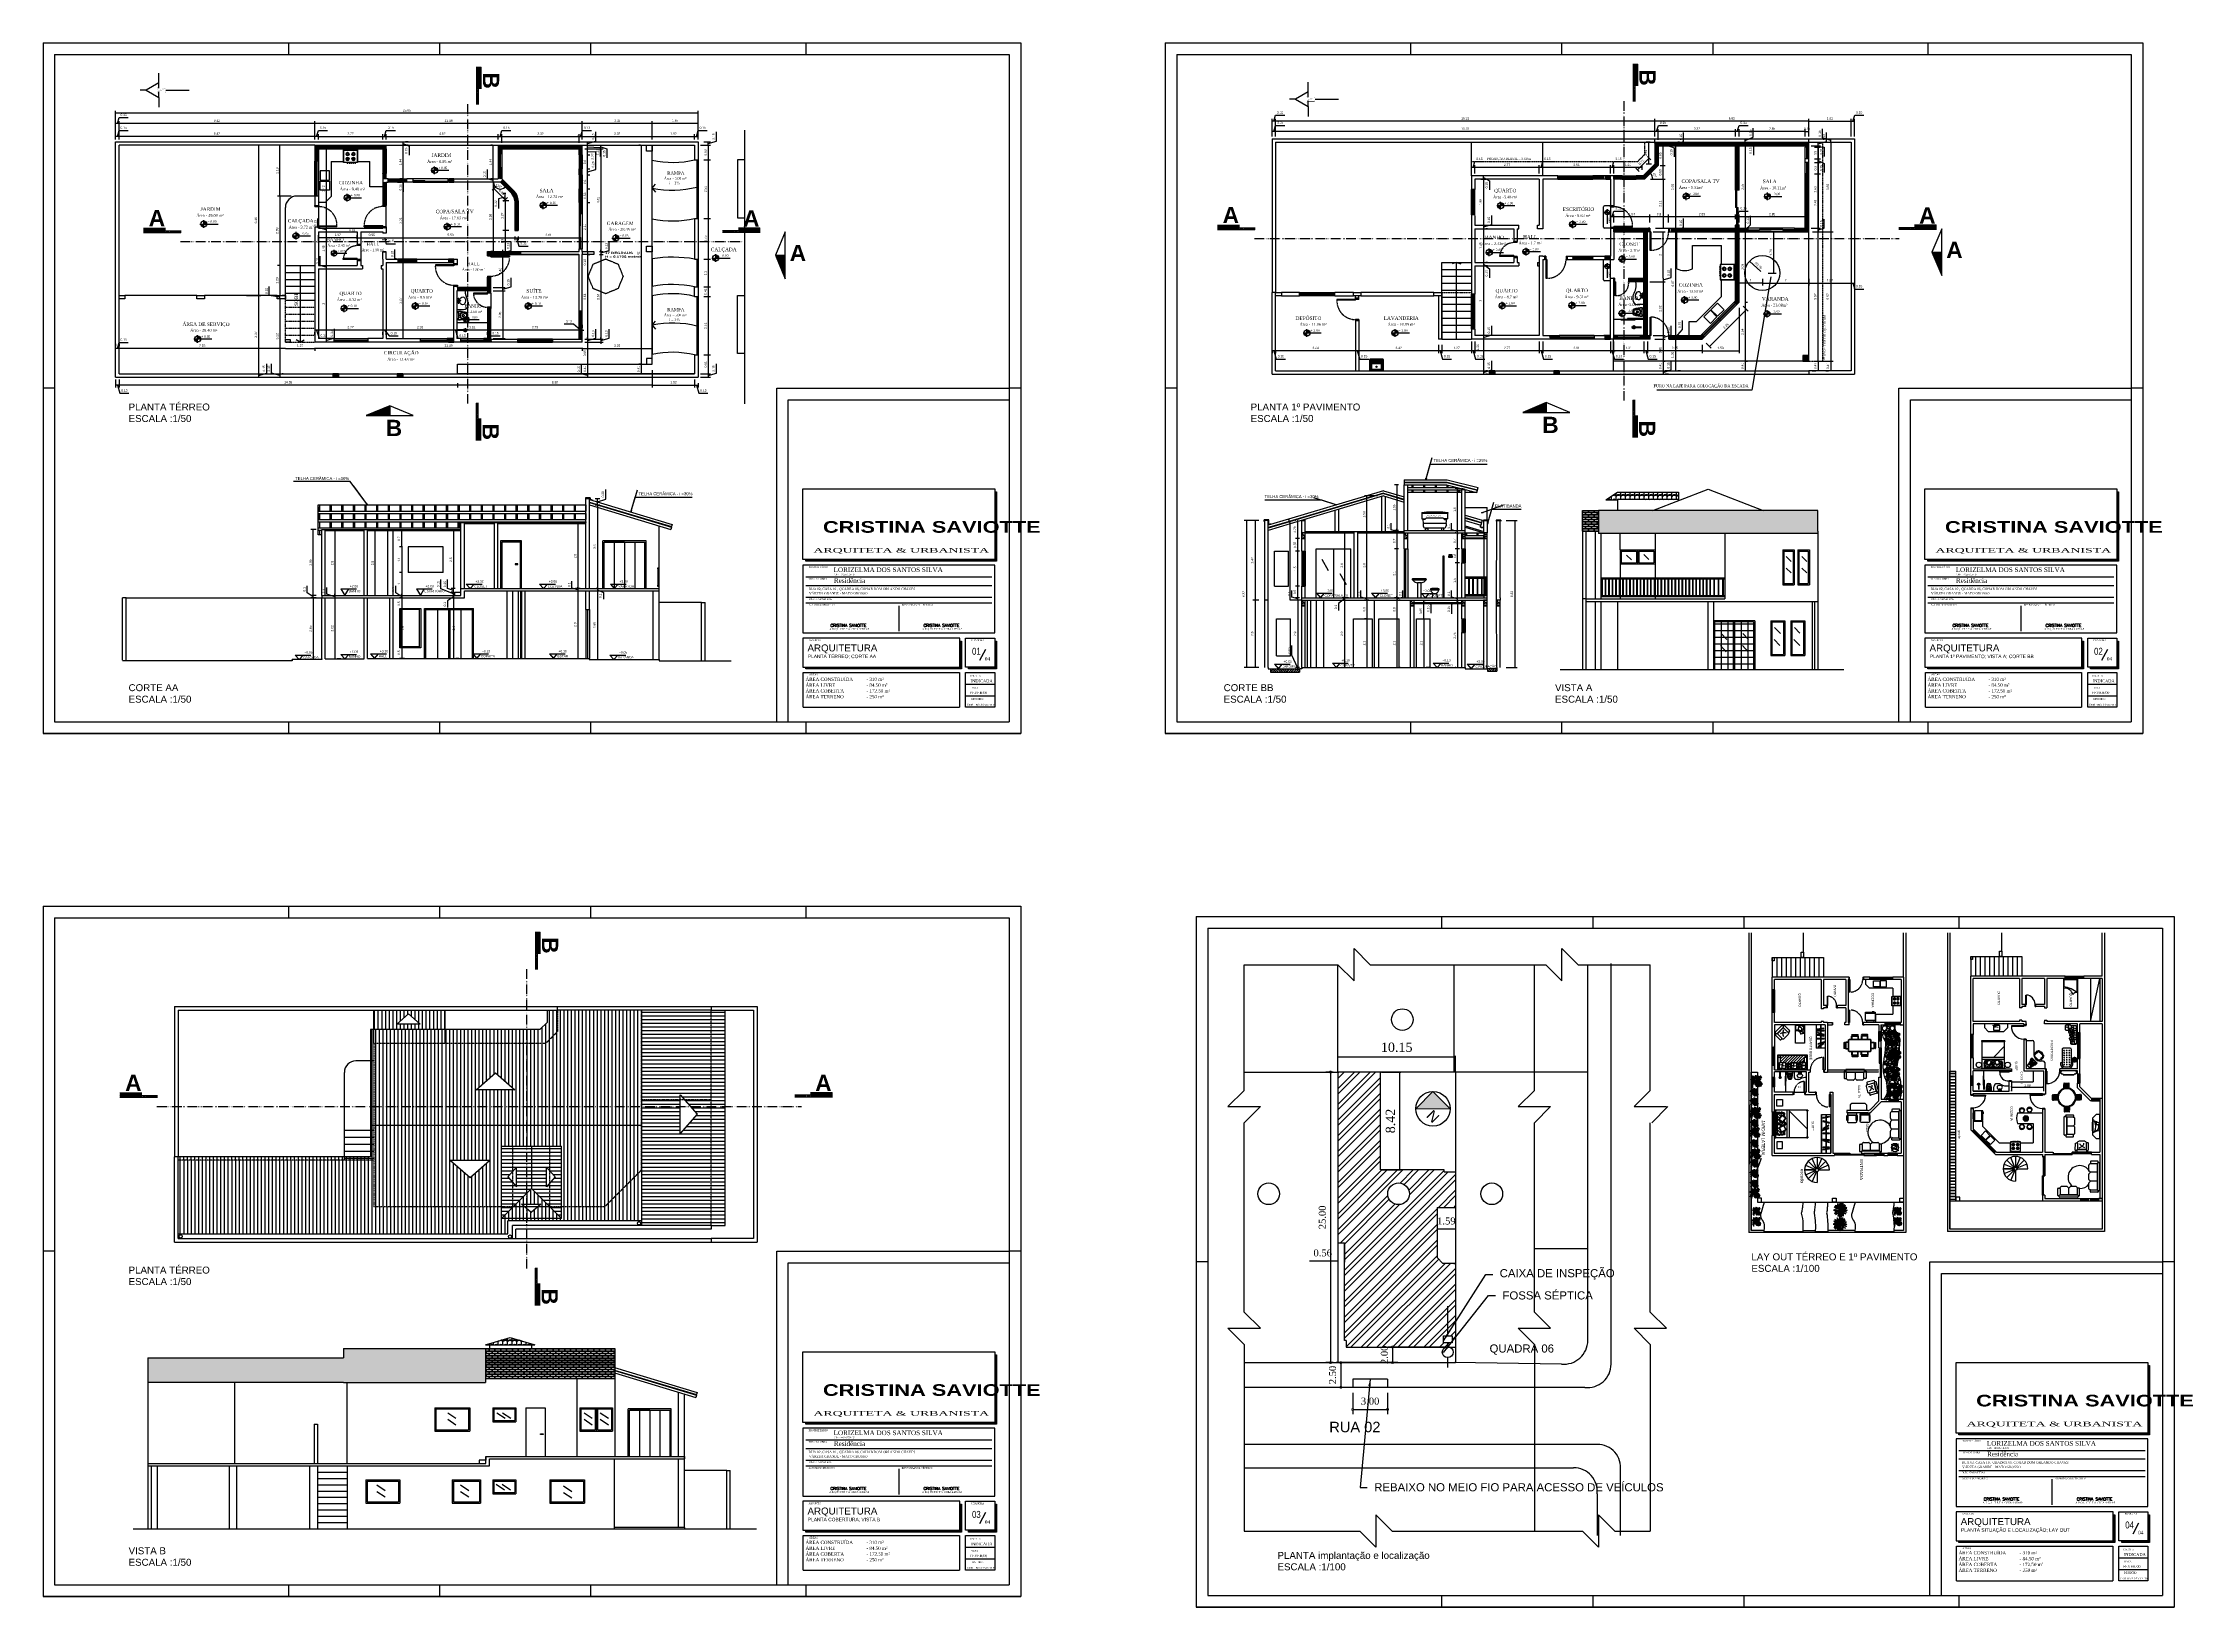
# Paper-space layout 'Layout1' of a CAD drawing. Extents: x 3116 to 4966, y -276 to 1070.
# The model-space entities are those that its viewports show. They can reach past a viewport. Long polylines and large blocks are cut down to what shows.
import ezdxf
from ezdxf.enums import TextEntityAlignment as Align

# ---------------------------------------------------------------- set-up
doc = ezdxf.new("R2010")
doc.units = 0
doc.header["$LTSCALE"] = 7
doc.linetypes.add('ACAD_ISO05W100', pattern=[37.5, 24, -3, 0.5, -3, 0.5, -3, 0.5, -3])
doc.linetypes.add('HIDDEN', pattern=[0.375, 0.25, -0.125])
doc.layers.get('0').update_dxf_attribs({"linetype": 'CONTINUOUS'})
doc.layers.get('DEFPOINTS').update_dxf_attribs({"linetype": 'CONTINUOUS'})
for name, color, linetype in [('01', 7, 'CONTINUOUS'), ('01T', 7, 'HIDDEN'), ('02', 2, 'CONTINUOUS'), ('03', 3, 'CONTINUOUS'), ('04', 4, 'CONTINUOUS'), ('05', 5, 'CONTINUOUS'), ('06', 6, 'CONTINUOUS'), ('18', 255, 'CONTINUOUS'), ('20', 2, 'CONTINUOUS'), ('20T', 2, 'HIDDEN'), ('25', 121, 'CONTINUOUS'), ('30', 3, 'CONTINUOUS'), ('40', 4, 'CONTINUOUS'), ('45', 5, 'CONTINUOUS'), ('50', 5, 'CONTINUOUS'), ('60', 1, 'CONTINUOUS'), ('CORTE', 5, 'ACAD_ISO05W100'), ('COTAS', 7, 'CONTINUOUS'), ('CT', 8, 'CONTINUOUS'), ('HACH', 7, 'CONTINUOUS'), ('MVIEW', 7, 'CONTINUOUS'), ('TEXTO', 3, 'CONTINUOUS'), ('VEGET', 64, 'CONTINUOUS'), ('VEGET-I', 62, 'CONTINUOUS')]:
    doc.layers.add(name, color=color, linetype=linetype)
doc.layers.get('MVIEW').freeze()
doc.styles.add('ARIAL', font='arial.ttf', dxfattribs={"height": 0.075})
doc.styles.add('REGUA100', font='cityb___.ttf', dxfattribs={"width": 1.4})
doc.styles.add('REGUA80', font='cityb___.ttf', dxfattribs={"width": 1.4})
doc.styles.add('ROMANS', font='times.ttf')
doc.styles.add('ROMANT', font='romant', dxfattribs={"height": 0.2})
doc.styles.add('SANSSERIF', font='sas_____.pfb', dxfattribs={"height": 0.5})
doc.styles.add('SANSSERIFBOLD', font='sasb____.pfb')
doc.styles.add('TIMES', font='times.ttf')
doc.dimstyles.new('ROMANS', dxfattribs={"dimscale": 0, "dimtxt": 0.08, "dimasz": 0.08, "dimexe": 0.08, "dimexo": 0.08, "dimgap": 0.08, "dimtad": 1, "dimdec": 3, "dimzin": 1, "dimdsep": 46, "dimtxsty": 'ROMANS', "dimsah": 1, "dimcen": 0.08, "dimclrd": 256, "dimclre": 256, "dimclrt": 256, "dimadec": 0, "dimazin": 0, "dimtfac": 1, "dimtdec": 3, "dimtofl": 0, "dimtmove": 0, "dimatfit": 3, "dimfxl": 1, "dimtolj": 1, "dimtzin": 1, "dimarcsym": 0})
doc.dimstyles.get("Standard").update_dxf_attribs({"dimtxt": 0.18, "dimasz": 0.18, "dimexe": 0.18, "dimexo": 0.0625, "dimgap": 0.09, "dimtad": 0, "dimtih": 1, "dimtoh": 1, "dimdec": 4, "dimzin": 0, "dimdsep": 46, "dimtxsty": 'Standard', "dimcen": 0.09, "dimadec": 0, "dimazin": 0, "dimtfac": 1, "dimtdec": 4, "dimtofl": 0, "dimtmove": 0, "dimatfit": 3, "dimfxl": 1, "dimtolj": 1, "dimtzin": 0, "dimarcsym": 0})
doc.dimstyles.new('TIMES', dxfattribs={"dimtxt": 0.07, "dimasz": 0.07, "dimexe": 0.07, "dimexo": 0.07, "dimgap": 0.07, "dimtad": 0, "dimzin": 1, "dimdsep": 46, "dimtxsty": 'TIMES', "dimcen": 0.07, "dimclrt": 4, "dimadec": 0, "dimazin": 0, "dimtfac": 1, "dimtdec": 3, "dimtofl": 0, "dimtmove": 0, "dimatfit": 3, "dimfxl": 1, "dimtolj": 1, "dimtzin": 1, "dimarcsym": 0})
pattern_1 = [(45, (-0.118566, 2.160687), (-0.0224506403, 0.0224506403), [])]
pattern_2 = [(45, (0, -11.625876), (-0.0224506403, 0.0224506403), [])]
pattern_3 = [(45, (-24.46222, 32.21421), (0.1, 0.3), [0.28284271, -0.28284271]), (45, (-24.41222, 32.16421), (0.1, 0.3), [0.28284271, -0.28284271]), (315, (-24.36222, 32.1642), (0.3, 0.1), [0.14142136, -0.14142136]), (315, (-24.31222, 32.2142), (0.3, 0.1), [0.14142136, -0.14142136]), (315, (-24.26222, 32.2642), (0.3, 0.1), [0.14142136, -0.14142136]), (315, (-24.21222, 32.3142), (0.3, 0.1), [0.14142136, -0.14142136])]
pattern_4 = [(50, (-24.46222, 32.11421), (0.18218467, -0.015939086), [0.01905, -0.20955]), (355, (-24.46222, 32.11421), (-0.03524283, 0.19105664), [0.01524, -0.16764]), (100.451, (-24.44704, 32.11288), (0.1469425, 0.17511669), [0.01619, -0.17809]), (46.1842, (-24.46222, 32.16501), (0.27107904, -0.04204233), [0.028575, -0.314325]), (96.6356, (-24.43963, 32.1615), (0.23740423, 0.24742556), [0.024285, -0.267135]), (351.184, (-24.46222, 32.165), (0.2374046, 0.24742512), [0.02286, -0.25146]), (21, (-24.43682, 32.15231), (0.15161488, -0.10226552), [0.01905, -0.20955]), (326, (-24.43682, 32.15231), (0.06180203, 0.18418797), [0.01524, -0.16764]), (71.4514, (-24.42418, 32.14379), (0.21341649, 0.08192286), [0.01619, -0.17809]), (37.5, (-24.46222, 32.11421), (0.003088603, 0.084555039), [0, -0.165608, 0, -0.17018, 0, -0.168275]), (7.5, (-24.46222, 32.11421), (0.066819663, 0.100180575), [0, -0.097028, 0, -0.161798, 0, -0.064135]), (327.5, (-24.51886, 32.11421), (0.135590595, -0.005728744), [0, -0.0635, 0, -0.19812, 0, -0.26289]), (317.5, (-24.54426, 32.11421), (0.14812918, 0.02542649), [0, -0.08255, 0, -0.131572, 0, -0.18669])]
pattern_5 = [(90, (16.3471, -15.72033), (-0.15875, 3e-17), [])]
pattern_6 = [(0, (16.3471, -15.72033), (6e-17, 0.15875), [])]
pattern_7 = [(0, (-0.02, -1.69114), (0, 0.2), [0.04, -0.16]), (0, (0.08, -1.65114), (0, 0.2), [0.04, -0.16]), (0, (0.08, -1.63114), (0, 0.2), [0.04, -0.16]), (90, (0, -1.69114), (-0.2, 1e-17), [0.2]), (45, (0, -1.69114), (2e-17, 0.2), [0.05656854, -0.22627417]), (45, (0.02, -1.69114), (2e-17, 0.2), [0.02828428, -0.25455843]), (135, (0, -1.69114), (-0.2, 2e-17), [0.05656854, -0.22627417]), (135, (0.18, -1.69114), (-0.2, 2e-17), [0.02828428, -0.25455843]), (26.565051, (0.04, -1.67114), (0.2, 2e-10), [0.04472, -0.402493595]), (153.434949, (-0.04, -1.67114), (-0.2, 2e-10), [0.04472, -0.402493595]), (26.565051, (0.04, -1.65114), (0.2, 2e-10), [0.04472, -0.402493595]), (153.434949, (-0.04, -1.65114), (-0.2, 2e-10), [0.04472, -0.402493595])]
pattern_8 = [(0, (0, 0), (0.125, 0.1), [0.235, -0.015]), (0, (0, 0.085), (0.125, 0.1), [0.235, -0.015]), (90, (0, 0), (-0.125, 0.1), [0.085, -0.115]), (90, (-0.015, 0), (-0.125, 0.1), [0.085, -0.115])]

# ---------------------------------------------------------------- blocks, each defined once
blk = doc.blocks.new('_DOTSMALL')
at = {"color": 0, "linetype": 'ByBlock', "const_width": 0.5}
blk.add_lwpolyline([(-0.0625, 0, 1), (0.0625, 0, 1)], format="xyb", close=True, dxfattribs=at)
blk = doc.blocks.new('*D23')
at = {"color": 0, "linetype": 'ByBlock'}
for p, q in [((293.38, 163.318), (293.38, 163.548)), ((293.38, 163.448), (296.15, 163.448)), ((296.15, 163.318), (296.15, 163.548))]:
    blk.add_line(p, q, dxfattribs=at)
at = {"layer": 'DEFPOINTS', "color": 0, "linetype": 'ByBlock'}
for p in [(293.38, 163.068), (296.15, 163.448), (296.15, 163.068)]:
    blk.add_point(p, dxfattribs=at)
at = {"color": 0, "linetype": 'ByBlock', "xscale": 0.07, "yscale": 0.07, "zscale": 0.07, "rotation": 180}
blk.add_blockref('_DOTSMALL', (293.38, 163.448), dxfattribs=at)
at = {"color": 0, "linetype": 'ByBlock', "xscale": 0.07, "yscale": 0.07, "zscale": 0.07}
blk.add_blockref('_DOTSMALL', (296.15, 163.448), dxfattribs=at)
at = {"color": 2, "linetype": 'ByBlock', "insert": (294.765, 163.568), "char_height": 0.1, "attachment_point": 5}
blk.add_mtext('\\A1;2.77', dxfattribs=at)
blk = doc.blocks.new('*D24')
at = {"layer": 'COTAS', "color": 0}
for p, q in [((296.225, 163.448), (296.301, 163.703)), ((296.301, 163.703), (296.691, 163.703)), ((296.15, 163.448), (296.3, 163.448)), ((296.3, 163.318), (296.3, 163.548))]:
    blk.add_line(p, q, dxfattribs=at)
at = {"layer": 'DEFPOINTS', "color": 0}
for p in [(296.15, 163.068), (296.3, 163.448), (296.3, 163.068)]:
    blk.add_point(p, dxfattribs=at)
at = {"layer": 'COTAS', "color": 0, "xscale": 0.07, "yscale": 0.07, "zscale": 0.07, "rotation": 180}
blk.add_blockref('_DOTSMALL', (296.15, 163.448), dxfattribs=at)
at = {"layer": 'COTAS', "color": 0, "xscale": 0.07, "yscale": 0.07, "zscale": 0.07}
blk.add_blockref('_DOTSMALL', (296.3, 163.448), dxfattribs=at)
at = {"layer": 'COTAS', "color": 2, "insert": (296.496, 163.823), "char_height": 0.1, "attachment_point": 5}
blk.add_mtext('\\A1;0.15', dxfattribs=at)
blk = doc.blocks.new('*D25')
at = {"layer": 'COTAS', "color": 0}
for p, q in [((296.3, 163.448), (301.118, 163.448)), ((301.118, 163.318), (301.118, 163.548))]:
    blk.add_line(p, q, dxfattribs=at)
at = {"layer": 'DEFPOINTS', "color": 0}
for p in [(296.3, 163.068), (301.118, 163.448), (301.118, 163.068)]:
    blk.add_point(p, dxfattribs=at)
at = {"layer": 'COTAS', "color": 0, "xscale": 0.07, "yscale": 0.07, "zscale": 0.07, "rotation": 180}
blk.add_blockref('_DOTSMALL', (296.3, 163.448), dxfattribs=at)
at = {"layer": 'COTAS', "color": 0, "xscale": 0.07, "yscale": 0.07, "zscale": 0.07}
blk.add_blockref('_DOTSMALL', (301.118, 163.448), dxfattribs=at)
at = {"layer": 'COTAS', "color": 2, "insert": (298.709, 163.568), "char_height": 0.1, "attachment_point": 5}
blk.add_mtext('\\A1;4.82', dxfattribs=at)
blk = doc.blocks.new('*D26')
at = {"layer": 'COTAS', "color": 0}
for p, q in [((301.193, 163.448), (301.269, 163.703)), ((301.269, 163.703), (301.659, 163.703)), ((301.118, 163.448), (301.268, 163.448)), ((301.268, 163.168), (301.268, 163.548))]:
    blk.add_line(p, q, dxfattribs=at)
at = {"layer": 'DEFPOINTS', "color": 0}
for p in [(301.118, 163.068), (301.268, 163.448), (301.268, 162.918)]:
    blk.add_point(p, dxfattribs=at)
at = {"layer": 'COTAS', "color": 0, "xscale": 0.07, "yscale": 0.07, "zscale": 0.07, "rotation": 180}
blk.add_blockref('_DOTSMALL', (301.118, 163.448), dxfattribs=at)
at = {"layer": 'COTAS', "color": 0, "xscale": 0.07, "yscale": 0.07, "zscale": 0.07}
blk.add_blockref('_DOTSMALL', (301.268, 163.448), dxfattribs=at)
at = {"layer": 'COTAS', "color": 2, "insert": (301.464, 163.823), "char_height": 0.1, "attachment_point": 5}
blk.add_mtext('\\A1;0.15', dxfattribs=at)
blk = doc.blocks.new('*D27')
at = {"layer": 'COTAS', "color": 0}
for p, q in [((301.268, 163.448), (304.59, 163.448)), ((304.59, 163.168), (304.59, 163.548))]:
    blk.add_line(p, q, dxfattribs=at)
at = {"layer": 'DEFPOINTS', "color": 0}
for p in [(301.268, 162.918), (304.59, 163.448), (304.59, 162.918)]:
    blk.add_point(p, dxfattribs=at)
at = {"layer": 'COTAS', "color": 0, "xscale": 0.07, "yscale": 0.07, "zscale": 0.07, "rotation": 180}
blk.add_blockref('_DOTSMALL', (301.268, 163.448), dxfattribs=at)
at = {"layer": 'COTAS', "color": 0, "xscale": 0.07, "yscale": 0.07, "zscale": 0.07}
blk.add_blockref('_DOTSMALL', (304.59, 163.448), dxfattribs=at)
at = {"layer": 'COTAS', "color": 2, "insert": (302.929, 163.568), "char_height": 0.1, "attachment_point": 5}
blk.add_mtext('\\A1;3.32', dxfattribs=at)
blk = doc.blocks.new('*D28')
at = {"layer": 'COTAS', "color": 0}
for p, q in [((304.655, 163.448), (304.731, 163.703)), ((304.731, 163.703), (305.121, 163.703)), ((304.59, 163.448), (304.52, 163.448)), ((304.59, 163.448), (304.72, 163.448)), ((304.59, 163.448), (304.72, 163.448)), ((304.72, 163.318), (304.72, 163.548)), ((304.72, 163.448), (304.79, 163.448))]:
    blk.add_line(p, q, dxfattribs=at)
at = {"layer": 'DEFPOINTS', "color": 0}
for p in [(304.59, 162.918), (304.72, 163.448), (304.72, 163.068)]:
    blk.add_point(p, dxfattribs=at)
at = {"layer": 'COTAS', "color": 0, "xscale": 0.07, "yscale": 0.07, "zscale": 0.07}
blk.add_blockref('_DOTSMALL', (304.59, 163.448), dxfattribs=at)
at = {"layer": 'COTAS', "color": 0, "xscale": 0.07, "yscale": 0.07, "zscale": 0.07, "rotation": 180}
blk.add_blockref('_DOTSMALL', (304.72, 163.448), dxfattribs=at)
at = {"layer": 'COTAS', "color": 2, "insert": (304.926, 163.823), "char_height": 0.1, "attachment_point": 5}
blk.add_mtext('\\A1;0.13', dxfattribs=at)
blk = doc.blocks.new('*D29')
at = {"layer": 'COTAS', "color": 0}
for p, q in [((304.72, 163.448), (307.74, 163.448)), ((307.74, 163.318), (307.74, 163.548))]:
    blk.add_line(p, q, dxfattribs=at)
at = {"layer": 'DEFPOINTS', "color": 0}
for p in [(304.72, 163.068), (307.74, 163.448), (307.74, 163.068)]:
    blk.add_point(p, dxfattribs=at)
at = {"layer": 'COTAS', "color": 0, "xscale": 0.07, "yscale": 0.07, "zscale": 0.07, "rotation": 180}
blk.add_blockref('_DOTSMALL', (304.72, 163.448), dxfattribs=at)
at = {"layer": 'COTAS', "color": 0, "xscale": 0.07, "yscale": 0.07, "zscale": 0.07}
blk.add_blockref('_DOTSMALL', (307.74, 163.448), dxfattribs=at)
at = {"layer": 'COTAS', "color": 2, "insert": (306.23, 163.568), "char_height": 0.1, "attachment_point": 5}
blk.add_mtext('\\A1;3.02', dxfattribs=at)
blk = doc.blocks.new('*D30')
at = {"layer": 'COTAS', "color": 0}
for p, q in [((307.74, 163.448), (309.56, 163.448)), ((309.56, 163.318), (309.56, 163.548))]:
    blk.add_line(p, q, dxfattribs=at)
at = {"layer": 'DEFPOINTS', "color": 0}
for p in [(307.74, 163.068), (309.56, 163.448), (309.56, 163.068)]:
    blk.add_point(p, dxfattribs=at)
at = {"layer": 'COTAS', "color": 0, "xscale": 0.07, "yscale": 0.07, "zscale": 0.07, "rotation": 180}
blk.add_blockref('_DOTSMALL', (307.74, 163.448), dxfattribs=at)
at = {"layer": 'COTAS', "color": 0, "xscale": 0.07, "yscale": 0.07, "zscale": 0.07}
blk.add_blockref('_DOTSMALL', (309.56, 163.448), dxfattribs=at)
at = {"layer": 'COTAS', "color": 2, "insert": (308.65, 163.568), "char_height": 0.1, "attachment_point": 5}
blk.add_mtext('\\A1;1.82', dxfattribs=at)
blk = doc.blocks.new('*D31')
at = {"layer": 'COTAS', "color": 0}
for p, q in [((309.635, 163.448), (309.711, 163.703)), ((309.711, 163.703), (310.101, 163.703)), ((309.56, 163.448), (309.71, 163.448)), ((309.71, 163.318), (309.71, 163.548))]:
    blk.add_line(p, q, dxfattribs=at)
at = {"layer": 'DEFPOINTS', "color": 0}
for p in [(309.56, 163.068), (309.71, 163.448), (309.71, 163.068)]:
    blk.add_point(p, dxfattribs=at)
at = {"layer": 'COTAS', "color": 0, "xscale": 0.07, "yscale": 0.07, "zscale": 0.07, "rotation": 180}
blk.add_blockref('_DOTSMALL', (309.56, 163.448), dxfattribs=at)
at = {"layer": 'COTAS', "color": 0, "xscale": 0.07, "yscale": 0.07, "zscale": 0.07}
blk.add_blockref('_DOTSMALL', (309.71, 163.448), dxfattribs=at)
at = {"layer": 'COTAS', "color": 2, "insert": (309.906, 163.823), "char_height": 0.1, "attachment_point": 5}
blk.add_mtext('\\A1;0.15', dxfattribs=at)
blk = doc.blocks.new('*D32')
at = {"layer": 'COTAS', "color": 0}
for p, q in [((293.305, 163.448), (293.381, 163.703)), ((293.381, 163.703), (293.771, 163.703)), ((293.23, 163.318), (293.23, 163.548)), ((293.38, 163.448), (293.23, 163.448))]:
    blk.add_line(p, q, dxfattribs=at)
at = {"layer": 'DEFPOINTS', "color": 0}
for p in [(293.23, 163.448), (293.23, 163.068), (293.38, 163.068)]:
    blk.add_point(p, dxfattribs=at)
at = {"layer": 'COTAS', "color": 0, "xscale": 0.07, "yscale": 0.07, "zscale": 0.07, "rotation": 180}
blk.add_blockref('_DOTSMALL', (293.23, 163.448), dxfattribs=at)
at = {"layer": 'COTAS', "color": 0, "xscale": 0.07, "yscale": 0.07, "zscale": 0.07}
blk.add_blockref('_DOTSMALL', (293.38, 163.448), dxfattribs=at)
at = {"layer": 'COTAS', "color": 2, "insert": (293.576, 163.823), "char_height": 0.1, "attachment_point": 5}
blk.add_mtext('\\A1;0.15', dxfattribs=at)
blk = doc.blocks.new('*D33')
at = {"layer": 'COTAS', "color": 0}
for p, q in [((284.81, 163.318), (284.81, 163.548)), ((293.23, 163.448), (284.81, 163.448))]:
    blk.add_line(p, q, dxfattribs=at)
at = {"layer": 'DEFPOINTS', "color": 0}
for p in [(284.81, 163.448), (284.81, 163.068), (293.23, 163.068)]:
    blk.add_point(p, dxfattribs=at)
at = {"layer": 'COTAS', "color": 0, "xscale": 0.07, "yscale": 0.07, "zscale": 0.07, "rotation": 180}
blk.add_blockref('_DOTSMALL', (284.81, 163.448), dxfattribs=at)
at = {"layer": 'COTAS', "color": 0, "xscale": 0.07, "yscale": 0.07, "zscale": 0.07}
blk.add_blockref('_DOTSMALL', (293.23, 163.448), dxfattribs=at)
at = {"layer": 'COTAS', "color": 2, "insert": (289.02, 163.568), "char_height": 0.1, "attachment_point": 5}
blk.add_mtext('\\A1;8.42', dxfattribs=at)
blk = doc.blocks.new('*D34')
at = {"layer": 'COTAS', "color": 0}
for p, q in [((284.735, 163.448), (284.811, 163.703)), ((284.811, 163.703), (285.201, 163.703)), ((284.66, 163.318), (284.66, 163.548)), ((284.81, 163.448), (284.66, 163.448))]:
    blk.add_line(p, q, dxfattribs=at)
at = {"layer": 'DEFPOINTS', "color": 0}
for p in [(284.66, 163.448), (284.66, 163.068), (284.81, 163.068)]:
    blk.add_point(p, dxfattribs=at)
at = {"layer": 'COTAS', "color": 0, "xscale": 0.07, "yscale": 0.07, "zscale": 0.07, "rotation": 180}
blk.add_blockref('_DOTSMALL', (284.66, 163.448), dxfattribs=at)
at = {"layer": 'COTAS', "color": 0, "xscale": 0.07, "yscale": 0.07, "zscale": 0.07}
blk.add_blockref('_DOTSMALL', (284.81, 163.448), dxfattribs=at)
at = {"layer": 'COTAS', "color": 2, "insert": (285.006, 163.823), "char_height": 0.1, "attachment_point": 5}
blk.add_mtext('\\A1;0.15', dxfattribs=at)
blk = doc.blocks.new('*D35')
at = {"color": 0, "linetype": 'ByBlock'}
for p, q in [((300.8, 154.978), (300.8, 155.219)), ((304.59, 155.119), (300.8, 155.119)), ((304.59, 154.978), (304.59, 155.219))]:
    blk.add_line(p, q, dxfattribs=at)
at = {"layer": 'DEFPOINTS', "color": 0, "linetype": 'ByBlock'}
for p in [(300.8, 155.119), (300.8, 154.728), (304.59, 154.728)]:
    blk.add_point(p, dxfattribs=at)
at = {"color": 0, "linetype": 'ByBlock', "xscale": 0.07, "yscale": 0.07, "zscale": 0.07, "rotation": 180}
blk.add_blockref('_DOTSMALL', (300.8, 155.119), dxfattribs=at)
at = {"color": 0, "linetype": 'ByBlock', "xscale": 0.07, "yscale": 0.07, "zscale": 0.07}
blk.add_blockref('_DOTSMALL', (304.59, 155.119), dxfattribs=at)
at = {"color": 2, "linetype": 'ByBlock', "insert": (302.695, 155.239), "char_height": 0.1, "attachment_point": 5}
blk.add_mtext('\\A1;3.79', dxfattribs=at)
blk = doc.blocks.new('*D36')
at = {"layer": 'COTAS', "color": 0}
for p, q in [((304.346, 155.374), (303.956, 155.374)), ((304.655, 155.119), (304.346, 155.374)), ((304.72, 155.347), (304.72, 155.219)), ((304.59, 155.119), (304.52, 155.119)), ((304.59, 155.119), (304.72, 155.119)), ((304.59, 155.119), (304.72, 155.119)), ((304.72, 155.119), (304.79, 155.119))]:
    blk.add_line(p, q, dxfattribs=at)
at = {"layer": 'DEFPOINTS', "color": 0}
for p in [(304.59, 154.728), (304.72, 155.119), (304.72, 155.097)]:
    blk.add_point(p, dxfattribs=at)
at = {"layer": 'COTAS', "color": 0, "xscale": 0.07, "yscale": 0.07, "zscale": 0.07}
blk.add_blockref('_DOTSMALL', (304.59, 155.119), dxfattribs=at)
at = {"layer": 'COTAS', "color": 0, "xscale": 0.07, "yscale": 0.07, "zscale": 0.07, "rotation": 180}
blk.add_blockref('_DOTSMALL', (304.72, 155.119), dxfattribs=at)
at = {"layer": 'COTAS', "color": 2, "insert": (304.151, 155.494), "char_height": 0.1, "attachment_point": 5}
blk.add_mtext('\\A1;0.13', dxfattribs=at)
blk = doc.blocks.new('*D37')
at = {"layer": 'COTAS', "color": 0}
for p, q in [((300.8, 155.119), (300.65, 155.119)), ((300.65, 154.912), (300.65, 155.019)), ((300.725, 155.119), (300.801, 154.864)), ((300.801, 154.864), (301.191, 154.864))]:
    blk.add_line(p, q, dxfattribs=at)
at = {"layer": 'DEFPOINTS', "color": 0}
for p in [(300.65, 155.162), (300.65, 155.119), (300.8, 154.728)]:
    blk.add_point(p, dxfattribs=at)
at = {"layer": 'COTAS', "color": 0, "xscale": 0.07, "yscale": 0.07, "zscale": 0.07, "rotation": 180}
blk.add_blockref('_DOTSMALL', (300.65, 155.119), dxfattribs=at)
at = {"layer": 'COTAS', "color": 0, "xscale": 0.07, "yscale": 0.07, "zscale": 0.07}
blk.add_blockref('_DOTSMALL', (300.8, 155.119), dxfattribs=at)
at = {"layer": 'COTAS', "color": 2, "insert": (300.996, 154.984), "char_height": 0.1, "attachment_point": 5}
blk.add_mtext('\\A1;0.15', dxfattribs=at)
blk = doc.blocks.new('*D38')
at = {"layer": 'COTAS', "color": 0}
for p, q in [((300.65, 155.119), (299.34, 155.119)), ((299.34, 154.912), (299.34, 155.019))]:
    blk.add_line(p, q, dxfattribs=at)
at = {"layer": 'DEFPOINTS', "color": 0}
for p in [(299.34, 155.162), (299.34, 155.119), (300.65, 155.162)]:
    blk.add_point(p, dxfattribs=at)
at = {"layer": 'COTAS', "color": 0, "xscale": 0.07, "yscale": 0.07, "zscale": 0.07, "rotation": 180}
blk.add_blockref('_DOTSMALL', (299.34, 155.119), dxfattribs=at)
at = {"layer": 'COTAS', "color": 0, "xscale": 0.07, "yscale": 0.07, "zscale": 0.07}
blk.add_blockref('_DOTSMALL', (300.65, 155.119), dxfattribs=at)
at = {"layer": 'COTAS', "color": 2, "insert": (299.995, 155.239), "char_height": 0.1, "attachment_point": 5}
blk.add_mtext('\\A1;1.31', dxfattribs=at)
blk = doc.blocks.new('*D39')
at = {"layer": 'COTAS', "color": 0}
for p, q in [((299.21, 155.119), (299.14, 155.119)), ((299.34, 155.119), (299.21, 155.119)), ((299.34, 155.119), (299.21, 155.119)), ((299.21, 154.912), (299.21, 155.019)), ((299.275, 155.119), (299.381, 154.764)), ((299.34, 155.119), (299.41, 155.119)), ((299.381, 154.764), (299.771, 154.764))]:
    blk.add_line(p, q, dxfattribs=at)
at = {"layer": 'DEFPOINTS', "color": 0}
for p in [(299.21, 155.162), (299.21, 155.119), (299.34, 155.162)]:
    blk.add_point(p, dxfattribs=at)
at = {"layer": 'COTAS', "color": 0, "xscale": 0.07, "yscale": 0.07, "zscale": 0.07}
blk.add_blockref('_DOTSMALL', (299.21, 155.119), dxfattribs=at)
at = {"layer": 'COTAS', "color": 0, "xscale": 0.07, "yscale": 0.07, "zscale": 0.07, "rotation": 180}
blk.add_blockref('_DOTSMALL', (299.34, 155.119), dxfattribs=at)
at = {"layer": 'COTAS', "color": 2, "insert": (299.576, 154.884), "char_height": 0.1, "attachment_point": 5}
blk.add_mtext('\\A1;0.13', dxfattribs=at)
blk = doc.blocks.new('*D40')
at = {"layer": 'COTAS', "color": 0}
for p, q in [((299.21, 155.119), (296.3, 155.119)), ((296.3, 154.912), (296.3, 155.019))]:
    blk.add_line(p, q, dxfattribs=at)
at = {"layer": 'DEFPOINTS', "color": 0}
for p in [(296.3, 155.162), (296.3, 155.119), (299.21, 155.162)]:
    blk.add_point(p, dxfattribs=at)
at = {"layer": 'COTAS', "color": 0, "xscale": 0.07, "yscale": 0.07, "zscale": 0.07, "rotation": 180}
blk.add_blockref('_DOTSMALL', (296.3, 155.119), dxfattribs=at)
at = {"layer": 'COTAS', "color": 0, "xscale": 0.07, "yscale": 0.07, "zscale": 0.07}
blk.add_blockref('_DOTSMALL', (299.21, 155.119), dxfattribs=at)
at = {"layer": 'COTAS', "color": 2, "insert": (297.755, 155.239), "char_height": 0.1, "attachment_point": 5}
blk.add_mtext('\\A1;2.91', dxfattribs=at)
blk = doc.blocks.new('*D41')
at = {"layer": 'COTAS', "color": 0}
for p, q in [((296.3, 155.119), (296.15, 155.119)), ((296.15, 154.912), (296.15, 155.019)), ((296.225, 155.119), (296.427, 154.864)), ((296.427, 154.864), (296.817, 154.864))]:
    blk.add_line(p, q, dxfattribs=at)
at = {"layer": 'DEFPOINTS', "color": 0}
for p in [(296.15, 155.162), (296.15, 155.119), (296.3, 155.162)]:
    blk.add_point(p, dxfattribs=at)
at = {"layer": 'COTAS', "color": 0, "xscale": 0.07, "yscale": 0.07, "zscale": 0.07, "rotation": 180}
blk.add_blockref('_DOTSMALL', (296.15, 155.119), dxfattribs=at)
at = {"layer": 'COTAS', "color": 0, "xscale": 0.07, "yscale": 0.07, "zscale": 0.07}
blk.add_blockref('_DOTSMALL', (296.3, 155.119), dxfattribs=at)
at = {"layer": 'COTAS', "color": 2, "insert": (296.622, 154.984), "char_height": 0.1, "attachment_point": 5}
blk.add_mtext('\\A1;0.15', dxfattribs=at)
blk = doc.blocks.new('*D42')
at = {"layer": 'COTAS', "color": 0}
for p, q in [((296.15, 155.119), (293.38, 155.119)), ((293.38, 154.912), (293.38, 155.019))]:
    blk.add_line(p, q, dxfattribs=at)
at = {"layer": 'DEFPOINTS', "color": 0}
for p in [(293.38, 155.162), (293.38, 155.119), (296.15, 155.162)]:
    blk.add_point(p, dxfattribs=at)
at = {"layer": 'COTAS', "color": 0, "xscale": 0.07, "yscale": 0.07, "zscale": 0.07, "rotation": 180}
blk.add_blockref('_DOTSMALL', (293.38, 155.119), dxfattribs=at)
at = {"layer": 'COTAS', "color": 0, "xscale": 0.07, "yscale": 0.07, "zscale": 0.07}
blk.add_blockref('_DOTSMALL', (296.15, 155.119), dxfattribs=at)
at = {"layer": 'COTAS', "color": 2, "insert": (294.765, 155.239), "char_height": 0.1, "attachment_point": 5}
blk.add_mtext('\\A1;2.77', dxfattribs=at)
blk = doc.blocks.new('*D43')
at = {"layer": 'COTAS', "color": 0}
for p, q in [((293.38, 155.119), (293.23, 155.119)), ((293.23, 154.912), (293.23, 155.019)), ((293.305, 155.119), (293.411, 154.764)), ((293.411, 154.764), (293.801, 154.764))]:
    blk.add_line(p, q, dxfattribs=at)
at = {"layer": 'DEFPOINTS', "color": 0}
for p in [(293.23, 155.162), (293.23, 155.119), (293.38, 155.162)]:
    blk.add_point(p, dxfattribs=at)
at = {"layer": 'COTAS', "color": 0, "xscale": 0.07, "yscale": 0.07, "zscale": 0.07, "rotation": 180}
blk.add_blockref('_DOTSMALL', (293.23, 155.119), dxfattribs=at)
at = {"layer": 'COTAS', "color": 0, "xscale": 0.07, "yscale": 0.07, "zscale": 0.07}
blk.add_blockref('_DOTSMALL', (293.38, 155.119), dxfattribs=at)
at = {"layer": 'COTAS', "color": 2, "insert": (293.606, 154.884), "char_height": 0.1, "attachment_point": 5}
blk.add_mtext('\\A1;0.15', dxfattribs=at)
blk = doc.blocks.new('*D44')
at = {"color": 0, "linetype": 'ByBlock'}
for p, q in [((304.956, 158.498), (304.956, 158.568)), ((304.956, 158.498), (304.956, 158.368)), ((304.956, 158.368), (304.956, 157.838)), ((304.97, 158.498), (305.056, 158.498)), ((304.97, 158.368), (305.056, 158.368))]:
    blk.add_line(p, q, dxfattribs=at)
at = {"layer": 'DEFPOINTS', "color": 0, "linetype": 'ByBlock'}
for p in [(304.72, 158.498), (304.72, 158.368), (304.956, 158.368)]:
    blk.add_point(p, dxfattribs=at)
at = {"color": 0, "linetype": 'ByBlock', "xscale": 0.07, "yscale": 0.07, "zscale": 0.07}
for p, rotation in [((304.956, 158.498), 270), ((304.956, 158.368), 90)]:
    blk.add_blockref('_DOTSMALL', p, dxfattribs=dict(at, rotation=rotation))
at = {"color": 2, "linetype": 'ByBlock', "insert": (304.836, 158.033), "char_height": 0.1, "attachment_point": 5, "rotation": 90}
blk.add_mtext('\\A1;0.13', dxfattribs=at)
blk = doc.blocks.new('*D45')
at = {"layer": 'COTAS', "color": 0}
for p, q in [((304.956, 158.368), (304.956, 154.728)), ((304.84, 154.728), (305.056, 154.728))]:
    blk.add_line(p, q, dxfattribs=at)
at = {"layer": 'DEFPOINTS', "color": 0}
for p in [(304.72, 158.368), (304.59, 154.728), (304.956, 154.728)]:
    blk.add_point(p, dxfattribs=at)
at = {"layer": 'COTAS', "color": 0, "xscale": 0.07, "yscale": 0.07, "zscale": 0.07}
for p, rotation in [((304.956, 158.368), 90), ((304.956, 154.728), 270)]:
    blk.add_blockref('_DOTSMALL', p, dxfattribs=dict(at, rotation=rotation))
at = {"layer": 'COTAS', "color": 2, "insert": (304.836, 156.548), "char_height": 0.1, "attachment_point": 5, "rotation": 90}
blk.add_mtext('\\A1;3.64', dxfattribs=at)
blk = doc.blocks.new('*D46')
at = {"layer": 'COTAS', "color": 0}
for p, q in [((304.84, 154.598), (305.056, 154.598)), ((304.956, 154.728), (304.956, 154.798)), ((304.956, 154.663), (305.311, 154.769)), ((304.956, 154.728), (304.956, 154.598)), ((304.956, 154.728), (304.956, 154.598)), ((304.956, 154.598), (304.956, 154.528)), ((305.311, 154.769), (305.311, 155.159))]:
    blk.add_line(p, q, dxfattribs=at)
at = {"layer": 'DEFPOINTS', "color": 0}
for p in [(304.59, 154.728), (304.59, 154.598), (304.956, 154.598)]:
    blk.add_point(p, dxfattribs=at)
at = {"layer": 'COTAS', "color": 0, "xscale": 0.07, "yscale": 0.07, "zscale": 0.07}
for p, rotation in [((304.956, 154.728), 270), ((304.956, 154.598), 90)]:
    blk.add_blockref('_DOTSMALL', p, dxfattribs=dict(at, rotation=rotation))
at = {"layer": 'COTAS', "color": 2, "insert": (305.191, 154.964), "char_height": 0.1, "attachment_point": 5, "rotation": 90}
blk.add_mtext('\\A1;0.13', dxfattribs=at)
blk = doc.blocks.new('*D47')
at = {"layer": 'COTAS', "color": 0}
for p, q in [((304.956, 158.498), (304.956, 160.607)), ((304.97, 160.607), (305.056, 160.607))]:
    blk.add_line(p, q, dxfattribs=at)
at = {"layer": 'DEFPOINTS', "color": 0}
for p in [(304.72, 160.607), (304.956, 160.607), (304.72, 158.498)]:
    blk.add_point(p, dxfattribs=at)
at = {"layer": 'COTAS', "color": 0, "xscale": 0.07, "yscale": 0.07, "zscale": 0.07}
for p, rotation in [((304.956, 160.607), 90), ((304.956, 158.498), 270)]:
    blk.add_blockref('_DOTSMALL', p, dxfattribs=dict(at, rotation=rotation))
at = {"layer": 'COTAS', "color": 2, "insert": (304.836, 159.552), "char_height": 0.1, "attachment_point": 5, "rotation": 90}
blk.add_mtext('\\A1;2.11', dxfattribs=at)
blk = doc.blocks.new('*D48')
at = {"layer": 'COTAS', "color": 0}
for p, q in [((304.956, 160.607), (304.956, 161.19)), ((304.97, 161.19), (305.056, 161.19))]:
    blk.add_line(p, q, dxfattribs=at)
at = {"layer": 'DEFPOINTS', "color": 0}
for p in [(304.72, 161.19), (304.956, 161.19), (304.72, 160.607)]:
    blk.add_point(p, dxfattribs=at)
at = {"layer": 'COTAS', "color": 0, "xscale": 0.07, "yscale": 0.07, "zscale": 0.07}
for p, rotation in [((304.956, 161.19), 90), ((304.956, 160.607), 270)]:
    blk.add_blockref('_DOTSMALL', p, dxfattribs=dict(at, rotation=rotation))
at = {"layer": 'COTAS', "color": 2, "insert": (304.836, 160.898), "char_height": 0.1, "attachment_point": 5, "rotation": 90}
blk.add_mtext('\\A1;0.58', dxfattribs=at)
blk = doc.blocks.new('*D49')
at = {"layer": 'COTAS', "color": 0}
for p, q in [((304.956, 161.19), (304.956, 161.79)), ((304.97, 161.79), (305.056, 161.79))]:
    blk.add_line(p, q, dxfattribs=at)
at = {"layer": 'DEFPOINTS', "color": 0}
for p in [(304.72, 161.79), (304.72, 161.19), (304.956, 161.79)]:
    blk.add_point(p, dxfattribs=at)
at = {"layer": 'COTAS', "color": 0, "xscale": 0.07, "yscale": 0.07, "zscale": 0.07}
for p, rotation in [((304.956, 161.79), 90), ((304.956, 161.19), 270)]:
    blk.add_blockref('_DOTSMALL', p, dxfattribs=dict(at, rotation=rotation))
at = {"layer": 'COTAS', "color": 2, "insert": (304.836, 161.49), "char_height": 0.1, "attachment_point": 5, "rotation": 90}
blk.add_mtext('\\A1;0.6', dxfattribs=at)
blk = doc.blocks.new('*D50')
at = {"layer": 'COTAS', "color": 0}
for p, q in [((304.956, 161.79), (304.956, 162.048)), ((304.956, 161.919), (305.311, 162.025)), ((304.97, 162.048), (305.056, 162.048)), ((305.311, 162.025), (305.311, 162.449))]:
    blk.add_line(p, q, dxfattribs=at)
at = {"layer": 'DEFPOINTS', "color": 0}
for p in [(304.72, 162.048), (304.956, 162.048), (304.72, 161.79)]:
    blk.add_point(p, dxfattribs=at)
at = {"layer": 'COTAS', "color": 0, "xscale": 0.07, "yscale": 0.07, "zscale": 0.07}
for p, rotation in [((304.956, 162.048), 90), ((304.956, 161.79), 270)]:
    blk.add_blockref('_DOTSMALL', p, dxfattribs=dict(at, rotation=rotation))
at = {"layer": 'COTAS', "color": 2, "insert": (305.191, 162.237), "char_height": 0.1, "attachment_point": 5, "rotation": 90}
blk.add_mtext('\\A1;0.26', dxfattribs=at)
blk = doc.blocks.new('*D51')
at = {"layer": 'COTAS', "color": 0}
for p, q in [((304.956, 162.048), (304.956, 162.648)), ((304.97, 162.648), (305.056, 162.648))]:
    blk.add_line(p, q, dxfattribs=at)
at = {"layer": 'DEFPOINTS', "color": 0}
for p in [(304.72, 162.648), (304.72, 162.048), (304.956, 162.648)]:
    blk.add_point(p, dxfattribs=at)
at = {"layer": 'COTAS', "color": 0, "xscale": 0.07, "yscale": 0.07, "zscale": 0.07}
for p, rotation in [((304.956, 162.648), 90), ((304.956, 162.048), 270)]:
    blk.add_blockref('_DOTSMALL', p, dxfattribs=dict(at, rotation=rotation))
at = {"layer": 'COTAS', "color": 2, "insert": (304.836, 162.348), "char_height": 0.1, "attachment_point": 5, "rotation": 90}
blk.add_mtext('\\A1;0.6', dxfattribs=at)
blk = doc.blocks.new('*D52')
at = {"layer": 'COTAS', "color": 0}
for p, q in [((304.84, 162.918), (305.056, 162.918)), ((304.956, 162.648), (304.956, 162.918)), ((304.956, 162.783), (305.294, 162.796)), ((305.294, 162.796), (305.294, 162.372))]:
    blk.add_line(p, q, dxfattribs=at)
at = {"layer": 'DEFPOINTS', "color": 0}
for p in [(304.59, 162.918), (304.956, 162.918), (304.72, 162.648)]:
    blk.add_point(p, dxfattribs=at)
at = {"layer": 'COTAS', "color": 0, "xscale": 0.07, "yscale": 0.07, "zscale": 0.07}
for p, rotation in [((304.956, 162.918), 90), ((304.956, 162.648), 270)]:
    blk.add_blockref('_DOTSMALL', p, dxfattribs=dict(at, rotation=rotation))
at = {"layer": 'COTAS', "color": 2, "insert": (305.174, 162.584), "char_height": 0.1, "attachment_point": 5, "rotation": 90}
blk.add_mtext('\\A1;0.27', dxfattribs=at)
blk = doc.blocks.new('*D53')
at = {"layer": 'COTAS', "color": 0}
for p, q in [((304.956, 162.918), (304.956, 163.068)), ((304.956, 162.993), (305.502, 162.97)), ((304.97, 163.068), (305.056, 163.068)), ((305.502, 162.97), (305.502, 162.58))]:
    blk.add_line(p, q, dxfattribs=at)
at = {"layer": 'DEFPOINTS', "color": 0}
for p in [(304.59, 162.918), (304.72, 163.068), (304.956, 163.068)]:
    blk.add_point(p, dxfattribs=at)
at = {"layer": 'COTAS', "color": 0, "xscale": 0.07, "yscale": 0.07, "zscale": 0.07}
for p, rotation in [((304.956, 163.068), 90), ((304.956, 162.918), 270)]:
    blk.add_blockref('_DOTSMALL', p, dxfattribs=dict(at, rotation=rotation))
at = {"layer": 'COTAS', "color": 2, "insert": (305.382, 162.775), "char_height": 0.1, "attachment_point": 5, "rotation": 90}
blk.add_mtext('\\A1;0.15', dxfattribs=at)
blk = doc.blocks.new('*D54')
at = {"layer": 'COTAS', "color": 0}
for p, q in [((304.956, 163.143), (305.311, 163.249)), ((304.956, 163.068), (304.956, 163.218)), ((304.97, 163.218), (305.056, 163.218)), ((305.311, 163.249), (305.311, 163.639))]:
    blk.add_line(p, q, dxfattribs=at)
at = {"layer": 'DEFPOINTS', "color": 0}
for p in [(304.72, 163.218), (304.72, 163.068), (304.956, 163.218)]:
    blk.add_point(p, dxfattribs=at)
at = {"layer": 'COTAS', "color": 0, "xscale": 0.07, "yscale": 0.07, "zscale": 0.07}
for p, rotation in [((304.956, 163.218), 90), ((304.956, 163.068), 270)]:
    blk.add_blockref('_DOTSMALL', p, dxfattribs=dict(at, rotation=rotation))
at = {"layer": 'COTAS', "color": 2, "insert": (305.191, 163.444), "char_height": 0.1, "attachment_point": 5, "rotation": 90}
blk.add_mtext('\\A1;0.15', dxfattribs=at)
blk = doc.blocks.new('*D55')
at = {"color": 0, "linetype": 'ByBlock'}
for p, q in [((300.9, 156.798), (301.411, 156.798)), ((301.311, 156.798), (301.311, 154.748)), ((300.9, 154.748), (301.411, 154.748))]:
    blk.add_line(p, q, dxfattribs=at)
at = {"layer": 'DEFPOINTS', "color": 0, "linetype": 'ByBlock'}
for p in [(300.65, 156.798), (300.65, 154.748), (301.311, 154.748)]:
    blk.add_point(p, dxfattribs=at)
at = {"color": 0, "linetype": 'ByBlock', "xscale": 0.07, "yscale": 0.07, "zscale": 0.07}
for p, rotation in [((301.311, 156.798), 90), ((301.311, 154.748), 270)]:
    blk.add_blockref('_DOTSMALL', p, dxfattribs=dict(at, rotation=rotation))
at = {"color": 2, "linetype": 'ByBlock', "insert": (301.191, 155.773), "char_height": 0.1, "attachment_point": 5, "rotation": 90}
blk.add_mtext('\\A1;2.05', dxfattribs=at)
blk = doc.blocks.new('*D56')
at = {"layer": 'COTAS', "color": 0}
for p, q in [((301.666, 156.979), (301.666, 157.369)), ((300.9, 156.948), (301.411, 156.948)), ((301.311, 156.873), (301.666, 156.979)), ((301.311, 156.798), (301.311, 156.948))]:
    blk.add_line(p, q, dxfattribs=at)
at = {"layer": 'DEFPOINTS', "color": 0}
for p in [(300.65, 156.948), (300.65, 156.798), (301.311, 156.948)]:
    blk.add_point(p, dxfattribs=at)
at = {"layer": 'COTAS', "color": 0, "xscale": 0.07, "yscale": 0.07, "zscale": 0.07}
for p, rotation in [((301.311, 156.948), 90), ((301.311, 156.798), 270)]:
    blk.add_blockref('_DOTSMALL', p, dxfattribs=dict(at, rotation=rotation))
at = {"layer": 'COTAS', "color": 2, "insert": (301.546, 157.174), "char_height": 0.1, "attachment_point": 5, "rotation": 90}
blk.add_mtext('\\A1;0.15', dxfattribs=at)
blk = doc.blocks.new('*D57')
at = {"layer": 'COTAS', "color": 0}
for p, q in [((301.05, 158.368), (301.411, 158.368)), ((301.311, 156.948), (301.311, 158.368))]:
    blk.add_line(p, q, dxfattribs=at)
at = {"layer": 'DEFPOINTS', "color": 0}
for p in [(300.8, 158.368), (301.311, 158.368), (300.65, 156.948)]:
    blk.add_point(p, dxfattribs=at)
at = {"layer": 'COTAS', "color": 0, "xscale": 0.07, "yscale": 0.07, "zscale": 0.07}
for p, rotation in [((301.311, 158.368), 90), ((301.311, 156.948), 270)]:
    blk.add_blockref('_DOTSMALL', p, dxfattribs=dict(at, rotation=rotation))
at = {"layer": 'COTAS', "color": 2, "insert": (301.191, 157.658), "char_height": 0.1, "attachment_point": 5, "rotation": 90}
blk.add_mtext('\\A1;1.42', dxfattribs=at)
blk = doc.blocks.new('*D58')
at = {"layer": 'COTAS', "color": 0}
for p, q in [((301.05, 158.498), (301.411, 158.498)), ((301.311, 158.498), (301.311, 158.568)), ((301.311, 158.433), (301.666, 158.539)), ((301.311, 158.368), (301.311, 158.498)), ((301.311, 158.368), (301.311, 158.498)), ((301.311, 158.368), (301.311, 158.298)), ((301.666, 158.539), (301.666, 158.929))]:
    blk.add_line(p, q, dxfattribs=at)
at = {"layer": 'DEFPOINTS', "color": 0}
for p in [(300.8, 158.498), (300.8, 158.368), (301.311, 158.498)]:
    blk.add_point(p, dxfattribs=at)
at = {"layer": 'COTAS', "color": 0, "xscale": 0.07, "yscale": 0.07, "zscale": 0.07}
for p, rotation in [((301.311, 158.498), 270), ((301.311, 158.368), 90)]:
    blk.add_blockref('_DOTSMALL', p, dxfattribs=dict(at, rotation=rotation))
at = {"layer": 'COTAS', "color": 2, "insert": (301.546, 158.734), "char_height": 0.1, "attachment_point": 5, "rotation": 90}
blk.add_mtext('\\A1;0.13', dxfattribs=at)
blk = doc.blocks.new('*D59')
at = {"color": 0, "linetype": 'ByBlock'}
for p, q in [((300.868, 161.478), (300.802, 161.478)), ((300.902, 161.478), (300.902, 158.498)), ((300.868, 158.498), (300.802, 158.498))]:
    blk.add_line(p, q, dxfattribs=at)
at = {"layer": 'DEFPOINTS', "color": 0, "linetype": 'ByBlock'}
for p in [(301.118, 161.478), (300.902, 158.498), (301.118, 158.498)]:
    blk.add_point(p, dxfattribs=at)
at = {"color": 0, "linetype": 'ByBlock', "xscale": 0.07, "yscale": 0.07, "zscale": 0.07}
for p, rotation in [((300.902, 161.478), 90), ((300.902, 158.498), 270)]:
    blk.add_blockref('_DOTSMALL', p, dxfattribs=dict(at, rotation=rotation))
at = {"color": 2, "linetype": 'ByBlock', "insert": (300.782, 159.988), "char_height": 0.1, "attachment_point": 5, "rotation": 90}
blk.add_mtext('\\A1;2.98', dxfattribs=at)
blk = doc.blocks.new('*D60')
at = {"layer": 'COTAS', "color": 0}
for p, q in [((300.647, 161.629), (300.647, 162.019)), ((300.902, 161.553), (300.647, 161.629)), ((300.868, 161.628), (300.802, 161.628)), ((300.902, 161.478), (300.902, 161.628))]:
    blk.add_line(p, q, dxfattribs=at)
at = {"layer": 'DEFPOINTS', "color": 0}
for p in [(300.902, 161.628), (301.118, 161.628), (301.118, 161.478)]:
    blk.add_point(p, dxfattribs=at)
at = {"layer": 'COTAS', "color": 0, "xscale": 0.07, "yscale": 0.07, "zscale": 0.07}
for p, rotation in [((300.902, 161.628), 90), ((300.902, 161.478), 270)]:
    blk.add_blockref('_DOTSMALL', p, dxfattribs=dict(at, rotation=rotation))
at = {"layer": 'COTAS', "color": 2, "insert": (300.527, 161.824), "char_height": 0.1, "attachment_point": 5, "rotation": 90}
blk.add_mtext('\\A1;0.15', dxfattribs=at)
blk = doc.blocks.new('*D61')
at = {"layer": 'COTAS', "color": 0}
for p, q in [((300.868, 163.068), (300.802, 163.068)), ((300.902, 161.628), (300.902, 163.068))]:
    blk.add_line(p, q, dxfattribs=at)
at = {"layer": 'DEFPOINTS', "color": 0}
for p in [(300.902, 163.068), (301.118, 163.068), (301.118, 161.628)]:
    blk.add_point(p, dxfattribs=at)
at = {"layer": 'COTAS', "color": 0, "xscale": 0.07, "yscale": 0.07, "zscale": 0.07}
for p, rotation in [((300.902, 163.068), 90), ((300.902, 161.628), 270)]:
    blk.add_blockref('_DOTSMALL', p, dxfattribs=dict(at, rotation=rotation))
at = {"layer": 'COTAS', "color": 2, "insert": (300.782, 162.348), "char_height": 0.1, "attachment_point": 5, "rotation": 90}
blk.add_mtext('\\A1;1.44', dxfattribs=at)
blk = doc.blocks.new('*D62')
at = {"layer": 'COTAS', "color": 0}
blk.add_arc((301.206, 161.478), 0.296, 180, 315, dxfattribs=at)
at = {"layer": 'DEFPOINTS', "color": 0}
for p in [(299.206, 161.478), (300.996, 161.268), (301.206, 161.478), (301.206, 161.478), (301.694, 160.99)]:
    blk.add_point(p, dxfattribs=at)
at = {"layer": 'COTAS', "color": 0, "xscale": 0.07, "yscale": 0.07, "zscale": 0.07}
for p, rotation in [((300.91, 161.478), 89.99999999999908), ((301.415, 161.268), 44.99999999999641)]:
    blk.add_blockref('_DOTSMALL', p, dxfattribs=dict(at, rotation=rotation))
at = {"layer": 'COTAS', "color": 2, "insert": (301.138, 161.315), "char_height": 0.1, "attachment_point": 5, "rotation": 337.5}
blk.add_mtext('\\A1;135°', dxfattribs=at)
blk = doc.blocks.new('*D63')
at = {"color": 0, "linetype": 'ByBlock'}
for p, q in [((301.029, 161.301), (300.858, 161.13)), ((300.929, 161.201), (301.417, 160.713)), ((301.517, 160.813), (301.346, 160.643))]:
    blk.add_line(p, q, dxfattribs=at)
at = {"layer": 'DEFPOINTS', "color": 0, "linetype": 'ByBlock'}
for p in [(301.206, 161.478), (301.694, 160.99), (301.417, 160.713)]:
    blk.add_point(p, dxfattribs=at)
at = {"color": 0, "linetype": 'ByBlock', "xscale": 0.07, "yscale": 0.07, "zscale": 0.07}
for p, rotation in [((300.929, 161.201), 134.9999999999966), ((301.417, 160.713), 314.9999999999966)]:
    blk.add_blockref('_DOTSMALL', p, dxfattribs=dict(at, rotation=rotation))
at = {"color": 2, "linetype": 'ByBlock', "insert": (301.258, 161.042), "char_height": 0.1, "attachment_point": 5, "rotation": 315}
blk.add_mtext('\\A1;0.69', dxfattribs=at)
blk = doc.blocks.new('*D64')
at = {"color": 0, "linetype": 'ByBlock'}
for p, q in [((301.575, 160.672), (301.306, 160.672)), ((301.406, 160.672), (301.406, 159.398)), ((301.575, 159.398), (301.306, 159.398))]:
    blk.add_line(p, q, dxfattribs=at)
at = {"layer": 'DEFPOINTS', "color": 0, "linetype": 'ByBlock'}
for p in [(301.825, 160.672), (301.406, 159.398), (301.825, 159.398)]:
    blk.add_point(p, dxfattribs=at)
at = {"color": 0, "linetype": 'ByBlock', "xscale": 0.07, "yscale": 0.07, "zscale": 0.07}
for p, rotation in [((301.406, 160.672), 90), ((301.406, 159.398), 270)]:
    blk.add_blockref('_DOTSMALL', p, dxfattribs=dict(at, rotation=rotation))
at = {"color": 2, "linetype": 'ByBlock', "insert": (301.286, 160.035), "char_height": 0.1, "attachment_point": 5, "rotation": 90}
blk.add_mtext('\\A1;1.27', dxfattribs=at)
blk = doc.blocks.new('*D65')
at = {"layer": 'COTAS', "color": 0}
for p, q in [((301.444, 160.99), (301.306, 160.99)), ((301.406, 160.672), (301.406, 160.99)), ((301.406, 160.831), (301.126, 160.767)), ((301.126, 160.767), (301.126, 160.344))]:
    blk.add_line(p, q, dxfattribs=at)
at = {"layer": 'DEFPOINTS', "color": 0}
for p in [(301.406, 160.99), (301.694, 160.99), (301.825, 160.672)]:
    blk.add_point(p, dxfattribs=at)
at = {"layer": 'COTAS', "color": 0, "xscale": 0.07, "yscale": 0.07, "zscale": 0.07}
for p, rotation in [((301.406, 160.99), 90), ((301.406, 160.672), 270)]:
    blk.add_blockref('_DOTSMALL', p, dxfattribs=dict(at, rotation=rotation))
at = {"layer": 'COTAS', "color": 2, "insert": (301.006, 160.556), "char_height": 0.1, "attachment_point": 5, "rotation": 90}
blk.add_mtext('\\A1;0.32', dxfattribs=at)
blk = doc.blocks.new('*D66')
at = {"layer": 'COTAS', "color": 0}
for p, q in [((304.956, 154.598), (304.956, 153.648)), ((304.779, 153.648), (304.856, 153.648))]:
    blk.add_line(p, q, dxfattribs=at)
at = {"layer": 'DEFPOINTS', "color": 0}
for p in [(304.59, 154.598), (304.956, 153.648), (305.029, 153.648)]:
    blk.add_point(p, dxfattribs=at)
at = {"layer": 'COTAS', "color": 0, "xscale": 0.07, "yscale": 0.07, "zscale": 0.07}
for p, rotation in [((304.956, 154.598), 90), ((304.956, 153.648), 270)]:
    blk.add_blockref('_DOTSMALL', p, dxfattribs=dict(at, rotation=rotation))
at = {"layer": 'COTAS', "color": 2, "insert": (304.836, 154.123), "char_height": 0.1, "attachment_point": 5, "rotation": 90}
blk.add_mtext('\\A1;0.95', dxfattribs=at)
blk = doc.blocks.new('*D67')
at = {"layer": 'COTAS', "color": 0}
for p, q in [((304.956, 153.648), (304.956, 153.238)), ((304.779, 153.238), (304.856, 153.238))]:
    blk.add_line(p, q, dxfattribs=at)
at = {"layer": 'DEFPOINTS', "color": 0}
for p in [(305.029, 153.648), (304.956, 153.238), (305.029, 153.238)]:
    blk.add_point(p, dxfattribs=at)
at = {"layer": 'COTAS', "color": 0, "xscale": 0.07, "yscale": 0.07, "zscale": 0.07}
for p, rotation in [((304.956, 153.648), 90), ((304.956, 153.238), 270)]:
    blk.add_blockref('_DOTSMALL', p, dxfattribs=dict(at, rotation=rotation))
at = {"layer": 'COTAS', "color": 2, "insert": (304.836, 153.443), "char_height": 0.1, "attachment_point": 5, "rotation": 90}
blk.add_mtext('\\A1;0.41', dxfattribs=at)
blk = doc.blocks.new('*D68')
at = {"layer": 'COTAS', "color": 0}
for p, q in [((304.701, 153.239), (304.701, 153.629)), ((304.956, 153.163), (304.701, 153.239)), ((304.779, 153.088), (304.856, 153.088)), ((304.956, 153.238), (304.956, 153.088))]:
    blk.add_line(p, q, dxfattribs=at)
at = {"layer": 'DEFPOINTS', "color": 0}
for p in [(304.956, 153.088), (305.029, 153.238), (305.029, 153.088)]:
    blk.add_point(p, dxfattribs=at)
at = {"layer": 'COTAS', "color": 0, "xscale": 0.07, "yscale": 0.07, "zscale": 0.07}
for p, rotation in [((304.956, 153.238), 90), ((304.956, 153.088), 270)]:
    blk.add_blockref('_DOTSMALL', p, dxfattribs=dict(at, rotation=rotation))
at = {"layer": 'COTAS', "color": 2, "insert": (304.581, 153.434), "char_height": 0.1, "attachment_point": 5, "rotation": 90}
blk.add_mtext('\\A1;0.15', dxfattribs=at)
blk = doc.blocks.new('LOUÇA-29')
for p, q in [((-0.258, -0.325), (0.258, -0.325)), ((0.258, -0.331), (-0.258, -0.331)), ((-0.258, -0.345), (0.258, -0.345)), ((0.258, -0.351), (-0.258, -0.351)), ((-0.258, -0.365), (0.258, -0.365)), ((0.258, -0.372), (-0.258, -0.372)), ((-0.258, -0.386), (0.258, -0.386)), ((0.258, -0.392), (-0.258, -0.392)), ((-0.258, -0.406), (0.258, -0.406)), ((0.258, -0.412), (-0.258, -0.412)), ((-0.258, -0.426), (0.258, -0.426)), ((-0.251, -0.447), (0.251, -0.447))]:
    blk.add_line(p, q)
for points in [[(-0.269, -0.492), (0.269, -0.492, 0.414214), (0.299, -0.461), (0.299, -0.01, 0.414214), (0.289, 0), (-0.289, 0, 0.414214), (-0.299, -0.01), (-0.299, -0.461, 0.414214)], [(-0.198, -0.289), (0.198, -0.289, 0.414214), (0.218, -0.269), (0.218, -0.086, 0.414214), (0.198, -0.066), (-0.198, -0.066, 0.414214), (-0.218, -0.086), (-0.218, -0.269, 0.414214)]]:
    blk.add_lwpolyline(points, format="xyb", close=True)
for points in [[(0.258, -0.281), (0.258, -0.061, 0.414214), (0.238, -0.041), (-0.238, -0.041, 0.414214), (-0.258, -0.061), (-0.258, -0.281)], [(-0.258, -0.282), (-0.258, -0.301, 0.414214), (-0.248, -0.311), (-0.236, -0.311), (0.234, -0.311), (0.248, -0.311, 0.414214), (0.258, -0.301), (0.258, -0.282)], [(-0.258, -0.309), (-0.258, -0.431, 0.414214), (-0.238, -0.451), (0.238, -0.451, 0.414214), (0.258, -0.431), (0.258, -0.309, 0.414214)]]:
    blk.add_lwpolyline(points, format="xyb")
blk.add_lwpolyline([(0.258, -0.432), (-0.258, -0.432)])
blk.add_circle((0, -0.172), 0.0284)
blk = doc.blocks.new('*D70')
at = {"color": 0, "linetype": 'ByBlock'}
for p, q in [((296.777, 158.018), (296.927, 158.018)), ((297.027, 154.748), (297.027, 158.018)), ((296.777, 154.748), (296.927, 154.748))]:
    blk.add_line(p, q, dxfattribs=at)
at = {"layer": 'DEFPOINTS', "color": 0, "linetype": 'ByBlock'}
for p in [(297.027, 158.018), (297.027, 158.018), (297.027, 154.748)]:
    blk.add_point(p, dxfattribs=at)
at = {"color": 0, "linetype": 'ByBlock', "xscale": 0.07, "yscale": 0.07, "zscale": 0.07}
for p, rotation in [((297.027, 158.018), 90), ((297.027, 154.748), 270)]:
    blk.add_blockref('_DOTSMALL', p, dxfattribs=dict(at, rotation=rotation))
at = {"color": 2, "linetype": 'ByBlock', "insert": (296.907, 156.383), "char_height": 0.1, "attachment_point": 5, "rotation": 90}
blk.add_mtext('\\A1;3.27', dxfattribs=at)
blk = doc.blocks.new('*D71')
at = {"layer": 'COTAS', "color": 0}
for p, q in [((296.672, 158.199), (296.672, 158.589)), ((297.027, 158.093), (296.672, 158.199)), ((296.777, 158.168), (296.927, 158.168)), ((297.027, 158.018), (297.027, 158.168))]:
    blk.add_line(p, q, dxfattribs=at)
at = {"layer": 'DEFPOINTS', "color": 0}
for p in [(297.027, 158.168), (297.027, 158.168), (297.027, 158.018)]:
    blk.add_point(p, dxfattribs=at)
at = {"layer": 'COTAS', "color": 0, "xscale": 0.07, "yscale": 0.07, "zscale": 0.07}
for p, rotation in [((297.027, 158.168), 90), ((297.027, 158.018), 270)]:
    blk.add_blockref('_DOTSMALL', p, dxfattribs=dict(at, rotation=rotation))
at = {"layer": 'COTAS', "color": 2, "insert": (296.552, 158.394), "char_height": 0.1, "attachment_point": 5, "rotation": 90}
blk.add_mtext('\\A1;0.15', dxfattribs=at)
blk = doc.blocks.new('*D72')
at = {"layer": 'COTAS', "color": 0}
for p, q in [((296.777, 161.478), (296.927, 161.478)), ((297.027, 158.168), (297.027, 161.478))]:
    blk.add_line(p, q, dxfattribs=at)
at = {"layer": 'DEFPOINTS', "color": 0}
for p in [(297.027, 161.478), (297.027, 161.478), (297.027, 158.168)]:
    blk.add_point(p, dxfattribs=at)
at = {"layer": 'COTAS', "color": 0, "xscale": 0.07, "yscale": 0.07, "zscale": 0.07}
for p, rotation in [((297.027, 161.478), 90), ((297.027, 158.168), 270)]:
    blk.add_blockref('_DOTSMALL', p, dxfattribs=dict(at, rotation=rotation))
at = {"layer": 'COTAS', "color": 2, "insert": (296.907, 159.823), "char_height": 0.1, "attachment_point": 5, "rotation": 90}
blk.add_mtext('\\A1;3.31', dxfattribs=at)
blk = doc.blocks.new('*D73')
at = {"layer": 'COTAS', "color": 0}
for p, q in [((296.777, 161.478), (296.777, 161.628)), ((296.777, 161.553), (297.032, 161.449)), ((296.985, 161.628), (296.877, 161.628)), ((297.032, 161.449), (297.032, 161.059))]:
    blk.add_line(p, q, dxfattribs=at)
at = {"layer": 'DEFPOINTS', "color": 0}
for p in [(296.735, 161.628), (296.777, 161.628), (296.777, 161.478)]:
    blk.add_point(p, dxfattribs=at)
at = {"layer": 'COTAS', "color": 0, "xscale": 0.07, "yscale": 0.07, "zscale": 0.07}
for p, rotation in [((296.777, 161.628), 90), ((296.777, 161.478), 270)]:
    blk.add_blockref('_DOTSMALL', p, dxfattribs=dict(at, rotation=rotation))
at = {"layer": 'COTAS', "color": 2, "insert": (296.912, 161.254), "char_height": 0.1, "attachment_point": 5, "rotation": 90}
blk.add_mtext('\\A1;0.15', dxfattribs=at)
blk = doc.blocks.new('*D74')
at = {"layer": 'COTAS', "color": 0}
for p, q in [((297.027, 161.628), (297.027, 163.068)), ((297.235, 163.068), (297.127, 163.068))]:
    blk.add_line(p, q, dxfattribs=at)
at = {"layer": 'DEFPOINTS', "color": 0}
for p in [(296.985, 163.068), (297.027, 163.068), (296.985, 161.628)]:
    blk.add_point(p, dxfattribs=at)
at = {"layer": 'COTAS', "color": 0, "xscale": 0.07, "yscale": 0.07, "zscale": 0.07}
for p, rotation in [((297.027, 163.068), 90), ((297.027, 161.628), 270)]:
    blk.add_blockref('_DOTSMALL', p, dxfattribs=dict(at, rotation=rotation))
at = {"layer": 'COTAS', "color": 2, "insert": (296.907, 162.348), "char_height": 0.1, "attachment_point": 5, "rotation": 90}
blk.add_mtext('\\A1;1.44', dxfattribs=at)
blk = doc.blocks.new('*D75')
at = {"layer": 'COTAS', "color": 0}
for p, q in [((297.027, 163.068), (297.027, 163.218)), ((297.027, 163.143), (297.282, 163.024)), ((297.235, 163.218), (297.127, 163.218)), ((297.282, 163.024), (297.282, 162.634))]:
    blk.add_line(p, q, dxfattribs=at)
at = {"layer": 'DEFPOINTS', "color": 0}
for p in [(296.985, 163.218), (296.985, 163.068), (297.027, 163.218)]:
    blk.add_point(p, dxfattribs=at)
at = {"layer": 'COTAS', "color": 0, "xscale": 0.07, "yscale": 0.07, "zscale": 0.07}
for p, rotation in [((297.027, 163.218), 90), ((297.027, 163.068), 270)]:
    blk.add_blockref('_DOTSMALL', p, dxfattribs=dict(at, rotation=rotation))
at = {"layer": 'COTAS', "color": 2, "insert": (297.162, 162.829), "char_height": 0.1, "attachment_point": 5, "rotation": 90}
blk.add_mtext('\\A1;0.15', dxfattribs=at)
blk = doc.blocks.new('*D76')
at = {"color": 0, "linetype": 'ByBlock'}
for p, q in [((293.38, 158.873), (293.38, 159.196)), ((293.38, 159.096), (295.05, 159.096)), ((295.05, 159.048), (295.05, 159.196))]:
    blk.add_line(p, q, dxfattribs=at)
at = {"layer": 'DEFPOINTS', "color": 0, "linetype": 'ByBlock'}
for p in [(295.05, 159.096), (293.38, 158.623), (295.05, 158.798)]:
    blk.add_point(p, dxfattribs=at)
at = {"color": 0, "linetype": 'ByBlock', "xscale": 0.07, "yscale": 0.07, "zscale": 0.07, "rotation": 180}
blk.add_blockref('_DOTSMALL', (293.38, 159.096), dxfattribs=at)
at = {"color": 0, "linetype": 'ByBlock', "xscale": 0.07, "yscale": 0.07, "zscale": 0.07}
blk.add_blockref('_DOTSMALL', (295.05, 159.096), dxfattribs=at)
at = {"color": 2, "linetype": 'ByBlock', "insert": (294.215, 159.216), "char_height": 0.1, "attachment_point": 5}
blk.add_mtext('\\A1;1.67', dxfattribs=at)
blk = doc.blocks.new('*D77')
at = {"layer": 'COTAS', "color": 0}
for p, q in [((295.05, 159.091), (295.2, 159.091)), ((295.2, 159.261), (295.2, 159.191))]:
    blk.add_line(p, q, dxfattribs=at)
at = {"layer": 'DEFPOINTS', "color": 0}
for p in [(295.2, 159.091), (295.05, 158.798), (295.2, 159.011)]:
    blk.add_point(p, dxfattribs=at)
at = {"layer": 'COTAS', "color": 0, "xscale": 0.07, "yscale": 0.07, "zscale": 0.07, "rotation": 180}
blk.add_blockref('_DOTSMALL', (295.05, 159.091), dxfattribs=at)
at = {"layer": 'COTAS', "color": 0, "xscale": 0.07, "yscale": 0.07, "zscale": 0.07}
blk.add_blockref('_DOTSMALL', (295.2, 159.091), dxfattribs=at)
at = {"layer": 'COTAS', "color": 2, "insert": (294.829, 159.401), "char_height": 0.1, "attachment_point": 5}
blk.add_mtext('\\A1;0.15', dxfattribs=at)
blk = doc.blocks.new('*D78')
at = {"layer": 'COTAS', "color": 0}
for p, q in [((295.204, 159.091), (296.15, 159.091)), ((296.15, 159.028), (296.15, 158.991))]:
    blk.add_line(p, q, dxfattribs=at)
at = {"layer": 'DEFPOINTS', "color": 0}
for p in [(295.204, 159.091), (296.15, 159.278), (296.15, 159.091)]:
    blk.add_point(p, dxfattribs=at)
at = {"layer": 'COTAS', "color": 0, "xscale": 0.07, "yscale": 0.07, "zscale": 0.07, "rotation": 180}
blk.add_blockref('_DOTSMALL', (295.204, 159.091), dxfattribs=at)
at = {"layer": 'COTAS', "color": 0, "xscale": 0.07, "yscale": 0.07, "zscale": 0.07}
blk.add_blockref('_DOTSMALL', (296.15, 159.091), dxfattribs=at)
at = {"layer": 'COTAS', "color": 2, "insert": (295.677, 159.211), "char_height": 0.1, "attachment_point": 5}
blk.add_mtext('\\A1;0.95', dxfattribs=at)
blk = doc.blocks.new('*D79')
at = {"layer": 'COTAS', "color": 0}
for p, q in [((296.3, 159.087), (301.825, 159.087)), ((301.825, 159.148), (301.825, 158.987))]:
    blk.add_line(p, q, dxfattribs=at)
at = {"layer": 'DEFPOINTS', "color": 0}
for p in [(296.3, 159.278), (301.825, 159.398), (301.825, 159.087)]:
    blk.add_point(p, dxfattribs=at)
at = {"layer": 'COTAS', "color": 0, "xscale": 0.07, "yscale": 0.07, "zscale": 0.07, "rotation": 180}
blk.add_blockref('_DOTSMALL', (296.3, 159.087), dxfattribs=at)
at = {"layer": 'COTAS', "color": 0, "xscale": 0.07, "yscale": 0.07, "zscale": 0.07}
blk.add_blockref('_DOTSMALL', (301.825, 159.087), dxfattribs=at)
at = {"layer": 'COTAS', "color": 2, "insert": (299.063, 159.207), "char_height": 0.1, "attachment_point": 5}
blk.add_mtext('\\A1;5.53', dxfattribs=at)
blk = doc.blocks.new('*D80')
at = {"layer": 'COTAS', "color": 0}
for p, q in [((301.825, 159.087), (301.975, 159.087)), ((301.9, 159.087), (302.007, 158.732)), ((301.975, 159.148), (301.975, 158.987)), ((302.007, 158.732), (302.397, 158.732))]:
    blk.add_line(p, q, dxfattribs=at)
at = {"layer": 'DEFPOINTS', "color": 0}
for p in [(301.825, 159.398), (301.975, 159.398), (301.975, 159.087)]:
    blk.add_point(p, dxfattribs=at)
at = {"layer": 'COTAS', "color": 0, "xscale": 0.07, "yscale": 0.07, "zscale": 0.07, "rotation": 180}
blk.add_blockref('_DOTSMALL', (301.825, 159.087), dxfattribs=at)
at = {"layer": 'COTAS', "color": 0, "xscale": 0.07, "yscale": 0.07, "zscale": 0.07}
blk.add_blockref('_DOTSMALL', (301.975, 159.087), dxfattribs=at)
at = {"layer": 'COTAS', "color": 2, "insert": (302.202, 158.852), "char_height": 0.1, "attachment_point": 5}
blk.add_mtext('\\A1;0.15', dxfattribs=at)
blk = doc.blocks.new('*D81')
at = {"layer": 'COTAS', "color": 0}
for p, q in [((301.975, 159.087), (304.59, 159.087)), ((304.59, 159.148), (304.59, 158.987))]:
    blk.add_line(p, q, dxfattribs=at)
at = {"layer": 'DEFPOINTS', "color": 0}
for p in [(301.975, 159.398), (304.59, 159.398), (304.59, 159.087)]:
    blk.add_point(p, dxfattribs=at)
at = {"layer": 'COTAS', "color": 0, "xscale": 0.07, "yscale": 0.07, "zscale": 0.07, "rotation": 180}
blk.add_blockref('_DOTSMALL', (301.975, 159.087), dxfattribs=at)
at = {"layer": 'COTAS', "color": 0, "xscale": 0.07, "yscale": 0.07, "zscale": 0.07}
blk.add_blockref('_DOTSMALL', (304.59, 159.087), dxfattribs=at)
at = {"layer": 'COTAS', "color": 2, "insert": (303.283, 159.207), "char_height": 0.1, "attachment_point": 5}
blk.add_mtext('\\A1;2.61', dxfattribs=at)
blk = doc.blocks.new('*D82')
at = {"layer": 'COTAS', "color": 0}
for p, q in [((296.15, 159.091), (296.3, 159.091)), ((296.225, 159.091), (296.301, 158.828)), ((296.3, 159.028), (296.3, 158.991)), ((296.301, 158.828), (296.691, 158.828))]:
    blk.add_line(p, q, dxfattribs=at)
at = {"layer": 'DEFPOINTS', "color": 0}
for p in [(296.15, 159.278), (296.3, 159.278), (296.3, 159.091)]:
    blk.add_point(p, dxfattribs=at)
at = {"layer": 'COTAS', "color": 0, "xscale": 0.07, "yscale": 0.07, "zscale": 0.07, "rotation": 180}
blk.add_blockref('_DOTSMALL', (296.15, 159.091), dxfattribs=at)
at = {"layer": 'COTAS', "color": 0, "xscale": 0.07, "yscale": 0.07, "zscale": 0.07}
blk.add_blockref('_DOTSMALL', (296.3, 159.091), dxfattribs=at)
at = {"layer": 'COTAS', "color": 2, "insert": (296.496, 158.948), "char_height": 0.1, "attachment_point": 5}
blk.add_mtext('\\A1;0.15', dxfattribs=at)
blk = doc.blocks.new('*D83')
at = {"layer": 'COTAS', "color": 0}
for p, q in [((308.108, 130.088), (308.359, 130.088)), ((308.259, 124.518), (308.259, 130.088))]:
    blk.add_line(p, q, dxfattribs=at)
at = {"layer": 'DEFPOINTS', "color": 0}
for p in [(307.858, 130.088), (308.259, 130.088), (307.847, 124.518)]:
    blk.add_point(p, dxfattribs=at)
at = {"layer": 'COTAS', "color": 0, "xscale": 0.07, "yscale": 0.07, "zscale": 0.07}
for p, rotation in [((308.259, 130.088), 90), ((308.259, 124.518), 270)]:
    blk.add_blockref('_DOTSMALL', p, dxfattribs=dict(at, rotation=rotation))
at = {"layer": 'COTAS', "color": 2, "insert": (308.139, 127.303), "char_height": 0.1, "attachment_point": 5, "rotation": 90}
blk.add_mtext('\\A1;5.57', dxfattribs=at)
blk = doc.blocks.new('*D84')
at = {"layer": 'COTAS', "color": 0}
for p, q in [((308.108, 132.572), (308.359, 132.572)), ((308.259, 130.088), (308.259, 132.572))]:
    blk.add_line(p, q, dxfattribs=at)
at = {"layer": 'DEFPOINTS', "color": 0}
for p in [(307.858, 132.572), (308.259, 132.572), (307.858, 130.088)]:
    blk.add_point(p, dxfattribs=at)
at = {"layer": 'COTAS', "color": 0, "xscale": 0.07, "yscale": 0.07, "zscale": 0.07}
for p, rotation in [((308.259, 132.572), 90), ((308.259, 130.088), 270)]:
    blk.add_blockref('_DOTSMALL', p, dxfattribs=dict(at, rotation=rotation))
at = {"layer": 'COTAS', "color": 2, "insert": (308.139, 131.33), "char_height": 0.1, "attachment_point": 5, "rotation": 90}
blk.add_mtext('\\A1;2.48', dxfattribs=at)
blk = doc.blocks.new('*D85')
at = {"layer": 'COTAS', "color": 0}
for p, q in [((308.108, 133.072), (308.359, 133.072)), ((308.259, 132.572), (308.259, 133.072))]:
    blk.add_line(p, q, dxfattribs=at)
at = {"layer": 'DEFPOINTS', "color": 0}
for p in [(307.858, 133.072), (307.858, 132.572), (308.259, 133.072)]:
    blk.add_point(p, dxfattribs=at)
at = {"layer": 'COTAS', "color": 0, "xscale": 0.07, "yscale": 0.07, "zscale": 0.07}
for p, rotation in [((308.259, 133.072), 90), ((308.259, 132.572), 270)]:
    blk.add_blockref('_DOTSMALL', p, dxfattribs=dict(at, rotation=rotation))
at = {"layer": 'COTAS', "color": 2, "insert": (308.139, 132.822), "char_height": 0.1, "attachment_point": 5, "rotation": 90}
blk.add_mtext('\\A1;0.5', dxfattribs=at)
blk = doc.blocks.new('*D86')
at = {"layer": 'COTAS', "color": 0}
for p, q in [((308.108, 133.222), (308.359, 133.222)), ((308.259, 133.072), (308.259, 133.222)), ((308.259, 133.147), (308.514, 133.018)), ((308.514, 133.018), (308.514, 132.628))]:
    blk.add_line(p, q, dxfattribs=at)
at = {"layer": 'DEFPOINTS', "color": 0}
for p in [(307.858, 133.222), (308.259, 133.222), (307.858, 133.072)]:
    blk.add_point(p, dxfattribs=at)
at = {"layer": 'COTAS', "color": 0, "xscale": 0.07, "yscale": 0.07, "zscale": 0.07}
for p, rotation in [((308.259, 133.222), 90), ((308.259, 133.072), 270)]:
    blk.add_blockref('_DOTSMALL', p, dxfattribs=dict(at, rotation=rotation))
at = {"layer": 'COTAS', "color": 2, "insert": (308.394, 132.823), "char_height": 0.1, "attachment_point": 5, "rotation": 90}
blk.add_mtext('\\A1;0.15', dxfattribs=at)
blk = doc.blocks.new('*D87')
at = {"layer": 'COTAS', "color": 0}
for p, q in [((308.108, 133.722), (308.359, 133.722)), ((308.259, 133.222), (308.259, 133.722))]:
    blk.add_line(p, q, dxfattribs=at)
at = {"layer": 'DEFPOINTS', "color": 0}
for p in [(307.858, 133.722), (307.858, 133.222), (308.259, 133.722)]:
    blk.add_point(p, dxfattribs=at)
at = {"layer": 'COTAS', "color": 0, "xscale": 0.07, "yscale": 0.07, "zscale": 0.07}
for p, rotation in [((308.259, 133.722), 90), ((308.259, 133.222), 270)]:
    blk.add_blockref('_DOTSMALL', p, dxfattribs=dict(at, rotation=rotation))
at = {"layer": 'COTAS', "color": 2, "insert": (308.139, 133.472), "char_height": 0.1, "attachment_point": 5, "rotation": 90}
blk.add_mtext('\\A1;0.5', dxfattribs=at)
blk = doc.blocks.new('*D88')
at = {"layer": 'COTAS', "color": 0}
for p, q in [((308.259, 133.722), (308.259, 130.088)), ((308.013, 130.088), (308.159, 130.088))]:
    blk.add_line(p, q, dxfattribs=at)
at = {"layer": 'DEFPOINTS', "color": 0}
for p in [(307.858, 133.722), (308.259, 130.088), (308.263, 130.088)]:
    blk.add_point(p, dxfattribs=at)
at = {"layer": 'COTAS', "color": 0, "xscale": 0.07, "yscale": 0.07, "zscale": 0.07}
for p, rotation in [((308.259, 133.722), 90), ((308.259, 130.088), 270)]:
    blk.add_blockref('_DOTSMALL', p, dxfattribs=dict(at, rotation=rotation))
at = {"layer": 'COTAS', "color": 2, "insert": (308.139, 131.905), "char_height": 0.1, "attachment_point": 5, "rotation": 90}
blk.add_mtext('\\A1;3.63', dxfattribs=at)
blk = doc.blocks.new('*D89')
at = {"layer": 'COTAS', "color": 0}
for p, q in [((308.514, 130.24), (308.514, 130.63)), ((307.958, 130.238), (308.359, 130.238)), ((308.259, 130.163), (308.514, 130.24)), ((308.259, 130.088), (308.259, 130.238))]:
    blk.add_line(p, q, dxfattribs=at)
at = {"layer": 'DEFPOINTS', "color": 0}
for p in [(307.708, 130.238), (308.259, 130.238), (308.263, 130.088)]:
    blk.add_point(p, dxfattribs=at)
at = {"layer": 'COTAS', "color": 0, "xscale": 0.07, "yscale": 0.07, "zscale": 0.07}
for p, rotation in [((308.259, 130.238), 90), ((308.259, 130.088), 270)]:
    blk.add_blockref('_DOTSMALL', p, dxfattribs=dict(at, rotation=rotation))
at = {"layer": 'COTAS', "color": 2, "insert": (308.394, 130.435), "char_height": 0.1, "attachment_point": 5, "rotation": 90}
blk.add_mtext('\\A1;0.15', dxfattribs=at)
blk = doc.blocks.new('*D90')
at = {"layer": 'COTAS', "color": 0}
for p, q in [((307.958, 133.788), (308.359, 133.788)), ((308.259, 133.788), (308.259, 133.858)), ((308.259, 133.718), (308.259, 133.788)), ((308.259, 133.718), (308.259, 133.788)), ((308.259, 133.753), (308.514, 133.726)), ((308.259, 133.718), (308.259, 133.648)), ((308.514, 133.726), (308.514, 133.319))]:
    blk.add_line(p, q, dxfattribs=at)
at = {"layer": 'DEFPOINTS', "color": 0}
for p in [(307.708, 133.788), (308.259, 133.788), (308.259, 133.718)]:
    blk.add_point(p, dxfattribs=at)
at = {"layer": 'COTAS', "color": 0, "xscale": 0.07, "yscale": 0.07, "zscale": 0.07}
for p, rotation in [((308.259, 133.788), 270), ((308.259, 133.718), 90)]:
    blk.add_blockref('_DOTSMALL', p, dxfattribs=dict(at, rotation=rotation))
at = {"layer": 'COTAS', "color": 2, "insert": (308.394, 133.523), "char_height": 0.1, "attachment_point": 5, "rotation": 90}
blk.add_mtext('\\A1;0.07', dxfattribs=at)
blk = doc.blocks.new('*D91')
at = {"layer": 'COTAS', "color": 0}
for p, q in [((308.614, 133.97), (308.614, 134.36)), ((307.958, 133.938), (308.359, 133.938)), ((308.259, 133.863), (308.614, 133.97)), ((308.259, 133.788), (308.259, 133.938))]:
    blk.add_line(p, q, dxfattribs=at)
at = {"layer": 'DEFPOINTS', "color": 0}
for p in [(307.708, 133.938), (307.708, 133.788), (308.259, 133.938)]:
    blk.add_point(p, dxfattribs=at)
at = {"layer": 'COTAS', "color": 0, "xscale": 0.07, "yscale": 0.07, "zscale": 0.07}
for p, rotation in [((308.259, 133.938), 90), ((308.259, 133.788), 270)]:
    blk.add_blockref('_DOTSMALL', p, dxfattribs=dict(at, rotation=rotation))
at = {"layer": 'COTAS', "color": 2, "insert": (308.494, 134.165), "char_height": 0.1, "attachment_point": 5, "rotation": 90}
blk.add_mtext('\\A1;0.15', dxfattribs=at)
blk = doc.blocks.new('*D92')
at = {"layer": 'COTAS', "color": 0}
for p, q in [((308.009, 124.108), (308.159, 124.108)), ((308.259, 124.514), (308.259, 124.108))]:
    blk.add_line(p, q, dxfattribs=at)
at = {"layer": 'DEFPOINTS', "color": 0}
for p in [(308.259, 124.514), (308.259, 124.108), (308.259, 124.108)]:
    blk.add_point(p, dxfattribs=at)
at = {"layer": 'COTAS', "color": 0, "xscale": 0.07, "yscale": 0.07, "zscale": 0.07}
for p, rotation in [((308.259, 124.514), 90), ((308.259, 124.108), 270)]:
    blk.add_blockref('_DOTSMALL', p, dxfattribs=dict(at, rotation=rotation))
at = {"layer": 'COTAS', "color": 2, "insert": (308.139, 124.311), "char_height": 0.1, "attachment_point": 5, "rotation": 90}
blk.add_mtext('\\A1;0.41', dxfattribs=at)
blk = doc.blocks.new('*D93')
at = {"color": 0, "linetype": 'ByBlock'}
for p, q in [((301.049, 143.974), (301.688, 143.974)), ((301.588, 143.974), (301.588, 141.864)), ((301.268, 141.864), (301.688, 141.864))]:
    blk.add_line(p, q, dxfattribs=at)
at = {"layer": 'DEFPOINTS', "color": 0, "linetype": 'ByBlock'}
for p in [(300.799, 143.974), (301.018, 141.864), (301.588, 141.864)]:
    blk.add_point(p, dxfattribs=at)
at = {"color": 0, "linetype": 'ByBlock', "xscale": 0.07, "yscale": 0.07, "zscale": 0.07}
for p, rotation in [((301.588, 143.974), 90), ((301.588, 141.864), 270)]:
    blk.add_blockref('_DOTSMALL', p, dxfattribs=dict(at, rotation=rotation))
at = {"color": 2, "linetype": 'ByBlock', "insert": (301.468, 142.919), "char_height": 0.1, "attachment_point": 5, "rotation": 90}
blk.add_mtext('\\A1;2.11', dxfattribs=at)
blk = doc.blocks.new('*D94')
at = {"layer": 'COTAS', "color": 0}
for p, q in [((301.943, 128.122), (301.943, 128.512)), ((301.018, 127.938), (301.688, 127.938)), ((301.588, 128.015), (301.943, 128.122)), ((301.588, 128.093), (301.588, 127.938))]:
    blk.add_line(p, q, dxfattribs=at)
at = {"layer": 'DEFPOINTS', "color": 0}
for p in [(300.768, 127.938), (301.588, 128.093), (301.588, 127.938)]:
    blk.add_point(p, dxfattribs=at)
at = {"layer": 'COTAS', "color": 0, "xscale": 0.07, "yscale": 0.07, "zscale": 0.07}
for p, rotation in [((301.588, 128.093), 90), ((301.588, 127.938), 270)]:
    blk.add_blockref('_DOTSMALL', p, dxfattribs=dict(at, rotation=rotation))
at = {"layer": 'COTAS', "color": 2, "insert": (301.823, 128.317), "char_height": 0.1, "attachment_point": 5, "rotation": 90}
blk.add_mtext('\\A1;0.15', dxfattribs=at)
blk = doc.blocks.new('*D95')
at = {"layer": 'COTAS', "color": 0}
for p, q in [((301.588, 127.938), (301.588, 125.618)), ((301.168, 125.618), (301.688, 125.618))]:
    blk.add_line(p, q, dxfattribs=at)
at = {"layer": 'DEFPOINTS', "color": 0}
for p in [(300.768, 127.938), (300.918, 125.618), (301.588, 125.618)]:
    blk.add_point(p, dxfattribs=at)
at = {"layer": 'COTAS', "color": 0, "xscale": 0.07, "yscale": 0.07, "zscale": 0.07}
for p, rotation in [((301.588, 127.938), 90), ((301.588, 125.618), 270)]:
    blk.add_blockref('_DOTSMALL', p, dxfattribs=dict(at, rotation=rotation))
at = {"layer": 'COTAS', "color": 2, "insert": (301.468, 126.778), "char_height": 0.1, "attachment_point": 5, "rotation": 90}
blk.add_mtext('\\A1;2.32', dxfattribs=at)
blk = doc.blocks.new('*D96')
at = {"layer": 'COTAS', "color": 0}
for p, q in [((301.943, 125.65), (301.943, 126.04)), ((301.238, 125.468), (301.688, 125.468)), ((301.588, 125.543), (301.943, 125.65)), ((301.588, 125.618), (301.588, 125.468))]:
    blk.add_line(p, q, dxfattribs=at)
at = {"layer": 'DEFPOINTS', "color": 0}
for p in [(300.918, 125.618), (300.988, 125.468), (301.588, 125.468)]:
    blk.add_point(p, dxfattribs=at)
at = {"layer": 'COTAS', "color": 0, "xscale": 0.07, "yscale": 0.07, "zscale": 0.07}
for p, rotation in [((301.588, 125.618), 90), ((301.588, 125.468), 270)]:
    blk.add_blockref('_DOTSMALL', p, dxfattribs=dict(at, rotation=rotation))
at = {"layer": 'COTAS', "color": 2, "insert": (301.823, 125.845), "char_height": 0.1, "attachment_point": 5, "rotation": 90}
blk.add_mtext('\\A1;0.15', dxfattribs=at)
blk = doc.blocks.new('*D97')
at = {"color": 0, "linetype": 'ByBlock'}
for p, q in [((300.918, 136.994), (300.918, 136.492)), ((303.271, 136.844), (303.271, 136.492)), ((303.271, 136.592), (300.918, 136.592))]:
    blk.add_line(p, q, dxfattribs=at)
at = {"layer": 'DEFPOINTS', "color": 0, "linetype": 'ByBlock'}
for p in [(300.918, 137.244), (303.271, 137.094), (300.918, 136.592)]:
    blk.add_point(p, dxfattribs=at)
at = {"color": 0, "linetype": 'ByBlock', "xscale": 0.07, "yscale": 0.07, "zscale": 0.07, "rotation": 180}
blk.add_blockref('_DOTSMALL', (300.918, 136.592), dxfattribs=at)
at = {"color": 0, "linetype": 'ByBlock', "xscale": 0.07, "yscale": 0.07, "zscale": 0.07}
blk.add_blockref('_DOTSMALL', (303.271, 136.592), dxfattribs=at)
at = {"color": 2, "linetype": 'ByBlock', "insert": (302.095, 136.712), "char_height": 0.1, "attachment_point": 5}
blk.add_mtext('\\A1;2.35', dxfattribs=at)
blk = doc.blocks.new('*D98')
at = {"layer": 'COTAS', "color": 0}
for p, q in [((300.768, 125.368), (300.768, 124.866)), ((300.918, 124.966), (300.768, 124.966)), ((300.843, 124.966), (300.95, 124.611)), ((300.95, 124.611), (301.34, 124.611))]:
    blk.add_line(p, q, dxfattribs=at)
at = {"layer": 'DEFPOINTS', "color": 0}
for p in [(300.768, 125.618), (300.768, 124.966), (300.918, 125.618)]:
    blk.add_point(p, dxfattribs=at)
at = {"layer": 'COTAS', "color": 0, "xscale": 0.07, "yscale": 0.07, "zscale": 0.07, "rotation": 180}
blk.add_blockref('_DOTSMALL', (300.768, 124.966), dxfattribs=at)
at = {"layer": 'COTAS', "color": 0, "xscale": 0.07, "yscale": 0.07, "zscale": 0.07}
blk.add_blockref('_DOTSMALL', (300.918, 124.966), dxfattribs=at)
at = {"layer": 'COTAS', "color": 2, "insert": (301.145, 124.731), "char_height": 0.1, "attachment_point": 5}
blk.add_mtext('\\A1;0.15', dxfattribs=at)
blk = doc.blocks.new('*D99')
at = {"layer": 'COTAS', "color": 0}
for p, q in [((299.458, 125.368), (299.458, 124.866)), ((300.768, 124.966), (299.458, 124.966))]:
    blk.add_line(p, q, dxfattribs=at)
at = {"layer": 'DEFPOINTS', "color": 0}
for p in [(299.458, 125.618), (299.458, 124.966), (300.768, 125.618)]:
    blk.add_point(p, dxfattribs=at)
at = {"layer": 'COTAS', "color": 0, "xscale": 0.07, "yscale": 0.07, "zscale": 0.07, "rotation": 180}
blk.add_blockref('_DOTSMALL', (299.458, 124.966), dxfattribs=at)
at = {"layer": 'COTAS', "color": 0, "xscale": 0.07, "yscale": 0.07, "zscale": 0.07}
blk.add_blockref('_DOTSMALL', (300.768, 124.966), dxfattribs=at)
at = {"layer": 'COTAS', "color": 2, "insert": (300.113, 125.086), "char_height": 0.1, "attachment_point": 5}
blk.add_mtext('\\A1;1.31', dxfattribs=at)
blk = doc.blocks.new('*D100')
at = {"layer": 'COTAS', "color": 0}
for p, q in [((299.328, 124.966), (299.258, 124.966)), ((299.328, 125.368), (299.328, 124.866)), ((299.458, 124.966), (299.328, 124.966)), ((299.458, 124.966), (299.328, 124.966)), ((299.393, 124.966), (299.5, 124.611)), ((299.458, 124.966), (299.528, 124.966)), ((299.5, 124.611), (299.89, 124.611))]:
    blk.add_line(p, q, dxfattribs=at)
at = {"layer": 'DEFPOINTS', "color": 0}
for p in [(299.328, 125.618), (299.328, 124.966), (299.458, 125.618)]:
    blk.add_point(p, dxfattribs=at)
at = {"layer": 'COTAS', "color": 0, "xscale": 0.07, "yscale": 0.07, "zscale": 0.07}
blk.add_blockref('_DOTSMALL', (299.328, 124.966), dxfattribs=at)
at = {"layer": 'COTAS', "color": 0, "xscale": 0.07, "yscale": 0.07, "zscale": 0.07, "rotation": 180}
blk.add_blockref('_DOTSMALL', (299.458, 124.966), dxfattribs=at)
at = {"layer": 'COTAS', "color": 2, "insert": (299.695, 124.731), "char_height": 0.1, "attachment_point": 5}
blk.add_mtext('\\A1;0.13', dxfattribs=at)
blk = doc.blocks.new('*D101')
at = {"layer": 'COTAS', "color": 0}
for p, q in [((296.418, 125.368), (296.418, 124.866)), ((299.328, 124.966), (296.418, 124.966))]:
    blk.add_line(p, q, dxfattribs=at)
at = {"layer": 'DEFPOINTS', "color": 0}
for p in [(296.418, 125.618), (296.418, 124.966), (299.328, 125.618)]:
    blk.add_point(p, dxfattribs=at)
at = {"layer": 'COTAS', "color": 0, "xscale": 0.07, "yscale": 0.07, "zscale": 0.07, "rotation": 180}
blk.add_blockref('_DOTSMALL', (296.418, 124.966), dxfattribs=at)
at = {"layer": 'COTAS', "color": 0, "xscale": 0.07, "yscale": 0.07, "zscale": 0.07}
blk.add_blockref('_DOTSMALL', (299.328, 124.966), dxfattribs=at)
at = {"layer": 'COTAS', "color": 2, "insert": (297.873, 125.086), "char_height": 0.1, "attachment_point": 5}
blk.add_mtext('\\A1;2.91', dxfattribs=at)
blk = doc.blocks.new('*D102')
at = {"layer": 'COTAS', "color": 0}
for p, q in [((296.268, 125.368), (296.268, 124.866)), ((296.418, 124.966), (296.268, 124.966)), ((296.343, 124.966), (296.45, 124.611)), ((296.45, 124.611), (296.84, 124.611))]:
    blk.add_line(p, q, dxfattribs=at)
at = {"layer": 'DEFPOINTS', "color": 0}
for p in [(296.268, 125.618), (296.268, 124.966), (296.418, 125.618)]:
    blk.add_point(p, dxfattribs=at)
at = {"layer": 'COTAS', "color": 0, "xscale": 0.07, "yscale": 0.07, "zscale": 0.07, "rotation": 180}
blk.add_blockref('_DOTSMALL', (296.268, 124.966), dxfattribs=at)
at = {"layer": 'COTAS', "color": 0, "xscale": 0.07, "yscale": 0.07, "zscale": 0.07}
blk.add_blockref('_DOTSMALL', (296.418, 124.966), dxfattribs=at)
at = {"layer": 'COTAS', "color": 2, "insert": (296.645, 124.731), "char_height": 0.1, "attachment_point": 5}
blk.add_mtext('\\A1;0.15', dxfattribs=at)
blk = doc.blocks.new('*D103')
at = {"layer": 'COTAS', "color": 0}
for p, q in [((293.498, 125.368), (293.498, 124.866)), ((296.268, 124.966), (293.498, 124.966))]:
    blk.add_line(p, q, dxfattribs=at)
at = {"layer": 'DEFPOINTS', "color": 0}
for p in [(293.498, 125.618), (293.498, 124.966), (296.268, 125.618)]:
    blk.add_point(p, dxfattribs=at)
at = {"layer": 'COTAS', "color": 0, "xscale": 0.07, "yscale": 0.07, "zscale": 0.07, "rotation": 180}
blk.add_blockref('_DOTSMALL', (293.498, 124.966), dxfattribs=at)
at = {"layer": 'COTAS', "color": 0, "xscale": 0.07, "yscale": 0.07, "zscale": 0.07}
blk.add_blockref('_DOTSMALL', (296.268, 124.966), dxfattribs=at)
at = {"layer": 'COTAS', "color": 2, "insert": (294.883, 125.086), "char_height": 0.1, "attachment_point": 5}
blk.add_mtext('\\A1;2.77', dxfattribs=at)
blk = doc.blocks.new('*D104')
at = {"layer": 'COTAS', "color": 0}
for p, q in [((293.348, 125.368), (293.348, 124.866)), ((293.498, 124.966), (293.348, 124.966)), ((293.423, 124.966), (293.53, 124.611)), ((293.53, 124.611), (293.92, 124.611))]:
    blk.add_line(p, q, dxfattribs=at)
at = {"layer": 'DEFPOINTS', "color": 0}
for p in [(293.348, 125.618), (293.348, 124.966), (293.498, 125.618)]:
    blk.add_point(p, dxfattribs=at)
at = {"layer": 'COTAS', "color": 0, "xscale": 0.07, "yscale": 0.07, "zscale": 0.07, "rotation": 180}
blk.add_blockref('_DOTSMALL', (293.348, 124.966), dxfattribs=at)
at = {"layer": 'COTAS', "color": 0, "xscale": 0.07, "yscale": 0.07, "zscale": 0.07}
blk.add_blockref('_DOTSMALL', (293.498, 124.966), dxfattribs=at)
at = {"layer": 'COTAS', "color": 2, "insert": (293.725, 124.731), "char_height": 0.1, "attachment_point": 5}
blk.add_mtext('\\A1;0.15', dxfattribs=at)
blk = doc.blocks.new('*D105')
at = {"layer": 'COTAS', "color": 0}
for p, q in [((292.078, 125.218), (292.078, 124.866)), ((293.348, 124.966), (292.078, 124.966))]:
    blk.add_line(p, q, dxfattribs=at)
at = {"layer": 'DEFPOINTS', "color": 0}
for p in [(292.078, 125.468), (292.078, 124.966), (293.348, 125.618)]:
    blk.add_point(p, dxfattribs=at)
at = {"layer": 'COTAS', "color": 0, "xscale": 0.07, "yscale": 0.07, "zscale": 0.07, "rotation": 180}
blk.add_blockref('_DOTSMALL', (292.078, 124.966), dxfattribs=at)
at = {"layer": 'COTAS', "color": 0, "xscale": 0.07, "yscale": 0.07, "zscale": 0.07}
blk.add_blockref('_DOTSMALL', (293.348, 124.966), dxfattribs=at)
at = {"layer": 'COTAS', "color": 2, "insert": (292.713, 125.086), "char_height": 0.1, "attachment_point": 5}
blk.add_mtext('\\A1;1.27', dxfattribs=at)
blk = doc.blocks.new('*D106')
at = {"layer": 'COTAS', "color": 0}
for p, q in [((291.928, 125.218), (291.928, 124.866)), ((292.078, 124.966), (291.928, 124.966)), ((292.003, 124.966), (292.11, 124.611)), ((292.11, 124.611), (292.5, 124.611))]:
    blk.add_line(p, q, dxfattribs=at)
at = {"layer": 'DEFPOINTS', "color": 0}
for p in [(291.928, 125.468), (291.928, 124.966), (292.078, 125.468)]:
    blk.add_point(p, dxfattribs=at)
at = {"layer": 'COTAS', "color": 0, "xscale": 0.07, "yscale": 0.07, "zscale": 0.07, "rotation": 180}
blk.add_blockref('_DOTSMALL', (291.928, 124.966), dxfattribs=at)
at = {"layer": 'COTAS', "color": 0, "xscale": 0.07, "yscale": 0.07, "zscale": 0.07}
blk.add_blockref('_DOTSMALL', (292.078, 124.966), dxfattribs=at)
at = {"layer": 'COTAS', "color": 2, "insert": (292.305, 124.731), "char_height": 0.1, "attachment_point": 5}
blk.add_mtext('\\A1;0.15', dxfattribs=at)
blk = doc.blocks.new('*D107')
at = {"layer": 'COTAS', "color": 0}
for p, q in [((291.928, 124.966), (288.513, 124.966)), ((288.513, 124.94), (288.513, 124.866))]:
    blk.add_line(p, q, dxfattribs=at)
at = {"layer": 'DEFPOINTS', "color": 0}
for p in [(288.513, 125.19), (288.513, 124.966), (291.928, 125.468)]:
    blk.add_point(p, dxfattribs=at)
at = {"layer": 'COTAS', "color": 0, "xscale": 0.07, "yscale": 0.07, "zscale": 0.07, "rotation": 180}
blk.add_blockref('_DOTSMALL', (288.513, 124.966), dxfattribs=at)
at = {"layer": 'COTAS', "color": 0, "xscale": 0.07, "yscale": 0.07, "zscale": 0.07}
blk.add_blockref('_DOTSMALL', (291.928, 124.966), dxfattribs=at)
at = {"layer": 'COTAS', "color": 2, "insert": (290.221, 125.086), "char_height": 0.1, "attachment_point": 5}
blk.add_mtext('\\A1;3.42', dxfattribs=at)
blk = doc.blocks.new('*D108')
at = {"layer": 'COTAS', "color": 0}
for p, q in [((288.513, 124.966), (288.363, 124.966)), ((288.363, 124.94), (288.363, 124.866)), ((288.438, 124.966), (288.545, 124.611)), ((288.545, 124.611), (288.935, 124.611))]:
    blk.add_line(p, q, dxfattribs=at)
at = {"layer": 'DEFPOINTS', "color": 0}
for p in [(288.363, 125.19), (288.363, 124.966), (288.513, 125.19)]:
    blk.add_point(p, dxfattribs=at)
at = {"layer": 'COTAS', "color": 0, "xscale": 0.07, "yscale": 0.07, "zscale": 0.07, "rotation": 180}
blk.add_blockref('_DOTSMALL', (288.363, 124.966), dxfattribs=at)
at = {"layer": 'COTAS', "color": 0, "xscale": 0.07, "yscale": 0.07, "zscale": 0.07}
blk.add_blockref('_DOTSMALL', (288.513, 124.966), dxfattribs=at)
at = {"layer": 'COTAS', "color": 2, "insert": (288.74, 124.731), "char_height": 0.1, "attachment_point": 5}
blk.add_mtext('\\A1;0.15', dxfattribs=at)
blk = doc.blocks.new('*D109')
at = {"layer": 'COTAS', "color": 0}
for p, q in [((288.363, 124.966), (284.928, 124.966)), ((284.928, 124.94), (284.928, 124.866))]:
    blk.add_line(p, q, dxfattribs=at)
at = {"layer": 'DEFPOINTS', "color": 0}
for p in [(284.928, 125.19), (284.928, 124.966), (288.363, 125.19)]:
    blk.add_point(p, dxfattribs=at)
at = {"layer": 'COTAS', "color": 0, "xscale": 0.07, "yscale": 0.07, "zscale": 0.07, "rotation": 180}
blk.add_blockref('_DOTSMALL', (284.928, 124.966), dxfattribs=at)
at = {"layer": 'COTAS', "color": 0, "xscale": 0.07, "yscale": 0.07, "zscale": 0.07}
blk.add_blockref('_DOTSMALL', (288.363, 124.966), dxfattribs=at)
at = {"layer": 'COTAS', "color": 2, "insert": (286.646, 125.086), "char_height": 0.1, "attachment_point": 5}
blk.add_mtext('\\A1;3.44', dxfattribs=at)
blk = doc.blocks.new('*D110')
at = {"layer": 'COTAS', "color": 0}
for p, q in [((284.928, 124.966), (284.778, 124.966)), ((284.778, 124.94), (284.778, 124.866)), ((284.853, 124.966), (284.96, 124.611)), ((284.96, 124.611), (285.35, 124.611))]:
    blk.add_line(p, q, dxfattribs=at)
at = {"layer": 'DEFPOINTS', "color": 0}
for p in [(284.778, 125.19), (284.778, 124.966), (284.928, 125.19)]:
    blk.add_point(p, dxfattribs=at)
at = {"layer": 'COTAS', "color": 0, "xscale": 0.07, "yscale": 0.07, "zscale": 0.07, "rotation": 180}
blk.add_blockref('_DOTSMALL', (284.778, 124.966), dxfattribs=at)
at = {"layer": 'COTAS', "color": 0, "xscale": 0.07, "yscale": 0.07, "zscale": 0.07}
blk.add_blockref('_DOTSMALL', (284.928, 124.966), dxfattribs=at)
at = {"layer": 'COTAS', "color": 2, "insert": (285.155, 124.731), "char_height": 0.1, "attachment_point": 5}
blk.add_mtext('\\A1;0.15', dxfattribs=at)
blk = doc.blocks.new('*D111')
at = {"layer": 'COTAS', "color": 0}
for p, q in [((304.858, 126.806), (304.858, 124.866)), ((303.271, 124.966), (304.858, 124.966))]:
    blk.add_line(p, q, dxfattribs=at)
at = {"layer": 'DEFPOINTS', "color": 0}
for p in [(304.858, 127.056), (303.271, 125.468), (304.858, 124.966)]:
    blk.add_point(p, dxfattribs=at)
at = {"layer": 'COTAS', "color": 0, "xscale": 0.07, "yscale": 0.07, "zscale": 0.07, "rotation": 180}
blk.add_blockref('_DOTSMALL', (303.271, 124.966), dxfattribs=at)
at = {"layer": 'COTAS', "color": 0, "xscale": 0.07, "yscale": 0.07, "zscale": 0.07}
blk.add_blockref('_DOTSMALL', (304.858, 124.966), dxfattribs=at)
at = {"layer": 'COTAS', "color": 2, "insert": (304.065, 125.086), "char_height": 0.1, "attachment_point": 5}
blk.add_mtext('\\A1;1.59', dxfattribs=at)
blk = doc.blocks.new('*D112')
at = {"color": 0, "linetype": 'ByBlock'}
for p, q in [((303.587, 136.778), (305.175, 138.365)), ((305.035, 138.505), (305.246, 138.295)), ((303.447, 136.917), (303.658, 136.707))]:
    blk.add_line(p, q, dxfattribs=at)
at = {"layer": 'DEFPOINTS', "color": 0, "linetype": 'ByBlock'}
for p in [(304.858, 138.682), (305.175, 138.365), (303.271, 137.094)]:
    blk.add_point(p, dxfattribs=at)
at = {"color": 0, "linetype": 'ByBlock', "xscale": 0.07, "yscale": 0.07, "zscale": 0.07}
for p, rotation in [((305.175, 138.365), 45.00000000000053), ((303.587, 136.778), 225.0000000000005)]:
    blk.add_blockref('_DOTSMALL', p, dxfattribs=dict(at, rotation=rotation))
at = {"color": 2, "linetype": 'ByBlock', "insert": (304.296, 137.656), "char_height": 0.1, "attachment_point": 5, "rotation": 45}
blk.add_mtext('\\A1;2.25', dxfattribs=at)
blk = doc.blocks.new('*D113')
at = {"color": 0, "linetype": 'ByBlock'}
for p, q in [((307.708, 145.814), (307.708, 146.126)), ((307.858, 145.814), (307.858, 146.126)), ((307.708, 146.026), (307.858, 146.026))]:
    blk.add_line(p, q, dxfattribs=at)
at = {"layer": 'DEFPOINTS', "color": 0, "linetype": 'ByBlock'}
for p in [(307.708, 145.564), (307.858, 146.026), (307.858, 145.564)]:
    blk.add_point(p, dxfattribs=at)
at = {"color": 0, "linetype": 'ByBlock', "xscale": 0.07, "yscale": 0.07, "zscale": 0.07, "rotation": 180}
blk.add_blockref('_DOTSMALL', (307.708, 146.026), dxfattribs=at)
at = {"color": 0, "linetype": 'ByBlock', "xscale": 0.07, "yscale": 0.07, "zscale": 0.07}
blk.add_blockref('_DOTSMALL', (307.858, 146.026), dxfattribs=at)
at = {"color": 2, "linetype": 'ByBlock', "insert": (307.783, 146.146), "char_height": 0.1, "attachment_point": 5}
blk.add_mtext('\\A1;0.15', dxfattribs=at)
blk = doc.blocks.new('*D114')
at = {"layer": 'COTAS', "color": 0}
for p, q in [((304.858, 134.188), (304.858, 134.5)), ((307.708, 134.4), (304.858, 134.4))]:
    blk.add_line(p, q, dxfattribs=at)
at = {"layer": 'DEFPOINTS', "color": 0}
for p in [(304.858, 134.4), (304.858, 133.938), (307.708, 133.938)]:
    blk.add_point(p, dxfattribs=at)
at = {"layer": 'COTAS', "color": 0, "xscale": 0.07, "yscale": 0.07, "zscale": 0.07, "rotation": 180}
blk.add_blockref('_DOTSMALL', (304.858, 134.4), dxfattribs=at)
at = {"layer": 'COTAS', "color": 0, "xscale": 0.07, "yscale": 0.07, "zscale": 0.07}
blk.add_blockref('_DOTSMALL', (307.708, 134.4), dxfattribs=at)
at = {"layer": 'COTAS', "color": 2, "insert": (306.283, 134.52), "char_height": 0.1, "attachment_point": 5}
blk.add_mtext('\\A1;2.85', dxfattribs=at)
blk = doc.blocks.new('*D115')
at = {"layer": 'COTAS', "color": 0}
for p, q in [((304.708, 134.188), (304.708, 134.5)), ((304.858, 134.4), (304.708, 134.4)), ((304.783, 134.4), (304.86, 134.655)), ((304.86, 134.655), (305.25, 134.655))]:
    blk.add_line(p, q, dxfattribs=at)
at = {"layer": 'DEFPOINTS', "color": 0}
for p in [(304.708, 134.4), (304.708, 133.938), (304.858, 133.938)]:
    blk.add_point(p, dxfattribs=at)
at = {"layer": 'COTAS', "color": 0, "xscale": 0.07, "yscale": 0.07, "zscale": 0.07, "rotation": 180}
blk.add_blockref('_DOTSMALL', (304.708, 134.4), dxfattribs=at)
at = {"layer": 'COTAS', "color": 0, "xscale": 0.07, "yscale": 0.07, "zscale": 0.07}
blk.add_blockref('_DOTSMALL', (304.858, 134.4), dxfattribs=at)
at = {"layer": 'COTAS', "color": 2, "insert": (305.055, 134.775), "char_height": 0.1, "attachment_point": 5}
blk.add_mtext('\\A1;0.15', dxfattribs=at)
blk = doc.blocks.new('*D116')
at = {"layer": 'COTAS', "color": 0}
for p, q in [((301.387, 134.038), (301.387, 134.5)), ((304.708, 134.4), (301.387, 134.4))]:
    blk.add_line(p, q, dxfattribs=at)
at = {"layer": 'DEFPOINTS', "color": 0}
for p in [(301.387, 134.4), (301.387, 133.788), (304.708, 133.788)]:
    blk.add_point(p, dxfattribs=at)
at = {"layer": 'COTAS', "color": 0, "xscale": 0.07, "yscale": 0.07, "zscale": 0.07, "rotation": 180}
blk.add_blockref('_DOTSMALL', (301.387, 134.4), dxfattribs=at)
at = {"layer": 'COTAS', "color": 0, "xscale": 0.07, "yscale": 0.07, "zscale": 0.07}
blk.add_blockref('_DOTSMALL', (304.708, 134.4), dxfattribs=at)
at = {"layer": 'COTAS', "color": 2, "insert": (303.048, 134.52), "char_height": 0.1, "attachment_point": 5}
blk.add_mtext('\\A1;3.32', dxfattribs=at)
blk = doc.blocks.new('*D117')
at = {"layer": 'COTAS', "color": 0}
for p, q in [((301.237, 134.188), (301.237, 134.5)), ((301.387, 134.4), (301.237, 134.4)), ((301.312, 134.4), (301.388, 134.655)), ((301.388, 134.655), (301.778, 134.655))]:
    blk.add_line(p, q, dxfattribs=at)
at = {"layer": 'DEFPOINTS', "color": 0}
for p in [(301.237, 134.4), (301.237, 133.938), (301.387, 133.788)]:
    blk.add_point(p, dxfattribs=at)
at = {"layer": 'COTAS', "color": 0, "xscale": 0.07, "yscale": 0.07, "zscale": 0.07, "rotation": 180}
blk.add_blockref('_DOTSMALL', (301.237, 134.4), dxfattribs=at)
at = {"layer": 'COTAS', "color": 0, "xscale": 0.07, "yscale": 0.07, "zscale": 0.07}
blk.add_blockref('_DOTSMALL', (301.387, 134.4), dxfattribs=at)
at = {"layer": 'COTAS', "color": 2, "insert": (301.583, 134.775), "char_height": 0.1, "attachment_point": 5}
blk.add_mtext('\\A1;0.15', dxfattribs=at)
blk = doc.blocks.new('*D118')
at = {"layer": 'COTAS', "color": 0}
for p, q in [((301.471, 132.936), (301.688, 132.936)), ((301.588, 132.348), (301.588, 132.936))]:
    blk.add_line(p, q, dxfattribs=at)
at = {"layer": 'DEFPOINTS', "color": 0}
for p in [(300.799, 132.348), (301.221, 132.936), (301.588, 132.936)]:
    blk.add_point(p, dxfattribs=at)
at = {"layer": 'COTAS', "color": 0, "xscale": 0.07, "yscale": 0.07, "zscale": 0.07}
for p, rotation in [((301.588, 132.936), 90), ((301.588, 132.348), 270)]:
    blk.add_blockref('_DOTSMALL', p, dxfattribs=dict(at, rotation=rotation))
at = {"layer": 'COTAS', "color": 2, "insert": (301.468, 132.642), "char_height": 0.1, "attachment_point": 5, "rotation": 90}
blk.add_mtext('\\A1;0.59', dxfattribs=at)
blk = doc.blocks.new('*D119')
at = {"color": 0, "linetype": 'ByBlock'}
for p, q in [((300.93, 145.564), (300.751, 145.564)), ((300.851, 145.564), (300.851, 144.624)), ((300.987, 144.624), (300.751, 144.624))]:
    blk.add_line(p, q, dxfattribs=at)
at = {"layer": 'DEFPOINTS', "color": 0, "linetype": 'ByBlock'}
for p in [(301.18, 145.564), (300.851, 144.624), (301.237, 144.624)]:
    blk.add_point(p, dxfattribs=at)
at = {"color": 0, "linetype": 'ByBlock', "xscale": 0.07, "yscale": 0.07, "zscale": 0.07}
for p, rotation in [((300.851, 145.564), 90), ((300.851, 144.624), 270)]:
    blk.add_blockref('_DOTSMALL', p, dxfattribs=dict(at, rotation=rotation))
at = {"color": 2, "linetype": 'ByBlock', "insert": (300.731, 145.094), "char_height": 0.1, "attachment_point": 5, "rotation": 90}
blk.add_mtext('\\A1;0.94', dxfattribs=at)
blk = doc.blocks.new('*D120')
at = {"color": 0, "linetype": 'ByBlock'}
for p, q in [((300.56, 144.301), (300.418, 144.443)), ((300.989, 144.872), (300.489, 144.372)), ((301.06, 144.801), (300.918, 144.943))]:
    blk.add_line(p, q, dxfattribs=at)
at = {"layer": 'DEFPOINTS', "color": 0, "linetype": 'ByBlock'}
for p in [(300.489, 144.372), (301.237, 144.624), (300.737, 144.124)]:
    blk.add_point(p, dxfattribs=at)
at = {"color": 0, "linetype": 'ByBlock', "xscale": 0.07, "yscale": 0.07, "zscale": 0.07}
for p, rotation in [((300.489, 144.372), 224.9999999999903), ((300.989, 144.872), 44.99999999999025)]:
    blk.add_blockref('_DOTSMALL', p, dxfattribs=dict(at, rotation=rotation))
at = {"color": 2, "linetype": 'ByBlock', "insert": (300.654, 144.707), "char_height": 0.1, "attachment_point": 5, "rotation": 45}
blk.add_mtext('\\A1;0.71', dxfattribs=at)
blk = doc.blocks.new('*D121')
at = {"color": 0, "linetype": 'ByBlock'}
for p, q in [((299.478, 144.224), (299.478, 144.574)), ((300.692, 144.474), (299.478, 144.474)), ((300.692, 144.374), (300.692, 144.574))]:
    blk.add_line(p, q, dxfattribs=at)
at = {"layer": 'DEFPOINTS', "color": 0, "linetype": 'ByBlock'}
for p in [(299.478, 144.474), (299.478, 143.974), (300.692, 144.124)]:
    blk.add_point(p, dxfattribs=at)
at = {"color": 0, "linetype": 'ByBlock', "xscale": 0.07, "yscale": 0.07, "zscale": 0.07, "rotation": 180}
blk.add_blockref('_DOTSMALL', (299.478, 144.474), dxfattribs=at)
at = {"color": 0, "linetype": 'ByBlock', "xscale": 0.07, "yscale": 0.07, "zscale": 0.07}
blk.add_blockref('_DOTSMALL', (300.692, 144.474), dxfattribs=at)
at = {"color": 2, "linetype": 'ByBlock', "insert": (300.085, 144.594), "char_height": 0.1, "attachment_point": 5}
blk.add_mtext('\\A1;1.21', dxfattribs=at)
blk = doc.blocks.new('*D122')
at = {"layer": 'COTAS', "color": 0}
for p, q in [((299.328, 132.598), (299.328, 132.948)), ((299.478, 132.848), (299.328, 132.848)), ((299.403, 132.848), (299.48, 133.103)), ((299.48, 133.103), (299.87, 133.103))]:
    blk.add_line(p, q, dxfattribs=at)
at = {"layer": 'DEFPOINTS', "color": 0}
for p in [(299.328, 132.848), (299.328, 132.348), (299.478, 132.348)]:
    blk.add_point(p, dxfattribs=at)
at = {"layer": 'COTAS', "color": 0, "xscale": 0.07, "yscale": 0.07, "zscale": 0.07, "rotation": 180}
blk.add_blockref('_DOTSMALL', (299.328, 132.848), dxfattribs=at)
at = {"layer": 'COTAS', "color": 0, "xscale": 0.07, "yscale": 0.07, "zscale": 0.07}
blk.add_blockref('_DOTSMALL', (299.478, 132.848), dxfattribs=at)
at = {"layer": 'COTAS', "color": 2, "insert": (299.675, 133.223), "char_height": 0.1, "attachment_point": 5}
blk.add_mtext('\\A1;0.15', dxfattribs=at)
blk = doc.blocks.new('*D123')
at = {"layer": 'COTAS', "color": 0}
for p, q in [((296.418, 132.598), (296.418, 132.948)), ((299.328, 132.848), (296.418, 132.848))]:
    blk.add_line(p, q, dxfattribs=at)
at = {"layer": 'DEFPOINTS', "color": 0}
for p in [(296.418, 132.848), (296.418, 132.348), (299.328, 132.348)]:
    blk.add_point(p, dxfattribs=at)
at = {"layer": 'COTAS', "color": 0, "xscale": 0.07, "yscale": 0.07, "zscale": 0.07, "rotation": 180}
blk.add_blockref('_DOTSMALL', (296.418, 132.848), dxfattribs=at)
at = {"layer": 'COTAS', "color": 0, "xscale": 0.07, "yscale": 0.07, "zscale": 0.07}
blk.add_blockref('_DOTSMALL', (299.328, 132.848), dxfattribs=at)
at = {"layer": 'COTAS', "color": 2, "insert": (297.873, 132.968), "char_height": 0.1, "attachment_point": 5}
blk.add_mtext('\\A1;2.91', dxfattribs=at)
blk = doc.blocks.new('*D124')
at = {"color": 0, "linetype": 'ByBlock'}
for p, q in [((293.748, 143.974), (293.966, 143.974)), ((293.866, 143.974), (293.866, 141.994)), ((293.748, 141.994), (293.966, 141.994))]:
    blk.add_line(p, q, dxfattribs=at)
at = {"layer": 'DEFPOINTS', "color": 0, "linetype": 'ByBlock'}
for p in [(293.498, 143.974), (293.498, 141.994), (293.866, 141.994)]:
    blk.add_point(p, dxfattribs=at)
at = {"color": 0, "linetype": 'ByBlock', "xscale": 0.07, "yscale": 0.07, "zscale": 0.07}
for p, rotation in [((293.866, 143.974), 90), ((293.866, 141.994), 270)]:
    blk.add_blockref('_DOTSMALL', p, dxfattribs=dict(at, rotation=rotation))
at = {"color": 2, "linetype": 'ByBlock', "insert": (293.746, 142.984), "char_height": 0.1, "attachment_point": 5, "rotation": 90}
blk.add_mtext('\\A1;1.98', dxfattribs=at)
blk = doc.blocks.new('*D125')
at = {"layer": 'COTAS', "color": 0}
for p, q in [((293.866, 130.293), (294.221, 130.4)), ((293.866, 130.368), (293.866, 130.218)), ((294.221, 130.4), (294.221, 130.79)), ((294.041, 130.218), (293.966, 130.218))]:
    blk.add_line(p, q, dxfattribs=at)
at = {"layer": 'DEFPOINTS', "color": 0}
for p in [(293.498, 130.368), (293.791, 130.218), (293.866, 130.218)]:
    blk.add_point(p, dxfattribs=at)
at = {"layer": 'COTAS', "color": 0, "xscale": 0.07, "yscale": 0.07, "zscale": 0.07}
for p, rotation in [((293.866, 130.368), 90), ((293.866, 130.218), 270)]:
    blk.add_blockref('_DOTSMALL', p, dxfattribs=dict(at, rotation=rotation))
at = {"layer": 'COTAS', "color": 2, "insert": (294.101, 130.595), "char_height": 0.1, "attachment_point": 5, "rotation": 90}
blk.add_mtext('\\A1;0.15', dxfattribs=at)
blk = doc.blocks.new('*D126')
at = {"layer": 'COTAS', "color": 0}
for p, q in [((293.866, 130.218), (293.866, 128.768)), ((294.041, 128.768), (293.966, 128.768))]:
    blk.add_line(p, q, dxfattribs=at)
at = {"layer": 'DEFPOINTS', "color": 0}
for p in [(293.791, 130.218), (293.791, 128.768), (293.866, 128.768)]:
    blk.add_point(p, dxfattribs=at)
at = {"layer": 'COTAS', "color": 0, "xscale": 0.07, "yscale": 0.07, "zscale": 0.07}
for p, rotation in [((293.866, 130.218), 90), ((293.866, 128.768), 270)]:
    blk.add_blockref('_DOTSMALL', p, dxfattribs=dict(at, rotation=rotation))
at = {"layer": 'COTAS', "color": 2, "insert": (293.746, 129.493), "char_height": 0.1, "attachment_point": 5, "rotation": 90}
blk.add_mtext('\\A1;1.45', dxfattribs=at)
blk = doc.blocks.new('*D127')
at = {"layer": 'COTAS', "color": 0}
for p, q in [((293.866, 128.768), (293.866, 128.618)), ((293.866, 128.693), (294.121, 128.491)), ((294.041, 128.618), (293.966, 128.618)), ((294.121, 128.491), (294.121, 128.101))]:
    blk.add_line(p, q, dxfattribs=at)
at = {"layer": 'DEFPOINTS', "color": 0}
for p in [(293.791, 128.768), (293.791, 128.618), (293.866, 128.618)]:
    blk.add_point(p, dxfattribs=at)
at = {"layer": 'COTAS', "color": 0, "xscale": 0.07, "yscale": 0.07, "zscale": 0.07}
for p, rotation in [((293.866, 128.768), 90), ((293.866, 128.618), 270)]:
    blk.add_blockref('_DOTSMALL', p, dxfattribs=dict(at, rotation=rotation))
at = {"layer": 'COTAS', "color": 2, "insert": (294.001, 128.296), "char_height": 0.1, "attachment_point": 5, "rotation": 90}
blk.add_mtext('\\A1;0.15', dxfattribs=at)
blk = doc.blocks.new('*D128')
at = {"layer": 'COTAS', "color": 0}
for p, q in [((293.866, 128.618), (293.866, 125.618)), ((294.041, 125.618), (293.966, 125.618))]:
    blk.add_line(p, q, dxfattribs=at)
at = {"layer": 'DEFPOINTS', "color": 0}
for p in [(293.791, 128.618), (293.791, 125.618), (293.866, 125.618)]:
    blk.add_point(p, dxfattribs=at)
at = {"layer": 'COTAS', "color": 0, "xscale": 0.07, "yscale": 0.07, "zscale": 0.07}
for p, rotation in [((293.866, 128.618), 90), ((293.866, 125.618), 270)]:
    blk.add_blockref('_DOTSMALL', p, dxfattribs=dict(at, rotation=rotation))
at = {"layer": 'COTAS', "color": 2, "insert": (293.746, 127.118), "char_height": 0.1, "attachment_point": 5, "rotation": 90}
blk.add_mtext('\\A1;3', dxfattribs=at)
blk = doc.blocks.new('*D129')
at = {"layer": 'COTAS', "color": 0}
for p, q in [((294.221, 125.65), (294.221, 126.04)), ((293.866, 125.543), (294.221, 125.65)), ((293.866, 125.618), (293.866, 125.468)), ((294.041, 125.468), (293.966, 125.468))]:
    blk.add_line(p, q, dxfattribs=at)
at = {"layer": 'DEFPOINTS', "color": 0}
for p in [(293.791, 125.618), (293.791, 125.468), (293.866, 125.468)]:
    blk.add_point(p, dxfattribs=at)
at = {"layer": 'COTAS', "color": 0, "xscale": 0.07, "yscale": 0.07, "zscale": 0.07}
for p, rotation in [((293.866, 125.618), 90), ((293.866, 125.468), 270)]:
    blk.add_blockref('_DOTSMALL', p, dxfattribs=dict(at, rotation=rotation))
at = {"layer": 'COTAS', "color": 2, "insert": (294.101, 125.845), "char_height": 0.1, "attachment_point": 5, "rotation": 90}
blk.add_mtext('\\A1;0.15', dxfattribs=at)
blk = doc.blocks.new('*D130')
at = {"layer": 'COTAS', "color": 0}
for p, q in [((293.866, 125.468), (293.866, 124.108)), ((294.041, 124.108), (293.966, 124.108))]:
    blk.add_line(p, q, dxfattribs=at)
at = {"layer": 'DEFPOINTS', "color": 0}
for p in [(293.791, 125.468), (293.791, 124.108), (293.866, 124.108)]:
    blk.add_point(p, dxfattribs=at)
at = {"layer": 'COTAS', "color": 0, "xscale": 0.07, "yscale": 0.07, "zscale": 0.07}
for p, rotation in [((293.866, 125.468), 90), ((293.866, 124.108), 270)]:
    blk.add_blockref('_DOTSMALL', p, dxfattribs=dict(at, rotation=rotation))
at = {"layer": 'COTAS', "color": 2, "insert": (293.626, 125.115), "char_height": 0.1, "attachment_point": 5, "rotation": 90}
blk.add_mtext('\\A1;1.36', dxfattribs=at)
blk = doc.blocks.new('*D131')
at = {"layer": 'COTAS', "color": 0}
for p, q in [((293.866, 124.033), (294.221, 124.14)), ((293.866, 124.108), (293.866, 123.958)), ((294.041, 123.958), (293.966, 123.958)), ((294.221, 124.14), (294.221, 124.53))]:
    blk.add_line(p, q, dxfattribs=at)
at = {"layer": 'DEFPOINTS', "color": 0}
for p in [(293.791, 124.108), (293.791, 123.958), (293.866, 123.958)]:
    blk.add_point(p, dxfattribs=at)
at = {"layer": 'COTAS', "color": 0, "xscale": 0.07, "yscale": 0.07, "zscale": 0.07}
for p, rotation in [((293.866, 124.108), 90), ((293.866, 123.958), 270)]:
    blk.add_blockref('_DOTSMALL', p, dxfattribs=dict(at, rotation=rotation))
at = {"layer": 'COTAS', "color": 2, "insert": (294.101, 124.335), "char_height": 0.1, "attachment_point": 5, "rotation": 90}
blk.add_mtext('\\A1;0.15', dxfattribs=at)
blk = doc.blocks.new('*D132')
at = {"layer": 'COTAS', "color": 0}
for p, q in [((293.866, 132.348), (293.866, 132.498)), ((293.866, 132.423), (294.121, 132.283)), ((294.105, 132.498), (293.966, 132.498)), ((294.121, 132.283), (294.121, 131.893))]:
    blk.add_line(p, q, dxfattribs=at)
at = {"layer": 'DEFPOINTS', "color": 0}
for p in [(293.498, 132.348), (293.855, 132.498), (293.866, 132.498)]:
    blk.add_point(p, dxfattribs=at)
at = {"layer": 'COTAS', "color": 0, "xscale": 0.07, "yscale": 0.07, "zscale": 0.07}
for p, rotation in [((293.866, 132.498), 90), ((293.866, 132.348), 270)]:
    blk.add_blockref('_DOTSMALL', p, dxfattribs=dict(at, rotation=rotation))
at = {"layer": 'COTAS', "color": 2, "insert": (294.001, 132.088), "char_height": 0.1, "attachment_point": 5, "rotation": 90}
blk.add_mtext('\\A1;0.15', dxfattribs=at)
blk = doc.blocks.new('*D133')
at = {"color": 0, "linetype": 'ByBlock'}
for p, q in [((307.736, 163.318), (307.736, 164.102)), ((309.71, 164.002), (307.736, 164.002)), ((309.71, 163.468), (309.71, 164.102))]:
    blk.add_line(p, q, dxfattribs=at)
at = {"layer": 'DEFPOINTS', "color": 0, "linetype": 'ByBlock'}
for p in [(307.736, 164.002), (307.736, 163.068), (309.71, 163.218)]:
    blk.add_point(p, dxfattribs=at)
at = {"color": 0, "linetype": 'ByBlock', "xscale": 0.07, "yscale": 0.07, "zscale": 0.07, "rotation": 180}
blk.add_blockref('_DOTSMALL', (307.736, 164.002), dxfattribs=at)
at = {"color": 0, "linetype": 'ByBlock', "xscale": 0.07, "yscale": 0.07, "zscale": 0.07}
blk.add_blockref('_DOTSMALL', (309.71, 164.002), dxfattribs=at)
at = {"color": 2, "linetype": 'ByBlock', "insert": (308.723, 164.122), "char_height": 0.1, "attachment_point": 5}
blk.add_mtext('\\A1;1.97', dxfattribs=at)
blk = doc.blocks.new('*D134')
at = {"layer": 'COTAS', "color": 0}
for p, q in [((293.23, 163.318), (293.23, 164.102)), ((304.72, 164.002), (293.23, 164.002))]:
    blk.add_line(p, q, dxfattribs=at)
at = {"layer": 'DEFPOINTS', "color": 0}
for p in [(293.23, 164.002), (293.23, 163.068), (304.72, 163.068)]:
    blk.add_point(p, dxfattribs=at)
at = {"layer": 'COTAS', "color": 0, "xscale": 0.07, "yscale": 0.07, "zscale": 0.07, "rotation": 180}
blk.add_blockref('_DOTSMALL', (293.23, 164.002), dxfattribs=at)
at = {"layer": 'COTAS', "color": 0, "xscale": 0.07, "yscale": 0.07, "zscale": 0.07}
blk.add_blockref('_DOTSMALL', (304.72, 164.002), dxfattribs=at)
at = {"layer": 'COTAS', "color": 2, "insert": (298.975, 164.122), "char_height": 0.1, "attachment_point": 5}
blk.add_mtext('\\A1;11.49', dxfattribs=at)
blk = doc.blocks.new('*D135')
at = {"layer": 'COTAS', "color": 0}
for p, q in [((284.81, 163.318), (284.81, 164.102)), ((293.23, 164.002), (284.81, 164.002))]:
    blk.add_line(p, q, dxfattribs=at)
at = {"layer": 'DEFPOINTS', "color": 0}
for p in [(284.81, 164.002), (284.81, 163.068), (293.23, 163.068)]:
    blk.add_point(p, dxfattribs=at)
at = {"layer": 'COTAS', "color": 0, "xscale": 0.07, "yscale": 0.07, "zscale": 0.07, "rotation": 180}
blk.add_blockref('_DOTSMALL', (284.81, 164.002), dxfattribs=at)
at = {"layer": 'COTAS', "color": 0, "xscale": 0.07, "yscale": 0.07, "zscale": 0.07}
blk.add_blockref('_DOTSMALL', (293.23, 164.002), dxfattribs=at)
at = {"layer": 'COTAS', "color": 2, "insert": (289.02, 164.122), "char_height": 0.1, "attachment_point": 5}
blk.add_mtext('\\A1;8.42', dxfattribs=at)
blk = doc.blocks.new('*D136')
at = {"layer": 'COTAS', "color": 0}
for p, q in [((284.66, 163.318), (284.66, 164.102)), ((284.81, 164.002), (284.66, 164.002)), ((284.735, 164.002), (284.811, 164.257)), ((284.811, 164.257), (285.201, 164.257))]:
    blk.add_line(p, q, dxfattribs=at)
at = {"layer": 'DEFPOINTS', "color": 0}
for p in [(284.66, 164.002), (284.66, 163.068), (284.81, 163.068)]:
    blk.add_point(p, dxfattribs=at)
at = {"layer": 'COTAS', "color": 0, "xscale": 0.07, "yscale": 0.07, "zscale": 0.07, "rotation": 180}
blk.add_blockref('_DOTSMALL', (284.66, 164.002), dxfattribs=at)
at = {"layer": 'COTAS', "color": 0, "xscale": 0.07, "yscale": 0.07, "zscale": 0.07}
blk.add_blockref('_DOTSMALL', (284.81, 164.002), dxfattribs=at)
at = {"layer": 'COTAS', "color": 2, "insert": (285.006, 164.377), "char_height": 0.1, "attachment_point": 5}
blk.add_mtext('\\A1;0.15', dxfattribs=at)
blk = doc.blocks.new('*D137')
at = {"layer": 'COTAS', "color": 0}
for p, q in [((304.72, 163.318), (304.72, 164.102)), ((307.736, 164.002), (304.72, 164.002))]:
    blk.add_line(p, q, dxfattribs=at)
at = {"layer": 'DEFPOINTS', "color": 0}
for p in [(304.72, 164.002), (304.72, 163.068), (307.736, 163.068)]:
    blk.add_point(p, dxfattribs=at)
at = {"layer": 'COTAS', "color": 0, "xscale": 0.07, "yscale": 0.07, "zscale": 0.07, "rotation": 180}
blk.add_blockref('_DOTSMALL', (304.72, 164.002), dxfattribs=at)
at = {"layer": 'COTAS', "color": 0, "xscale": 0.07, "yscale": 0.07, "zscale": 0.07}
blk.add_blockref('_DOTSMALL', (307.736, 164.002), dxfattribs=at)
at = {"layer": 'COTAS', "color": 2, "insert": (306.228, 164.122), "char_height": 0.1, "attachment_point": 5}
blk.add_mtext('\\A1;3.02', dxfattribs=at)
blk = doc.blocks.new('*D138')
at = {"color": 0, "linetype": 'ByBlock'}
for p, q in [((284.66, 163.468), (284.66, 164.547)), ((309.71, 164.447), (284.66, 164.447)), ((309.71, 163.468), (309.71, 164.547))]:
    blk.add_line(p, q, dxfattribs=at)
at = {"layer": 'DEFPOINTS', "color": 0, "linetype": 'ByBlock'}
for p in [(284.66, 164.447), (284.66, 163.218), (309.71, 163.218)]:
    blk.add_point(p, dxfattribs=at)
at = {"color": 0, "linetype": 'ByBlock', "xscale": 0.07, "yscale": 0.07, "zscale": 0.07, "rotation": 180}
blk.add_blockref('_DOTSMALL', (284.66, 164.447), dxfattribs=at)
at = {"color": 0, "linetype": 'ByBlock', "xscale": 0.07, "yscale": 0.07, "zscale": 0.07}
blk.add_blockref('_DOTSMALL', (309.71, 164.447), dxfattribs=at)
at = {"color": 2, "linetype": 'ByBlock', "insert": (297.185, 164.567), "char_height": 0.1, "attachment_point": 5}
blk.add_mtext('\\A1;25.05', dxfattribs=at)
blk = doc.blocks.new('*D139')
at = {"color": 0, "linetype": 'ByBlock'}
for p, q in [((292.21, 163.068), (291.626, 163.068)), ((291.726, 160.883), (291.726, 163.068)), ((292.21, 160.883), (291.626, 160.883))]:
    blk.add_line(p, q, dxfattribs=at)
at = {"layer": 'DEFPOINTS', "color": 0, "linetype": 'ByBlock'}
for p in [(291.726, 163.068), (292.46, 163.068), (292.46, 160.883)]:
    blk.add_point(p, dxfattribs=at)
at = {"color": 0, "linetype": 'ByBlock', "xscale": 0.07, "yscale": 0.07, "zscale": 0.07}
for p, rotation in [((291.726, 163.068), 90), ((291.726, 160.883), 270)]:
    blk.add_blockref('_DOTSMALL', p, dxfattribs=dict(at, rotation=rotation))
at = {"color": 2, "linetype": 'ByBlock', "insert": (291.606, 161.975), "char_height": 0.1, "attachment_point": 5, "rotation": 90}
blk.add_mtext('\\A1;2.19', dxfattribs=at)
blk = doc.blocks.new('*D140')
at = {"layer": 'COTAS', "color": 0}
for p, q in [((291.726, 160.883), (291.726, 157.898)), ((291.71, 157.898), (291.626, 157.898))]:
    blk.add_line(p, q, dxfattribs=at)
at = {"layer": 'DEFPOINTS', "color": 0}
for p in [(292.46, 160.883), (291.726, 157.898), (291.96, 157.898)]:
    blk.add_point(p, dxfattribs=at)
at = {"layer": 'COTAS', "color": 0, "xscale": 0.07, "yscale": 0.07, "zscale": 0.07}
for p, rotation in [((291.726, 160.883), 90), ((291.726, 157.898), 270)]:
    blk.add_blockref('_DOTSMALL', p, dxfattribs=dict(at, rotation=rotation))
at = {"layer": 'COTAS', "color": 2, "insert": (291.606, 159.39), "char_height": 0.1, "attachment_point": 5, "rotation": 90}
blk.add_mtext('\\A1;2.99', dxfattribs=at)
blk = doc.blocks.new('*D141')
at = {"layer": 'COTAS', "color": 0}
for p, q in [((291.726, 157.898), (291.726, 156.608)), ((291.86, 156.608), (291.826, 156.608))]:
    blk.add_line(p, q, dxfattribs=at)
at = {"layer": 'DEFPOINTS', "color": 0}
for p in [(291.96, 157.898), (291.61, 156.608), (291.726, 156.608)]:
    blk.add_point(p, dxfattribs=at)
at = {"layer": 'COTAS', "color": 0, "xscale": 0.07, "yscale": 0.07, "zscale": 0.07}
for p, rotation in [((291.726, 157.898), 90), ((291.726, 156.608), 270)]:
    blk.add_blockref('_DOTSMALL', p, dxfattribs=dict(at, rotation=rotation))
at = {"layer": 'COTAS', "color": 2, "insert": (291.606, 157.253), "char_height": 0.1, "attachment_point": 5, "rotation": 90}
blk.add_mtext('\\A1;1.29', dxfattribs=at)
blk = doc.blocks.new('*D142')
at = {"layer": 'COTAS', "color": 0}
for p, q in [((291.726, 156.458), (291.726, 153.238)), ((291.86, 153.238), (291.826, 153.238))]:
    blk.add_line(p, q, dxfattribs=at)
at = {"layer": 'DEFPOINTS', "color": 0}
for p in [(291.61, 156.458), (291.61, 153.238), (291.726, 153.238)]:
    blk.add_point(p, dxfattribs=at)
at = {"layer": 'COTAS', "color": 0, "xscale": 0.07, "yscale": 0.07, "zscale": 0.07}
for p, rotation in [((291.726, 156.458), 90), ((291.726, 153.238), 270)]:
    blk.add_blockref('_DOTSMALL', p, dxfattribs=dict(at, rotation=rotation))
at = {"layer": 'COTAS', "color": 2, "insert": (291.606, 154.848), "char_height": 0.1, "attachment_point": 5, "rotation": 90}
blk.add_mtext('\\A1;3.22', dxfattribs=at)
blk = doc.blocks.new('*D143')
at = {"layer": 'COTAS', "color": 0}
for p, q in [((291.27, 156.607), (291.27, 156.997)), ((291.726, 156.531), (291.27, 156.607)), ((291.726, 156.458), (291.726, 156.603)), ((291.976, 156.603), (291.826, 156.603))]:
    blk.add_line(p, q, dxfattribs=at)
at = {"layer": 'DEFPOINTS', "color": 0}
for p in [(291.61, 156.458), (291.726, 156.603), (291.726, 156.603)]:
    blk.add_point(p, dxfattribs=at)
at = {"layer": 'COTAS', "color": 0, "xscale": 0.07, "yscale": 0.07, "zscale": 0.07}
for p, rotation in [((291.726, 156.603), 90), ((291.726, 156.458), 270)]:
    blk.add_blockref('_DOTSMALL', p, dxfattribs=dict(at, rotation=rotation))
at = {"layer": 'COTAS', "color": 2, "insert": (291.15, 156.802), "char_height": 0.1, "attachment_point": 5, "rotation": 90}
blk.add_mtext('\\A1;0.15', dxfattribs=at)
blk = doc.blocks.new('*D144')
at = {"color": 0, "linetype": 'ByBlock'}
for p, q in [((304.84, 162.918), (305.632, 162.918)), ((305.532, 162.918), (305.532, 158.498)), ((305.47, 158.498), (305.632, 158.498))]:
    blk.add_line(p, q, dxfattribs=at)
at = {"layer": 'DEFPOINTS', "color": 0, "linetype": 'ByBlock'}
for p in [(304.59, 162.918), (305.22, 158.498), (305.532, 158.498)]:
    blk.add_point(p, dxfattribs=at)
at = {"color": 0, "linetype": 'ByBlock', "xscale": 0.07, "yscale": 0.07, "zscale": 0.07}
for p, rotation in [((305.532, 162.918), 90), ((305.532, 158.498), 270)]:
    blk.add_blockref('_DOTSMALL', p, dxfattribs=dict(at, rotation=rotation))
at = {"color": 2, "linetype": 'ByBlock', "insert": (305.412, 160.708), "char_height": 0.1, "attachment_point": 5, "rotation": 90}
blk.add_mtext('\\A1;4.42', dxfattribs=at)
blk = doc.blocks.new('*D145')
at = {"layer": 'COTAS', "color": 0}
for p, q in [((305.532, 162.918), (305.532, 163.068)), ((305.532, 162.993), (305.787, 162.909)), ((305.631, 163.068), (305.632, 163.068)), ((305.787, 162.909), (305.787, 162.519))]:
    blk.add_line(p, q, dxfattribs=at)
at = {"layer": 'DEFPOINTS', "color": 0}
for p in [(304.59, 162.918), (305.381, 163.068), (305.532, 163.068)]:
    blk.add_point(p, dxfattribs=at)
at = {"layer": 'COTAS', "color": 0, "xscale": 0.07, "yscale": 0.07, "zscale": 0.07}
for p, rotation in [((305.532, 163.068), 90), ((305.532, 162.918), 270)]:
    blk.add_blockref('_DOTSMALL', p, dxfattribs=dict(at, rotation=rotation))
at = {"layer": 'COTAS', "color": 2, "insert": (305.667, 162.714), "char_height": 0.1, "attachment_point": 5, "rotation": 90}
blk.add_mtext('\\A1;0.15', dxfattribs=at)
blk = doc.blocks.new('*D146')
at = {"layer": 'COTAS', "color": 0}
for p, q in [((305.47, 158.368), (305.632, 158.368)), ((305.532, 158.498), (305.532, 158.568)), ((305.532, 158.433), (305.887, 158.539)), ((305.532, 158.498), (305.532, 158.368)), ((305.532, 158.498), (305.532, 158.368)), ((305.532, 158.368), (305.532, 158.298)), ((305.887, 158.539), (305.887, 158.929))]:
    blk.add_line(p, q, dxfattribs=at)
at = {"layer": 'DEFPOINTS', "color": 0}
for p in [(304.72, 158.498), (305.22, 158.368), (305.532, 158.368)]:
    blk.add_point(p, dxfattribs=at)
at = {"layer": 'COTAS', "color": 0, "xscale": 0.07, "yscale": 0.07, "zscale": 0.07}
for p, rotation in [((305.532, 158.498), 270), ((305.532, 158.368), 90)]:
    blk.add_blockref('_DOTSMALL', p, dxfattribs=dict(at, rotation=rotation))
at = {"layer": 'COTAS', "color": 2, "insert": (305.767, 158.734), "char_height": 0.1, "attachment_point": 5, "rotation": 90}
blk.add_mtext('\\A1;0.13', dxfattribs=at)
blk = doc.blocks.new('*D147')
at = {"layer": 'COTAS', "color": 0}
for p, q in [((305.532, 158.368), (305.532, 154.728)), ((304.84, 154.728), (305.632, 154.728))]:
    blk.add_line(p, q, dxfattribs=at)
at = {"layer": 'DEFPOINTS', "color": 0}
for p in [(305.22, 158.368), (304.59, 154.728), (305.532, 154.728)]:
    blk.add_point(p, dxfattribs=at)
at = {"layer": 'COTAS', "color": 0, "xscale": 0.07, "yscale": 0.07, "zscale": 0.07}
for p, rotation in [((305.532, 158.368), 90), ((305.532, 154.728), 270)]:
    blk.add_blockref('_DOTSMALL', p, dxfattribs=dict(at, rotation=rotation))
at = {"layer": 'COTAS', "color": 2, "insert": (305.412, 156.548), "char_height": 0.1, "attachment_point": 5, "rotation": 90}
blk.add_mtext('\\A1;3.64', dxfattribs=at)
blk = doc.blocks.new('*D148')
at = {"layer": 'COTAS', "color": 0}
for p, q in [((304.97, 154.598), (305.632, 154.598)), ((305.532, 154.728), (305.532, 154.798)), ((305.532, 154.663), (305.887, 154.769)), ((305.532, 154.728), (305.532, 154.598)), ((305.532, 154.728), (305.532, 154.598)), ((305.532, 154.598), (305.532, 154.528)), ((305.887, 154.769), (305.887, 155.159))]:
    blk.add_line(p, q, dxfattribs=at)
at = {"layer": 'DEFPOINTS', "color": 0}
for p in [(304.59, 154.728), (304.72, 154.598), (305.532, 154.598)]:
    blk.add_point(p, dxfattribs=at)
at = {"layer": 'COTAS', "color": 0, "xscale": 0.07, "yscale": 0.07, "zscale": 0.07}
for p, rotation in [((305.532, 154.728), 270), ((305.532, 154.598), 90)]:
    blk.add_blockref('_DOTSMALL', p, dxfattribs=dict(at, rotation=rotation))
at = {"layer": 'COTAS', "color": 2, "insert": (305.767, 154.964), "char_height": 0.1, "attachment_point": 5, "rotation": 90}
blk.add_mtext('\\A1;0.13', dxfattribs=at)
blk = doc.blocks.new('*D149')
at = {"color": 0, "linetype": 'ByBlock'}
for p, q in [((291.476, 163.072), (290.707, 163.072)), ((290.807, 163.072), (290.807, 156.608)), ((290.295, 156.608), (290.907, 156.608))]:
    blk.add_line(p, q, dxfattribs=at)
at = {"layer": 'DEFPOINTS', "color": 0, "linetype": 'ByBlock'}
for p in [(291.726, 163.072), (290.045, 156.608), (290.807, 156.608)]:
    blk.add_point(p, dxfattribs=at)
at = {"color": 0, "linetype": 'ByBlock', "xscale": 0.07, "yscale": 0.07, "zscale": 0.07}
for p, rotation in [((290.807, 163.072), 90), ((290.807, 156.608), 270)]:
    blk.add_blockref('_DOTSMALL', p, dxfattribs=dict(at, rotation=rotation))
at = {"color": 2, "linetype": 'ByBlock', "insert": (290.687, 159.84), "char_height": 0.1, "attachment_point": 5, "rotation": 90}
blk.add_mtext('\\A1;6.46', dxfattribs=at)
blk = doc.blocks.new('*D150')
at = {"layer": 'COTAS', "color": 0}
for p, q in [((290.807, 156.608), (290.807, 153.238)), ((290.709, 153.238), (290.907, 153.238))]:
    blk.add_line(p, q, dxfattribs=at)
at = {"layer": 'DEFPOINTS', "color": 0}
for p in [(290.045, 156.608), (290.459, 153.238), (290.807, 153.238)]:
    blk.add_point(p, dxfattribs=at)
at = {"layer": 'COTAS', "color": 0, "xscale": 0.07, "yscale": 0.07, "zscale": 0.07}
for p, rotation in [((290.807, 156.608), 90), ((290.807, 153.238), 270)]:
    blk.add_blockref('_DOTSMALL', p, dxfattribs=dict(at, rotation=rotation))
at = {"layer": 'COTAS', "color": 2, "insert": (290.687, 154.923), "char_height": 0.1, "attachment_point": 5, "rotation": 90}
blk.add_mtext('\\A1;3.37', dxfattribs=at)
blk = doc.blocks.new('*D151')
at = {"layer": 'COTAS', "color": 0}
for p, q in [((291.162, 153.269), (291.162, 153.659)), ((290.709, 153.088), (290.907, 153.088)), ((290.807, 153.163), (291.162, 153.269)), ((290.807, 153.238), (290.807, 153.088))]:
    blk.add_line(p, q, dxfattribs=at)
at = {"layer": 'DEFPOINTS', "color": 0}
for p in [(290.459, 153.238), (290.459, 153.088), (290.807, 153.088)]:
    blk.add_point(p, dxfattribs=at)
at = {"layer": 'COTAS', "color": 0, "xscale": 0.07, "yscale": 0.07, "zscale": 0.07}
for p, rotation in [((290.807, 153.238), 90), ((290.807, 153.088), 270)]:
    blk.add_blockref('_DOTSMALL', p, dxfattribs=dict(at, rotation=rotation))
at = {"layer": 'COTAS', "color": 2, "insert": (291.042, 153.464), "char_height": 0.1, "attachment_point": 5, "rotation": 90}
blk.add_mtext('\\A1;0.15', dxfattribs=at)
blk = doc.blocks.new('*D152')
at = {"layer": 'COTAS', "color": 0}
for p, q in [((291.371, 153.269), (291.371, 153.659)), ((291.726, 153.163), (291.371, 153.269)), ((291.494, 153.088), (291.626, 153.088)), ((291.726, 153.238), (291.726, 153.088))]:
    blk.add_line(p, q, dxfattribs=at)
at = {"layer": 'DEFPOINTS', "color": 0}
for p in [(291.61, 153.238), (291.726, 153.088), (291.744, 153.088)]:
    blk.add_point(p, dxfattribs=at)
at = {"layer": 'COTAS', "color": 0, "xscale": 0.07, "yscale": 0.07, "zscale": 0.07}
for p, rotation in [((291.726, 153.238), 90), ((291.726, 153.088), 270)]:
    blk.add_blockref('_DOTSMALL', p, dxfattribs=dict(at, rotation=rotation))
at = {"layer": 'COTAS', "color": 2, "insert": (291.251, 153.464), "char_height": 0.1, "attachment_point": 5, "rotation": 90}
blk.add_mtext('\\A1;0.15', dxfattribs=at)
blk = doc.blocks.new('*D153')
at = {"color": 0, "linetype": 'ByBlock'}
for p, q in [((293.63, 162.918), (293.819, 162.918)), ((293.719, 162.918), (293.719, 159.498)), ((293.63, 159.498), (293.819, 159.498))]:
    blk.add_line(p, q, dxfattribs=at)
at = {"layer": 'DEFPOINTS', "color": 0, "linetype": 'ByBlock'}
for p in [(293.38, 162.918), (293.38, 159.498), (293.719, 159.498)]:
    blk.add_point(p, dxfattribs=at)
at = {"color": 0, "linetype": 'ByBlock', "xscale": 0.07, "yscale": 0.07, "zscale": 0.07}
for p, rotation in [((293.719, 162.918), 90), ((293.719, 159.498), 270)]:
    blk.add_blockref('_DOTSMALL', p, dxfattribs=dict(at, rotation=rotation))
at = {"color": 2, "linetype": 'ByBlock', "insert": (293.599, 161.208), "char_height": 0.1, "attachment_point": 5, "rotation": 90}
blk.add_mtext('\\A1;3.42', dxfattribs=at)
blk = doc.blocks.new('*D154')
at = {"layer": 'COTAS', "color": 0}
for p, q in [((293.364, 159.529), (293.364, 159.919)), ((293.719, 159.423), (293.364, 159.529)), ((293.485, 159.348), (293.619, 159.348)), ((293.719, 159.498), (293.719, 159.348))]:
    blk.add_line(p, q, dxfattribs=at)
at = {"layer": 'DEFPOINTS', "color": 0}
for p in [(293.38, 159.498), (293.719, 159.348), (293.735, 159.348)]:
    blk.add_point(p, dxfattribs=at)
at = {"layer": 'COTAS', "color": 0, "xscale": 0.07, "yscale": 0.07, "zscale": 0.07}
for p, rotation in [((293.719, 159.498), 90), ((293.719, 159.348), 270)]:
    blk.add_blockref('_DOTSMALL', p, dxfattribs=dict(at, rotation=rotation))
at = {"layer": 'COTAS', "color": 2, "insert": (293.244, 159.724), "char_height": 0.1, "attachment_point": 5, "rotation": 90}
blk.add_mtext('\\A1;0.15', dxfattribs=at)
blk = doc.blocks.new('*D155')
at = {"layer": 'COTAS', "color": 0}
for p, q in [((293.719, 159.348), (293.719, 157.898)), ((293.485, 157.898), (293.619, 157.898))]:
    blk.add_line(p, q, dxfattribs=at)
at = {"layer": 'DEFPOINTS', "color": 0}
for p in [(293.735, 159.348), (293.719, 157.898), (293.735, 157.898)]:
    blk.add_point(p, dxfattribs=at)
at = {"layer": 'COTAS', "color": 0, "xscale": 0.07, "yscale": 0.07, "zscale": 0.07}
for p, rotation in [((293.719, 159.348), 90), ((293.719, 157.898), 270)]:
    blk.add_blockref('_DOTSMALL', p, dxfattribs=dict(at, rotation=rotation))
at = {"layer": 'COTAS', "color": 2, "insert": (293.599, 158.623), "char_height": 0.1, "attachment_point": 5, "rotation": 90}
blk.add_mtext('\\A1;1.45', dxfattribs=at)
blk = doc.blocks.new('*D156')
at = {"layer": 'COTAS', "color": 0}
for p, q in [((293.464, 157.899), (293.464, 158.289)), ((293.719, 157.823), (293.464, 157.899)), ((293.485, 157.748), (293.619, 157.748)), ((293.719, 157.898), (293.719, 157.748))]:
    blk.add_line(p, q, dxfattribs=at)
at = {"layer": 'DEFPOINTS', "color": 0}
for p in [(293.719, 157.748), (293.735, 157.898), (293.735, 157.748)]:
    blk.add_point(p, dxfattribs=at)
at = {"layer": 'COTAS', "color": 0, "xscale": 0.07, "yscale": 0.07, "zscale": 0.07}
for p, rotation in [((293.719, 157.898), 90), ((293.719, 157.748), 270)]:
    blk.add_blockref('_DOTSMALL', p, dxfattribs=dict(at, rotation=rotation))
at = {"layer": 'COTAS', "color": 2, "insert": (293.344, 158.094), "char_height": 0.1, "attachment_point": 5, "rotation": 90}
blk.add_mtext('\\A1;0.15', dxfattribs=at)
blk = doc.blocks.new('*D157')
at = {"layer": 'COTAS', "color": 0}
for p, q in [((293.719, 157.748), (293.719, 154.748)), ((293.96, 154.748), (293.819, 154.748))]:
    blk.add_line(p, q, dxfattribs=at)
at = {"layer": 'DEFPOINTS', "color": 0}
for p in [(293.735, 157.748), (293.71, 154.748), (293.719, 154.748)]:
    blk.add_point(p, dxfattribs=at)
at = {"layer": 'COTAS', "color": 0, "xscale": 0.07, "yscale": 0.07, "zscale": 0.07}
for p, rotation in [((293.719, 157.748), 90), ((293.719, 154.748), 270)]:
    blk.add_blockref('_DOTSMALL', p, dxfattribs=dict(at, rotation=rotation))
at = {"layer": 'COTAS', "color": 2, "insert": (293.599, 156.248), "char_height": 0.1, "attachment_point": 5, "rotation": 90}
blk.add_mtext('\\A1;3', dxfattribs=at)
blk = doc.blocks.new('*D158')
at = {"layer": 'COTAS', "color": 0}
for p, q in [((293.719, 154.673), (294.074, 154.779)), ((293.719, 154.748), (293.719, 154.598)), ((293.96, 154.598), (293.819, 154.598)), ((294.074, 154.779), (294.074, 155.169))]:
    blk.add_line(p, q, dxfattribs=at)
at = {"layer": 'DEFPOINTS', "color": 0}
for p in [(293.71, 154.748), (293.71, 154.598), (293.719, 154.598)]:
    blk.add_point(p, dxfattribs=at)
at = {"layer": 'COTAS', "color": 0, "xscale": 0.07, "yscale": 0.07, "zscale": 0.07}
for p, rotation in [((293.719, 154.748), 90), ((293.719, 154.598), 270)]:
    blk.add_blockref('_DOTSMALL', p, dxfattribs=dict(at, rotation=rotation))
at = {"layer": 'COTAS', "color": 2, "insert": (293.954, 154.974), "char_height": 0.1, "attachment_point": 5, "rotation": 90}
blk.add_mtext('\\A1;0.15', dxfattribs=at)
blk = doc.blocks.new('*D159')
at = {"layer": 'COTAS', "color": 0}
for p, q in [((301.406, 159.398), (301.406, 158.498)), ((301.298, 158.498), (301.306, 158.498))]:
    blk.add_line(p, q, dxfattribs=at)
at = {"layer": 'DEFPOINTS', "color": 0}
for p in [(301.825, 159.398), (301.406, 158.498), (301.548, 158.498)]:
    blk.add_point(p, dxfattribs=at)
at = {"layer": 'COTAS', "color": 0, "xscale": 0.07, "yscale": 0.07, "zscale": 0.07}
for p, rotation in [((301.406, 159.398), 90), ((301.406, 158.498), 270)]:
    blk.add_blockref('_DOTSMALL', p, dxfattribs=dict(at, rotation=rotation))
at = {"layer": 'COTAS', "color": 2, "insert": (301.286, 158.948), "char_height": 0.1, "attachment_point": 5, "rotation": 90}
blk.add_mtext('\\A1;0.9', dxfattribs=at)
blk = doc.blocks.new('*D160')
at = {"color": 0, "linetype": 'ByBlock'}
for p, q in [((309.81, 163.068), (310.244, 163.068)), ((310.144, 163.068), (310.144, 162.441)), ((309.96, 162.441), (310.244, 162.441))]:
    blk.add_line(p, q, dxfattribs=at)
at = {"layer": 'DEFPOINTS', "color": 0, "linetype": 'ByBlock'}
for p in [(309.56, 163.068), (309.71, 162.441), (310.144, 162.441)]:
    blk.add_point(p, dxfattribs=at)
at = {"color": 0, "linetype": 'ByBlock', "xscale": 0.07, "yscale": 0.07, "zscale": 0.07}
for p, rotation in [((310.144, 163.068), 90), ((310.144, 162.441), 270)]:
    blk.add_blockref('_DOTSMALL', p, dxfattribs=dict(at, rotation=rotation))
at = {"color": 2, "linetype": 'ByBlock', "insert": (310.024, 162.754), "char_height": 0.1, "attachment_point": 5, "rotation": 90}
blk.add_mtext('\\A1;0.63', dxfattribs=at)
blk = doc.blocks.new('*D161')
at = {"layer": 'COTAS', "color": 0}
for p, q in [((310.144, 162.441), (310.144, 159.922)), ((309.96, 159.922), (310.244, 159.922))]:
    blk.add_line(p, q, dxfattribs=at)
at = {"layer": 'DEFPOINTS', "color": 0}
for p in [(309.71, 162.441), (309.71, 159.922), (310.144, 159.922)]:
    blk.add_point(p, dxfattribs=at)
at = {"layer": 'COTAS', "color": 0, "xscale": 0.07, "yscale": 0.07, "zscale": 0.07}
for p, rotation in [((310.144, 162.441), 90), ((310.144, 159.922), 270)]:
    blk.add_blockref('_DOTSMALL', p, dxfattribs=dict(at, rotation=rotation))
at = {"layer": 'COTAS', "color": 2, "insert": (310.024, 161.181), "char_height": 0.1, "attachment_point": 5, "rotation": 90}
blk.add_mtext('\\A1;2.52', dxfattribs=at)
blk = doc.blocks.new('*D162')
at = {"layer": 'COTAS', "color": 0}
for p, q in [((310.144, 159.922), (310.144, 158.17)), ((309.96, 158.17), (310.244, 158.17))]:
    blk.add_line(p, q, dxfattribs=at)
at = {"layer": 'DEFPOINTS', "color": 0}
for p in [(309.71, 159.922), (309.71, 158.17), (310.144, 158.17)]:
    blk.add_point(p, dxfattribs=at)
at = {"layer": 'COTAS', "color": 0, "xscale": 0.07, "yscale": 0.07, "zscale": 0.07}
for p, rotation in [((310.144, 159.922), 90), ((310.144, 158.17), 270)]:
    blk.add_blockref('_DOTSMALL', p, dxfattribs=dict(at, rotation=rotation))
at = {"layer": 'COTAS', "color": 2, "insert": (310.024, 159.046), "char_height": 0.1, "attachment_point": 5, "rotation": 90}
blk.add_mtext('\\A1;1.75', dxfattribs=at)
blk = doc.blocks.new('*D163')
at = {"layer": 'COTAS', "color": 0}
for p, q in [((310.144, 158.17), (310.144, 156.973)), ((309.96, 156.973), (310.244, 156.973))]:
    blk.add_line(p, q, dxfattribs=at)
at = {"layer": 'DEFPOINTS', "color": 0}
for p in [(309.71, 158.17), (309.71, 156.973), (310.144, 156.973)]:
    blk.add_point(p, dxfattribs=at)
at = {"layer": 'COTAS', "color": 0, "xscale": 0.07, "yscale": 0.07, "zscale": 0.07}
for p, rotation in [((310.144, 158.17), 90), ((310.144, 156.973), 270)]:
    blk.add_blockref('_DOTSMALL', p, dxfattribs=dict(at, rotation=rotation))
at = {"layer": 'COTAS', "color": 2, "insert": (310.024, 157.571), "char_height": 0.1, "attachment_point": 5, "rotation": 90}
blk.add_mtext('\\A1;1.2', dxfattribs=at)
blk = doc.blocks.new('*D164')
at = {"layer": 'COTAS', "color": 0}
for p, q in [((309.96, 156.56), (310.244, 156.56)), ((310.144, 156.973), (310.144, 156.56))]:
    blk.add_line(p, q, dxfattribs=at)
at = {"layer": 'DEFPOINTS', "color": 0}
for p in [(309.71, 156.973), (309.71, 156.56), (310.144, 156.56)]:
    blk.add_point(p, dxfattribs=at)
at = {"layer": 'COTAS', "color": 0, "xscale": 0.07, "yscale": 0.07, "zscale": 0.07}
for p, rotation in [((310.144, 156.973), 90), ((310.144, 156.56), 270)]:
    blk.add_blockref('_DOTSMALL', p, dxfattribs=dict(at, rotation=rotation))
at = {"layer": 'COTAS', "color": 2, "insert": (310.024, 156.766), "char_height": 0.1, "attachment_point": 5, "rotation": 90}
blk.add_mtext('\\A1;0.41', dxfattribs=at)
blk = doc.blocks.new('*D165')
at = {"layer": 'COTAS', "color": 0}
for p, q in [((310.144, 156.56), (310.144, 154.048)), ((309.96, 154.048), (310.244, 154.048))]:
    blk.add_line(p, q, dxfattribs=at)
at = {"layer": 'DEFPOINTS', "color": 0}
for p in [(309.71, 156.56), (309.71, 154.048), (310.144, 154.048)]:
    blk.add_point(p, dxfattribs=at)
at = {"layer": 'COTAS', "color": 0, "xscale": 0.07, "yscale": 0.07, "zscale": 0.07}
for p, rotation in [((310.144, 156.56), 90), ((310.144, 154.048), 270)]:
    blk.add_blockref('_DOTSMALL', p, dxfattribs=dict(at, rotation=rotation))
at = {"layer": 'COTAS', "color": 2, "insert": (310.024, 155.304), "char_height": 0.1, "attachment_point": 5, "rotation": 90}
blk.add_mtext('\\A1;2.51', dxfattribs=at)
blk = doc.blocks.new('*D166')
at = {"layer": 'COTAS', "color": 0}
for p, q in [((310.144, 154.048), (310.144, 153.238)), ((309.81, 153.238), (310.244, 153.238))]:
    blk.add_line(p, q, dxfattribs=at)
at = {"layer": 'DEFPOINTS', "color": 0}
for p in [(309.71, 154.048), (309.56, 153.238), (310.144, 153.238)]:
    blk.add_point(p, dxfattribs=at)
at = {"layer": 'COTAS', "color": 0, "xscale": 0.07, "yscale": 0.07, "zscale": 0.07}
for p, rotation in [((310.144, 154.048), 90), ((310.144, 153.238), 270)]:
    blk.add_blockref('_DOTSMALL', p, dxfattribs=dict(at, rotation=rotation))
at = {"layer": 'COTAS', "color": 2, "insert": (310.024, 153.643), "char_height": 0.1, "attachment_point": 5, "rotation": 90}
blk.add_mtext('\\A1;0.81', dxfattribs=at)
blk = doc.blocks.new('*D167')
at = {"layer": 'COTAS', "color": 0}
for p, q in [((310.499, 153.269), (310.499, 153.659)), ((309.81, 153.088), (310.244, 153.088)), ((310.144, 153.163), (310.499, 153.269)), ((310.144, 153.238), (310.144, 153.088))]:
    blk.add_line(p, q, dxfattribs=at)
at = {"layer": 'DEFPOINTS', "color": 0}
for p in [(309.56, 153.238), (309.56, 153.088), (310.144, 153.088)]:
    blk.add_point(p, dxfattribs=at)
at = {"layer": 'COTAS', "color": 0, "xscale": 0.07, "yscale": 0.07, "zscale": 0.07}
for p, rotation in [((310.144, 153.238), 90), ((310.144, 153.088), 270)]:
    blk.add_blockref('_DOTSMALL', p, dxfattribs=dict(at, rotation=rotation))
at = {"layer": 'COTAS', "color": 2, "insert": (310.379, 153.464), "char_height": 0.1, "attachment_point": 5, "rotation": 90}
blk.add_mtext('\\A1;0.15', dxfattribs=at)
blk = doc.blocks.new('*D168')
at = {"layer": 'COTAS', "color": 0}
for p, q in [((309.96, 163.218), (310.244, 163.218)), ((310.144, 163.143), (310.499, 163.249)), ((310.144, 163.068), (310.144, 163.218)), ((310.499, 163.249), (310.499, 163.639))]:
    blk.add_line(p, q, dxfattribs=at)
at = {"layer": 'DEFPOINTS', "color": 0}
for p in [(309.56, 163.068), (309.71, 163.218), (310.144, 163.218)]:
    blk.add_point(p, dxfattribs=at)
at = {"layer": 'COTAS', "color": 0, "xscale": 0.07, "yscale": 0.07, "zscale": 0.07}
for p, rotation in [((310.144, 163.218), 90), ((310.144, 163.068), 270)]:
    blk.add_blockref('_DOTSMALL', p, dxfattribs=dict(at, rotation=rotation))
at = {"layer": 'COTAS', "color": 2, "insert": (310.379, 163.444), "char_height": 0.1, "attachment_point": 5, "rotation": 90}
blk.add_mtext('\\A1;0.15', dxfattribs=at)
blk = doc.blocks.new('*D169')
at = {"color": 0, "linetype": 'ByBlock'}
for p, q in [((307.236, 163.068), (307.166, 163.068)), ((307.266, 163.068), (307.266, 153.648)), ((307.236, 153.648), (307.166, 153.648))]:
    blk.add_line(p, q, dxfattribs=at)
at = {"layer": 'DEFPOINTS', "color": 0, "linetype": 'ByBlock'}
for p in [(307.486, 163.068), (307.266, 153.648), (307.486, 153.648)]:
    blk.add_point(p, dxfattribs=at)
at = {"color": 0, "linetype": 'ByBlock', "xscale": 0.07, "yscale": 0.07, "zscale": 0.07}
for p, rotation in [((307.266, 163.068), 90), ((307.266, 153.648), 270)]:
    blk.add_blockref('_DOTSMALL', p, dxfattribs=dict(at, rotation=rotation))
at = {"color": 2, "linetype": 'ByBlock', "insert": (307.146, 158.358), "char_height": 0.1, "attachment_point": 5, "rotation": 90}
blk.add_mtext('\\A1;9.42', dxfattribs=at)
blk = doc.blocks.new('*D170')
at = {"layer": 'COTAS', "color": 0}
for p, q in [((307.266, 153.648), (307.266, 153.238)), ((307.427, 153.238), (307.366, 153.238))]:
    blk.add_line(p, q, dxfattribs=at)
at = {"layer": 'DEFPOINTS', "color": 0}
for p in [(307.486, 153.648), (307.177, 153.238), (307.266, 153.238)]:
    blk.add_point(p, dxfattribs=at)
at = {"layer": 'COTAS', "color": 0, "xscale": 0.07, "yscale": 0.07, "zscale": 0.07}
for p, rotation in [((307.266, 153.648), 90), ((307.266, 153.238), 270)]:
    blk.add_blockref('_DOTSMALL', p, dxfattribs=dict(at, rotation=rotation))
at = {"layer": 'COTAS', "color": 2, "insert": (307.146, 153.443), "char_height": 0.1, "attachment_point": 5, "rotation": 90}
blk.add_mtext('\\A1;0.41', dxfattribs=at)
blk = doc.blocks.new('*D171')
at = {"color": 0, "linetype": 'ByBlock'}
for p, q in [((293.23, 154.348), (293.23, 154.229)), ((304.72, 154.329), (293.23, 154.329)), ((304.72, 154.348), (304.72, 154.229))]:
    blk.add_line(p, q, dxfattribs=at)
at = {"layer": 'DEFPOINTS', "color": 0, "linetype": 'ByBlock'}
for p in [(293.23, 154.598), (304.72, 154.598), (293.23, 154.329)]:
    blk.add_point(p, dxfattribs=at)
at = {"color": 0, "linetype": 'ByBlock', "xscale": 0.07, "yscale": 0.07, "zscale": 0.07, "rotation": 180}
blk.add_blockref('_DOTSMALL', (293.23, 154.329), dxfattribs=at)
at = {"color": 0, "linetype": 'ByBlock', "xscale": 0.07, "yscale": 0.07, "zscale": 0.07}
blk.add_blockref('_DOTSMALL', (304.72, 154.329), dxfattribs=at)
at = {"color": 2, "linetype": 'ByBlock', "insert": (298.975, 154.449), "char_height": 0.1, "attachment_point": 5}
blk.add_mtext('\\A1;11.49', dxfattribs=at)
blk = doc.blocks.new('*D172')
at = {"layer": 'COTAS', "color": 0}
for p, q in [((307.74, 154.579), (307.74, 154.429)), ((304.72, 154.329), (307.74, 154.329))]:
    blk.add_line(p, q, dxfattribs=at)
at = {"layer": 'DEFPOINTS', "color": 0}
for p in [(304.72, 154.598), (307.74, 154.329), (307.74, 154.329)]:
    blk.add_point(p, dxfattribs=at)
at = {"layer": 'COTAS', "color": 0, "xscale": 0.07, "yscale": 0.07, "zscale": 0.07, "rotation": 180}
blk.add_blockref('_DOTSMALL', (304.72, 154.329), dxfattribs=at)
at = {"layer": 'COTAS', "color": 0, "xscale": 0.07, "yscale": 0.07, "zscale": 0.07}
blk.add_blockref('_DOTSMALL', (307.74, 154.329), dxfattribs=at)
at = {"layer": 'COTAS', "color": 2, "insert": (306.23, 154.449), "char_height": 0.1, "attachment_point": 5}
blk.add_mtext('\\A1;3.02', dxfattribs=at)
blk = doc.blocks.new('*D173')
at = {"layer": 'COTAS', "color": 0}
for p, q in [((284.81, 154.522), (284.81, 154.429)), ((291.96, 154.329), (284.81, 154.329))]:
    blk.add_line(p, q, dxfattribs=at)
at = {"layer": 'DEFPOINTS', "color": 0}
for p in [(291.96, 154.598), (284.81, 154.329), (284.81, 154.272)]:
    blk.add_point(p, dxfattribs=at)
at = {"layer": 'COTAS', "color": 0, "xscale": 0.07, "yscale": 0.07, "zscale": 0.07, "rotation": 180}
blk.add_blockref('_DOTSMALL', (284.81, 154.329), dxfattribs=at)
at = {"layer": 'COTAS', "color": 0, "xscale": 0.07, "yscale": 0.07, "zscale": 0.07}
blk.add_blockref('_DOTSMALL', (291.96, 154.329), dxfattribs=at)
at = {"layer": 'COTAS', "color": 2, "insert": (288.385, 154.449), "char_height": 0.1, "attachment_point": 5}
blk.add_mtext('\\A1;7.15', dxfattribs=at)
blk = doc.blocks.new('*D174')
at = {"layer": 'COTAS', "color": 0}
for p, q in [((284.66, 154.522), (284.66, 154.429)), ((284.735, 154.329), (284.811, 154.584)), ((284.811, 154.584), (285.201, 154.584)), ((284.81, 154.329), (284.66, 154.329))]:
    blk.add_line(p, q, dxfattribs=at)
at = {"layer": 'DEFPOINTS', "color": 0}
for p in [(284.66, 154.329), (284.66, 154.272), (284.81, 154.272)]:
    blk.add_point(p, dxfattribs=at)
at = {"layer": 'COTAS', "color": 0, "xscale": 0.07, "yscale": 0.07, "zscale": 0.07, "rotation": 180}
blk.add_blockref('_DOTSMALL', (284.66, 154.329), dxfattribs=at)
at = {"layer": 'COTAS', "color": 0, "xscale": 0.07, "yscale": 0.07, "zscale": 0.07}
blk.add_blockref('_DOTSMALL', (284.81, 154.329), dxfattribs=at)
at = {"layer": 'COTAS', "color": 2, "insert": (285.006, 154.704), "char_height": 0.1, "attachment_point": 5}
blk.add_mtext('\\A1;0.15', dxfattribs=at)
blk = doc.blocks.new('*D175')
at = {"layer": 'COTAS', "color": 0}
for p, q in [((291.96, 154.329), (293.23, 154.329)), ((293.23, 154.348), (293.23, 154.229))]:
    blk.add_line(p, q, dxfattribs=at)
at = {"layer": 'DEFPOINTS', "color": 0}
for p in [(291.96, 154.598), (293.23, 154.598), (293.23, 154.329)]:
    blk.add_point(p, dxfattribs=at)
at = {"layer": 'COTAS', "color": 0, "xscale": 0.07, "yscale": 0.07, "zscale": 0.07, "rotation": 180}
blk.add_blockref('_DOTSMALL', (291.96, 154.329), dxfattribs=at)
at = {"layer": 'COTAS', "color": 0, "xscale": 0.07, "yscale": 0.07, "zscale": 0.07}
blk.add_blockref('_DOTSMALL', (293.23, 154.329), dxfattribs=at)
at = {"layer": 'COTAS', "color": 2, "insert": (292.595, 154.449), "char_height": 0.1, "attachment_point": 5}
blk.add_mtext('\\A1;1.27', dxfattribs=at)
blk = doc.blocks.new('*D176')
at = {"color": 0, "linetype": 'ByBlock'}
for p, q in [((299.36, 152.838), (299.36, 152.652)), ((307.74, 152.752), (299.36, 152.752)), ((307.74, 153.398), (307.74, 152.652))]:
    blk.add_line(p, q, dxfattribs=at)
at = {"layer": 'DEFPOINTS', "color": 0, "linetype": 'ByBlock'}
for p in [(307.74, 153.648), (299.36, 153.088), (299.36, 152.752)]:
    blk.add_point(p, dxfattribs=at)
at = {"color": 0, "linetype": 'ByBlock', "xscale": 0.07, "yscale": 0.07, "zscale": 0.07, "rotation": 180}
blk.add_blockref('_DOTSMALL', (299.36, 152.752), dxfattribs=at)
at = {"color": 0, "linetype": 'ByBlock', "xscale": 0.07, "yscale": 0.07, "zscale": 0.07}
blk.add_blockref('_DOTSMALL', (307.74, 152.752), dxfattribs=at)
at = {"color": 2, "linetype": 'ByBlock', "insert": (303.55, 152.872), "char_height": 0.1, "attachment_point": 5}
blk.add_mtext('\\A1;8.38', dxfattribs=at)
blk = doc.blocks.new('*D177')
at = {"layer": 'COTAS', "color": 0}
for p, q in [((284.81, 152.988), (284.81, 152.652)), ((299.36, 152.752), (284.81, 152.752))]:
    blk.add_line(p, q, dxfattribs=at)
at = {"layer": 'DEFPOINTS', "color": 0}
for p in [(284.81, 153.238), (284.81, 152.752), (299.36, 153.088)]:
    blk.add_point(p, dxfattribs=at)
at = {"layer": 'COTAS', "color": 0, "xscale": 0.07, "yscale": 0.07, "zscale": 0.07, "rotation": 180}
blk.add_blockref('_DOTSMALL', (284.81, 152.752), dxfattribs=at)
at = {"layer": 'COTAS', "color": 0, "xscale": 0.07, "yscale": 0.07, "zscale": 0.07}
blk.add_blockref('_DOTSMALL', (299.36, 152.752), dxfattribs=at)
at = {"layer": 'COTAS', "color": 2, "insert": (292.085, 152.872), "char_height": 0.1, "attachment_point": 5}
blk.add_mtext('\\A1;14.55', dxfattribs=at)
blk = doc.blocks.new('*D178')
at = {"layer": 'COTAS', "color": 0}
for p, q in [((284.66, 152.988), (284.66, 152.652)), ((284.81, 152.752), (284.66, 152.752)), ((284.735, 152.752), (284.841, 152.397)), ((284.841, 152.397), (285.231, 152.397))]:
    blk.add_line(p, q, dxfattribs=at)
at = {"layer": 'DEFPOINTS', "color": 0}
for p in [(284.66, 153.238), (284.66, 152.752), (284.81, 153.238)]:
    blk.add_point(p, dxfattribs=at)
at = {"layer": 'COTAS', "color": 0, "xscale": 0.07, "yscale": 0.07, "zscale": 0.07, "rotation": 180}
blk.add_blockref('_DOTSMALL', (284.66, 152.752), dxfattribs=at)
at = {"layer": 'COTAS', "color": 0, "xscale": 0.07, "yscale": 0.07, "zscale": 0.07}
blk.add_blockref('_DOTSMALL', (284.81, 152.752), dxfattribs=at)
at = {"layer": 'COTAS', "color": 2, "insert": (285.036, 152.517), "char_height": 0.1, "attachment_point": 5}
blk.add_mtext('\\A1;0.15', dxfattribs=at)
blk = doc.blocks.new('*D179')
at = {"layer": 'COTAS', "color": 0}
for p, q in [((307.74, 152.752), (309.56, 152.752)), ((309.56, 152.988), (309.56, 152.652))]:
    blk.add_line(p, q, dxfattribs=at)
at = {"layer": 'DEFPOINTS', "color": 0}
for p in [(307.74, 153.648), (309.56, 153.238), (309.56, 152.752)]:
    blk.add_point(p, dxfattribs=at)
at = {"layer": 'COTAS', "color": 0, "xscale": 0.07, "yscale": 0.07, "zscale": 0.07, "rotation": 180}
blk.add_blockref('_DOTSMALL', (307.74, 152.752), dxfattribs=at)
at = {"layer": 'COTAS', "color": 0, "xscale": 0.07, "yscale": 0.07, "zscale": 0.07}
blk.add_blockref('_DOTSMALL', (309.56, 152.752), dxfattribs=at)
at = {"layer": 'COTAS', "color": 2, "insert": (308.65, 152.872), "char_height": 0.1, "attachment_point": 5}
blk.add_mtext('\\A1;1.82', dxfattribs=at)
blk = doc.blocks.new('*D180')
at = {"layer": 'COTAS', "color": 0}
for p, q in [((309.56, 152.752), (309.71, 152.752)), ((309.635, 152.752), (309.741, 152.397)), ((309.71, 152.838), (309.71, 152.652)), ((309.741, 152.397), (310.131, 152.397))]:
    blk.add_line(p, q, dxfattribs=at)
at = {"layer": 'DEFPOINTS', "color": 0}
for p in [(309.56, 153.238), (309.71, 153.088), (309.71, 152.752)]:
    blk.add_point(p, dxfattribs=at)
at = {"layer": 'COTAS', "color": 0, "xscale": 0.07, "yscale": 0.07, "zscale": 0.07, "rotation": 180}
blk.add_blockref('_DOTSMALL', (309.56, 152.752), dxfattribs=at)
at = {"layer": 'COTAS', "color": 0, "xscale": 0.07, "yscale": 0.07, "zscale": 0.07}
blk.add_blockref('_DOTSMALL', (309.71, 152.752), dxfattribs=at)
at = {"layer": 'COTAS', "color": 2, "insert": (309.936, 152.517), "char_height": 0.1, "attachment_point": 5}
blk.add_mtext('\\A1;0.15', dxfattribs=at)
blk = doc.blocks.new('*D181')
at = {"layer": 'COTAS', "color": 0}
for p, q in [((301.168, 130.088), (301.688, 130.088)), ((301.588, 128.093), (301.588, 130.088))]:
    blk.add_line(p, q, dxfattribs=at)
at = {"layer": 'DEFPOINTS', "color": 0}
for p in [(300.918, 130.088), (301.588, 130.088), (301.588, 128.093)]:
    blk.add_point(p, dxfattribs=at)
at = {"layer": 'COTAS', "color": 0, "xscale": 0.07, "yscale": 0.07, "zscale": 0.07}
for p, rotation in [((301.588, 130.088), 90), ((301.588, 128.093), 270)]:
    blk.add_blockref('_DOTSMALL', p, dxfattribs=dict(at, rotation=rotation))
at = {"layer": 'COTAS', "color": 2, "insert": (301.468, 129.09), "char_height": 0.1, "attachment_point": 5, "rotation": 90}
blk.add_mtext('\\A1;2', dxfattribs=at)
blk = doc.blocks.new('*D182')
at = {"layer": 'COTAS', "color": 0}
for p, q in [((301.432, 133.788), (301.488, 133.788)), ((301.588, 132.936), (301.588, 133.788))]:
    blk.add_line(p, q, dxfattribs=at)
at = {"layer": 'DEFPOINTS', "color": 0}
for p in [(301.588, 133.788), (301.682, 133.788), (301.387, 132.936)]:
    blk.add_point(p, dxfattribs=at)
at = {"layer": 'COTAS', "color": 0, "xscale": 0.07, "yscale": 0.07, "zscale": 0.07}
for p, rotation in [((301.588, 133.788), 90), ((301.588, 132.936), 270)]:
    blk.add_blockref('_DOTSMALL', p, dxfattribs=dict(at, rotation=rotation))
at = {"layer": 'COTAS', "color": 2, "insert": (301.468, 133.362), "char_height": 0.1, "attachment_point": 5, "rotation": 90}
blk.add_mtext('\\A1;0.85', dxfattribs=at)
blk = doc.blocks.new('*D183')
at = {"layer": 'COTAS', "color": 0}
for p, q in [((301.432, 133.938), (301.488, 133.938)), ((301.588, 133.788), (301.588, 133.938)), ((301.588, 133.863), (302.063, 133.703)), ((302.063, 133.703), (302.063, 133.313))]:
    blk.add_line(p, q, dxfattribs=at)
at = {"layer": 'DEFPOINTS', "color": 0}
for p in [(301.588, 133.938), (301.682, 133.938), (301.682, 133.788)]:
    blk.add_point(p, dxfattribs=at)
at = {"layer": 'COTAS', "color": 0, "xscale": 0.07, "yscale": 0.07, "zscale": 0.07}
for p, rotation in [((301.588, 133.938), 90), ((301.588, 133.788), 270)]:
    blk.add_blockref('_DOTSMALL', p, dxfattribs=dict(at, rotation=rotation))
at = {"layer": 'COTAS', "color": 2, "insert": (301.943, 133.508), "char_height": 0.1, "attachment_point": 5, "rotation": 90}
blk.add_mtext('\\A1;0.15', dxfattribs=at)
blk = doc.blocks.new('*D184')
at = {"layer": 'COTAS', "color": 0}
for p, q in [((284.928, 134.188), (284.928, 134.5)), ((301.237, 134.4), (284.928, 134.4))]:
    blk.add_line(p, q, dxfattribs=at)
at = {"layer": 'DEFPOINTS', "color": 0}
for p in [(284.928, 134.4), (284.928, 133.938), (301.237, 133.938)]:
    blk.add_point(p, dxfattribs=at)
at = {"layer": 'COTAS', "color": 0, "xscale": 0.07, "yscale": 0.07, "zscale": 0.07, "rotation": 180}
blk.add_blockref('_DOTSMALL', (284.928, 134.4), dxfattribs=at)
at = {"layer": 'COTAS', "color": 0, "xscale": 0.07, "yscale": 0.07, "zscale": 0.07}
blk.add_blockref('_DOTSMALL', (301.237, 134.4), dxfattribs=at)
at = {"layer": 'COTAS', "color": 2, "insert": (293.083, 134.52), "char_height": 0.1, "attachment_point": 5}
blk.add_mtext('\\A1;16.31', dxfattribs=at)
blk = doc.blocks.new('*D185')
at = {"layer": 'COTAS', "color": 0}
for p, q in [((284.778, 134.338), (284.778, 134.5)), ((284.928, 134.4), (284.778, 134.4)), ((284.853, 134.4), (284.93, 134.655)), ((284.93, 134.655), (285.32, 134.655))]:
    blk.add_line(p, q, dxfattribs=at)
at = {"layer": 'DEFPOINTS', "color": 0}
for p in [(284.778, 134.4), (284.778, 134.088), (284.928, 133.938)]:
    blk.add_point(p, dxfattribs=at)
at = {"layer": 'COTAS', "color": 0, "xscale": 0.07, "yscale": 0.07, "zscale": 0.07, "rotation": 180}
blk.add_blockref('_DOTSMALL', (284.778, 134.4), dxfattribs=at)
at = {"layer": 'COTAS', "color": 0, "xscale": 0.07, "yscale": 0.07, "zscale": 0.07}
blk.add_blockref('_DOTSMALL', (284.928, 134.4), dxfattribs=at)
at = {"layer": 'COTAS', "color": 2, "insert": (285.125, 134.775), "char_height": 0.1, "attachment_point": 5}
blk.add_mtext('\\A1;0.15', dxfattribs=at)
blk = doc.blocks.new('*D186')
at = {"layer": 'COTAS', "color": 0}
for p, q in [((296.268, 132.598), (296.268, 132.948)), ((296.418, 132.848), (296.268, 132.848)), ((296.343, 132.848), (296.42, 133.103)), ((296.42, 133.103), (296.81, 133.103))]:
    blk.add_line(p, q, dxfattribs=at)
at = {"layer": 'DEFPOINTS', "color": 0}
for p in [(296.268, 132.848), (296.268, 132.348), (296.418, 132.348)]:
    blk.add_point(p, dxfattribs=at)
at = {"layer": 'COTAS', "color": 0, "xscale": 0.07, "yscale": 0.07, "zscale": 0.07, "rotation": 180}
blk.add_blockref('_DOTSMALL', (296.268, 132.848), dxfattribs=at)
at = {"layer": 'COTAS', "color": 0, "xscale": 0.07, "yscale": 0.07, "zscale": 0.07}
blk.add_blockref('_DOTSMALL', (296.418, 132.848), dxfattribs=at)
at = {"layer": 'COTAS', "color": 2, "insert": (296.615, 133.223), "char_height": 0.1, "attachment_point": 5}
blk.add_mtext('\\A1;0.15', dxfattribs=at)
blk = doc.blocks.new('*D187')
at = {"layer": 'COTAS', "color": 0}
for p, q in [((293.498, 132.598), (293.498, 132.948)), ((296.268, 132.848), (293.498, 132.848))]:
    blk.add_line(p, q, dxfattribs=at)
at = {"layer": 'DEFPOINTS', "color": 0}
for p in [(293.498, 132.848), (293.498, 132.348), (296.268, 132.348)]:
    blk.add_point(p, dxfattribs=at)
at = {"layer": 'COTAS', "color": 0, "xscale": 0.07, "yscale": 0.07, "zscale": 0.07, "rotation": 180}
blk.add_blockref('_DOTSMALL', (293.498, 132.848), dxfattribs=at)
at = {"layer": 'COTAS', "color": 0, "xscale": 0.07, "yscale": 0.07, "zscale": 0.07}
blk.add_blockref('_DOTSMALL', (296.268, 132.848), dxfattribs=at)
at = {"layer": 'COTAS', "color": 2, "insert": (294.883, 132.968), "char_height": 0.1, "attachment_point": 5}
blk.add_mtext('\\A1;2.77', dxfattribs=at)
blk = doc.blocks.new('*D188')
at = {"layer": 'COTAS', "color": 0}
for p, q in [((293.348, 132.748), (293.348, 132.948)), ((293.498, 132.848), (293.348, 132.848)), ((293.423, 132.848), (293.5, 133.103)), ((293.5, 133.103), (293.89, 133.103))]:
    blk.add_line(p, q, dxfattribs=at)
at = {"layer": 'DEFPOINTS', "color": 0}
for p in [(293.348, 132.848), (293.348, 132.498), (293.498, 132.348)]:
    blk.add_point(p, dxfattribs=at)
at = {"layer": 'COTAS', "color": 0, "xscale": 0.07, "yscale": 0.07, "zscale": 0.07, "rotation": 180}
blk.add_blockref('_DOTSMALL', (293.348, 132.848), dxfattribs=at)
at = {"layer": 'COTAS', "color": 0, "xscale": 0.07, "yscale": 0.07, "zscale": 0.07}
blk.add_blockref('_DOTSMALL', (293.498, 132.848), dxfattribs=at)
at = {"layer": 'COTAS', "color": 2, "insert": (293.695, 133.223), "char_height": 0.1, "attachment_point": 5}
blk.add_mtext('\\A1;0.15', dxfattribs=at)
blk = doc.blocks.new('*D189')
at = {"color": 0, "linetype": 'ByBlock'}
for p, q in [((305.108, 145.414), (305.222, 145.414)), ((305.122, 145.414), (305.122, 141.867)), ((305.108, 141.867), (305.222, 141.867))]:
    blk.add_line(p, q, dxfattribs=at)
at = {"layer": 'DEFPOINTS', "color": 0, "linetype": 'ByBlock'}
for p in [(304.858, 145.414), (304.858, 141.867), (305.122, 141.867)]:
    blk.add_point(p, dxfattribs=at)
at = {"color": 0, "linetype": 'ByBlock', "xscale": 0.07, "yscale": 0.07, "zscale": 0.07}
for p, rotation in [((305.122, 145.414), 90), ((305.122, 141.867), 270)]:
    blk.add_blockref('_DOTSMALL', p, dxfattribs=dict(at, rotation=rotation))
at = {"color": 2, "linetype": 'ByBlock', "insert": (305.002, 143.64), "char_height": 0.1, "attachment_point": 5, "rotation": 90}
blk.add_mtext('\\A1;3.55', dxfattribs=at)
blk = doc.blocks.new('*D190')
at = {"layer": 'COTAS', "color": 0}
for p, q in [((305.122, 130.165), (305.354, 130.381)), ((305.354, 130.381), (305.354, 130.771)), ((304.905, 130.088), (305.022, 130.088)), ((305.122, 130.241), (305.122, 130.088))]:
    blk.add_line(p, q, dxfattribs=at)
at = {"layer": 'DEFPOINTS', "color": 0}
for p in [(304.858, 130.241), (305.122, 130.088), (305.155, 130.088)]:
    blk.add_point(p, dxfattribs=at)
at = {"layer": 'COTAS', "color": 0, "xscale": 0.07, "yscale": 0.07, "zscale": 0.07}
for p, rotation in [((305.122, 130.241), 90), ((305.122, 130.088), 270)]:
    blk.add_blockref('_DOTSMALL', p, dxfattribs=dict(at, rotation=rotation))
at = {"layer": 'COTAS', "color": 2, "insert": (305.234, 130.576), "char_height": 0.1, "attachment_point": 5, "rotation": 90}
blk.add_mtext('\\A1;0.15', dxfattribs=at)
blk = doc.blocks.new('*D191')
at = {"layer": 'COTAS', "color": 0}
for p, q in [((305.122, 130.088), (305.122, 127.056)), ((305.108, 127.056), (305.222, 127.056))]:
    blk.add_line(p, q, dxfattribs=at)
at = {"layer": 'DEFPOINTS', "color": 0}
for p in [(305.155, 130.088), (304.858, 127.056), (305.122, 127.056)]:
    blk.add_point(p, dxfattribs=at)
at = {"layer": 'COTAS', "color": 0, "xscale": 0.07, "yscale": 0.07, "zscale": 0.07}
for p, rotation in [((305.122, 130.088), 90), ((305.122, 127.056), 270)]:
    blk.add_blockref('_DOTSMALL', p, dxfattribs=dict(at, rotation=rotation))
at = {"layer": 'COTAS', "color": 2, "insert": (305.002, 128.572), "char_height": 0.1, "attachment_point": 5, "rotation": 90}
blk.add_mtext('\\A1;3.03', dxfattribs=at)
blk = doc.blocks.new('*D192')
at = {"layer": 'COTAS', "color": 0}
for p, q in [((305.122, 127.056), (305.122, 124.518)), ((305.108, 124.518), (305.222, 124.518))]:
    blk.add_line(p, q, dxfattribs=at)
at = {"layer": 'DEFPOINTS', "color": 0}
for p in [(304.858, 127.056), (304.858, 124.518), (305.122, 124.518)]:
    blk.add_point(p, dxfattribs=at)
at = {"layer": 'COTAS', "color": 0, "xscale": 0.07, "yscale": 0.07, "zscale": 0.07}
for p, rotation in [((305.122, 127.056), 90), ((305.122, 124.518), 270)]:
    blk.add_blockref('_DOTSMALL', p, dxfattribs=dict(at, rotation=rotation))
at = {"layer": 'COTAS', "color": 2, "insert": (305.002, 125.787), "char_height": 0.1, "attachment_point": 5, "rotation": 90}
blk.add_mtext('\\A1;2.54', dxfattribs=at)
blk = doc.blocks.new('*D193')
at = {"layer": 'COTAS', "color": 0}
for p, q in [((305.108, 124.108), (305.222, 124.108)), ((305.122, 124.518), (305.122, 124.108))]:
    blk.add_line(p, q, dxfattribs=at)
at = {"layer": 'DEFPOINTS', "color": 0}
for p in [(304.858, 124.518), (304.858, 124.108), (305.122, 124.108)]:
    blk.add_point(p, dxfattribs=at)
at = {"layer": 'COTAS', "color": 0, "xscale": 0.07, "yscale": 0.07, "zscale": 0.07}
for p, rotation in [((305.122, 124.518), 90), ((305.122, 124.108), 270)]:
    blk.add_blockref('_DOTSMALL', p, dxfattribs=dict(at, rotation=rotation))
at = {"layer": 'COTAS', "color": 2, "insert": (305.002, 124.313), "char_height": 0.1, "attachment_point": 5, "rotation": 90}
blk.add_mtext('\\A1;0.41', dxfattribs=at)
blk = doc.blocks.new('*D194')
at = {"layer": 'COTAS', "color": 0}
for p, q in [((304.891, 133.938), (305.022, 133.938)), ((305.122, 133.788), (305.122, 133.938)), ((305.122, 133.863), (305.473, 133.771)), ((305.473, 133.771), (305.473, 133.381))]:
    blk.add_line(p, q, dxfattribs=at)
at = {"layer": 'DEFPOINTS', "color": 0}
for p in [(304.858, 133.788), (305.122, 133.938), (305.141, 133.938)]:
    blk.add_point(p, dxfattribs=at)
at = {"layer": 'COTAS', "color": 0, "xscale": 0.07, "yscale": 0.07, "zscale": 0.07}
for p, rotation in [((305.122, 133.938), 90), ((305.122, 133.788), 270)]:
    blk.add_blockref('_DOTSMALL', p, dxfattribs=dict(at, rotation=rotation))
at = {"layer": 'COTAS', "color": 2, "insert": (305.353, 133.576), "char_height": 0.1, "attachment_point": 5, "rotation": 90}
blk.add_mtext('\\A1;0.15', dxfattribs=at)
blk = doc.blocks.new('*D195')
at = {"layer": 'COTAS', "color": 0}
for p, q in [((304.891, 134.088), (305.022, 134.088)), ((305.122, 134.013), (305.467, 134.153)), ((305.122, 133.938), (305.122, 134.088)), ((305.467, 134.153), (305.467, 134.543))]:
    blk.add_line(p, q, dxfattribs=at)
at = {"layer": 'DEFPOINTS', "color": 0}
for p in [(305.122, 134.088), (305.141, 134.088), (305.141, 133.938)]:
    blk.add_point(p, dxfattribs=at)
at = {"layer": 'COTAS', "color": 0, "xscale": 0.07, "yscale": 0.07, "zscale": 0.07}
for p, rotation in [((305.122, 134.088), 90), ((305.122, 133.938), 270)]:
    blk.add_blockref('_DOTSMALL', p, dxfattribs=dict(at, rotation=rotation))
at = {"layer": 'COTAS', "color": 2, "insert": (305.347, 134.348), "char_height": 0.1, "attachment_point": 5, "rotation": 90}
blk.add_mtext('\\A1;0.15', dxfattribs=at)
blk = doc.blocks.new('*D196')
at = {"color": 0, "linetype": 'ByBlock'}
for p, q in [((308.108, 145.564), (308.901, 145.564)), ((308.801, 145.564), (308.801, 141.714)), ((308.108, 141.714), (308.901, 141.714))]:
    blk.add_line(p, q, dxfattribs=at)
at = {"layer": 'DEFPOINTS', "color": 0, "linetype": 'ByBlock'}
for p in [(307.858, 145.564), (307.858, 141.714), (308.801, 141.714)]:
    blk.add_point(p, dxfattribs=at)
at = {"color": 0, "linetype": 'ByBlock', "xscale": 0.07, "yscale": 0.07, "zscale": 0.07}
for p, rotation in [((308.801, 145.564), 90), ((308.801, 141.714), 270)]:
    blk.add_blockref('_DOTSMALL', p, dxfattribs=dict(at, rotation=rotation))
at = {"color": 2, "linetype": 'ByBlock', "insert": (308.681, 143.639), "char_height": 0.1, "attachment_point": 5, "rotation": 90}
blk.add_mtext('\\A1;3.85', dxfattribs=at)
blk = doc.blocks.new('*D197')
at = {"layer": 'COTAS', "color": 0}
for p, q in [((308.446, 134.12), (308.446, 134.51)), ((308.801, 134.013), (308.446, 134.12)), ((308.593, 134.088), (308.701, 134.088)), ((308.801, 133.938), (308.801, 134.088))]:
    blk.add_line(p, q, dxfattribs=at)
at = {"layer": 'DEFPOINTS', "color": 0}
for p in [(308.801, 134.088), (308.843, 134.088), (307.858, 133.938)]:
    blk.add_point(p, dxfattribs=at)
at = {"layer": 'COTAS', "color": 0, "xscale": 0.07, "yscale": 0.07, "zscale": 0.07}
for p, rotation in [((308.801, 134.088), 90), ((308.801, 133.938), 270)]:
    blk.add_blockref('_DOTSMALL', p, dxfattribs=dict(at, rotation=rotation))
at = {"layer": 'COTAS', "color": 2, "insert": (308.326, 134.315), "char_height": 0.1, "attachment_point": 5, "rotation": 90}
blk.add_mtext('\\A1;0.15', dxfattribs=at)
blk = doc.blocks.new('*D198')
at = {"layer": 'COTAS', "color": 0}
for p, q in [((308.801, 130.088), (308.801, 124.518)), ((308.108, 124.518), (308.901, 124.518))]:
    blk.add_line(p, q, dxfattribs=at)
at = {"layer": 'DEFPOINTS', "color": 0}
for p in [(307.858, 130.088), (307.858, 124.518), (308.801, 124.518)]:
    blk.add_point(p, dxfattribs=at)
at = {"layer": 'COTAS', "color": 0, "xscale": 0.07, "yscale": 0.07, "zscale": 0.07}
for p, rotation in [((308.801, 130.088), 90), ((308.801, 124.518), 270)]:
    blk.add_blockref('_DOTSMALL', p, dxfattribs=dict(at, rotation=rotation))
at = {"layer": 'COTAS', "color": 2, "insert": (308.681, 127.303), "char_height": 0.1, "attachment_point": 5, "rotation": 90}
blk.add_mtext('\\A1;5.57', dxfattribs=at)
blk = doc.blocks.new('*D199')
at = {"layer": 'COTAS', "color": 0}
for p, q in [((308.593, 124.108), (308.701, 124.108)), ((308.801, 124.518), (308.801, 124.108))]:
    blk.add_line(p, q, dxfattribs=at)
at = {"layer": 'DEFPOINTS', "color": 0}
for p in [(307.858, 124.518), (308.801, 124.108), (308.843, 124.108)]:
    blk.add_point(p, dxfattribs=at)
at = {"layer": 'COTAS', "color": 0, "xscale": 0.07, "yscale": 0.07, "zscale": 0.07}
for p, rotation in [((308.801, 124.518), 90), ((308.801, 124.108), 270)]:
    blk.add_blockref('_DOTSMALL', p, dxfattribs=dict(at, rotation=rotation))
at = {"layer": 'COTAS', "color": 2, "insert": (308.681, 124.313), "char_height": 0.1, "attachment_point": 5, "rotation": 90}
blk.add_mtext('\\A1;0.41', dxfattribs=at)
blk = doc.blocks.new('*D200')
at = {"color": 0, "linetype": 'ByBlock'}
for p, q in [((301.237, 145.814), (301.237, 146.566)), ((307.858, 146.466), (301.237, 146.466)), ((307.858, 145.814), (307.858, 146.566))]:
    blk.add_line(p, q, dxfattribs=at)
at = {"layer": 'DEFPOINTS', "color": 0, "linetype": 'ByBlock'}
for p in [(301.237, 146.466), (301.237, 145.564), (307.858, 145.564)]:
    blk.add_point(p, dxfattribs=at)
at = {"color": 0, "linetype": 'ByBlock', "xscale": 0.07, "yscale": 0.07, "zscale": 0.07, "rotation": 180}
blk.add_blockref('_DOTSMALL', (301.237, 146.466), dxfattribs=at)
at = {"color": 0, "linetype": 'ByBlock', "xscale": 0.07, "yscale": 0.07, "zscale": 0.07}
blk.add_blockref('_DOTSMALL', (307.858, 146.466), dxfattribs=at)
at = {"color": 2, "linetype": 'ByBlock', "insert": (304.548, 146.586), "char_height": 0.1, "attachment_point": 5}
blk.add_mtext('\\A1;6.62', dxfattribs=at)
blk = doc.blocks.new('*D201')
at = {"layer": 'COTAS', "color": 0}
for p, q in [((307.858, 134.84), (309.678, 134.84)), ((309.678, 134.188), (309.678, 134.94))]:
    blk.add_line(p, q, dxfattribs=at)
at = {"layer": 'DEFPOINTS', "color": 0}
for p in [(309.678, 134.84), (307.858, 133.938), (309.678, 133.938)]:
    blk.add_point(p, dxfattribs=at)
at = {"layer": 'COTAS', "color": 0, "xscale": 0.07, "yscale": 0.07, "zscale": 0.07, "rotation": 180}
blk.add_blockref('_DOTSMALL', (307.858, 134.84), dxfattribs=at)
at = {"layer": 'COTAS', "color": 0, "xscale": 0.07, "yscale": 0.07, "zscale": 0.07}
blk.add_blockref('_DOTSMALL', (309.678, 134.84), dxfattribs=at)
at = {"layer": 'COTAS', "color": 2, "insert": (308.768, 134.96), "char_height": 0.1, "attachment_point": 5}
blk.add_mtext('\\A1;1.82', dxfattribs=at)
blk = doc.blocks.new('*D202')
at = {"layer": 'COTAS', "color": 0}
for p, q in [((309.753, 134.84), (309.83, 135.095)), ((309.83, 135.095), (310.22, 135.095)), ((309.678, 134.84), (309.828, 134.84)), ((309.828, 134.188), (309.828, 134.94))]:
    blk.add_line(p, q, dxfattribs=at)
at = {"layer": 'DEFPOINTS', "color": 0}
for p in [(309.828, 134.84), (309.678, 133.938), (309.828, 133.938)]:
    blk.add_point(p, dxfattribs=at)
at = {"layer": 'COTAS', "color": 0, "xscale": 0.07, "yscale": 0.07, "zscale": 0.07, "rotation": 180}
blk.add_blockref('_DOTSMALL', (309.678, 134.84), dxfattribs=at)
at = {"layer": 'COTAS', "color": 0, "xscale": 0.07, "yscale": 0.07, "zscale": 0.07}
blk.add_blockref('_DOTSMALL', (309.828, 134.84), dxfattribs=at)
at = {"layer": 'COTAS', "color": 2, "insert": (310.025, 135.215), "char_height": 0.1, "attachment_point": 5}
blk.add_mtext('\\A1;0.15', dxfattribs=at)
blk = doc.blocks.new('*D203')
at = {"layer": 'COTAS', "color": 0}
for p, q in [((284.928, 134.188), (284.928, 134.94)), ((301.237, 134.84), (284.928, 134.84))]:
    blk.add_line(p, q, dxfattribs=at)
at = {"layer": 'DEFPOINTS', "color": 0}
for p in [(284.928, 134.84), (284.928, 133.938), (301.237, 133.938)]:
    blk.add_point(p, dxfattribs=at)
at = {"layer": 'COTAS', "color": 0, "xscale": 0.07, "yscale": 0.07, "zscale": 0.07, "rotation": 180}
blk.add_blockref('_DOTSMALL', (284.928, 134.84), dxfattribs=at)
at = {"layer": 'COTAS', "color": 0, "xscale": 0.07, "yscale": 0.07, "zscale": 0.07}
blk.add_blockref('_DOTSMALL', (301.237, 134.84), dxfattribs=at)
at = {"layer": 'COTAS', "color": 2, "insert": (293.083, 134.96), "char_height": 0.1, "attachment_point": 5}
blk.add_mtext('\\A1;16.31', dxfattribs=at)
blk = doc.blocks.new('*D204')
at = {"layer": 'COTAS', "color": 0}
for p, q in [((284.853, 134.84), (284.93, 135.095)), ((284.93, 135.095), (285.32, 135.095)), ((284.778, 134.188), (284.778, 134.94)), ((284.928, 134.84), (284.778, 134.84))]:
    blk.add_line(p, q, dxfattribs=at)
at = {"layer": 'DEFPOINTS', "color": 0}
for p in [(284.778, 134.84), (284.778, 133.938), (284.928, 133.938)]:
    blk.add_point(p, dxfattribs=at)
at = {"layer": 'COTAS', "color": 0, "xscale": 0.07, "yscale": 0.07, "zscale": 0.07, "rotation": 180}
blk.add_blockref('_DOTSMALL', (284.778, 134.84), dxfattribs=at)
at = {"layer": 'COTAS', "color": 0, "xscale": 0.07, "yscale": 0.07, "zscale": 0.07}
blk.add_blockref('_DOTSMALL', (284.928, 134.84), dxfattribs=at)
at = {"layer": 'COTAS', "color": 2, "insert": (285.125, 135.215), "char_height": 0.1, "attachment_point": 5}
blk.add_mtext('\\A1;0.15', dxfattribs=at)
blk = doc.blocks.new('*D205')
at = {"color": 0, "linetype": 'ByBlock'}
blk.add_line((305.788, 139.995), (305.302, 140.446), dxfattribs=at)
at = {"layer": 'DEFPOINTS', "color": 0, "linetype": 'ByBlock'}
for p in [(305.302, 140.446), (305.851, 139.936)]:
    blk.add_point(p, dxfattribs=at)
at = {"color": 0, "linetype": 'ByBlock', "xscale": 0.07, "yscale": 0.07, "zscale": 0.07, "rotation": 137.1084638490073}
blk.add_blockref('_DOTSMALL', (305.302, 140.446), dxfattribs=at)
at = {"color": 2, "linetype": 'ByBlock', "insert": (305.678, 140.261), "char_height": 0.1, "attachment_point": 5, "rotation": 317.10846}
blk.add_mtext('\\A1;R0.75', dxfattribs=at)
blk = doc.blocks.new('*D206')
at = {"color": 0, "linetype": 'ByBlock'}
for p, q in [((305.861, 139.686), (305.861, 139.404)), ((307.858, 139.686), (307.858, 139.404)), ((305.861, 139.504), (307.858, 139.504))]:
    blk.add_line(p, q, dxfattribs=at)
at = {"layer": 'DEFPOINTS', "color": 0, "linetype": 'ByBlock'}
for p in [(305.861, 139.936), (307.858, 139.936), (307.858, 139.504)]:
    blk.add_point(p, dxfattribs=at)
at = {"color": 0, "linetype": 'ByBlock', "xscale": 0.07, "yscale": 0.07, "zscale": 0.07, "rotation": 180}
blk.add_blockref('_DOTSMALL', (305.861, 139.504), dxfattribs=at)
at = {"color": 0, "linetype": 'ByBlock', "xscale": 0.07, "yscale": 0.07, "zscale": 0.07}
blk.add_blockref('_DOTSMALL', (307.858, 139.504), dxfattribs=at)
at = {"color": 2, "linetype": 'ByBlock', "insert": (306.86, 139.624), "char_height": 0.1, "attachment_point": 5}
blk.add_mtext('\\A1;2', dxfattribs=at)
blk = doc.blocks.new('*D207')
at = {"layer": 'COTAS', "color": 0}
for p, q in [((307.858, 127.878), (309.678, 127.878)), ((309.678, 128.102), (309.678, 127.978))]:
    blk.add_line(p, q, dxfattribs=at)
at = {"layer": 'DEFPOINTS', "color": 0}
for p in [(307.858, 128.31), (309.678, 127.878), (309.678, 127.852)]:
    blk.add_point(p, dxfattribs=at)
at = {"layer": 'COTAS', "color": 0, "xscale": 0.07, "yscale": 0.07, "zscale": 0.07, "rotation": 180}
blk.add_blockref('_DOTSMALL', (307.858, 127.878), dxfattribs=at)
at = {"layer": 'COTAS', "color": 0, "xscale": 0.07, "yscale": 0.07, "zscale": 0.07}
blk.add_blockref('_DOTSMALL', (309.678, 127.878), dxfattribs=at)
at = {"layer": 'COTAS', "color": 2, "insert": (308.768, 127.998), "char_height": 0.1, "attachment_point": 5}
blk.add_mtext('\\A1;1.82', dxfattribs=at)
blk = doc.blocks.new('*D208')
at = {"layer": 'COTAS', "color": 0}
for p, q in [((309.678, 127.878), (309.828, 127.878)), ((309.753, 127.878), (309.83, 127.623)), ((309.828, 127.641), (309.828, 127.778)), ((309.83, 127.623), (310.22, 127.623))]:
    blk.add_line(p, q, dxfattribs=at)
at = {"layer": 'DEFPOINTS', "color": 0}
for p in [(309.678, 127.852), (309.828, 127.891), (309.828, 127.878)]:
    blk.add_point(p, dxfattribs=at)
at = {"layer": 'COTAS', "color": 0, "xscale": 0.07, "yscale": 0.07, "zscale": 0.07, "rotation": 180}
blk.add_blockref('_DOTSMALL', (309.678, 127.878), dxfattribs=at)
at = {"layer": 'COTAS', "color": 0, "xscale": 0.07, "yscale": 0.07, "zscale": 0.07}
blk.add_blockref('_DOTSMALL', (309.828, 127.878), dxfattribs=at)
at = {"layer": 'COTAS', "color": 2, "insert": (310.025, 127.743), "char_height": 0.1, "attachment_point": 5}
blk.add_mtext('\\A1;0.15', dxfattribs=at)
blk = doc.blocks.new('*D209')
at = {"layer": 'COTAS', "color": 0}
for p, q in [((305.861, 127.878), (304.858, 127.878)), ((304.858, 127.701), (304.858, 127.778))]:
    blk.add_line(p, q, dxfattribs=at)
at = {"layer": 'DEFPOINTS', "color": 0}
for p in [(304.858, 127.951), (304.858, 127.878), (305.861, 128.31)]:
    blk.add_point(p, dxfattribs=at)
at = {"layer": 'COTAS', "color": 0, "xscale": 0.07, "yscale": 0.07, "zscale": 0.07, "rotation": 180}
blk.add_blockref('_DOTSMALL', (304.858, 127.878), dxfattribs=at)
at = {"layer": 'COTAS', "color": 0, "xscale": 0.07, "yscale": 0.07, "zscale": 0.07}
blk.add_blockref('_DOTSMALL', (305.861, 127.878), dxfattribs=at)
at = {"layer": 'COTAS', "color": 2, "insert": (305.36, 127.998), "char_height": 0.1, "attachment_point": 5}
blk.add_mtext('\\A1;1', dxfattribs=at)
blk = doc.blocks.new('*D210')
at = {"color": 0, "linetype": 'ByBlock'}
for p, q in [((306.111, 141.714), (306.451, 141.714)), ((306.351, 139.936), (306.351, 141.714)), ((306.111, 139.936), (306.451, 139.936))]:
    blk.add_line(p, q, dxfattribs=at)
at = {"layer": 'DEFPOINTS', "color": 0, "linetype": 'ByBlock'}
for p in [(305.861, 141.714), (306.351, 141.714), (305.861, 139.936)]:
    blk.add_point(p, dxfattribs=at)
at = {"color": 0, "linetype": 'ByBlock', "xscale": 0.07, "yscale": 0.07, "zscale": 0.07}
for p, rotation in [((306.351, 141.714), 90), ((306.351, 139.936), 270)]:
    blk.add_blockref('_DOTSMALL', p, dxfattribs=dict(at, rotation=rotation))
at = {"color": 2, "linetype": 'ByBlock', "insert": (306.231, 140.825), "char_height": 0.1, "attachment_point": 5, "rotation": 90}
blk.add_mtext('\\A1;1.78', dxfattribs=at)
blk = doc.blocks.new('NORTE8')
for p, q in [((0, 6.2), (0, 14.5)), ((6, 0), (25.9, 0)), ((-11, -0.1), (-16.2, -0.1)), ((0, -6.4), (0, -14.8))]:
    blk.add_line(p, q)
for points in [[(0, 1.8), (0, 2.5), (0, 6.2), (-11, -0.1), (0, -6.4), (0, -2.8), (0, -2)], [(0, -1.7), (0, -1.4)]]:
    blk.add_lwpolyline(points)
at = {"const_width": 0.1}
blk.add_lwpolyline([(5.8, -2.7), (5.7, -2.7, 0.359517), (5.2, -2), (-1, -2, 0.41745), (-1.5, -2.7), (-1.6, -2.7), (-1.6, -1.4), (3.9, 1.5), (-0.8, 1.5, 0.41042), (-1.5, 0.8), (-1.6, 0.8), (-1.6, 2.5), (-1.5, 2.5, 0.430408), (-0.9, 1.8), (5.8, 1.8), (-0.6, -1.7), (-0.7, -1.7), (5.2, -1.7, 0.390193), (5.7, -1), (5.8, -1)], format="xyb", close=True, dxfattribs=at)
blk = doc.blocks.new('CT')
at = {"layer": 'CT'}
for p, q in [((-2.14, 0.25), (-0.9, 0.25)), ((-2.14, 0.15), (-0.9, 0.15)), ((-2.14, 0.1), (0, 0.1)), ((-2.14, 0), (0, 0)), ((-2.12, 0.27), (-2.12, 0.13)), ((-2.12, 0.12), (-2.12, -0.02)), ((-0.92, 0.27), (-0.92, 0.13)), ((-0.92, 0.12), (-0.92, -0.02)), ((-0.82, 0.12), (-0.82, -0.02)), ((-0.72, 0.12), (-0.72, -0.02)), ((-0.62, 0.12), (-0.62, -0.02)), ((-0.02, 0.12), (-0.02, -0.02))]:
    blk.add_line(p, q, dxfattribs=at)
for points in [[(-2.12, 0.15), (-0.92, 0.15), (-2.12, 0.25), (-0.92, 0.25)], [(-2.12, 0), (-0.92, 0), (-2.12, 0.1), (-0.92, 0.1)], [(-0.82, 0), (-0.72, 0), (-0.82, 0.1), (-0.72, 0.1)], [(-0.62, 0), (-0.02, 0), (-0.62, 0.1), (-0.02, 0.1)]]:
    blk.add_solid(points, dxfattribs=at)
blk = doc.blocks.new('*D214')
at = {"color": 0, "linetype": 'ByBlock'}
for p, q in [((472.264, 177.198), (472.043, 177.198)), ((472.143, 177.198), (472.143, 174.548)), ((472.264, 174.548), (472.043, 174.548))]:
    blk.add_line(p, q, dxfattribs=at)
at = {"layer": 'DEFPOINTS', "color": 0, "linetype": 'ByBlock'}
for p in [(472.514, 177.198), (472.143, 174.548), (472.514, 174.548)]:
    blk.add_point(p, dxfattribs=at)
at = {"color": 0, "linetype": 'ByBlock', "xscale": 0.07, "yscale": 0.07, "zscale": 0.07}
for p, rotation in [((472.143, 177.198), 90), ((472.143, 174.548), 270)]:
    blk.add_blockref('_DOTSMALL', p, dxfattribs=dict(at, rotation=rotation))
at = {"color": 2, "linetype": 'ByBlock', "insert": (472.023, 175.873), "char_height": 0.1, "attachment_point": 5, "rotation": 90}
blk.add_mtext('\\A1;2.65', dxfattribs=at)
blk = doc.blocks.new('*D215')
at = {"layer": '01', "color": 0}
for p, q in [((374.83, 177.424), (374.83, 177.714)), ((375.085, 177.248), (374.83, 177.424)), ((375.206, 177.298), (374.985, 177.298)), ((375.085, 177.298), (375.085, 177.368)), ((375.085, 177.198), (375.085, 177.298)), ((375.085, 177.198), (375.085, 177.298)), ((375.085, 177.198), (375.085, 177.128))]:
    blk.add_line(p, q, dxfattribs=at)
at = {"layer": 'DEFPOINTS', "color": 0}
for p in [(375.085, 177.298), (375.456, 177.298), (375.456, 177.198)]:
    blk.add_point(p, dxfattribs=at)
at = {"layer": '01', "color": 0, "xscale": 0.07, "yscale": 0.07, "zscale": 0.07}
for p, rotation in [((375.085, 177.298), 270), ((375.085, 177.198), 90)]:
    blk.add_blockref('_DOTSMALL', p, dxfattribs=dict(at, rotation=rotation))
at = {"layer": '01', "color": 2, "insert": (374.71, 177.569), "char_height": 0.1, "attachment_point": 5, "rotation": 90}
blk.add_mtext('\\A1;0.1', dxfattribs=at)
blk = doc.blocks.new('*D216')
at = {"layer": '01', "color": 0}
for p, q in [((375.206, 180.148), (374.985, 180.148)), ((375.085, 177.298), (375.085, 180.148))]:
    blk.add_line(p, q, dxfattribs=at)
at = {"layer": 'DEFPOINTS', "color": 0}
for p in [(375.085, 180.148), (375.456, 180.148), (375.456, 177.298)]:
    blk.add_point(p, dxfattribs=at)
at = {"layer": '01', "color": 0, "xscale": 0.07, "yscale": 0.07, "zscale": 0.07}
for p, rotation in [((375.085, 180.148), 90), ((375.085, 177.298), 270)]:
    blk.add_blockref('_DOTSMALL', p, dxfattribs=dict(at, rotation=rotation))
at = {"layer": '01', "color": 2, "insert": (374.965, 178.723), "char_height": 0.1, "attachment_point": 5, "rotation": 90}
blk.add_mtext('\\A1;2.85', dxfattribs=at)
blk = doc.blocks.new('*D217')
at = {"color": 0, "linetype": 'ByBlock'}
for p, q in [((483.614, 180.398), (483.426, 180.398)), ((483.526, 180.398), (483.526, 177.598)), ((483.624, 177.598), (483.426, 177.598))]:
    blk.add_line(p, q, dxfattribs=at)
at = {"layer": 'DEFPOINTS', "color": 0, "linetype": 'ByBlock'}
for p in [(483.864, 180.398), (483.526, 177.598), (483.874, 177.598)]:
    blk.add_point(p, dxfattribs=at)
at = {"color": 0, "linetype": 'ByBlock', "xscale": 0.07, "yscale": 0.07, "zscale": 0.07}
for p, rotation in [((483.526, 180.398), 90), ((483.526, 177.598), 270)]:
    blk.add_blockref('_DOTSMALL', p, dxfattribs=dict(at, rotation=rotation))
at = {"color": 2, "linetype": 'ByBlock', "insert": (483.406, 178.998), "char_height": 0.1, "attachment_point": 5, "rotation": 90}
blk.add_mtext('\\A1;2.8', dxfattribs=at)
blk = doc.blocks.new('*D218')
at = {"layer": '01', "color": 0}
for p, q in [((386.213, 177.624), (386.213, 177.914)), ((386.468, 177.548), (386.213, 177.624)), ((386.468, 177.598), (386.468, 177.668)), ((386.468, 177.598), (386.468, 177.498)), ((386.468, 177.598), (386.468, 177.498)), ((386.235, 177.498), (386.368, 177.498)), ((386.468, 177.498), (386.468, 177.428))]:
    blk.add_line(p, q, dxfattribs=at)
at = {"layer": 'DEFPOINTS', "color": 0}
for p in [(386.816, 177.598), (386.468, 177.498), (386.485, 177.498)]:
    blk.add_point(p, dxfattribs=at)
at = {"layer": '01', "color": 0, "xscale": 0.07, "yscale": 0.07, "zscale": 0.07}
for p, rotation in [((386.468, 177.598), 270), ((386.468, 177.498), 90)]:
    blk.add_blockref('_DOTSMALL', p, dxfattribs=dict(at, rotation=rotation))
at = {"layer": '01', "color": 2, "insert": (386.093, 177.769), "char_height": 0.1, "attachment_point": 5, "rotation": 90}
blk.add_mtext('\\A1;0.1', dxfattribs=at)
blk = doc.blocks.new('*D219')
at = {"layer": '01', "color": 0}
for p, q in [((386.468, 177.498), (386.468, 174.598)), ((386.235, 174.598), (386.368, 174.598))]:
    blk.add_line(p, q, dxfattribs=at)
at = {"layer": 'DEFPOINTS', "color": 0}
for p in [(386.485, 177.498), (386.468, 174.598), (386.485, 174.598)]:
    blk.add_point(p, dxfattribs=at)
at = {"layer": '01', "color": 0, "xscale": 0.07, "yscale": 0.07, "zscale": 0.07}
for p, rotation in [((386.468, 177.498), 90), ((386.468, 174.598), 270)]:
    blk.add_blockref('_DOTSMALL', p, dxfattribs=dict(at, rotation=rotation))
at = {"layer": '01', "color": 2, "insert": (386.348, 176.048), "char_height": 0.1, "attachment_point": 5, "rotation": 90}
blk.add_mtext('\\A1;2.9', dxfattribs=at)
blk = doc.blocks.new('*D220')
at = {"color": 0, "linetype": 'ByBlock'}
for p, q in [((475.982, 180.098), (475.851, 180.098)), ((475.982, 179.398), (475.851, 179.398)), ((475.951, 179.398), (475.951, 180.098))]:
    blk.add_line(p, q, dxfattribs=at)
at = {"layer": 'DEFPOINTS', "color": 0, "linetype": 'ByBlock'}
for p in [(475.951, 180.098), (476.232, 180.098), (476.232, 179.398)]:
    blk.add_point(p, dxfattribs=at)
at = {"color": 0, "linetype": 'ByBlock', "xscale": 0.07, "yscale": 0.07, "zscale": 0.07}
for p, rotation in [((475.951, 180.098), 90), ((475.951, 179.398), 270)]:
    blk.add_blockref('_DOTSMALL', p, dxfattribs=dict(at, rotation=rotation))
at = {"color": 2, "linetype": 'ByBlock', "insert": (475.831, 179.748), "char_height": 0.1, "attachment_point": 5, "rotation": 90}
blk.add_mtext('\\A1;0.7', dxfattribs=at)
blk = doc.blocks.new('*D221')
at = {"layer": '01', "color": 0}
for p, q in [((378.893, 179.398), (378.893, 178.298)), ((378.924, 178.298), (378.793, 178.298))]:
    blk.add_line(p, q, dxfattribs=at)
at = {"layer": 'DEFPOINTS', "color": 0}
for p in [(379.174, 179.398), (378.893, 178.298), (379.174, 178.298)]:
    blk.add_point(p, dxfattribs=at)
at = {"layer": '01', "color": 0, "xscale": 0.07, "yscale": 0.07, "zscale": 0.07}
for p, rotation in [((378.893, 179.398), 90), ((378.893, 178.298), 270)]:
    blk.add_blockref('_DOTSMALL', p, dxfattribs=dict(at, rotation=rotation))
at = {"layer": '01', "color": 2, "insert": (378.773, 178.848), "char_height": 0.1, "attachment_point": 5, "rotation": 90}
blk.add_mtext('\\A1;1.1', dxfattribs=at)
blk = doc.blocks.new('*D222')
at = {"layer": '01', "color": 0}
for p, q in [((378.893, 178.298), (378.893, 177.298)), ((378.924, 177.298), (378.793, 177.298))]:
    blk.add_line(p, q, dxfattribs=at)
at = {"layer": 'DEFPOINTS', "color": 0}
for p in [(379.174, 178.298), (378.893, 177.298), (379.174, 177.298)]:
    blk.add_point(p, dxfattribs=at)
at = {"layer": '01', "color": 0, "xscale": 0.07, "yscale": 0.07, "zscale": 0.07}
for p, rotation in [((378.893, 178.298), 90), ((378.893, 177.298), 270)]:
    blk.add_blockref('_DOTSMALL', p, dxfattribs=dict(at, rotation=rotation))
at = {"layer": '01', "color": 2, "insert": (378.773, 177.798), "char_height": 0.1, "attachment_point": 5, "rotation": 90}
blk.add_mtext('\\A1;1', dxfattribs=at)
blk = doc.blocks.new('*D223')
at = {"layer": '01', "color": 0}
for p, q in [((378.638, 177.424), (378.638, 177.714)), ((378.893, 177.248), (378.638, 177.424)), ((378.924, 177.198), (378.793, 177.198)), ((378.893, 177.298), (378.893, 177.368)), ((378.893, 177.298), (378.893, 177.198)), ((378.893, 177.298), (378.893, 177.198)), ((378.893, 177.198), (378.893, 177.128))]:
    blk.add_line(p, q, dxfattribs=at)
at = {"layer": 'DEFPOINTS', "color": 0}
for p in [(378.893, 177.198), (379.174, 177.298), (379.174, 177.198)]:
    blk.add_point(p, dxfattribs=at)
at = {"layer": '01', "color": 0, "xscale": 0.07, "yscale": 0.07, "zscale": 0.07}
for p, rotation in [((378.893, 177.298), 270), ((378.893, 177.198), 90)]:
    blk.add_blockref('_DOTSMALL', p, dxfattribs=dict(at, rotation=rotation))
at = {"layer": '01', "color": 2, "insert": (378.518, 177.569), "char_height": 0.1, "attachment_point": 5, "rotation": 90}
blk.add_mtext('\\A1;0.1', dxfattribs=at)
blk = doc.blocks.new('*D224')
at = {"layer": '01', "color": 0}
for p, q in [((378.924, 176.698), (378.793, 176.698)), ((378.893, 177.198), (378.893, 176.698))]:
    blk.add_line(p, q, dxfattribs=at)
at = {"layer": 'DEFPOINTS', "color": 0}
for p in [(378.893, 176.698), (379.174, 177.198), (379.174, 176.698)]:
    blk.add_point(p, dxfattribs=at)
at = {"layer": '01', "color": 0, "xscale": 0.07, "yscale": 0.07, "zscale": 0.07}
for p, rotation in [((378.893, 177.198), 90), ((378.893, 176.698), 270)]:
    blk.add_blockref('_DOTSMALL', p, dxfattribs=dict(at, rotation=rotation))
at = {"layer": '01', "color": 2, "insert": (378.773, 176.948), "char_height": 0.1, "attachment_point": 5, "rotation": 90}
blk.add_mtext('\\A1;0.5', dxfattribs=at)
blk = doc.blocks.new('*D225')
at = {"layer": '01', "color": 0}
for p, q in [((378.893, 176.698), (378.893, 175.098)), ((379.013, 175.098), (378.793, 175.098))]:
    blk.add_line(p, q, dxfattribs=at)
at = {"layer": 'DEFPOINTS', "color": 0}
for p in [(379.174, 176.698), (378.893, 175.098), (379.263, 175.098)]:
    blk.add_point(p, dxfattribs=at)
at = {"layer": '01', "color": 0, "xscale": 0.07, "yscale": 0.07, "zscale": 0.07}
for p, rotation in [((378.893, 176.698), 90), ((378.893, 175.098), 270)]:
    blk.add_blockref('_DOTSMALL', p, dxfattribs=dict(at, rotation=rotation))
at = {"layer": '01', "color": 2, "insert": (378.946, 175.898), "char_height": 0.1, "attachment_point": 5, "rotation": 90}
blk.add_mtext('\\A1;1.6', dxfattribs=at)
blk = doc.blocks.new('*D226')
at = {"layer": '01', "color": 0}
for p, q in [((378.893, 175.098), (378.893, 174.598)), ((379.013, 174.598), (378.793, 174.598))]:
    blk.add_line(p, q, dxfattribs=at)
at = {"layer": 'DEFPOINTS', "color": 0}
for p in [(379.263, 175.098), (378.893, 174.598), (379.263, 174.598)]:
    blk.add_point(p, dxfattribs=at)
at = {"layer": '01', "color": 0, "xscale": 0.07, "yscale": 0.07, "zscale": 0.07}
for p, rotation in [((378.893, 175.098), 90), ((378.893, 174.598), 270)]:
    blk.add_blockref('_DOTSMALL', p, dxfattribs=dict(at, rotation=rotation))
at = {"layer": '01', "color": 2, "insert": (378.773, 174.848), "char_height": 0.1, "attachment_point": 5, "rotation": 90}
blk.add_mtext('\\A1;0.5', dxfattribs=at)
blk = doc.blocks.new('*D227')
at = {"color": 0, "linetype": 'ByBlock'}
for p, q in [((478.244, 180.098), (478.08, 180.098)), ((478.18, 180.098), (478.18, 177.598)), ((478.244, 177.598), (478.08, 177.598))]:
    blk.add_line(p, q, dxfattribs=at)
at = {"layer": 'DEFPOINTS', "color": 0, "linetype": 'ByBlock'}
for p in [(478.494, 180.098), (478.18, 177.598), (478.494, 177.598)]:
    blk.add_point(p, dxfattribs=at)
at = {"color": 0, "linetype": 'ByBlock', "xscale": 0.07, "yscale": 0.07, "zscale": 0.07}
for p, rotation in [((478.18, 180.098), 90), ((478.18, 177.598), 270)]:
    blk.add_blockref('_DOTSMALL', p, dxfattribs=dict(at, rotation=rotation))
at = {"color": 2, "linetype": 'ByBlock', "insert": (478.06, 178.848), "char_height": 0.1, "attachment_point": 5, "rotation": 90}
blk.add_mtext('\\A1;2.5', dxfattribs=at)
blk = doc.blocks.new('*D228')
at = {"layer": '01', "color": 0}
for p, q in [((381.122, 177.248), (380.867, 177.072)), ((380.867, 177.072), (380.867, 176.782)), ((380.907, 177.198), (381.022, 177.198)), ((381.122, 177.298), (381.122, 177.368)), ((381.122, 177.298), (381.122, 177.198)), ((381.122, 177.298), (381.122, 177.198)), ((381.122, 177.198), (381.122, 177.128))]:
    blk.add_line(p, q, dxfattribs=at)
at = {"layer": 'DEFPOINTS', "color": 0}
for p in [(381.122, 177.198), (381.157, 177.298), (381.157, 177.198)]:
    blk.add_point(p, dxfattribs=at)
at = {"layer": '01', "color": 0, "xscale": 0.07, "yscale": 0.07, "zscale": 0.07}
for p, rotation in [((381.122, 177.298), 270), ((381.122, 177.198), 90)]:
    blk.add_blockref('_DOTSMALL', p, dxfattribs=dict(at, rotation=rotation))
at = {"layer": '01', "color": 2, "insert": (380.747, 176.927), "char_height": 0.1, "attachment_point": 5, "rotation": 90}
blk.add_mtext('\\A1;0.1', dxfattribs=at)
blk = doc.blocks.new('*D229')
at = {"layer": '01', "color": 0}
for p, q in [((381.122, 177.198), (381.122, 174.598)), ((381.354, 174.598), (381.222, 174.598))]:
    blk.add_line(p, q, dxfattribs=at)
at = {"layer": 'DEFPOINTS', "color": 0}
for p in [(381.157, 177.198), (381.104, 174.598), (381.122, 174.598)]:
    blk.add_point(p, dxfattribs=at)
at = {"layer": '01', "color": 0, "xscale": 0.07, "yscale": 0.07, "zscale": 0.07}
for p, rotation in [((381.122, 177.198), 90), ((381.122, 174.598), 270)]:
    blk.add_blockref('_DOTSMALL', p, dxfattribs=dict(at, rotation=rotation))
at = {"layer": '01', "color": 2, "insert": (381.136, 175.898), "char_height": 0.1, "attachment_point": 5, "rotation": 90}
blk.add_mtext('\\A1;2.6', dxfattribs=at)
blk = doc.blocks.new('A$C1A152EBB')
at = {"layer": 'CORTE'}
blk.add_line((0, 14.468), (0, 1.59), dxfattribs=at)
at = {"layer": 'CORTE', "yscale": 0.75, "zscale": 0.75, "rotation": 270}
for p, xscale in [((0.392, 14.453), 0.75), ((0.392, 1.605), -0.75)]:
    blk.add_blockref('CT', p, dxfattribs=dict(at, xscale=xscale))
at = {"layer": 'CORTE', "color": 4, "style": 'SANSSERIFBOLD'}
for p in [(0.665, 15.839), (0.648, 0.729)]:
    blk.add_text('B', height=0.7, rotation=270, dxfattribs=at).set_placement(p)
blk = doc.blocks.new('*D231')
at = {"color": 0, "linetype": 'ByBlock'}
for p, q in [((474.734, 180.098), (474.915, 180.098)), ((474.815, 177.298), (474.815, 180.098)), ((474.734, 177.298), (474.915, 177.298))]:
    blk.add_line(p, q, dxfattribs=at)
at = {"layer": 'DEFPOINTS', "color": 0, "linetype": 'ByBlock'}
for p in [(474.484, 180.098), (474.815, 180.098), (474.484, 177.298)]:
    blk.add_point(p, dxfattribs=at)
at = {"color": 0, "linetype": 'ByBlock', "xscale": 0.07, "yscale": 0.07, "zscale": 0.07}
for p, rotation in [((474.815, 180.098), 90), ((474.815, 177.298), 270)]:
    blk.add_blockref('_DOTSMALL', p, dxfattribs=dict(at, rotation=rotation))
at = {"color": 2, "linetype": 'ByBlock', "insert": (474.695, 178.698), "char_height": 0.1, "attachment_point": 5, "rotation": 90}
blk.add_mtext('\\A1;2.8', dxfattribs=at)
blk = doc.blocks.new('*D232')
at = {"layer": '01', "color": 0}
for p, q in [((380.581, 177.595), (380.581, 177.985)), ((381.122, 177.373), (380.581, 177.595)), ((381.115, 177.448), (381.022, 177.448)), ((381.122, 177.298), (381.122, 177.448))]:
    blk.add_line(p, q, dxfattribs=at)
at = {"layer": 'DEFPOINTS', "color": 0}
for p in [(381.122, 177.448), (381.157, 177.298), (381.365, 177.448)]:
    blk.add_point(p, dxfattribs=at)
at = {"layer": '01', "color": 0, "xscale": 0.07, "yscale": 0.07, "zscale": 0.07}
for p, rotation in [((381.122, 177.448), 90), ((381.122, 177.298), 270)]:
    blk.add_blockref('_DOTSMALL', p, dxfattribs=dict(at, rotation=rotation))
at = {"layer": '01', "color": 2, "insert": (380.461, 177.79), "char_height": 0.1, "attachment_point": 5, "rotation": 90}
blk.add_mtext('\\A1;0.15', dxfattribs=at)
blk = doc.blocks.new('*D233')
at = {"layer": '01', "color": 0}
for p, q in [((380.867, 177.599), (380.867, 177.989)), ((381.122, 177.523), (380.867, 177.599)), ((381.186, 177.598), (381.022, 177.598)), ((381.122, 177.448), (381.122, 177.598))]:
    blk.add_line(p, q, dxfattribs=at)
at = {"layer": 'DEFPOINTS', "color": 0}
for p in [(381.122, 177.598), (381.436, 177.598), (381.166, 177.448)]:
    blk.add_point(p, dxfattribs=at)
at = {"layer": '01', "color": 0, "xscale": 0.07, "yscale": 0.07, "zscale": 0.07}
for p, rotation in [((381.122, 177.598), 90), ((381.122, 177.448), 270)]:
    blk.add_blockref('_DOTSMALL', p, dxfattribs=dict(at, rotation=rotation))
at = {"layer": '01', "color": 2, "insert": (380.747, 177.794), "char_height": 0.1, "attachment_point": 5, "rotation": 90}
blk.add_mtext('\\A1;0.15', dxfattribs=at)
blk = doc.blocks.new('*D234')
at = {"color": 0, "linetype": 'ByBlock'}
for p, q in [((472.914, 180.098), (473.181, 180.098)), ((473.081, 180.098), (473.081, 177.298)), ((472.914, 177.298), (473.181, 177.298))]:
    blk.add_line(p, q, dxfattribs=at)
at = {"layer": 'DEFPOINTS', "color": 0, "linetype": 'ByBlock'}
for p in [(472.664, 180.098), (472.664, 177.298), (473.081, 177.298)]:
    blk.add_point(p, dxfattribs=at)
at = {"color": 0, "linetype": 'ByBlock', "xscale": 0.07, "yscale": 0.07, "zscale": 0.07}
for p, rotation in [((473.081, 180.098), 90), ((473.081, 177.298), 270)]:
    blk.add_blockref('_DOTSMALL', p, dxfattribs=dict(at, rotation=rotation))
at = {"color": 2, "linetype": 'ByBlock', "insert": (472.961, 178.698), "char_height": 0.1, "attachment_point": 5, "rotation": 90}
blk.add_mtext('\\A1;2.8', dxfattribs=at)
blk = doc.blocks.new('*D235')
at = {"layer": '01', "color": 0}
for p, q in [((375.668, 177.354), (375.668, 177.644)), ((376.023, 177.248), (375.668, 177.354)), ((375.773, 177.198), (375.923, 177.198)), ((376.023, 177.298), (376.023, 177.368)), ((376.023, 177.298), (376.023, 177.198)), ((376.023, 177.298), (376.023, 177.198)), ((376.023, 177.198), (376.023, 177.128))]:
    blk.add_line(p, q, dxfattribs=at)
at = {"layer": 'DEFPOINTS', "color": 0}
for p in [(375.606, 177.298), (376.023, 177.198), (376.023, 177.198)]:
    blk.add_point(p, dxfattribs=at)
at = {"layer": '01', "color": 0, "xscale": 0.07, "yscale": 0.07, "zscale": 0.07}
for p, rotation in [((376.023, 177.298), 270), ((376.023, 177.198), 90)]:
    blk.add_blockref('_DOTSMALL', p, dxfattribs=dict(at, rotation=rotation))
at = {"layer": '01', "color": 2, "insert": (375.548, 177.499), "char_height": 0.1, "attachment_point": 5, "rotation": 90}
blk.add_mtext('\\A1;0.1', dxfattribs=at)
blk = doc.blocks.new('*D236')
at = {"layer": '01', "color": 0}
for p, q in [((376.023, 177.198), (376.023, 174.578)), ((376.273, 174.578), (376.123, 174.578))]:
    blk.add_line(p, q, dxfattribs=at)
at = {"layer": 'DEFPOINTS', "color": 0}
for p in [(376.023, 177.198), (376.023, 174.578), (376.023, 174.578)]:
    blk.add_point(p, dxfattribs=at)
at = {"layer": '01', "color": 0, "xscale": 0.07, "yscale": 0.07, "zscale": 0.07}
for p, rotation in [((376.023, 177.198), 90), ((376.023, 174.578), 270)]:
    blk.add_blockref('_DOTSMALL', p, dxfattribs=dict(at, rotation=rotation))
at = {"layer": '01', "color": 2, "insert": (375.903, 175.888), "char_height": 0.1, "attachment_point": 5, "rotation": 90}
blk.add_mtext('\\A1;2.62', dxfattribs=at)
blk = doc.blocks.new('*D237')
at = {"color": 0, "linetype": 'ByBlock'}
for p, q in [((484.274, 181.198), (484.467, 181.198)), ((484.367, 181.198), (484.367, 177.598)), ((484.274, 177.598), (484.467, 177.598))]:
    blk.add_line(p, q, dxfattribs=at)
at = {"layer": 'DEFPOINTS', "color": 0, "linetype": 'ByBlock'}
for p in [(484.024, 181.198), (484.024, 177.598), (484.367, 177.598)]:
    blk.add_point(p, dxfattribs=at)
at = {"color": 0, "linetype": 'ByBlock', "xscale": 0.07, "yscale": 0.07, "zscale": 0.07}
for p, rotation in [((484.367, 181.198), 90), ((484.367, 177.598), 270)]:
    blk.add_blockref('_DOTSMALL', p, dxfattribs=dict(at, rotation=rotation))
at = {"color": 2, "linetype": 'ByBlock', "insert": (484.247, 179.398), "char_height": 0.1, "attachment_point": 5, "rotation": 90}
blk.add_mtext('\\A1;3.6', dxfattribs=at)
blk = doc.blocks.new('*D238')
at = {"layer": '01', "color": 0}
for p, q in [((387.309, 177.598), (387.309, 177.668)), ((387.309, 177.598), (387.309, 177.498)), ((387.309, 177.598), (387.309, 177.498)), ((387.309, 177.548), (387.564, 177.431)), ((387.196, 177.498), (387.409, 177.498)), ((387.309, 177.498), (387.309, 177.428)), ((387.564, 177.431), (387.564, 177.141))]:
    blk.add_line(p, q, dxfattribs=at)
at = {"layer": 'DEFPOINTS', "color": 0}
for p in [(386.966, 177.598), (386.946, 177.498), (387.309, 177.498)]:
    blk.add_point(p, dxfattribs=at)
at = {"layer": '01', "color": 0, "xscale": 0.07, "yscale": 0.07, "zscale": 0.07}
for p, rotation in [((387.309, 177.598), 270), ((387.309, 177.498), 90)]:
    blk.add_blockref('_DOTSMALL', p, dxfattribs=dict(at, rotation=rotation))
at = {"layer": '01', "color": 2, "insert": (387.444, 177.286), "char_height": 0.1, "attachment_point": 5, "rotation": 90}
blk.add_mtext('\\A1;0.1', dxfattribs=at)
blk = doc.blocks.new('*D239')
at = {"layer": '01', "color": 0}
for p, q in [((387.309, 177.498), (387.309, 174.548)), ((387.196, 174.548), (387.409, 174.548))]:
    blk.add_line(p, q, dxfattribs=at)
at = {"layer": 'DEFPOINTS', "color": 0}
for p in [(386.946, 177.498), (386.946, 174.548), (387.309, 174.548)]:
    blk.add_point(p, dxfattribs=at)
at = {"layer": '01', "color": 0, "xscale": 0.07, "yscale": 0.07, "zscale": 0.07}
for p, rotation in [((387.309, 177.498), 90), ((387.309, 174.548), 270)]:
    blk.add_blockref('_DOTSMALL', p, dxfattribs=dict(at, rotation=rotation))
at = {"layer": '01', "color": 2, "insert": (387.189, 176.023), "char_height": 0.1, "attachment_point": 5, "rotation": 90}
blk.add_mtext('\\A1;2.95', dxfattribs=at)
blk = doc.blocks.new('*D240')
at = {"layer": '01', "color": 0}
for p, q in [((387.216, 181.481), (387.409, 181.481)), ((387.309, 181.198), (387.309, 181.481)), ((387.309, 181.339), (387.664, 181.446)), ((387.664, 181.446), (387.664, 181.869))]:
    blk.add_line(p, q, dxfattribs=at)
at = {"layer": 'DEFPOINTS', "color": 0}
for p in [(386.966, 181.481), (387.309, 181.481), (386.966, 181.198)]:
    blk.add_point(p, dxfattribs=at)
at = {"layer": '01', "color": 0, "xscale": 0.07, "yscale": 0.07, "zscale": 0.07}
for p, rotation in [((387.309, 181.481), 90), ((387.309, 181.198), 270)]:
    blk.add_blockref('_DOTSMALL', p, dxfattribs=dict(at, rotation=rotation))
at = {"layer": '01', "color": 2, "insert": (387.544, 181.657), "char_height": 0.1, "attachment_point": 5, "rotation": 90}
blk.add_mtext('\\A1;0.28', dxfattribs=at)
blk = doc.blocks.new('*D241')
at = {"layer": '01', "color": 0}
for p, q in [((301.588, 125.468), (301.588, 124.518)), ((301.633, 124.518), (301.688, 124.518))]:
    blk.add_line(p, q, dxfattribs=at)
at = {"layer": 'DEFPOINTS', "color": 0}
for p in [(300.988, 125.468), (301.383, 124.518), (301.588, 124.518)]:
    blk.add_point(p, dxfattribs=at)
at = {"layer": '01', "color": 0, "xscale": 0.07, "yscale": 0.07, "zscale": 0.07}
for p, rotation in [((301.588, 125.468), 90), ((301.588, 124.518), 270)]:
    blk.add_blockref('_DOTSMALL', p, dxfattribs=dict(at, rotation=rotation))
at = {"layer": '01', "color": 2, "insert": (301.468, 124.993), "char_height": 0.1, "attachment_point": 5, "rotation": 90}
blk.add_mtext('\\A1;0.95', dxfattribs=at)
blk = doc.blocks.new('*D242')
at = {"layer": '01', "color": 0}
for p, q in [((301.588, 124.518), (301.588, 124.108)), ((301.819, 124.108), (301.688, 124.108))]:
    blk.add_line(p, q, dxfattribs=at)
at = {"layer": 'DEFPOINTS', "color": 0}
for p in [(301.383, 124.518), (301.569, 124.108), (301.588, 124.108)]:
    blk.add_point(p, dxfattribs=at)
at = {"layer": '01', "color": 0, "xscale": 0.07, "yscale": 0.07, "zscale": 0.07}
for p, rotation in [((301.588, 124.518), 90), ((301.588, 124.108), 270)]:
    blk.add_blockref('_DOTSMALL', p, dxfattribs=dict(at, rotation=rotation))
at = {"layer": '01', "color": 2, "insert": (301.468, 124.313), "char_height": 0.1, "attachment_point": 5, "rotation": 90}
blk.add_mtext('\\A1;0.41', dxfattribs=at)
blk = doc.blocks.new('*D243')
at = {"layer": '01', "color": 0}
for p, q in [((301.588, 124.033), (301.943, 124.14)), ((301.588, 124.108), (301.588, 123.958)), ((301.819, 123.958), (301.688, 123.958)), ((301.943, 124.14), (301.943, 124.53))]:
    blk.add_line(p, q, dxfattribs=at)
at = {"layer": 'DEFPOINTS', "color": 0}
for p in [(301.569, 124.108), (301.569, 123.958), (301.588, 123.958)]:
    blk.add_point(p, dxfattribs=at)
at = {"layer": '01', "color": 0, "xscale": 0.07, "yscale": 0.07, "zscale": 0.07}
for p, rotation in [((301.588, 124.108), 90), ((301.588, 123.958), 270)]:
    blk.add_blockref('_DOTSMALL', p, dxfattribs=dict(at, rotation=rotation))
at = {"layer": '01', "color": 2, "insert": (301.823, 124.335), "char_height": 0.1, "attachment_point": 5, "rotation": 90}
blk.add_mtext('\\A1;0.15', dxfattribs=at)
blk = doc.blocks.new('*D244')
at = {"layer": '01', "color": 0}
blk.add_arc((300.799, 132.348), 0.35, 0, 45, dxfattribs=at)
at = {"layer": 'DEFPOINTS', "color": 0}
for p in [(300.799, 132.348), (300.799, 132.348), (301.102, 132.523), (301.387, 132.936), (301.426, 132.348)]:
    blk.add_point(p, dxfattribs=at)
at = {"layer": '01', "color": 0, "xscale": 0.07, "yscale": 0.07, "zscale": 0.07}
for p, rotation in [((301.046, 132.596), 134.9999999999915), ((301.148, 132.348), 270.0000000000017)]:
    blk.add_blockref('_DOTSMALL', p, dxfattribs=dict(at, rotation=rotation))
at = {"layer": '01', "color": 2, "insert": (301.234, 132.525), "char_height": 0.1, "attachment_point": 5, "rotation": 292.12752}
blk.add_mtext('\\A1;45°', dxfattribs=at)
blk = doc.blocks.new('*D245')
at = {"color": 0, "linetype": 'ByBlock'}
for p, q in [((304.858, 130.491), (304.858, 130.822)), ((307.708, 130.722), (304.858, 130.722)), ((307.708, 130.488), (307.708, 130.822))]:
    blk.add_line(p, q, dxfattribs=at)
at = {"layer": 'DEFPOINTS', "color": 0, "linetype": 'ByBlock'}
for p in [(304.858, 130.722), (304.858, 130.241), (307.708, 130.238)]:
    blk.add_point(p, dxfattribs=at)
at = {"color": 0, "linetype": 'ByBlock', "xscale": 0.07, "yscale": 0.07, "zscale": 0.07, "rotation": 180}
blk.add_blockref('_DOTSMALL', (304.858, 130.722), dxfattribs=at)
at = {"color": 0, "linetype": 'ByBlock', "xscale": 0.07, "yscale": 0.07, "zscale": 0.07}
blk.add_blockref('_DOTSMALL', (307.708, 130.722), dxfattribs=at)
at = {"color": 2, "linetype": 'ByBlock', "insert": (306.283, 130.842), "char_height": 0.1, "attachment_point": 5}
blk.add_mtext('\\A1;2.85', dxfattribs=at)
blk = doc.blocks.new('*D246')
at = {"layer": '01', "color": 0}
for p, q in [((304.708, 130.628), (304.708, 130.822)), ((304.858, 130.722), (304.708, 130.722)), ((304.783, 130.722), (304.86, 130.977)), ((304.86, 130.977), (305.25, 130.977))]:
    blk.add_line(p, q, dxfattribs=at)
at = {"layer": 'DEFPOINTS', "color": 0}
for p in [(304.708, 130.722), (304.708, 130.378), (304.858, 130.241)]:
    blk.add_point(p, dxfattribs=at)
at = {"layer": '01', "color": 0, "xscale": 0.07, "yscale": 0.07, "zscale": 0.07, "rotation": 180}
blk.add_blockref('_DOTSMALL', (304.708, 130.722), dxfattribs=at)
at = {"layer": '01', "color": 0, "xscale": 0.07, "yscale": 0.07, "zscale": 0.07}
blk.add_blockref('_DOTSMALL', (304.858, 130.722), dxfattribs=at)
at = {"layer": '01', "color": 2, "insert": (305.055, 131.097), "char_height": 0.1, "attachment_point": 5}
blk.add_mtext('\\A1;0.15', dxfattribs=at)
blk = doc.blocks.new('*D247')
at = {"layer": '01', "color": 0}
for p, q in [((301.818, 130.488), (301.818, 130.822)), ((304.708, 130.722), (301.818, 130.722))]:
    blk.add_line(p, q, dxfattribs=at)
at = {"layer": 'DEFPOINTS', "color": 0}
for p in [(301.818, 130.722), (304.708, 130.378), (301.818, 130.238)]:
    blk.add_point(p, dxfattribs=at)
at = {"layer": '01', "color": 0, "xscale": 0.07, "yscale": 0.07, "zscale": 0.07, "rotation": 180}
blk.add_blockref('_DOTSMALL', (301.818, 130.722), dxfattribs=at)
at = {"layer": '01', "color": 0, "xscale": 0.07, "yscale": 0.07, "zscale": 0.07}
blk.add_blockref('_DOTSMALL', (304.708, 130.722), dxfattribs=at)
at = {"layer": '01', "color": 2, "insert": (303.263, 130.842), "char_height": 0.1, "attachment_point": 5}
blk.add_mtext('\\A1;2.89', dxfattribs=at)
blk = doc.blocks.new('*D248')
at = {"layer": '01', "color": 0}
for p, q in [((301.018, 130.488), (301.018, 130.822)), ((301.818, 130.722), (301.018, 130.722))]:
    blk.add_line(p, q, dxfattribs=at)
at = {"layer": 'DEFPOINTS', "color": 0}
for p in [(301.018, 130.722), (301.018, 130.238), (301.818, 130.238)]:
    blk.add_point(p, dxfattribs=at)
at = {"layer": '01', "color": 0, "xscale": 0.07, "yscale": 0.07, "zscale": 0.07, "rotation": 180}
blk.add_blockref('_DOTSMALL', (301.018, 130.722), dxfattribs=at)
at = {"layer": '01', "color": 0, "xscale": 0.07, "yscale": 0.07, "zscale": 0.07}
blk.add_blockref('_DOTSMALL', (301.818, 130.722), dxfattribs=at)
at = {"layer": '01', "color": 2, "insert": (301.418, 130.842), "char_height": 0.1, "attachment_point": 5}
blk.add_mtext('\\A1;0.8', dxfattribs=at)
blk = doc.blocks.new('*D249')
at = {"layer": '01', "color": 0}
for p, q in [((299.478, 130.488), (299.478, 130.822)), ((301.018, 130.722), (299.478, 130.722))]:
    blk.add_line(p, q, dxfattribs=at)
at = {"layer": 'DEFPOINTS', "color": 0}
for p in [(299.478, 130.722), (299.478, 130.238), (301.018, 130.238)]:
    blk.add_point(p, dxfattribs=at)
at = {"layer": '01', "color": 0, "xscale": 0.07, "yscale": 0.07, "zscale": 0.07, "rotation": 180}
blk.add_blockref('_DOTSMALL', (299.478, 130.722), dxfattribs=at)
at = {"layer": '01', "color": 0, "xscale": 0.07, "yscale": 0.07, "zscale": 0.07}
blk.add_blockref('_DOTSMALL', (301.018, 130.722), dxfattribs=at)
at = {"layer": '01', "color": 2, "insert": (300.248, 130.842), "char_height": 0.1, "attachment_point": 5}
blk.add_mtext('\\A1;1.54', dxfattribs=at)
blk = doc.blocks.new('*D250')
at = {"layer": '01', "color": 0}
for p, q in [((299.328, 130.488), (299.328, 130.822)), ((299.478, 130.722), (299.328, 130.722)), ((299.403, 130.722), (299.48, 130.977)), ((299.48, 130.977), (299.87, 130.977))]:
    blk.add_line(p, q, dxfattribs=at)
at = {"layer": 'DEFPOINTS', "color": 0}
for p in [(299.328, 130.722), (299.328, 130.238), (299.478, 130.238)]:
    blk.add_point(p, dxfattribs=at)
at = {"layer": '01', "color": 0, "xscale": 0.07, "yscale": 0.07, "zscale": 0.07, "rotation": 180}
blk.add_blockref('_DOTSMALL', (299.328, 130.722), dxfattribs=at)
at = {"layer": '01', "color": 0, "xscale": 0.07, "yscale": 0.07, "zscale": 0.07}
blk.add_blockref('_DOTSMALL', (299.478, 130.722), dxfattribs=at)
at = {"layer": '01', "color": 2, "insert": (299.675, 131.097), "char_height": 0.1, "attachment_point": 5}
blk.add_mtext('\\A1;0.15', dxfattribs=at)
blk = doc.blocks.new('*D251')
at = {"color": 0, "linetype": 'ByBlock'}
for p, q in [((301.637, 133.788), (302.219, 133.788)), ((302.119, 133.788), (302.119, 130.238)), ((301.518, 130.238), (302.219, 130.238))]:
    blk.add_line(p, q, dxfattribs=at)
at = {"layer": 'DEFPOINTS', "color": 0, "linetype": 'ByBlock'}
for p in [(301.387, 133.788), (301.268, 130.238), (302.119, 130.238)]:
    blk.add_point(p, dxfattribs=at)
at = {"color": 0, "linetype": 'ByBlock', "xscale": 0.07, "yscale": 0.07, "zscale": 0.07}
for p, rotation in [((302.119, 133.788), 90), ((302.119, 130.238), 270)]:
    blk.add_blockref('_DOTSMALL', p, dxfattribs=dict(at, rotation=rotation))
at = {"color": 2, "linetype": 'ByBlock', "insert": (301.999, 132.013), "char_height": 0.1, "attachment_point": 5, "rotation": 90}
blk.add_mtext('\\A1;3.55', dxfattribs=at)
blk = doc.blocks.new('*D252')
at = {"layer": 'COTAS', "color": 0}
for p, q in [((302.474, 130.27), (302.474, 130.66)), ((302.118, 130.088), (302.219, 130.088)), ((302.119, 130.163), (302.474, 130.27)), ((302.119, 130.238), (302.119, 130.088))]:
    blk.add_line(p, q, dxfattribs=at)
at = {"layer": 'DEFPOINTS', "color": 0}
for p in [(301.268, 130.238), (301.868, 130.088), (302.119, 130.088)]:
    blk.add_point(p, dxfattribs=at)
at = {"layer": 'COTAS', "color": 0, "xscale": 0.07, "yscale": 0.07, "zscale": 0.07}
for p, rotation in [((302.119, 130.238), 90), ((302.119, 130.088), 270)]:
    blk.add_blockref('_DOTSMALL', p, dxfattribs=dict(at, rotation=rotation))
at = {"layer": 'COTAS', "color": 2, "insert": (302.354, 130.465), "char_height": 0.1, "attachment_point": 5, "rotation": 90}
blk.add_mtext('\\A1;0.15', dxfattribs=at)
blk = doc.blocks.new('*D253')
at = {"layer": 'COTAS', "color": 0}
for p, q in [((302.119, 130.088), (302.119, 125.618)), ((301.961, 125.618), (302.019, 125.618))]:
    blk.add_line(p, q, dxfattribs=at)
at = {"layer": 'DEFPOINTS', "color": 0}
for p in [(301.868, 130.088), (302.119, 125.618), (302.211, 125.618)]:
    blk.add_point(p, dxfattribs=at)
at = {"layer": 'COTAS', "color": 0, "xscale": 0.07, "yscale": 0.07, "zscale": 0.07}
for p, rotation in [((302.119, 130.088), 90), ((302.119, 125.618), 270)]:
    blk.add_blockref('_DOTSMALL', p, dxfattribs=dict(at, rotation=rotation))
at = {"layer": 'COTAS', "color": 2, "insert": (301.999, 127.853), "char_height": 0.1, "attachment_point": 5, "rotation": 90}
blk.add_mtext('\\A1;4.47', dxfattribs=at)
blk = doc.blocks.new('*D254')
at = {"layer": 'COTAS', "color": 0}
for p, q in [((302.119, 125.543), (302.425, 125.881)), ((302.425, 125.881), (302.425, 126.271)), ((301.961, 125.468), (302.019, 125.468)), ((302.119, 125.618), (302.119, 125.468))]:
    blk.add_line(p, q, dxfattribs=at)
at = {"layer": 'DEFPOINTS', "color": 0}
for p in [(302.119, 125.468), (302.211, 125.618), (302.211, 125.468)]:
    blk.add_point(p, dxfattribs=at)
at = {"layer": 'COTAS', "color": 0, "xscale": 0.07, "yscale": 0.07, "zscale": 0.07}
for p, rotation in [((302.119, 125.618), 90), ((302.119, 125.468), 270)]:
    blk.add_blockref('_DOTSMALL', p, dxfattribs=dict(at, rotation=rotation))
at = {"layer": 'COTAS', "color": 2, "insert": (302.305, 126.076), "char_height": 0.1, "attachment_point": 5, "rotation": 90}
blk.add_mtext('\\A1;0.15', dxfattribs=at)
blk = doc.blocks.new('*D255')
at = {"layer": 'COTAS', "color": 0}
for p, q in [((302.119, 125.468), (302.119, 124.108)), ((302.347, 124.108), (302.219, 124.108))]:
    blk.add_line(p, q, dxfattribs=at)
at = {"layer": 'DEFPOINTS', "color": 0}
for p in [(302.211, 125.468), (302.097, 124.108), (302.119, 124.108)]:
    blk.add_point(p, dxfattribs=at)
at = {"layer": 'COTAS', "color": 0, "xscale": 0.07, "yscale": 0.07, "zscale": 0.07}
for p, rotation in [((302.119, 125.468), 90), ((302.119, 124.108), 270)]:
    blk.add_blockref('_DOTSMALL', p, dxfattribs=dict(at, rotation=rotation))
at = {"layer": 'COTAS', "color": 2, "insert": (301.999, 124.788), "char_height": 0.1, "attachment_point": 5, "rotation": 90}
blk.add_mtext('\\A1;1.36', dxfattribs=at)
blk = doc.blocks.new('*D256')
at = {"layer": 'COTAS', "color": 0}
for p, q in [((302.474, 133.97), (302.474, 134.36)), ((302.119, 133.863), (302.474, 133.97)), ((302.119, 133.788), (302.119, 133.938)), ((302.295, 133.938), (302.219, 133.938))]:
    blk.add_line(p, q, dxfattribs=at)
at = {"layer": 'DEFPOINTS', "color": 0}
for p in [(301.387, 133.788), (302.045, 133.938), (302.119, 133.938)]:
    blk.add_point(p, dxfattribs=at)
at = {"layer": 'COTAS', "color": 0, "xscale": 0.07, "yscale": 0.07, "zscale": 0.07}
for p, rotation in [((302.119, 133.938), 90), ((302.119, 133.788), 270)]:
    blk.add_blockref('_DOTSMALL', p, dxfattribs=dict(at, rotation=rotation))
at = {"layer": 'COTAS', "color": 2, "insert": (302.354, 134.165), "char_height": 0.1, "attachment_point": 5, "rotation": 90}
blk.add_mtext('\\A1;0.15', dxfattribs=at)
blk = doc.blocks.new('LOUÇA-01')
blk.add_lwpolyline([(0, 0), (0.111, 0), (0.116, 0, 0.430189), (0.119, 0.004), (0.115, 0.029), (0.115, 0.029, 0.221855), (0.111, 0.033), (0.087, 0.172, -0.088189), (0.088, 0.193, -0.142745), (0.101, 0.217), (0.108, 0.223, 0.143489), (0.174, 0.336, -0.13045), (0.18, 0.345, 0.692721), (0.166, 0.385), (0.137, 0.385, -0.335716), (0.131, 0.39), (0.13, 0.397, 0.365938), (0.125, 0.4), (0, 0.4), (-0.125, 0.4, 0.365938), (-0.13, 0.397), (-0.131, 0.39, -0.335716), (-0.137, 0.385), (-0.166, 0.385, 0.692721), (-0.18, 0.345, -0.13045), (-0.174, 0.336, 0.143489), (-0.108, 0.223), (-0.101, 0.217, -0.142745), (-0.088, 0.193, -0.088189), (-0.087, 0.172), (-0.111, 0.033, 0.221855), (-0.115, 0.029), (-0.115, 0.029), (-0.119, 0.004, 0.430189), (-0.116, 0), (-0.111, 0)], format="xyb", close=True)
blk.add_lwpolyline([(-0.18, 0.345, 0.161456), (-0.166, 0.34), (0, 0.34), (0.166, 0.34, 0.161456), (0.18, 0.345)], format="xyb")
blk.add_lwpolyline([(-0.137, 0.385), (0, 0.385), (0.137, 0.385)])
blk = doc.blocks.new('LOUÇA-23')
blk.add_lwpolyline([(0, -0.001), (0.071, -0.001, 0.414214), (0.076, 0.004), (0.076, 0.638, -0.001012), (0.078, 0.638, 0.278163), (0.083, 0.64), (0.083, 0.641, -0.198576), (0.089, 0.645, 0.069944), (0.172, 0.669, 0.067017), (0.238, 0.71, 0.054509), (0.292, 0.767, -0.104847), (0.296, 0.771, 0.772082), (0.292, 0.81, 0.036547), (0.29, 0.81), (0.211, 0.81), (0, 0.81), (-0.211, 0.81), (-0.29, 0.81, 0.036547), (-0.292, 0.81, 0.772082), (-0.296, 0.771, -0.104847), (-0.292, 0.767, 0.054509), (-0.238, 0.71, 0.067017), (-0.172, 0.669, 0.069944), (-0.089, 0.645, -0.198576), (-0.083, 0.641), (-0.083, 0.64, 0.278163), (-0.078, 0.638, -0.001012), (-0.076, 0.638), (-0.076, 0.004, 0.414214), (-0.071, -0.001)], format="xyb", close=True)
for points in [[(-0.296, 0.771, 0.064534), (-0.291, 0.769, 0.046224), (-0.291, 0.769), (0, 0.769), (0.291, 0.769, 0.046224), (0.291, 0.769, 0.064534), (0.296, 0.771, 0.064534)], [(0.076, 0.638, 0.037131), (0.001, 0.646), (-0.002, 0.646, 0.036534), (-0.076, 0.638, 0.037602)]]:
    blk.add_lwpolyline(points, format="xyb")
blk = doc.blocks.new('*D259')
at = {"color": 0, "linetype": 'ByBlock'}
for p, q in [((475.079, 144.864), (474.9, 144.864)), ((475, 144.864), (475, 144.064)), ((474.973, 144.064), (474.9, 144.064))]:
    blk.add_line(p, q, dxfattribs=at)
at = {"layer": 'DEFPOINTS', "color": 0, "linetype": 'ByBlock'}
for p in [(475.329, 144.864), (475, 144.064), (475.223, 144.064)]:
    blk.add_point(p, dxfattribs=at)
at = {"color": 0, "linetype": 'ByBlock', "xscale": 0.07, "yscale": 0.07, "zscale": 0.07}
for p, rotation in [((475, 144.864), 90), ((475, 144.064), 270)]:
    blk.add_blockref('_DOTSMALL', p, dxfattribs=dict(at, rotation=rotation))
at = {"color": 2, "linetype": 'ByBlock', "insert": (474.88, 144.464), "char_height": 0.1, "attachment_point": 5, "rotation": 90}
blk.add_mtext('\\A1;0.8', dxfattribs=at)
blk = doc.blocks.new('*D260')
at = {"layer": 'COTAS', "color": 0}
for p, q in [((377.942, 144.064), (377.942, 141.964)), ((377.702, 141.964), (377.842, 141.964))]:
    blk.add_line(p, q, dxfattribs=at)
at = {"layer": 'DEFPOINTS', "color": 0}
for p in [(378.165, 144.064), (377.942, 141.964), (377.952, 141.964)]:
    blk.add_point(p, dxfattribs=at)
at = {"layer": 'COTAS', "color": 0, "xscale": 0.07, "yscale": 0.07, "zscale": 0.07}
for p, rotation in [((377.942, 144.064), 90), ((377.942, 141.964), 270)]:
    blk.add_blockref('_DOTSMALL', p, dxfattribs=dict(at, rotation=rotation))
at = {"layer": 'COTAS', "color": 2, "insert": (377.822, 143.014), "char_height": 0.1, "attachment_point": 5, "rotation": 90}
blk.add_mtext('\\A1;2.1', dxfattribs=at)
blk = doc.blocks.new('*D261')
at = {"color": 0, "linetype": 'ByBlock'}
for p, q in [((477.379, 144.714), (477.549, 144.714)), ((477.449, 144.064), (477.449, 144.714)), ((477.379, 144.064), (477.549, 144.064))]:
    blk.add_line(p, q, dxfattribs=at)
at = {"layer": 'DEFPOINTS', "color": 0, "linetype": 'ByBlock'}
for p in [(477.129, 144.714), (477.449, 144.714), (477.129, 144.064)]:
    blk.add_point(p, dxfattribs=at)
at = {"color": 0, "linetype": 'ByBlock', "xscale": 0.07, "yscale": 0.07, "zscale": 0.07}
for p, rotation in [((477.449, 144.714), 90), ((477.449, 144.064), 270)]:
    blk.add_blockref('_DOTSMALL', p, dxfattribs=dict(at, rotation=rotation))
at = {"color": 2, "linetype": 'ByBlock', "insert": (477.329, 144.389), "char_height": 0.1, "attachment_point": 5, "rotation": 90}
blk.add_mtext('\\A1;0.65', dxfattribs=at)
blk = doc.blocks.new('*D262')
at = {"layer": 'COTAS', "color": 0}
for p, q in [((380.392, 144.064), (380.392, 141.964)), ((380.622, 141.964), (380.492, 141.964))]:
    blk.add_line(p, q, dxfattribs=at)
at = {"layer": 'DEFPOINTS', "color": 0}
for p in [(380.071, 144.064), (380.372, 141.964), (380.392, 141.964)]:
    blk.add_point(p, dxfattribs=at)
at = {"layer": 'COTAS', "color": 0, "xscale": 0.07, "yscale": 0.07, "zscale": 0.07}
for p, rotation in [((380.392, 144.064), 90), ((380.392, 141.964), 270)]:
    blk.add_blockref('_DOTSMALL', p, dxfattribs=dict(at, rotation=rotation))
at = {"layer": 'COTAS', "color": 2, "insert": (380.272, 143.014), "char_height": 0.1, "attachment_point": 5, "rotation": 90}
blk.add_mtext('\\A1;2.1', dxfattribs=at)
blk = doc.blocks.new('*D263')
at = {"color": 0, "linetype": 'ByBlock'}
for p, q in [((478.829, 144.714), (478.798, 144.714)), ((478.898, 144.714), (478.898, 141.964)), ((478.829, 141.964), (478.798, 141.964))]:
    blk.add_line(p, q, dxfattribs=at)
at = {"layer": 'DEFPOINTS', "color": 0, "linetype": 'ByBlock'}
for p in [(479.079, 144.714), (478.898, 141.964), (479.079, 141.964)]:
    blk.add_point(p, dxfattribs=at)
at = {"color": 0, "linetype": 'ByBlock', "xscale": 0.07, "yscale": 0.07, "zscale": 0.07}
for p, rotation in [((478.898, 144.714), 90), ((478.898, 141.964), 270)]:
    blk.add_blockref('_DOTSMALL', p, dxfattribs=dict(at, rotation=rotation))
at = {"color": 2, "linetype": 'ByBlock', "insert": (478.778, 143.339), "char_height": 0.1, "attachment_point": 5, "rotation": 90}
blk.add_mtext('\\A1;2.75', dxfattribs=at)
blk = doc.blocks.new('*D264')
at = {"layer": 'COTAS', "color": 0}
for p, q in [((377.687, 144.99), (377.687, 145.28)), ((377.942, 144.914), (377.687, 144.99)), ((377.693, 144.964), (377.842, 144.964)), ((377.942, 144.964), (377.942, 145.034)), ((377.942, 144.864), (377.942, 144.964)), ((377.942, 144.864), (377.942, 144.964)), ((377.942, 144.864), (377.942, 144.794))]:
    blk.add_line(p, q, dxfattribs=at)
at = {"layer": 'DEFPOINTS', "color": 0}
for p in [(377.942, 144.964), (377.943, 144.964), (378.271, 144.864)]:
    blk.add_point(p, dxfattribs=at)
at = {"layer": 'COTAS', "color": 0, "xscale": 0.07, "yscale": 0.07, "zscale": 0.07}
for p, rotation in [((377.942, 144.964), 270), ((377.942, 144.864), 90)]:
    blk.add_blockref('_DOTSMALL', p, dxfattribs=dict(at, rotation=rotation))
at = {"layer": 'COTAS', "color": 2, "insert": (377.567, 145.135), "char_height": 0.1, "attachment_point": 5, "rotation": 90}
blk.add_mtext('\\A1;0.1', dxfattribs=at)
blk = doc.blocks.new('*D265')
at = {"layer": 'COTAS', "color": 0}
for p, q in [((377.801, 147.764), (378.042, 147.764)), ((377.942, 144.964), (377.942, 147.764))]:
    blk.add_line(p, q, dxfattribs=at)
at = {"layer": 'DEFPOINTS', "color": 0}
for p in [(377.551, 147.764), (377.942, 147.764), (377.943, 144.964)]:
    blk.add_point(p, dxfattribs=at)
at = {"layer": 'COTAS', "color": 0, "xscale": 0.07, "yscale": 0.07, "zscale": 0.07}
for p, rotation in [((377.942, 147.764), 90), ((377.942, 144.964), 270)]:
    blk.add_blockref('_DOTSMALL', p, dxfattribs=dict(at, rotation=rotation))
at = {"layer": 'COTAS', "color": 2, "insert": (377.822, 146.364), "char_height": 0.1, "attachment_point": 5, "rotation": 90}
blk.add_mtext('\\A1;2.8', dxfattribs=at)
blk = doc.blocks.new('*D266')
at = {"layer": 'COTAS', "color": 0}
for p, q in [((378.406, 149.344), (377.842, 149.344)), ((377.942, 147.764), (377.942, 149.344))]:
    blk.add_line(p, q, dxfattribs=at)
at = {"layer": 'DEFPOINTS', "color": 0}
for p in [(377.942, 149.344), (378.656, 149.344), (377.551, 147.764)]:
    blk.add_point(p, dxfattribs=at)
at = {"layer": 'COTAS', "color": 0, "xscale": 0.07, "yscale": 0.07, "zscale": 0.07}
for p, rotation in [((377.942, 149.344), 90), ((377.942, 147.764), 270)]:
    blk.add_blockref('_DOTSMALL', p, dxfattribs=dict(at, rotation=rotation))
at = {"layer": 'COTAS', "color": 2, "insert": (377.822, 148.554), "char_height": 0.1, "attachment_point": 5, "rotation": 90}
blk.add_mtext('\\A1;1.58', dxfattribs=at)
blk = doc.blocks.new('*D267')
at = {"layer": 'COTAS', "color": 0}
for p, q in [((381.84, 144.789), (381.585, 144.671)), ((381.585, 144.671), (381.585, 144.281)), ((381.601, 144.864), (381.74, 144.864)), ((381.84, 144.714), (381.84, 144.864))]:
    blk.add_line(p, q, dxfattribs=at)
at = {"layer": 'DEFPOINTS', "color": 0}
for p in [(381.84, 144.864), (381.851, 144.864), (382.021, 144.714)]:
    blk.add_point(p, dxfattribs=at)
at = {"layer": 'COTAS', "color": 0, "xscale": 0.07, "yscale": 0.07, "zscale": 0.07}
for p, rotation in [((381.84, 144.864), 90), ((381.84, 144.714), 270)]:
    blk.add_blockref('_DOTSMALL', p, dxfattribs=dict(at, rotation=rotation))
at = {"layer": 'COTAS', "color": 2, "insert": (381.465, 144.476), "char_height": 0.1, "attachment_point": 5, "rotation": 90}
blk.add_mtext('\\A1;0.15', dxfattribs=at)
blk = doc.blocks.new('*D268')
at = {"layer": 'COTAS', "color": 0}
for p, q in [((381.585, 144.99), (381.585, 145.28)), ((381.84, 144.914), (381.585, 144.99)), ((381.601, 144.964), (381.74, 144.964)), ((381.84, 144.964), (381.84, 145.034)), ((381.84, 144.864), (381.84, 144.964)), ((381.84, 144.864), (381.84, 144.964)), ((381.84, 144.864), (381.84, 144.794))]:
    blk.add_line(p, q, dxfattribs=at)
at = {"layer": 'DEFPOINTS', "color": 0}
for p in [(381.84, 144.964), (381.851, 144.964), (381.851, 144.864)]:
    blk.add_point(p, dxfattribs=at)
at = {"layer": 'COTAS', "color": 0, "xscale": 0.07, "yscale": 0.07, "zscale": 0.07}
for p, rotation in [((381.84, 144.964), 270), ((381.84, 144.864), 90)]:
    blk.add_blockref('_DOTSMALL', p, dxfattribs=dict(at, rotation=rotation))
at = {"layer": 'COTAS', "color": 2, "insert": (381.465, 145.135), "char_height": 0.1, "attachment_point": 5, "rotation": 90}
blk.add_mtext('\\A1;0.1', dxfattribs=at)
blk = doc.blocks.new('*D269')
at = {"layer": 'COTAS', "color": 0}
for p, q in [((381.585, 147.89), (381.585, 148.18)), ((381.84, 147.864), (381.84, 147.934)), ((381.84, 147.814), (381.585, 147.89)), ((381.593, 147.864), (381.74, 147.864)), ((381.84, 147.764), (381.84, 147.864)), ((381.84, 147.764), (381.84, 147.864)), ((381.84, 147.764), (381.84, 147.694))]:
    blk.add_line(p, q, dxfattribs=at)
at = {"layer": 'DEFPOINTS', "color": 0}
for p in [(381.84, 147.864), (381.843, 147.864), (381.843, 147.764)]:
    blk.add_point(p, dxfattribs=at)
at = {"layer": 'COTAS', "color": 0, "xscale": 0.07, "yscale": 0.07, "zscale": 0.07}
for p, rotation in [((381.84, 147.864), 270), ((381.84, 147.764), 90)]:
    blk.add_blockref('_DOTSMALL', p, dxfattribs=dict(at, rotation=rotation))
at = {"layer": 'COTAS', "color": 2, "insert": (381.465, 148.035), "char_height": 0.1, "attachment_point": 5, "rotation": 90}
blk.add_mtext('\\A1;0.1', dxfattribs=at)
blk = doc.blocks.new('*D270')
at = {"layer": 'COTAS', "color": 0}
for p, q in [((381.94, 149.661), (381.74, 149.661)), ((381.84, 147.864), (381.84, 149.661))]:
    blk.add_line(p, q, dxfattribs=at)
at = {"layer": 'DEFPOINTS', "color": 0}
for p in [(381.84, 149.661), (382.19, 149.661), (381.843, 147.864)]:
    blk.add_point(p, dxfattribs=at)
at = {"layer": 'COTAS', "color": 0, "xscale": 0.07, "yscale": 0.07, "zscale": 0.07}
for p, rotation in [((381.84, 149.661), 90), ((381.84, 147.864), 270)]:
    blk.add_blockref('_DOTSMALL', p, dxfattribs=dict(at, rotation=rotation))
at = {"layer": 'COTAS', "color": 2, "insert": (381.72, 148.762), "char_height": 0.1, "attachment_point": 5, "rotation": 90}
blk.add_mtext('\\A1;1.8', dxfattribs=at)
blk = doc.blocks.new('*D271')
at = {"color": 0, "linetype": 'ByBlock'}
for p, q in [((476.359, 149.874), (476.196, 149.874)), ((476.296, 149.874), (476.296, 147.914)), ((476.359, 147.914), (476.196, 147.914))]:
    blk.add_line(p, q, dxfattribs=at)
at = {"layer": 'DEFPOINTS', "color": 0, "linetype": 'ByBlock'}
for p in [(476.609, 149.874), (476.296, 147.914), (476.609, 147.914)]:
    blk.add_point(p, dxfattribs=at)
at = {"color": 0, "linetype": 'ByBlock', "xscale": 0.07, "yscale": 0.07, "zscale": 0.07}
for p, rotation in [((476.296, 149.874), 90), ((476.296, 147.914), 270)]:
    blk.add_blockref('_DOTSMALL', p, dxfattribs=dict(at, rotation=rotation))
at = {"color": 2, "linetype": 'ByBlock', "insert": (476.176, 148.894), "char_height": 0.1, "attachment_point": 5, "rotation": 90}
blk.add_mtext('\\A1;1.96', dxfattribs=at)
blk = doc.blocks.new('*D272')
at = {"layer": 'COTAS', "color": 0}
for p, q in [((378.983, 147.89), (378.983, 148.18)), ((379.238, 147.864), (379.238, 147.934)), ((379.238, 147.814), (378.983, 147.89)), ((379.301, 147.764), (379.138, 147.764)), ((379.238, 147.864), (379.238, 147.764)), ((379.238, 147.864), (379.238, 147.764)), ((379.238, 147.764), (379.238, 147.694))]:
    blk.add_line(p, q, dxfattribs=at)
at = {"layer": 'DEFPOINTS', "color": 0}
for p in [(379.238, 147.764), (379.551, 147.864), (379.551, 147.764)]:
    blk.add_point(p, dxfattribs=at)
at = {"layer": 'COTAS', "color": 0, "xscale": 0.07, "yscale": 0.07, "zscale": 0.07}
for p, rotation in [((379.238, 147.864), 270), ((379.238, 147.764), 90)]:
    blk.add_blockref('_DOTSMALL', p, dxfattribs=dict(at, rotation=rotation))
at = {"layer": 'COTAS', "color": 2, "insert": (378.863, 148.035), "char_height": 0.1, "attachment_point": 5, "rotation": 90}
blk.add_mtext('\\A1;0.1', dxfattribs=at)
blk = doc.blocks.new('*D273')
at = {"layer": 'COTAS', "color": 0}
for p, q in [((379.301, 147.064), (379.138, 147.064)), ((379.238, 147.764), (379.238, 147.064))]:
    blk.add_line(p, q, dxfattribs=at)
at = {"layer": 'DEFPOINTS', "color": 0}
for p in [(379.238, 147.064), (379.551, 147.764), (379.551, 147.064)]:
    blk.add_point(p, dxfattribs=at)
at = {"layer": 'COTAS', "color": 0, "xscale": 0.07, "yscale": 0.07, "zscale": 0.07}
for p, rotation in [((379.238, 147.764), 90), ((379.238, 147.064), 270)]:
    blk.add_blockref('_DOTSMALL', p, dxfattribs=dict(at, rotation=rotation))
at = {"layer": 'COTAS', "color": 2, "insert": (379.118, 147.414), "char_height": 0.1, "attachment_point": 5, "rotation": 90}
blk.add_mtext('\\A1;0.7', dxfattribs=at)
blk = doc.blocks.new('*D274')
at = {"layer": 'COTAS', "color": 0}
for p, q in [((379.238, 147.064), (379.238, 144.964)), ((379.301, 144.964), (379.138, 144.964))]:
    blk.add_line(p, q, dxfattribs=at)
at = {"layer": 'DEFPOINTS', "color": 0}
for p in [(379.551, 147.064), (379.238, 144.964), (379.551, 144.964)]:
    blk.add_point(p, dxfattribs=at)
at = {"layer": 'COTAS', "color": 0, "xscale": 0.07, "yscale": 0.07, "zscale": 0.07}
for p, rotation in [((379.238, 147.064), 90), ((379.238, 144.964), 270)]:
    blk.add_blockref('_DOTSMALL', p, dxfattribs=dict(at, rotation=rotation))
at = {"layer": 'COTAS', "color": 2, "insert": (379.118, 146.014), "char_height": 0.1, "attachment_point": 5, "rotation": 90}
blk.add_mtext('\\A1;2.1', dxfattribs=at)
blk = doc.blocks.new('*D275')
at = {"layer": 'COTAS', "color": 0}
for p, q in [((381.926, 146.464), (381.74, 146.464)), ((381.84, 144.964), (381.84, 146.464))]:
    blk.add_line(p, q, dxfattribs=at)
at = {"layer": 'DEFPOINTS', "color": 0}
for p in [(381.84, 146.464), (382.176, 146.464), (381.851, 144.964)]:
    blk.add_point(p, dxfattribs=at)
at = {"layer": 'COTAS', "color": 0, "xscale": 0.07, "yscale": 0.07, "zscale": 0.07}
for p, rotation in [((381.84, 146.464), 90), ((381.84, 144.964), 270)]:
    blk.add_blockref('_DOTSMALL', p, dxfattribs=dict(at, rotation=rotation))
at = {"layer": 'COTAS', "color": 2, "insert": (381.72, 145.714), "char_height": 0.1, "attachment_point": 5, "rotation": 90}
blk.add_mtext('\\A1;1.5', dxfattribs=at)
blk = doc.blocks.new('*D276')
at = {"layer": 'COTAS', "color": 0}
for p, q in [((381.926, 147.064), (381.74, 147.064)), ((381.84, 146.464), (381.84, 147.064))]:
    blk.add_line(p, q, dxfattribs=at)
at = {"layer": 'DEFPOINTS', "color": 0}
for p in [(381.84, 147.064), (382.176, 147.064), (382.176, 146.464)]:
    blk.add_point(p, dxfattribs=at)
at = {"layer": 'COTAS', "color": 0, "xscale": 0.07, "yscale": 0.07, "zscale": 0.07}
for p, rotation in [((381.84, 147.064), 90), ((381.84, 146.464), 270)]:
    blk.add_blockref('_DOTSMALL', p, dxfattribs=dict(at, rotation=rotation))
at = {"layer": 'COTAS', "color": 2, "insert": (381.72, 146.764), "char_height": 0.1, "attachment_point": 5, "rotation": 90}
blk.add_mtext('\\A1;0.6', dxfattribs=at)
blk = doc.blocks.new('*D277')
at = {"layer": 'COTAS', "color": 0}
for p, q in [((381.771, 147.764), (381.74, 147.764)), ((381.84, 147.064), (381.84, 147.764))]:
    blk.add_line(p, q, dxfattribs=at)
at = {"layer": 'DEFPOINTS', "color": 0}
for p in [(381.84, 147.764), (382.021, 147.764), (382.021, 147.064)]:
    blk.add_point(p, dxfattribs=at)
at = {"layer": 'COTAS', "color": 0, "xscale": 0.07, "yscale": 0.07, "zscale": 0.07}
for p, rotation in [((381.84, 147.764), 90), ((381.84, 147.064), 270)]:
    blk.add_blockref('_DOTSMALL', p, dxfattribs=dict(at, rotation=rotation))
at = {"layer": 'COTAS', "color": 2, "insert": (381.72, 147.414), "char_height": 0.1, "attachment_point": 5, "rotation": 90}
blk.add_mtext('\\A1;0.7', dxfattribs=at)
blk = doc.blocks.new('*D278')
at = {"layer": 'COTAS', "color": 0}
for p, q in [((379.493, 144.99), (379.493, 145.28)), ((379.238, 144.964), (379.238, 145.034)), ((379.238, 144.914), (379.493, 144.99)), ((379.238, 144.964), (379.238, 144.864)), ((379.238, 144.964), (379.238, 144.864)), ((379.238, 144.864), (379.238, 144.794)), ((379.381, 144.864), (379.338, 144.864))]:
    blk.add_line(p, q, dxfattribs=at)
at = {"layer": 'DEFPOINTS', "color": 0}
for p in [(379.131, 144.864), (379.238, 144.864), (379.551, 144.964)]:
    blk.add_point(p, dxfattribs=at)
at = {"layer": 'COTAS', "color": 0, "xscale": 0.07, "yscale": 0.07, "zscale": 0.07}
for p, rotation in [((379.238, 144.964), 270), ((379.238, 144.864), 90)]:
    blk.add_blockref('_DOTSMALL', p, dxfattribs=dict(at, rotation=rotation))
at = {"layer": 'COTAS', "color": 2, "insert": (379.373, 145.135), "char_height": 0.1, "attachment_point": 5, "rotation": 90}
blk.add_mtext('\\A1;0.1', dxfattribs=at)
blk = doc.blocks.new('*D279')
at = {"layer": 'COTAS', "color": 0}
for p, q in [((379.238, 144.864), (379.238, 144.064)), ((378.711, 144.064), (379.338, 144.064))]:
    blk.add_line(p, q, dxfattribs=at)
at = {"layer": 'DEFPOINTS', "color": 0}
for p in [(379.131, 144.864), (378.461, 144.064), (379.238, 144.064)]:
    blk.add_point(p, dxfattribs=at)
at = {"layer": 'COTAS', "color": 0, "xscale": 0.07, "yscale": 0.07, "zscale": 0.07}
for p, rotation in [((379.238, 144.864), 90), ((379.238, 144.064), 270)]:
    blk.add_blockref('_DOTSMALL', p, dxfattribs=dict(at, rotation=rotation))
at = {"layer": 'COTAS', "color": 2, "insert": (379.118, 144.464), "char_height": 0.1, "attachment_point": 5, "rotation": 90}
blk.add_mtext('\\A1;0.8', dxfattribs=at)
blk = doc.blocks.new('*D280')
at = {"layer": 'COTAS', "color": 0}
for p, q in [((379.238, 144.064), (379.238, 141.964)), ((379.381, 141.964), (379.338, 141.964))]:
    blk.add_line(p, q, dxfattribs=at)
at = {"layer": 'DEFPOINTS', "color": 0}
for p in [(379.131, 144.064), (379.131, 141.964), (379.238, 141.964)]:
    blk.add_point(p, dxfattribs=at)
at = {"layer": 'COTAS', "color": 0, "xscale": 0.07, "yscale": 0.07, "zscale": 0.07}
for p, rotation in [((379.238, 144.064), 90), ((379.238, 141.964), 270)]:
    blk.add_blockref('_DOTSMALL', p, dxfattribs=dict(at, rotation=rotation))
at = {"layer": 'COTAS', "color": 2, "insert": (379.118, 143.014), "char_height": 0.1, "attachment_point": 5, "rotation": 90}
blk.add_mtext('\\A1;2.1', dxfattribs=at)
blk = doc.blocks.new('*D281')
at = {"color": 0, "linetype": 'ByBlock'}
for p, q in [((471.949, 144.864), (471.931, 144.864)), ((472.031, 144.864), (472.031, 141.964)), ((472.099, 141.964), (471.931, 141.964))]:
    blk.add_line(p, q, dxfattribs=at)
at = {"layer": 'DEFPOINTS', "color": 0, "linetype": 'ByBlock'}
for p in [(472.199, 144.864), (472.031, 141.964), (472.349, 141.964)]:
    blk.add_point(p, dxfattribs=at)
at = {"color": 0, "linetype": 'ByBlock', "xscale": 0.07, "yscale": 0.07, "zscale": 0.07}
for p, rotation in [((472.031, 144.864), 90), ((472.031, 141.964), 270)]:
    blk.add_blockref('_DOTSMALL', p, dxfattribs=dict(at, rotation=rotation))
at = {"color": 2, "linetype": 'ByBlock', "insert": (471.911, 143.414), "char_height": 0.1, "attachment_point": 5, "rotation": 90}
blk.add_mtext('\\A1;2.9', dxfattribs=at)
blk = doc.blocks.new('*D282')
at = {"layer": 'COTAS', "color": 0}
for p, q in [((374.718, 142.5), (374.718, 142.907)), ((374.973, 141.939), (374.718, 142.5)), ((374.891, 141.914), (374.873, 141.914)), ((374.973, 141.964), (374.973, 142.034)), ((374.973, 141.964), (374.973, 141.914)), ((374.973, 141.964), (374.973, 141.914)), ((374.973, 141.914), (374.973, 141.844))]:
    blk.add_line(p, q, dxfattribs=at)
at = {"layer": 'DEFPOINTS', "color": 0}
for p in [(374.973, 141.914), (375.141, 141.914), (375.291, 141.964)]:
    blk.add_point(p, dxfattribs=at)
at = {"layer": 'COTAS', "color": 0, "xscale": 0.07, "yscale": 0.07, "zscale": 0.07}
for p, rotation in [((374.973, 141.964), 270), ((374.973, 141.914), 90)]:
    blk.add_blockref('_DOTSMALL', p, dxfattribs=dict(at, rotation=rotation))
at = {"layer": 'COTAS', "color": 2, "insert": (374.598, 142.703), "char_height": 0.1, "attachment_point": 5, "rotation": 90}
blk.add_mtext('\\A1;0.05', dxfattribs=at)
blk = doc.blocks.new('*D283')
at = {"layer": 'COTAS', "color": 0}
for p, q in [((374.718, 144.99), (374.718, 145.28)), ((374.973, 144.914), (374.718, 144.99)), ((375.041, 144.964), (374.873, 144.964)), ((374.973, 144.964), (374.973, 145.034)), ((374.973, 144.864), (374.973, 144.964)), ((374.973, 144.864), (374.973, 144.964)), ((374.973, 144.864), (374.973, 144.794))]:
    blk.add_line(p, q, dxfattribs=at)
at = {"layer": 'DEFPOINTS', "color": 0}
for p in [(374.973, 144.964), (375.141, 144.864), (375.291, 144.964)]:
    blk.add_point(p, dxfattribs=at)
at = {"layer": 'COTAS', "color": 0, "xscale": 0.07, "yscale": 0.07, "zscale": 0.07}
for p, rotation in [((374.973, 144.964), 270), ((374.973, 144.864), 90)]:
    blk.add_blockref('_DOTSMALL', p, dxfattribs=dict(at, rotation=rotation))
at = {"layer": 'COTAS', "color": 2, "insert": (374.598, 145.135), "char_height": 0.1, "attachment_point": 5, "rotation": 90}
blk.add_mtext('\\A1;0.1', dxfattribs=at)
blk = doc.blocks.new('*D284')
at = {"layer": 'COTAS', "color": 0}
for p, q in [((375.041, 145.464), (374.873, 145.464)), ((374.973, 144.964), (374.973, 145.464))]:
    blk.add_line(p, q, dxfattribs=at)
at = {"layer": 'DEFPOINTS', "color": 0}
for p in [(374.973, 145.464), (375.291, 145.464), (375.291, 144.964)]:
    blk.add_point(p, dxfattribs=at)
at = {"layer": 'COTAS', "color": 0, "xscale": 0.07, "yscale": 0.07, "zscale": 0.07}
for p, rotation in [((374.973, 145.464), 90), ((374.973, 144.964), 270)]:
    blk.add_blockref('_DOTSMALL', p, dxfattribs=dict(at, rotation=rotation))
at = {"layer": 'COTAS', "color": 2, "insert": (374.853, 145.214), "char_height": 0.1, "attachment_point": 5, "rotation": 90}
blk.add_mtext('\\A1;0.5', dxfattribs=at)
blk = doc.blocks.new('*D285')
at = {"layer": 'COTAS', "color": 0}
for p, q in [((375.041, 146.964), (374.873, 146.964)), ((374.973, 145.464), (374.973, 146.964))]:
    blk.add_line(p, q, dxfattribs=at)
at = {"layer": 'DEFPOINTS', "color": 0}
for p in [(374.973, 146.964), (375.291, 146.964), (375.291, 145.464)]:
    blk.add_point(p, dxfattribs=at)
at = {"layer": 'COTAS', "color": 0, "xscale": 0.07, "yscale": 0.07, "zscale": 0.07}
for p, rotation in [((374.973, 146.964), 90), ((374.973, 145.464), 270)]:
    blk.add_blockref('_DOTSMALL', p, dxfattribs=dict(at, rotation=rotation))
at = {"layer": 'COTAS', "color": 2, "insert": (374.853, 146.214), "char_height": 0.1, "attachment_point": 5, "rotation": 90}
blk.add_mtext('\\A1;1.5', dxfattribs=at)
blk = doc.blocks.new('*D286')
at = {"layer": 'COTAS', "color": 0}
for p, q in [((375.041, 147.514), (374.873, 147.514)), ((374.973, 146.964), (374.973, 147.514))]:
    blk.add_line(p, q, dxfattribs=at)
at = {"layer": 'DEFPOINTS', "color": 0}
for p in [(374.973, 147.514), (375.291, 147.514), (375.291, 146.964)]:
    blk.add_point(p, dxfattribs=at)
at = {"layer": 'COTAS', "color": 0, "xscale": 0.07, "yscale": 0.07, "zscale": 0.07}
for p, rotation in [((374.973, 147.514), 90), ((374.973, 146.964), 270)]:
    blk.add_blockref('_DOTSMALL', p, dxfattribs=dict(at, rotation=rotation))
at = {"layer": 'COTAS', "color": 2, "insert": (374.853, 147.239), "char_height": 0.1, "attachment_point": 5, "rotation": 90}
blk.add_mtext('\\A1;0.55', dxfattribs=at)
blk = doc.blocks.new('*D287')
at = {"layer": 'COTAS', "color": 0}
for p, q in [((374.891, 148.29), (374.873, 148.29)), ((374.973, 147.514), (374.973, 148.29))]:
    blk.add_line(p, q, dxfattribs=at)
at = {"layer": 'DEFPOINTS', "color": 0}
for p in [(374.973, 148.29), (375.141, 148.29), (375.291, 147.514)]:
    blk.add_point(p, dxfattribs=at)
at = {"layer": 'COTAS', "color": 0, "xscale": 0.07, "yscale": 0.07, "zscale": 0.07}
for p, rotation in [((374.973, 148.29), 90), ((374.973, 147.514), 270)]:
    blk.add_blockref('_DOTSMALL', p, dxfattribs=dict(at, rotation=rotation))
at = {"layer": 'COTAS', "color": 2, "insert": (374.853, 147.902), "char_height": 0.1, "attachment_point": 5, "rotation": 90}
blk.add_mtext('\\A1;0.78', dxfattribs=at)
blk = doc.blocks.new('*D288')
at = {"color": 0, "linetype": 'ByBlock'}
for p, q in [((470.359, 148.286), (470.095, 148.286)), ((470.195, 148.286), (470.195, 144.864)), ((470.359, 144.864), (470.095, 144.864))]:
    blk.add_line(p, q, dxfattribs=at)
at = {"layer": 'DEFPOINTS', "color": 0, "linetype": 'ByBlock'}
for p in [(470.609, 148.286), (470.195, 144.864), (470.609, 144.864)]:
    blk.add_point(p, dxfattribs=at)
at = {"color": 0, "linetype": 'ByBlock', "xscale": 0.07, "yscale": 0.07, "zscale": 0.07}
for p, rotation in [((470.195, 148.286), 90), ((470.195, 144.864), 270)]:
    blk.add_blockref('_DOTSMALL', p, dxfattribs=dict(at, rotation=rotation))
at = {"color": 2, "linetype": 'ByBlock', "insert": (470.075, 146.575), "char_height": 0.1, "attachment_point": 5, "rotation": 90}
blk.add_mtext('\\A1;3.42', dxfattribs=at)
blk = doc.blocks.new('*D289')
at = {"layer": 'COTAS', "color": 0}
for p, q in [((373.137, 144.864), (373.137, 141.964)), ((373.301, 141.964), (373.037, 141.964))]:
    blk.add_line(p, q, dxfattribs=at)
at = {"layer": 'DEFPOINTS', "color": 0}
for p in [(373.551, 144.864), (373.137, 141.964), (373.551, 141.964)]:
    blk.add_point(p, dxfattribs=at)
at = {"layer": 'COTAS', "color": 0, "xscale": 0.07, "yscale": 0.07, "zscale": 0.07}
for p, rotation in [((373.137, 144.864), 90), ((373.137, 141.964), 270)]:
    blk.add_blockref('_DOTSMALL', p, dxfattribs=dict(at, rotation=rotation))
at = {"layer": 'COTAS', "color": 2, "insert": (373.017, 143.414), "char_height": 0.1, "attachment_point": 5, "rotation": 90}
blk.add_mtext('\\A1;2.9', dxfattribs=at)
blk = doc.blocks.new('*D290')
at = {"color": 0, "linetype": 'ByBlock'}
for p, q in [((470.359, 148.286), (469.723, 148.286)), ((469.823, 148.286), (469.823, 141.964)), ((470.359, 141.964), (469.723, 141.964))]:
    blk.add_line(p, q, dxfattribs=at)
at = {"layer": 'DEFPOINTS', "color": 0, "linetype": 'ByBlock'}
for p in [(470.609, 148.286), (469.823, 141.964), (470.609, 141.964)]:
    blk.add_point(p, dxfattribs=at)
at = {"color": 0, "linetype": 'ByBlock', "xscale": 0.07, "yscale": 0.07, "zscale": 0.07}
for p, rotation in [((469.823, 148.286), 90), ((469.823, 141.964), 270)]:
    blk.add_blockref('_DOTSMALL', p, dxfattribs=dict(at, rotation=rotation))
at = {"color": 2, "linetype": 'ByBlock', "insert": (469.703, 145.125), "char_height": 0.1, "attachment_point": 5, "rotation": 90}
blk.add_mtext('\\A1;6.32', dxfattribs=at)
blk = doc.blocks.new('*D291')
at = {"color": 0, "linetype": 'ByBlock'}
for p, q in [((480.988, 148.286), (481.458, 148.286)), ((481.358, 148.286), (481.358, 141.964)), ((480.988, 141.964), (481.458, 141.964))]:
    blk.add_line(p, q, dxfattribs=at)
at = {"layer": 'DEFPOINTS', "color": 0, "linetype": 'ByBlock'}
for p in [(480.738, 148.286), (480.738, 141.964), (481.358, 141.964)]:
    blk.add_point(p, dxfattribs=at)
at = {"color": 0, "linetype": 'ByBlock', "xscale": 0.07, "yscale": 0.07, "zscale": 0.07}
for p, rotation in [((481.358, 148.286), 90), ((481.358, 141.964), 270)]:
    blk.add_blockref('_DOTSMALL', p, dxfattribs=dict(at, rotation=rotation))
at = {"color": 2, "linetype": 'ByBlock', "insert": (481.238, 145.125), "char_height": 0.1, "attachment_point": 5, "rotation": 90}
blk.add_mtext('\\A1;6.32', dxfattribs=at)
blk = doc.blocks.new('*D292')
at = {"color": 0, "linetype": 'ByBlock'}
for p, q in [((474.209, 147.764), (473.941, 147.764)), ((474.041, 147.764), (474.041, 144.964)), ((474.209, 144.964), (473.941, 144.964))]:
    blk.add_line(p, q, dxfattribs=at)
at = {"layer": 'DEFPOINTS', "color": 0, "linetype": 'ByBlock'}
for p in [(474.459, 147.764), (474.041, 144.964), (474.459, 144.964)]:
    blk.add_point(p, dxfattribs=at)
at = {"color": 0, "linetype": 'ByBlock', "xscale": 0.07, "yscale": 0.07, "zscale": 0.07}
for p, rotation in [((474.041, 147.764), 90), ((474.041, 144.964), 270)]:
    blk.add_blockref('_DOTSMALL', p, dxfattribs=dict(at, rotation=rotation))
at = {"color": 2, "linetype": 'ByBlock', "insert": (473.921, 146.364), "char_height": 0.1, "attachment_point": 5, "rotation": 90}
blk.add_mtext('\\A1;2.8', dxfattribs=at)
blk = doc.blocks.new('*D293')
at = {"layer": 'COTAS', "color": 0}
for p, q in [((376.983, 144.914), (376.728, 144.712)), ((376.728, 144.712), (376.728, 144.422)), ((376.754, 144.864), (376.883, 144.864)), ((376.983, 144.964), (376.983, 145.034)), ((376.983, 144.964), (376.983, 144.864)), ((376.983, 144.964), (376.983, 144.864)), ((376.983, 144.864), (376.983, 144.794))]:
    blk.add_line(p, q, dxfattribs=at)
at = {"layer": 'DEFPOINTS', "color": 0}
for p in [(376.983, 144.864), (377.004, 144.864), (377.401, 144.964)]:
    blk.add_point(p, dxfattribs=at)
at = {"layer": 'COTAS', "color": 0, "xscale": 0.07, "yscale": 0.07, "zscale": 0.07}
for p, rotation in [((376.983, 144.964), 270), ((376.983, 144.864), 90)]:
    blk.add_blockref('_DOTSMALL', p, dxfattribs=dict(at, rotation=rotation))
at = {"layer": 'COTAS', "color": 2, "insert": (376.608, 144.567), "char_height": 0.1, "attachment_point": 5, "rotation": 90}
blk.add_mtext('\\A1;0.1', dxfattribs=at)
blk = doc.blocks.new('*D294')
at = {"layer": 'COTAS', "color": 0}
for p, q in [((376.983, 144.864), (376.983, 141.964)), ((376.754, 141.964), (376.883, 141.964))]:
    blk.add_line(p, q, dxfattribs=at)
at = {"layer": 'DEFPOINTS', "color": 0}
for p in [(377.004, 144.864), (376.983, 141.964), (377.004, 141.964)]:
    blk.add_point(p, dxfattribs=at)
at = {"layer": 'COTAS', "color": 0, "xscale": 0.07, "yscale": 0.07, "zscale": 0.07}
for p, rotation in [((376.983, 144.864), 90), ((376.983, 141.964), 270)]:
    blk.add_blockref('_DOTSMALL', p, dxfattribs=dict(at, rotation=rotation))
at = {"layer": 'COTAS', "color": 2, "insert": (376.863, 143.414), "char_height": 0.1, "attachment_point": 5, "rotation": 90}
blk.add_mtext('\\A1;2.9', dxfattribs=at)
blk = doc.blocks.new('*D295')
at = {"layer": 'COTAS', "color": 0}
for p, q in [((380.163, 144.864), (380.292, 144.864)), ((380.392, 144.714), (380.392, 144.864)), ((380.392, 144.789), (380.695, 144.689)), ((380.695, 144.689), (380.695, 144.299))]:
    blk.add_line(p, q, dxfattribs=at)
at = {"layer": 'DEFPOINTS', "color": 0}
for p in [(380.071, 144.714), (380.392, 144.864), (380.413, 144.864)]:
    blk.add_point(p, dxfattribs=at)
at = {"layer": 'COTAS', "color": 0, "xscale": 0.07, "yscale": 0.07, "zscale": 0.07}
for p, rotation in [((380.392, 144.864), 90), ((380.392, 144.714), 270)]:
    blk.add_blockref('_DOTSMALL', p, dxfattribs=dict(at, rotation=rotation))
at = {"layer": 'COTAS', "color": 2, "insert": (380.575, 144.494), "char_height": 0.1, "attachment_point": 5, "rotation": 90}
blk.add_mtext('\\A1;0.15', dxfattribs=at)
blk = doc.blocks.new('M-1CADE')
for points in [[(-0.33, -0.161), (-0.33, 0.121, -0.414214), (-0.311, 0.14), (-0.289, 0.14, -0.414214), (-0.27, 0.121), (-0.27, -0.161, -0.414214), (-0.289, -0.18), (-0.311, -0.18, -0.414214)], [(0.27, -0.161), (0.27, 0.121, -0.414214), (0.289, 0.14), (0.311, 0.14, -0.414214), (0.33, 0.121), (0.33, -0.161, -0.414214), (0.311, -0.18), (0.289, -0.18, -0.414214)]]:
    blk.add_lwpolyline(points, format="xyb", close=True)
for points in [[(0.3, 0.175), (0.3, 0.25, 0.414214), (0.25, 0.3), (-0.25, 0.3, 0.414214), (-0.3, 0.25), (-0.3, 0.175)], [(-0.3, -0.18), (-0.3, -0.25, 0.414214), (-0.25, -0.3), (0.25, -0.3, 0.414214), (0.3, -0.25), (0.3, -0.18)]]:
    blk.add_lwpolyline(points, format="xyb")
for points in [[(-0.3, 0.175), (0.3, 0.175)], [(-0.3, 0.14), (-0.3, 0.163), (0.3, 0.163), (0.3, 0.14)]]:
    blk.add_lwpolyline(points)
blk = doc.blocks.new('*X3')
at = {"color": 0}
for p, q in [((8.768, 8.768), (8.986, 8.986)), ((9.022, 8.845), (9.163, 8.986)), ((9.134, 8.781), (9.312, 8.958)), ((9.197, 8.666), (9.317, 8.787))]:
    blk.add_line(p, q, dxfattribs=at)
blk = doc.blocks.new('VEGET-01')
at = {"layer": 'VEGET'}
for centre, radius, start, end in [((-0.149, 0.01), 0.0376, 107.13764, 191.57105), ((-0.187, 0.033), 0.0307, 272.33954, 23.36287), ((-0.143, 0.166), 0.0376, 107.13764, 191.57105), ((-0.181, 0.189), 0.0307, 272.33954, 23.36287), ((-0.133, 0.097), 0.0376, 107.13764, 191.57105), ((-0.171, 0.12), 0.0307, 272.33954, 23.36287), ((-0.16, 0.045), 0.001, 23.36287, 107.13764), ((-0.116, -0.001), 0.0376, 130.97907, 191.57105), ((-0.113, 0.051), 0.0376, 107.13764, 191.57105), ((-0.151, 0.075), 0.0307, 272.33954, 301.68545), ((-0.116, 0.198), 0.0307, 93.38057, 204.4039), ((-0.144, 0.132), 0.001, 23.36287, 107.13764), ((-0.155, 0.22), 0.0376, 288.17868, 12.61208), ((0, 0), 0.143, 160.20124, 169.12472), ((-0.106, 0.126), 0.0307, 43.83851, 154.86184), ((-0.133, 0.138), 0.001, 154.86184, 238.63661), ((-0.114, 0.17), 0.0376, 238.63661, 323.07002), ((-0.123, 0.086), 0.001, 23.36287, 107.13764), ((-0.151, 0.075), 0.0307, 5.64628, 23.36287), ((0, 0), 0.143, 138.72336, 147.13049), ((-0.07, 0.093), 0.0376, 107.13764, 178.72476), ((-0.081, 0.128), 0.001, 23.36287, 107.13764), ((-0.108, 0.117), 0.0307, 6.6283, 23.36287), ((0, 0), 0.143, 102.14243, 122.79041), ((-0.032, 0.167), 0.0307, 93.38057, 204.4039), ((-0.059, 0.155), 0.001, 204.4039, 288.17868), ((-0.07, 0.189), 0.0376, 288.17868, 12.61208), ((-0.005, 0.122), 0.0307, 93.38057, 143.98164), ((-0.044, 0.144), 0.0376, 357.96648, 12.61208), ((0, 0), 0.143, 83.7908, 92.46579), ((0.03, 0.115), 0.0307, 43.83851, 118.6061), ((0.022, 0.159), 0.0376, 317.97949, 323.07002), ((0, 0), 0.143, 56.45063, 69.43833), ((0.106, 0.179), 0.0376, 107.13764, 191.57105), ((0.068, 0.202), 0.0307, 272.33954, 23.36287), ((0.104, 0.101), 0.0307, 82.98914, 144.77841), ((0.07, 0.13), 0.0376, 316.37904, 2.22065), ((0, 0), 0.143, 41.36895, 46.99327), ((0.136, 0.071), 0.0376, 94.88827, 140.76068), ((0.141, 0.148), 0.0307, 93.38057, 204.4039), ((0.114, 0.136), 0.001, 204.4039, 288.17868), ((0.103, 0.171), 0.0376, 288.17868, 12.61208), ((0.104, 0.101), 0.0307, 303.72778, 11.1135), ((0, 0), 0.143, 5.8965, 32.05556), ((0.133, 0.107), 0.001, 11.1135, 94.88827), ((0.165, 0.227), 0.0307, 93.38057, 204.4039), ((0.127, 0.25), 0.0376, 288.17868, 12.61208), ((0.128, 0.013), 0.0307, 296.50201, 11.1135), ((0.161, -0.018), 0.0376, 94.88827, 119.61075), ((0.186, 0.117), 0.0376, 107.13764, 191.57105), ((0.148, 0.14), 0.0307, 272.33954, 23.36287), ((0.158, 0.018), 0.001, 11.1135, 94.88827), ((0.169, 0.091), 0.001, 154.86184, 238.63661), ((0.196, 0.079), 0.0307, 43.83851, 154.86184), ((0.188, 0.122), 0.0376, 238.63661, 323.07002), ((0.203, 0.19), 0.0307, 93.38057, 204.4039), ((0.176, 0.152), 0.001, 23.36287, 107.13764), ((0.165, 0.212), 0.0376, 288.17868, 12.61208), ((0.213, 0.031), 0.0307, 93.38057, 204.4039), ((0.186, 0.019), 0.001, 204.4039, 288.17868), ((0.174, 0.054), 0.0376, 288.17868, 12.61208), ((0.235, 0.138), 0.0376, 107.13764, 191.57105), ((0.197, 0.161), 0.0307, 272.33954, 23.36287), ((0.251, 0.194), 0.0307, 93.38057, 204.4039), ((0.213, 0.216), 0.0376, 288.17868, 12.61208), ((0.225, 0.173), 0.001, 23.36287, 107.13764), ((0.264, -0.01), 0.0307, 93.38057, 204.4039), ((0.226, 0.013), 0.0376, 288.17868, 12.61208), ((0.27, 0.153), 0.0307, 93.38057, 204.4039), ((0.243, 0.14), 0.001, 204.4039, 288.17868), ((0.232, 0.175), 0.0376, 288.17868, 12.61208), ((0.272, 0.029), 0.0307, 43.83851, 154.86184), ((0.265, 0.073), 0.0376, 238.63661, 323.07002), ((0.246, 0.042), 0.001, 154.86184, 238.63661), ((0.281, 0.095), 0.0307, 93.38057, 204.4039), ((0.254, 0.083), 0.001, 204.4039, 288.17868), ((0.242, 0.117), 0.0376, 288.17868, 12.61208), ((-0.163, -0.049), 0.0376, 107.13764, 191.57105), ((-0.201, -0.026), 0.0307, 272.33954, 23.36287), ((-0.166, -0.204), 0.0376, 60.10462, 144.53803), ((-0.175, -0.161), 0.0307, 225.30652, 336.32985), ((-0.16, -0.169), 0.0376, 60.10462, 144.53803), ((-0.168, -0.126), 0.0307, 225.30652, 336.32985), ((-0.174, -0.014), 0.001, 23.36287, 107.13764), ((-0.127, -0.086), 0.0376, 100.94367, 179.32168), ((-0.16, -0.055), 0.0307, 260.09017, 348.96864), ((-0.135, -0.126), 0.0376, 60.10462, 144.53803), ((-0.144, -0.082), 0.0307, 225.30652, 336.32985), ((-0.154, 0.022), 0.0307, 272.33954, 291.02522), ((-0.147, -0.173), 0.001, 336.32985, 60.10462), ((0, 0), 0.143, 182.76947, 199.93067), ((-0.141, -0.138), 0.001, 336.32985, 60.10462), ((-0.106, -0.19), 0.0376, 60.10462, 144.53803), ((-0.115, -0.146), 0.0307, 225.30652, 336.32985), ((0, 0), 0.143, 205.16484, 306.72262), ((-0.117, -0.094), 0.001, 336.32985, 60.10462), ((-0.088, -0.158), 0.001, 336.32985, 60.10462), ((-0.004, -0.259), 0.0376, 107.13764, 191.57105), ((-0.042, -0.236), 0.0307, 272.33954, 23.36287), ((-0.009, -0.214), 0.0376, 60.10462, 144.53803), ((-0.018, -0.17), 0.0307, 225.30652, 336.32985), ((-0.015, -0.224), 0.001, 23.36287, 107.13764), ((0.01, -0.182), 0.001, 336.32985, 60.10462), ((0.086, -0.195), 0.0376, 107.13764, 191.57105), ((0.048, -0.172), 0.0307, 272.33954, 23.36287), ((0.076, -0.16), 0.001, 23.36287, 107.13764), ((0.121, -0.22), 0.0376, 107.13764, 191.57105), ((0.083, -0.197), 0.0307, 272.33954, 23.36287), ((0.116, -0.113), 0.0307, 183.55844, 194.01247), ((0.087, -0.12), 0.001, 194.01247, 277.78724), ((0.082, -0.084), 0.0376, 277.78724, 2.22065), ((0.11, -0.185), 0.001, 23.36287, 107.13764), ((0, 0), 0.143, 325.01151, 354.07285), ((0.116, -0.113), 0.0307, 82.98914, 88.17569), ((0.149, -0.141), 0.0307, 93.38057, 204.4039), ((0.122, -0.154), 0.001, 204.4039, 288.17868), ((0.111, -0.119), 0.0376, 288.17868, 12.61208), ((0.183, -0.222), 0.0376, 107.13764, 191.57105), ((0.145, -0.199), 0.0307, 272.33954, 23.36287), ((0.203, -0.168), 0.0307, 93.38057, 204.4039), ((0.172, -0.187), 0.001, 23.36287, 107.13764), ((0.172, -0.041), 0.0307, 272.33954, 23.36287), ((0.21, -0.065), 0.0376, 107.13764, 191.57105), ((0.175, -0.18), 0.001, 204.4039, 288.17868), ((0.164, -0.146), 0.0376, 288.17868, 12.61208), ((0.232, -0.239), 0.0376, 107.13764, 191.57105), ((0.194, -0.215), 0.0307, 272.33954, 23.36287), ((0.199, -0.03), 0.001, 23.36287, 107.13764), ((0.222, -0.204), 0.001, 23.36287, 107.13764), ((0.264, -0.183), 0.0307, 93.38057, 204.4039), ((0.237, -0.022), 0.001, 204.4039, 288.17868), ((0.237, -0.195), 0.001, 204.4039, 288.17868), ((0.226, -0.16), 0.0376, 288.17868, 12.61208), ((0.305, -0.19), 0.0307, 93.38057, 204.4039), ((0.278, -0.202), 0.001, 204.4039, 288.17868), ((0.267, -0.168), 0.0376, 288.17868, 12.61208)]:
    blk.add_arc(centre, radius, start, end, dxfattribs=at)
at = {"layer": 'VEGET-I'}
for centre, radius in [((0, 0.001), 0.109), ((0, 0.001), 0.109), ((0.002, 0.001), 0.0101), ((0.002, 0.001), 0.0101)]:
    blk.add_circle(centre, radius, dxfattribs=at)
for centre, radius, start, end in [((-0.094, 0.196), 0.218, 240.22964, 257.26623), ((0.026, 0.171), 0.172, 176.96723, 212.41656), ((0.028, 0.181), 0.172, 176.96723, 213.96318), ((-0.154, 0.022), 0.0307, 291.02522, 23.36287), ((-0.094, 0.196), 0.218, 257.26623, 296.13413), ((-0.116, -0.001), 0.0376, 107.13764, 130.97907), ((-0.151, 0.075), 0.0307, 301.68545, 5.64628), ((-0.127, 0.034), 0.001, 23.36287, 107.13764), ((0.026, 0.171), 0.172, 212.41656, 261.0002), ((-0.079, -0.014), 0.0376, 107.13764, 191.57105), ((-0.117, 0.009), 0.0307, 272.33954, 23.36287), ((0.028, 0.181), 0.172, 213.96318, 261.0002), ((-0.108, 0.117), 0.0307, 272.33954, 6.6283), ((-0.07, 0.093), 0.0376, 178.72476, 191.57105), ((-0.09, 0.021), 0.001, 23.36287, 107.13764), ((-0.351, -0.053), 0.357, 31.76546, 39.99551), ((-0.033, -0.006), 0.0376, 107.13764, 191.57105), ((-0.072, 0.017), 0.0307, 272.33954, 23.36287), ((-0.476, 0.163), 0.505, 324.76435, 341.22297), ((-0.351, -0.053), 0.357, 8.69905, 31.76546), ((-0.044, 0.029), 0.001, 23.36287, 107.13764), ((-0.005, 0.122), 0.0307, 143.98164, 204.4039), ((-0.032, 0.109), 0.001, 204.4039, 288.17868), ((-0.044, 0.144), 0.0376, 288.17868, 357.96648), ((0.03, 0.115), 0.0307, 118.6061, 154.86184), ((0.003, 0.128), 0.001, 154.86184, 238.63661), ((-0.06, 0.161), 0.172, 291.05442, 339.4885), ((0.022, 0.159), 0.159, 262.59281, 315.08964), ((0.104, 0.101), 0.143, 224.47927, 283.58903), ((0.288, 0.097), 0.302, 198.56021, 225.92154), ((0.022, 0.159), 0.0376, 238.63661, 317.97949), ((-0.129, -0.1), 0.172, 347.38628, 39.16327), ((0.281, -0.023), 0.276, 145.74295, 172.71362), ((0.109, -0.141), 0.172, 79.60421, 124.95252), ((0.281, -0.023), 0.276, 117.33103, 145.74295), ((0.104, 0.101), 0.0307, 144.77841, 194.01247), ((0.075, 0.094), 0.001, 194.01247, 277.78724), ((0.07, 0.13), 0.0376, 277.78724, 316.37904), ((0.077, 0.089), 0.001, 204.4039, 288.17868), ((0.115, -0.022), 0.0376, 107.13764, 191.57105), ((0.077, 0.001), 0.0307, 272.33954, 23.36287), ((0.136, 0.071), 0.0376, 140.76068, 179.32168), ((0.104, 0.101), 0.0307, 260.09017, 303.72778), ((-0.06, 0.161), 0.172, 339.4885, 15.0874), ((0.104, 0.013), 0.001, 23.36287, 107.13764), ((0.161, -0.018), 0.0376, 119.61075, 179.32168), ((0.022, 0.159), 0.159, 315.08964, 7.61396), ((0.104, 0.101), 0.143, 283.58903, 45.69939), ((0.109, -0.141), 0.172, 40.91955, 79.60421), ((0, 0.001), 0.143, 353.70299, 5.53986), ((0.12, -0.248), 0.276, 145.81233, 172.71362), ((-0.476, 0.163), 0.505, 311.98543, 324.76435), ((-0.127, -0.086), 0.0376, 94.88827, 100.94367), ((-0.13, -0.049), 0.001, 11.1135, 94.88827), ((-0.16, -0.055), 0.0307, 348.96864, 11.1135), ((-0.116, -0.038), 0.0307, 272.33954, 23.36287), ((-0.078, -0.061), 0.0376, 107.13764, 191.57105), ((0.12, -0.248), 0.276, 117.33103, 145.81233), ((-0.169, -0.05), 0.172, 291.05442, 328.08334), ((-0.089, -0.027), 0.001, 23.36287, 107.13764), ((-0.056, -0.103), 0.0376, 60.10462, 144.53803), ((-0.065, -0.059), 0.0307, 225.30652, 336.32985), ((-0.038, -0.071), 0.001, 336.32985, 60.10462), ((-0.169, -0.05), 0.172, 328.08334, 15.0874), ((-0.129, -0.1), 0.172, 315.1303, 347.38628), ((0.177, -0.02), 0.172, 176.96723, 221.82034), ((0.177, -0.02), 0.172, 221.82034, 261.0002), ((0.069, -0.06), 0.0307, 272.33954, 23.36287), ((0.107, -0.084), 0.0376, 107.13764, 191.57105), ((0.288, 0.097), 0.302, 225.92154, 269.3964), ((0.116, -0.113), 0.0307, 88.17569, 183.55844), ((0.097, -0.049), 0.001, 23.36287, 107.13764), ((0.128, 0.013), 0.0307, 260.09017, 296.50201)]:
    blk.add_arc(centre, radius, start, end, dxfattribs=at)
blk = doc.blocks.new('BRANCHT', base_point=(1.55, 0.55))
for p, q in [((1.51, 0.64), (1.52, 0.66)), ((1.53, 0.61), (1.51, 0.64)), ((1.52, 0.66), (1.55, 0.66)), ((1.55, 0.63), (1.53, 0.61)), ((1.54, 0.5), (1.55, 0.57)), ((1.54, 0.47), (1.54, 0.5)), ((1.55, 0.43), (1.54, 0.47)), ((1.55, 0.66), (1.58, 0.62)), ((1.55, 0.66), (1.55, 0.66)), ((1.57, 0.6), (1.55, 0.63)), ((1.55, 0.57), (1.57, 0.6)), ((1.58, 0.41), (1.55, 0.43)), ((1.57, 0.68), (1.61, 0.68)), ((1.6, 0.64), (1.57, 0.68)), ((1.57, 0.47), (1.59, 0.43)), ((1.61, 0.47), (1.57, 0.47)), ((1.58, 0.62), (1.6, 0.64)), ((1.59, 0.43), (1.58, 0.41)), ((1.6, 0.58), (1.59, 0.54)), ((1.59, 0.54), (1.61, 0.49)), ((1.62, 0.64), (1.6, 0.58)), ((1.6, 0.58), (1.67, 0.56)), ((1.61, 0.68), (1.65, 0.66)), ((1.63, 0.45), (1.61, 0.47)), ((1.64, 0.54), (1.62, 0.53)), ((1.62, 0.53), (1.64, 0.48)), ((1.68, 0.43), (1.63, 0.45)), ((1.65, 0.66), (1.64, 0.61)), ((1.64, 0.61), (1.64, 0.59)), ((1.64, 0.59), (1.67, 0.6)), ((1.69, 0.52), (1.64, 0.54)), ((1.64, 0.48), (1.66, 0.49)), ((1.66, 0.49), (1.69, 0.47)), ((1.67, 0.6), (1.71, 0.56)), ((1.67, 0.6), (1.67, 0.6)), ((1.69, 0.47), (1.68, 0.43)), ((1.71, 0.56), (1.69, 0.52))]:
    blk.add_line(p, q)
blk = doc.blocks.new('*X11')
at = {"color": 0}
for p, q in [((2.934, 9.298), (2.939, 9.303)), ((3.038, 9.225), (3.116, 9.303)), ((3.215, 9.225), (3.293, 9.303)), ((3.432, 9.265), (3.47, 9.303)), ((3.601, 9.258), (3.646, 9.303)), ((3.764, 9.244), (3.823, 9.303)), ((3.968, 9.272), (4, 9.303)), ((4.145, 9.272), (4.177, 9.303)), ((4.279, 9.228), (4.353, 9.303)), ((4.455, 9.228), (4.53, 9.303)), ((4.702, 9.298), (4.707, 9.303)), ((2.845, 9.209), (2.85, 9.214)), ((2.845, 9.033), (2.85, 9.038)), ((2.845, 8.856), (2.85, 8.861)), ((2.845, 8.679), (2.85, 8.684)), ((2.845, 8.502), (2.85, 8.507)), ((2.903, 8.383), (3.385, 8.865)), ((2.995, 8.652), (3.168, 8.825)), ((3.08, 8.383), (3.547, 8.851)), ((3.257, 8.383), (3.718, 8.844)), ((3.406, 9.063), (3.409, 9.066)), ((3.425, 9.082), (3.428, 9.085)), ((3.433, 8.383), (3.922, 8.872)), ((3.61, 8.383), (4.099, 8.872)), ((3.721, 9.024), (3.725, 9.029)), ((3.737, 9.041), (3.742, 9.045)), ((3.787, 8.383), (4.244, 8.84)), ((3.964, 8.383), (4.409, 8.828)), ((4.141, 8.383), (4.565, 8.808)), ((4.317, 8.383), (4.565, 8.631)), ((4.412, 9.008), (4.415, 9.011)), ((4.436, 9.032), (4.439, 9.035)), ((4.494, 8.383), (4.594, 8.483)), ((4.671, 8.383), (4.715, 8.428)), ((4.71, 9.13), (4.715, 9.135)), ((4.71, 8.953), (4.715, 8.958)), ((4.71, 8.776), (4.715, 8.781)), ((4.71, 8.6), (4.715, 8.605))]:
    blk.add_line(p, q, dxfattribs=at)
blk = doc.blocks.new('*X13')
at = {"color": 0}
for p, q in [((3.873, 8.999), (4.14, 9.267)), ((3.873, 9.176), (3.963, 9.267)), ((4.205, 9.053), (3.992, 9.267)), ((4.232, 9.203), (4.168, 9.267)), ((4.205, 8.877), (3.873, 9.209)), ((4.028, 8.877), (3.873, 9.032)), ((3.927, 8.877), (4.111, 9.061)), ((4.104, 8.877), (4.226, 8.999)), ((4.111, 9.061), (4.226, 9.176)), ((4.226, 9.032), (4.205, 9.053))]:
    blk.add_line(p, q, dxfattribs=at)
blk = doc.blocks.new('*X12')
at = {"color": 0}
for p, q in [((3.231, 9.065), (3.427, 9.26)), ((3.506, 9.045), (3.291, 9.26)), ((3.523, 9.205), (3.468, 9.26)), ((3.587, 9.244), (3.598, 9.255)), ((3.504, 8.87), (3.231, 9.143)), ((3.327, 8.87), (3.231, 8.966)), ((3.237, 8.894), (3.406, 9.063)), ((3.39, 8.87), (3.522, 9.002)), ((3.428, 9.085), (3.522, 9.179)), ((3.522, 9.029), (3.506, 9.045))]:
    blk.add_line(p, q, dxfattribs=at)
blk = doc.blocks.new('*X2')
at = {"color": 0}
for p, q in [((7.993, 8.877), (8.107, 8.991)), ((7.993, 8.7), (8.284, 8.991)), ((8.06, 8.591), (8.128, 8.658)), ((8.267, 8.797), (8.28, 8.81)), ((8.307, 8.837), (8.46, 8.991))]:
    blk.add_line(p, q, dxfattribs=at)
blk = doc.blocks.new('*X4')
at = {"color": 0}
for p, q in [((8.51, 8.687), (8.656, 8.832)), ((8.542, 8.542), (8.754, 8.754)), ((8.687, 8.461), (8.552, 8.595)), ((8.775, 8.549), (8.563, 8.761)), ((8.632, 8.455), (8.778, 8.601)), ((8.8, 8.701), (8.671, 8.83))]:
    blk.add_line(p, q, dxfattribs=at)
blk = doc.blocks.new('A$C0EEE592C')
at = {"layer": '02'}
for p, q in [((0, 0.821), (0, 1.164)), ((0.101, 1.285), (0.015, 1.199)), ((0.1, 1.38), (0.1, 1.28)), ((0.575, 1.405), (0.125, 1.405)), ((0.125, 1.255), (0.55, 1.255)), ((0.525, 1.255), (0.525, 0.15)), ((0.55, 1.28), (0.55, 0.125)), ((0.6, 1.305), (0.575, 1.305)), ((0.6, 1.305), (0.6, 1.38)), ((0.675, 1.305), (0.6, 1.305)), ((0.7, 0.125), (0.7, 1.28)), ((0, 0.236), (0, 0.579)), ((0.101, 0.7), (0.015, 0.786)), ((0.101, 0.7), (0.015, 0.614)), ((0.101, 0.115), (0.015, 0.201)), ((0.1, 0.025), (0.1, 0.125)), ((0.55, 0.7), (0.101, 0.7)), ((0.125, 0.15), (0.55, 0.15)), ((0.575, 0), (0.125, 0)), ((0.575, 0.1), (0.6, 0.1)), ((0.6, 0.1), (0.675, 0.1)), ((0.6, 0.1), (0.6, 0.025))]:
    blk.add_line(p, q, dxfattribs=at)
for centre, radius, start, end in [((0.05, 1.164), 0.05, 135, 180), ((0.125, 1.38), 0.025, 90, 180), ((0.125, 1.28), 0.025, 180, 270), ((0.575, 1.28), 0.025, 90, 180), ((0.575, 1.38), 0.025, 0, 90), ((0.675, 1.28), 0.025, 0, 90), ((0.05, 0.821), 0.05, 180, 225), ((0.05, 0.579), 0.05, 135, 180), ((0.05, 0.236), 0.05, 180, 225), ((0.125, 0.125), 0.025, 90, 180), ((0.125, 0.025), 0.025, 180, 270), ((0.575, 0.125), 0.025, 180, 270), ((0.575, 0.025), 0.025, 270, 0), ((0.675, 0.125), 0.025, 270, 0)]:
    blk.add_arc(centre, radius, start, end, dxfattribs=at)
blk = doc.blocks.new('*X7')
at = {"color": 0}
for p, q in [((8.77, 8.77), (8.99, 8.99)), ((9.02, 8.85), (9.16, 8.99)), ((9.13, 8.78), (9.31, 8.96)), ((9.2, 8.67), (9.32, 8.79))]:
    blk.add_line(p, q, dxfattribs=at)
blk = doc.blocks.new('*X8')
at = {"color": 0}
for p, q in [((8.51, 8.69), (8.66, 8.83)), ((8.54, 8.54), (8.75, 8.75)), ((8.69, 8.46), (8.55, 8.6)), ((8.78, 8.55), (8.56, 8.76)), ((8.63, 8.46), (8.78, 8.6)), ((8.8, 8.7), (8.67, 8.83))]:
    blk.add_line(p, q, dxfattribs=at)
blk = doc.blocks.new('*D333')
at = {"color": 0, "linetype": 'ByBlock'}
for p, q in [((429.098, 133.024), (429.098, 133.096)), ((431.178, 132.996), (429.098, 132.996)), ((431.178, 133.024), (431.178, 133.096))]:
    blk.add_line(p, q, dxfattribs=at)
at = {"layer": 'DEFPOINTS', "color": 0, "linetype": 'ByBlock'}
for p in [(429.098, 132.996), (429.098, 132.774), (431.178, 132.774)]:
    blk.add_point(p, dxfattribs=at)
at = {"color": 0, "linetype": 'ByBlock', "xscale": 0.07, "yscale": 0.07, "zscale": 0.07, "rotation": 180}
blk.add_blockref('_DOTSMALL', (429.098, 132.996), dxfattribs=at)
at = {"color": 0, "linetype": 'ByBlock', "xscale": 0.07, "yscale": 0.07, "zscale": 0.07}
blk.add_blockref('_DOTSMALL', (431.178, 132.996), dxfattribs=at)
at = {"color": 7, "linetype": 'ByBlock', "insert": (430.138, 133.141), "char_height": 0.15, "attachment_point": 5}
blk.add_mtext('\\A1;2.08', dxfattribs=at)
blk = doc.blocks.new('A$C5EAD5E81')
at = {"layer": '02'}
for p, q in [((0, 0), (0.93, 0.81)), ((1.86, 0), (0, 0)), ((0.93, 0.81), (1.86, 0))]:
    blk.add_line(p, q, dxfattribs=at)
blk = doc.blocks.new('*D360')
at = {"linetype": 'ByBlock'}
for p, q in [((184.436, 128.354), (183.809, 128.354)), ((184.209, 128.354), (184.209, 103.354)), ((184.436, 103.354), (183.809, 103.354))]:
    blk.add_line(p, q, dxfattribs=at)
at = {"layer": 'DEFPOINTS', "color": 0, "linetype": 'ByBlock'}
for p in [(184.836, 128.354), (184.209, 103.354), (184.836, 103.354)]:
    blk.add_point(p, dxfattribs=at)
at = {"linetype": 'ByBlock', "xscale": 0.4, "yscale": 0.4, "zscale": 0.4}
for p, rotation in [((184.209, 128.354), 90), ((184.209, 103.354), 270)]:
    blk.add_blockref('_DOTSMALL', p, dxfattribs=dict(at, rotation=rotation))
at = {"linetype": 'ByBlock', "insert": (183.503, 115.854), "char_height": 0.6, "attachment_point": 5, "rotation": 90, "style": 'TIMES'}
blk.add_mtext('\\A1;25.00', dxfattribs=at)
blk = doc.blocks.new('*D361')
at = {"linetype": 'ByBlock'}
for p, q in [((187.483, 100.829), (187.483, 99.011)), ((190.483, 100.829), (190.483, 99.011)), ((187.483, 99.411), (190.483, 99.411))]:
    blk.add_line(p, q, dxfattribs=at)
at = {"layer": 'DEFPOINTS', "color": 0, "linetype": 'ByBlock'}
for p in [(187.483, 101.229), (190.483, 101.229), (190.483, 99.411)]:
    blk.add_point(p, dxfattribs=at)
at = {"linetype": 'ByBlock', "xscale": 0.4, "yscale": 0.4, "zscale": 0.4, "rotation": 180}
blk.add_blockref('_DOTSMALL', (187.483, 99.411), dxfattribs=at)
at = {"linetype": 'ByBlock', "xscale": 0.4, "yscale": 0.4, "zscale": 0.4}
blk.add_blockref('_DOTSMALL', (190.483, 99.411), dxfattribs=at)
at = {"linetype": 'ByBlock', "insert": (188.983, 100.117), "char_height": 0.6, "attachment_point": 5, "style": 'TIMES'}
blk.add_mtext('\\A1;3.00', dxfattribs=at)
blk = doc.blocks.new('*D362')
at = {"linetype": 'ByBlock'}
for p, q in [((189.983, 103.354), (184.694, 103.354)), ((185.094, 103.354), (185.094, 101.229)), ((185.833, 101.229), (184.694, 101.229))]:
    blk.add_line(p, q, dxfattribs=at)
at = {"layer": 'DEFPOINTS', "color": 0, "linetype": 'ByBlock'}
for p in [(190.383, 103.354), (185.094, 101.229), (186.233, 101.229)]:
    blk.add_point(p, dxfattribs=at)
at = {"linetype": 'ByBlock', "xscale": 0.4, "yscale": 0.4, "zscale": 0.4}
for p, rotation in [((185.094, 103.354), 90), ((185.094, 101.229), 270)]:
    blk.add_blockref('_DOTSMALL', p, dxfattribs=dict(at, rotation=rotation))
at = {"linetype": 'ByBlock', "insert": (184.388, 102.291), "char_height": 0.6, "attachment_point": 5, "rotation": 90, "style": 'TIMES'}
blk.add_mtext('\\A1;2.50', dxfattribs=at)
blk = doc.blocks.new('*D363')
at = {"linetype": 'ByBlock'}
for p, q in [((184.836, 128.434), (184.836, 129.756)), ((184.836, 129.676), (194.966, 129.676)), ((194.966, 128.434), (194.966, 129.756))]:
    blk.add_line(p, q, dxfattribs=at)
at = {"layer": 'DEFPOINTS', "color": 0, "linetype": 'ByBlock'}
for p in [(194.966, 129.676), (184.836, 128.354), (194.966, 128.354)]:
    blk.add_point(p, dxfattribs=at)
at = {"linetype": 'ByBlock', "xscale": 0.08, "yscale": 0.08, "zscale": 0.08, "rotation": 180}
blk.add_blockref('_DOTSMALL', (184.836, 129.676), dxfattribs=at)
at = {"linetype": 'ByBlock', "xscale": 0.08, "yscale": 0.08, "zscale": 0.08}
blk.add_blockref('_DOTSMALL', (194.966, 129.676), dxfattribs=at)
at = {"linetype": 'ByBlock', "insert": (189.901, 130.484), "char_height": 0.8, "attachment_point": 5, "style": 'TIMES'}
blk.add_mtext('\\A1;10.15', dxfattribs=at)
blk = doc.blocks.new('*D364')
at = {"linetype": 'ByBlock'}
for p, q in [((194.434, 104.698), (189.145, 104.698)), ((189.545, 104.698), (189.545, 103.352)), ((190.284, 103.352), (189.145, 103.352))]:
    blk.add_line(p, q, dxfattribs=at)
at = {"layer": 'DEFPOINTS', "color": 0, "linetype": 'ByBlock'}
for p in [(194.834, 104.698), (189.545, 103.352), (190.684, 103.352)]:
    blk.add_point(p, dxfattribs=at)
at = {"linetype": 'ByBlock', "xscale": 0.4, "yscale": 0.4, "zscale": 0.4}
for p, rotation in [((189.545, 104.698), 90), ((189.545, 103.352), 270)]:
    blk.add_blockref('_DOTSMALL', p, dxfattribs=dict(at, rotation=rotation))
at = {"linetype": 'ByBlock', "insert": (188.839, 104.025), "char_height": 0.6, "attachment_point": 5, "rotation": 90, "style": 'TIMES'}
blk.add_mtext('\\A1;2.00', dxfattribs=at)
blk = doc.blocks.new('*D365')
at = {"linetype": 'ByBlock'}
for p, q in [((188.586, 128.354), (190.253, 128.354)), ((190.173, 119.934), (190.173, 128.354)), ((188.586, 119.934), (190.253, 119.934))]:
    blk.add_line(p, q, dxfattribs=at)
at = {"layer": 'DEFPOINTS', "color": 0, "linetype": 'ByBlock'}
for p in [(188.506, 128.354), (190.173, 128.354), (188.506, 119.934)]:
    blk.add_point(p, dxfattribs=at)
at = {"linetype": 'ByBlock', "xscale": 0.08, "yscale": 0.08, "zscale": 0.08}
for p, rotation in [((190.173, 128.354), 90), ((190.173, 119.934), 270)]:
    blk.add_blockref('_DOTSMALL', p, dxfattribs=dict(at, rotation=rotation))
at = {"linetype": 'ByBlock', "insert": (189.365, 124.144), "char_height": 0.8, "attachment_point": 5, "rotation": 90, "style": 'TIMES'}
blk.add_mtext('\\A1;8.42', dxfattribs=at)
blk = doc.blocks.new('*D366')
at = {"linetype": 'ByBlock'}
for p, q in [((193.376, 116.634), (193.376, 114.752)), ((194.966, 116.634), (194.966, 114.752)), ((194.966, 114.832), (193.376, 114.832))]:
    blk.add_line(p, q, dxfattribs=at)
at = {"layer": 'DEFPOINTS', "color": 0, "linetype": 'ByBlock'}
for p in [(193.376, 116.714), (194.966, 116.714), (193.376, 114.832)]:
    blk.add_point(p, dxfattribs=at)
at = {"linetype": 'ByBlock', "xscale": 0.08, "yscale": 0.08, "zscale": 0.08, "rotation": 180}
blk.add_blockref('_DOTSMALL', (193.376, 114.832), dxfattribs=at)
at = {"linetype": 'ByBlock', "xscale": 0.08, "yscale": 0.08, "zscale": 0.08}
blk.add_blockref('_DOTSMALL', (194.966, 114.832), dxfattribs=at)
at = {"linetype": 'ByBlock', "insert": (194.171, 115.538), "char_height": 0.6, "attachment_point": 5, "style": 'TIMES'}
blk.add_mtext('\\A1;1.59', dxfattribs=at)
blk = doc.blocks.new('*D367')
at = {"linetype": 'ByBlock'}
for p, q in [((184.836, 113.594), (184.836, 112.006)), ((185.396, 113.594), (185.396, 112.006)), ((184.836, 112.086), (182.391, 112.086)), ((185.396, 112.086), (185.476, 112.086))]:
    blk.add_line(p, q, dxfattribs=at)
at = {"layer": 'DEFPOINTS', "color": 0, "linetype": 'ByBlock'}
for p in [(184.836, 113.674), (185.396, 113.674), (184.836, 112.086)]:
    blk.add_point(p, dxfattribs=at)
at = {"linetype": 'ByBlock', "xscale": 0.08, "yscale": 0.08, "zscale": 0.08}
blk.add_blockref('_DOTSMALL', (184.836, 112.086), dxfattribs=at)
at = {"linetype": 'ByBlock', "xscale": 0.08, "yscale": 0.08, "zscale": 0.08, "rotation": 180}
blk.add_blockref('_DOTSMALL', (185.396, 112.086), dxfattribs=at)
at = {"linetype": 'ByBlock', "insert": (183.534, 112.792), "char_height": 0.6, "attachment_point": 5, "style": 'TIMES'}
blk.add_mtext('\\A1;0.56', dxfattribs=at)

msp = doc.modelspace()

# ---------------------------------------------------------------- hatches: boundary and pattern name
at = {"layer": '01'}
h = msp.add_hatch(dxfattribs=at)
h.set_pattern_fill('PDCIRC,_O', color=256, scale=0.5, angle=270)
h.set_pattern_definition([(270, (255.9573, 485.08016), (0.5, -9e-17), [0.025, -0.075, 0.025, -0.375]), (270, (256.0073, 484.95516), (0.5, -9e-17), [0.025, -0.475]), (270, (256.0573, 485.20516), (0.5, -9e-17), [0.05, -0.45]), (270, (256.0823, 485.33016), (0.5, -9e-17), [0.075, -0.425]), (270, (256.1073, 485.08016), (0.5, -9e-17), [0.05, -0.05, 0.075, -0.325]), (270, (256.1823, 485.10516), (0.5, -9e-17), [0.075, -0.425]), (270, (256.2073, 485.23016), (0.5, -9e-17), [0.075, -0.175, 0.075, -0.175]), (270, (256.2823, 485.33016), (0.5, -9e-17), [0.075, -0.025, 0.025, -0.375]), (270, (256.3323, 485.00516), (0.5, -9e-17), [0.025, -0.475]), (270, (256.3823, 485.10516), (0.5, -9e-17), [0.05, -0.45]), (360, (256.4073, 485.43016), (1e-16, 0.5), [0.05, -0.45]), (360, (256.0573, 485.38016), (1e-16, 0.5), [0.025, -0.05, 0.075, -0.35]), (360, (256.1073, 485.25516), (1e-16, 0.5), [0.1, -0.025, 0.025, -0.35]), (360, (256.2323, 485.18016), (1e-16, 0.5), [0.075, -0.425]), (360, (256.0073, 485.15516), (1e-16, 0.5), [0.05, -0.45]), (360, (256.4073, 485.13016), (1e-16, 0.5), [0.05, -0.45]), (360, (256.1073, 485.10516), (1e-16, 0.5), [0.05, -0.25, 0.025, -0.175]), (360, (256.3573, 485.03016), (1e-16, 0.5), [0.025, -0.025, 0.025, -0.425]), (360, (256.1323, 485.00516), (1e-16, 0.5), [0.05, -0.075, 0.05, -0.325]), (360, (256.0073, 484.98016), (1e-16, 0.5), [0.05, -0.45]), (315, (256.0073, 485.40516), (0.5, -1e-16), [0.0707105, -0.14142135, 0.106066, -0.38890893]), (315, (256.0073, 485.43016), (0.5, -1e-16), [0.0707107, -0.6363961]), (315, (256.0573, 485.15516), (0.5, -1e-16), [0.0707107, -0.6363961]), (315, (256.3073, 485.20516), (0.5, -1e-16), [0.0707107, -0.6363961]), (315, (256.0573, 484.98016), (0.5, -1e-16), [0.0707107, -0.6363961]), (315, (256.1073, 485.40516), (0.5, -1e-16), [0.03535534, -0.67175144]), (315, (256.2573, 485.35516), (0.5, -1e-16), [0.03535534, -0.67175144]), (315, (256.0823, 485.30516), (0.5, -1e-16), [0.03535534, -0.67175144]), (315, (256.2573, 485.25516), (0.5, -1e-16), [0.03535534, -0.67175144]), (315, (256.1573, 485.10516), (0.5, -1e-16), [0.03535534, -0.67175144]), (315, (256.4323, 485.10516), (0.5, -1e-16), [0.03535534, -0.67175144]), (315, (256.3823, 485.05516), (0.5, -1e-16), [0.03535534, -0.67175144]), (315, (256.1073, 485.03016), (0.5, -1e-16), [0.03535534, -0.67175144]), (315, (255.9823, 485.00516), (0.5, -1e-16), [0.03535534, -0.67175144]), (315, (256.1823, 485.00516), (0.5, -1e-16), [0.03535534, -0.67175144]), (315, (256.4323, 485.00516), (0.5, -1e-16), [0.03535534, -0.67175144]), (315, (256.3323, 484.98016), (0.5, -1e-16), [0.03535534, -0.67175144]), (45, (256.3823, 485.08016), (1e-16, 0.5), [0.03535534, -0.67175144]), (45, (256.4323, 485.03016), (1e-16, 0.5), [0.03535534, -0.67175144]), (45, (256.3323, 485.00516), (1e-16, 0.5), [0.03535534, -0.67175144]), (45, (256.4323, 484.93016), (1e-16, 0.5), [0.03535534, -0.67175144]), (45, (256.2573, 485.18016), (1e-16, 0.5), [0.03535534, -0.67175144]), (45, (256.2073, 485.23016), (1e-16, 0.5), [0.03535534, -0.67175144]), (45, (256.0823, 485.38016), (1e-16, 0.5), [0.03535534, -0.67175144]), (45, (256.0823, 485.33016), (1e-16, 0.5), [0.03535534, -0.67175144]), (45, (256.2573, 485.28016), (1e-16, 0.5), [0.03535534, -0.67175144]), (45, (256.1823, 485.38016), (1e-16, 0.5), [0.03535534, -0.67175144]), (45, (256.1073, 485.08016), (1e-16, 0.5), [0.03535534, -0.67175144]), (45, (256.1573, 485.00516), (1e-16, 0.5), [0.03535534, -0.67175144]), (45, (256.0573, 484.98016), (1e-16, 0.5), [0.03535534, -0.67175144]), (45, (256.1073, 484.98016), (1e-16, 0.5), [0.03535534, -0.67175144]), (45, (256.0073, 484.95516), (1e-16, 0.5), [0.03535534, -0.67175144]), (45, (256.3073, 485.35516), (1e-16, 0.5), [0.0707107, -0.6363961]), (45, (256.1573, 485.10516), (1e-16, 0.5), [0.0707107, -0.6363961]), (45, (255.9823, 485.13016), (1e-16, 0.5), [0.1767767, -0.5303301]), (296.56505, (256.2073, 485.43016), (2e-10, -0.5), [0.0559, -1.062134]), (296.56505, (256.0573, 485.35516), (2e-10, -0.5), [0.0559, -1.062134]), (296.56505, (256.2823, 485.25516), (2e-10, -0.5), [0.0559, -1.062134]), (296.56505, (255.9573, 485.05516), (2e-10, -0.5), [0.0559, -1.062134]), (296.56505, (256.0823, 485.13016), (2e-10, -0.5), [0.0559, -1.062134]), (296.56505, (256.1823, 485.08016), (2e-10, -0.5), [0.0559, -1.062134]), (296.56505, (256.3573, 485.15516), (2e-10, -0.5), [0.0559, -1.062134]), (296.56505, (256.3323, 484.98016), (2e-10, -0.5), [0.0559, -1.062134]), (333.43495, (256.2073, 485.38016), (0.5, -2e-10), [0.0559, -1.062134]), (333.43495, (256.2323, 485.38016), (0.5, -2e-10), [0.0559, -1.062134]), (333.43495, (256.3073, 485.18016), (0.5, -2e-10), [0.1118, -1.006234]), (333.43495, (256.2823, 485.00516), (0.5, -2e-10), [0.0559, -1.062134]), (333.43495, (256.2073, 485.03016), (0.5, -2e-10), [0.0559, -1.062134]), (333.43495, (256.1073, 485.28016), (0.5, -2e-10), [0.0559, -1.062134]), (333.43495, (256.3823, 485.03016), (0.5, -2e-10), [0.0559, -1.062134]), (333.43495, (256.3573, 484.95516), (0.5, -2e-10), [0.0559, -1.062134]), (26.56505, (256.3573, 485.40516), (0.5, 2e-10), [0.0559, -1.062134]), (26.56505, (255.9573, 485.13016), (0.5, 2e-10), [0.0559, -1.062134]), (26.56505, (256.2823, 485.35516), (0.5, 2e-10), [0.0559, -1.062134]), (26.56505, (256.2323, 484.98016), (0.5, 2e-10), [0.0559, -1.062134]), (26.56505, (256.2073, 485.15516), (0.5, 2e-10), [0.0559, -1.062134]), (26.56505, (256.3073, 485.00516), (0.5, 2e-10), [0.0559, -1.062134]), (26.56505, (256.2073, 485.25516), (0.5, 2e-10), [0.0559, -1.062134]), (26.56505, (256.1073, 485.35516), (0.5, 2e-10), [0.0559, -1.062134]), (63.43495, (256.3323, 485.38016), (2e-10, 0.5), [0.0559, -1.062134]), (63.43495, (256.0573, 485.20516), (2e-10, 0.5), [0.0559, -1.062134]), (63.43495, (256.2823, 485.30516), (2e-10, 0.5), [0.0559, -1.062134]), (63.43495, (256.0823, 485.00516), (2e-10, 0.5), [0.0559, -1.062134]), (63.43495, (255.9573, 485.08016), (2e-10, 0.5), [0.0559, -1.062134]), (63.43495, (256.3573, 485.03016), (2e-10, 0.5), [0.0559, -1.062134]), (63.43495, (256.1823, 485.10516), (2e-10, 0.5), [0.0559, -1.062134]), (63.43495, (256.3323, 485.38016), (2e-10, 0.5), [0.0559, -1.062134]), (63.43495, (256.2073, 484.93016), (2e-10, 0.5), [0.0559, -1.062134]), (153.43495, (256.0073, 485.40516), (-0.5, 2e-10), [0.0559, -1.062134])])
edge = h.paths.add_edge_path()
edge.add_spline(control_points=[(428.911, 208.155), (428.936, 208.25), (429.028, 208.605), (428.978, 209.113), (428.924, 209.638), (428.694, 210.05), (428.737, 210.52), (428.871, 211.075), (428.868, 211.608), (428.971, 212.239), (428.563, 212.589), (428.598, 212.886), (428.611, 212.995)], knot_values=[0, 0, 0, 0, 0.294678, 1.094598, 1.506739, 1.865811, 2.474637, 2.851561, 3.582201, 4.095664, 4.644071, 4.958761, 4.958761, 4.958761, 4.958761], degree=3, periodic=0)
edge.add_line((428.611, 212.995), (427.873, 212.995))
edge.add_line((427.873, 212.995), (427.873, 212.995))
edge.add_line((427.873, 212.995), (427.705, 212.995))
edge.add_spline(control_points=[(427.705, 212.995), (427.702, 212.965), (427.7, 212.931), (427.695, 212.819), (427.694, 212.733), (427.72, 212.523), (427.752, 212.397), (427.831, 212.199), (427.875, 212.121), (427.943, 212.01), (427.969, 211.971), (427.997, 211.931), (428.004, 211.921), (428.011, 211.911)], knot_values=[0.083934, 0.083934, 0.083934, 0.083934, 0.140006, 0.140006, 0.254378, 0.254378, 0.36875, 0.36875, 0.483122, 0.483122, 0.571973, 0.571973, 0.604463, 0.604463, 0.604463, 0.604463], degree=3, periodic=0)
edge.add_spline(control_points=[(428.011, 211.911), (428.007, 211.869), (427.999, 211.802), (427.987, 211.665), (427.983, 211.601), (427.972, 211.421), (427.967, 211.318), (427.953, 211.15), (427.944, 211.094), (427.91, 210.919), (427.88, 210.789), (427.834, 210.483), (427.817, 210.303), (427.84, 209.995), (427.856, 209.884), (427.92, 209.646), (427.959, 209.551), (428.008, 209.437), (428.023, 209.405), (428.036, 209.372), (428.039, 209.364), (428.039, 209.363)], knot_values=[1.243309, 1.243309, 1.243309, 1.243309, 1.409401, 1.409401, 1.575493, 1.575493, 1.907677, 1.907677, 2.23986, 2.23986, 2.572044, 2.572044, 2.904228, 2.904228, 3.07508, 3.07508, 3.245931, 3.245931, 3.372117, 3.372117, 3.439266, 3.439266, 3.439266, 3.439266], degree=3, periodic=0)
edge.add_spline(control_points=[(428.039, 209.363), (428.04, 209.361), (428.047, 209.335), (428.057, 209.263), (428.061, 209.226), (428.071, 209.135), (428.076, 209.086), (428.089, 208.946), (428.095, 208.867), (428.1, 208.728), (428.098, 208.671), (428.09, 208.594), (428.086, 208.572), (428.069, 208.493), (428.056, 208.442), (427.863, 208.155)], knot_values=[3.466358, 3.466358, 3.466358, 3.466358, 3.68404, 3.68404, 3.832461, 3.832461, 3.980881, 3.980881, 4.277722, 4.277722, 4.574562, 4.574562, 4.767992, 4.767992, 4.958761, 4.958761, 4.958761, 4.958761], degree=3, periodic=0)
edge.add_line((427.863, 208.155), (427.873, 208.155))
edge.add_line((427.873, 208.155), (428.873, 208.155))
edge.add_line((428.873, 208.155), (428.911, 208.155))
h = msp.add_hatch(color=256, dxfattribs=at)
h.paths.add_polyline_path([(298.378, 162.123), (298.378, 161.993), (298.508, 161.993, 0.414214)])
h.paths.add_polyline_path([(298.378, 161.993), (298.249, 161.993, 0.414214), (298.378, 161.864)])
h = msp.add_hatch(color=256, dxfattribs=at)
h.paths.add_polyline_path([(294.622, 160.939), (294.622, 160.81), (294.752, 160.81, 0.414214)])
h.paths.add_polyline_path([(294.622, 160.81), (294.493, 160.81, 0.414214), (294.622, 160.68)])
h = msp.add_hatch(color=256, dxfattribs=at)
h.paths.add_polyline_path([(303.053, 160.615), (303.053, 160.485), (303.182, 160.485, 0.414214)])
h.paths.add_polyline_path([(303.053, 160.485), (302.923, 160.485, 0.414214), (303.053, 160.356)])
h = msp.add_hatch(color=256, dxfattribs=at)
h.paths.add_polyline_path([(288.454, 159.806), (288.454, 159.676), (288.583, 159.676, 0.414214)])
h.paths.add_polyline_path([(288.454, 159.676), (288.324, 159.676, 0.414214), (288.454, 159.547)])
h = msp.add_hatch(color=256, dxfattribs=at)
h.paths.add_polyline_path([(292.422, 159.301), (292.422, 159.171), (292.552, 159.171, 0.414214)])
h.paths.add_polyline_path([(292.422, 159.171), (292.293, 159.171, 0.414214), (292.422, 159.042)])
h = msp.add_hatch(color=256, dxfattribs=at)
h.paths.add_polyline_path([(298.923, 159.697), (298.923, 159.568), (299.053, 159.568, 0.414214)])
h.paths.add_polyline_path([(298.923, 159.568), (298.794, 159.568, 0.414214), (298.923, 159.438)])
h = msp.add_hatch(color=256, dxfattribs=at)
h.paths.add_polyline_path([(306.17, 159.204), (306.17, 159.075), (306.299, 159.075, 0.414214)])
h.paths.add_polyline_path([(306.17, 159.075), (306.04, 159.075, 0.414214), (306.17, 158.945)])
h = msp.add_hatch(color=256, dxfattribs=at)
h.paths.add_polyline_path([(294.057, 158.541), (294.057, 158.424), (294.174, 158.424, 0.414214)])
h.paths.add_polyline_path([(294.057, 158.424), (293.94, 158.424, 0.414214), (294.057, 158.308)])
h = msp.add_hatch(color=256, dxfattribs=at)
h.paths.add_polyline_path([(310.469, 158.342), (310.469, 158.212), (310.599, 158.212, 0.414214)])
h.paths.add_polyline_path([(310.469, 158.212), (310.34, 158.212, 0.414214), (310.469, 158.083)])
h = msp.add_hatch(color=256, dxfattribs=at)
h.paths.add_polyline_path([(297.552, 156.283), (297.552, 156.153), (297.682, 156.153, 0.414214)])
h.paths.add_polyline_path([(297.552, 156.153), (297.423, 156.153, 0.414214), (297.552, 156.024)])
h = msp.add_hatch(color=256, dxfattribs=at)
h.paths.add_polyline_path([(302.406, 156.283), (302.406, 156.153), (302.535, 156.153, 0.414214)])
h.paths.add_polyline_path([(302.406, 156.153), (302.276, 156.153, 0.414214), (302.406, 156.024)])
h = msp.add_hatch(color=256, dxfattribs=at)
h.paths.add_polyline_path([(294.49, 156.178), (294.49, 156.049), (294.62, 156.049, 0.414214)])
h.paths.add_polyline_path([(294.49, 156.049), (294.361, 156.049, 0.414214), (294.49, 155.919)])
h = msp.add_hatch(color=256, dxfattribs=at)
h.paths.add_polyline_path([(299.741, 155.685), (299.741, 155.568), (299.857, 155.568, 0.414214)])
h.paths.add_polyline_path([(299.741, 155.568), (299.624, 155.568, 0.414214), (299.741, 155.451)])
h = msp.add_hatch(color=256, dxfattribs=at)
h.paths.add_polyline_path([(288.187, 154.865), (288.187, 154.735), (288.317, 154.735, 0.414214)])
h.paths.add_polyline_path([(288.187, 154.735), (288.058, 154.735, 0.414214), (288.187, 154.605)])
h = msp.add_hatch(dxfattribs=at)
h.set_pattern_fill('ANSI31', color=256, scale=0.05, angle=45, style=0)
h.set_pattern_definition(pattern_5)
h.paths.add_polyline_path([(488.861, 151.835), (488.861, 149.128), (500.371, 149.128), (500.371, 153.275), (496.749, 153.275), (496.749, 152.335), (496.249, 151.835)])
h.paths.add_polyline_path([(493.253, 149.842), (494.09, 150.573), (494.927, 149.842)], flags=16)
h.paths.add_polyline_path([(491.931, 151.835), (491.931, 152.435), (488.861, 152.435), (488.861, 151.835)], flags=17)
h.paths.add_polyline_path([(496.249, 151.835), (496.749, 152.335), (496.749, 153.275), (496.325, 153.275), (496.325, 152.759), (496, 152.435), (491.931, 152.435), (491.931, 151.835)], flags=16)
h.paths.add_polyline_path([(488.711, 149.128), (488.861, 149.128), (488.861, 151.09), (488.711, 151.09)])
h.paths.add_polyline_path([(488.711, 151.09), (488.861, 151.09), (488.861, 151.835), (488.861, 152.435), (488.711, 152.435)])
h.paths.add_polyline_path([(488.861, 149.128), (488.861, 148.32), (500.371, 148.32), (500.371, 149.128)])
h.paths.add_polyline_path([(488.711, 148.32), (488.861, 148.32), (488.861, 149.128), (488.711, 149.128)])
h = msp.add_hatch(dxfattribs=at)
h.set_pattern_fill('ANSI31', color=256, scale=0.05, angle=45, style=0)
h.set_pattern_definition([(90, (101.38307, -15.72033), (-0.15875, 3e-17), [])])
h.paths.add_polyline_path([(488.861, 153.275), (488.861, 152.435), (491.931, 152.435), (491.931, 153.275)])
h.paths.add_polyline_path([(490.853, 152.667), (489.846, 152.667), (490.35, 153.107)], flags=16)
h = msp.add_hatch(dxfattribs=at)
h.set_pattern_fill('ANSI31', color=256, scale=0.05, angle=315, style=0)
h.set_pattern_definition(pattern_6)
h.paths.add_polyline_path([(500.371, 153.275), (500.371, 149.425), (502.035, 149.425), (502.035, 149.634), (502.218, 149.425), (503.371, 149.425), (503.371, 153.275)])
h.paths.add_polyline_path([(500.371, 149.128), (500.371, 146.393), (500.371, 144.005), (503.371, 144.005), (503.371, 149.128), (502.477, 149.128), (502.767, 148.797), (502.035, 147.959), (502.035, 149.128)])
h.paths.add_polyline_path([(500.371, 149.425), (500.371, 149.128), (502.035, 149.128), (502.035, 149.425)])
h.paths.add_polyline_path([(503.371, 149.128), (503.371, 149.425), (502.218, 149.425), (502.477, 149.128)])
h = msp.add_hatch(dxfattribs=at)
h.set_pattern_fill('ANSI31', color=256, scale=0.05, angle=315, style=0)
h.set_pattern_definition(pattern_6)
h.paths.add_polyline_path([(503.371, 149.128), (503.971, 149.128), (503.971, 153.275), (503.371, 153.275)])
h.paths.add_polyline_path([(503.971, 149.128), (503.371, 149.128), (503.371, 144.005), (503.971, 144.005)])
h = msp.add_hatch(dxfattribs=at)
h.set_pattern_fill('ANSI31', color=256, scale=0.05, angle=45, style=0)
h.set_pattern_definition(pattern_5)
h.paths.add_polyline_path([(494.341, 147.425), (496.931, 147.425), (496.931, 144.805), (498.783, 144.805), (500.371, 146.393), (500.371, 148.32), (488.861, 148.32), (488.861, 144.805), (494.341, 144.805)])
h.paths.add_polyline_path([(492.157, 146.798), (493.832, 146.798), (492.994, 146.067)], flags=16)
h.paths.add_polyline_path([(488.861, 148.32), (488.711, 148.32), (488.711, 148.105), (488.861, 148.105)])
h.paths.add_polyline_path([(488.861, 148.105), (488.711, 148.105), (488.711, 147.805), (488.861, 147.805)])
h.paths.add_polyline_path([(488.861, 147.805), (488.711, 147.805), (488.711, 147.505), (488.861, 147.505)])
h.paths.add_polyline_path([(488.861, 147.505), (488.711, 147.505), (488.711, 147.205), (488.861, 147.205)])
h.paths.add_polyline_path([(488.861, 147.205), (488.711, 147.205), (488.711, 146.965), (487.591, 146.965), (487.591, 146.905), (488.861, 146.905)])
h.paths.add_polyline_path([(488.861, 146.905), (487.591, 146.905), (487.591, 146.815), (488.861, 146.815)])
h = msp.add_hatch(dxfattribs=at)
h.set_pattern_fill('ANSI31', color=256, scale=0.05, angle=315, style=0)
h.set_pattern_definition(pattern_6)
h.paths.add_polyline_path([(495.636, 147.425), (494.841, 147.425), (494.841, 146.345), (494.986, 146.511), (494.986, 145.674), (494.841, 145.84), (494.841, 144.805), (495.636, 145.6)])
h.paths.add_polyline_path([(494.62, 146.093), (494.841, 146.345), (494.841, 147.425), (494.341, 147.425), (494.341, 144.805), (494.841, 144.805), (494.841, 145.84)])
h.paths.add_polyline_path([(494.841, 144.805), (494.341, 144.805), (494.341, 144.305)])
h.paths.add_polyline_path([(496.931, 144.805), (496.431, 144.805), (496.931, 144.305)])
h = msp.add_hatch(dxfattribs=at)
h.set_pattern_fill('ANSI31', color=256, scale=0.05, angle=315, style=0)
h.set_pattern_definition(pattern_6)
h.paths.add_polyline_path([(496.286, 146.511), (496.431, 146.345), (496.431, 147.425), (495.636, 147.425), (495.636, 145.6), (496.431, 144.805), (496.431, 145.84), (496.286, 145.674)])
h.paths.add_polyline_path([(496.431, 144.805), (496.931, 144.805), (496.931, 147.425), (496.431, 147.425), (496.431, 146.345), (496.651, 146.093), (496.431, 145.84)])
h = msp.add_hatch(dxfattribs=at)
h.set_pattern_fill('ANSI31', color=256, scale=0.05, angle=45, style=0)
h.set_pattern_definition(pattern_5)
h.paths.add_polyline_path([(487.591, 146.965), (480.441, 146.965), (480.441, 146.815), (487.591, 146.815)])
h = msp.add_hatch(dxfattribs=at)
h.set_pattern_fill('ANSI31', color=256, scale=0.05, angle=45, style=0)
h.paths.add_polyline_path([(494.341, 144.805), (488.861, 144.805), (488.861, 146.815), (480.441, 146.815), (480.441, 143.645), (494.621, 143.645), (494.621, 144.205), (500.371, 144.205), (500.371, 146.393), (498.783, 144.805), (496.931, 144.805), (496.931, 144.305), (494.341, 144.305)])
h = msp.add_hatch(dxfattribs=at)
h.set_pattern_fill('ANSI31', color=256, scale=0.05, angle=45, style=0)
h.set_pattern_definition(pattern_5)
h.paths.add_polyline_path([(496.431, 144.805), (495.902, 144.805), (495.624, 144.562), (495.346, 144.805), (494.841, 144.805), (494.341, 144.305), (496.931, 144.305)])
h.paths.add_polyline_path([(495.636, 145.6), (494.841, 144.805), (495.346, 144.805), (495.205, 144.928), (496.042, 144.928), (495.902, 144.805), (496.431, 144.805)])
h = msp.add_hatch(color=256, dxfattribs=at)
h.paths.add_polyline_path([(294.603, 131.341), (294.603, 131.212), (294.732, 131.212, 0.414214)])
h.paths.add_polyline_path([(294.603, 131.212), (294.473, 131.212, 0.414214), (294.603, 131.082)])
h = msp.add_hatch(color=256, dxfattribs=at)
h.paths.add_polyline_path([(302.591, 131.745), (302.591, 131.615), (302.72, 131.615, 0.414214)])
h.paths.add_polyline_path([(302.591, 131.615), (302.461, 131.615, 0.414214), (302.591, 131.485)])
h = msp.add_hatch(color=256, dxfattribs=at)
h.paths.add_polyline_path([(306.082, 131.734), (306.082, 131.604), (306.211, 131.604, 0.414214)])
h.paths.add_polyline_path([(306.082, 131.604), (305.952, 131.604, 0.414214), (306.082, 131.475)])
h = msp.add_hatch(color=256, dxfattribs=at)
h.paths.add_polyline_path([(297.707, 130.538), (297.707, 130.409), (297.836, 130.409, 0.414214)])
h.paths.add_polyline_path([(297.707, 130.409), (297.577, 130.409, 0.414214), (297.707, 130.279)])
h = msp.add_hatch(color=256, dxfattribs=at)
h.paths.add_polyline_path([(299.296, 130.919), (299.193, 130.919), (299.193, 130.816, 0.414214)])
h.paths.add_polyline_path([(299.193, 130.919), (299.193, 131.023, 0.414214), (299.089, 130.919)])
h = msp.add_hatch(color=256, dxfattribs=at)
h.paths.add_polyline_path([(294.118, 129.329), (294.118, 129.199), (294.248, 129.199, 0.414214)])
h.paths.add_polyline_path([(294.118, 129.199), (293.989, 129.199, 0.414214), (294.118, 129.069)])
h = msp.add_hatch(color=256, dxfattribs=at)
h.paths.add_polyline_path([(295.699, 129.361), (295.699, 129.232), (295.828, 129.232, 0.414214)])
h.paths.add_polyline_path([(295.699, 129.232), (295.569, 129.232, 0.414214), (295.699, 129.102)])
h = msp.add_hatch(color=256, dxfattribs=at)
h.paths.add_polyline_path([(299.296, 128.599), (299.193, 128.599), (299.193, 128.496, 0.414214)])
h.paths.add_polyline_path([(299.193, 128.599), (299.193, 128.703, 0.414214), (299.089, 128.599)])
h = msp.add_hatch(color=256, dxfattribs=at)
h.paths.add_polyline_path([(299.832, 129.042), (299.832, 128.912), (299.961, 128.912, 0.414214)])
h.paths.add_polyline_path([(299.832, 128.912), (299.702, 128.912, 0.414214), (299.832, 128.783)])
h = msp.add_hatch(color=256, dxfattribs=at)
h.paths.add_polyline_path([(294.673, 127.036), (294.673, 126.906), (294.802, 126.906, 0.414214)])
h.paths.add_polyline_path([(294.673, 126.906), (294.543, 126.906, 0.414214), (294.673, 126.777)])
h = msp.add_hatch(color=256, dxfattribs=at)
h.paths.add_polyline_path([(297.671, 127.046), (297.671, 126.916), (297.8, 126.916, 0.414214)])
h.paths.add_polyline_path([(297.671, 126.916), (297.541, 126.916, 0.414214), (297.671, 126.787)])
h = msp.add_hatch(color=256, dxfattribs=at)
h.paths.add_polyline_path([(299.832, 126.71), (299.832, 126.581), (299.961, 126.581, 0.414214)])
h.paths.add_polyline_path([(299.832, 126.581), (299.702, 126.581, 0.414214), (299.832, 126.451)])
h = msp.add_hatch(color=256, dxfattribs=at)
h.paths.add_polyline_path([(302.518, 127.28), (302.518, 127.151), (302.648, 127.151, 0.414214)])
h.paths.add_polyline_path([(302.518, 127.151), (302.389, 127.151, 0.414214), (302.518, 127.021)])
h = msp.add_hatch(color=256, dxfattribs=at)
h.paths.add_polyline_path([(306.066, 126.684), (306.066, 126.555), (306.195, 126.555, 0.414214)])
h.paths.add_polyline_path([(306.066, 126.555), (305.936, 126.555, 0.414214), (306.066, 126.425)])
h = msp.add_hatch(color=256, dxfattribs=at)
h.paths.add_polyline_path([(286.275, 125.862), (286.275, 125.732), (286.404, 125.732, 0.414214)])
h.paths.add_polyline_path([(286.275, 125.732), (286.145, 125.732, 0.414214), (286.275, 125.602)])
h = msp.add_hatch(color=256, dxfattribs=at)
h.paths.add_polyline_path([(290.066, 125.862), (290.066, 125.732), (290.196, 125.732, 0.414214)])
h.paths.add_polyline_path([(290.066, 125.732), (289.937, 125.732, 0.414214), (290.066, 125.602)])
h = msp.add_hatch(dxfattribs=at)
h.set_pattern_fill('TELHADO', color=256, scale=0.2, style=0)
h.set_pattern_definition([(0, (-0.02, 0), (0, 0.2), [0.04, -0.16]), (0, (0.08, 0.04), (0, 0.2), [0.04, -0.16]), (0, (0.08, 0.06), (0, 0.2), [0.04, -0.16]), (90, (0, 0), (-0.2, 1e-17), [0.2]), (45, (0, 0), (2e-17, 0.2), [0.05656854, -0.22627417]), (45, (0.02, 0), (2e-17, 0.2), [0.02828428, -0.25455843]), (135, (0, 0), (-0.2, 2e-17), [0.05656854, -0.22627417]), (135, (0.18, 0), (-0.2, 2e-17), [0.02828428, -0.25455843]), (26.56505, (0.04, 0.02), (0.2, 2e-10), [0.04472, -0.4024936]), (153.43495, (-0.04, 0.02), (-0.2, 2e-10), [0.04472, -0.4024936]), (26.56505, (0.04, 0.04), (0.2, 2e-10), [0.04472, -0.4024936]), (153.43495, (-0.04, 0.04), (-0.2, 2e-10), [0.04472, -0.4024936])])
h.paths.add_polyline_path([(390.479, 105.648), (390.479, 105.972), (387.859, 105.972), (387.359, 105.637), (387.859, 105.637), (387.859, 105.648)])
h = msp.add_hatch(dxfattribs=at)
h.set_pattern_fill('TIJOLO', color=256, scale=0.5, style=0)
h.set_pattern_definition(pattern_8)
h.paths.add_polyline_path([(386.349, 105.184), (386.349, 104.284), (387.049, 104.284), (387.049, 105.184)])
h = msp.add_hatch(dxfattribs=at)
h.set_pattern_fill('TELHADO', color=256, scale=0.2, style=0)
h.set_pattern_definition([(0, (-13.2155, 0), (0, 0.2), [0.04, -0.16]), (0, (-13.1155, 0.04), (0, 0.2), [0.04, -0.16]), (0, (-13.1155, 0.06), (0, 0.2), [0.04, -0.16]), (90, (-13.1955, 0), (-0.2, 1e-17), [0.2]), (45, (-13.1955, 0), (2e-17, 0.2), [0.05656854, -0.22627417]), (45, (-13.1755, 0), (2e-17, 0.2), [0.02828428, -0.25455843]), (135, (-13.1955, 0), (-0.2, 2e-17), [0.05656854, -0.22627417]), (135, (-13.0155, 0), (-0.2, 2e-17), [0.02828428, -0.25455843]), (26.56505, (-13.1555, 0.02), (0.2, 2e-10), [0.04472, -0.4024936]), (153.43495, (-13.2355, 0.02), (-0.2, 2e-10), [0.04472, -0.4024936]), (26.56505, (-13.1555, 0.04), (0.2, 2e-10), [0.04472, -0.4024936]), (153.43495, (-13.2355, 0.04), (-0.2, 2e-10), [0.04472, -0.4024936])])
h.paths.add_polyline_path([(396.479, 104.194), (396.479, 104.284), (396.479, 105.184), (387.049, 105.184), (387.049, 104.194)])
h = msp.add_hatch(dxfattribs=at)
h.set_pattern_fill('TELHADO', color=256, scale=0.2, style=0)
h.set_pattern_definition(pattern_7)
h.paths.add_polyline_path([(426.46, 104.551), (428.57, 104.551), (427.515, 104.874)])
h = msp.add_hatch(dxfattribs=at)
h.set_pattern_fill('TELHADO', color=256, scale=0.2, style=0)
h.set_pattern_definition(pattern_7)
h.paths.add_polyline_path([(420.35, 102.933), (426.46, 102.933), (426.46, 104.393), (420.35, 104.393), (420.35, 103.989), (411.93, 103.989), (411.93, 102.933)])
h = msp.add_hatch(dxfattribs=at)
h.set_pattern_fill('TIJOLO', color=256, scale=0.5, style=0)
h.set_pattern_definition(pattern_8)
h.paths.add_polyline_path([(432.01, 103.103), (432.01, 104.393), (426.46, 104.393), (426.46, 103.103)])
at = {"layer": '02'}
h = msp.add_hatch(dxfattribs=at)
h.set_pattern_fill('AR-CONC', color=256, scale=0.001, style=0)
h.set_pattern_definition([(50, (-28.87222, 32.11421), (0.18218467, -0.015939086), [0.01905, -0.20955]), (355, (-28.87222, 32.11421), (-0.03524283, 0.19105664), [0.01524, -0.16764]), (100.451, (-28.85704, 32.11288), (0.1469425, 0.17511669), [0.01619, -0.17809]), (46.1842, (-28.87222, 32.16501), (0.27107904, -0.04204233), [0.028575, -0.314325]), (96.6356, (-28.84963, 32.1615), (0.23740423, 0.24742556), [0.024285, -0.267135]), (351.184, (-28.87222, 32.165), (0.2374046, 0.24742512), [0.02286, -0.25146]), (21, (-28.84682, 32.15231), (0.15161488, -0.10226552), [0.01905, -0.20955]), (326, (-28.84682, 32.15231), (0.06180203, 0.18418797), [0.01524, -0.16764]), (71.4514, (-28.83418, 32.14379), (0.21341649, 0.08192286), [0.01619, -0.17809]), (37.5, (-28.87222, 32.11421), (0.003088603, 0.084555039), [0, -0.165608, 0, -0.17018, 0, -0.168275]), (7.5, (-28.87222, 32.11421), (0.066819663, 0.100180575), [0, -0.097028, 0, -0.161798, 0, -0.064135]), (327.5, (-28.92886, 32.11421), (0.135590595, -0.005728744), [0, -0.0635, 0, -0.19812, 0, -0.26289]), (317.5, (-28.95426, 32.11421), (0.14812918, 0.02542649), [0, -0.08255, 0, -0.131572, 0, -0.18669])])
h.paths.add_polyline_path([(375.291, 147.764), (375.141, 147.764), (375.141, 147.514), (375.291, 147.514)])
h = msp.add_hatch(dxfattribs=at)
h.set_pattern_fill('AR-CONC', color=256, scale=0.001, style=0)
h.set_pattern_definition(pattern_4)
h.paths.add_polyline_path([(379.701, 147.764), (379.551, 147.764), (379.551, 147.514), (379.701, 147.514)])
h = msp.add_hatch(dxfattribs=at)
h.set_pattern_fill('AR-CONC', color=256, scale=0.001, style=0)
h.set_pattern_definition(pattern_4)
h.paths.add_polyline_path([(382.171, 147.764), (382.021, 147.764), (382.021, 147.514), (382.171, 147.514)])
h = msp.add_hatch(dxfattribs=at)
h.set_pattern_fill('AR-CONC', color=256, scale=0.001, style=0)
h.set_pattern_definition([(50, (-23.51222, 32.11421), (0.18218467, -0.015939086), [0.01905, -0.20955]), (355, (-23.51222, 32.11421), (-0.03524283, 0.19105664), [0.01524, -0.16764]), (100.451, (-23.49704, 32.11288), (0.1469425, 0.17511669), [0.01619, -0.17809]), (46.1842, (-23.51222, 32.16501), (0.27107904, -0.04204233), [0.028575, -0.314325]), (96.6356, (-23.48963, 32.1615), (0.23740423, 0.24742556), [0.024285, -0.267135]), (351.184, (-23.51222, 32.165), (0.2374046, 0.24742512), [0.02286, -0.25146]), (21, (-23.48682, 32.15231), (0.15161488, -0.10226552), [0.01905, -0.20955]), (326, (-23.48682, 32.15231), (0.06180203, 0.18418797), [0.01524, -0.16764]), (71.4514, (-23.47418, 32.14379), (0.21341649, 0.08192286), [0.01619, -0.17809]), (37.5, (-23.51222, 32.11421), (0.003088603, 0.084555039), [0, -0.165608, 0, -0.17018, 0, -0.168275]), (7.5, (-23.51222, 32.11421), (0.066819663, 0.100180575), [0, -0.097028, 0, -0.161798, 0, -0.064135]), (327.5, (-23.56886, 32.11421), (0.135590595, -0.005728744), [0, -0.0635, 0, -0.19812, 0, -0.26289]), (317.5, (-23.59426, 32.11421), (0.14812918, 0.02542649), [0, -0.08255, 0, -0.131572, 0, -0.18669])])
h.paths.add_polyline_path([(383.121, 147.764), (382.971, 147.764), (382.971, 147.514), (383.121, 147.514)])
h = msp.add_hatch(dxfattribs=at)
h.set_pattern_fill('AR-CONC', color=256, scale=0.001, style=0)
h.set_pattern_definition([(50, (-28.87222, 29.21421), (0.18218467, -0.015939086), [0.01905, -0.20955]), (355, (-28.87222, 29.21421), (-0.03524283, 0.19105664), [0.01524, -0.16764]), (100.451, (-28.85704, 29.21288), (0.1469425, 0.17511669), [0.01619, -0.17809]), (46.1842, (-28.87222, 29.26501), (0.27107904, -0.04204233), [0.028575, -0.314325]), (96.6356, (-28.84963, 29.2615), (0.23740423, 0.24742556), [0.024285, -0.267135]), (351.184, (-28.87222, 29.265), (0.2374046, 0.24742512), [0.02286, -0.25146]), (21, (-28.84682, 29.25231), (0.15161488, -0.10226552), [0.01905, -0.20955]), (326, (-28.84682, 29.25231), (0.06180203, 0.18418797), [0.01524, -0.16764]), (71.4514, (-28.83418, 29.24379), (0.21341649, 0.08192286), [0.01619, -0.17809]), (37.5, (-28.87222, 29.21421), (0.003088603, 0.084555039), [0, -0.165608, 0, -0.17018, 0, -0.168275]), (7.5, (-28.87222, 29.21421), (0.066819663, 0.100180575), [0, -0.097028, 0, -0.161798, 0, -0.064135]), (327.5, (-28.92886, 29.21421), (0.135590595, -0.005728744), [0, -0.0635, 0, -0.19812, 0, -0.26289]), (317.5, (-28.95426, 29.21421), (0.14812918, 0.02542649), [0, -0.08255, 0, -0.131572, 0, -0.18669])])
h.paths.add_polyline_path([(375.291, 144.864), (375.141, 144.864), (375.141, 144.614), (375.291, 144.614)])
h = msp.add_hatch(dxfattribs=at)
h.set_pattern_fill('AR-CONC', color=256, scale=0.001, style=0)
h.set_pattern_definition([(50, (-24.19222, 29.21421), (0.18218467, -0.015939086), [0.01905, -0.20955]), (355, (-24.19222, 29.21421), (-0.03524283, 0.19105664), [0.01524, -0.16764]), (100.451, (-24.17704, 29.21288), (0.1469425, 0.17511669), [0.01619, -0.17809]), (46.1842, (-24.19222, 29.26501), (0.27107904, -0.04204233), [0.028575, -0.314325]), (96.6356, (-24.16963, 29.2615), (0.23740423, 0.24742556), [0.024285, -0.267135]), (351.184, (-24.19222, 29.265), (0.2374046, 0.24742512), [0.02286, -0.25146]), (21, (-24.16682, 29.25231), (0.15161488, -0.10226552), [0.01905, -0.20955]), (326, (-24.16682, 29.25231), (0.06180203, 0.18418797), [0.01524, -0.16764]), (71.4514, (-24.15418, 29.24379), (0.21341649, 0.08192286), [0.01619, -0.17809]), (37.5, (-24.19222, 29.21421), (0.003088603, 0.084555039), [0, -0.165608, 0, -0.17018, 0, -0.168275]), (7.5, (-24.19222, 29.21421), (0.066819663, 0.100180575), [0, -0.097028, 0, -0.161798, 0, -0.064135]), (327.5, (-24.24886, 29.21421), (0.135590595, -0.005728744), [0, -0.0635, 0, -0.19812, 0, -0.26289]), (317.5, (-24.27426, 29.21421), (0.14812918, 0.02542649), [0, -0.08255, 0, -0.131572, 0, -0.18669])])
h.paths.add_polyline_path([(379.971, 144.864), (379.821, 144.864), (379.821, 144.614), (379.971, 144.614)])
h = msp.add_hatch(dxfattribs=at)
h.set_pattern_fill('AR-CONC', color=256, scale=0.001, style=0)
h.set_pattern_definition([(50, (-21.99222, 29.21421), (0.18218467, -0.015939086), [0.01905, -0.20955]), (355, (-21.99222, 29.21421), (-0.03524283, 0.19105664), [0.01524, -0.16764]), (100.451, (-21.97704, 29.21288), (0.1469425, 0.17511669), [0.01619, -0.17809]), (46.1842, (-21.99222, 29.26501), (0.27107904, -0.04204233), [0.028575, -0.314325]), (96.6356, (-21.96963, 29.2615), (0.23740423, 0.24742556), [0.024285, -0.267135]), (351.184, (-21.99222, 29.265), (0.2374046, 0.24742512), [0.02286, -0.25146]), (21, (-21.96682, 29.25231), (0.15161488, -0.10226552), [0.01905, -0.20955]), (326, (-21.96682, 29.25231), (0.06180203, 0.18418797), [0.01524, -0.16764]), (71.4514, (-21.95418, 29.24379), (0.21341649, 0.08192286), [0.01619, -0.17809]), (37.5, (-21.99222, 29.21421), (0.003088603, 0.084555039), [0, -0.165608, 0, -0.17018, 0, -0.168275]), (7.5, (-21.99222, 29.21421), (0.066819663, 0.100180575), [0, -0.097028, 0, -0.161798, 0, -0.064135]), (327.5, (-22.04886, 29.21421), (0.135590595, -0.005728744), [0, -0.0635, 0, -0.19812, 0, -0.26289]), (317.5, (-22.07426, 29.21421), (0.14812918, 0.02542649), [0, -0.08255, 0, -0.131572, 0, -0.18669])])
h.paths.add_polyline_path([(382.171, 144.864), (382.021, 144.864), (382.021, 144.614), (382.171, 144.614)])
h = msp.add_hatch(dxfattribs=at)
h.set_pattern_fill('AR-CONC', color=256, scale=0.001, style=0)
h.set_pattern_definition([(50, (-21.04778, 29.21421), (0.18218467, -0.015939086), [0.01905, -0.20955]), (355, (-21.04778, 29.21421), (-0.03524283, 0.19105664), [0.01524, -0.16764]), (100.451, (-21.0326, 29.21288), (0.1469425, 0.17511669), [0.01619, -0.17809]), (46.1842, (-21.04778, 29.26501), (0.27107904, -0.04204233), [0.028575, -0.314325]), (96.6356, (-21.0252, 29.2615), (0.23740423, 0.24742556), [0.024285, -0.267135]), (351.184, (-21.04778, 29.265), (0.2374046, 0.24742512), [0.02286, -0.25146]), (21, (-21.02238, 29.25231), (0.15161488, -0.10226552), [0.01905, -0.20955]), (326, (-21.02238, 29.25231), (0.06180203, 0.18418797), [0.01524, -0.16764]), (71.4514, (-21.00975, 29.24379), (0.21341649, 0.08192286), [0.01619, -0.17809]), (37.5, (-21.04778, 29.21421), (0.003088603, 0.084555039), [0, -0.165608, 0, -0.17018, 0, -0.168275]), (7.5, (-21.04778, 29.21421), (0.066819663, 0.100180575), [0, -0.097028, 0, -0.161798, 0, -0.064135]), (327.5, (-21.10442, 29.21421), (0.135590595, -0.005728744), [0, -0.0635, 0, -0.19812, 0, -0.26289]), (317.5, (-21.12982, 29.21421), (0.14812918, 0.02542649), [0, -0.08255, 0, -0.131572, 0, -0.18669])])
h.paths.add_polyline_path([(383.115, 144.864), (382.965, 144.864), (382.965, 144.614), (383.115, 144.614)])
h = msp.add_hatch(dxfattribs=at)
h.set_pattern_fill('AR-CONC', color=256, scale=0.001, style=0)
h.set_pattern_definition([(50, (-20.48881, 29.21421), (0.18218467, -0.015939086), [0.01905, -0.20955]), (355, (-20.48881, 29.21421), (-0.03524283, 0.19105664), [0.01524, -0.16764]), (100.451, (-20.47363, 29.21288), (0.1469425, 0.17511669), [0.01619, -0.17809]), (46.1842, (-20.48881, 29.26501), (0.27107904, -0.04204233), [0.028575, -0.314325]), (96.6356, (-20.46622, 29.2615), (0.23740423, 0.24742556), [0.024285, -0.267135]), (351.184, (-20.4888, 29.265), (0.2374046, 0.24742512), [0.02286, -0.25146]), (21, (-20.46341, 29.25231), (0.15161488, -0.10226552), [0.01905, -0.20955]), (326, (-20.46341, 29.25231), (0.06180203, 0.18418797), [0.01524, -0.16764]), (71.4514, (-20.45078, 29.24379), (0.21341649, 0.08192286), [0.01619, -0.17809]), (37.5, (-20.48881, 29.21421), (0.003088603, 0.084555039), [0, -0.165608, 0, -0.17018, 0, -0.168275]), (7.5, (-20.48881, 29.21421), (0.066819663, 0.100180575), [0, -0.097028, 0, -0.161798, 0, -0.064135]), (327.5, (-20.545453, 29.21421), (0.135590595, -0.005728744), [0, -0.0635, 0, -0.19812, 0, -0.26289]), (317.5, (-20.57085, 29.21421), (0.14812918, 0.02542649), [0, -0.08255, 0, -0.131572, 0, -0.18669])])
h.paths.add_polyline_path([(383.674, 144.864), (383.524, 144.864), (383.524, 144.614), (383.674, 144.614)])
h = msp.add_hatch(dxfattribs=at)
h.set_pattern_fill('SOLO2', color=256, scale=0.5, style=0)
h.set_pattern_definition(pattern_3)
h.paths.add_polyline_path([(373.801, 141.914), (373.801, 141.764), (375.041, 141.764), (375.041, 141.914)])
h = msp.add_hatch(dxfattribs=at)
h.set_pattern_fill('SOLO2', color=256, scale=0.5, style=0)
h.set_pattern_definition(pattern_3)
h.paths.add_polyline_path([(383.131, 141.914), (383.131, 141.814), (383.531, 141.814), (383.531, 141.914)])
h = msp.add_hatch(dxfattribs=at)
h.set_pattern_fill('ANSI32', color=256, scale=0.1, style=0)
h.paths.add_polyline_path([(193.376, 116.714), (194.966, 116.714), (194.966, 119.784), (193.976, 119.784), (193.976, 119.934), (188.506, 119.934), (188.506, 128.354), (184.836, 128.354), (184.836, 113.674), (185.396, 113.674), (185.396, 105.274), (185.546, 105.274), (185.546, 104.674), (194.078, 104.674, -0.119068), (194.292, 104.724), (194.292, 105.052), (193.927, 105.052), (193.927, 105.649), (194.657, 105.649), (194.657, 105.052), (194.292, 105.052), (194.292, 104.724, -0.115587), (194.5, 104.674), (194.966, 104.674), (194.966, 111.896), (193.876, 111.896), (193.376, 112.396)])
h.paths.add_polyline_path([(189.129, 117.88, -1), (190.993, 117.88, -1)], flags=16)
at = {"layer": '04'}
for points in [[(299.21, 158.168), (298.97, 158.168), (298.97, 158.018), (299.21, 158.018)], [(299.21, 154.748), (298.97, 154.748), (298.97, 154.598), (299.21, 154.598)], [(294.24, 153.238), (294, 153.238), (294, 153.088), (294.24, 153.088)], [(297.01, 153.238), (296.77, 153.238), (296.77, 153.088), (297.01, 153.088)], [(299.328, 129.038), (299.088, 129.038), (299.088, 128.888), (299.328, 128.888)], [(299.328, 125.618), (299.088, 125.618), (299.088, 125.468), (299.328, 125.468)], [(294.358, 124.108), (294.118, 124.108), (294.118, 123.958), (294.358, 123.958)], [(297.128, 124.108), (296.888, 124.108), (296.888, 123.958), (297.128, 123.958)]]:
    msp.add_hatch(color=256, dxfattribs=at).paths.add_polyline_path(points)
at = {"layer": '05'}
for points in [[(313.455, 157.326), (313.455, 158.336), (313.035, 158.336)], [(295.438, 151.443), (296.447, 151.443), (296.447, 151.863)], [(313.574, 128.197), (313.574, 129.206), (313.154, 129.206)], [(295.556, 122.314), (296.566, 122.314), (296.566, 122.734)]]:
    msp.add_hatch(color=256, dxfattribs=at).paths.add_polyline_path(points)
at = {"layer": '20'}
h = msp.add_hatch(dxfattribs=at)
h.set_pattern_fill('ANSI34', color=256, scale=0.8, angle=180, style=0)
h.set_pattern_definition([(225, (286.762, 12.404), (10.7763, -10.7763), []), (225, (283.17, 12.404), (10.7763, -10.7763), []), (225, (279.578, 12.404), (10.7763, -10.7763), []), (225, (275.986, 12.404), (10.7763, -10.7763), [])])
h.paths.add_polyline_path([(435.679, 210.911), (435.679, 211.915), (435.639, 211.915), (435.639, 211.931), (434.251, 211.931), (434.251, 211.915), (434.211, 211.915), (434.211, 210.911)])
h = msp.add_hatch(dxfattribs=at)
h.set_pattern_fill('ANSI34', color=256, style=0)
h.set_pattern_definition([(45, (286.762, 12.404), (-13.4704, 13.4704), []), (45, (291.252, 12.404), (-13.4704, 13.4704), []), (45, (295.742, 12.404), (-13.4704, 13.4704), []), (45, (300.232, 12.404), (-13.4704, 13.4704), [])])
h.paths.add_polyline_path([(435.424, 210.291, 0.414214), (435.464, 210.331), (435.464, 210.571, 0.414214), (435.424, 210.611), (435.334, 210.611, -0.032613), (435.334, 210.608, 0.221594), (435.34, 210.58, -0.371457), (435.356, 210.555, 0.209993), (435.361, 210.527, -0.343276), (435.356, 210.498, 0.416944), (435.335, 210.483, -0.403924), (435.31, 210.466, 0.50955), (435.282, 210.45, -0.315846), (435.251, 210.446, 0.61809), (435.235, 210.431, -0.664723), (435.209, 210.417, 0.550738), (435.184, 210.408, -0.511586), (435.16, 210.404, 0.394143), (435.141, 210.415, -0.523802), (435.115, 210.424, 0.280529), (435.108, 210.446, -0.422858), (435.092, 210.468, 0.3462), (435.087, 210.493, -0.287462), (435.073, 210.503, 0.482435), (435.052, 210.48, -0.315846), (435.024, 210.468, 0.61809), (435.012, 210.449, -0.664723), (434.991, 210.429, 0.111172), (434.984, 210.43), (434.984, 210.331, 0.414214), (435.024, 210.291)])
at = {"layer": '20', "linetype": 'Continuous'}
h = msp.add_hatch(dxfattribs=at)
h.set_pattern_fill('ANSI34', color=256, angle=270, style=0)
h.set_pattern_definition([(315, (256.025, 485.43), (13.4704, 13.4704), []), (315, (256.025, 480.94), (13.4704, 13.4704), []), (315, (256.025, 476.45), (13.4704, 13.4704), []), (315, (256.025, 471.96), (13.4704, 13.4704), [])])
h.paths.add_polyline_path([(422.913, 205.72), (422.913, 205.77), (422.933, 205.77), (422.933, 207.43), (422.913, 207.43), (422.913, 207.48), (421.783, 207.48), (421.783, 205.72)])
at = {"layer": '40'}
for points in [[(299.21, 161.478), (299.21, 161.628), (299.01, 161.628), (299.01, 161.478)], [(299.328, 132.348), (299.328, 132.498), (299.128, 132.498), (299.128, 132.348)]]:
    msp.add_hatch(color=256, dxfattribs=at).paths.add_polyline_path(points)
h = msp.add_hatch(dxfattribs=at)
h.set_pattern_fill('NET', color=256, scale=0.09, style=0)
h.paths.add_polyline_path([(392.89, 98.334), (393.708, 98.334), (393.708, 100.384), (392.89, 100.384)])
h.paths.add_polyline_path([(392.84, 100.384), (391.989, 100.384), (391.989, 98.334), (392.84, 98.334)])
at = {"layer": 'COTAS'}
h = msp.add_hatch(dxfattribs=at)
h.set_pattern_fill('ANSI31', color=256, scale=0.01, style=0)
h.set_pattern_definition(pattern_1)
h.paths.add_polyline_path([(304.72, 155.948), (304.59, 155.948), (304.59, 154.728), (304.72, 154.728)])
h = msp.add_hatch(dxfattribs=at)
h.set_pattern_fill('ANSI31', color=256, scale=0.01, style=0)
h.set_pattern_definition(pattern_1)
h.paths.add_polyline_path([(300.8, 154.748), (300.495, 154.748), (300.495, 154.728), (300.8, 154.728)])
h.paths.add_polyline_path([(300.82, 154.728), (300.495, 154.728), (300.495, 154.598), (300.82, 154.598)])
h = msp.add_hatch(dxfattribs=at)
h.set_pattern_fill('ANSI31', color=256, scale=0.01, style=0)
h.set_pattern_definition(pattern_2)
h.paths.add_polyline_path([(304.708, 133.938), (301.237, 133.938), (301.237, 133.662), (301.387, 133.662), (301.387, 133.788), (304.708, 133.788)])
h = msp.add_hatch(dxfattribs=at)
h.set_pattern_fill('ANSI31', color=256, scale=0.01, style=0)
h.set_pattern_definition(pattern_2)
h.paths.add_polyline_path([(304.858, 133.788), (304.858, 133.938), (304.708, 133.938), (304.708, 133.788), (304.708, 131.875), (304.858, 131.875)])
h = msp.add_hatch(dxfattribs=at)
h.set_pattern_fill('ANSI31', color=256, scale=0.01, style=0)
h.set_pattern_definition(pattern_2)
h.paths.add_polyline_path([(307.858, 133.938), (304.858, 133.938), (304.858, 133.788), (307.708, 133.788), (307.708, 133.722), (307.858, 133.722)])
h = msp.add_hatch(dxfattribs=at)
h.set_pattern_fill('ANSI31', color=256, scale=0.01, style=0)
h.set_pattern_definition(pattern_2)
h.paths.add_polyline_path([(299.058, 132.498), (298.564, 132.498), (298.564, 132.348), (299.058, 132.348)])
h = msp.add_hatch(dxfattribs=at)
h.set_pattern_fill('ANSI31', color=256, scale=0.01, style=0)
h.set_pattern_definition(pattern_2)
h.paths.add_polyline_path([(299.478, 132.498), (299.478, 132.348), (299.829, 132.348), (299.829, 132.498)])
h.paths.add_polyline_path([(300.799, 132.348), (301.387, 132.936), (301.387, 133.062), (301.237, 133.062), (301.237, 132.998), (300.737, 132.498), (300.429, 132.498), (300.429, 132.348)])
h = msp.add_hatch(dxfattribs=at)
h.set_pattern_fill('ANSI31', color=256, scale=0.01, style=0)
h.set_pattern_definition(pattern_2)
h.paths.add_polyline_path([(307.858, 132.572), (307.708, 132.572), (307.708, 130.238), (307.241, 130.238), (307.241, 130.088), (307.858, 130.088)])
h = msp.add_hatch(dxfattribs=at)
h.set_pattern_fill('ANSI31', color=256, scale=0.01, style=0)
h.set_pattern_definition(pattern_2)
h.paths.add_polyline_path([(305.239, 130.238), (304.858, 130.238), (304.858, 130.378), (304.708, 130.378), (304.708, 130.238), (301.938, 130.238), (301.938, 130.088), (304.708, 130.088), (304.858, 130.088), (305.239, 130.088)])
h = msp.add_hatch(dxfattribs=at)
h.set_pattern_fill('ANSI31', color=256, scale=0.01, style=0)
h.set_pattern_definition(pattern_2)
h.paths.add_polyline_path([(300.968, 130.238), (299.478, 130.238), (299.478, 130.088), (300.768, 130.088), (300.768, 128.088), (300.158, 128.088), (300.158, 127.938), (300.768, 127.938), (300.768, 125.618), (300.918, 125.618), (300.918, 130.088), (300.968, 130.088)])
h = msp.add_hatch(dxfattribs=at)
h.set_pattern_fill('ANSI31', color=256, scale=0.01, style=0)
h.set_pattern_definition(pattern_2)
h.paths.add_polyline_path([(304.858, 130.088), (304.708, 130.088), (304.708, 127.118), (304.666, 127.075), (304.772, 126.969), (304.858, 127.056)])
h = msp.add_hatch(dxfattribs=at)
h.set_pattern_fill('ANSI31', color=256, scale=0.01, style=0)
h.set_pattern_definition(pattern_2)
h.paths.add_polyline_path([(298.588, 129.038), (297.698, 129.038), (297.698, 128.888), (298.588, 128.888)])
h = msp.add_hatch(color=256, dxfattribs=at)
h.paths.add_polyline_path([(194.502, 125.18), (193.002, 126.679), (191.587, 125.209)])
h.paths.add_polyline_path([(194.019, 124.493), (192.977, 125.534), (192.023, 124.579), (193.065, 123.538)], flags=9)
h = msp.add_hatch(dxfattribs=at)
h.set_pattern_fill('ANSI31', color=256, scale=0.01, style=0)
h.set_pattern_definition(pattern_2)
h.paths.add_polyline_path([(297.123, 125.618), (296.718, 125.618), (296.718, 125.468), (297.123, 125.468)])
h = msp.add_hatch(dxfattribs=at)
h.set_pattern_fill('ANSI31', color=256, scale=0.01, style=0)
h.set_pattern_definition(pattern_2)
h.paths.add_polyline_path([(300.988, 125.618), (300.613, 125.618), (300.613, 125.468), (300.988, 125.468)])
h.paths.add_polyline_path([(299.613, 125.618), (299.458, 125.618), (299.458, 125.468), (299.613, 125.468)])
h = msp.add_hatch(dxfattribs=at)
h.set_pattern_fill('ANSI31', color=256, scale=0.01, style=0)
h.set_pattern_definition(pattern_2)
h.paths.add_polyline_path([(301.888, 125.618), (301.888, 125.468), (303.271, 125.468), (303.357, 125.555), (303.251, 125.661), (303.208, 125.618)])
h = msp.add_hatch(dxfattribs=at)
h.set_pattern_fill('ANSI31', color=256, scale=0.01, style=0)
h.set_pattern_definition(pattern_2)
h.paths.add_polyline_path([(307.608, 124.768), (307.608, 124.518), (307.858, 124.518), (307.858, 124.768)])
at = {"layer": 'HACH'}
h = msp.add_hatch(dxfattribs=at)
h.set_pattern_fill('ANSI31', color=256, scale=0.01, style=0)
h.set_pattern_definition(pattern_1)
h.paths.add_polyline_path([(296.3, 163.068), (293.23, 163.068), (293.23, 162.918), (296.3, 162.918)])
h = msp.add_hatch(dxfattribs=at)
h.set_pattern_fill('ANSI31', color=256, scale=0.01, style=0)
h.set_pattern_definition(pattern_1)
h.paths.add_polyline_path([(293.38, 162.918), (293.23, 162.918), (293.23, 162.383), (293.38, 162.383)])
h = msp.add_hatch(dxfattribs=at)
h.set_pattern_fill('ANSI31', color=256, scale=0.01, style=0)
h.set_pattern_definition(pattern_1)
h.paths.add_polyline_path([(296.3, 162.918), (296.15, 162.918), (296.15, 162.848), (296.3, 162.848)])
h = msp.add_hatch(dxfattribs=at)
h.set_pattern_fill('ANSI31', color=256, scale=0.01, style=0)
h.set_pattern_definition(pattern_1)
h.paths.add_polyline_path([(304.59, 163.068), (301.118, 163.068), (301.118, 162.712), (301.268, 162.712), (301.268, 162.918), (304.59, 162.918)])
h = msp.add_hatch(dxfattribs=at)
h.set_pattern_fill('ANSI31', color=256, scale=0.01, style=0)
h.set_pattern_definition(pattern_1)
h.paths.add_polyline_path([(304.72, 163.068), (304.59, 163.068), (304.59, 162.648), (304.72, 162.648)])
h = msp.add_hatch(dxfattribs=at)
h.set_pattern_fill('ANSI31', color=256, scale=0.01, style=0)
h.set_pattern_definition(pattern_1)
h.paths.add_polyline_path([(296.3, 161.848), (296.15, 161.848), (296.15, 161.628), (296.3, 161.628)])
h = msp.add_hatch(dxfattribs=at)
h.set_pattern_fill('ANSI31', color=256, scale=0.01, style=0)
h.set_pattern_definition(pattern_1)
h.paths.add_polyline_path([(301.268, 162.112), (301.118, 162.112), (301.118, 161.628), (301.268, 161.628)])
h = msp.add_hatch(dxfattribs=at)
h.set_pattern_fill('ANSI31', color=256, scale=0.01, style=0)
h.set_pattern_definition(pattern_1)
h.paths.add_polyline_path([(304.72, 162.048), (304.59, 162.048), (304.59, 161.79), (304.72, 161.79)])
h = msp.add_hatch(dxfattribs=at)
h.set_pattern_fill('ANSI31', color=256, scale=0.01, style=0)
h.set_pattern_definition(pattern_1)
h.paths.add_polyline_path([(296.3, 161.478), (296.15, 161.478), (296.15, 160.478), (296.3, 160.478)])
h = msp.add_hatch(dxfattribs=at)
h.set_pattern_fill('ANSI31', color=256, scale=0.01, style=0)
h.set_pattern_definition(pattern_1)
h.paths.add_polyline_path([(301.312, 161.584), (301.29, 161.562), (301.29, 161.498), (301.226, 161.498), (301.206, 161.478), (301.694, 160.99, -0.198912), (301.825, 160.672), (301.825, 159.398), (301.975, 159.398), (301.975, 160.672, 0.198912), (301.8, 161.096)])
h = msp.add_hatch(dxfattribs=at)
h.set_pattern_fill('ANSI31', color=256, scale=0.01, style=0)
h.set_pattern_definition(pattern_1)
h.paths.add_polyline_path([(304.72, 161.19), (304.59, 161.19), (304.59, 160.607), (304.72, 160.607)])
h = msp.add_hatch(dxfattribs=at)
h.set_pattern_fill('ANSI31', color=256, scale=0.01, style=0)
h.set_pattern_definition(pattern_1)
h.paths.add_polyline_path([(296.3, 159.558), (296.15, 159.558), (296.15, 159.498), (296.3, 159.498)])
h = msp.add_hatch(dxfattribs=at)
h.set_pattern_fill('ANSI31', color=256, scale=0.01, style=0)
h.set_pattern_definition(pattern_1)
h.paths.add_polyline_path([(297.61, 158.018), (297.61, 158.168), (296.8, 158.168), (296.8, 158.018)])
h = msp.add_hatch(dxfattribs=at)
h.set_pattern_fill('ANSI31', color=256, scale=0.01, style=0)
h.set_pattern_definition(pattern_1)
h.paths.add_polyline_path([(302.07, 158.498), (301.14, 158.498), (301.14, 158.368), (302.07, 158.368)])
h.paths.add_polyline_path([(301.14, 158.498), (301.01, 158.498), (301.01, 158.368), (301.14, 158.368)])
h.paths.add_polyline_path([(301.01, 158.498), (300.65, 158.498), (300.65, 158.307), (300.8, 158.307), (300.8, 158.368), (301.01, 158.368)])
h = msp.add_hatch(dxfattribs=at)
h.set_pattern_fill('ANSI31', color=256, scale=0.01, style=0)
h.set_pattern_definition(pattern_1)
h.paths.add_polyline_path([(300.65, 156.798), (300.65, 156.748), (300.8, 156.748), (300.8, 157.387), (300.65, 157.387), (300.65, 156.948), (299.36, 156.948), (299.36, 156.798)])
h = msp.add_hatch(dxfattribs=at)
h.set_pattern_fill('ANSI31', color=256, scale=0.01, style=0)
h.set_pattern_definition(pattern_1)
h.paths.add_polyline_path([(300.8, 156.048), (300.65, 156.048), (300.65, 154.748), (300.8, 154.748)])

# ---------------------------------------------------------------- linework, layer by layer
for p, q in [((424.743, 201.081), (424.638, 201.041)), ((424.638, 201.041), (424.756, 201.019)), ((424.843, 201.227), (424.681, 201.244)), ((424.681, 201.244), (424.73, 201.206)), ((424.741, 200.873), (424.712, 200.817)), ((424.712, 200.817), (424.758, 200.839)), ((424.73, 201.206), (424.837, 201.157)), ((424.807, 201.019), (424.734, 200.968)), ((424.734, 200.968), (424.846, 200.961)), ((424.846, 200.961), (424.741, 200.873)), ((424.826, 201.101), (424.743, 201.081)), ((424.834, 201.316), (424.752, 201.343)), ((424.752, 201.343), (424.768, 201.288)), ((424.756, 201.019), (424.866, 201.022)), ((424.758, 200.839), (424.845, 200.877)), ((424.768, 201.288), (424.826, 201.23)), ((424.817, 200.826), (424.774, 200.741)), ((424.774, 200.741), (424.821, 200.772)), ((424.855, 200.897), (424.817, 200.826)), ((424.821, 200.772), (424.904, 200.839)), ((424.951, 201.09), (424.826, 201.101)), ((424.895, 201.279), (424.834, 201.316)), ((424.837, 201.157), (425.079, 201.053)), ((424.955, 201.162), (424.843, 201.227)), ((424.846, 200.959), (424.926, 200.98)), ((424.922, 200.976), (424.855, 200.897)), ((424.866, 201.022), (424.955, 201.047)), ((424.96, 201.223), (424.895, 201.279)), ((424.913, 201.46), (424.899, 201.413)), ((424.899, 201.413), (424.912, 201.303)), ((424.904, 200.839), (424.975, 200.91)), ((424.912, 201.303), (424.98, 201.189)), ((424.959, 201.369), (424.913, 201.46)), ((424.932, 200.743), (424.913, 200.647)), ((424.913, 200.647), (424.962, 200.726)), ((425.079, 201.053), (424.922, 200.976)), ((424.961, 200.827), (424.932, 200.743)), ((425.079, 201.053), (424.951, 201.09)), ((425.079, 201.053), (424.955, 201.162)), ((424.955, 201.047), (425.079, 201.053)), ((425.015, 201.308), (424.959, 201.369)), ((425.006, 200.959), (424.961, 200.827)), ((424.962, 200.726), (425.009, 200.819)), ((424.975, 200.91), (425.02, 200.981)), ((424.98, 201.189), (425.079, 201.053)), ((425.046, 201.49), (425.006, 201.323)), ((425.009, 200.819), (425.079, 201.053)), ((425.013, 200.665), (425.026, 200.756)), ((425.057, 200.613), (425.013, 200.665)), ((425.049, 201.25), (425.015, 201.308)), ((425.02, 200.981), (425.079, 201.053)), ((425.026, 200.756), (425.053, 200.964)), ((425.081, 200.767), (425.044, 200.66)), ((425.044, 200.66), (425.057, 200.613)), ((425.088, 201.405), (425.046, 201.49)), ((425.064, 201.154), (425.049, 201.25)), ((425.055, 201.228), (425.078, 201.394)), ((425.079, 201.053), (425.064, 201.154)), ((425.075, 201.186), (425.068, 201.125)), ((425.1, 201.301), (425.075, 201.186)), ((425.078, 201.394), (425.111, 201.431)), ((425.142, 201.132), (425.079, 201.053)), ((425.247, 201.13), (425.079, 201.053)), ((425.079, 201.053), (425.095, 201.112)), ((425.079, 201.053), (425.154, 201.068)), ((425.079, 201.053), (425.127, 200.838)), ((425.129, 200.905), (425.079, 201.053)), ((425.084, 200.919), (425.079, 201.053)), ((425.127, 201.003), (425.079, 201.053)), ((425.079, 201.053), (425.138, 201.041)), ((425.08, 200.731), (425.082, 200.814)), ((425.111, 200.658), (425.08, 200.731)), ((425.082, 200.814), (425.084, 200.919)), ((425.178, 201.271), (425.09, 201.092)), ((425.095, 201.112), (425.115, 201.259)), ((425.138, 201.399), (425.1, 201.301)), ((425.111, 201.431), (425.149, 201.46)), ((425.129, 200.613), (425.111, 200.658)), ((425.115, 201.259), (425.165, 201.369)), ((425.156, 200.961), (425.127, 201.003)), ((425.127, 200.838), (425.154, 200.763)), ((425.147, 200.855), (425.129, 200.905)), ((425.14, 200.635), (425.129, 200.613)), ((425.162, 201.482), (425.138, 201.399)), ((425.138, 201.041), (425.241, 200.997)), ((425.151, 200.704), (425.14, 200.635)), ((425.183, 201.208), (425.142, 201.132)), ((425.167, 200.797), (425.147, 200.855)), ((425.149, 201.46), (425.162, 201.482)), ((425.154, 200.763), (425.151, 200.704)), ((425.154, 201.068), (425.308, 201.051)), ((425.214, 200.909), (425.156, 200.961)), ((425.256, 201.014), (425.158, 201.032)), ((425.165, 201.369), (425.245, 201.479)), ((425.165, 201.092), (425.24, 201.189)), ((425.214, 200.714), (425.167, 200.797)), ((425.247, 201.372), (425.178, 201.271)), ((425.231, 201.296), (425.183, 201.208)), ((425.19, 200.931), (425.234, 200.848)), ((425.196, 201.063), (425.27, 201.096)), ((425.316, 200.978), (425.209, 201.023)), ((425.249, 200.882), (425.214, 200.909)), ((425.263, 200.653), (425.214, 200.714)), ((425.274, 201.178), (425.221, 201.12)), ((425.294, 201.352), (425.231, 201.296)), ((425.234, 200.848), (425.252, 200.745)), ((425.24, 201.189), (425.294, 201.279)), ((425.241, 200.997), (425.281, 200.9)), ((425.245, 201.479), (425.247, 201.372)), ((425.41, 201.188), (425.247, 201.13)), ((425.247, 200.985), (425.356, 200.893)), ((425.325, 200.812), (425.249, 200.882)), ((425.252, 200.745), (425.263, 200.653)), ((425.354, 201.01), (425.256, 201.014)), ((425.27, 201.096), (425.395, 201.11)), ((425.356, 201.288), (425.274, 201.178)), ((425.356, 200.893), (425.274, 200.914)), ((425.281, 200.9), (425.365, 200.826)), ((425.287, 201.144), (425.383, 201.213)), ((425.37, 201.382), (425.294, 201.352)), ((425.294, 201.279), (425.336, 201.345)), ((425.308, 201.051), (425.399, 201.054)), ((425.421, 200.914), (425.316, 200.978)), ((425.437, 200.792), (425.325, 200.812)), ((425.336, 201.345), (425.37, 201.382)), ((425.345, 201.01), (425.417, 200.951)), ((425.457, 201.017), (425.354, 201.01)), ((425.421, 201.328), (425.356, 201.288)), ((425.365, 200.826), (425.437, 200.792)), ((425.383, 201.213), (425.421, 201.328)), ((425.395, 201.11), (425.479, 201.173)), ((425.399, 201.054), (425.499, 201.039)), ((425.491, 201.203), (425.41, 201.188)), ((425.417, 200.951), (425.47, 200.922)), ((425.47, 200.904), (425.421, 200.914)), ((425.521, 201.03), (425.457, 201.017)), ((425.501, 200.924), (425.47, 200.904)), ((425.47, 200.922), (425.501, 200.924)), ((425.479, 201.173), (425.491, 201.203)), ((425.499, 201.039), (425.521, 201.03)), ((424.713, 200.167), (424.608, 200.126)), ((424.608, 200.126), (424.725, 200.104)), ((424.812, 200.312), (424.651, 200.329)), ((424.651, 200.329), (424.7, 200.292)), ((424.711, 199.959), (424.682, 199.903)), ((424.682, 199.903), (424.727, 199.925)), ((424.7, 200.292), (424.807, 200.243)), ((424.776, 200.104), (424.704, 200.053)), ((424.704, 200.053), (424.816, 200.047)), ((424.816, 200.047), (424.711, 199.959)), ((424.796, 200.187), (424.713, 200.167)), ((424.803, 200.402), (424.722, 200.429)), ((424.722, 200.429), (424.738, 200.373)), ((424.725, 200.104), (424.836, 200.108)), ((424.727, 199.925), (424.814, 199.962)), ((424.738, 200.373), (424.796, 200.316)), ((424.787, 199.911), (424.743, 199.827)), ((424.743, 199.827), (424.791, 199.857)), ((424.825, 199.982), (424.787, 199.911)), ((424.791, 199.857), (424.874, 199.925)), ((424.921, 200.175), (424.796, 200.187)), ((424.865, 200.365), (424.803, 200.402)), ((424.807, 200.243), (425.049, 200.138)), ((424.925, 200.248), (424.812, 200.312)), ((424.816, 200.045), (424.896, 200.065)), ((424.892, 200.062), (424.825, 199.982)), ((424.836, 200.108), (424.925, 200.133)), ((424.93, 200.308), (424.865, 200.365)), ((424.883, 200.546), (424.869, 200.498)), ((424.869, 200.498), (424.881, 200.388)), ((424.874, 199.925), (424.945, 199.996)), ((424.881, 200.388), (424.95, 200.275)), ((424.928, 200.454), (424.883, 200.546)), ((424.901, 199.829), (424.883, 199.732)), ((424.883, 199.732), (424.932, 199.812)), ((425.049, 200.138), (424.892, 200.062)), ((424.93, 199.913), (424.901, 199.829)), ((425.049, 200.138), (424.921, 200.175)), ((425.049, 200.138), (424.925, 200.248)), ((424.925, 200.133), (425.049, 200.138)), ((424.984, 200.393), (424.928, 200.454)), ((424.975, 200.044), (424.93, 199.913)), ((424.932, 199.812), (424.979, 199.905)), ((424.945, 199.996), (424.99, 200.067)), ((424.95, 200.275), (425.049, 200.138)), ((425.015, 200.576), (424.975, 200.409)), ((424.979, 199.905), (425.049, 200.138)), ((424.983, 199.751), (424.995, 199.842)), ((425.026, 199.698), (424.983, 199.751)), ((425.019, 200.336), (424.984, 200.393)), ((424.99, 200.067), (425.049, 200.138)), ((424.995, 199.842), (425.022, 200.049)), ((425.05, 199.852), (425.013, 199.746)), ((425.013, 199.746), (425.026, 199.698)), ((425.058, 200.491), (425.015, 200.576)), ((425.024, 200.314), (425.048, 200.48)), ((425.049, 200.138), (425.033, 200.24)), ((425.044, 200.272), (425.037, 200.21)), ((425.07, 200.387), (425.044, 200.272)), ((425.048, 200.48), (425.08, 200.517)), ((425.111, 200.218), (425.049, 200.138)), ((425.216, 200.216), (425.049, 200.138)), ((425.049, 200.138), (425.064, 200.197)), ((425.049, 200.138), (425.124, 200.153)), ((425.049, 200.138), (425.097, 199.923)), ((425.099, 199.991), (425.049, 200.138)), ((425.053, 200.004), (425.049, 200.138)), ((425.097, 200.089), (425.049, 200.138)), ((425.049, 200.138), (425.108, 200.126)), ((425.05, 199.817), (425.052, 199.9)), ((425.08, 199.744), (425.05, 199.817)), ((425.052, 199.9), (425.053, 200.004)), ((425.148, 200.356), (425.059, 200.178)), ((425.064, 200.197), (425.084, 200.344)), ((425.108, 200.485), (425.07, 200.387)), ((425.08, 200.517), (425.119, 200.546)), ((425.099, 199.698), (425.08, 199.744)), ((425.084, 200.344), (425.135, 200.454)), ((425.126, 200.047), (425.097, 200.089)), ((425.097, 199.923), (425.124, 199.849)), ((425.117, 199.94), (425.099, 199.991)), ((425.11, 199.72), (425.099, 199.698)), ((425.131, 200.568), (425.108, 200.485)), ((425.108, 200.126), (425.211, 200.082)), ((425.12, 199.79), (425.11, 199.72)), ((425.153, 200.294), (425.111, 200.218)), ((425.137, 199.883), (425.117, 199.94)), ((425.119, 200.546), (425.131, 200.568)), ((425.124, 199.849), (425.12, 199.79)), ((425.124, 200.153), (425.278, 200.136)), ((425.184, 199.994), (425.126, 200.047)), ((425.225, 200.099), (425.128, 200.118)), ((425.135, 200.454), (425.215, 200.564)), ((425.135, 200.178), (425.209, 200.275)), ((425.184, 199.8), (425.137, 199.883)), ((425.216, 200.458), (425.148, 200.356)), ((425.2, 200.382), (425.153, 200.294)), ((425.16, 200.016), (425.204, 199.933)), ((425.166, 200.149), (425.24, 200.182)), ((425.285, 200.064), (425.179, 200.108)), ((425.218, 199.967), (425.184, 199.994)), ((425.233, 199.739), (425.184, 199.8)), ((425.244, 200.263), (425.191, 200.206)), ((425.264, 200.437), (425.2, 200.382)), ((425.204, 199.933), (425.222, 199.83)), ((425.209, 200.275), (425.264, 200.365)), ((425.211, 200.082), (425.251, 199.986)), ((425.215, 200.564), (425.216, 200.458)), ((425.38, 200.273), (425.216, 200.216)), ((425.216, 200.07), (425.325, 199.979)), ((425.294, 199.898), (425.218, 199.967)), ((425.222, 199.83), (425.233, 199.739)), ((425.323, 200.096), (425.225, 200.099)), ((425.24, 200.182), (425.365, 200.196)), ((425.325, 200.373), (425.244, 200.263)), ((425.325, 199.979), (425.244, 199.999)), ((425.251, 199.986), (425.334, 199.911)), ((425.256, 200.23), (425.352, 200.299)), ((425.34, 200.468), (425.264, 200.437)), ((425.264, 200.365), (425.305, 200.431)), ((425.278, 200.136), (425.369, 200.14)), ((425.39, 199.999), (425.285, 200.064)), ((425.407, 199.878), (425.294, 199.898)), ((425.305, 200.431), (425.34, 200.468)), ((425.314, 200.096), (425.387, 200.037)), ((425.427, 200.103), (425.323, 200.096)), ((425.39, 200.414), (425.325, 200.373)), ((425.334, 199.911), (425.407, 199.878)), ((425.352, 200.299), (425.39, 200.414)), ((425.365, 200.196), (425.448, 200.258)), ((425.369, 200.14), (425.468, 200.125)), ((425.461, 200.289), (425.38, 200.273)), ((425.387, 200.037), (425.439, 200.008)), ((425.439, 199.989), (425.39, 199.999)), ((425.49, 200.116), (425.427, 200.103)), ((425.47, 200.009), (425.439, 199.989)), ((425.439, 200.008), (425.47, 200.009)), ((425.448, 200.258), (425.461, 200.289)), ((425.468, 200.125), (425.49, 200.116)), ((194.836, 128.354), (194.836, 137.584))]:
    msp.add_line(p, q)
at = {"layer": '01'}
for p, q in [((426.976, 216.065), (428.476, 216.065)), ((426.976, 215.915), (426.976, 216.065)), ((426.976, 216.005), (428.476, 216.005)), ((428.476, 215.975), (426.976, 215.975)), ((428.476, 215.915), (426.976, 215.915)), ((428.476, 215.915), (428.476, 216.065)), ((420.691, 213.795), (420.691, 215.255)), ((420.841, 215.255), (420.691, 215.255)), ((420.751, 213.795), (420.751, 215.255)), ((420.781, 215.255), (420.781, 213.795)), ((420.841, 215.255), (420.841, 213.795)), ((420.841, 213.795), (420.691, 213.795)), ((428.941, 213.145), (427.941, 213.145)), ((428.941, 213.088), (427.941, 213.088)), ((428.941, 213.058), (427.941, 213.058)), ((428.941, 212.995), (427.941, 212.995)), ((427.571, 212.558), (427.721, 212.558)), ((427.571, 211.958), (427.571, 212.558)), ((427.571, 211.958), (427.721, 211.958)), ((427.621, 211.958), (427.621, 212.558)), ((427.671, 212.558), (427.671, 211.958)), ((427.721, 212.558), (427.721, 211.958)), ((420.841, 211.54), (420.691, 211.54)), ((420.691, 210.375), (420.691, 211.535)), ((420.751, 210.375), (420.751, 211.535)), ((420.781, 211.535), (420.781, 210.375)), ((420.841, 211.54), (420.841, 211.645)), ((420.841, 211.535), (420.841, 210.375)), ((427.571, 211.521), (427.724, 211.521)), ((427.594, 211.521), (427.594, 210.522)), ((427.644, 211.521), (427.644, 209.629)), ((427.721, 211.521), (427.721, 209.629)), ((420.841, 210.375), (420.691, 210.375)), ((427.594, 210.522), (427.644, 210.522)), ((427.644, 210.522), (427.694, 210.522)), ((427.694, 209.629), (427.694, 210.522)), ((420.691, 209), (420.691, 209.6)), ((420.841, 209.6), (420.691, 209.6)), ((420.841, 209), (420.691, 209)), ((420.751, 209), (420.751, 209.6)), ((420.781, 209.6), (420.781, 209)), ((420.841, 209.6), (420.841, 209)), ((427.571, 209.629), (427.721, 209.629)), ((422.091, 208.495), (422.041, 208.495)), ((428.805, 208.177), (428.205, 208.177)), ((428.205, 208.177), (428.205, 208.026)), ((428.805, 208.122), (428.205, 208.122)), ((428.805, 208.092), (428.205, 208.092)), ((428.805, 208.027), (428.205, 208.027)), ((428.805, 208.177), (428.805, 208.026)), ((420.691, 207.35), (420.691, 205.85)), ((420.691, 207.35), (420.691, 205.85)), ((420.821, 207.35), (420.691, 207.35)), ((420.743, 207.35), (420.743, 205.85)), ((420.772, 205.85), (420.772, 207.35)), ((420.821, 205.85), (420.821, 207.35)), ((420.821, 205.85), (420.691, 205.85)), ((423.537, 203.723), (423.269, 204.37)), ((423.575, 204.431), (423.575, 203.731)), ((423.617, 203.721), (423.89, 204.379)), ((424.591, 204.705), (424.698, 204.705)), ((424.698, 204.705), (425.696, 204.705)), ((424.698, 204.705), (424.698, 204.578)), ((424.698, 204.655), (426.59, 204.655)), ((426.59, 204.578), (424.698, 204.578)), ((425.696, 204.705), (425.696, 204.655)), ((425.696, 204.655), (425.696, 204.605)), ((426.59, 204.605), (425.696, 204.605)), ((426.59, 204.705), (426.59, 204.575)), ((427.283, 204.705), (427.283, 204.575)), ((427.883, 204.704), (427.283, 204.704)), ((427.883, 204.649), (427.283, 204.649)), ((427.883, 204.619), (427.283, 204.619)), ((427.883, 204.575), (427.283, 204.575)), ((427.883, 204.705), (427.883, 204.575)), ((428.741, 204.705), (428.141, 204.705)), ((428.141, 204.705), (428.141, 204.575)), ((428.741, 204.65), (428.141, 204.65)), ((428.741, 204.62), (428.141, 204.62)), ((428.741, 204.575), (428.141, 204.575)), ((428.741, 204.705), (428.741, 204.575)), ((436.339, 203.798), (436.072, 204.445)), ((436.378, 204.506), (436.378, 203.806)), ((436.42, 203.796), (436.693, 204.454)), ((423.475, 203.631), (422.775, 203.631)), ((422.775, 203.631), (423.475, 203.631)), ((422.836, 203.937), (423.483, 203.669)), ((422.836, 203.325), (423.483, 203.593)), ((423.504, 203.701), (423.009, 204.196)), ((423.504, 203.56), (423.009, 203.065)), ((423.537, 203.538), (423.269, 202.892)), ((423.575, 203.531), (423.575, 202.831)), ((423.575, 203.531), (423.575, 203.395)), ((423.646, 203.701), (424.141, 204.196)), ((424.314, 203.937), (423.667, 203.669)), ((423.675, 203.631), (424.375, 203.631)), ((436.278, 203.706), (435.578, 203.706)), ((435.578, 203.706), (436.278, 203.706)), ((435.639, 204.012), (436.285, 203.744)), ((435.639, 203.399), (436.285, 203.667)), ((436.307, 203.776), (435.812, 204.271)), ((436.307, 203.635), (435.812, 203.14)), ((436.339, 203.613), (436.072, 202.966)), ((436.378, 203.606), (436.378, 202.906)), ((436.378, 203.606), (436.378, 203.47)), ((436.448, 203.776), (436.943, 204.271)), ((437.117, 204.012), (436.47, 203.744)), ((436.478, 203.706), (437.178, 203.706)), ((420.141, 199.735), (420.141, 199.585)), ((424.263, 199.735), (424.263, 199.585)), ((426.015, 199.735), (426.015, 199.585)), ((428.534, 199.735), (428.534, 199.585)), ((301.945, 154.598), (303.445, 154.598)), ((388.248, 103.257), (388.46, 103.052)), ((388.996, 103.283), (389.208, 103.077)), ((395.114, 103.194), (395.326, 102.989)), ((395.114, 102.697), (395.326, 102.492)), ((395.792, 103.194), (396.005, 102.989)), ((395.792, 102.697), (396.005, 102.492)), ((392.313, 99.888), (392.561, 99.627)), ((393.25, 99.888), (393.497, 99.627)), ((394.617, 100.149), (394.864, 99.887)), ((395.468, 100.149), (395.703, 99.9)), ((392.292, 99.365), (392.539, 99.104)), ((393.228, 99.365), (393.475, 99.104)), ((394.595, 99.626), (394.842, 99.364)), ((395.446, 99.626), (395.693, 99.364))]:
    msp.add_line(p, q, dxfattribs=at)
for centre in [(423.575, 203.631), (436.378, 203.706)]:
    msp.add_circle(centre, 0.1, dxfattribs=at)
for centre in [(423.575, 203.631), (436.378, 203.706)]:
    msp.add_arc(centre, 0.8, 0, 270, dxfattribs=at)
for points, knots in [([(420.155, 201.555), (420.149, 201.47), (419.968, 200.897), (419.868, 200.6), (420.216, 200.197), (420.167, 199.896), (420.141, 199.735)], [0.155842, 0.155842, 0.155842, 0.155842, 0.525294, 0.999295, 1.409809, 1.882019, 1.882019, 1.882019, 1.882019]), ([(422.655, 201.555), (422.655, 201.544), (422.655, 201.533), (422.654, 201.45), (422.65, 201.392), (422.637, 201.233), (422.625, 201.161), (422.604, 201.04), (422.595, 200.993), (422.576, 200.91), (422.568, 200.875), (422.56, 200.842)], [0.143007, 0.143007, 0.143007, 0.143007, 0.1452363, 0.1452363, 0.1609219, 0.1609219, 0.1951043, 0.1951043, 0.2292866, 0.2292866, 0.2622654, 0.2622654, 0.2622654, 0.2622654]), ([(426.029, 201.555), (426.024, 201.47), (425.843, 200.897), (425.743, 200.6), (426.09, 200.197), (426.041, 199.896), (426.015, 199.735)], [0.155842, 0.155842, 0.155842, 0.155842, 0.525294, 0.999295, 1.409809, 1.882019, 1.882019, 1.882019, 1.882019]), ([(428.529, 201.555), (428.529, 201.544), (428.529, 201.533), (428.528, 201.45), (428.524, 201.392), (428.511, 201.233), (428.499, 201.161), (428.479, 201.04), (428.469, 200.993), (428.451, 200.91), (428.442, 200.875), (428.434, 200.842)], [0.143007, 0.143007, 0.143007, 0.143007, 0.1452363, 0.1452363, 0.1609219, 0.1609219, 0.1951043, 0.1951043, 0.2292866, 0.2292866, 0.2622654, 0.2622654, 0.2622654, 0.2622654]), ([(422.56, 200.842), (422.627, 200.599), (422.657, 200.372), (422.676, 200.004), (422.669, 199.856), (422.66, 199.735)], [1.4426321, 1.4426321, 1.4426321, 1.4426321, 1.5702201, 1.5702201, 1.6864519, 1.6864519, 1.6864519, 1.6864519]), ([(423.455, 201.551), (423.455, 201.474), (423.452, 201.409), (423.445, 201.294), (423.441, 201.248), (423.428, 201.121), (423.418, 201.051), (423.4, 200.945), (423.392, 200.9), (423.383, 200.856), (423.382, 200.853), (423.382, 200.85)], [0.14300704, 0.14300704, 0.14300704, 0.14300704, 0.15508531, 0.15508531, 0.16716358, 0.16716358, 0.19008998, 0.19008998, 0.21301637, 0.21301637, 0.21470311, 0.21470311, 0.21470311, 0.21470311]), ([(423.382, 200.85), (423.431, 200.624), (423.455, 200.414), (423.475, 200.046), (423.471, 199.888), (423.463, 199.747), (423.462, 199.741), (423.456, 199.735)], [1.4714975, 1.4714975, 1.4714975, 1.4714975, 1.5686185, 1.5686185, 1.6654141, 1.6654141, 1.6700851, 1.6700851, 1.6700851, 1.6700851]), ([(424.255, 201.546), (424.254, 201.411), (424.248, 201.3), (424.236, 201.161), (424.232, 201.118), (424.222, 201.033), (424.217, 200.993), (424.206, 200.918), (424.201, 200.885), (424.196, 200.855)], [0.14300704, 0.14300704, 0.14300704, 0.14300704, 0.16070686, 0.16070686, 0.17077548, 0.17077548, 0.1808441, 0.1808441, 0.19177912, 0.19177912, 0.19177912, 0.19177912]), ([(424.196, 200.855), (424.231, 200.659), (424.252, 200.475), (424.275, 200.087), (424.272, 199.896), (424.263, 199.735)], [1.4913238, 1.4913238, 1.4913238, 1.4913238, 1.5635287, 1.5635287, 1.6593536, 1.6593536, 1.6593536, 1.6593536]), ([(428.434, 200.842), (428.501, 200.599), (428.531, 200.372), (428.55, 200.004), (428.544, 199.856), (428.534, 199.735)], [1.4426321, 1.4426321, 1.4426321, 1.4426321, 1.5702201, 1.5702201, 1.6864519, 1.6864519, 1.6864519, 1.6864519])]:
    msp.add_open_spline(points, degree=3, knots=knots, dxfattribs=at)
at = {"layer": '01T'}
for p, q in [((420.691, 217.335), (420.691, 216.065)), ((420.691, 217.335), (422.551, 217.335)), ((420.991, 217.335), (420.991, 216.065)), ((421.291, 217.335), (421.291, 216.065)), ((421.591, 217.335), (421.591, 216.065)), ((421.891, 217.335), (421.891, 216.065)), ((422.191, 217.335), (422.191, 216.065)), ((424.261, 210.085), (427.571, 210.085)), ((424.261, 209.955), (427.571, 209.955))]:
    msp.add_line(p, q, dxfattribs=at)
at = {"layer": '02'}
for p, q in [((422.701, 217.685), (422.701, 220.815)), ((422.491, 217.335), (423.991, 217.335)), ((422.491, 217.335), (422.491, 216.065)), ((422.791, 217.335), (422.791, 216.065)), ((423.091, 217.335), (423.091, 216.065)), ((423.391, 217.335), (423.391, 216.065)), ((423.691, 217.335), (423.691, 216.065)), ((423.991, 217.335), (423.991, 216.065)), ((423.991, 217.335), (423.991, 216.065)), ((426.708, 215.915), (426.708, 215.615)), ((426.958, 215.365), (426.708, 215.615)), ((428.461, 215.365), (426.958, 215.365)), ((428.411, 214.83), (429.011, 214.83)), ((428.411, 214.69), (428.411, 214.83)), ((428.411, 214.641), (428.411, 214.69)), ((428.411, 214.604), (428.411, 214.641)), ((428.411, 214.555), (428.411, 214.604)), ((428.411, 214.528), (428.411, 214.555)), ((428.411, 214.479), (428.411, 214.528)), ((428.421, 214.82), (428.951, 214.82)), ((428.421, 214.24), (428.421, 214.82)), ((428.461, 215.365), (428.461, 214.83)), ((429.011, 214.83), (428.461, 214.83)), ((428.548, 214.661), (428.548, 214.663)), ((428.57, 214.683), (428.568, 214.683)), ((428.57, 214.641), (428.568, 214.641)), ((428.591, 214.661), (428.591, 214.663)), ((428.76, 214.661), (428.76, 214.663)), ((428.782, 214.683), (428.78, 214.683)), ((428.782, 214.641), (428.78, 214.641)), ((428.803, 214.661), (428.803, 214.663)), ((428.951, 214.82), (428.951, 214.24)), ((428.961, 214.83), (428.961, 214.23)), ((429.011, 214.83), (429.011, 214.23)), ((426.696, 213.774), (426.696, 213.821)), ((426.696, 213.821), (427.123, 213.821)), ((426.696, 213.281), (426.696, 213.754)), ((426.706, 213.754), (426.706, 213.774)), ((427.316, 213.774), (426.706, 213.774)), ((426.706, 213.754), (427.316, 213.754)), ((427.258, 213.821), (427.123, 213.821)), ((427.258, 213.821), (427.326, 213.821)), ((427.316, 213.774), (427.316, 213.754)), ((427.326, 213.821), (427.326, 213.774)), ((427.326, 213.754), (427.326, 213.281)), ((427.366, 213.695), (428.461, 213.695)), ((427.366, 213.145), (427.366, 213.695)), ((428.411, 214.443), (428.411, 214.479)), ((428.411, 214.394), (428.411, 214.443)), ((428.411, 214.357), (428.411, 214.394)), ((428.411, 214.308), (428.411, 214.357)), ((428.411, 214.23), (428.411, 214.308)), ((429.011, 214.23), (428.411, 214.23)), ((428.951, 214.24), (428.421, 214.24)), ((429.011, 214.23), (428.461, 214.23)), ((428.461, 214.23), (428.461, 213.695)), ((428.548, 214.406), (428.548, 214.408)), ((428.57, 214.429), (428.568, 214.429)), ((428.57, 214.386), (428.568, 214.386)), ((428.591, 214.406), (428.591, 214.408)), ((428.76, 214.406), (428.76, 214.408)), ((428.782, 214.429), (428.78, 214.429)), ((428.782, 214.386), (428.78, 214.386)), ((428.803, 214.406), (428.803, 214.408)), ((426.763, 213.281), (426.763, 213.241)), ((426.813, 213.191), (426.763, 213.241)), ((426.813, 213.191), (427.208, 213.191)), ((427.258, 213.241), (427.208, 213.191)), ((427.326, 213.281), (427.258, 213.281)), ((427.258, 213.241), (427.258, 213.281)), ((425.31, 211.847), (425.328, 211.865)), ((425.31, 211.847), (425.31, 211.665)), ((425.346, 211.865), (425.328, 211.865)), ((425.346, 211.865), (425.346, 211.843)), ((425.391, 211.843), (425.346, 211.843)), ((425.346, 211.843), (425.346, 211.825)), ((425.346, 211.838), (425.346, 211.825)), ((425.391, 211.825), (425.346, 211.825)), ((425.346, 211.825), (425.346, 211.665)), ((425.391, 211.843), (425.427, 211.879)), ((425.391, 211.843), (425.391, 211.825)), ((425.391, 211.825), (425.391, 211.502)), ((425.615, 211.879), (425.427, 211.879)), ((425.615, 211.852), (425.427, 211.852)), ((425.427, 211.852), (425.427, 211.475)), ((425.615, 212.023), (425.66, 212.068)), ((425.615, 211.879), (425.615, 212.023)), ((425.615, 211.448), (425.615, 211.879)), ((425.633, 212.005), (425.678, 212.05)), ((425.633, 211.322), (425.633, 212.005)), ((425.66, 212.068), (425.806, 212.068)), ((425.678, 212.05), (426.989, 212.05)), ((425.842, 212.292), (425.806, 212.256)), ((425.806, 212.068), (425.806, 212.256)), ((425.806, 212.068), (426.237, 212.068)), ((425.838, 212.373), (425.82, 212.355)), ((425.82, 212.337), (425.82, 212.355)), ((425.82, 212.337), (425.842, 212.337)), ((425.833, 212.068), (425.833, 212.256)), ((425.833, 212.256), (426.21, 212.256)), ((425.838, 212.373), (426.02, 212.373)), ((425.842, 212.337), (425.86, 212.337)), ((425.842, 212.337), (425.86, 212.337)), ((425.842, 212.292), (425.842, 212.337)), ((425.842, 212.292), (425.86, 212.292)), ((425.86, 212.337), (426.183, 212.337)), ((425.86, 212.292), (425.86, 212.337)), ((425.86, 212.292), (426.183, 212.292)), ((426.02, 212.373), (426.201, 212.373)), ((426.183, 212.337), (426.201, 212.337)), ((426.183, 212.337), (426.201, 212.337)), ((426.183, 212.337), (426.183, 212.292)), ((426.183, 212.292), (426.201, 212.292)), ((426.219, 212.355), (426.201, 212.373)), ((426.201, 212.337), (426.219, 212.337)), ((426.201, 212.337), (426.201, 212.292)), ((426.237, 212.256), (426.201, 212.292)), ((426.21, 212.256), (426.21, 212.068)), ((426.219, 212.337), (426.219, 212.355)), ((426.237, 212.256), (426.237, 212.068)), ((426.237, 212.068), (426.429, 212.068)), ((426.429, 212.256), (426.465, 212.292)), ((426.429, 212.256), (426.429, 212.068)), ((426.429, 212.068), (426.86, 212.068)), ((426.447, 212.355), (426.465, 212.373)), ((426.447, 212.337), (426.447, 212.355)), ((426.466, 212.337), (426.447, 212.337)), ((426.456, 212.256), (426.456, 212.068)), ((426.833, 212.256), (426.456, 212.256)), ((426.647, 212.373), (426.465, 212.373)), ((426.483, 212.292), (426.465, 212.292)), ((426.483, 212.337), (426.466, 212.337)), ((426.483, 212.337), (426.466, 212.337)), ((426.466, 212.337), (426.466, 212.292)), ((426.807, 212.337), (426.483, 212.337)), ((426.483, 212.337), (426.483, 212.292)), ((426.807, 212.292), (426.483, 212.292)), ((426.828, 212.373), (426.647, 212.373)), ((426.825, 212.337), (426.807, 212.337)), ((426.825, 212.337), (426.807, 212.337)), ((426.807, 212.292), (426.807, 212.337)), ((426.825, 212.292), (426.807, 212.292)), ((426.846, 212.337), (426.825, 212.337)), ((426.825, 212.292), (426.825, 212.337)), ((426.825, 212.292), (426.86, 212.256)), ((426.828, 212.373), (426.846, 212.355)), ((426.833, 212.068), (426.833, 212.256)), ((426.846, 212.337), (426.846, 212.355)), ((426.86, 212.068), (426.86, 212.256)), ((426.86, 212.068), (427.004, 212.068)), ((426.989, 212.05), (427.034, 212.005)), ((427.004, 212.068), (427.051, 212.02)), ((427.034, 212.005), (427.034, 211.322)), ((427.051, 212.02), (427.051, 211.879)), ((427.051, 211.879), (427.24, 211.879)), ((427.051, 211.879), (427.051, 211.448)), ((427.051, 211.852), (427.24, 211.852)), ((427.276, 211.843), (427.24, 211.879)), ((427.24, 211.852), (427.24, 211.475)), ((427.276, 211.843), (427.321, 211.843)), ((427.276, 211.843), (427.276, 211.825)), ((427.276, 211.825), (427.321, 211.825)), ((427.276, 211.825), (427.276, 211.502)), ((427.321, 211.865), (427.339, 211.865)), ((427.321, 211.865), (427.321, 211.843)), ((427.321, 211.843), (427.321, 211.825)), ((427.321, 211.838), (427.321, 211.825)), ((427.321, 211.825), (427.321, 211.665)), ((427.357, 211.847), (427.339, 211.865)), ((427.357, 211.847), (427.357, 211.665)), ((425.31, 211.665), (425.31, 211.484)), ((425.328, 211.466), (425.31, 211.484)), ((425.346, 211.466), (425.328, 211.466)), ((425.346, 211.665), (425.346, 211.502)), ((425.346, 211.502), (425.391, 211.502)), ((425.346, 211.502), (425.346, 211.484)), ((425.346, 211.502), (425.346, 211.484)), ((425.346, 211.484), (425.346, 211.466)), ((425.346, 211.484), (425.391, 211.484)), ((425.391, 211.502), (425.391, 211.484)), ((425.427, 211.448), (425.391, 211.484)), ((425.427, 211.475), (425.615, 211.475)), ((425.427, 211.448), (425.615, 211.448)), ((425.615, 211.307), (425.615, 211.448)), ((425.662, 211.26), (425.615, 211.307)), ((425.678, 211.278), (425.633, 211.322)), ((425.806, 211.26), (425.662, 211.26)), ((426.989, 211.278), (425.678, 211.278)), ((425.806, 211.26), (425.806, 211.071)), ((426.237, 211.26), (425.806, 211.26)), ((425.842, 211.035), (425.806, 211.071)), ((425.82, 210.99), (425.842, 210.99)), ((425.82, 210.99), (425.82, 210.972)), ((425.838, 210.954), (425.82, 210.972)), ((425.833, 211.26), (425.833, 211.071)), ((425.833, 211.071), (426.21, 211.071)), ((425.838, 210.954), (426.02, 210.954)), ((425.842, 211.035), (425.842, 210.99)), ((425.842, 211.035), (425.86, 211.035)), ((425.842, 210.99), (425.86, 210.99)), ((425.842, 210.99), (425.86, 210.99)), ((425.86, 211.035), (425.86, 210.99)), ((425.86, 211.035), (426.183, 211.035)), ((425.86, 210.99), (426.183, 210.99)), ((426.02, 210.954), (426.201, 210.954)), ((426.183, 211.035), (426.201, 211.035)), ((426.183, 210.99), (426.183, 211.035)), ((426.183, 210.99), (426.201, 210.99)), ((426.183, 210.99), (426.201, 210.99)), ((426.237, 211.071), (426.201, 211.035)), ((426.201, 210.99), (426.201, 211.035)), ((426.201, 210.99), (426.219, 210.99)), ((426.219, 210.972), (426.201, 210.954)), ((426.21, 211.071), (426.21, 211.26)), ((426.219, 210.99), (426.219, 210.972)), ((426.237, 211.071), (426.237, 211.26)), ((426.429, 211.26), (426.237, 211.26)), ((426.429, 211.071), (426.429, 211.26)), ((426.86, 211.26), (426.429, 211.26)), ((426.429, 211.071), (426.465, 211.035)), ((426.466, 210.99), (426.447, 210.99)), ((426.447, 210.99), (426.447, 210.972)), ((426.447, 210.972), (426.465, 210.954)), ((426.456, 211.071), (426.456, 211.26)), ((426.833, 211.071), (426.456, 211.071)), ((426.483, 211.035), (426.465, 211.035)), ((426.647, 210.954), (426.465, 210.954)), ((426.466, 210.99), (426.466, 211.035)), ((426.483, 210.99), (426.466, 210.99)), ((426.483, 210.99), (426.466, 210.99)), ((426.483, 210.99), (426.483, 211.035)), ((426.807, 211.035), (426.483, 211.035)), ((426.807, 210.99), (426.483, 210.99)), ((426.828, 210.954), (426.647, 210.954)), ((426.807, 211.035), (426.807, 210.99)), ((426.825, 211.035), (426.807, 211.035)), ((426.825, 210.99), (426.807, 210.99)), ((426.825, 210.99), (426.807, 210.99)), ((426.825, 211.035), (426.86, 211.071)), ((426.825, 211.035), (426.825, 210.99)), ((426.846, 210.99), (426.825, 210.99)), ((426.828, 210.954), (426.846, 210.972)), ((426.833, 211.26), (426.833, 211.071)), ((426.846, 210.99), (426.846, 210.972)), ((426.86, 211.26), (426.86, 211.071)), ((427.004, 211.26), (426.86, 211.26)), ((426.989, 211.278), (427.034, 211.322)), ((427.004, 211.26), (427.051, 211.307)), ((427.24, 211.475), (427.051, 211.475)), ((427.24, 211.448), (427.051, 211.448)), ((427.051, 211.448), (427.051, 211.307)), ((427.24, 211.448), (427.276, 211.484)), ((427.321, 211.502), (427.276, 211.502)), ((427.276, 211.502), (427.276, 211.484)), ((427.321, 211.484), (427.276, 211.484)), ((427.321, 211.665), (427.321, 211.502)), ((427.321, 211.502), (427.321, 211.484)), ((427.321, 211.502), (427.321, 211.484)), ((427.321, 211.484), (427.321, 211.466)), ((427.321, 211.466), (427.339, 211.466)), ((427.339, 211.466), (427.357, 211.484)), ((427.357, 211.665), (427.357, 211.484)), ((419.331, 209.935), (419.741, 209.935)), ((423.041, 210.085), (423.141, 210.085)), ((425.331, 209.999), (425.331, 209.549)), ((425.431, 210.024), (425.356, 210.024)), ((425.431, 210.099), (425.431, 210.024)), ((425.431, 210.024), (425.431, 209.999)), ((426.611, 210.124), (425.456, 210.124)), ((425.456, 209.974), (426.611, 209.974)), ((425.481, 209.549), (425.481, 209.974)), ((425.481, 209.949), (426.586, 209.949)), ((426.036, 209.974), (426.036, 209.525)), ((426.586, 209.549), (426.586, 209.974)), ((426.636, 210.024), (426.636, 210.099)), ((426.636, 209.999), (426.636, 210.024)), ((426.636, 210.024), (426.711, 210.024)), ((426.736, 209.999), (426.736, 209.549)), ((425.356, 209.524), (425.456, 209.524)), ((425.451, 209.525), (425.537, 209.439)), ((425.915, 209.424), (425.572, 209.424)), ((426.036, 209.525), (425.95, 209.439)), ((426.036, 209.525), (426.122, 209.439)), ((426.5, 209.424), (426.157, 209.424)), ((426.621, 209.525), (426.535, 209.439)), ((426.711, 209.524), (426.611, 209.524)), ((426.75, 209.02), (426.841, 208.666)), ((426.812, 209.182), (426.761, 209.096)), ((426.794, 209.258), (426.814, 209.179)), ((427.247, 209.401), (426.811, 209.288)), ((426.814, 209.179), (426.818, 209.161)), ((426.849, 209.143), (427.26, 209.249)), ((427.236, 209.243), (427.373, 208.71)), ((427.254, 209.273), (427.403, 208.692)), ((427.297, 209.31), (427.272, 209.304)), ((427.296, 209.31), (427.278, 209.383)), ((427.368, 209.328), (427.297, 209.31)), ((427.549, 208.73), (427.399, 209.311)), ((426.974, 208.554), (426.887, 208.605)), ((426.974, 208.554), (426.968, 208.58)), ((426.993, 208.483), (426.974, 208.554)), ((426.986, 208.61), (427.397, 208.716)), ((427.459, 208.577), (427.023, 208.465)), ((427.434, 208.674), (427.458, 208.68)), ((427.458, 208.68), (427.531, 208.699)), ((427.458, 208.68), (427.477, 208.608)), ((425.823, 207.929), (425.723, 207.829)), ((425.723, 207.829), (425.723, 207.469)), ((426.674, 207.929), (425.823, 207.929)), ((426.674, 207.929), (426.774, 207.829)), ((426.774, 207.829), (426.774, 207.469)), ((428.487, 205.231), (428.503, 205.272)), ((428.501, 205.268), (428.593, 205.231)), ((428.503, 205.272), (428.595, 205.236)), ((440.237, 204.905), (440.238, 205.355)), ((440.263, 205.38), (440.336, 205.38)), ((440.336, 205.38), (440.408, 205.451)), ((440.388, 205.355), (440.387, 204.93)), ((440.844, 205.479), (440.478, 205.48)), ((440.985, 205.379), (440.915, 205.45)), ((440.938, 205.353), (440.937, 204.928)), ((440.982, 205.377), (440.963, 205.377)), ((441.063, 205.377), (440.982, 205.377)), ((441.087, 204.902), (441.088, 205.352)), ((428.399, 205.062), (428.47, 205.238)), ((428.476, 205.031), (428.399, 205.062)), ((428.468, 205.233), (428.586, 205.186)), ((428.47, 205.238), (428.585, 205.192)), ((428.629, 204.97), (428.586, 204.987)), ((428.721, 205.138), (428.677, 205.029)), ((428.682, 205.148), (428.719, 205.133)), ((428.688, 205.151), (428.721, 205.138)), ((428.754, 205.172), (428.695, 205.026)), ((428.721, 205.18), (428.752, 205.167)), ((428.723, 205.184), (428.754, 205.172)), ((440.337, 204.88), (440.262, 204.88)), ((440.337, 204.905), (440.337, 204.88)), ((440.337, 204.88), (440.337, 204.805)), ((440.962, 204.928), (440.362, 204.93)), ((440.362, 204.78), (440.962, 204.778)), ((440.937, 204.953), (440.387, 204.955)), ((440.987, 204.877), (440.987, 204.903)), ((440.987, 204.877), (441.062, 204.877)), ((440.987, 204.803), (440.987, 204.877)), ((419.741, 201.555), (429.161, 201.555)), ((386.991, 181.501), (386.792, 181.501)), ((386.792, 181.501), (386.792, 181.456)), ((386.817, 181.481), (386.792, 181.456)), ((386.991, 181.501), (386.991, 181.445)), ((386.991, 181.445), (387.109, 181.41)), ((387.109, 181.41), (387.102, 181.386)), ((384.046, 179.648), (383.146, 179.648)), ((383.146, 179.648), (383.146, 177.598)), ((384.046, 177.598), (384.046, 179.648)), ((389.398, 179.648), (387.547, 179.648)), ((387.547, 177.598), (387.547, 179.648)), ((388.034, 179.598), (388.034, 177.598)), ((388.91, 179.598), (388.91, 177.598)), ((389.398, 177.598), (389.398, 179.648)), ((389.906, 178.498), (389.956, 178.498)), ((389.906, 178.448), (389.906, 178.498)), ((389.956, 178.448), (389.906, 178.448)), ((389.918, 177.74), (389.918, 178.448)), ((389.951, 178.498), (389.931, 178.498)), ((389.943, 177.74), (389.943, 178.448)), ((389.956, 178.448), (389.956, 178.498)), ((389.906, 177.69), (389.906, 177.74)), ((389.906, 177.74), (389.956, 177.74)), ((389.956, 177.69), (389.906, 177.69)), ((389.956, 177.69), (389.956, 177.74)), ((389.956, 177.69), (389.956, 177.74)), ((367.036, 177.198), (375.456, 177.198)), ((379.876, 174.598), (379.876, 176.748)), ((379.876, 176.748), (381.982, 176.748)), ((380.428, 176.698), (380.428, 174.598)), ((380.904, 176.698), (380.904, 174.598)), ((380.954, 176.698), (380.954, 174.598)), ((381.43, 176.698), (381.43, 174.598)), ((381.982, 174.598), (381.982, 176.748)), ((383.675, 174.598), (383.675, 177.498)), ((383.919, 174.598), (383.919, 177.498)), ((384.02, 174.598), (384.02, 177.498)), ((386.816, 176.698), (386.816, 174.598)), ((386.966, 176.698), (386.966, 174.598)), ((391.786, 176.998), (389.961, 176.998)), ((311.71, 163.715), (311.71, 151.949)), ((294.465, 162.918), (295.065, 162.918)), ((294.465, 162.318), (294.465, 162.918)), ((294.465, 162.918), (294.465, 162.368)), ((294.465, 162.868), (295.065, 162.868)), ((294.475, 162.858), (295.055, 162.858)), ((294.475, 162.328), (294.475, 162.858)), ((295.055, 162.858), (295.055, 162.328)), ((295.065, 162.918), (295.065, 162.318)), ((295.065, 162.918), (295.065, 162.368)), ((296.15, 162.848), (296.15, 161.848)), ((296.3, 162.848), (296.3, 161.848)), ((307.74, 153.648), (307.74, 163.068)), ((293.23, 160.883), (293.23, 162.383)), ((293.38, 162.383), (293.38, 160.883)), ((293.93, 162.368), (293.93, 160.865)), ((293.93, 162.368), (294.465, 162.368)), ((294.605, 162.318), (294.465, 162.318)), ((295.055, 162.328), (294.475, 162.328)), ((294.654, 162.318), (294.605, 162.318)), ((294.611, 162.689), (294.611, 162.687)), ((294.611, 162.477), (294.611, 162.475)), ((294.634, 162.71), (294.632, 162.71)), ((294.634, 162.667), (294.632, 162.667)), ((294.634, 162.498), (294.632, 162.498)), ((294.634, 162.455), (294.632, 162.455)), ((294.654, 162.689), (294.654, 162.687)), ((294.654, 162.477), (294.654, 162.475)), ((294.691, 162.318), (294.654, 162.318)), ((294.739, 162.318), (294.691, 162.318)), ((294.766, 162.318), (294.739, 162.318)), ((294.815, 162.318), (294.766, 162.318)), ((294.852, 162.318), (294.815, 162.318)), ((294.901, 162.318), (294.852, 162.318)), ((294.866, 162.689), (294.866, 162.687)), ((294.866, 162.477), (294.866, 162.475)), ((294.888, 162.71), (294.886, 162.71)), ((294.888, 162.667), (294.886, 162.667)), ((294.888, 162.498), (294.886, 162.498)), ((294.888, 162.455), (294.886, 162.455)), ((294.938, 162.318), (294.901, 162.318)), ((294.909, 162.689), (294.909, 162.687)), ((294.909, 162.477), (294.909, 162.475)), ((294.987, 162.318), (294.938, 162.318)), ((295.065, 162.318), (294.987, 162.318)), ((295.065, 162.368), (295.6, 162.368)), ((295.6, 161.273), (295.6, 162.368)), ((301.118, 162.712), (301.118, 162.112)), ((301.268, 162.712), (301.268, 162.112)), ((304.59, 162.648), (304.59, 162.048)), ((304.72, 162.648), (304.72, 162.048)), ((309.71, 162.441), (309.71, 159.922)), ((311.71, 162.441), (311.41, 162.441)), ((311.41, 162.441), (311.41, 159.941)), ((293.23, 160.883), (292.46, 160.883)), ((296.15, 161.273), (295.6, 161.273)), ((296.387, 161.628), (297.187, 161.628)), ((297.187, 161.478), (296.387, 161.478)), ((298.956, 161.628), (297.45, 161.628)), ((297.45, 161.478), (298.956, 161.478)), ((304.59, 161.79), (304.59, 161.19)), ((304.72, 161.79), (304.72, 161.19)), ((291.96, 157.898), (291.96, 160.383)), ((293.38, 160.615), (293.68, 160.615)), ((293.93, 160.865), (293.68, 160.615)), ((304.59, 160.607), (304.59, 158.605)), ((304.72, 160.607), (304.72, 158.605)), ((311.41, 159.941), (311.71, 159.941)), ((307.74, 158.186), (307.74, 156.997)), ((309.71, 158.17), (309.71, 156.973)), ((291.96, 156.398), (291.96, 157.898)), ((291.96, 157.898), (293.23, 157.898)), ((291.96, 157.898), (293.23, 157.898)), ((291.96, 157.598), (293.23, 157.598)), ((291.96, 157.298), (293.23, 157.298)), ((288.16, 156.608), (285.06, 156.608)), ((291.61, 156.608), (288.48, 156.608)), ((291.96, 156.998), (293.23, 156.998)), ((291.96, 156.698), (293.23, 156.698)), ((291.96, 156.398), (293.23, 156.398)), ((307.74, 156.588), (307.74, 154.069)), ((309.71, 156.56), (309.71, 154.048)), ((311.41, 154.107), (311.41, 156.607)), ((311.41, 156.607), (311.71, 156.607)), ((299.36, 153.648), (307.74, 153.648)), ((299.36, 153.238), (299.36, 153.648)), ((311.71, 154.107), (311.41, 154.107)), ((488.861, 151.835), (488.861, 153.275)), ((491.931, 151.835), (491.931, 153.275)), ((488.861, 151.09), (488.091, 151.09)), ((379.551, 149.824), (379.551, 149.824)), ((487.591, 148.105), (487.591, 150.59)), ((382.021, 149.498), (379.701, 149.498)), ((382.671, 149.498), (382.171, 149.498)), ((380.301, 148.629), (380.511, 148.659)), ((380.301, 148.629), (381.421, 148.629)), ((380.301, 148.629), (380.301, 148.609)), ((380.301, 148.609), (381.421, 148.609)), ((380.311, 148.609), (380.311, 148.359)), ((380.311, 148.359), (380.461, 148.359)), ((380.341, 148.359), (380.341, 148.338)), ((380.44, 148.338), (380.341, 148.338)), ((380.344, 148.338), (380.371, 148.159)), ((380.371, 148.159), (380.371, 148.059)), ((381.351, 148.159), (380.371, 148.159)), ((380.44, 148.338), (380.511, 148.409)), ((381.251, 147.959), (380.471, 147.959)), ((380.511, 148.659), (381.211, 148.659)), ((380.511, 148.409), (381.211, 148.409)), ((381.211, 148.659), (381.421, 148.629)), ((381.282, 148.338), (381.211, 148.409)), ((381.411, 148.359), (381.261, 148.359)), ((381.282, 148.338), (381.378, 148.338)), ((381.351, 148.159), (381.381, 148.359)), ((381.351, 148.159), (381.351, 148.059)), ((381.411, 148.609), (381.411, 148.359)), ((381.421, 148.629), (381.421, 148.609)), ((376.512, 147.064), (376.512, 144.964)), ((379.551, 147.064), (379.551, 144.964)), ((379.701, 147.064), (379.701, 144.964)), ((382.021, 147.064), (382.021, 146.464)), ((382.171, 147.514), (382.971, 147.514)), ((382.171, 147.064), (382.171, 146.464)), ((375.141, 146.964), (375.291, 146.964)), ((375.141, 146.964), (375.141, 145.464)), ((375.291, 146.964), (375.291, 145.464)), ((381.221, 144.964), (381.221, 146.764)), ((381.221, 146.764), (381.251, 146.764)), ((381.251, 146.764), (381.251, 144.964)), ((381.467, 146.752), (381.616, 146.752)), ((381.467, 146.693), (381.467, 146.752)), ((381.616, 146.693), (381.467, 146.693)), ((381.486, 146.824), (381.596, 146.824)), ((381.486, 146.752), (381.486, 146.824)), ((381.596, 146.752), (381.486, 146.752)), ((381.596, 146.824), (381.596, 146.752)), ((381.616, 146.752), (381.616, 146.693)), ((375.141, 145.464), (375.291, 145.464)), ((382.171, 145.864), (382.971, 145.864)), ((382.171, 145.814), (382.971, 145.814)), ((382.321, 145.814), (382.321, 145.105)), ((382.341, 145.814), (382.341, 145.105)), ((382.491, 145.814), (382.491, 145.105)), ((382.511, 145.814), (382.511, 145.105)), ((382.681, 145.814), (382.681, 145.105)), ((382.701, 145.814), (382.701, 145.105)), ((382.871, 145.814), (382.871, 145.105)), ((382.891, 145.814), (382.891, 145.105)), ((383.021, 145.814), (383.021, 145.864)), ((383.021, 145.864), (383.071, 145.864)), ((383.071, 145.814), (383.021, 145.814)), ((383.033, 145.105), (383.033, 145.814)), ((383.058, 145.105), (383.058, 145.814)), ((383.071, 145.814), (383.071, 145.864)), ((375.393, 141.964), (375.393, 144.864)), ((375.535, 141.964), (375.535, 144.864)), ((375.779, 141.964), (375.779, 144.864)), ((376.097, 141.964), (376.097, 144.864)), ((382.171, 145.105), (382.971, 145.105)), ((382.171, 145.055), (382.971, 145.055)), ((383.021, 145.105), (383.071, 145.105)), ((383.021, 145.055), (383.021, 145.105)), ((383.071, 145.055), (383.021, 145.055)), ((383.071, 145.055), (383.071, 145.105)), ((383.071, 145.055), (383.071, 145.105)), ((382.021, 144.064), (382.021, 143.464)), ((382.176, 144.064), (382.176, 143.464)), ((373.801, 141.914), (375.041, 141.914)), ((383.531, 141.914), (383.131, 141.914)), ((293.348, 132.498), (293.348, 133.938)), ((296.418, 132.498), (296.418, 133.938)), ((299.028, 130.288), (299.028, 131.158)), ((299.328, 131.208), (299.078, 131.208)), ((299.328, 131.158), (299.328, 130.288)), ((299.328, 130.238), (299.078, 130.238)), ((307.241, 130.238), (305.239, 130.238)), ((307.241, 130.088), (305.239, 130.088)), ((305.239, 130.088), (307.241, 130.088)), ((299.028, 128.018), (299.028, 128.888)), ((299.328, 128.088), (299.328, 128.888)), ((299.328, 127.968), (299.078, 127.968)), ((387.859, 105.972), (390.479, 105.972)), ((387.859, 105.648), (387.859, 105.184)), ((434.443, 101.793), (432.591, 101.793)), ((432.591, 99.743), (432.591, 101.793)), ((432.641, 101.743), (434.393, 101.743)), ((433.517, 101.743), (432.641, 101.743)), ((432.641, 99.743), (432.641, 101.743)), ((433.079, 101.743), (433.079, 99.743)), ((433.517, 101.743), (433.517, 99.743)), ((433.955, 101.743), (433.955, 99.743)), ((434.393, 99.743), (434.393, 101.743)), ((434.443, 99.743), (434.443, 101.793)), ((436.83, 99.143), (435.006, 99.143))]:
    msp.add_line(p, q, dxfattribs=at)
at = {"layer": '02', "linetype": 'HIDDEN'}
for p, q in [((300.488, 133.098), (300.812, 133.422)), ((300.812, 133.422), (300.812, 133.938)), ((300.488, 133.098), (293.348, 133.098)), ((292.078, 127.478), (293.348, 127.478))]:
    msp.add_line(p, q, dxfattribs=at)
at = {"layer": '02'}
for points in [[(427.222, 215.839), (427.622, 215.839), (427.622, 215.439), (427.222, 215.439)], [(428.055, 215.839), (427.655, 215.839), (427.655, 215.439), (428.055, 215.439)], [(383.884, 178.662), (383.768, 178.662), (383.768, 178.633), (383.884, 178.633)], [(378.813, 176.748), (379.713, 176.748), (379.713, 175.048), (378.813, 175.048)], [(293.456, 161.962), (293.456, 161.562), (293.856, 161.562), (293.856, 161.962)], [(293.456, 161.129), (293.456, 161.529), (293.856, 161.529), (293.856, 161.129)], [(380.471, 147.959), (380.57, 147.959), (380.57, 147.862), (380.471, 147.862)], [(381.251, 147.959), (381.152, 147.959), (381.152, 147.862), (381.251, 147.862)], [(381.519, 146.776), (381.565, 146.776), (381.565, 146.769), (381.519, 146.769)]]:
    msp.add_lwpolyline(points, close=True, dxfattribs=at)
for points in [[(428.548, 214.663), (428.506, 214.663)], [(428.548, 214.661), (428.506, 214.661)], [(428.568, 214.683), (428.568, 214.725)], [(428.568, 214.641), (428.568, 214.599)], [(428.57, 214.683), (428.57, 214.725)], [(428.57, 214.641), (428.57, 214.599)], [(428.591, 214.663), (428.632, 214.663)], [(428.591, 214.661), (428.632, 214.661)], [(428.76, 214.663), (428.719, 214.663)], [(428.76, 214.661), (428.719, 214.661)], [(428.78, 214.683), (428.78, 214.725)], [(428.78, 214.641), (428.78, 214.599)], [(428.782, 214.683), (428.782, 214.725)], [(428.782, 214.641), (428.782, 214.599)], [(428.803, 214.663), (428.844, 214.663)], [(428.803, 214.661), (428.844, 214.661)], [(426.706, 213.774), (426.696, 213.774)], [(426.706, 213.754), (426.696, 213.754)], [(427.258, 213.821), (427.258, 213.844), (427.123, 213.844), (427.123, 213.821)], [(427.326, 213.774), (427.316, 213.774)], [(427.326, 213.754), (427.316, 213.754)], [(428.548, 214.408), (428.506, 214.408)], [(428.548, 214.406), (428.506, 214.406)], [(428.568, 214.429), (428.568, 214.47)], [(428.568, 214.386), (428.568, 214.344)], [(428.57, 214.429), (428.57, 214.47)], [(428.57, 214.386), (428.57, 214.344)], [(428.591, 214.408), (428.632, 214.408)], [(428.591, 214.406), (428.632, 214.406)], [(428.76, 214.408), (428.719, 214.408)], [(428.76, 214.406), (428.719, 214.406)], [(428.78, 214.429), (428.78, 214.47)], [(428.78, 214.386), (428.78, 214.344)], [(428.782, 214.429), (428.782, 214.47)], [(428.782, 214.386), (428.782, 214.344)], [(428.803, 214.408), (428.844, 214.408)], [(428.803, 214.406), (428.844, 214.406)], [(426.763, 213.281), (426.696, 213.281)], [(427.258, 213.281), (426.763, 213.281)], [(294.632, 162.71), (294.632, 162.751)], [(294.634, 162.71), (294.634, 162.751)], [(294.886, 162.71), (294.886, 162.751)], [(294.888, 162.71), (294.888, 162.751)], [(294.611, 162.689), (294.57, 162.689)], [(294.611, 162.687), (294.57, 162.687)], [(294.611, 162.477), (294.57, 162.477)], [(294.611, 162.475), (294.57, 162.475)], [(294.632, 162.667), (294.632, 162.626)], [(294.632, 162.498), (294.632, 162.539)], [(294.632, 162.455), (294.632, 162.413)], [(294.634, 162.667), (294.634, 162.626)], [(294.634, 162.498), (294.634, 162.539)], [(294.634, 162.455), (294.634, 162.413)], [(294.654, 162.689), (294.695, 162.689)], [(294.654, 162.687), (294.695, 162.687)], [(294.654, 162.477), (294.695, 162.477)], [(294.654, 162.475), (294.695, 162.475)], [(294.866, 162.689), (294.825, 162.689)], [(294.866, 162.687), (294.825, 162.687)], [(294.866, 162.477), (294.825, 162.477)], [(294.866, 162.475), (294.825, 162.475)], [(294.886, 162.667), (294.886, 162.626)], [(294.886, 162.498), (294.886, 162.539)], [(294.886, 162.455), (294.886, 162.413)], [(294.888, 162.667), (294.888, 162.626)], [(294.888, 162.498), (294.888, 162.539)], [(294.888, 162.455), (294.888, 162.413)], [(294.909, 162.689), (294.95, 162.689)], [(294.909, 162.687), (294.95, 162.687)], [(294.909, 162.477), (294.95, 162.477)], [(294.909, 162.475), (294.95, 162.475)]]:
    msp.add_lwpolyline(points, dxfattribs=at)
for points in [[(428.419, 205.242), (428.387, 205.274, -0.02544), (428.409, 205.295), (428.44, 205.264, 0.032643)], [(428.44, 205.264), (428.455, 205.249, 0.032643), (428.433, 205.228), (428.419, 205.242, -0.02544)], [(428.793, 205.242), (428.779, 205.228, 0.032643), (428.758, 205.249), (428.772, 205.264)], [(428.793, 205.242), (428.825, 205.274, 0.02544), (428.804, 205.295), (428.772, 205.264, -0.032643)], [(428.419, 204.911), (428.387, 204.879, 0.02544), (428.409, 204.858), (428.44, 204.889, -0.032643)], [(428.44, 204.889), (428.455, 204.904, -0.032643), (428.433, 204.925), (428.419, 204.911)], [(428.772, 204.889), (428.758, 204.904, 0.032643), (428.779, 204.925), (428.793, 204.911, -0.02544)], [(428.793, 204.911), (428.825, 204.879, -0.02544), (428.804, 204.858), (428.772, 204.889, 0.032643)]]:
    msp.add_lwpolyline(points, format="xyb", dxfattribs=at)
for points in [[(428.644, 205.142, 0.334235), (428.731, 205.2, 0.167249), (428.731, 205.203, 0.334235), (428.644, 205.262, 1)], [(428.653, 205.162, 0.347211), (428.71, 205.202, 0.347211), (428.653, 205.242, 1.012346)]]:
    msp.add_lwpolyline(points, format="xyb", close=True, dxfattribs=at)
at = {"layer": '02', "linetype": 'HIDDEN'}
msp.add_lwpolyline([(306.263, 157.958), (306.263, 157.958), (306.482, 157.428), (306.482, 157.428), (306.263, 156.897), (306.263, 156.897), (305.733, 156.678), (305.733, 156.678), (305.202, 156.897), (305.202, 156.897), (304.983, 157.427), (304.983, 157.428), (305.202, 157.958), (305.202, 157.958), (305.732, 158.177), (305.733, 158.177), (306.263, 157.958), (306.263, 157.958), (306.482, 157.428), (306.482, 157.428), (306.263, 156.897), (306.263, 156.897), (305.733, 156.678), (305.733, 156.678), (305.202, 156.897), (305.202, 156.897), (304.983, 157.427), (304.983, 157.428), (305.202, 157.958), (305.202, 157.958), (305.732, 158.177), (305.733, 158.177), (306.263, 157.958)], dxfattribs=at)
at = {"layer": '02'}
for centre, radius in [((428.569, 214.662), 0.0647), ((428.781, 214.662), 0.0647), ((428.569, 214.407), 0.0647), ((428.781, 214.407), 0.0647), ((427.088, 208.918), 0.00869), ((428.534, 205.017), 0.06), ((428.534, 205.017), 0.055), ((428.534, 205.017), 0.05), ((428.534, 205.017), 0.045), ((428.534, 205.017), 0.04), ((428.534, 205.017), 0.035), ((428.534, 205.017), 0.0175), ((428.677, 204.98), 0.0495), ((428.677, 204.98), 0.045), ((428.677, 204.98), 0.0405), ((428.677, 204.98), 0.036), ((428.677, 204.98), 0.0315), ((428.677, 204.98), 0.0158), ((440.66, 205.177), 0.00869), ((294.633, 162.688), 0.0647), ((294.887, 162.688), 0.0647), ((294.633, 162.476), 0.0647), ((294.887, 162.476), 0.0647)]:
    msp.add_circle(centre, radius, dxfattribs=at)
for centre, radius, start, end in [((428.411, 214.665), 0.0244, 90, 270), ((428.411, 214.58), 0.0244, 90, 270), ((428.411, 214.504), 0.0244, 90, 270), ((428.411, 214.665), 0.0214, 90, 270), ((428.411, 214.58), 0.0214, 90, 270), ((428.411, 214.504), 0.0214, 90, 270), ((428.569, 214.662), 0.0628, 90.91173, 179.08827), ((428.569, 214.662), 0.0628, 180.91173, 269.08827), ((428.569, 214.662), 0.0529, 91.08404, 178.91596), ((428.569, 214.662), 0.0529, 181.08404, 268.91596), ((428.569, 214.662), 0.0429, 91.33702, 178.66298), ((428.569, 214.662), 0.0429, 181.33702, 268.66298), ((428.569, 214.662), 0.0628, 0.91173, 89.08827), ((428.569, 214.662), 0.0529, 1.08404, 88.91596), ((428.569, 214.662), 0.0429, 1.33702, 88.66298), ((428.569, 214.662), 0.0429, 271.33702, 358.66298), ((428.569, 214.662), 0.0529, 271.08404, 358.91596), ((428.569, 214.662), 0.0628, 270.91173, 359.08827), ((428.781, 214.662), 0.0628, 90.91173, 179.08827), ((428.781, 214.662), 0.0628, 180.91173, 269.08827), ((428.781, 214.662), 0.0529, 91.08404, 178.91596), ((428.781, 214.662), 0.0529, 181.08404, 268.91596), ((428.781, 214.662), 0.0429, 91.33702, 178.66298), ((428.781, 214.662), 0.0429, 181.33702, 268.66298), ((428.781, 214.662), 0.0628, 0.91173, 89.08827), ((428.781, 214.662), 0.0529, 1.08404, 88.91596), ((428.781, 214.662), 0.0429, 1.33702, 88.66298), ((428.781, 214.662), 0.0529, 271.08404, 358.91596), ((428.781, 214.662), 0.0628, 270.91173, 359.08827), ((428.781, 214.662), 0.0429, 271.33702, 358.66298), ((428.411, 214.418), 0.0244, 90, 270), ((428.411, 214.332), 0.0244, 90, 270), ((428.411, 214.418), 0.0214, 90, 270), ((428.411, 214.332), 0.0214, 90, 270), ((428.569, 214.407), 0.0628, 90.91173, 179.08827), ((428.569, 214.407), 0.0628, 180.91173, 269.08827), ((428.569, 214.407), 0.0529, 91.08404, 178.91596), ((428.569, 214.407), 0.0529, 181.08404, 268.91596), ((428.569, 214.407), 0.0429, 91.33702, 178.66298), ((428.569, 214.407), 0.0429, 181.33702, 268.66298), ((428.569, 214.407), 0.0628, 0.91173, 89.08827), ((428.569, 214.407), 0.0529, 1.08404, 88.91596), ((428.569, 214.407), 0.0429, 1.33702, 88.66298), ((428.569, 214.407), 0.0429, 271.33702, 358.66298), ((428.569, 214.407), 0.0529, 271.08404, 358.91596), ((428.569, 214.407), 0.0628, 270.91173, 359.08827), ((428.781, 214.407), 0.0628, 90.91173, 179.08827), ((428.781, 214.407), 0.0628, 180.91173, 269.08827), ((428.781, 214.407), 0.0529, 91.08404, 178.91596), ((428.781, 214.407), 0.0529, 181.08404, 268.91596), ((428.781, 214.407), 0.0429, 91.33702, 178.66298), ((428.781, 214.407), 0.0429, 181.33702, 268.66298), ((428.781, 214.407), 0.0628, 0.91173, 89.08827), ((428.781, 214.407), 0.0529, 1.08404, 88.91596), ((428.781, 214.407), 0.0429, 1.33702, 88.66298), ((428.781, 214.407), 0.0628, 270.91173, 359.08827), ((428.781, 214.407), 0.0529, 271.08404, 358.91596), ((428.781, 214.407), 0.0429, 271.33702, 358.66298), ((425.356, 209.999), 0.025, 90, 180), ((425.456, 210.099), 0.025, 90, 180), ((425.456, 209.999), 0.025, 180, 270), ((426.611, 210.099), 0.025, 0, 90), ((426.611, 209.999), 0.025, 270, 0), ((426.711, 209.999), 0.025, 0, 90), ((425.356, 209.549), 0.025, 180, 270), ((425.456, 209.549), 0.025, 270, 0), ((425.572, 209.474), 0.05, 225, 270), ((425.915, 209.474), 0.05, 270, 315), ((426.157, 209.474), 0.05, 225, 270), ((426.5, 209.474), 0.05, 270, 315), ((426.611, 209.549), 0.025, 180, 270), ((426.711, 209.549), 0.025, 270, 0), ((426.847, 209.045), 0.1, 149.46396, 194.46396), ((426.818, 209.264), 0.025, 104.46396, 194.46396), ((426.843, 209.167), 0.025, 194.46396, 284.46396), ((426.913, 208.787), 0.219, 38.95694, 96.92167), ((426.903, 209.059), 0.233, 324.93052, 8.88448), ((427.253, 209.376), 0.025, 14.46396, 104.46396), ((427.278, 209.279), 0.025, 104.40559, 194.46396), ((427.375, 209.304), 0.025, 14.46396, 104.40559), ((426.938, 208.691), 0.1, 194.46396, 239.46396), ((426.992, 208.586), 0.025, 104.46396, 194.46396), ((426.81, 208.963), 0.282, 304.35503, 349.0921), ((427.017, 208.489), 0.025, 194.46396, 284.46396), ((427.013, 208.687), 0.244, 20.38998, 69.84897), ((427.428, 208.698), 0.025, 194.46396, 284.46396), ((427.453, 208.602), 0.025, 284.46396, 14.46396), ((427.524, 208.723), 0.025, 284.46396, 14.46396), ((428.606, 205.077), 0.25, 131.56019, 138.43981), ((428.606, 205.077), 0.25, 48.43981, 131.56019), ((428.606, 205.077), 0.25, 41.56019, 48.43981), ((440.363, 205.355), 0.025, 359.87005, 89.87005), ((440.478, 205.38), 0.1, 89.87005, 134.87005), ((440.774, 205.435), 0.282, 199.76113, 244.49819), ((440.578, 205.381), 0.219, 294.36303, 352.32776), ((440.844, 205.379), 0.1, 44.87005, 89.87005), ((440.963, 205.352), 0.025, 89.87005, 179.87005), ((441.063, 205.352), 0.025, 359.87005, 89.87005), ((428.606, 205.077), 0.25, 138.43981, 221.56019), ((428.606, 205.077), 0.25, 221.56019, 228.43981), ((428.606, 205.077), 0.25, 228.43981, 311.56019), ((428.606, 205.077), 0.25, 311.56019, 318.43981), ((428.606, 205.077), 0.25, 318.43981, 41.56019), ((440.262, 204.905), 0.025, 179.87005, 269.87005), ((440.362, 204.905), 0.025, 89.87005, 179.87005), ((440.362, 204.805), 0.025, 179.87005, 269.87005), ((440.455, 205.309), 0.244, 275.79607, 325.25506), ((440.843, 205.322), 0.233, 220.33661, 264.29057), ((440.962, 204.903), 0.025, 359.81168, 89.87005), ((440.962, 204.803), 0.025, 269.87005, 359.81168), ((294.633, 162.688), 0.0628, 90.91173, 179.08827), ((294.633, 162.688), 0.0529, 91.08404, 178.91596), ((294.633, 162.688), 0.0429, 91.33702, 178.66298), ((294.633, 162.688), 0.0628, 0.91173, 89.08827), ((294.633, 162.688), 0.0529, 1.08404, 88.91596), ((294.633, 162.688), 0.0429, 1.33702, 88.66298), ((294.887, 162.688), 0.0628, 90.91173, 179.08827), ((294.887, 162.688), 0.0529, 91.08404, 178.91596), ((294.887, 162.688), 0.0429, 91.33702, 178.66298), ((294.887, 162.688), 0.0628, 0.91173, 89.08827), ((294.887, 162.688), 0.0529, 1.08404, 88.91596), ((294.887, 162.688), 0.0429, 1.33702, 88.66298), ((294.633, 162.688), 0.0628, 180.91173, 269.08827), ((294.633, 162.476), 0.0628, 90.91173, 179.08827), ((294.633, 162.476), 0.0628, 180.91173, 269.08827), ((294.633, 162.688), 0.0529, 181.08404, 268.91596), ((294.633, 162.476), 0.0529, 91.08404, 178.91596), ((294.633, 162.476), 0.0529, 181.08404, 268.91596), ((294.633, 162.688), 0.0429, 181.33702, 268.66298), ((294.633, 162.476), 0.0429, 91.33702, 178.66298), ((294.633, 162.476), 0.0429, 181.33702, 268.66298), ((294.629, 162.318), 0.0244, 180, 0), ((294.629, 162.318), 0.0214, 180, 0), ((294.633, 162.688), 0.0429, 271.33702, 358.66298), ((294.633, 162.688), 0.0529, 271.08404, 358.91596), ((294.633, 162.688), 0.0628, 270.91173, 359.08827), ((294.633, 162.476), 0.0628, 0.91173, 89.08827), ((294.633, 162.476), 0.0529, 1.08404, 88.91596), ((294.633, 162.476), 0.0429, 1.33702, 88.66298), ((294.633, 162.476), 0.0429, 271.33702, 358.66298), ((294.633, 162.476), 0.0529, 271.08404, 358.91596), ((294.633, 162.476), 0.0628, 270.91173, 359.08827), ((294.715, 162.318), 0.0244, 180, 0), ((294.715, 162.318), 0.0214, 180, 0), ((294.791, 162.318), 0.0244, 180, 0), ((294.791, 162.318), 0.0214, 180, 0), ((294.887, 162.688), 0.0628, 180.91173, 269.08827), ((294.887, 162.476), 0.0628, 90.91173, 179.08827), ((294.887, 162.476), 0.0628, 180.91173, 269.08827), ((294.887, 162.688), 0.0529, 181.08404, 268.91596), ((294.887, 162.476), 0.0529, 91.08404, 178.91596), ((294.887, 162.476), 0.0529, 181.08404, 268.91596), ((294.887, 162.688), 0.0429, 181.33702, 268.66298), ((294.887, 162.476), 0.0429, 91.33702, 178.66298), ((294.887, 162.476), 0.0429, 181.33702, 268.66298), ((294.876, 162.318), 0.0244, 180, 0), ((294.876, 162.318), 0.0214, 180, 0), ((294.887, 162.688), 0.0628, 270.91173, 359.08827), ((294.887, 162.688), 0.0529, 271.08404, 358.91596), ((294.887, 162.688), 0.0429, 271.33702, 358.66298), ((294.887, 162.476), 0.0628, 0.91173, 89.08827), ((294.887, 162.476), 0.0529, 1.08404, 88.91596), ((294.887, 162.476), 0.0429, 1.33702, 88.66298), ((294.887, 162.476), 0.0429, 271.33702, 358.66298), ((294.887, 162.476), 0.0529, 271.08404, 358.91596), ((294.887, 162.476), 0.0628, 270.91173, 359.08827), ((294.962, 162.318), 0.0244, 180, 0), ((294.962, 162.318), 0.0214, 180, 0), ((308.601, 166.541), 4.211, 258.19468, 283.15935), ((292.46, 160.383), 0.5, 90, 180), ((308.601, 164.022), 4.211, 258.19468, 283.15935), ((308.601, 152.436), 5.814, 80.5104, 98.52027), ((308.589, 152.459), 4.617, 77.86288, 100.60191), ((308.601, 152.467), 4.211, 76.84065, 101.80532), ((308.601, 149.948), 4.211, 76.84065, 101.80532), ((488.091, 150.59), 0.5, 90, 180), ((380.471, 148.059), 0.1, 180, 270), ((381.251, 148.059), 0.1, 270, 0), ((299.078, 131.158), 0.05, 90, 180), ((299.078, 130.288), 0.05, 180, 270), ((299.078, 128.018), 0.05, 180, 270)]:
    msp.add_arc(centre, radius, start, end, dxfattribs=at)
for points, knots in [([(427.705, 212.995), (427.702, 212.965), (427.7, 212.931), (427.695, 212.819), (427.694, 212.733), (427.72, 212.523), (427.752, 212.397), (427.831, 212.199), (427.875, 212.121), (427.943, 212.01), (427.969, 211.971), (427.997, 211.931), (428.004, 211.921), (428.011, 211.911)], [0.0839338, 0.0839338, 0.0839338, 0.0839338, 0.1400061, 0.1400061, 0.2543782, 0.2543782, 0.3687503, 0.3687503, 0.4831224, 0.4831224, 0.5719733, 0.5719733, 0.6044625, 0.6044625, 0.6044625, 0.6044625]), ([(428.039, 209.363), (428.04, 209.361), (428.047, 209.335), (428.057, 209.263), (428.061, 209.226), (428.071, 209.135), (428.076, 209.086), (428.089, 208.946), (428.095, 208.867), (428.1, 208.728), (428.098, 208.671), (428.09, 208.594), (428.086, 208.572), (428.069, 208.493), (428.056, 208.442), (427.863, 208.155)], [3.466358, 3.466358, 3.466358, 3.466358, 3.68404, 3.68404, 3.832461, 3.832461, 3.980881, 3.980881, 4.277722, 4.277722, 4.574562, 4.574562, 4.767992, 4.767992, 4.958761, 4.958761, 4.958761, 4.958761])]:
    msp.add_open_spline(points, degree=3, knots=knots, dxfattribs=at)
msp.add_spline([(428.611, 212.995), (428.611, 212.68), (428.881, 212.202), (428.893, 211.689), (428.833, 210.961), (428.762, 210.591), (428.762, 209.982), (428.893, 209.648), (428.965, 209.242), (428.976, 208.442), (428.911, 208.155)], degree=3, dxfattribs=at)
at = {"layer": '03'}
for p, q in [((439.578, 216.089), (440.778, 216.089)), ((440.778, 216.039), (439.578, 216.039)), ((433.553, 210.864), (433.553, 212.364)), ((433.583, 210.864), (433.583, 212.364)), ((440.433, 212.511), (440.433, 210.834)), ((440.463, 212.511), (440.463, 210.834)), ((433.553, 209.074), (433.553, 209.674)), ((433.583, 209.074), (433.583, 209.674)), ((440.433, 209.824), (440.433, 209.224)), ((440.463, 209.824), (440.463, 209.224)), ((441.813, 208.196), (441.273, 208.196)), ((441.813, 208.166), (441.273, 208.166)), ((435.058, 204.78), (433.644, 206.194)), ((435.037, 204.759), (433.623, 206.173)), ((438.188, 202.008), (438.188, 204.487)), ((438.188, 204.487), (438.188, 203.248)), ((438.263, 204.487), (438.263, 203.248)), ((438.799, 204.704), (441.278, 204.704)), ((438.799, 204.629), (440.038, 204.629)), ((440.038, 204.704), (440.038, 204.779)), ((441.278, 204.779), (440.038, 204.779)), ((440.038, 204.742), (440.038, 204.629)), ((441.278, 204.704), (440.038, 204.704)), ((438.113, 202.008), (438.113, 203.248)), ((438.226, 203.248), (438.113, 203.248)), ((438.188, 203.248), (438.263, 203.248)), ((440.597, 201.72), (441.097, 201.72)), ((440.597, 201.69), (441.097, 201.69)), ((441.248, 201.72), (441.748, 201.72)), ((441.248, 201.69), (441.748, 201.69)), ((389.966, 177.598), (389.966, 180.298)), ((380.671, 179.398), (379.174, 179.398)), ((379.174, 179.398), (379.174, 178.298)), ((380.671, 178.298), (380.671, 179.398)), ((387.597, 177.598), (387.597, 179.598)), ((387.597, 179.598), (389.348, 179.598)), ((388.472, 179.598), (387.597, 179.598)), ((388.472, 179.598), (388.472, 177.598)), ((389.348, 177.598), (389.348, 179.598)), ((380.671, 178.298), (379.174, 178.298)), ((386.876, 176.698), (386.876, 174.598)), ((386.886, 176.698), (386.886, 174.598)), ((296.206, 162.848), (296.206, 161.848)), ((296.236, 162.848), (296.236, 161.848)), ((293.29, 160.883), (293.29, 162.383)), ((293.32, 162.383), (293.32, 160.883)), ((301.173, 162.712), (301.173, 162.112)), ((301.203, 162.712), (301.203, 162.112)), ((304.645, 162.648), (304.645, 162.048)), ((304.675, 162.648), (304.675, 162.048)), ((309.66, 162.441), (309.66, 159.922)), ((309.685, 162.441), (309.685, 159.922)), ((296.387, 161.578), (297.187, 161.578)), ((297.187, 161.528), (296.387, 161.528)), ((297.454, 161.553), (297.954, 161.553)), ((297.454, 161.528), (298.455, 161.528)), ((297.954, 161.503), (297.954, 161.553)), ((297.954, 161.503), (298.455, 161.503)), ((297.954, 161.503), (298.455, 161.503)), ((298.455, 161.478), (298.455, 161.528)), ((298.455, 161.478), (298.455, 161.528)), ((298.955, 161.503), (298.455, 161.503)), ((298.956, 161.503), (298.455, 161.503)), ((298.955, 161.478), (298.455, 161.478)), ((298.955, 161.503), (298.955, 161.553)), ((298.956, 161.553), (298.955, 161.553)), ((304.645, 161.79), (304.645, 161.19)), ((304.675, 161.79), (304.675, 161.19)), ((304.616, 160.106), (304.616, 159.606)), ((304.616, 160.106), (304.616, 159.606)), ((304.616, 160.106), (304.666, 160.106)), ((304.641, 160.607), (304.641, 159.606)), ((304.666, 160.607), (304.666, 160.106)), ((304.616, 159.606), (304.641, 159.606)), ((304.616, 159.105), (304.616, 159.606)), ((304.616, 159.105), (304.616, 159.606)), ((304.616, 159.606), (304.641, 159.606)), ((304.616, 159.105), (304.666, 159.105)), ((304.641, 158.605), (304.641, 159.606)), ((304.666, 158.605), (304.666, 159.105)), ((309.66, 158.17), (309.66, 156.973)), ((309.685, 158.17), (309.685, 156.973)), ((309.66, 156.56), (309.66, 154.048)), ((309.685, 156.56), (309.685, 154.048)), ((373.726, 148.311), (373.526, 148.311)), ((373.526, 148.248), (373.526, 148.311)), ((373.526, 148.248), (373.551, 148.286)), ((374.578, 148.349), (373.701, 148.086)), ((374.607, 148.253), (373.701, 147.982)), ((374.613, 148.235), (373.701, 147.962)), ((374.641, 148.14), (373.701, 147.857)), ((373.726, 148.12), (373.726, 148.311)), ((373.798, 148.141), (373.726, 148.12)), ((373.798, 148.141), (373.805, 148.117)), ((382.171, 148.846), (383.121, 148.846)), ((382.827, 148.002), (382.827, 148.092)), ((382.839, 148.011), (382.839, 148.088)), ((383.146, 148.306), (382.958, 148.306)), ((382.958, 148.306), (382.958, 148.009)), ((382.971, 147.999), (382.971, 148.286)), ((382.971, 148.286), (383.046, 148.286)), ((383.121, 148.306), (383.121, 148.846)), ((383.121, 148.286), (383.146, 148.261)), ((383.146, 148.306), (383.146, 148.261)), ((383.705, 148.306), (383.506, 148.306)), ((383.506, 148.306), (383.506, 148.261)), ((383.531, 148.286), (383.506, 148.261)), ((383.68, 148.286), (383.705, 148.261)), ((383.705, 148.306), (383.705, 148.261)), ((379.581, 147.064), (379.581, 144.964)), ((379.611, 147.064), (379.611, 144.964)), ((382.081, 147.064), (382.081, 146.464)), ((382.116, 147.064), (382.116, 146.464)), ((382.171, 147.764), (382.971, 147.764)), ((382.971, 147.514), (382.971, 144.964)), ((383.121, 144.964), (383.121, 147.514)), ((382.965, 144.614), (382.965, 141.914)), ((383.121, 141.914), (383.121, 144.614)), ((382.081, 144.064), (382.081, 143.464)), ((382.116, 144.064), (382.116, 143.464)), ((301.297, 133.662), (301.297, 133.062)), ((301.327, 133.662), (301.327, 133.062)), ((307.768, 133.222), (307.768, 133.722)), ((307.798, 133.222), (307.798, 133.722)), ((297.067, 132.438), (298.564, 132.438)), ((297.067, 132.408), (298.564, 132.408)), ((299.829, 132.438), (300.429, 132.438)), ((299.829, 132.408), (300.429, 132.408)), ((307.768, 132.572), (307.768, 133.072)), ((307.798, 132.572), (307.798, 133.072)), ((293.408, 130.808), (293.408, 131.908)), ((293.438, 130.808), (293.438, 131.908)), ((304.708, 131.875), (304.708, 131.125)), ((304.763, 130.378), (304.763, 131.875)), ((304.783, 131.125), (304.708, 131.125)), ((304.746, 131.125), (304.818, 131.125)), ((304.818, 130.378), (304.818, 131.125)), ((295.168, 129.618), (295.168, 129.668)), ((295.318, 129.618), (295.168, 129.618)), ((295.318, 129.618), (295.318, 129.668)), ((305.239, 130.167), (306.24, 130.167)), ((305.239, 130.142), (305.74, 130.142)), ((305.74, 130.192), (305.74, 130.142)), ((305.74, 130.192), (306.24, 130.192)), ((305.74, 130.192), (306.24, 130.192)), ((306.24, 130.192), (306.24, 130.167)), ((306.24, 130.192), (306.24, 130.167)), ((306.74, 130.192), (306.24, 130.192)), ((306.74, 130.192), (306.24, 130.192)), ((307.241, 130.167), (306.24, 130.167)), ((306.74, 130.192), (306.74, 130.142)), ((307.241, 130.142), (306.74, 130.142)), ((294.568, 129.018), (294.568, 129.058)), ((294.568, 129.018), (294.568, 129.058)), ((293.408, 125.898), (293.408, 127.398)), ((293.438, 125.898), (293.438, 127.398)), ((304.708, 127.033), (303.294, 125.619)), ((304.729, 127.012), (303.315, 125.597)), ((298.623, 125.558), (297.123, 125.558)), ((298.623, 125.528), (297.123, 125.528)), ((300.613, 125.558), (299.613, 125.558)), ((300.613, 125.528), (299.613, 125.528)), ((387.974, 103.484), (387.974, 104.194)), ((387.974, 102.884), (387.974, 102.284)), ((387.974, 101.476), (387.974, 101.384))]:
    msp.add_line(p, q, dxfattribs=at)
at = {"layer": '03', "color": 53}
for p, q in [((428.237, 212.289), (428.057, 212.228)), ((428.276, 212.06), (428.122, 212.063)), ((428.352, 212.289), (428.237, 212.289)), ((428.372, 211.994), (428.271, 211.894)), ((428.375, 212.155), (428.276, 212.06)), ((428.372, 212.22), (428.341, 212.328)), ((428.398, 212.189), (428.372, 212.22)), ((428.463, 212.066), (428.372, 211.994)), ((428.379, 212.178), (428.375, 212.16)), ((428.375, 212.16), (428.375, 212.155)), ((428.375, 212.155), (428.386, 212.145)), ((428.386, 212.187), (428.379, 212.178)), ((428.398, 212.189), (428.386, 212.187)), ((428.386, 212.145), (428.401, 212.137)), ((428.398, 212.189), (428.434, 212.26)), ((428.411, 212.188), (428.398, 212.189)), ((428.401, 212.137), (428.409, 212.141)), ((428.409, 212.141), (428.42, 212.154)), ((428.409, 212.141), (428.457, 212.113)), ((428.424, 212.176), (428.411, 212.188)), ((428.42, 212.154), (428.424, 212.176)), ((428.434, 212.26), (428.552, 212.239)), ((428.457, 212.113), (428.471, 212.007)), ((428.471, 212.007), (428.544, 211.979)), ((428.544, 211.979), (428.612, 212.052)), ((428.416, 211.122), (428.266, 211.072)), ((428.449, 210.932), (428.32, 210.934)), ((428.512, 211.123), (428.416, 211.122)), ((428.529, 210.877), (428.444, 210.794)), ((428.531, 211.01), (428.449, 210.932)), ((428.529, 211.065), (428.503, 211.155)), ((428.55, 211.039), (428.529, 211.065)), ((428.604, 210.936), (428.529, 210.877)), ((428.532, 211.015), (428.531, 211.01)), ((428.531, 211.01), (428.541, 211.002)), ((428.534, 211.03), (428.532, 211.015)), ((428.54, 211.037), (428.534, 211.03)), ((428.55, 211.039), (428.54, 211.037)), ((428.541, 211.002), (428.553, 210.996)), ((428.55, 211.039), (428.58, 211.098)), ((428.561, 211.038), (428.55, 211.039)), ((428.553, 210.996), (428.559, 210.999)), ((428.559, 210.999), (428.568, 211.01)), ((428.559, 210.999), (428.599, 210.975)), ((428.572, 211.028), (428.561, 211.038)), ((428.568, 211.01), (428.572, 211.028)), ((428.58, 211.098), (428.679, 211.08)), ((428.599, 210.975), (428.611, 210.888)), ((428.611, 210.888), (428.672, 210.864)), ((428.672, 210.864), (428.728, 210.925)), ((428.289, 210.038), (428.124, 209.982)), ((428.395, 210.038), (428.289, 210.038)), ((428.416, 209.915), (428.325, 209.828)), ((428.413, 209.975), (428.385, 210.074)), ((428.436, 209.946), (428.413, 209.975)), ((428.419, 209.936), (428.416, 209.92)), ((428.416, 209.92), (428.416, 209.915)), ((428.416, 209.915), (428.426, 209.905)), ((428.426, 209.944), (428.419, 209.936)), ((428.436, 209.946), (428.426, 209.944)), ((428.426, 209.905), (428.439, 209.898)), ((428.436, 209.946), (428.47, 210.011)), ((428.449, 209.945), (428.436, 209.946)), ((428.439, 209.898), (428.447, 209.903)), ((428.447, 209.903), (428.49, 209.876)), ((428.46, 209.934), (428.449, 209.945)), ((428.457, 209.914), (428.46, 209.934)), ((428.47, 210.011), (428.578, 209.992)), ((428.49, 209.876), (428.503, 209.78)), ((428.325, 209.828), (428.183, 209.83)), ((428.413, 209.768), (428.32, 209.676)), ((428.496, 209.833), (428.413, 209.768)), ((428.503, 209.78), (428.57, 209.753)), ((428.534, 208.864), (428.503, 208.971)), ((428.57, 209.753), (428.632, 209.821)), ((428.398, 208.932), (428.218, 208.872)), ((428.438, 208.703), (428.283, 208.706)), ((428.514, 208.933), (428.398, 208.932)), ((428.534, 208.638), (428.432, 208.538)), ((428.536, 208.798), (428.438, 208.703)), ((428.559, 208.832), (428.534, 208.864)), ((428.624, 208.709), (428.534, 208.638)), ((428.537, 208.803), (428.536, 208.798)), ((428.536, 208.798), (428.548, 208.788)), ((428.54, 208.821), (428.537, 208.803)), ((428.547, 208.83), (428.54, 208.821)), ((428.559, 208.832), (428.547, 208.83)), ((428.548, 208.788), (428.562, 208.78)), ((428.559, 208.832), (428.596, 208.903)), ((428.573, 208.831), (428.559, 208.832)), ((428.562, 208.78), (428.57, 208.785)), ((428.57, 208.785), (428.581, 208.797)), ((428.57, 208.785), (428.618, 208.756)), ((428.585, 208.82), (428.573, 208.831)), ((428.581, 208.797), (428.585, 208.82)), ((428.596, 208.903), (428.714, 208.882)), ((428.618, 208.756), (428.632, 208.651)), ((428.632, 208.651), (428.705, 208.622)), ((428.705, 208.622), (428.773, 208.695))]:
    msp.add_line(p, q, dxfattribs=at)
at = {"layer": '03', "linetype": 'HIDDEN'}
for p, q in [((496.749, 153.275), (496.749, 152.335)), ((500.371, 146.393), (500.371, 153.275)), ((503.371, 144.005), (503.371, 153.275)), ((488.861, 151.835), (488.861, 144.805)), ((496.249, 151.835), (488.861, 151.835)), ((496.249, 151.835), (496.749, 152.335)), ((500.371, 149.425), (503.371, 149.425)), ((488.861, 146.815), (480.441, 146.815)), ((500.371, 146.393), (498.783, 144.805)), ((498.783, 144.805), (488.861, 144.805))]:
    msp.add_line(p, q, dxfattribs=at)
at = {"layer": '03'}
for centre, radius, start, end in [((382.903, 148.188), 0.201, 247.52187, 289.63329), ((382.902, 148.156), 0.158, 246.54262, 290.71153)]:
    msp.add_arc(centre, radius, start, end, dxfattribs=at)
msp.add_open_spline([(428.011, 211.911), (428.007, 211.869), (427.999, 211.802), (427.987, 211.665), (427.983, 211.601), (427.972, 211.421), (427.967, 211.318), (427.953, 211.15), (427.944, 211.094), (427.91, 210.919), (427.88, 210.789), (427.834, 210.483), (427.817, 210.303), (427.84, 209.995), (427.856, 209.884), (427.92, 209.646), (427.959, 209.551), (428.008, 209.437), (428.023, 209.405), (428.036, 209.372), (428.039, 209.364), (428.039, 209.363)], degree=3, knots=[1.243309, 1.243309, 1.243309, 1.243309, 1.409401, 1.409401, 1.575493, 1.575493, 1.907677, 1.907677, 2.23986, 2.23986, 2.572044, 2.572044, 2.904228, 2.904228, 3.07508, 3.07508, 3.245931, 3.245931, 3.372117, 3.372117, 3.439266, 3.439266, 3.439266, 3.439266], dxfattribs=at)
at = {"layer": '04'}
for p, q in [((378.301, 177.298), (378.301, 180.098)), ((378.526, 177.298), (378.526, 180.098)), ((383.996, 179.598), (383.196, 179.598)), ((383.196, 179.598), (383.196, 177.598)), ((383.996, 177.598), (383.996, 179.598)), ((378.376, 174.598), (378.376, 177.198)), ((378.526, 174.598), (378.526, 177.198)), ((381.166, 177.448), (381.166, 177.298)), ((381.166, 177.448), (381.436, 177.448)), ((384.051, 174.598), (384.051, 177.498)), ((384.201, 174.598), (384.201, 177.498)), ((299.01, 161.478), (299.01, 161.628)), ((294.24, 153.238), (294.24, 153.088)), ((297.01, 153.238), (297.01, 153.088)), ((496, 152.435), (496.325, 152.759)), ((496.325, 152.759), (496.325, 153.275)), ((500.371, 153.275), (500.371, 144.005)), ((503.971, 144.005), (503.971, 153.275)), ((488.711, 152.435), (488.711, 146.965)), ((496, 152.435), (488.711, 152.435)), ((493.253, 149.842), (494.09, 150.573)), ((494.927, 149.842), (493.253, 149.842)), ((494.09, 150.573), (494.927, 149.842)), ((502.035, 149.634), (502.767, 148.797)), ((502.035, 147.959), (502.035, 149.634)), ((502.767, 148.797), (502.035, 147.959)), ((375.764, 144.964), (375.764, 147.064)), ((375.764, 147.064), (377.261, 147.064)), ((377.261, 144.964), (377.261, 147.064)), ((373.975, 146.964), (374.577, 146.964)), ((373.975, 145.464), (373.975, 146.964)), ((374.577, 145.464), (374.577, 146.964)), ((375.201, 146.964), (375.201, 145.464)), ((375.231, 146.964), (375.231, 145.464)), ((488.711, 146.965), (480.441, 146.965)), ((492.157, 146.798), (492.994, 146.067)), ((493.832, 146.798), (492.157, 146.798)), ((492.994, 146.067), (493.832, 146.798)), ((373.975, 145.464), (374.577, 145.464)), ((374.055, 142.464), (374.055, 144.064)), ((374.055, 144.064), (374.657, 144.064)), ((374.657, 142.464), (374.657, 144.064)), ((377.365, 141.964), (377.365, 144.064)), ((377.365, 144.064), (378.165, 144.064)), ((378.165, 144.064), (378.165, 141.964)), ((503.371, 144.005), (503.971, 144.005)), ((374.055, 142.464), (374.657, 142.464)), ((284.778, 134.088), (301.237, 134.088)), ((284.778, 134.088), (284.778, 127.478)), ((307.858, 134.088), (309.828, 134.088)), ((309.828, 134.088), (309.828, 123.958)), ((284.928, 133.938), (301.237, 133.938)), ((284.928, 133.938), (284.928, 127.478)), ((307.858, 133.938), (309.678, 133.938)), ((309.678, 133.938), (309.678, 124.108)), ((299.128, 132.348), (299.128, 132.498)), ((294.358, 124.108), (294.358, 123.958)), ((297.128, 124.108), (297.128, 123.958)), ((309.678, 124.108), (307.858, 124.108)), ((307.858, 123.958), (309.828, 123.958)), ((426.46, 104.551), (427.515, 104.874)), ((426.46, 104.551), (428.57, 104.551)), ((427.515, 104.874), (428.57, 104.551)), ((387.974, 102.884), (389.475, 102.884)), ((388.024, 103.434), (388.675, 103.434)), ((388.024, 102.934), (388.675, 102.934)), ((388.775, 103.434), (389.425, 103.434)), ((388.775, 102.934), (389.425, 102.934)), ((389.475, 102.884), (389.475, 102.284)), ((394.963, 103.484), (394.963, 101.984)), ((394.963, 103.484), (395.463, 103.484)), ((395.013, 103.434), (395.013, 102.034)), ((395.013, 103.434), (395.413, 103.434)), ((395.413, 103.434), (395.413, 102.034)), ((395.463, 103.484), (395.463, 101.984)), ((395.613, 103.484), (395.613, 101.984)), ((395.613, 103.484), (396.113, 103.484)), ((395.663, 103.434), (395.663, 102.034)), ((395.663, 103.434), (396.063, 103.434)), ((396.063, 103.434), (396.063, 102.034)), ((396.113, 103.484), (396.113, 101.984)), ((387.149, 102.284), (392.479, 102.284)), ((387.149, 102.234), (392.479, 102.234)), ((387.179, 102.234), (387.179, 101.526)), ((387.199, 102.234), (387.199, 101.526)), ((387.329, 102.234), (387.329, 101.526)), ((387.349, 102.234), (387.349, 101.526)), ((387.479, 102.234), (387.479, 101.526)), ((387.499, 102.234), (387.499, 101.526)), ((387.629, 102.234), (387.629, 101.526)), ((387.649, 102.234), (387.649, 101.526)), ((387.779, 102.234), (387.779, 101.526)), ((387.799, 102.234), (387.799, 101.526)), ((387.929, 102.234), (387.929, 101.526)), ((387.949, 102.234), (387.949, 101.526)), ((387.974, 102.234), (387.974, 101.526)), ((388.079, 102.234), (388.079, 101.526)), ((388.099, 102.234), (388.099, 101.526)), ((388.229, 102.234), (388.229, 101.526)), ((388.249, 102.234), (388.249, 101.526)), ((388.379, 102.234), (388.379, 101.526)), ((388.399, 102.234), (388.399, 101.526)), ((388.529, 102.234), (388.529, 101.526)), ((388.549, 102.234), (388.549, 101.526)), ((388.679, 102.234), (388.679, 101.526)), ((388.699, 102.234), (388.699, 101.526)), ((388.829, 102.234), (388.829, 101.526)), ((388.849, 102.234), (388.849, 101.526)), ((388.979, 102.234), (388.979, 101.526)), ((388.999, 102.234), (388.999, 101.526)), ((389.129, 102.234), (389.129, 101.526)), ((389.149, 102.234), (389.149, 101.526)), ((389.279, 102.234), (389.279, 101.526)), ((389.299, 102.234), (389.299, 101.526)), ((389.429, 102.234), (389.429, 101.526)), ((389.449, 102.234), (389.449, 101.526)), ((389.475, 102.234), (389.475, 101.526)), ((389.579, 102.234), (389.579, 101.526)), ((389.599, 102.234), (389.599, 101.526)), ((389.729, 102.234), (389.729, 101.526)), ((389.749, 102.234), (389.749, 101.526)), ((389.879, 102.234), (389.879, 101.526)), ((389.899, 102.234), (389.899, 101.526)), ((390.029, 102.234), (390.029, 101.526)), ((390.049, 102.234), (390.049, 101.526)), ((390.179, 102.234), (390.179, 101.526)), ((390.199, 102.234), (390.199, 101.526)), ((390.329, 102.234), (390.329, 101.526)), ((390.349, 102.234), (390.349, 101.526)), ((390.479, 102.234), (390.479, 101.526)), ((390.499, 102.234), (390.499, 101.526)), ((390.629, 102.234), (390.629, 101.526)), ((390.649, 102.234), (390.649, 101.526)), ((390.779, 102.234), (390.779, 101.526)), ((390.799, 102.234), (390.799, 101.526)), ((390.929, 102.234), (390.929, 101.526)), ((390.949, 102.234), (390.949, 101.526)), ((391.079, 102.234), (391.079, 101.526)), ((391.099, 102.234), (391.099, 101.526)), ((391.229, 102.234), (391.229, 101.526)), ((391.249, 102.234), (391.249, 101.526)), ((391.379, 102.234), (391.379, 101.526)), ((391.399, 102.234), (391.399, 101.526)), ((391.529, 102.234), (391.529, 101.526)), ((391.549, 102.234), (391.549, 101.526)), ((391.679, 102.234), (391.679, 101.526)), ((391.699, 102.234), (391.699, 101.526)), ((391.829, 102.234), (391.829, 101.526)), ((391.849, 102.234), (391.849, 101.526)), ((391.999, 102.234), (391.999, 101.526)), ((392.019, 102.234), (392.019, 101.526)), ((392.189, 102.234), (392.189, 101.526)), ((392.209, 102.234), (392.209, 101.526)), ((392.379, 102.234), (392.379, 101.526)), ((392.399, 102.234), (392.399, 101.526)), ((394.963, 101.984), (395.463, 101.984)), ((395.013, 102.034), (395.413, 102.034)), ((395.613, 101.984), (396.113, 101.984)), ((395.663, 102.034), (396.063, 102.034)), ((387.149, 101.526), (392.479, 101.526)), ((387.149, 101.476), (392.479, 101.476)), ((389.475, 101.476), (389.475, 101.384))]:
    msp.add_line(p, q, dxfattribs=at)
for points in [[(299.21, 158.168), (298.97, 158.168), (298.97, 158.018), (299.21, 158.018)], [(299.21, 154.748), (298.97, 154.748), (298.97, 154.598), (299.21, 154.598)], [(294.24, 153.238), (294, 153.238), (294, 153.088), (294.24, 153.088)], [(297.01, 153.238), (296.77, 153.238), (296.77, 153.088), (297.01, 153.088)], [(299.328, 129.038), (299.088, 129.038), (299.088, 128.888), (299.328, 128.888)], [(299.328, 125.618), (299.088, 125.618), (299.088, 125.468), (299.328, 125.468)], [(294.358, 124.108), (294.118, 124.108), (294.118, 123.958), (294.358, 123.958)], [(297.128, 124.108), (296.888, 124.108), (296.888, 123.958), (297.128, 123.958)]]:
    msp.add_lwpolyline(points, close=True, dxfattribs=at)
at = {"layer": '05'}
for p, q in [((375.306, 181.198), (386.816, 181.198)), ((381.586, 180.448), (382.876, 180.448)), ((381.586, 180.398), (382.876, 180.398)), ((383.026, 180.448), (386.816, 180.448)), ((383.026, 180.398), (386.816, 180.398)), ((375.606, 180.148), (377.276, 180.148)), ((375.606, 180.098), (377.276, 180.098)), ((377.426, 180.148), (381.436, 180.148)), ((377.426, 180.098), (381.436, 180.098)), ((313.035, 158.336), (313.455, 158.336)), ((296.447, 151.863), (296.447, 151.443)), ((374.641, 144.864), (374.641, 148.14)), ((382.171, 148.056), (382.971, 147.816)), ((382.171, 148.004), (382.971, 147.764)), ((375.291, 147.814), (377.401, 147.814)), ((375.291, 147.764), (377.401, 147.764)), ((377.551, 147.814), (379.551, 147.814)), ((377.551, 147.764), (379.551, 147.764)), ((375.141, 144.864), (374.641, 144.864)), ((378.271, 141.964), (378.271, 144.864)), ((379.971, 144.764), (382.021, 144.764)), ((379.971, 144.714), (382.021, 144.714)), ((378.461, 141.964), (378.461, 144.064)), ((378.461, 144.064), (379.331, 144.064)), ((379.331, 141.964), (379.331, 144.064)), ((380.071, 141.964), (380.071, 144.064)), ((380.071, 144.064), (380.671, 144.064)), ((380.671, 141.964), (380.671, 144.064)), ((313.154, 129.206), (313.574, 129.206)), ((296.566, 122.734), (296.566, 122.314)), ((386.349, 105.184), (387.049, 105.184)), ((386.349, 104.284), (386.349, 105.184)), ((387.049, 105.184), (387.049, 104.194)), ((396.479, 104.284), (396.479, 105.184)), ((386.349, 104.284), (386.349, 101.384)), ((386.349, 104.284), (387.049, 104.284)), ((386.499, 104.284), (386.499, 101.384)), ((386.899, 104.284), (386.899, 101.384)), ((386.899, 104.284), (387.049, 104.284)), ((387.049, 104.284), (387.024, 104.284)), ((396.479, 104.194), (387.049, 104.194)), ((387.149, 104.194), (387.149, 101.384)), ((392.479, 104.194), (392.479, 101.384)), ((396.479, 104.284), (396.479, 101.264)), ((396.479, 104.284), (396.479, 104.104)), ((411.93, 103.989), (420.35, 103.989)), ((420.35, 104.393), (420.35, 103.989)), ((426.46, 104.393), (426.46, 102.933)), ((420.35, 102.933), (411.93, 102.933)), ((420.35, 102.933), (426.46, 102.933)), ((386.499, 101.384), (392.479, 101.384)), ((386.499, 101.264), (396.479, 101.264)), ((386.899, 101.264), (386.899, 98.364)), ((387.149, 101.264), (387.149, 98.364)), ((391.739, 101.264), (391.739, 98.334)), ((391.989, 101.264), (391.989, 98.334)), ((396.229, 101.264), (396.229, 98.334)), ((412.33, 99.343), (412.33, 96.643)), ((418.88, 99.343), (418.88, 96.643)), ((419.23, 99.343), (419.23, 96.643))]:
    msp.add_line(p, q, dxfattribs=at)
for points in [[(313.455, 159.345), (313.035, 158.336), (313.455, 157.326), (313.455, 159.345)], [(297.457, 151.443), (296.447, 151.863), (295.438, 151.443), (297.457, 151.443)], [(313.574, 130.216), (313.154, 129.206), (313.574, 128.197), (313.574, 130.216)], [(297.576, 122.314), (296.566, 122.734), (295.556, 122.314), (297.576, 122.314)]]:
    msp.add_lwpolyline(points, dxfattribs=at)
at = {"layer": '06'}
for p, q in [((431.983, 224.709), (431.983, 199.659)), ((442.113, 224.709), (442.113, 199.659)), ((419.181, 224.635), (419.181, 199.585)), ((419.331, 224.485), (419.331, 199.735)), ((429.161, 216.065), (429.161, 224.485)), ((429.311, 224.635), (429.311, 199.585)), ((432.133, 224.559), (432.133, 199.809)), ((441.963, 216.139), (441.963, 224.559)), ((420.691, 217.135), (420.691, 217.335)), ((420.691, 217.335), (420.806, 217.335)), ((420.806, 217.335), (420.806, 217.135)), ((422.551, 217.685), (422.701, 217.685)), ((422.551, 217.335), (422.551, 217.685)), ((422.701, 217.335), (422.551, 217.335)), ((422.701, 217.685), (422.701, 217.335)), ((420.806, 217.135), (420.691, 217.135)), ((425.641, 216.065), (420.691, 216.065)), ((420.691, 215.255), (420.691, 216.065)), ((423.841, 215.915), (420.841, 215.915)), ((420.841, 215.255), (420.841, 215.915)), ((423.841, 215.915), (423.841, 214.02)), ((423.841, 215.915), (423.841, 214.095)), ((423.991, 215.915), (423.991, 214.245)), ((423.991, 215.915), (423.991, 214.245)), ((425.441, 215.915), (423.991, 215.915)), ((425.441, 215.915), (425.441, 214.245)), ((425.441, 215.915), (425.441, 214.245)), ((425.651, 216.065), (425.591, 216.065)), ((425.591, 215.915), (425.591, 214.095)), ((425.591, 215.915), (425.591, 213.145)), ((425.591, 215.915), (425.651, 215.915)), ((425.651, 215.915), (425.591, 215.915)), ((425.591, 215.915), (425.641, 215.915)), ((425.641, 215.915), (425.591, 215.915)), ((425.641, 215.915), (425.641, 216.065)), ((426.571, 215.915), (426.571, 216.065)), ((426.976, 216.065), (426.571, 216.065)), ((426.976, 215.915), (426.571, 215.915)), ((429.161, 216.065), (428.476, 216.065)), ((429.011, 215.915), (428.476, 215.915)), ((429.011, 215.915), (429.011, 213.145)), ((429.161, 216.065), (429.161, 199.735)), ((433.493, 212.364), (433.493, 216.139)), ((439.578, 216.139), (433.493, 216.139)), ((433.643, 213.219), (433.643, 215.989)), ((436.643, 215.989), (433.643, 215.989)), ((436.643, 215.989), (436.643, 214.094)), ((436.793, 215.989), (436.793, 214.319)), ((438.243, 215.989), (436.793, 215.989)), ((438.243, 215.989), (438.243, 214.319)), ((438.393, 215.989), (438.393, 214.169)), ((439.578, 215.989), (438.393, 215.989)), ((439.578, 215.989), (439.578, 216.139)), ((440.778, 215.989), (440.778, 216.139)), ((441.963, 216.139), (440.778, 216.139)), ((441.963, 215.989), (440.778, 215.989)), ((441.813, 215.989), (441.813, 213.219)), ((441.963, 215.989), (441.963, 213.219)), ((420.691, 211.54), (420.691, 213.795)), ((420.841, 213.145), (420.841, 213.795)), ((423.991, 214.02), (423.841, 214.02)), ((423.991, 214.02), (423.841, 214.02)), ((424.241, 214.245), (423.991, 214.245)), ((424.191, 214.245), (423.991, 214.245)), ((424.191, 214.095), (423.991, 214.095)), ((423.991, 214.095), (423.991, 214.02)), ((424.041, 214.095), (423.991, 214.095)), ((424.191, 214.095), (424.191, 214.245)), ((425.441, 214.245), (424.891, 214.245)), ((425.441, 214.245), (424.891, 214.245)), ((424.891, 214.095), (424.891, 214.245)), ((425.441, 214.095), (424.891, 214.095)), ((425.441, 214.095), (425.441, 213.145)), ((436.793, 214.094), (436.643, 214.094)), ((436.793, 214.094), (436.643, 214.094)), ((437.043, 214.319), (436.793, 214.319)), ((436.993, 214.319), (436.793, 214.319)), ((437.043, 214.319), (436.793, 214.319)), ((436.793, 214.169), (436.793, 214.094)), ((436.993, 214.169), (436.793, 214.169)), ((436.843, 214.169), (436.793, 214.169)), ((436.993, 214.169), (436.993, 214.319)), ((437.693, 214.169), (437.693, 214.319)), ((438.243, 214.319), (437.693, 214.319)), ((437.693, 214.169), (437.693, 214.319)), ((438.243, 214.319), (437.693, 214.319)), ((438.243, 214.319), (437.693, 214.319)), ((438.243, 214.169), (437.693, 214.169)), ((438.243, 214.169), (437.693, 214.169)), ((438.243, 214.169), (438.243, 214.094)), ((438.243, 214.094), (438.393, 214.094)), ((438.243, 214.094), (438.393, 214.094)), ((438.393, 214.169), (438.393, 214.094)), ((423.841, 213.145), (420.841, 213.145)), ((424.111, 212.995), (420.841, 212.995)), ((420.841, 212.995), (420.841, 211.54)), ((423.991, 213.22), (423.841, 213.22)), ((423.991, 213.22), (423.841, 213.22)), ((423.841, 213.22), (423.841, 213.145)), ((423.991, 213.22), (423.991, 213.145)), ((424.261, 213.145), (423.991, 213.145)), ((424.111, 212.995), (424.111, 210.085)), ((424.261, 213.145), (424.261, 209.955)), ((424.261, 213.145), (424.571, 213.145)), ((424.261, 212.995), (424.571, 212.995)), ((424.571, 213.145), (424.571, 212.995)), ((424.571, 212.995), (424.571, 213.145)), ((425.371, 212.995), (425.371, 213.145)), ((425.441, 213.145), (425.371, 213.145)), ((425.591, 212.995), (425.371, 212.995)), ((425.591, 212.995), (425.371, 212.995)), ((425.651, 213.145), (425.591, 213.145)), ((425.591, 213.145), (425.651, 213.145)), ((425.651, 212.995), (425.591, 212.995)), ((427.941, 213.145), (426.571, 213.145)), ((427.571, 212.995), (426.571, 212.995)), ((427.571, 212.995), (427.571, 212.558)), ((427.721, 212.995), (427.941, 212.995)), ((427.721, 212.558), (427.721, 212.995)), ((427.941, 213.145), (427.941, 212.995)), ((429.011, 213.145), (428.941, 213.145)), ((428.941, 213.145), (428.941, 212.995)), ((428.941, 212.995), (429.161, 212.995)), ((429.011, 212.995), (428.941, 212.995)), ((436.643, 213.219), (433.643, 213.219)), ((436.913, 213.069), (433.643, 213.069)), ((433.643, 213.069), (433.643, 212.364)), ((436.643, 213.294), (436.643, 213.219)), ((436.793, 213.294), (436.643, 213.294)), ((436.793, 213.294), (436.643, 213.294)), ((436.793, 213.294), (436.793, 213.219)), ((437.063, 213.219), (436.793, 213.219)), ((436.913, 213.069), (436.913, 212.989)), ((436.913, 213.039), (436.913, 212.989)), ((437.063, 212.989), (436.913, 212.989)), ((437.063, 212.989), (436.913, 212.989)), ((437.063, 213.069), (437.063, 213.219)), ((437.063, 213.069), (437.063, 213.069)), ((437.063, 213.069), (437.063, 212.989)), ((438.243, 213.294), (438.393, 213.294)), ((438.243, 213.294), (438.393, 213.294)), ((438.243, 213.294), (438.243, 213.219)), ((438.243, 213.069), (438.243, 213.219)), ((440.373, 213.069), (438.243, 213.069)), ((438.393, 213.069), (438.243, 213.069)), ((438.393, 213.069), (438.243, 213.069)), ((438.393, 213.294), (438.393, 213.219)), ((441.963, 213.219), (438.393, 213.219)), ((440.373, 212.511), (440.373, 213.069)), ((441.963, 213.069), (440.523, 213.069)), ((440.523, 212.511), (440.523, 213.069)), ((441.963, 213.069), (441.963, 199.809)), ((427.571, 211.521), (427.571, 211.958)), ((427.721, 211.521), (427.721, 211.958)), ((433.643, 212.364), (433.493, 212.364)), ((436.913, 212.019), (436.913, 210.159)), ((437.063, 212.019), (437.063, 210.159)), ((440.373, 212.511), (440.523, 212.511)), ((433.493, 209.674), (433.493, 210.864)), ((433.643, 210.864), (433.493, 210.864)), ((433.643, 210.864), (433.643, 210.159)), ((440.373, 210.834), (440.523, 210.834)), ((440.373, 210.159), (440.373, 210.834)), ((440.523, 209.824), (440.523, 210.834)), ((419.331, 199.735), (419.331, 209.935)), ((419.741, 209.935), (419.741, 201.555)), ((420.691, 209.6), (420.691, 210.375)), ((420.841, 210.375), (420.841, 210.085)), ((420.841, 210.085), (420.841, 210.375)), ((420.841, 210.085), (423.141, 210.085)), ((422.891, 209.955), (420.841, 209.955)), ((420.841, 209.6), (420.841, 209.955)), ((422.891, 208.645), (422.891, 209.955)), ((423.041, 209.935), (423.141, 209.935)), ((423.041, 208.645), (423.041, 209.935)), ((423.141, 210.085), (423.141, 209.935)), ((424.011, 210.085), (424.111, 210.085)), ((424.011, 209.935), (424.261, 209.935)), ((424.061, 209.935), (424.061, 210.085)), ((432.133, 199.809), (432.133, 210.009)), ((433.643, 210.159), (436.113, 210.159)), ((433.643, 209.674), (433.643, 210.029)), ((435.963, 210.029), (433.643, 210.029)), ((436.913, 210.029), (438.2, 210.029)), ((438.263, 210.159), (437.063, 210.159)), ((438.193, 210.029), (438.193, 208.719)), ((438.323, 210.159), (438.323, 208.519)), ((439.233, 210.029), (439.233, 210.159)), ((440.373, 210.159), (439.233, 210.159)), ((440.373, 209.824), (440.373, 210.029)), ((420.691, 207.35), (420.691, 209)), ((420.841, 208.645), (420.841, 209)), ((427.571, 208.089), (427.571, 209.629)), ((427.721, 209.629), (427.721, 208.177)), ((433.643, 209.674), (433.493, 209.674)), ((433.643, 209.074), (433.493, 209.074)), ((433.493, 208.5), (433.493, 209.074)), ((433.643, 208.719), (433.643, 209.074)), ((440.373, 209.824), (440.523, 209.824)), ((440.373, 208.921), (440.373, 209.224)), ((440.373, 209.224), (440.523, 209.224)), ((440.373, 208.939), (440.373, 209.224)), ((440.523, 209.001), (440.523, 209.224)), ((440.523, 209.001), (441.273, 208.251)), ((420.821, 208.495), (420.821, 207.35)), ((420.821, 208.495), (422.041, 208.495)), ((422.041, 208.645), (420.841, 208.645)), ((422.041, 208.495), (422.041, 208.645)), ((422.841, 208.495), (422.841, 208.645)), ((422.891, 208.645), (422.841, 208.645)), ((422.891, 208.645), (422.841, 208.645)), ((422.841, 208.495), (423.48, 208.495)), ((423.041, 208.645), (423.48, 208.645)), ((424.4, 208.645), (424.591, 208.645)), ((424.461, 208.495), (424.4, 208.495)), ((424.461, 208.495), (424.461, 204.705)), ((424.591, 208.645), (424.591, 204.705)), ((427.571, 208.089), (427.024, 207.542)), ((427.721, 208.027), (427.13, 207.436)), ((428.205, 208.177), (427.721, 208.177)), ((428.205, 208.027), (427.721, 208.027)), ((429.161, 208.177), (428.805, 208.177)), ((429.011, 208.027), (428.805, 208.027)), ((429.011, 208.027), (429.011, 204.705)), ((433.493, 208.5), (433.643, 208.5)), ((433.643, 208.719), (435.963, 208.719)), ((434.843, 208.719), (433.643, 208.719)), ((433.643, 208.55), (433.643, 208.569)), ((433.643, 208.569), (438.113, 208.569)), ((433.643, 208.55), (433.643, 208.5)), ((440.373, 208.939), (441.211, 208.101)), ((441.273, 208.101), (441.211, 208.101)), ((441.273, 208.251), (441.273, 208.101)), ((441.963, 208.251), (441.813, 208.251)), ((441.813, 208.251), (441.813, 208.101)), ((441.813, 208.101), (441.813, 204.779)), ((425.491, 207.469), (425.491, 207.319)), ((426.848, 207.469), (425.491, 207.469)), ((426.848, 207.319), (425.491, 207.319)), ((433.493, 207.6), (433.493, 206.217)), ((433.493, 207.6), (433.643, 207.6)), ((433.643, 207.6), (433.643, 206.279)), ((438.113, 207.549), (438.113, 204.779)), ((438.263, 207.549), (438.263, 204.779)), ((433.58, 206.13), (433.493, 206.217)), ((433.58, 206.13), (433.686, 206.237)), ((433.686, 206.237), (433.58, 206.13)), ((433.686, 206.237), (433.643, 206.279)), ((420.691, 204.575), (420.691, 205.85)), ((420.821, 205.85), (420.821, 204.705)), ((420.691, 204.575), (424.698, 204.575)), ((420.821, 204.705), (424.461, 204.705)), ((426.59, 204.705), (427.283, 204.705)), ((427.283, 204.575), (426.59, 204.575)), ((426.59, 204.575), (427.418, 204.575)), ((427.883, 204.705), (428.141, 204.705)), ((427.883, 204.575), (428.141, 204.575)), ((428.741, 204.705), (429.011, 204.705)), ((428.741, 204.575), (429.161, 204.575)), ((434.995, 204.716), (435.101, 204.822)), ((435.101, 204.822), (434.995, 204.716)), ((435.081, 204.629), (434.995, 204.716)), ((435.081, 204.629), (438.113, 204.629)), ((435.143, 204.779), (435.101, 204.822)), ((435.143, 204.779), (438.113, 204.779)), ((438.113, 204.629), (438.113, 204.487)), ((438.113, 204.537), (438.113, 204.487)), ((438.113, 204.487), (438.263, 204.487)), ((438.113, 204.487), (438.263, 204.487)), ((438.263, 204.487), (438.113, 204.487)), ((438.261, 204.779), (438.796, 204.779)), ((438.263, 204.629), (438.799, 204.629)), ((438.263, 204.629), (438.263, 204.487)), ((438.263, 204.537), (438.263, 204.487)), ((438.799, 204.779), (438.799, 204.629)), ((441.278, 204.629), (441.278, 204.779)), ((441.278, 204.779), (441.813, 204.779)), ((441.278, 204.629), (441.813, 204.629)), ((441.813, 204.629), (441.813, 201.779)), ((438.113, 202.008), (438.113, 201.629)), ((438.263, 202.008), (438.113, 202.008)), ((438.113, 201.629), (440.597, 201.629)), ((438.263, 202.008), (438.263, 201.779)), ((438.263, 201.779), (440.597, 201.779)), ((440.597, 201.629), (440.597, 201.78)), ((441.097, 201.629), (441.097, 201.78)), ((441.097, 201.779), (441.248, 201.779)), ((441.097, 201.629), (441.248, 201.629)), ((441.248, 201.629), (441.248, 201.78)), ((441.748, 201.629), (441.748, 201.78)), ((441.748, 201.779), (441.963, 201.779)), ((441.963, 201.779), (441.748, 201.779)), ((441.748, 201.629), (441.963, 201.629)), ((420.141, 199.735), (419.331, 199.735)), ((422.653, 199.735), (422.653, 199.585)), ((422.66, 199.735), (423.456, 199.735)), ((423.456, 199.735), (423.456, 199.585)), ((426.015, 199.735), (424.263, 199.735)), ((429.161, 199.735), (428.534, 199.735)), ((441.963, 199.809), (432.133, 199.809)), ((420.141, 199.585), (419.181, 199.585)), ((422.653, 199.635), (420.141, 199.635)), ((422.653, 199.585), (420.141, 199.585)), ((423.456, 199.585), (422.653, 199.585)), ((424.263, 199.635), (423.456, 199.635)), ((424.263, 199.585), (423.456, 199.585)), ((426.015, 199.585), (424.263, 199.585)), ((428.534, 199.635), (426.015, 199.635)), ((428.534, 199.585), (426.015, 199.585)), ((429.311, 199.585), (428.534, 199.585)), ((442.113, 199.659), (431.983, 199.659)), ((386.816, 180.298), (386.816, 181.481)), ((386.966, 181.481), (386.816, 181.481)), ((386.817, 181.481), (386.966, 181.481)), ((386.966, 177.598), (386.966, 181.481)), ((386.966, 180.348), (386.966, 181.481)), ((381.436, 177.298), (381.436, 180.448)), ((381.436, 180.448), (381.586, 180.448)), ((381.586, 177.598), (381.586, 180.448)), ((382.876, 177.598), (382.876, 180.448)), ((382.876, 180.448), (383.026, 180.448)), ((383.026, 177.598), (383.026, 180.448)), ((386.816, 177.598), (386.816, 180.298)), ((386.966, 177.598), (386.966, 180.298)), ((375.456, 177.298), (375.456, 180.148)), ((375.456, 180.148), (375.606, 180.148)), ((375.606, 177.298), (375.606, 180.148)), ((377.276, 180.098), (377.276, 180.148)), ((377.276, 180.148), (377.426, 180.148)), ((377.276, 177.298), (377.276, 180.098)), ((377.426, 180.098), (377.426, 180.148)), ((377.426, 177.298), (377.426, 180.098)), ((381.436, 177.598), (389.966, 177.598)), ((381.436, 177.298), (381.436, 177.598)), ((389.966, 177.498), (389.966, 177.598)), ((366.886, 174.518), (366.886, 177.198)), ((367.036, 177.198), (366.886, 177.198)), ((367.036, 174.518), (367.036, 177.198)), ((375.456, 177.298), (381.436, 177.298)), ((375.456, 177.298), (375.456, 177.198)), ((375.456, 174.548), (375.456, 177.198)), ((375.456, 177.198), (381.586, 177.198)), ((375.606, 174.578), (375.606, 177.198)), ((377.276, 174.578), (377.276, 177.198)), ((377.426, 174.598), (377.426, 177.198)), ((381.586, 177.198), (381.586, 177.498)), ((381.586, 177.498), (389.966, 177.498)), ((386.816, 176.698), (386.816, 177.498)), ((386.816, 176.698), (386.966, 176.698)), ((386.966, 176.698), (386.966, 177.498)), ((391.786, 174.498), (391.786, 176.998)), ((391.786, 176.998), (391.936, 176.998)), ((391.936, 174.498), (391.936, 176.998)), ((374.186, 174.498), (366.886, 174.498)), ((375.456, 174.548), (374.186, 174.548)), ((374.186, 174.498), (374.186, 174.548)), ((374.186, 174.548), (374.186, 174.498)), ((375.456, 174.578), (375.456, 174.548)), ((375.606, 174.578), (377.276, 174.578)), ((377.426, 174.598), (386.816, 174.598)), ((386.816, 174.598), (386.946, 174.598)), ((386.946, 174.598), (386.946, 174.548)), ((386.946, 174.548), (389.966, 174.548)), ((389.966, 174.548), (389.966, 174.498)), ((389.966, 174.498), (393.062, 174.498)), ((284.66, 163.218), (309.71, 163.218)), ((284.66, 153.088), (284.66, 163.218)), ((293.23, 163.068), (284.81, 163.068)), ((284.81, 153.238), (284.81, 163.068)), ((293.23, 163.068), (309.56, 163.068)), ((293.23, 163.068), (293.23, 162.383)), ((293.38, 162.918), (296.15, 162.918)), ((293.38, 162.918), (293.38, 162.383)), ((296.15, 162.918), (296.15, 162.848)), ((296.15, 162.848), (296.3, 162.848)), ((296.3, 162.848), (296.3, 163.068)), ((296.3, 162.918), (296.3, 162.848)), ((301.118, 163.068), (301.118, 162.712)), ((301.268, 162.918), (304.59, 162.918)), ((301.268, 162.918), (301.268, 162.712)), ((304.59, 162.648), (304.59, 162.918)), ((304.72, 162.648), (304.72, 163.068)), ((309.56, 163.068), (309.56, 162.441)), ((309.71, 163.218), (309.71, 162.441)), ((293.38, 162.383), (293.23, 162.383)), ((296.15, 161.848), (296.15, 160.478)), ((296.15, 161.848), (296.3, 161.848)), ((296.3, 161.628), (296.3, 161.848)), ((301.118, 162.712), (301.268, 162.712)), ((301.118, 162.112), (301.268, 162.112)), ((301.118, 162.112), (301.118, 161.628)), ((301.268, 162.112), (301.268, 161.628)), ((304.59, 162.648), (304.72, 162.648)), ((304.59, 162.048), (304.72, 162.048)), ((304.59, 161.79), (304.59, 162.048)), ((304.72, 161.79), (304.72, 162.048)), ((309.56, 162.441), (309.71, 162.441)), ((293.23, 160.883), (293.23, 160.478)), ((293.38, 160.883), (293.23, 160.883)), ((293.38, 160.883), (293.38, 160.478)), ((296.297, 161.628), (296.15, 161.628)), ((296.387, 161.628), (296.3, 161.628)), ((296.3, 161.478), (296.3, 160.478)), ((296.3, 161.478), (296.387, 161.478)), ((296.387, 161.478), (296.387, 161.628)), ((297.187, 161.478), (297.187, 161.628)), ((297.45, 161.628), (297.187, 161.628)), ((297.45, 161.478), (297.187, 161.478)), ((297.45, 161.478), (297.45, 161.628)), ((301.206, 161.478), (298.955, 161.478)), ((298.956, 161.478), (298.956, 161.628)), ((298.956, 161.628), (301.118, 161.628)), ((299.21, 161.478), (299.01, 161.478)), ((299.01, 161.478), (299.21, 161.478)), ((301.206, 161.478), (301.312, 161.584)), ((301.206, 161.478), (301.694, 160.99)), ((301.268, 161.628), (301.8, 161.096)), ((304.59, 161.79), (304.72, 161.79)), ((304.59, 160.607), (304.59, 161.19)), ((304.59, 161.19), (304.72, 161.19)), ((304.72, 160.607), (304.72, 161.19)), ((304.72, 161.19), (304.72, 160.607)), ((293.23, 160.478), (293.38, 160.478)), ((296.3, 160.478), (296.15, 160.478)), ((301.825, 160.672), (301.825, 159.398)), ((301.975, 160.672), (301.975, 159.398)), ((304.59, 160.607), (304.72, 160.607)), ((293.23, 159.558), (293.38, 159.558)), ((293.23, 159.558), (293.23, 159.498)), ((293.23, 159.548), (293.23, 154.598)), ((293.38, 159.558), (293.38, 159.498)), ((293.38, 159.498), (293.38, 159.558)), ((293.38, 159.498), (296.15, 159.498)), ((293.38, 159.498), (295.2, 159.498)), ((293.38, 159.348), (295.05, 159.348)), ((293.38, 159.348), (295.05, 159.348)), ((293.38, 159.348), (293.38, 157.898)), ((295.05, 159.348), (295.05, 158.798)), ((295.05, 159.348), (295.05, 158.798)), ((295.2, 159.348), (296.15, 159.348)), ((295.2, 159.348), (295.2, 158.798)), ((296.3, 159.558), (296.15, 159.558)), ((296.15, 159.498), (296.15, 159.558)), ((296.15, 159.558), (296.15, 159.498)), ((296.15, 159.348), (296.15, 159.278)), ((296.3, 159.278), (296.15, 159.278)), ((296.3, 159.558), (296.3, 159.498)), ((296.3, 159.498), (296.3, 159.278)), ((296.3, 159.498), (296.3, 159.278)), ((301.825, 159.398), (301.975, 159.398)), ((309.56, 159.922), (309.56, 158.17)), ((309.56, 159.922), (309.71, 159.922)), ((309.71, 159.922), (309.71, 158.17)), ((295.2, 158.798), (295.05, 158.798)), ((295.2, 158.098), (295.05, 158.098)), ((295.2, 158.098), (295.05, 158.098)), ((295.05, 158.098), (295.05, 157.898)), ((295.05, 158.098), (295.05, 157.898)), ((295.2, 158.098), (295.2, 157.898)), ((296.3, 158.478), (296.15, 158.478)), ((296.15, 158.478), (296.3, 158.478)), ((296.15, 158.168), (296.15, 158.478)), ((296.15, 158.168), (296.15, 157.898)), ((296.3, 158.168), (296.3, 158.478)), ((296.3, 158.168), (299.36, 158.168)), ((299.36, 157.968), (299.36, 158.168)), ((300.65, 158.498), (304.59, 158.498)), ((300.65, 158.307), (300.65, 158.498)), ((300.65, 158.307), (300.8, 158.307)), ((300.8, 158.368), (304.59, 158.368)), ((300.8, 158.368), (300.8, 158.307)), ((302.07, 158.498), (302.07, 158.368)), ((304.59, 158.498), (304.59, 158.605)), ((304.59, 158.605), (304.716, 158.605)), ((304.59, 154.728), (304.59, 158.368)), ((304.72, 158.498), (304.72, 158.605)), ((304.72, 158.498), (305.22, 158.498)), ((304.72, 158.498), (304.72, 158.368)), ((305.22, 158.368), (304.72, 158.368)), ((304.72, 154.598), (304.72, 158.368)), ((305.22, 158.498), (305.22, 158.368)), ((309.56, 158.17), (309.71, 158.17)), ((293.38, 157.898), (295.05, 157.898)), ((293.38, 157.898), (295.05, 157.898)), ((293.38, 157.748), (295.2, 157.748)), ((293.38, 157.748), (295.275, 157.748)), ((293.38, 157.748), (293.38, 154.748)), ((295.2, 157.948), (295.2, 157.898)), ((295.2, 157.898), (295.275, 157.898)), ((295.275, 157.898), (295.275, 157.748)), ((295.275, 157.898), (295.275, 157.748)), ((296.075, 157.898), (296.075, 157.748)), ((296.075, 157.898), (296.075, 157.748)), ((296.075, 157.898), (296.15, 157.898)), ((296.075, 157.748), (296.15, 157.748)), ((296.15, 157.748), (296.15, 154.748)), ((296.3, 158.018), (296.3, 154.748)), ((296.3, 158.018), (299.21, 158.018)), ((299.21, 157.968), (299.21, 158.018)), ((299.36, 157.968), (299.21, 157.968)), ((300.65, 156.948), (300.65, 157.387)), ((300.65, 157.387), (300.8, 157.387)), ((300.8, 156.748), (300.8, 157.387)), ((299.21, 154.748), (299.21, 156.998)), ((299.21, 156.998), (299.36, 156.998)), ((299.34, 156.798), (299.34, 154.748)), ((300.65, 156.798), (299.34, 156.798)), ((299.36, 156.948), (299.36, 156.998)), ((300.65, 156.948), (299.36, 156.948)), ((299.36, 156.948), (299.36, 156.798)), ((300.65, 156.798), (300.65, 156.748)), ((300.65, 156.798), (300.65, 156.748)), ((300.8, 156.748), (300.65, 156.748)), ((309.56, 156.567), (309.56, 156.973)), ((309.56, 156.973), (309.71, 156.973)), ((309.56, 156.56), (309.71, 156.56)), ((309.71, 156.973), (309.71, 156.56)), ((300.65, 156.048), (300.65, 154.748)), ((300.8, 156.048), (300.65, 156.048)), ((300.8, 154.728), (300.8, 156.048)), ((304.59, 155.948), (304.716, 155.948)), ((294.04, 154.598), (293.23, 154.598)), ((294.04, 154.748), (293.38, 154.748)), ((294.04, 154.748), (294.04, 154.598)), ((295.5, 154.748), (295.5, 154.598)), ((296.15, 154.748), (295.5, 154.748)), ((297.755, 154.598), (295.5, 154.598)), ((296.3, 154.748), (297.755, 154.748)), ((297.755, 154.748), (297.755, 154.598)), ((298.92, 154.748), (298.92, 154.598)), ((299.21, 154.748), (298.92, 154.748)), ((298.92, 154.748), (299.21, 154.748)), ((298.92, 154.748), (299.21, 154.748)), ((298.92, 154.748), (298.92, 154.598)), ((299.21, 154.748), (298.92, 154.748)), ((299.495, 154.598), (298.92, 154.598)), ((299.495, 154.748), (299.34, 154.748)), ((299.495, 154.748), (299.495, 154.598)), ((300.65, 154.748), (300.495, 154.748)), ((300.495, 154.748), (300.495, 154.598)), ((301.945, 154.598), (300.495, 154.598)), ((300.65, 154.748), (300.8, 154.748)), ((300.8, 154.728), (301.945, 154.728)), ((301.945, 154.728), (301.945, 154.598)), ((303.445, 154.728), (304.59, 154.728)), ((303.445, 154.728), (303.445, 154.598)), ((304.72, 154.598), (303.445, 154.598)), ((304.59, 154.728), (304.72, 154.728)), ((309.56, 154.048), (309.56, 153.238)), ((309.56, 154.048), (309.71, 154.048)), ((309.71, 154.048), (309.71, 153.088)), ((284.66, 153.088), (309.71, 153.088)), ((284.81, 153.238), (309.56, 153.238)), ((309.56, 153.238), (299.36, 153.238)), ((379.551, 147.814), (379.551, 149.824)), ((379.551, 149.824), (379.701, 149.824)), ((379.701, 147.864), (379.701, 149.824)), ((382.021, 149.624), (382.021, 149.661)), ((382.171, 149.624), (382.021, 149.661)), ((382.021, 147.864), (382.021, 149.624)), ((382.021, 149.624), (382.171, 149.624)), ((382.171, 149.624), (382.021, 149.624)), ((382.171, 147.814), (382.171, 149.624)), ((375.291, 148.335), (375.141, 148.29)), ((375.141, 146.964), (375.141, 148.29)), ((375.141, 148.29), (375.291, 148.29)), ((375.291, 146.964), (375.291, 148.335)), ((375.291, 148.29), (375.291, 148.335)), ((382.971, 148.286), (383.121, 148.286)), ((382.971, 147.764), (382.971, 148.286)), ((383.121, 148.286), (383.121, 147.764)), ((383.524, 144.864), (383.531, 148.286)), ((383.531, 148.286), (383.68, 148.286)), ((383.68, 144.964), (383.68, 148.286)), ((488.711, 148.32), (500.371, 148.32)), ((375.291, 147.764), (375.141, 147.764)), ((375.141, 147.514), (375.291, 147.514)), ((377.401, 144.964), (377.401, 147.814)), ((377.401, 147.814), (377.551, 147.814)), ((377.551, 144.964), (377.551, 147.814)), ((379.551, 147.864), (382.171, 147.864)), ((379.551, 147.064), (379.551, 147.814)), ((379.551, 147.764), (382.171, 147.764)), ((379.551, 147.514), (379.701, 147.514)), ((379.551, 147.064), (379.701, 147.064)), ((379.701, 147.064), (379.701, 147.764)), ((382.021, 147.064), (382.021, 147.764)), ((382.021, 147.514), (382.171, 147.514)), ((382.021, 147.064), (382.176, 147.064)), ((382.171, 147.064), (382.171, 147.814)), ((382.971, 147.764), (383.121, 147.764)), ((382.971, 147.764), (382.971, 147.514)), ((383.121, 147.764), (382.971, 147.764)), ((382.971, 147.514), (383.121, 147.514)), ((383.121, 147.514), (383.121, 147.764)), ((495.636, 147.425), (495.636, 145.6)), ((382.021, 144.964), (382.021, 146.464)), ((382.021, 146.464), (382.176, 146.464)), ((382.171, 144.964), (382.171, 146.464)), ((375.141, 144.964), (375.141, 145.464)), ((375.291, 144.964), (375.291, 145.464)), ((494.341, 144.305), (495.636, 145.6)), ((496.931, 144.305), (495.636, 145.6)), ((373.551, 141.964), (373.551, 144.864)), ((373.701, 144.864), (373.551, 144.864)), ((373.701, 141.964), (373.701, 144.864)), ((375.141, 141.964), (375.141, 144.964)), ((375.141, 144.964), (383.121, 144.964)), ((375.141, 144.864), (383.121, 144.864)), ((375.141, 144.614), (375.291, 144.614)), ((375.291, 141.964), (375.291, 144.864)), ((379.821, 141.964), (379.821, 144.864)), ((379.821, 144.614), (379.971, 144.614)), ((379.971, 141.964), (379.971, 144.864)), ((382.021, 144.064), (382.021, 144.864)), ((382.021, 144.614), (382.171, 144.614)), ((382.176, 144.064), (382.176, 144.864)), ((382.965, 144.614), (383.115, 144.614)), ((383.121, 144.864), (383.121, 144.964)), ((383.531, 141.964), (383.524, 144.864)), ((383.524, 144.614), (383.674, 144.614)), ((383.68, 144.964), (383.68, 144.864)), ((383.68, 141.964), (383.68, 144.864)), ((382.021, 144.064), (382.176, 144.064)), ((382.021, 141.964), (382.021, 143.464)), ((382.021, 143.464), (382.176, 143.464)), ((382.176, 141.964), (382.176, 143.464)), ((373.701, 141.964), (373.701, 141.914)), ((373.701, 141.914), (373.801, 141.914)), ((373.801, 141.914), (373.801, 141.764)), ((373.801, 141.764), (375.041, 141.764)), ((375.041, 141.914), (375.041, 141.764)), ((375.141, 141.914), (375.041, 141.914)), ((375.141, 141.964), (382.176, 141.964)), ((375.141, 141.964), (375.141, 141.914)), ((375.141, 141.964), (375.141, 141.914)), ((382.176, 141.964), (382.176, 141.914)), ((382.176, 141.914), (383.131, 141.914)), ((383.131, 141.914), (383.131, 141.814)), ((383.131, 141.814), (383.531, 141.814)), ((383.531, 141.964), (383.531, 141.914)), ((383.531, 141.914), (383.531, 141.814)), ((301.237, 134.088), (307.858, 134.088)), ((301.237, 133.893), (301.237, 134.088)), ((307.858, 133.938), (307.858, 134.088)), ((301.237, 133.938), (307.858, 133.938)), ((301.237, 133.938), (301.237, 133.662)), ((301.237, 133.662), (301.387, 133.662)), ((301.387, 133.788), (304.708, 133.788)), ((301.387, 133.788), (301.387, 133.662)), ((304.708, 131.875), (304.708, 133.788)), ((304.858, 133.788), (307.708, 133.788)), ((304.858, 131.875), (304.858, 133.788)), ((307.708, 133.788), (307.708, 133.722)), ((307.858, 133.722), (307.708, 133.722)), ((307.858, 133.222), (307.708, 133.222)), ((307.708, 133.072), (307.708, 133.222)), ((307.858, 133.722), (307.858, 133.938)), ((307.858, 133.072), (307.858, 133.222)), ((293.348, 132.498), (293.348, 131.908)), ((297.067, 132.498), (293.348, 132.498)), ((293.498, 132.348), (293.498, 131.908)), ((296.268, 132.348), (293.498, 132.348)), ((296.268, 132.348), (296.268, 130.368)), ((296.418, 132.348), (296.418, 130.218)), ((297.067, 132.348), (296.418, 132.348)), ((297.067, 132.348), (297.067, 132.498)), ((299.829, 132.498), (298.564, 132.498)), ((298.564, 132.348), (298.564, 132.498)), ((299.328, 132.348), (298.564, 132.348)), ((299.328, 132.348), (299.128, 132.348)), ((299.128, 132.348), (299.328, 132.348)), ((299.328, 132.348), (299.328, 131.208)), ((299.478, 132.348), (299.478, 132.498)), ((299.829, 132.348), (299.478, 132.348)), ((299.478, 132.348), (299.478, 131.208)), ((299.829, 132.348), (299.829, 132.498)), ((300.737, 132.498), (300.429, 132.498)), ((300.429, 132.348), (300.429, 132.498)), ((300.567, 132.348), (300.429, 132.348)), ((300.799, 132.348), (300.429, 132.348)), ((300.737, 132.498), (301.237, 132.998)), ((300.799, 132.348), (301.387, 132.936)), ((301.237, 133.062), (301.387, 133.062)), ((301.237, 133.062), (301.237, 132.998)), ((301.387, 133.062), (301.387, 132.936)), ((307.858, 133.072), (307.708, 133.072)), ((307.708, 130.238), (307.708, 132.572)), ((307.858, 132.572), (307.708, 132.572)), ((307.858, 130.088), (307.858, 132.572)), ((293.498, 131.908), (293.348, 131.908)), ((304.858, 131.875), (304.708, 131.875)), ((293.498, 130.808), (293.348, 130.808)), ((293.348, 130.808), (293.348, 127.398)), ((293.498, 130.788), (293.498, 130.368)), ((293.498, 130.368), (295.318, 130.368)), ((295.318, 130.368), (295.393, 130.368)), ((295.393, 130.218), (295.393, 130.368)), ((295.393, 130.218), (295.393, 130.368)), ((296.193, 130.218), (296.193, 130.368)), ((296.193, 130.218), (296.193, 130.368)), ((296.193, 130.368), (296.268, 130.368)), ((299.478, 131.208), (299.328, 131.208)), ((304.708, 130.378), (304.858, 130.378)), ((304.708, 130.238), (304.708, 130.375)), ((304.858, 130.238), (304.858, 130.378)), ((293.498, 130.218), (295.168, 130.218)), ((293.498, 130.218), (293.498, 128.768)), ((293.498, 130.218), (293.498, 128.768)), ((295.168, 130.218), (295.168, 129.668)), ((295.168, 130.218), (295.168, 129.668)), ((295.168, 130.218), (295.168, 129.668)), ((295.318, 129.668), (295.168, 129.668)), ((295.318, 129.668), (295.168, 129.668)), ((295.318, 130.218), (295.318, 129.668)), ((295.318, 130.218), (295.318, 129.668)), ((295.318, 130.218), (295.393, 130.218)), ((296.418, 130.218), (296.193, 130.218)), ((299.328, 130.238), (299.328, 129.038)), ((299.328, 130.238), (300.968, 130.238)), ((299.478, 130.088), (300.768, 130.088)), ((299.478, 130.088), (299.478, 128.888)), ((300.768, 128.088), (300.768, 130.088)), ((300.918, 125.618), (300.918, 130.088)), ((300.968, 130.088), (300.918, 130.088)), ((300.968, 130.238), (300.968, 130.088)), ((301.868, 130.238), (304.708, 130.238)), ((301.868, 130.238), (301.868, 130.088)), ((301.868, 130.088), (304.708, 130.088)), ((304.708, 127.118), (304.708, 130.088)), ((304.858, 130.238), (305.239, 130.238)), ((304.858, 127.056), (304.858, 130.088)), ((304.858, 130.088), (305.239, 130.088)), ((305.189, 130.238), (305.239, 130.238)), ((305.189, 130.088), (305.239, 130.088)), ((305.239, 130.088), (305.239, 130.238)), ((305.239, 130.088), (305.239, 130.238)), ((305.239, 130.238), (305.239, 130.088)), ((307.241, 130.238), (307.708, 130.238)), ((307.241, 130.238), (307.241, 130.088)), ((307.241, 130.088), (307.858, 130.088)), ((293.498, 128.768), (295.168, 128.768)), ((293.498, 128.618), (295.393, 128.618)), ((293.498, 128.618), (293.498, 127.398)), ((295.168, 129.018), (295.168, 128.768)), ((295.168, 129.018), (295.168, 128.768)), ((295.318, 128.968), (295.168, 128.968)), ((295.168, 128.968), (295.168, 128.768)), ((295.318, 128.968), (295.318, 128.768)), ((295.318, 128.768), (295.393, 128.768)), ((295.393, 128.768), (295.393, 128.618)), ((295.393, 128.768), (295.393, 128.618)), ((296.193, 128.768), (296.268, 128.768)), ((296.193, 128.768), (296.193, 128.618)), ((296.193, 128.768), (296.193, 128.618)), ((296.193, 128.618), (296.268, 128.618)), ((296.418, 129.038), (296.268, 129.038)), ((296.268, 129.038), (296.268, 125.618)), ((296.418, 129.038), (296.499, 129.038)), ((296.418, 128.888), (296.499, 128.888)), ((296.418, 128.888), (296.418, 125.618)), ((296.449, 128.888), (296.499, 128.888)), ((296.499, 129.038), (296.499, 128.888)), ((296.499, 129.038), (296.499, 128.888)), ((296.549, 129.038), (296.549, 129.038)), ((297.469, 129.038), (299.328, 129.038)), ((297.469, 129.038), (297.469, 128.888)), ((297.469, 128.888), (299.478, 128.888)), ((299.328, 128.088), (299.458, 128.088)), ((299.328, 125.618), (299.328, 128.088)), ((299.458, 128.088), (299.458, 127.938)), ((299.458, 127.938), (299.458, 125.618)), ((300.158, 128.088), (300.158, 127.938)), ((300.158, 128.088), (300.768, 128.088)), ((300.768, 127.938), (300.158, 127.938)), ((300.768, 125.618), (300.768, 127.938)), ((284.778, 123.958), (284.778, 127.478)), ((284.928, 127.478), (284.778, 127.478)), ((284.928, 124.108), (284.928, 127.478)), ((285.953, 127.478), (285.178, 127.478)), ((285.178, 127.328), (285.953, 127.328)), ((285.953, 127.328), (285.953, 127.478)), ((288.278, 127.478), (287.478, 127.478)), ((287.478, 127.328), (287.478, 127.478)), ((287.478, 127.328), (287.478, 127.478)), ((287.478, 127.328), (288.278, 127.328)), ((288.363, 127.228), (288.363, 127.328)), ((288.513, 127.228), (288.363, 127.228)), ((288.513, 127.228), (288.513, 127.328)), ((291.728, 127.478), (288.598, 127.478)), ((288.598, 127.328), (291.728, 127.328)), ((293.498, 127.398), (293.348, 127.398)), ((300.768, 126.818), (300.768, 125.618)), ((304.708, 127.118), (304.666, 127.075)), ((304.772, 126.969), (304.666, 127.075)), ((304.666, 127.075), (304.772, 126.969)), ((304.858, 127.056), (304.772, 126.969)), ((288.363, 126.258), (288.363, 124.108)), ((288.513, 126.258), (288.363, 126.258)), ((288.513, 126.258), (288.513, 124.108)), ((293.348, 126.368), (293.348, 125.468)), ((293.498, 125.898), (293.348, 125.898)), ((293.498, 125.898), (293.348, 125.898)), ((293.348, 125.898), (293.348, 125.468)), ((293.498, 125.898), (293.498, 125.618)), ((297.123, 125.468), (293.348, 125.468)), ((296.268, 125.618), (293.498, 125.618)), ((296.418, 125.618), (297.123, 125.618)), ((297.123, 125.618), (297.123, 125.468)), ((298.623, 125.618), (298.623, 125.468)), ((298.623, 125.618), (299.328, 125.618)), ((299.613, 125.468), (298.623, 125.468)), ((299.038, 125.618), (299.328, 125.618)), ((299.328, 125.618), (299.038, 125.618)), ((299.613, 125.618), (299.458, 125.618)), ((299.458, 125.618), (299.458, 125.468)), ((299.613, 125.618), (299.613, 125.468)), ((300.768, 125.618), (300.613, 125.618)), ((300.613, 125.618), (300.613, 125.468)), ((300.988, 125.468), (300.613, 125.468)), ((300.938, 125.618), (300.918, 125.618)), ((300.938, 125.618), (300.988, 125.618)), ((300.988, 125.468), (300.988, 125.618)), ((301.888, 125.618), (303.208, 125.618)), ((301.888, 125.468), (301.888, 125.618)), ((301.888, 125.468), (303.271, 125.468)), ((303.251, 125.661), (303.208, 125.618)), ((303.357, 125.555), (303.251, 125.661)), ((303.251, 125.661), (303.357, 125.555)), ((303.357, 125.555), (303.271, 125.468)), ((284.778, 123.958), (307.858, 123.958)), ((284.928, 124.108), (307.858, 124.108)), ((307.858, 124.108), (307.858, 123.958)), ((426.621, 104.551), (426.621, 104.393)), ((428.437, 104.551), (428.437, 104.393)), ((411.93, 103.989), (411.93, 99.443)), ((420.35, 104.393), (432.01, 104.393)), ((432.01, 104.393), (432.01, 103.103)), ((415.665, 102.933), (415.665, 99.443)), ((426.46, 103.103), (432.01, 103.103)), ((386.349, 101.384), (386.349, 98.334)), ((386.499, 101.384), (386.349, 101.384)), ((386.499, 101.384), (386.499, 98.334)), ((396.329, 101.264), (396.479, 101.264)), ((396.329, 101.264), (396.329, 98.334)), ((396.479, 101.264), (396.479, 98.334)), ((411.93, 99.443), (411.93, 96.643)), ((411.93, 99.443), (426.476, 99.443)), ((411.93, 99.343), (426.626, 99.343)), ((411.93, 99.343), (426.626, 99.343)), ((412.08, 99.343), (412.08, 96.643)), ((419.23, 99.343), (420.5, 99.343)), ((426.476, 99.593), (426.176, 99.593)), ((426.176, 99.593), (426.176, 99.443)), ((426.476, 99.443), (426.476, 99.743)), ((426.476, 99.743), (435.006, 99.743)), ((426.476, 99.743), (426.476, 99.593)), ((426.626, 99.343), (426.626, 99.643)), ((426.626, 99.643), (435.006, 99.643)), ((426.63, 99.643), (435.006, 99.643)), ((435.006, 99.743), (435.006, 99.643)), ((436.83, 96.643), (436.83, 99.143)), ((436.83, 99.143), (436.98, 99.143)), ((436.98, 96.643), (436.98, 99.143)), ((385.4, 98.334), (397.592, 98.334)), ((386.349, 98.334), (397.592, 98.334)), ((411.301, 96.643), (431.99, 96.643)), ((431.99, 96.643), (437.829, 96.643)), ((435.01, 96.643), (438.107, 96.643))]:
    msp.add_line(p, q, dxfattribs=at)
for points in [[(419.991, 201.809), (419.741, 201.809), (419.741, 201.559), (419.991, 201.559)], [(424.571, 201.805), (424.821, 201.805), (424.821, 201.555), (424.571, 201.555)], [(428.911, 201.809), (429.161, 201.809), (429.161, 201.559), (428.911, 201.559)], [(307.486, 162.818), (307.486, 163.068), (307.736, 163.068), (307.736, 162.818)], [(299.21, 161.628), (299.01, 161.628), (299.01, 161.478), (299.21, 161.478)], [(296.8, 158.018), (297.61, 158.018), (297.61, 158.168), (296.8, 158.168)], [(307.49, 158.478), (307.49, 158.728), (307.74, 158.728), (307.74, 158.478)], [(307.49, 153.898), (307.49, 153.648), (307.74, 153.648), (307.74, 153.898)], [(383.121, 144.864), (382.965, 144.864), (382.965, 144.614), (383.121, 144.614)], [(383.68, 144.864), (383.524, 144.864), (383.524, 144.614), (383.68, 144.614)], [(299.328, 132.498), (299.128, 132.498), (299.128, 132.348), (299.328, 132.348)], [(307.608, 124.768), (307.608, 124.518), (307.858, 124.518), (307.858, 124.768)]]:
    msp.add_lwpolyline(points, close=True, dxfattribs=at)
for centre, radius, start, end in [((426.848, 207.719), 0.25, 270, 315), ((426.848, 207.719), 0.4, 270, 315), ((301.375, 160.672), 0.45, 0, 45), ((301.375, 160.672), 0.6, 0, 45)]:
    msp.add_arc(centre, radius, start, end, dxfattribs=at)
at = {"layer": '18'}
for p, q in [((187.627, 137.584), (186.235, 138.976)), ((186.235, 136.193), (186.235, 138.976)), ((205.504, 137.584), (204.112, 138.976)), ((204.112, 136.193), (204.112, 138.976)), ((176.781, 126.782), (176.781, 137.584)), ((176.781, 137.584), (184.844, 137.584)), ((184.836, 128.354), (184.836, 137.584)), ((186.235, 136.193), (184.844, 137.584)), ((187.627, 137.584), (189.242, 137.584)), ((187.627, 137.584), (196.725, 137.584)), ((193.622, 137.584), (202.721, 137.584)), ((201.742, 126.782), (201.742, 137.584)), ((204.112, 136.193), (202.721, 137.584)), ((205.504, 137.584), (211.709, 137.584)), ((206.337, 105.264), (206.337, 137.584)), ((208.335, 103.192), (208.335, 137.69)), ((211.709, 126.782), (211.709, 137.584)), ((176.781, 128.354), (184.836, 128.354)), ((201.742, 128.354), (194.836, 128.354)), ((206.337, 128.354), (201.742, 128.354)), ((175.389, 125.39), (176.781, 126.782)), ((200.351, 125.39), (201.742, 126.782)), ((210.318, 125.39), (211.709, 126.782)), ((175.389, 125.39), (178.172, 125.39)), ((176.781, 123.999), (178.172, 125.39)), ((200.351, 125.39), (203.134, 125.39)), ((201.742, 123.999), (203.134, 125.39)), ((210.318, 125.39), (213.101, 125.39)), ((211.833, 123.999), (213.225, 125.39)), ((176.781, 107.709), (176.781, 123.999)), ((201.742, 107.709), (201.742, 123.999)), ((211.709, 107.709), (211.709, 123.999)), ((206.337, 113.138), (201.742, 113.138)), ((176.781, 107.709), (178.172, 106.318)), ((201.742, 107.709), (203.134, 106.318)), ((211.709, 107.709), (213.101, 106.318)), ((175.389, 106.318), (178.172, 106.318)), ((175.389, 106.318), (176.781, 104.926)), ((200.351, 106.318), (203.134, 106.318)), ((200.351, 106.318), (201.742, 104.926)), ((210.318, 106.318), (211.709, 104.926)), ((210.318, 106.318), (213.101, 106.318)), ((176.781, 104.926), (176.781, 88.859)), ((201.742, 104.926), (201.742, 88.859)), ((211.709, 104.926), (211.709, 88.859)), ((176.781, 103.354), (184.836, 103.354)), ((204.079, 103.229), (194.836, 103.354)), ((189.113, 101.933), (186.113, 101.933)), ((186.113, 101.933), (186.113, 101.273)), ((189.113, 101.933), (189.113, 101.273)), ((206.084, 101.229), (176.781, 101.229)), ((207.145, 96.311), (176.781, 96.311)), ((176.781, 94.313), (205.11, 94.313)), ((176.781, 94.313), (178.822, 94.313)), ((209.145, 88.486), (209.145, 94.567)), ((207.145, 92.054), (207.145, 88.486)), ((188.112, 90.251), (189.504, 88.859)), ((188.112, 90.251), (188.112, 87.468)), ((207.259, 90.251), (208.651, 88.859)), ((207.259, 90.251), (207.259, 87.468)), ((176.781, 88.859), (186.721, 88.859)), ((184.578, 88.859), (186.721, 88.859)), ((186.721, 88.859), (188.112, 87.468)), ((189.504, 88.859), (205.868, 88.859)), ((189.504, 88.859), (193.619, 88.859)), ((205.868, 88.859), (207.259, 87.468)), ((208.651, 88.859), (211.709, 88.859))]:
    msp.add_line(p, q, dxfattribs=at)
for centre in [(190.383, 132.867), (178.887, 117.88), (190.061, 117.88), (198.08, 117.88)]:
    msp.add_circle(centre, 0.932, dxfattribs=at)
for centre, radius, start, end in [((204.276, 105.28), 2.061, 264.50043, 359.53994), ((206.337, 103.21), 1.998, 262.70683, 0.52502), ((207.163, 94.313), 1.998, 352.70683, 90.52502), ((205.093, 92.252), 2.061, 354.50043, 89.53994)]:
    msp.add_arc(centre, radius, start, end, dxfattribs=at)
at = {"layer": '20'}
for p, q in [((435.503, 217.759), (435.503, 220.889)), ((433.493, 217.409), (435.353, 217.409)), ((433.493, 217.409), (433.608, 217.409)), ((433.493, 217.209), (433.493, 217.409)), ((433.493, 217.409), (433.493, 216.139)), ((433.608, 217.409), (435.308, 217.409)), ((433.608, 217.409), (433.608, 217.209)), ((433.793, 217.409), (433.793, 216.139)), ((434.093, 217.409), (434.093, 216.139)), ((434.393, 217.409), (434.393, 216.139)), ((434.693, 217.409), (434.693, 216.139)), ((434.993, 217.409), (434.993, 216.139)), ((435.293, 217.409), (436.793, 217.409)), ((435.293, 217.409), (435.293, 216.139)), ((435.353, 217.759), (435.503, 217.759)), ((435.353, 217.409), (435.353, 217.759)), ((435.503, 217.409), (435.353, 217.409)), ((435.503, 217.759), (435.503, 217.409)), ((435.593, 217.409), (435.593, 216.139)), ((435.893, 217.409), (435.893, 216.139)), ((436.193, 217.409), (436.193, 216.139)), ((436.493, 217.409), (436.493, 216.139)), ((436.793, 217.409), (436.793, 216.139)), ((436.793, 217.409), (436.793, 216.139)), ((433.608, 217.209), (433.493, 217.209)), ((439.525, 215.444), (439.525, 215.911)), ((439.525, 215.911), (440.345, 215.911)), ((439.578, 216.139), (440.778, 216.139)), ((440.778, 215.989), (439.578, 215.989)), ((440.345, 215.911), (440.345, 215.083)), ((441.213, 213.219), (441.813, 215.989)), ((441.213, 215.989), (441.213, 213.219)), ((437.043, 214.919), (437.083, 214.919)), ((437.043, 214.169), (437.043, 214.919)), ((437.043, 214.919), (437.083, 214.919)), ((437.043, 214.169), (437.043, 214.919)), ((437.083, 214.319), (437.083, 214.919)), ((437.083, 214.319), (437.083, 214.919)), ((436.993, 214.169), (436.993, 214.319)), ((437.083, 214.319), (436.993, 214.319)), ((436.993, 214.169), (436.993, 214.319)), ((436.993, 214.169), (436.993, 214.319)), ((437.083, 214.319), (436.993, 214.319)), ((437.043, 214.169), (436.993, 214.169)), ((437.043, 214.169), (436.993, 214.169)), ((437.643, 214.169), (437.643, 214.319)), ((437.643, 214.319), (437.693, 214.319)), ((437.643, 214.169), (437.643, 214.319)), ((437.643, 214.319), (437.693, 214.319)), ((437.643, 214.169), (437.693, 214.169)), ((437.643, 214.169), (437.693, 214.169)), ((421.31, 212.956), (420.885, 212.532)), ((420.991, 212.426), (421.416, 212.85)), ((421.027, 212.426), (421.416, 212.815)), ((421.398, 212.903), (421.345, 212.956)), ((421.398, 212.903), (421.451, 212.956)), ((421.416, 212.886), (421.398, 212.903)), ((421.699, 212.532), (421.398, 212.833)), ((421.486, 212.956), (421.805, 212.638)), ((422.219, 212.97), (422.733, 212.97)), ((422.219, 212.677), (422.219, 212.97)), ((422.733, 212.97), (422.733, 212.451)), ((424.111, 212.995), (423.516, 212.995)), ((423.516, 212.995), (423.516, 211.495)), ((423.791, 212.995), (423.791, 212.75)), ((423.791, 212.72), (423.791, 212.632)), ((423.821, 212.995), (423.821, 212.755)), ((423.821, 212.725), (423.821, 212.632)), ((424.096, 212.995), (424.096, 211.495)), ((424.111, 212.995), (424.111, 211.495)), ((434.949, 212.93), (434.92, 212.943)), ((434.974, 212.96), (434.949, 212.96)), ((434.949, 212.96), (434.949, 212.662)), ((435.045, 212.886), (434.949, 212.93)), ((434.949, 212.662), (434.979, 212.662)), ((435.017, 213.002), (434.974, 212.96)), ((435.348, 212.96), (434.974, 212.96)), ((434.979, 212.662), (435.005, 212.662)), ((434.979, 212.662), (434.979, 212.654)), ((434.979, 212.654), (435.005, 212.654)), ((435.005, 212.662), (435.005, 212.654)), ((435.005, 212.662), (435.047, 212.662)), ((435.059, 213.002), (435.017, 213.002)), ((435.047, 212.662), (435.047, 212.661)), ((435.047, 212.662), (435.345, 212.662)), ((435.055, 212.654), (435.337, 212.654)), ((435.085, 213.028), (435.059, 213.002)), ((435.263, 213.002), (435.059, 213.002)), ((435.066, 212.88), (435.263, 212.847)), ((435.238, 213.028), (435.085, 213.028)), ((435.238, 213.028), (435.263, 213.002)), ((435.263, 213.002), (435.306, 213.002)), ((435.306, 213.002), (435.348, 212.96)), ((435.345, 212.662), (435.345, 212.661)), ((435.345, 212.662), (435.374, 212.662)), ((435.374, 212.96), (435.348, 212.96)), ((435.374, 212.662), (435.374, 212.96)), ((436.113, 212.939), (436.113, 212.899)), ((437.063, 212.939), (436.113, 212.939)), ((436.913, 212.899), (436.113, 212.899)), ((436.913, 212.899), (436.913, 212.989)), ((437.063, 212.939), (437.063, 212.989)), ((420.885, 212.497), (420.938, 212.445)), ((420.938, 212.444), (420.885, 212.391)), ((420.885, 212.356), (421.203, 212.038)), ((420.938, 212.445), (420.956, 212.426)), ((421.309, 212.144), (421.009, 212.444)), ((421.238, 212.038), (421.296, 212.095)), ((421.294, 212.092), (421.394, 212.092)), ((421.296, 212.095), (421.309, 212.108)), ((421.465, 212.121), (421.724, 212.38)), ((421.753, 212.551), (421.734, 212.532)), ((421.805, 212.603), (421.753, 212.551)), ((421.753, 212.551), (421.753, 212.45)), ((423.791, 212.602), (423.791, 212.444)), ((423.791, 212.413), (423.791, 212.34)), ((423.791, 212.31), (423.791, 212.118)), ((423.791, 212.088), (423.791, 211.819)), ((423.791, 211.787), (423.791, 211.682)), ((423.821, 212.602), (423.821, 212.435)), ((423.821, 212.404), (423.821, 212.335)), ((423.821, 212.305), (423.821, 212.118)), ((423.821, 212.088), (423.821, 211.829)), ((423.821, 211.797), (423.821, 211.699)), ((433.493, 210.864), (433.493, 212.364)), ((433.643, 210.864), (433.643, 212.364)), ((434.211, 211.915), (434.251, 211.915)), ((434.251, 211.931), (434.251, 211.955)), ((434.251, 211.931), (435.639, 211.931)), ((434.945, 211.955), (434.945, 211.931)), ((435.639, 211.955), (435.639, 211.931)), ((435.679, 211.915), (435.639, 211.915)), ((437.063, 212.069), (436.913, 212.069)), ((436.913, 212.069), (436.913, 212.019)), ((437.063, 212.019), (436.913, 212.019)), ((437.063, 212.069), (437.063, 212.019)), ((437.063, 212.019), (437.063, 211.969)), ((437.063, 211.994), (437.463, 211.994)), ((437.563, 211.894), (437.563, 211.059)), ((440.373, 212.511), (440.373, 210.834)), ((440.523, 212.511), (440.523, 210.834)), ((421.026, 211.035), (421.026, 210.085)), ((421.056, 211.035), (421.026, 211.035)), ((421.056, 211.02), (421.026, 211.02)), ((422.926, 211.035), (421.056, 211.035)), ((421.056, 211.035), (421.056, 210.085)), ((422.956, 211.02), (421.056, 211.02)), ((421.204, 210.915), (421.062, 210.915)), ((422.919, 210.915), (422.777, 210.915)), ((422.956, 211.035), (422.926, 211.035)), ((422.926, 210.085), (422.926, 211.035)), ((422.956, 210.085), (422.956, 211.035)), ((424.111, 211.495), (423.516, 211.495)), ((423.791, 211.648), (423.791, 211.495)), ((423.821, 211.665), (423.821, 211.495)), ((434.211, 210.911), (435.679, 210.911)), ((436.913, 211.719), (436.913, 210.029)), ((438.036, 211.199), (438.05, 211.213)), ((438.047, 211.188), (438.036, 211.199)), ((438.047, 211.188), (438.061, 211.202)), ((438.068, 211.167), (438.082, 211.181)), ((438.078, 211.156), (438.068, 211.167)), ((438.093, 211.192), (438.071, 211.213)), ((438.078, 211.156), (438.093, 211.17)), ((438.093, 211.17), (438.082, 211.181)), ((440.373, 210.928), (440.373, 210.928)), ((421.026, 210.1), (422.956, 210.1)), ((421.026, 210.085), (422.956, 210.085)), ((421.062, 210.11), (421.204, 210.11)), ((421.185, 209.668), (421.185, 209.933)), ((421.215, 209.668), (421.215, 209.933)), ((422.463, 209.798), (422.449, 209.881)), ((422.483, 209.798), (422.496, 209.881)), ((422.919, 210.11), (422.777, 210.11)), ((432.133, 210.009), (432.533, 210.009)), ((432.133, 210.009), (432.533, 210.009)), ((432.133, 209.874), (432.533, 209.874)), ((432.533, 201.629), (432.533, 210.009)), ((434.211, 210.791), (435.679, 210.791)), ((434.211, 210.215), (434.251, 210.215)), ((434.251, 210.199), (435.639, 210.199)), ((434.251, 210.175), (434.251, 210.199)), ((434.343, 209.706), (434.343, 210.029)), ((434.808, 210.615), (434.808, 210.615)), ((434.945, 210.175), (434.945, 210.199)), ((435.363, 209.939), (435.363, 209.979)), ((436.113, 209.979), (435.363, 209.979)), ((435.963, 209.939), (435.363, 209.939)), ((435.679, 210.215), (435.639, 210.215)), ((435.639, 210.175), (435.639, 210.199)), ((435.963, 209.939), (435.963, 210.029)), ((435.963, 209.939), (435.963, 210.029)), ((436.113, 210.029), (435.963, 210.029)), ((436.113, 210.029), (435.963, 210.029)), ((436.113, 210.159), (436.113, 209.979)), ((436.113, 209.979), (436.113, 210.029)), ((437.22, 210.301), (437.223, 210.299)), ((437.223, 210.299), (437.293, 210.229)), ((437.28, 210.597), (437.524, 210.353)), ((437.308, 210.533), (437.28, 210.491)), ((437.28, 210.491), (437.283, 210.488)), ((437.283, 210.558), (437.308, 210.534)), ((437.295, 210.62), (437.546, 210.369)), ((437.322, 210.548), (437.308, 210.534)), ((437.308, 210.532), (437.459, 210.382)), ((437.474, 210.396), (437.322, 210.548)), ((437.339, 210.434), (437.34, 210.435)), ((437.414, 210.357), (437.418, 210.353)), ((437.418, 210.353), (437.46, 210.381)), ((437.46, 210.382), (437.474, 210.396)), ((437.46, 210.382), (437.485, 210.357)), ((437.482, 210.653), (437.548, 210.719)), ((437.482, 210.653), (437.686, 210.448)), ((437.487, 210.725), (437.501, 210.738)), ((437.513, 210.029), (437.513, 209.319)), ((437.572, 210.695), (437.548, 210.719)), ((437.558, 210.681), (437.572, 210.695)), ((437.569, 210.67), (437.558, 210.681)), ((437.569, 210.67), (437.583, 210.684)), ((437.72, 210.547), (437.583, 210.684)), ((437.686, 210.448), (437.752, 210.515)), ((437.706, 210.533), (437.72, 210.547)), ((437.717, 210.522), (437.706, 210.533)), ((437.717, 210.522), (437.731, 210.536)), ((437.752, 210.515), (437.731, 210.536)), ((438.163, 210.659), (437.963, 210.659)), ((438.263, 210.559), (438.263, 210.159)), ((438.263, 210.159), (438.313, 210.159)), ((438.263, 210.159), (438.313, 210.159)), ((438.313, 210.159), (438.313, 210.009)), ((438.313, 210.159), (438.313, 210.009)), ((438.363, 210.159), (438.313, 210.159)), ((438.403, 210.009), (438.313, 210.009)), ((438.363, 210.159), (438.363, 209.209)), ((438.403, 210.009), (438.403, 209.209)), ((440.373, 210.029), (439.233, 210.028)), ((440.373, 210.211), (440.373, 210.237)), ((421.286, 209.603), (421.113, 209.603)), ((421.2, 209.517), (421.2, 209.69)), ((421.541, 209.079), (421.541, 208.645)), ((422.464, 209.791), (422.463, 209.798)), ((422.481, 209.791), (422.483, 209.798)), ((432.133, 209.859), (432.533, 209.859)), ((432.133, 209.674), (432.533, 209.674)), ((432.133, 209.659), (432.533, 209.659)), ((432.133, 209.474), (432.533, 209.474)), ((432.133, 209.459), (432.533, 209.459)), ((432.133, 209.274), (432.533, 209.274)), ((432.133, 209.259), (432.533, 209.259)), ((432.133, 209.074), (432.533, 209.074)), ((432.133, 209.059), (432.533, 209.059)), ((433.493, 209.074), (433.493, 209.674)), ((433.643, 209.074), (433.643, 209.674)), ((434.089, 209.16), (433.916, 209.16)), ((433.987, 209.095), (433.987, 208.829)), ((434.002, 209.246), (434.002, 209.073)), ((434.017, 209.095), (434.017, 208.829)), ((434.313, 209.706), (434.343, 209.706)), ((434.313, 209.106), (434.313, 209.706)), ((434.343, 209.106), (434.313, 209.106)), ((434.343, 208.829), (434.343, 209.706)), ((434.373, 209.429), (434.343, 209.429)), ((434.373, 208.829), (434.373, 209.429)), ((434.985, 208.719), (434.985, 208.999)), ((435.306, 209.199), (435.185, 209.199)), ((435.963, 209.379), (435.963, 209.329)), ((436.113, 209.379), (435.963, 209.379)), ((435.963, 208.719), (435.963, 209.329)), ((436.113, 209.329), (435.963, 209.329)), ((436.113, 209.379), (436.113, 209.329)), ((436.113, 209.379), (436.113, 208.719)), ((436.113, 209.319), (437.513, 209.319)), ((438.363, 209.209), (438.403, 209.209)), ((439.497, 208.893), (439.497, 209.142)), ((439.527, 209.232), (439.817, 209.232)), ((439.527, 209.202), (439.527, 209.232)), ((439.527, 209.231), (439.817, 209.231)), ((439.527, 209.23), (439.817, 209.23)), ((439.527, 209.227), (439.817, 209.227)), ((439.527, 209.222), (439.817, 209.222)), ((439.527, 209.212), (439.817, 209.212)), ((439.527, 209.207), (439.817, 209.207)), ((439.527, 209.204), (439.817, 209.204)), ((439.527, 209.203), (439.817, 209.203)), ((439.527, 209.202), (439.817, 209.202)), ((439.527, 209.172), (439.817, 209.172)), ((439.547, 209.172), (439.547, 209.202)), ((439.547, 208.905), (439.547, 209.101)), ((439.547, 209.092), (439.797, 209.092)), ((439.547, 209.077), (439.797, 209.077)), ((439.547, 209.062), (439.797, 209.062)), ((439.547, 209.047), (439.797, 209.047)), ((439.547, 209.032), (439.797, 209.032)), ((439.547, 209.017), (439.797, 209.017)), ((439.547, 209.002), (439.797, 209.002)), ((439.547, 208.987), (439.797, 208.987)), ((439.547, 208.972), (439.797, 208.972)), ((439.547, 208.957), (439.797, 208.957)), ((439.548, 209.107), (439.788, 209.107)), ((439.557, 208.905), (439.557, 209.117)), ((439.567, 209.122), (439.767, 209.122)), ((439.572, 208.911), (439.572, 209.122)), ((439.577, 209.172), (439.577, 209.202)), ((439.587, 208.914), (439.587, 209.122)), ((439.602, 208.916), (439.602, 209.122)), ((439.617, 208.918), (439.617, 209.122)), ((439.632, 208.92), (439.632, 209.122)), ((439.647, 208.921), (439.647, 209.122)), ((439.662, 208.922), (439.662, 209.122)), ((439.677, 208.922), (439.677, 209.122)), ((439.692, 208.922), (439.692, 209.122)), ((439.707, 208.922), (439.707, 209.122)), ((439.722, 208.921), (439.722, 209.122)), ((439.737, 208.92), (439.737, 209.122)), ((439.752, 208.919), (439.752, 209.122)), ((439.767, 209.172), (439.767, 209.202)), ((439.767, 208.917), (439.767, 209.122)), ((439.782, 208.915), (439.782, 209.113)), ((439.797, 209.172), (439.797, 209.202)), ((439.797, 208.912), (439.797, 209.092)), ((439.817, 209.202), (439.817, 209.232)), ((439.847, 208.893), (439.847, 209.142)), ((440.373, 209.824), (440.373, 209.224)), ((440.523, 209.824), (440.523, 209.224)), ((422.041, 208.645), (422.751, 208.645)), ((432.133, 208.874), (432.533, 208.874)), ((432.133, 208.859), (432.533, 208.859)), ((432.133, 208.674), (432.533, 208.674)), ((432.133, 208.659), (432.533, 208.659)), ((432.133, 208.474), (432.533, 208.474)), ((432.133, 208.459), (432.533, 208.459)), ((432.133, 208.274), (432.533, 208.274)), ((432.133, 208.259), (432.533, 208.259)), ((432.133, 208.074), (432.533, 208.074)), ((432.133, 208.059), (432.533, 208.059)), ((433.493, 208.45), (433.493, 208.5)), ((433.493, 208.45), (434.443, 208.45)), ((433.643, 208.569), (433.643, 208.5)), ((433.643, 208.569), (434.843, 208.569)), ((433.643, 208.41), (433.643, 208.5)), ((433.643, 208.41), (434.443, 208.41)), ((434.443, 208.45), (434.443, 208.41)), ((435.357, 208.876), (435.343, 208.794)), ((435.358, 208.883), (435.357, 208.876)), ((435.376, 208.883), (435.377, 208.876)), ((435.377, 208.876), (435.391, 208.794)), ((435.963, 208.719), (435.963, 208.769)), ((435.963, 208.719), (435.963, 208.769)), ((436.113, 208.719), (436.113, 208.769)), ((437.313, 208.469), (437.313, 208.429)), ((438.263, 208.469), (437.313, 208.469)), ((438.113, 208.429), (437.313, 208.429)), ((438.113, 208.569), (438.113, 208.519)), ((438.113, 208.569), (438.113, 208.519)), ((438.113, 208.429), (438.113, 208.519)), ((438.263, 208.519), (438.113, 208.519)), ((438.313, 208.519), (438.113, 208.519)), ((438.263, 208.469), (438.263, 208.519)), ((438.768, 208.165), (438.768, 208.455)), ((438.798, 208.455), (438.768, 208.455)), ((438.798, 208.165), (438.768, 208.165)), ((438.769, 208.165), (438.769, 208.455)), ((438.77, 208.165), (438.77, 208.455)), ((438.773, 208.165), (438.773, 208.455)), ((438.778, 208.165), (438.778, 208.455)), ((438.788, 208.165), (438.788, 208.455)), ((438.793, 208.165), (438.793, 208.455)), ((438.796, 208.165), (438.796, 208.455)), ((438.797, 208.165), (438.797, 208.455)), ((438.798, 208.165), (438.798, 208.455)), ((438.828, 208.435), (438.798, 208.435)), ((438.828, 208.405), (438.798, 208.405)), ((438.828, 208.215), (438.798, 208.215)), ((438.828, 208.185), (438.798, 208.185)), ((438.828, 208.165), (438.828, 208.455)), ((439.103, 208.485), (438.858, 208.485)), ((439.104, 208.135), (438.858, 208.135)), ((439.085, 208.405), (438.878, 208.405)), ((438.878, 208.205), (438.878, 208.405)), ((439.083, 208.39), (438.878, 208.39)), ((439.081, 208.375), (438.878, 208.375)), ((439.08, 208.36), (438.878, 208.36)), ((439.079, 208.345), (438.878, 208.345)), ((439.078, 208.33), (438.878, 208.33)), ((439.078, 208.315), (438.878, 208.315)), ((439.078, 208.3), (438.878, 208.3)), ((439.078, 208.285), (438.878, 208.285)), ((439.079, 208.27), (438.878, 208.27)), ((439.081, 208.255), (438.878, 208.255)), ((439.082, 208.24), (438.878, 208.24)), ((439.084, 208.225), (438.878, 208.225)), ((439.086, 208.21), (438.878, 208.21)), ((439.089, 208.195), (438.882, 208.195)), ((439.087, 208.42), (438.887, 208.42)), ((438.893, 208.186), (438.893, 208.426)), ((439.091, 208.185), (438.898, 208.185)), ((438.908, 208.185), (438.908, 208.435)), ((439.09, 208.435), (438.908, 208.435)), ((438.923, 208.185), (438.923, 208.435)), ((438.938, 208.185), (438.938, 208.435)), ((438.953, 208.185), (438.953, 208.435)), ((438.968, 208.185), (438.968, 208.435)), ((438.983, 208.185), (438.983, 208.435)), ((438.998, 208.185), (438.998, 208.435)), ((439.013, 208.185), (439.013, 208.435)), ((439.028, 208.185), (439.028, 208.435)), ((439.043, 208.185), (439.043, 208.435)), ((439.058, 208.185), (439.058, 208.435)), ((439.073, 208.185), (439.073, 208.435)), ((439.547, 208.942), (439.797, 208.942)), ((439.547, 208.927), (439.797, 208.927)), ((440.203, 208.192), (440.203, 208.175)), ((440.207, 208.501), (440.207, 208.489)), ((440.207, 208.468), (440.207, 208.456)), ((440.268, 208.502), (440.529, 208.502)), ((440.276, 208.152), (440.529, 208.152)), ((440.282, 208.452), (440.488, 208.452)), ((440.284, 208.442), (440.504, 208.442)), ((440.287, 208.427), (440.509, 208.427)), ((440.288, 208.202), (440.479, 208.202)), ((440.29, 208.412), (440.509, 208.412)), ((440.29, 208.217), (440.5, 208.217)), ((440.292, 208.397), (440.509, 208.397)), ((440.293, 208.232), (440.509, 208.232)), ((440.294, 208.382), (440.509, 208.382)), ((440.294, 208.247), (440.509, 208.247)), ((440.295, 208.367), (440.509, 208.367)), ((440.296, 208.262), (440.509, 208.262)), ((440.297, 208.352), (440.509, 208.352)), ((440.297, 208.337), (440.509, 208.337)), ((440.297, 208.292), (440.509, 208.292)), ((440.297, 208.277), (440.509, 208.277)), ((440.298, 208.322), (440.509, 208.322)), ((440.298, 208.307), (440.509, 208.307)), ((440.299, 208.452), (440.299, 208.202)), ((440.314, 208.452), (440.314, 208.202)), ((440.329, 208.452), (440.329, 208.202)), ((440.344, 208.452), (440.344, 208.202)), ((440.359, 208.452), (440.359, 208.202)), ((440.374, 208.452), (440.374, 208.202)), ((440.389, 208.452), (440.389, 208.202)), ((440.404, 208.452), (440.404, 208.202)), ((440.419, 208.452), (440.419, 208.202)), ((440.434, 208.452), (440.434, 208.202)), ((440.449, 208.452), (440.449, 208.202)), ((440.464, 208.452), (440.464, 208.202)), ((440.479, 208.452), (440.479, 208.202)), ((440.494, 208.45), (440.494, 208.211)), ((440.509, 208.432), (440.509, 208.232)), ((440.559, 208.472), (440.559, 208.182)), ((440.559, 208.452), (440.589, 208.452)), ((440.559, 208.422), (440.589, 208.422)), ((440.559, 208.232), (440.589, 208.232)), ((440.559, 208.202), (440.589, 208.202)), ((440.589, 208.472), (440.589, 208.182)), ((440.589, 208.472), (440.619, 208.472)), ((440.589, 208.182), (440.619, 208.182)), ((440.59, 208.472), (440.59, 208.182)), ((440.591, 208.472), (440.591, 208.182)), ((440.594, 208.472), (440.594, 208.182)), ((440.599, 208.472), (440.599, 208.182)), ((440.609, 208.472), (440.609, 208.182)), ((440.614, 208.472), (440.614, 208.182)), ((440.617, 208.472), (440.617, 208.182)), ((440.618, 208.472), (440.618, 208.182)), ((440.619, 208.472), (440.619, 208.182)), ((441.273, 208.101), (441.213, 208.101)), ((441.813, 208.251), (441.273, 208.251)), ((441.273, 208.101), (441.813, 208.101)), ((420.863, 207.43), (420.893, 207.43)), ((420.893, 207.43), (420.893, 205.77)), ((420.913, 207.48), (420.913, 207.43)), ((421.633, 207.48), (421.633, 205.72)), ((421.783, 207.48), (421.783, 205.72)), ((422.913, 207.48), (422.913, 207.43)), ((422.933, 207.43), (422.933, 205.77)), ((422.933, 207.43), (422.963, 207.43)), ((423.866, 204.717), (423.866, 207.217)), ((423.866, 207.217), (424.461, 207.217)), ((423.881, 204.717), (423.881, 207.217)), ((424.156, 207.044), (424.156, 207.221)), ((424.156, 207.044), (424.156, 207.217)), ((424.186, 207.05), (424.186, 207.217)), ((424.186, 207.05), (424.186, 207.213)), ((424.461, 204.717), (424.461, 207.217)), ((428.311, 206.965), (428.311, 207.307)), ((428.411, 207.428), (428.325, 207.343)), ((428.411, 207.524), (428.411, 207.428)), ((428.411, 207.428), (428.411, 207.424)), ((428.886, 207.549), (428.436, 207.549)), ((428.436, 207.399), (428.861, 207.399)), ((428.836, 207.399), (428.836, 205.709)), ((428.861, 207.424), (428.861, 205.684)), ((428.911, 207.449), (428.886, 207.449)), ((428.911, 207.449), (428.911, 207.524)), ((428.986, 207.449), (428.911, 207.449)), ((429.011, 205.684), (429.011, 207.424)), ((432.133, 207.874), (432.533, 207.874)), ((432.133, 207.859), (432.533, 207.859)), ((432.133, 207.674), (432.533, 207.674)), ((432.133, 207.659), (432.533, 207.659)), ((432.133, 207.474), (432.533, 207.474)), ((432.133, 207.459), (432.533, 207.459)), ((432.133, 207.274), (432.533, 207.274)), ((432.133, 207.259), (432.533, 207.259)), ((433.493, 207.65), (433.643, 207.65)), ((433.493, 207.65), (433.493, 207.6)), ((433.643, 207.65), (433.643, 207.6)), ((433.693, 207.378), (433.643, 207.328)), ((433.643, 206.933), (433.643, 207.328)), ((433.693, 207.378), (433.733, 207.378)), ((433.733, 207.446), (433.733, 207.378)), ((434.206, 207.446), (433.733, 207.446)), ((434.206, 206.826), (434.206, 207.436)), ((434.226, 207.436), (434.206, 207.436)), ((434.273, 207.446), (434.226, 207.446)), ((434.226, 207.436), (434.226, 206.826)), ((434.273, 207.378), (434.273, 207.446)), ((434.273, 207.378), (434.273, 207.243)), ((434.273, 206.816), (434.273, 207.243)), ((436.513, 207.308), (438.113, 207.308)), ((436.629, 207.458), (436.613, 207.458)), ((436.773, 207.606), (436.774, 207.623)), ((436.785, 207.607), (436.786, 207.624)), ((436.802, 207.608), (436.803, 207.624)), ((436.814, 207.607), (436.815, 207.623)), ((436.978, 207.458), (436.962, 207.458)), ((437.115, 207.494), (437.099, 207.494)), ((437.259, 207.643), (437.259, 207.659)), ((437.271, 207.644), (437.271, 207.66)), ((437.288, 207.644), (437.288, 207.661)), ((437.3, 207.643), (437.3, 207.659)), ((437.463, 207.494), (437.447, 207.494)), ((438.113, 207.599), (438.113, 207.549)), ((438.263, 207.599), (438.113, 207.599)), ((438.263, 207.549), (438.113, 207.549)), ((438.263, 207.599), (438.263, 207.549)), ((438.263, 207.549), (438.263, 207.499)), ((439.513, 207.728), (439.513, 207.479)), ((439.833, 207.449), (439.543, 207.449)), ((439.833, 207.419), (439.543, 207.419)), ((439.543, 207.419), (439.543, 207.389)), ((439.833, 207.418), (439.543, 207.418)), ((439.833, 207.417), (439.543, 207.417)), ((439.833, 207.414), (439.543, 207.414)), ((439.833, 207.409), (439.543, 207.409)), ((439.833, 207.399), (439.543, 207.399)), ((439.833, 207.394), (439.543, 207.394)), ((439.833, 207.391), (439.543, 207.391)), ((439.833, 207.39), (439.543, 207.39)), ((439.833, 207.389), (439.543, 207.389)), ((439.563, 207.715), (439.563, 207.529)), ((439.598, 207.709), (439.563, 207.709)), ((439.813, 207.694), (439.563, 207.694)), ((439.813, 207.679), (439.563, 207.679)), ((439.813, 207.664), (439.563, 207.664)), ((439.813, 207.649), (439.563, 207.649)), ((439.813, 207.634), (439.563, 207.634)), ((439.813, 207.619), (439.563, 207.619)), ((439.813, 207.604), (439.563, 207.604)), ((439.813, 207.589), (439.563, 207.589)), ((439.813, 207.574), (439.563, 207.574)), ((439.813, 207.559), (439.563, 207.559)), ((439.813, 207.544), (439.563, 207.544)), ((439.813, 207.529), (439.563, 207.529)), ((439.563, 207.449), (439.563, 207.419)), ((439.811, 207.514), (439.572, 207.514)), ((439.578, 207.712), (439.578, 207.508)), ((439.593, 207.71), (439.593, 207.499)), ((439.793, 207.499), (439.593, 207.499)), ((439.593, 207.449), (439.593, 207.419)), ((439.608, 207.708), (439.608, 207.499)), ((439.616, 207.079), (439.616, 207.154)), ((439.623, 207.706), (439.623, 207.499)), ((439.638, 207.704), (439.638, 207.499)), ((439.641, 207.179), (440.091, 207.179)), ((439.653, 207.703), (439.653, 207.499)), ((439.668, 207.703), (439.668, 207.499)), ((439.683, 207.702), (439.683, 207.499)), ((439.698, 207.702), (439.698, 207.499)), ((439.713, 207.703), (439.713, 207.499)), ((439.728, 207.704), (439.728, 207.499)), ((439.743, 207.709), (439.743, 207.499)), ((439.813, 207.709), (439.758, 207.709)), ((439.758, 207.709), (439.758, 207.499)), ((439.773, 207.709), (439.773, 207.499)), ((439.783, 207.449), (439.783, 207.419)), ((439.788, 207.71), (439.788, 207.499)), ((439.803, 207.715), (439.803, 207.503)), ((439.813, 207.715), (439.813, 207.519)), ((439.813, 207.449), (439.813, 207.419)), ((439.833, 207.419), (439.833, 207.389)), ((439.863, 207.728), (439.863, 207.479)), ((440.116, 207.154), (440.116, 207.054)), ((441.588, 207.214), (441.338, 206.964)), ((441.825, 207.214), (441.588, 207.214)), ((441.825, 205.657), (441.825, 207.214)), ((420.863, 206.6), (420.893, 206.6)), ((421.412, 206.771), (421.412, 206.771)), ((422.963, 206.6), (422.933, 206.6)), ((424.156, 206.748), (424.156, 207.014)), ((424.156, 206.748), (424.156, 207.014)), ((424.156, 206.413), (424.156, 206.717)), ((424.156, 206.281), (424.156, 206.379)), ((424.156, 206.008), (424.156, 206.249)), ((424.186, 206.74), (424.186, 207.02)), ((424.186, 206.74), (424.186, 207.02)), ((424.186, 206.43), (424.186, 206.71)), ((424.186, 206.291), (424.186, 206.396)), ((424.186, 206.008), (424.186, 206.259)), ((428.311, 206.38), (428.311, 206.722)), ((428.411, 206.844), (428.325, 206.93)), ((428.411, 206.844), (428.325, 206.758)), ((428.411, 206.259), (428.325, 206.345)), ((428.411, 206.259), (428.325, 206.173)), ((428.861, 206.844), (428.411, 206.844)), ((428.861, 206.259), (428.411, 206.259)), ((432.133, 207.074), (432.533, 207.074)), ((432.133, 207.059), (432.533, 207.059)), ((432.133, 206.874), (432.533, 206.874)), ((432.133, 206.859), (432.533, 206.859)), ((432.133, 206.674), (432.533, 206.674)), ((432.133, 206.659), (432.533, 206.659)), ((432.133, 206.474), (432.533, 206.474)), ((432.133, 206.459), (432.533, 206.459)), ((432.133, 206.274), (432.533, 206.274)), ((432.133, 206.259), (432.533, 206.259)), ((433.643, 206.933), (433.693, 206.883)), ((433.643, 206.782), (434.243, 206.782)), ((435.101, 204.822), (433.686, 206.237)), ((433.733, 206.883), (433.693, 206.883)), ((433.733, 206.816), (434.206, 206.816)), ((434.206, 206.826), (434.226, 206.826)), ((434.226, 206.816), (434.273, 206.816)), ((434.243, 206.782), (434.243, 206.457)), ((435.321, 205.379), (434.243, 206.457)), ((436.513, 206.629), (437.513, 206.629)), ((436.629, 206.425), (436.613, 206.425)), ((436.773, 206.277), (436.774, 206.26)), ((436.785, 206.276), (436.786, 206.259)), ((436.802, 206.275), (436.803, 206.259)), ((436.814, 206.276), (436.815, 206.26)), ((436.978, 206.425), (436.962, 206.425)), ((437.115, 206.425), (437.099, 206.425)), ((437.259, 206.277), (437.259, 206.26)), ((437.271, 206.276), (437.271, 206.259)), ((437.288, 206.275), (437.288, 206.259)), ((437.3, 206.276), (437.3, 206.26)), ((437.463, 206.425), (437.447, 206.425)), ((437.513, 206.629), (437.513, 205.379)), ((439.516, 205.899), (439.516, 207.054)), ((439.541, 207.079), (439.616, 207.079)), ((439.616, 207.079), (439.641, 207.079)), ((439.666, 207.054), (439.666, 205.899)), ((440.091, 207.029), (439.666, 207.029)), ((439.666, 206.474), (440.115, 206.474)), ((439.691, 207.029), (439.691, 205.924)), ((440.115, 207.059), (440.201, 206.973)), ((440.115, 206.474), (440.201, 206.56)), ((440.115, 206.474), (440.201, 206.388)), ((440.216, 206.595), (440.216, 206.937)), ((440.216, 206.01), (440.216, 206.352)), ((441.351, 206.833), (441.337, 206.832)), ((441.338, 206.964), (441.338, 205.907)), ((441.373, 206.819), (441.353, 206.818)), ((441.425, 206.838), (441.375, 206.835)), ((441.615, 206.73), (441.808, 206.703)), ((441.729, 206.538), (441.637, 206.538)), ((441.717, 206.69), (441.649, 206.69)), ((441.717, 206.54), (441.649, 206.54)), ((441.813, 206.68), (441.813, 206.685)), ((441.825, 206.685), (441.813, 206.685)), ((441.813, 206.68), (441.825, 206.68)), ((441.813, 206.665), (441.813, 206.67)), ((441.825, 206.67), (441.813, 206.67)), ((441.813, 206.665), (441.825, 206.665)), ((441.813, 206.65), (441.813, 206.655)), ((441.825, 206.655), (441.813, 206.655)), ((441.813, 206.65), (441.825, 206.65)), ((441.813, 206.635), (441.813, 206.64)), ((441.813, 206.64), (441.825, 206.64)), ((441.813, 206.635), (441.825, 206.635)), ((441.813, 206.62), (441.813, 206.625)), ((441.813, 206.625), (441.825, 206.625)), ((441.813, 206.62), (441.825, 206.62)), ((441.813, 206.605), (441.813, 206.61)), ((441.813, 206.61), (441.825, 206.61)), ((441.813, 206.605), (441.825, 206.605)), ((441.813, 206.59), (441.813, 206.595)), ((441.813, 206.595), (441.825, 206.595)), ((441.813, 206.59), (441.825, 206.59)), ((441.813, 206.575), (441.813, 206.58)), ((441.813, 206.58), (441.825, 206.58)), ((441.813, 206.575), (441.825, 206.575)), ((441.813, 206.56), (441.813, 206.565)), ((441.813, 206.565), (441.825, 206.565)), ((441.813, 206.56), (441.825, 206.56)), ((441.813, 206.545), (441.813, 206.55)), ((441.813, 206.55), (441.825, 206.55)), ((441.813, 206.545), (441.825, 206.545)), ((441.813, 206.53), (441.813, 206.535)), ((441.813, 206.535), (441.825, 206.535)), ((441.813, 206.53), (441.825, 206.53)), ((441.813, 206.515), (441.813, 206.52)), ((441.813, 206.52), (441.825, 206.52)), ((441.813, 206.515), (441.825, 206.515)), ((441.813, 206.5), (441.813, 206.505)), ((441.813, 206.505), (441.825, 206.505)), ((441.813, 206.5), (441.825, 206.5)), ((441.813, 206.485), (441.813, 206.49)), ((441.813, 206.49), (441.825, 206.49)), ((441.813, 206.485), (441.825, 206.485)), ((441.813, 206.47), (441.813, 206.475)), ((441.813, 206.475), (441.825, 206.475)), ((441.813, 206.47), (441.825, 206.47)), ((441.813, 206.455), (441.813, 206.46)), ((441.813, 206.46), (441.825, 206.46)), ((441.813, 206.455), (441.825, 206.455)), ((441.813, 206.44), (441.813, 206.445)), ((441.813, 206.445), (441.825, 206.445)), ((441.813, 206.44), (441.825, 206.44)), ((441.813, 206.425), (441.813, 206.43)), ((441.813, 206.43), (441.825, 206.43)), ((441.813, 206.425), (441.825, 206.425)), ((441.813, 206.41), (441.813, 206.415)), ((441.813, 206.415), (441.825, 206.415)), ((441.813, 206.41), (441.825, 206.41)), ((441.813, 206.395), (441.813, 206.4)), ((441.813, 206.4), (441.825, 206.4)), ((441.813, 206.4), (441.825, 206.4)), ((441.813, 206.395), (441.825, 206.395)), ((441.813, 206.38), (441.813, 206.385)), ((441.813, 206.385), (441.825, 206.385)), ((441.813, 206.38), (441.825, 206.38)), ((441.813, 206.365), (441.813, 206.37)), ((441.813, 206.37), (441.825, 206.37)), ((441.813, 206.365), (441.825, 206.365)), ((441.813, 206.35), (441.813, 206.355)), ((441.813, 206.355), (441.825, 206.355)), ((441.813, 206.35), (441.825, 206.35)), ((441.813, 206.335), (441.813, 206.34)), ((441.813, 206.34), (441.825, 206.34)), ((441.813, 206.335), (441.825, 206.335)), ((441.813, 206.32), (441.813, 206.325)), ((441.813, 206.325), (441.825, 206.325)), ((441.813, 206.32), (441.825, 206.32)), ((441.813, 206.305), (441.813, 206.31)), ((441.813, 206.31), (441.825, 206.31)), ((441.813, 206.305), (441.825, 206.305)), ((441.813, 206.29), (441.813, 206.295)), ((441.813, 206.295), (441.825, 206.295)), ((441.813, 206.29), (441.825, 206.29)), ((441.813, 206.275), (441.813, 206.28)), ((441.813, 206.28), (441.825, 206.28)), ((441.813, 206.275), (441.825, 206.275)), ((441.813, 206.26), (441.813, 206.265)), ((441.813, 206.265), (441.825, 206.265)), ((441.813, 206.26), (441.825, 206.26)), ((441.813, 206.245), (441.813, 206.25)), ((441.813, 206.25), (441.825, 206.25)), ((441.813, 206.245), (441.825, 206.245)), ((441.813, 206.23), (441.813, 206.235)), ((441.813, 206.235), (441.825, 206.235)), ((441.813, 206.23), (441.825, 206.23)), ((441.813, 206.215), (441.813, 206.22)), ((441.813, 206.22), (441.825, 206.22)), ((441.813, 206.215), (441.825, 206.215)), ((441.813, 206.2), (441.813, 206.205)), ((441.813, 206.205), (441.825, 206.205)), ((441.813, 206.2), (441.825, 206.2)), ((441.813, 206.185), (441.813, 206.19)), ((441.813, 206.19), (441.825, 206.19)), ((441.813, 206.185), (441.824, 206.185)), ((441.825, 206.67), (441.825, 206.68)), ((441.825, 206.655), (441.825, 206.665)), ((441.825, 206.64), (441.825, 206.65)), ((441.825, 206.625), (441.825, 206.635)), ((441.825, 206.61), (441.825, 206.62)), ((441.825, 206.595), (441.825, 206.605)), ((441.825, 206.58), (441.825, 206.59)), ((441.825, 206.565), (441.825, 206.575)), ((441.825, 206.55), (441.825, 206.56)), ((441.825, 206.535), (441.825, 206.545)), ((441.825, 206.52), (441.825, 206.53)), ((441.825, 206.505), (441.825, 206.515)), ((441.825, 206.49), (441.825, 206.5)), ((441.825, 206.475), (441.825, 206.485)), ((441.825, 206.46), (441.825, 206.47)), ((441.825, 206.445), (441.825, 206.455)), ((441.825, 206.43), (441.825, 206.44)), ((441.825, 206.415), (441.825, 206.425)), ((441.825, 206.4), (441.825, 206.41)), ((441.825, 206.385), (441.825, 206.395)), ((441.825, 206.37), (441.825, 206.38)), ((441.825, 206.355), (441.825, 206.365)), ((441.825, 206.34), (441.825, 206.35)), ((441.825, 206.325), (441.825, 206.335)), ((441.825, 206.31), (441.825, 206.32)), ((441.825, 206.295), (441.825, 206.305)), ((441.825, 206.28), (441.825, 206.29)), ((441.825, 206.265), (441.825, 206.275)), ((441.825, 206.25), (441.825, 206.26)), ((441.825, 206.235), (441.825, 206.245)), ((441.825, 206.22), (441.825, 206.23)), ((441.825, 206.205), (441.825, 206.215)), ((441.825, 206.2), (441.825, 206.19)), ((441.825, 206.193), (441.825, 206.193)), ((420.863, 205.77), (420.893, 205.77)), ((420.913, 205.72), (420.913, 205.77)), ((422.913, 205.72), (422.913, 205.77)), ((422.963, 205.77), (422.933, 205.77)), ((424.156, 205.599), (424.156, 205.979)), ((424.156, 205.5), (424.156, 205.569)), ((424.156, 205.11), (424.156, 205.469)), ((424.186, 205.594), (424.186, 205.979)), ((424.186, 205.491), (424.186, 205.564)), ((424.186, 205.11), (424.186, 205.46)), ((428.311, 205.78), (428.311, 206.137)), ((428.411, 205.659), (428.325, 205.744)), ((428.411, 205.659), (428.411, 205.684)), ((428.411, 205.584), (428.411, 205.659)), ((428.436, 205.709), (428.861, 205.709)), ((428.886, 205.559), (428.436, 205.559)), ((428.886, 205.659), (428.911, 205.659)), ((428.911, 205.659), (428.986, 205.659)), ((428.911, 205.659), (428.911, 205.584)), ((432.133, 206.074), (432.533, 206.074)), ((432.133, 206.059), (432.533, 206.059)), ((432.133, 205.924), (432.533, 205.924)), ((432.133, 205.909), (432.533, 205.909)), ((432.133, 205.724), (432.533, 205.724)), ((432.133, 205.709), (432.533, 205.709)), ((432.133, 205.524), (432.533, 205.524)), ((432.133, 205.509), (432.533, 205.509)), ((432.133, 205.324), (432.533, 205.324)), ((432.133, 205.309), (432.533, 205.309)), ((434.995, 204.716), (433.58, 206.13)), ((434.393, 205.529), (434.287, 205.423)), ((435.321, 205.379), (436.049, 205.379)), ((436.203, 205.439), (436.049, 205.439)), ((436.049, 205.439), (436.049, 204.779)), ((436.049, 204.779), (436.049, 205.384)), ((436.698, 205.428), (436.06, 205.428)), ((436.06, 205.428), (436.06, 204.845)), ((436.256, 205.439), (436.203, 205.439)), ((436.21, 205.264), (436.21, 205.266)), ((436.234, 205.289), (436.232, 205.289)), ((436.297, 205.439), (436.256, 205.439)), ((436.257, 205.264), (436.257, 205.266)), ((436.351, 205.439), (436.297, 205.439)), ((436.38, 205.439), (436.351, 205.439)), ((436.434, 205.439), (436.38, 205.439)), ((436.475, 205.439), (436.434, 205.439)), ((436.528, 205.439), (436.475, 205.439)), ((436.49, 205.264), (436.49, 205.266)), ((436.515, 205.289), (436.512, 205.289)), ((436.569, 205.439), (436.528, 205.439)), ((436.537, 205.264), (436.537, 205.266)), ((436.623, 205.439), (436.569, 205.439)), ((436.709, 205.439), (436.623, 205.439)), ((436.698, 204.845), (436.698, 205.428)), ((436.709, 204.779), (436.709, 205.439)), ((436.709, 204.779), (436.709, 205.384)), ((436.709, 205.379), (437.513, 205.379)), ((439.616, 205.874), (439.541, 205.874)), ((439.641, 205.874), (439.616, 205.874)), ((439.616, 205.874), (439.616, 205.799)), ((439.641, 205.774), (440.091, 205.774)), ((440.091, 205.924), (439.666, 205.924)), ((440.115, 205.889), (440.201, 205.975)), ((440.116, 205.799), (440.116, 205.899)), ((441.351, 206.043), (441.337, 206.044)), ((441.338, 205.907), (441.588, 205.657)), ((441.373, 206.056), (441.353, 206.058)), ((441.425, 206.038), (441.375, 206.041)), ((441.588, 205.657), (441.825, 205.657)), ((441.615, 206.146), (441.808, 206.173)), ((423.866, 204.717), (424.461, 204.717)), ((424.156, 204.987), (424.156, 205.08)), ((424.156, 204.717), (424.156, 204.957)), ((424.186, 204.992), (424.186, 205.08)), ((424.186, 204.717), (424.186, 204.962)), ((432.133, 205.124), (432.533, 205.124)), ((432.133, 205.109), (432.533, 205.109)), ((432.133, 204.924), (432.533, 204.924)), ((432.133, 204.909), (432.533, 204.909)), ((432.133, 204.724), (432.533, 204.724)), ((432.133, 204.709), (432.533, 204.709)), ((432.133, 204.524), (432.533, 204.524)), ((432.133, 204.509), (432.533, 204.509)), ((436.049, 204.834), (436.709, 204.834)), ((436.049, 204.779), (436.709, 204.779)), ((436.06, 204.845), (436.698, 204.845)), ((436.21, 205.031), (436.21, 205.033)), ((436.234, 205.242), (436.232, 205.242)), ((436.234, 205.055), (436.232, 205.055)), ((436.234, 205.008), (436.232, 205.008)), ((436.257, 205.031), (436.257, 205.033)), ((436.49, 205.031), (436.49, 205.033)), ((436.515, 205.242), (436.512, 205.242)), ((436.515, 205.055), (436.512, 205.055)), ((436.515, 205.008), (436.512, 205.008)), ((436.537, 205.031), (436.537, 205.033)), ((432.133, 204.324), (432.533, 204.324)), ((432.133, 204.309), (432.533, 204.309)), ((432.133, 204.124), (432.533, 204.124)), ((432.133, 204.109), (432.533, 204.109)), ((432.133, 203.924), (432.533, 203.924)), ((432.133, 203.909), (432.533, 203.909)), ((432.133, 203.724), (432.533, 203.724)), ((432.133, 203.709), (432.533, 203.709)), ((432.133, 203.524), (432.533, 203.524)), ((432.133, 203.509), (432.533, 203.509)), ((441.113, 203.607), (441.113, 203.949)), ((441.213, 204.07), (441.128, 203.984)), ((441.214, 203.485), (441.128, 203.571)), ((441.214, 203.485), (441.128, 203.399)), ((441.213, 204.165), (441.213, 204.07)), ((441.213, 204.07), (441.213, 204.065)), ((441.663, 203.485), (441.214, 203.485)), ((441.688, 204.19), (441.238, 204.19)), ((441.238, 204.04), (441.663, 204.04)), ((441.638, 204.04), (441.638, 202.35)), ((441.663, 204.065), (441.663, 202.325)), ((441.713, 204.09), (441.688, 204.09)), ((441.713, 204.09), (441.713, 204.165)), ((441.788, 204.09), (441.713, 204.09)), ((441.813, 202.325), (441.813, 204.065)), ((432.133, 203.324), (432.533, 203.324)), ((432.133, 203.309), (432.533, 203.309)), ((432.133, 203.124), (432.533, 203.124)), ((432.133, 203.109), (432.533, 203.109)), ((432.133, 202.924), (432.533, 202.924)), ((432.133, 202.909), (432.533, 202.909)), ((432.133, 202.724), (432.533, 202.724)), ((432.133, 202.709), (432.533, 202.709)), ((432.133, 202.524), (432.533, 202.524)), ((432.133, 202.509), (432.533, 202.509)), ((439.225, 202.466), (439.311, 202.552)), ((439.689, 202.566), (439.347, 202.566)), ((439.81, 202.466), (439.724, 202.552)), ((439.81, 202.466), (439.896, 202.552)), ((440.274, 202.566), (439.932, 202.566)), ((440.395, 202.466), (440.309, 202.552)), ((441.113, 203.022), (441.113, 203.364)), ((441.113, 202.421), (441.113, 202.779)), ((441.214, 202.9), (441.128, 202.986)), ((441.214, 202.9), (441.128, 202.814)), ((441.663, 202.9), (441.214, 202.9)), ((432.133, 202.324), (432.533, 202.324)), ((432.133, 202.309), (432.533, 202.309)), ((432.133, 202.124), (432.533, 202.124)), ((432.133, 202.109), (432.533, 202.109)), ((432.133, 201.939), (432.533, 201.939)), ((432.133, 201.924), (432.533, 201.924)), ((432.133, 201.754), (432.533, 201.754)), ((432.133, 201.739), (432.533, 201.739)), ((432.133, 201.644), (432.533, 201.644)), ((432.133, 201.629), (432.533, 201.629)), ((432.533, 201.629), (438.113, 201.629)), ((439.105, 201.991), (439.105, 202.441)), ((439.13, 202.466), (439.23, 202.466)), ((439.205, 201.966), (439.13, 201.966)), ((439.205, 201.966), (439.205, 201.991)), ((439.205, 201.891), (439.205, 201.966)), ((439.23, 202.016), (440.385, 202.016)), ((440.385, 201.866), (439.23, 201.866)), ((439.255, 202.441), (439.255, 202.016)), ((439.255, 202.041), (440.36, 202.041)), ((439.81, 202.016), (439.81, 202.466)), ((440.36, 202.441), (440.36, 202.016)), ((440.485, 202.466), (440.385, 202.466)), ((440.41, 201.991), (440.41, 201.966)), ((440.41, 201.966), (440.41, 201.891)), ((440.41, 201.966), (440.485, 201.966)), ((440.51, 201.991), (440.51, 202.441)), ((440.597, 201.779), (441.097, 201.779)), ((440.597, 201.629), (441.097, 201.629)), ((441.213, 202.3), (441.128, 202.386)), ((441.213, 202.3), (441.213, 202.325)), ((441.213, 202.225), (441.213, 202.3)), ((441.238, 202.35), (441.663, 202.35)), ((441.688, 202.2), (441.238, 202.2)), ((441.248, 201.779), (441.748, 201.779)), ((441.248, 201.629), (441.748, 201.629)), ((441.688, 202.3), (441.713, 202.3)), ((441.713, 202.3), (441.713, 202.225)), ((441.713, 202.3), (441.788, 202.3)), ((375.306, 181.119), (375.306, 180.928)), ((375.306, 180.928), (386.816, 180.928)), ((375.306, 180.828), (386.816, 180.828)), ((375.306, 180.828), (375.306, 180.568)), ((375.306, 180.568), (386.816, 180.568)), ((375.306, 180.468), (386.816, 180.468)), ((375.356, 181.198), (375.356, 180.928)), ((375.356, 180.828), (375.356, 180.568)), ((375.356, 180.468), (375.356, 180.208)), ((375.806, 181.198), (375.806, 180.928)), ((375.806, 180.828), (375.806, 180.568)), ((375.806, 180.468), (375.806, 180.208)), ((375.856, 181.198), (375.856, 180.928)), ((375.856, 180.828), (375.856, 180.568)), ((375.856, 180.468), (375.856, 180.208)), ((376.306, 181.198), (376.306, 180.928)), ((376.306, 180.828), (376.306, 180.568)), ((376.306, 180.468), (376.306, 180.208)), ((376.356, 181.198), (376.356, 180.928)), ((376.356, 180.828), (376.356, 180.568)), ((376.356, 180.468), (376.356, 180.208)), ((376.806, 181.198), (376.806, 180.928)), ((376.806, 180.828), (376.806, 180.568)), ((376.806, 180.468), (376.806, 180.208)), ((376.856, 181.198), (376.856, 180.928)), ((376.856, 180.828), (376.856, 180.568)), ((376.856, 180.468), (376.856, 180.208)), ((377.306, 181.198), (377.306, 180.928)), ((377.306, 180.828), (377.306, 180.568)), ((377.306, 180.468), (377.306, 180.208)), ((377.356, 181.198), (377.356, 180.928)), ((377.356, 180.828), (377.356, 180.568)), ((377.356, 180.468), (377.356, 180.208)), ((377.806, 181.198), (377.806, 180.928)), ((377.806, 180.828), (377.806, 180.568)), ((377.806, 180.468), (377.806, 180.208)), ((377.856, 181.198), (377.856, 180.928)), ((377.856, 180.828), (377.856, 180.568)), ((377.856, 180.468), (377.856, 180.208)), ((378.306, 181.198), (378.306, 180.928)), ((378.306, 180.828), (378.306, 180.568)), ((378.306, 180.468), (378.306, 180.208)), ((378.356, 181.198), (378.356, 180.928)), ((378.356, 180.828), (378.356, 180.568)), ((378.356, 180.468), (378.356, 180.208)), ((378.806, 181.198), (378.806, 180.928)), ((378.806, 180.828), (378.806, 180.568)), ((378.806, 180.468), (378.806, 180.208)), ((378.856, 181.198), (378.856, 180.928)), ((378.856, 180.828), (378.856, 180.568)), ((378.856, 180.468), (378.856, 180.208)), ((379.306, 181.198), (379.306, 180.928)), ((379.306, 180.828), (379.306, 180.568)), ((379.306, 180.468), (379.306, 180.208)), ((379.356, 181.198), (379.356, 180.928)), ((379.356, 180.828), (379.356, 180.568)), ((379.356, 180.468), (379.356, 180.208)), ((379.806, 181.198), (379.806, 180.928)), ((379.806, 180.828), (379.806, 180.568)), ((379.806, 180.468), (379.806, 180.208)), ((379.856, 181.198), (379.856, 180.928)), ((379.856, 180.828), (379.856, 180.568)), ((379.856, 180.468), (379.856, 180.208)), ((380.306, 181.198), (380.306, 180.928)), ((380.306, 180.828), (380.306, 180.568)), ((380.306, 180.468), (380.306, 180.208)), ((380.356, 181.198), (380.356, 180.928)), ((380.356, 180.828), (380.356, 180.568)), ((380.356, 180.468), (380.356, 180.208)), ((380.806, 181.198), (380.806, 180.928)), ((380.806, 180.828), (380.806, 180.568)), ((380.806, 180.468), (380.806, 180.208)), ((380.856, 181.198), (380.856, 180.928)), ((380.856, 180.828), (380.856, 180.568)), ((380.856, 180.468), (380.856, 180.208)), ((381.306, 181.198), (381.306, 180.928)), ((381.306, 180.828), (381.306, 180.568)), ((381.306, 180.468), (381.306, 180.208)), ((381.356, 181.198), (381.356, 180.928)), ((381.356, 180.828), (381.356, 180.568)), ((381.356, 180.468), (381.356, 180.208)), ((381.806, 181.198), (381.806, 180.928)), ((381.806, 180.828), (381.806, 180.568)), ((381.806, 180.468), (381.806, 180.448)), ((381.856, 181.198), (381.856, 180.928)), ((381.856, 180.828), (381.856, 180.568)), ((381.856, 180.468), (381.856, 180.448)), ((382.306, 181.198), (382.306, 180.928)), ((382.306, 180.828), (382.306, 180.568)), ((382.306, 180.468), (382.306, 180.448)), ((382.356, 181.198), (382.356, 180.928)), ((382.356, 180.828), (382.356, 180.568)), ((382.356, 180.468), (382.356, 180.448)), ((382.806, 181.198), (382.806, 180.928)), ((382.806, 180.828), (382.806, 180.568)), ((382.806, 180.468), (382.806, 180.448)), ((382.856, 181.198), (382.856, 180.928)), ((382.856, 180.828), (382.856, 180.568)), ((382.856, 180.468), (382.856, 180.448)), ((383.306, 181.198), (383.306, 180.928)), ((383.306, 180.828), (383.306, 180.568)), ((383.306, 180.468), (383.306, 180.448)), ((383.356, 181.198), (383.356, 180.928)), ((383.356, 180.828), (383.356, 180.568)), ((383.356, 180.468), (383.356, 180.448)), ((383.806, 181.198), (383.806, 180.928)), ((383.806, 180.828), (383.806, 180.568)), ((383.806, 180.468), (383.806, 180.448)), ((383.856, 181.198), (383.856, 180.928)), ((383.856, 180.828), (383.856, 180.568)), ((383.856, 180.468), (383.856, 180.448)), ((384.306, 181.198), (384.306, 180.928)), ((384.306, 180.828), (384.306, 180.568)), ((384.306, 180.468), (384.306, 180.448)), ((384.356, 181.198), (384.356, 180.928)), ((384.356, 180.828), (384.356, 180.568)), ((384.356, 180.468), (384.356, 180.448)), ((384.806, 181.198), (384.806, 180.928)), ((384.806, 180.828), (384.806, 180.568)), ((384.806, 180.468), (384.806, 180.448)), ((384.856, 181.198), (384.856, 180.928)), ((384.856, 180.828), (384.856, 180.568)), ((384.856, 180.468), (384.856, 180.448)), ((385.306, 181.198), (385.306, 180.928)), ((385.306, 180.828), (385.306, 180.568)), ((385.306, 180.468), (385.306, 180.448)), ((385.356, 181.198), (385.356, 180.928)), ((385.356, 180.828), (385.356, 180.568)), ((385.356, 180.468), (385.356, 180.448)), ((385.806, 181.198), (385.806, 180.928)), ((385.806, 180.828), (385.806, 180.568)), ((385.806, 180.468), (385.806, 180.448)), ((385.856, 181.198), (385.856, 180.928)), ((385.856, 180.828), (385.856, 180.568)), ((385.856, 180.468), (385.856, 180.448)), ((386.306, 181.198), (386.306, 180.928)), ((386.306, 180.828), (386.306, 180.568)), ((386.306, 180.468), (386.306, 180.448)), ((386.356, 181.198), (386.356, 180.928)), ((386.356, 180.828), (386.356, 180.568)), ((386.356, 180.468), (386.356, 180.448)), ((386.806, 181.198), (386.806, 180.928)), ((386.806, 180.828), (386.806, 180.568)), ((386.806, 180.468), (386.806, 180.448)), ((375.306, 180.208), (381.436, 180.208)), ((375.306, 180.108), (375.456, 180.108)), ((375.356, 180.108), (375.356, 179.918)), ((298.214, 161.993), (298.995, 161.993)), ((298.378, 161.828), (298.378, 162.158)), ((294.622, 160.645), (294.622, 160.974)), ((293.38, 160.428), (293.38, 159.548)), ((294.457, 160.81), (295.238, 160.81)), ((296.3, 159.558), (296.3, 160.428)), ((302.888, 160.485), (303.669, 160.485)), ((303.053, 160.321), (303.053, 160.65)), ((288.289, 159.676), (289.07, 159.676)), ((288.454, 159.511), (288.454, 159.841)), ((292.257, 159.171), (293.038, 159.171)), ((292.422, 159.007), (292.422, 159.336)), ((298.758, 159.568), (299.539, 159.568)), ((298.923, 159.403), (298.923, 159.732)), ((306.005, 159.075), (306.786, 159.075)), ((306.17, 158.91), (306.17, 159.239)), ((293.909, 158.424), (294.611, 158.424)), ((294.057, 158.276), (294.057, 158.572)), ((295.2, 158.748), (295.2, 158.148)), ((304.577, 158.368), (302.077, 158.368)), ((310.305, 158.212), (311.085, 158.212)), ((310.469, 158.048), (310.469, 158.377)), ((297.552, 155.989), (297.552, 156.318)), ((299.496, 156.39), (299.414, 156.403)), ((299.496, 156.37), (299.414, 156.356)), ((299.503, 156.388), (299.496, 156.39)), ((299.503, 156.371), (299.496, 156.37)), ((299.82, 156.318), (299.82, 156.198)), ((300.8, 156.698), (300.8, 156.098)), ((302.406, 155.989), (302.406, 156.318)), ((294.325, 156.049), (295.106, 156.049)), ((294.49, 155.884), (294.49, 156.213)), ((297.388, 156.153), (298.168, 156.153)), ((299.34, 155.998), (299.62, 155.998)), ((299.34, 155.448), (300.65, 155.448)), ((299.592, 155.568), (300.295, 155.568)), ((299.741, 155.42), (299.741, 155.716)), ((302.241, 156.153), (303.022, 156.153)), ((288.022, 154.735), (288.803, 154.735)), ((288.187, 154.57), (288.187, 154.9)), ((294.04, 154.748), (295.5, 154.748)), ((295.5, 154.598), (294.04, 154.598)), ((297.76, 154.748), (298.92, 154.748)), ((298.92, 154.598), (297.76, 154.598)), ((299.626, 155.122), (299.361, 155.122)), ((299.626, 155.092), (299.361, 155.092)), ((299.495, 154.748), (300.495, 154.748)), ((300.495, 154.598), (299.495, 154.598)), ((299.778, 155.107), (299.605, 155.107)), ((299.691, 155.193), (299.691, 155.02)), ((303.445, 154.728), (301.945, 154.728)), ((301.945, 154.598), (303.445, 154.598)), ((379.876, 149.824), (379.876, 149.706)), ((379.926, 149.824), (379.926, 149.706)), ((380.376, 149.824), (380.376, 149.706)), ((380.426, 149.824), (380.426, 149.706)), ((380.876, 149.824), (380.876, 149.706)), ((380.926, 149.824), (380.926, 149.706)), ((381.376, 149.824), (381.376, 149.706)), ((381.376, 149.824), (381.376, 149.706)), ((381.426, 149.811), (381.426, 149.706)), ((379.701, 149.706), (381.842, 149.706)), ((379.701, 149.606), (382.021, 149.606)), ((379.876, 149.606), (379.876, 149.498)), ((379.926, 149.606), (379.926, 149.498)), ((380.376, 149.606), (380.376, 149.498)), ((380.426, 149.606), (380.426, 149.498)), ((380.876, 149.606), (380.876, 149.498)), ((380.926, 149.606), (380.926, 149.498)), ((381.376, 149.606), (381.376, 149.498)), ((381.376, 149.606), (381.376, 149.498)), ((381.426, 149.606), (381.426, 149.498)), ((381.876, 149.606), (381.876, 149.498)), ((381.876, 149.606), (381.876, 149.498)), ((381.926, 149.606), (381.926, 149.498)), ((382.171, 149.606), (382.239, 149.606)), ((382.376, 149.572), (382.376, 149.498)), ((382.376, 149.572), (382.376, 149.498)), ((382.426, 149.559), (382.426, 149.498)), ((487.591, 146.815), (487.591, 148.105)), ((487.591, 148.105), (488.861, 148.105)), ((487.591, 148.105), (488.861, 148.105)), ((382.171, 147.764), (382.171, 147.646)), ((382.171, 147.646), (382.971, 147.646)), ((382.171, 147.546), (382.971, 147.546)), ((382.171, 147.546), (382.171, 147.514)), ((382.221, 147.764), (382.221, 147.646)), ((382.221, 147.546), (382.221, 147.514)), ((382.671, 147.764), (382.671, 147.646)), ((382.671, 147.546), (382.671, 147.514)), ((382.721, 147.764), (382.721, 147.646)), ((382.721, 147.546), (382.721, 147.514)), ((487.591, 147.805), (488.861, 147.805)), ((487.591, 147.505), (488.861, 147.505)), ((487.591, 147.205), (488.861, 147.205)), ((487.591, 146.905), (488.861, 146.905)), ((301.237, 133.662), (301.237, 133.062)), ((301.387, 133.662), (301.387, 133.062)), ((307.708, 133.222), (307.708, 133.722)), ((307.858, 133.222), (307.858, 133.722)), ((297.067, 132.498), (298.564, 132.498)), ((297.067, 132.348), (298.564, 132.348)), ((298.56, 132.348), (298.56, 132.348)), ((299.277, 132.348), (299.251, 132.348)), ((299.829, 132.498), (300.429, 132.498)), ((299.829, 132.348), (300.429, 132.348)), ((307.708, 132.572), (307.708, 133.072)), ((307.858, 132.572), (307.858, 133.072)), ((293.348, 130.808), (293.348, 131.908)), ((293.498, 130.808), (293.498, 131.908)), ((294.603, 131.047), (294.603, 131.376)), ((302.426, 131.615), (303.207, 131.615)), ((302.591, 131.45), (302.591, 131.78)), ((305.917, 131.604), (306.698, 131.604)), ((306.082, 131.44), (306.082, 131.769)), ((294.438, 131.212), (295.219, 131.212)), ((297.542, 130.409), (298.323, 130.409)), ((297.707, 130.244), (297.707, 130.573)), ((299.061, 130.919), (299.324, 130.919)), ((299.193, 131.051), (299.193, 130.427)), ((299.328, 131.158), (299.328, 130.288)), ((300.278, 130.288), (300.278, 130.328)), ((300.968, 130.238), (300.968, 130.088)), ((302.18, 128.488), (302.18, 130.088)), ((302.859, 129.488), (304.108, 129.488)), ((302.859, 128.488), (302.859, 129.488)), ((304.108, 128.684), (304.108, 129.488)), ((307.858, 124.518), (307.858, 130.088)), ((292.078, 127.268), (292.078, 128.768)), ((292.078, 128.768), (293.348, 128.768)), ((292.078, 128.768), (293.348, 128.768)), ((293.954, 129.199), (294.734, 129.199)), ((294.118, 129.034), (294.118, 129.364)), ((295.168, 129.058), (295.168, 128.968)), ((295.318, 128.968), (295.168, 128.968)), ((295.318, 128.968), (295.168, 128.968)), ((295.318, 128.968), (295.168, 128.968)), ((295.318, 129.018), (295.318, 128.968)), ((295.534, 129.232), (296.315, 129.232)), ((295.699, 129.067), (295.699, 129.397)), ((299.061, 128.599), (299.324, 128.599)), ((299.193, 128.731), (299.193, 128.107)), ((299.667, 128.912), (300.448, 128.912)), ((299.832, 128.748), (299.832, 129.077)), ((301.018, 129.288), (301.058, 129.288)), ((304.708, 128.684), (304.048, 128.684)), ((304.048, 128.684), (304.048, 128.597)), ((304.048, 128.597), (304.048, 128.544)), ((304.048, 128.544), (304.048, 128.503)), ((304.059, 128.673), (304.059, 128.035)), ((304.642, 128.673), (304.059, 128.673)), ((304.708, 128.684), (304.103, 128.684)), ((304.642, 128.035), (304.642, 128.673)), ((304.653, 128.024), (304.653, 128.684)), ((304.708, 128.024), (304.708, 128.684)), ((194.836, 128.354), (184.836, 128.354)), ((292.078, 128.468), (293.348, 128.468)), ((292.078, 128.168), (293.348, 128.168)), ((292.078, 127.868), (293.348, 127.868)), ((296.549, 128.088), (296.589, 128.088)), ((299.458, 128.088), (299.458, 127.938)), ((300.108, 128.088), (300.158, 128.088)), ((304.048, 128.503), (304.048, 128.449)), ((304.048, 128.449), (304.048, 128.409)), ((304.048, 128.409), (304.048, 128.355)), ((304.048, 128.355), (304.048, 128.325)), ((304.048, 128.325), (304.048, 128.272)), ((304.048, 128.272), (304.048, 128.231)), ((304.048, 128.231), (304.048, 128.177)), ((304.048, 128.177), (304.048, 128.024)), ((304.048, 128.024), (304.708, 128.024)), ((304.059, 128.035), (304.642, 128.035)), ((304.708, 128.024), (304.103, 128.024)), ((304.108, 127.296), (304.108, 128.024)), ((304.199, 128.489), (304.199, 128.487)), ((304.199, 128.209), (304.199, 128.207)), ((304.224, 128.512), (304.222, 128.512)), ((304.224, 128.465), (304.222, 128.465)), ((304.224, 128.232), (304.222, 128.232)), ((304.224, 128.184), (304.222, 128.184)), ((304.246, 128.489), (304.246, 128.487)), ((304.246, 128.209), (304.246, 128.207)), ((304.433, 128.489), (304.433, 128.487)), ((304.433, 128.209), (304.433, 128.207)), ((304.457, 128.512), (304.455, 128.512)), ((304.457, 128.465), (304.455, 128.465)), ((304.457, 128.232), (304.455, 128.232)), ((304.457, 128.184), (304.455, 128.184)), ((304.48, 128.489), (304.48, 128.487)), ((304.48, 128.209), (304.48, 128.207)), ((285.953, 127.478), (287.478, 127.478)), ((287.478, 127.328), (285.953, 127.328)), ((288.513, 127.248), (288.513, 127.298)), ((292.078, 127.568), (293.348, 127.568)), ((292.078, 125.468), (292.078, 127.328)), ((292.078, 125.583), (292.078, 127.283)), ((292.078, 127.268), (293.348, 127.268)), ((292.078, 126.968), (293.348, 126.968)), ((292.078, 126.668), (293.348, 126.668)), ((293.348, 125.898), (293.348, 127.398)), ((293.348, 125.898), (293.348, 127.348)), ((293.498, 125.898), (293.498, 127.398)), ((294.508, 126.906), (295.289, 126.906)), ((294.673, 126.742), (294.673, 127.071)), ((297.506, 126.916), (298.287, 126.916)), ((297.671, 126.752), (297.671, 127.081)), ((299.548, 127.338), (299.508, 127.338)), ((299.832, 126.416), (299.832, 126.745)), ((300.288, 127.28), (300.288, 127.16)), ((300.768, 126.96), (300.488, 126.96)), ((300.605, 127.35), (300.612, 127.352)), ((300.605, 127.333), (300.612, 127.332)), ((300.612, 127.352), (300.694, 127.365)), ((300.612, 127.332), (300.694, 127.318)), ((300.918, 125.618), (300.918, 126.818)), ((302.354, 127.151), (303.135, 127.151)), ((302.518, 126.986), (302.518, 127.315)), ((304.108, 127.296), (303.031, 126.218)), ((304.666, 127.075), (303.251, 125.661)), ((304.772, 126.969), (303.357, 125.555)), ((306.066, 126.39), (306.066, 126.719)), ((286.275, 125.567), (286.275, 125.897)), ((290.066, 125.567), (290.066, 125.897)), ((292.078, 126.368), (293.348, 126.368)), ((292.078, 126.068), (293.348, 126.068)), ((292.078, 125.768), (293.348, 125.768)), ((300.768, 126.318), (299.458, 126.318)), ((299.667, 126.581), (300.448, 126.581)), ((300.242, 125.977), (300.415, 125.977)), ((300.328, 126.064), (300.328, 125.89)), ((300.393, 125.992), (300.658, 125.992)), ((300.393, 125.962), (300.658, 125.962)), ((301.038, 126.418), (301.078, 126.418)), ((302.706, 126.218), (303.031, 126.218)), ((302.706, 125.618), (302.706, 126.218)), ((303.958, 126.368), (304.065, 126.262)), ((305.901, 126.555), (306.682, 126.555)), ((286.11, 125.732), (286.891, 125.732)), ((289.901, 125.732), (290.682, 125.732)), ((292.078, 125.468), (293.348, 125.468)), ((298.623, 125.618), (297.123, 125.618)), ((298.623, 125.468), (297.123, 125.468)), ((299.458, 124.108), (299.458, 125.468)), ((300.613, 125.618), (299.613, 125.618)), ((300.613, 125.468), (299.613, 125.468)), ((307.858, 124.518), (299.458, 124.518)), ((184.836, 103.354), (194.836, 103.354))]:
    msp.add_line(p, q, dxfattribs=at)
at = {"layer": '20', "linetype": 'HIDDEN'}
for p, q in [((308.458, 124.518), (308.458, 133.938)), ((307.858, 124.518), (308.458, 124.518))]:
    msp.add_line(p, q, dxfattribs=at)
at = {"layer": '20'}
for points in [[(439.485, 215.951), (440.385, 215.951), (440.385, 214.051), (439.485, 214.051)], [(422.194, 212.995), (422.758, 212.995), (422.758, 211.804), (422.194, 211.804)], [(424.025, 212.754), (424.021, 212.783), (423.589, 212.721), (423.593, 212.692)], [(435.875, 213.069), (434.375, 213.069), (434.375, 212.819), (434.625, 212.569), (435.625, 212.569), (435.875, 212.819)], [(424.027, 212.602), (424.027, 212.632), (423.591, 212.632), (423.591, 212.602)], [(424.027, 212.088), (424.027, 212.118), (423.591, 212.118), (423.591, 212.088)], [(424.025, 212.275), (424.029, 212.304), (423.598, 212.368), (423.593, 212.339)], [(424.017, 212.345), (424.026, 212.374), (423.608, 212.499), (423.599, 212.471)], [(424.021, 211.782), (424.006, 211.808), (423.629, 211.588), (423.644, 211.562)], [(424.055, 211.876), (424.046, 211.904), (423.632, 211.766), (423.641, 211.738)], [(434.251, 211.955), (434.251, 211.971), (434.195, 211.971), (434.195, 211.915), (434.211, 211.915), (434.211, 210.215), (434.195, 210.215), (434.195, 210.159), (434.251, 210.159), (434.251, 210.175), (435.639, 210.175), (435.639, 210.159), (435.695, 210.159), (435.695, 210.215), (435.679, 210.215), (435.679, 211.915), (435.695, 211.915), (435.695, 211.971), (435.639, 211.971), (435.639, 211.955)], [(434.2, 211.92), (434.2, 211.967), (434.246, 211.967), (434.246, 211.92)], [(435.644, 211.967), (435.69, 211.967), (435.69, 211.92), (435.644, 211.92)], [(437.439, 210.828), (437.496, 210.772), (437.429, 210.705), (437.373, 210.762)], [(434.2, 210.211), (434.2, 210.164), (434.246, 210.164), (434.246, 210.211)], [(435.644, 210.164), (435.69, 210.164), (435.69, 210.211), (435.644, 210.211)], [(437.41, 210.685), (437.353, 210.742), (437.367, 210.756), (437.424, 210.699)], [(437.41, 210.688), (437.356, 210.742), (437.367, 210.753), (437.421, 210.699)], [(437.414, 210.68), (437.457, 210.638), (437.471, 210.652), (437.429, 210.694)], [(437.434, 210.7), (437.477, 210.658), (437.505, 210.686), (437.463, 210.728)], [(437.462, 210.633), (437.518, 210.576), (437.533, 210.591), (437.476, 210.647)], [(437.523, 210.571), (437.58, 210.515), (437.594, 210.529), (437.538, 210.586)], [(437.585, 210.51), (437.641, 210.453), (437.656, 210.468), (437.599, 210.524)], [(437.666, 210.429), (437.652, 210.443), (437.666, 210.457), (437.68, 210.443)], [(421.352, 208.175), (421.352, 207.757), (420.976, 207.757), (420.976, 208.175)], [(422.963, 207.43), (422.983, 207.43), (422.983, 207.5), (422.913, 207.5), (422.913, 207.48), (420.913, 207.48), (420.913, 207.5), (420.843, 207.5), (420.843, 207.43), (420.863, 207.43), (420.863, 205.77), (420.843, 205.77), (420.843, 205.7), (420.913, 205.7), (420.913, 205.72), (422.913, 205.72), (422.913, 205.7), (422.983, 205.7), (422.983, 205.77), (422.963, 205.77)], [(420.907, 207.494), (420.849, 207.494), (420.849, 207.436), (420.907, 207.436)], [(422.919, 207.494), (422.977, 207.494), (422.977, 207.436), (422.919, 207.436)], [(423.921, 206.203), (423.931, 206.174), (424.345, 206.312), (424.335, 206.34)], [(423.948, 207.006), (423.953, 206.976), (424.382, 207.057), (424.376, 207.086)], [(423.955, 206.296), (423.97, 206.27), (424.347, 206.49), (424.332, 206.516)], [(423.963, 206.796), (423.956, 206.767), (424.379, 206.661), (424.387, 206.69)], [(420.849, 205.764), (420.849, 205.706), (420.907, 205.706), (420.907, 205.764)], [(421.352, 205.024), (421.352, 205.443), (420.976, 205.443), (420.976, 205.024)], [(422.977, 205.764), (422.977, 205.706), (422.919, 205.706), (422.919, 205.764)], [(423.952, 205.629), (423.947, 205.6), (424.379, 205.536), (424.383, 205.565)], [(423.949, 206.008), (423.949, 205.979), (424.385, 205.979), (424.385, 206.008)], [(423.959, 205.559), (423.951, 205.53), (424.368, 205.405), (424.377, 205.433)], [(434.167, 205.863), (434.45, 205.581), (434.733, 205.863), (434.45, 206.146)], [(434.756, 205.274), (434.473, 205.557), (434.756, 205.84), (435.039, 205.557)], [(423.949, 205.11), (423.949, 205.08), (424.385, 205.08), (424.385, 205.11)], [(423.951, 204.958), (423.956, 204.929), (424.387, 204.99), (424.383, 205.02)], [(432.783, 201.879), (432.533, 201.879), (432.533, 201.629), (432.783, 201.629)], [(303.625, 126.142), (303.907, 126.424), (303.625, 126.707), (303.342, 126.424)], [(304.214, 126.731), (303.931, 126.448), (303.648, 126.731), (303.931, 127.014)]]:
    msp.add_lwpolyline(points, close=True, dxfattribs=at)
for points in [[(422.461, 212.961, 0.057152), (422.412, 212.909, 0.075208), (422.387, 212.861, 0.030275), (422.371, 212.806, 0.036967), (422.364, 212.759, 0.089016), (422.369, 212.717, 0.061822), (422.393, 212.662)], [(422.376, 212.686, 0.033461), (422.436, 212.656, 0.04596), (422.482, 212.641, 0.01901), (422.543, 212.629, 0.025886), (422.589, 212.625, 0.088683), (422.624, 212.629, 0.020726), (422.646, 212.637)], [(422.618, 212.719, 0.040593), (422.593, 212.759, 0.055645), (422.569, 212.784, 0.015363), (422.548, 212.801, 0.01263), (422.521, 212.821, 0.082628), (422.478, 212.84, 0.061291), (422.415, 212.849)], [(422.722, 212.82, 0.050543), (422.684, 212.874, 0.064376), (422.644, 212.909, 0.03352), (422.592, 212.939, 0.039598), (422.545, 212.958, 0.109626), (422.498, 212.962, 0.0754), (422.433, 212.942)], [(422.594, 212.682, 0.103492), (422.588, 212.763, 0.14369), (422.557, 212.812, 0.007817), (422.529, 212.836, 0.010698), (422.508, 212.853, 0.020146), (422.484, 212.87, 0.015912), (422.451, 212.89)], [(422.7, 212.877, -0.034352), (422.702, 212.813, -0.04249), (422.695, 212.762, -0.015911), (422.684, 212.717, -0.020937), (422.673, 212.684, -0.121269), (422.649, 212.649, -0.080025), (422.596, 212.614)], [(439.803, 212.632), (439.664, 212.632, -0.414214), (439.604, 212.692), (439.604, 212.932, -0.414214), (439.664, 212.992), (439.904, 212.992, -0.265013), (439.956, 212.962)], [(439.804, 212.638), (439.664, 212.638, -0.414214), (439.61, 212.692), (439.61, 212.932, -0.414214), (439.664, 212.986), (439.904, 212.986, -0.414214), (439.958, 212.932), (439.958, 212.714)], [(440.025, 212.507), (440.042, 212.669, 0.414214), (440.016, 212.702), (439.849, 212.719, 0.414214), (439.816, 212.693), (439.798, 212.526, 0.414214), (439.825, 212.493), (439.898, 212.485)], [(440.031, 212.506), (440.048, 212.668, 0.414214), (440.016, 212.708), (439.849, 212.725, 0.414214), (439.81, 212.693), (439.803, 212.632, 0.414214)], [(439.956, 212.962), (440.231, 212.962, -0.414214), (440.291, 212.902), (440.291, 212.669, -0.414214)], [(439.956, 212.962, -0.134443), (439.964, 212.932), (439.964, 212.713)], [(439.959, 212.956), (440.231, 212.956, -0.414214), (440.285, 212.902), (440.285, 212.662, -0.414214), (440.231, 212.608), (440.042, 212.608)], [(440.291, 212.669), (440.291, 212.662, -0.414214), (440.231, 212.602), (440.041, 212.602)], [(440.291, 212.66, -0.174731), (440.304, 212.626), (440.304, 212.386, -0.414214), (440.25, 212.332), (440.123, 212.332)], [(440.291, 212.669, -0.203845), (440.31, 212.626), (440.31, 212.386, -0.203845), (440.291, 212.342)], [(439.803, 212.632), (439.792, 212.526, 0.414214), (439.824, 212.487), (439.897, 212.479)], [(439.95, 211.936, -0.118417), (439.939, 211.949), (439.863, 212.099, -0.414214), (439.879, 212.147)], [(439.879, 212.147), (439.931, 212.173, -0.414214)], [(439.931, 212.276), (439.912, 212.278, -0.414214), (439.88, 212.317), (439.897, 212.479, -0.414214)], [(439.897, 212.479), (439.898, 212.484, -0.414214), (439.937, 212.516)], [(439.937, 212.516), (440.105, 212.499, -0.414214), (440.137, 212.459), (440.119, 212.292, -0.414214), (440.079, 212.26), (439.931, 212.276, -0.414214)], [(439.931, 212.173), (440.029, 212.223, -0.414214), (440.077, 212.207), (440.153, 212.057, -0.414214), (440.137, 212.009), (439.987, 211.933, -0.281966), (439.95, 211.936)], [(440.287, 212.084, -0.228344), (440.31, 212.037), (440.31, 211.797, -0.414214), (440.25, 211.737), (440.01, 211.737, -0.414214), (439.95, 211.797), (439.95, 211.936)], [(440.284, 212.079, -0.228344), (440.304, 212.037), (440.304, 211.797, -0.414214), (440.25, 211.743), (440.01, 211.743, -0.414214), (439.956, 211.797), (439.956, 211.932)], [(440.291, 212.342, -0.193989), (440.25, 212.326), (440.122, 212.326)], [(440.285, 212.337), (440.285, 212.106, -0.414214), (440.231, 212.052), (440.155, 212.052)], [(440.287, 212.084, -0.307522), (440.231, 212.046), (440.157, 212.046)], [(440.291, 212.342), (440.291, 212.106, -0.094637), (440.287, 212.084)], [(421.206, 210.174), (421.206, 210.115, -0.414214), (421.196, 210.105), (421.071, 210.105, -0.414214), (421.061, 210.115), (421.061, 210.91, -0.414214), (421.071, 210.92), (421.196, 210.92, -0.414214), (421.206, 210.91), (421.206, 210.574)], [(422.776, 210.578), (422.776, 210.91, -0.414214), (422.786, 210.92), (422.911, 210.92, -0.414214), (422.921, 210.91), (422.921, 210.115, -0.414214), (422.911, 210.105), (422.786, 210.105, -0.414214), (422.776, 210.115), (422.776, 210.178)], [(438.004, 211.23), (438.036, 211.199, -0.255924)], [(438.025, 211.124), (438.004, 211.146, 0.414214)], [(438.054, 211.153), (438.033, 211.174, 0.223888)], [(438.047, 211.188), (438.068, 211.167, -0.255924)], [(438.078, 211.156), (438.11, 211.124, -0.255924)], [(440.049, 210.782, 0.171279), (440.052, 210.784, 0.553418), (440.049, 210.786, -0.373235), (440.045, 210.79, 0.388854), (440.041, 210.791, -0.556425), (440.037, 210.794, 0.424909), (440.034, 210.798, -0.475919), (440.029, 210.799, 0.235862), (440.025, 210.8, -0.346374), (440.023, 210.8, 0.137601), (440.022, 210.801, 0.407602), (440.022, 210.799, 0.053592), (440.022, 210.797, -0.029999), (440.023, 210.795, 0.020786), (440.023, 210.794, 0.017076), (440.024, 210.792)], [(440.174, 210.747, 0.099077), (440.101, 210.824, -0.060442), (440.047, 210.85, 0.151104), (440.096, 210.776)], [(440.186, 210.753, 0.086981), (440.195, 210.838, 0.27519), (440.15, 210.904, -0.282193), (440.167, 210.838, 0.24691), (440.176, 210.746)], [(440.179, 210.744, -0.085547), (440.183, 210.828, 0.133123), (440.179, 210.871, 0.133123)], [(440.184, 210.744, 0.111316), (440.215, 210.807, -0.104349), (440.235, 210.874, 0.136677), (440.236, 210.879, 0.148775), (440.232, 210.876, 0.103963), (440.211, 210.807, -0.117548), (440.179, 210.744, -0.160083)], [(440.182, 210.741, 0.157105), (440.275, 210.766, -0.104349), (440.336, 210.801, 0.179677), (440.339, 210.803, 0.208387), (440.335, 210.804, 0.103963), (440.273, 210.769, -0.152999), (440.184, 210.744, -0.160083)], [(440.192, 210.754, 0.152612), (440.251, 210.815, -0.235391), (440.307, 210.858, 0.08539), (440.278, 210.797, -0.179352), (440.221, 210.748)], [(440.208, 210.78, 0.171279), (440.211, 210.777, 0.553418), (440.212, 210.779, -0.373235), (440.216, 210.784, 0.388854), (440.217, 210.788, -0.556425), (440.221, 210.792, 0.424909), (440.224, 210.795, -0.475919), (440.226, 210.8, 0.235862), (440.227, 210.803, -0.346374), (440.227, 210.805, 0.137601), (440.227, 210.806, 0.407602), (440.226, 210.807, 0.053592), (440.224, 210.806, -0.029999), (440.221, 210.806, 0.020786), (440.22, 210.806, 0.017076), (440.219, 210.805)], [(440.213, 210.802, -0.26631), (440.219, 210.806, 0.050745), (440.213, 210.793, -0.110108), (440.208, 210.779, -0.168963), (440.208, 210.785)], [(440.222, 210.842, -0.265003), (440.227, 210.846, 0.050745), (440.222, 210.833, -0.110108), (440.218, 210.819, -0.133478), (440.217, 210.824)], [(440.218, 210.82, 0.171279), (440.221, 210.817, 0.553418), (440.222, 210.819, -0.373235), (440.226, 210.824, 0.388854), (440.226, 210.828, -0.556425), (440.23, 210.832, 0.424909), (440.232, 210.836, -0.475919), (440.234, 210.841, 0.235862), (440.235, 210.844, -0.346374), (440.234, 210.846, 0.137601), (440.235, 210.847, 0.407602), (440.233, 210.848, 0.053592), (440.231, 210.847, -0.029999), (440.229, 210.846, 0.020786), (440.228, 210.846, 0.017076), (440.226, 210.845)], [(440.236, 210.875, -0.2377), (440.242, 210.878, 0.050745), (440.234, 210.866, -0.110108), (440.227, 210.853, -0.087707), (440.227, 210.856)], [(440.227, 210.854, 0.171279), (440.229, 210.85, 0.553418), (440.231, 210.852, -0.373235), (440.236, 210.856, 0.388854), (440.237, 210.861, -0.556425), (440.241, 210.864, 0.424909), (440.245, 210.866, -0.475919), (440.247, 210.871, 0.235862), (440.248, 210.874, -0.346374), (440.249, 210.876, 0.137601), (440.249, 210.877, 0.407602), (440.248, 210.878, 0.053592), (440.246, 210.878, -0.029999), (440.243, 210.878, 0.020786), (440.242, 210.878, 0.017076), (440.241, 210.877)], [(440.338, 210.801, -0.2377), (440.344, 210.799, 0.050745), (440.33, 210.796, -0.110108), (440.316, 210.791, -0.087707), (440.318, 210.794)], [(440.317, 210.792, 0.171279), (440.316, 210.788, 0.553418), (440.318, 210.788, -0.373235), (440.325, 210.788, 0.388854), (440.328, 210.79, -0.556425), (440.334, 210.789, 0.424909), (440.338, 210.789, -0.475919), (440.343, 210.791, 0.235862), (440.346, 210.792, -0.346374), (440.348, 210.793, 0.137601), (440.349, 210.793, 0.407602), (440.348, 210.795, 0.053592), (440.347, 210.796, -0.029999), (440.345, 210.798, 0.020786), (440.344, 210.798, 0.017076), (440.343, 210.799)], [(421.544, 210.531), (421.853, 210.531, -0.414214), (421.903, 210.481), (421.903, 210.181, -0.414214), (421.853, 210.131), (421.553, 210.131, -0.378876), (421.504, 210.175)], [(421.545, 210.525, -0.047603), (421.553, 210.526), (421.853, 210.526, -0.414214), (421.898, 210.481), (421.898, 210.181, -0.414214), (421.853, 210.136), (421.553, 210.136, -0.382288), (421.509, 210.176, -0.399549)], [(421.855, 210.531, -0.28202), (421.899, 210.559), (422.199, 210.559, -0.414214), (422.249, 210.509), (422.249, 210.209, -0.414214), (422.199, 210.159), (421.899, 210.159)], [(421.86, 210.531, -0.269739), (421.899, 210.554), (422.199, 210.554, -0.414214), (422.244, 210.509), (422.244, 210.209, -0.414214), (422.199, 210.164), (421.899, 210.164)], [(422.24, 210.538), (422.495, 210.538, -0.414214), (422.545, 210.488), (422.545, 210.188, -0.414214), (422.495, 210.138), (422.195, 210.138, -0.241692), (422.154, 210.159)], [(422.24, 210.533), (422.495, 210.533, -0.414214), (422.54, 210.488), (422.54, 210.188, -0.414214), (422.495, 210.143), (422.195, 210.143, -0.241692), (422.158, 210.161, -0.241692)], [(422.544, 210.178), (422.785, 210.178, 0.414214), (422.835, 210.228), (422.835, 210.528, 0.414214), (422.785, 210.578), (422.485, 210.578, 0.356745), (422.436, 210.538, 0.356745)], [(422.544, 210.183), (422.785, 210.183, 0.414214), (422.83, 210.228), (422.83, 210.528, 0.414214), (422.785, 210.573), (422.485, 210.573, 0.356745), (422.441, 210.537, 0.356745)], [(434.589, 210.677, 0.421688), (434.522, 210.675, -0.170798), (434.435, 210.679, 0.491203), (434.371, 210.628, -0.218539), (434.36, 210.571, 0.369892), (434.345, 210.502, -0.315467), (434.361, 210.433, 0.372099), (434.347, 210.362, -0.28769), (434.357, 210.293, 0.699805), (434.409, 210.259, -0.377458), (434.485, 210.264, 0.465753), (434.561, 210.253, -0.415921), (434.629, 210.266, 0.205167), (434.71, 210.249, -0.23131), (434.778, 210.258, 0.247323), (434.837, 210.25, -0.35731), (434.895, 210.267, 0.309881), (434.944, 210.285)], [(434.541, 210.615), (434.444, 210.615, 0.414214), (434.404, 210.575), (434.404, 210.335, 0.414214), (434.444, 210.295), (434.844, 210.295, 0.414214), (434.884, 210.335), (434.884, 210.429)], [(434.594, 210.447, 0.50546), (434.617, 210.436, -0.3462), (434.634, 210.416, 0.422858), (434.659, 210.406, -0.280529), (434.676, 210.391, 0.523802), (434.703, 210.395, -0.394143), (434.725, 210.396, 0.511586), (434.744, 210.411, -0.550738), (434.761, 210.431, 0.664723), (434.776, 210.456, -0.61809), (434.783, 210.478, 0.315846), (434.807, 210.497, -0.50955), (434.823, 210.524, 0.403924), (434.836, 210.552, -0.416944), (434.847, 210.576, 0.343276), (434.836, 210.603, -0.209993), (434.818, 210.625, 0.371457), (434.792, 210.638, -0.221594), (434.773, 210.66, 0.281917), (434.748, 210.668, -0.330079), (434.726, 210.694, 0.149681), (434.699, 210.703, -0.280315), (434.676, 210.722, 0.395478), (434.643, 210.725, -0.258424), (434.61, 210.716, 0.49816), (434.59, 210.679, -0.315903), (434.559, 210.652, 0.342874), (434.542, 210.618, -0.349103), (434.511, 210.587, 0.509036), (434.502, 210.549, -0.039688), (434.505, 210.535, -0.213394), (434.499, 210.516, 0.582394), (434.523, 210.485, -0.297556), (434.546, 210.47, 0.338095), (434.563, 210.453, -0.217899), (434.594, 210.448)], [(435.045, 210.66, 0.068986), (435.039, 210.661, -0.330079), (435.024, 210.691, 0.149681), (435, 210.707, -0.280315), (434.982, 210.731, 0.395478), (434.951, 210.743, -0.258424), (434.917, 210.742, 0.49816), (434.888, 210.711, -0.315903), (434.851, 210.693, 0.342874), (434.826, 210.664, -0.349103), (434.788, 210.642, 0.02521), (434.786, 210.641, -0.039688)], [(434.806, 210.499, -0.208583), (434.834, 210.487)], [(434.814, 210.521), (434.906, 210.43, 0.414214), (434.962, 210.43), (435.061, 210.529)], [(435.04, 210.635), (434.962, 210.713, 0.414214), (434.906, 210.713), (434.818, 210.625)], [(434.834, 210.486, 0.50546), (434.853, 210.469, -0.3462), (434.864, 210.446, 0.422858), (434.886, 210.429, -0.280529), (434.899, 210.41, 0.523802), (434.926, 210.408, -0.394143), (434.947, 210.403, 0.511586), (434.969, 210.413, -0.550738), (434.991, 210.429, 0.664723), (435.012, 210.449, -0.61809), (435.024, 210.468, 0.315846), (435.052, 210.48, -0.50955), (435.075, 210.503)], [(435.297, 210.679, -0.207616), (435.376, 210.674, 0.43175), (435.453, 210.679, -0.458775), (435.507, 210.647, 0.173719), (435.509, 210.588, -0.423238), (435.518, 210.503, 0.361242), (435.526, 210.429, -0.439402), (435.516, 210.346, 0.230706), (435.521, 210.279, -0.641938), (435.481, 210.253, 0.35828), (435.424, 210.236, -0.251824), (435.364, 210.244, 0.23131), (435.296, 210.234, -0.205167), (435.215, 210.252, 0.382818), (435.147, 210.238, -0.465753), (435.072, 210.25, 0.37309), (434.995, 210.245, -0.699805), (434.943, 210.279, 0.303606), (434.929, 210.319, -0.513201), (434.926, 210.363, 0.303131), (434.931, 210.41)], [(434.984, 210.43), (434.984, 210.331, 0.414214), (435.024, 210.291), (435.424, 210.291, 0.414214), (435.464, 210.331), (435.464, 210.571, 0.414214), (435.424, 210.611), (435.334, 210.611)], [(435.073, 210.515, 0.50546), (435.087, 210.493, -0.3462), (435.092, 210.468, 0.422858), (435.108, 210.446, -0.280529), (435.115, 210.424, 0.523802), (435.141, 210.415, -0.394143), (435.16, 210.404, 0.511586), (435.184, 210.408, -0.550738), (435.209, 210.417, 0.664723), (435.235, 210.431, -0.61809), (435.251, 210.446, 0.315846), (435.282, 210.45, -0.50955), (435.31, 210.466, 0.403924), (435.335, 210.483, -0.416944), (435.356, 210.498, 0.343276), (435.361, 210.527, -0.209993), (435.356, 210.555, 0.371457), (435.34, 210.58, -0.221594), (435.334, 210.608, 0.281917), (435.317, 210.627, -0.330079), (435.311, 210.661, 0.149681), (435.293, 210.682, -0.280315), (435.282, 210.71, 0.395478), (435.255, 210.73, -0.258424), (435.222, 210.738, 0.49816), (435.186, 210.717, -0.315903), (435.146, 210.709, 0.342874), (435.114, 210.688, -0.349103), (435.071, 210.677, 0.509036), (435.045, 210.649, -0.039688), (435.04, 210.635, -0.213394), (435.025, 210.622, 0.582394), (435.03, 210.583, -0.297556), (435.043, 210.559, 0.338095), (435.048, 210.535, -0.217899), (435.073, 210.515)], [(437.546, 210.369), (437.594, 210.423, 0.360911), (437.594, 210.425, 0.058559), (437.355, 210.664, 0.34187), (437.353, 210.664), (437.295, 210.62, 0.079982), (437.295, 210.62), (437.28, 210.597, 0.134778), (437.28, 210.597, 0.079255), (437.283, 210.558), (437.124, 210.38, 0.372408), (437.124, 210.379, 0.043693), (437.305, 210.198, 0.372408), (437.307, 210.198), (437.485, 210.357, 0.079255), (437.523, 210.353, 0.134778), (437.524, 210.353), (437.546, 210.369, 0.062957), (437.546, 210.369, -0.062957), (437.546, 210.369)], [(439.338, 210.029), (439.279, 209.909), (439.296, 209.909, 0.954083), (439.304, 209.891, 0.386228), (439.435, 209.83, 0.412227), (439.446, 209.794, 0.239884), (439.458, 209.783), (440.149, 209.783, 0.239884), (440.16, 209.794, 0.412227), (440.172, 209.83, 0.386228), (440.303, 209.891, 0.954083), (440.311, 209.909), (440.328, 209.909), (440.269, 210.029)], [(439.382, 210.535), (439.382, 210.515), (439.382, 210.485, 0.414214), (439.582, 210.285), (439.782, 210.285, 0.414214), (439.982, 210.485), (439.982, 210.535)], [(439.842, 210.435, 0.255279), (439.815, 210.444, 0.255279)], [(440.159, 210.745, 0.060076), (440.094, 210.747, -0.054246), (439.997, 210.732, 0.11749), (440.081, 210.713)], [(440.045, 210.68, 0.171279), (440.046, 210.684, 0.553418), (440.043, 210.684, -0.373235), (440.036, 210.684, 0.388854), (440.033, 210.681, -0.556425), (440.028, 210.681, 0.424909), (440.023, 210.681, -0.475919), (440.019, 210.679, 0.235862), (440.016, 210.678, -0.346374), (440.014, 210.676, 0.137601), (440.013, 210.676, 0.407602), (440.014, 210.674, 0.053592), (440.015, 210.673, -0.029999), (440.017, 210.672, 0.020786), (440.018, 210.671, 0.017076), (440.02, 210.67)], [(440.025, 210.669, -0.2377), (440.018, 210.67, 0.050745), (440.032, 210.675, -0.110108), (440.045, 210.681, -0.087707), (440.043, 210.678)], [(440.026, 210.787, -0.2377), (440.022, 210.793, 0.050745), (440.035, 210.787, -0.110108), (440.049, 210.782, -0.087707), (440.046, 210.781)], [(440.174, 210.743, 0.156141), (440.084, 210.71, -0.104349), (440.026, 210.67, 0.136677), (440.022, 210.666, 0.148775), (440.028, 210.666, 0.103963), (440.086, 210.707, -0.160083), (440.177, 210.739, -0.160083)], [(440.125, 210.719, 0.092004), (440.022, 210.634, 0.101098), (440.131, 210.682)], [(440.179, 210.744, 0.142807), (440.097, 210.776, -0.104349), (440.028, 210.787, 0.243221), (440.024, 210.787, 0.266782), (440.026, 210.784, 0.103963), (440.097, 210.773, -0.136366), (440.174, 210.743, -0.160083)], [(440.073, 210.701, 0.171279), (440.073, 210.705, 0.553418), (440.07, 210.704, -0.373235), (440.065, 210.703, 0.388854), (440.062, 210.7, -0.556425), (440.056, 210.699, 0.424909), (440.052, 210.698, -0.475919), (440.048, 210.695, 0.235862), (440.045, 210.693, -0.346374), (440.044, 210.691, 0.137601), (440.043, 210.69, 0.407602), (440.044, 210.689, 0.053592), (440.046, 210.688, -0.029999), (440.048, 210.687, 0.020786), (440.049, 210.687, 0.017076), (440.051, 210.686)], [(440.057, 210.686, -0.265003), (440.05, 210.686, 0.050745), (440.062, 210.693, -0.110108), (440.074, 210.702, -0.133478), (440.071, 210.697)], [(440.084, 210.778, 0.171279), (440.086, 210.781, 0.553418), (440.084, 210.782, -0.373235), (440.078, 210.785, 0.388854), (440.074, 210.784, -0.556425), (440.07, 210.787, 0.424909), (440.066, 210.79, -0.475919), (440.061, 210.79, 0.235862), (440.057, 210.791, -0.346374), (440.055, 210.79, 0.137601), (440.054, 210.79, 0.407602), (440.054, 210.789, 0.053592), (440.055, 210.787, -0.029999), (440.056, 210.784, 0.020786), (440.056, 210.784, 0.017076), (440.057, 210.782)], [(440.062, 210.778, -0.265003), (440.056, 210.783, 0.050745), (440.07, 210.78, -0.110108), (440.084, 210.777, -0.133478), (440.08, 210.776)], [(440.106, 210.727, 0.171279), (440.106, 210.73, 0.553418), (440.103, 210.73, -0.373235), (440.097, 210.729, 0.388854), (440.094, 210.725, -0.556425), (440.089, 210.725, 0.424909), (440.084, 210.724, -0.475919), (440.08, 210.722, 0.235862), (440.077, 210.72, -0.346374), (440.076, 210.718, 0.137601), (440.075, 210.718, 0.407602), (440.075, 210.716, 0.053592), (440.077, 210.715, -0.029999), (440.08, 210.714, 0.020786), (440.08, 210.714, 0.017076), (440.082, 210.713)], [(440.088, 210.713, -0.26631), (440.081, 210.713, 0.050745), (440.093, 210.719, -0.110108), (440.106, 210.727, -0.168963), (440.102, 210.722)], [(440.125, 210.774, 0.171279), (440.127, 210.776, 0.553418), (440.125, 210.778, -0.373235), (440.12, 210.781, 0.388854), (440.115, 210.781, -0.556425), (440.111, 210.784, 0.424909), (440.108, 210.787, -0.475919), (440.102, 210.788, 0.235862), (440.099, 210.788, -0.346374), (440.097, 210.788, 0.137601), (440.096, 210.788, 0.407602), (440.096, 210.787, 0.053592), (440.096, 210.785, -0.029999), (440.097, 210.782, 0.020786), (440.097, 210.782, 0.017076), (440.098, 210.78)], [(440.102, 210.776, -0.26631), (440.097, 210.781, 0.050745), (440.111, 210.777, -0.110108), (440.125, 210.773, -0.168963), (440.119, 210.772)], [(440.173, 210.739, 0.105085), (440.1, 210.613, 0.297744), (440.182, 210.732)], [(440.182, 210.732, -0.094063), (440.183, 210.675, 0.103963), (440.175, 210.604, 0.148775), (440.177, 210.599, 0.136677), (440.179, 210.604, -0.104349), (440.186, 210.674, 0.098686), (440.185, 210.735, 0.160516)], [(440.178, 210.602, 0.2377), (440.183, 210.597, -0.050745), (440.181, 210.611, 0.110108), (440.179, 210.626, 0.087707), (440.178, 210.623)], [(440.179, 210.639, 0.265003), (440.182, 210.632, -0.050745), (440.183, 210.646, 0.110108), (440.184, 210.661, 0.133478), (440.182, 210.657)], [(440.179, 210.626, -0.171279), (440.182, 210.628, -0.553418), (440.183, 210.625, 0.373235), (440.186, 210.62, -0.388854), (440.185, 210.615, 0.556425), (440.188, 210.611, -0.424909), (440.19, 210.607, 0.475919), (440.19, 210.602, -0.235862), (440.191, 210.598, 0.346374), (440.19, 210.596, -0.137601), (440.19, 210.595, -0.407602), (440.189, 210.595, -0.053592), (440.187, 210.596, 0.029999), (440.184, 210.597, -0.020786), (440.184, 210.597, -0.017076), (440.182, 210.599)], [(440.3, 210.624, -0.104349), (440.257, 210.68, 0.160516), (440.18, 210.741, 0.160516)], [(440.18, 210.741, -0.106463), (440.302, 210.708, 0.254452), (440.331, 210.696, 0.254452)], [(440.184, 210.661, -0.171279), (440.188, 210.662, -0.553418), (440.188, 210.659, 0.373235), (440.19, 210.653, -0.388854), (440.188, 210.649, 0.556425), (440.19, 210.644, -0.424909), (440.191, 210.64, 0.475919), (440.19, 210.635, -0.235862), (440.19, 210.632, 0.346374), (440.189, 210.63, -0.137601), (440.189, 210.629, -0.407602), (440.187, 210.629, -0.053592), (440.186, 210.63, 0.029999), (440.183, 210.632, -0.020786), (440.183, 210.632, -0.017076), (440.182, 210.634)], [(440.297, 210.622, -0.103963), (440.254, 210.679, 0.148652), (440.185, 210.735, 0.160083)], [(440.185, 210.734, -0.143659), (440.235, 210.656, 0.055375), (440.24, 210.61, 0.055375)], [(440.187, 210.679, 0.26631), (440.191, 210.672, -0.050745), (440.19, 210.687, 0.110108), (440.191, 210.701, 0.168963), (440.189, 210.696)], [(440.191, 210.701, -0.171279), (440.194, 210.703, -0.553418), (440.195, 210.7, 0.373235), (440.197, 210.694, -0.388854), (440.196, 210.69, 0.556425), (440.198, 210.685, -0.424909), (440.199, 210.681, 0.475919), (440.199, 210.676, -0.235862), (440.199, 210.672, 0.346374), (440.198, 210.67, -0.137601), (440.198, 210.669, -0.407602), (440.196, 210.669, -0.053592), (440.195, 210.671, 0.029999), (440.192, 210.672, -0.020786), (440.192, 210.673, -0.017076), (440.191, 210.674)], [(440.21, 210.722, -0.275327), (440.246, 210.63, 0.082686), (440.254, 210.591, -0.225349), (440.23, 210.611, -0.048472), (440.22, 210.662, 0.065712), (440.201, 210.692, -0.016296), (440.195, 210.7)], [(440.214, 210.724, 0.004947), (440.277, 210.698, 0.285927), (440.354, 210.697, -0.243548), (440.314, 210.72, 0.225409), (440.228, 210.746)], [(440.242, 210.703, -0.171279), (440.243, 210.707, -0.553418), (440.245, 210.705, 0.373235), (440.251, 210.702, -0.388854), (440.253, 210.699, 0.556425), (440.258, 210.696, -0.424909), (440.262, 210.695, 0.475919), (440.265, 210.69, -0.235862), (440.267, 210.688, 0.346374), (440.268, 210.686, -0.137601), (440.269, 210.685, -0.407602), (440.267, 210.684, -0.053592), (440.266, 210.684, 0.029999), (440.263, 210.683, -0.020786), (440.262, 210.683, -0.017076), (440.26, 210.683)], [(440.254, 210.685, 0.26631), (440.261, 210.682, -0.050745), (440.251, 210.692, 0.110108), (440.242, 210.704, 0.168963), (440.244, 210.698)], [(440.271, 210.763, -0.26631), (440.278, 210.763, 0.050745), (440.265, 210.757, -0.110108), (440.251, 210.751, -0.168963), (440.256, 210.755)], [(440.252, 210.751, 0.171279), (440.251, 210.747, 0.553418), (440.254, 210.748, -0.373235), (440.26, 210.748, 0.388854), (440.264, 210.751, -0.556425), (440.269, 210.751, 0.424909), (440.273, 210.751, -0.475919), (440.278, 210.754, 0.235862), (440.281, 210.755, -0.346374), (440.283, 210.757, 0.137601), (440.283, 210.757, 0.407602), (440.283, 210.759, 0.053592), (440.281, 210.76, -0.029999), (440.279, 210.761, 0.020786), (440.278, 210.762, 0.017076), (440.277, 210.762)], [(440.276, 210.65, 0.265003), (440.283, 210.647, -0.050745), (440.273, 210.658, 0.110108), (440.264, 210.67, 0.133478), (440.265, 210.665)], [(440.265, 210.669, -0.171279), (440.266, 210.673, -0.553418), (440.268, 210.671, 0.373235), (440.274, 210.668, -0.388854), (440.275, 210.664, 0.556425), (440.28, 210.661, -0.424909), (440.284, 210.659, 0.475919), (440.287, 210.655, -0.235862), (440.289, 210.652, 0.346374), (440.289, 210.65, -0.137601), (440.29, 210.649, -0.407602), (440.289, 210.648, -0.053592), (440.287, 210.648, 0.029999), (440.284, 210.648, -0.020786), (440.283, 210.648, -0.017076), (440.282, 210.648)], [(440.285, 210.64, -0.171279), (440.286, 210.644, -0.553418), (440.288, 210.643, 0.373235), (440.294, 210.641, -0.388854), (440.297, 210.637, 0.556425), (440.302, 210.636, -0.424909), (440.306, 210.634, 0.475919), (440.31, 210.631, -0.235862), (440.312, 210.629, 0.346374), (440.313, 210.627, -0.137601), (440.314, 210.626, -0.407602), (440.313, 210.625, -0.053592), (440.311, 210.624, 0.029999), (440.309, 210.623, -0.020786), (440.308, 210.623, -0.017076), (440.306, 210.623)], [(440.301, 210.623, 0.2377), (440.307, 210.622, -0.050745), (440.296, 210.631, 0.110108), (440.285, 210.641, 0.087707), (440.286, 210.638)], [(440.304, 210.787, -0.265003), (440.311, 210.787, 0.050745), (440.299, 210.78, -0.110108), (440.286, 210.773, -0.133478), (440.289, 210.777)], [(440.286, 210.773, 0.171279), (440.286, 210.769, 0.553418), (440.289, 210.77, -0.373235), (440.295, 210.771, 0.388854), (440.298, 210.774, -0.556425), (440.303, 210.774, 0.424909), (440.308, 210.775, -0.475919), (440.312, 210.778, 0.235862), (440.315, 210.78, -0.346374), (440.317, 210.781, 0.137601), (440.317, 210.782, 0.407602), (440.317, 210.783, 0.053592), (440.315, 210.784, -0.029999), (440.312, 210.785, 0.020786), (440.312, 210.786, 0.017076), (440.31, 210.786)], [(421.489, 207.045, 0.421688), (421.487, 207.128, -0.170798), (421.492, 207.238, 0.491203), (421.429, 207.317, -0.218539), (421.358, 207.331, 0.369892), (421.271, 207.35, -0.315467), (421.184, 207.33, 0.372099), (421.096, 207.347, -0.28769), (421.009, 207.336, 0.699805), (420.967, 207.27, -0.377458), (420.973, 207.174, 0.465753), (420.959, 207.08, -0.415921), (420.976, 206.995, 0.205167), (420.954, 206.893, -0.23131), (420.966, 206.808, 0.247323), (420.956, 206.735, -0.35731), (420.977, 206.663, 0.309881), (420.999, 206.602)], [(421.412, 207.105), (421.412, 207.226, 0.414214), (421.362, 207.276), (421.062, 207.276, 0.414214), (421.012, 207.226), (421.012, 206.726, 0.414214), (421.062, 206.676), (421.179, 206.676)], [(421.202, 207.039, 0.50546), (421.188, 207.01, -0.3462), (421.164, 206.989, 0.422858), (421.15, 206.957, -0.280529), (421.131, 206.936, 0.523802), (421.137, 206.903, -0.394143), (421.138, 206.875, 0.511586), (421.157, 206.852, -0.550738), (421.182, 206.83, 0.664723), (421.214, 206.811, -0.61809), (421.24, 206.803, 0.315846), (421.264, 206.773, -0.50955), (421.299, 206.752, 0.403924), (421.333, 206.736, -0.416944), (421.363, 206.722, 0.343276), (421.397, 206.736, -0.209993), (421.424, 206.759, 0.371457), (421.441, 206.791, -0.221594), (421.468, 206.815, 0.281917), (421.478, 206.846, -0.330079), (421.51, 206.873, 0.149681), (421.522, 206.907, -0.280315), (421.545, 206.937, 0.395478), (421.55, 206.978, -0.258424), (421.538, 207.018, 0.49816), (421.492, 207.044, -0.315903), (421.458, 207.082, 0.342874), (421.416, 207.104, -0.349103), (421.376, 207.143, 0.509036), (421.33, 207.154, -0.039688), (421.312, 207.15, -0.213394), (421.289, 207.158, 0.582394), (421.25, 207.128, -0.297556), (421.231, 207.099, 0.338095), (421.209, 207.078, -0.217899), (421.203, 207.039)], [(421.492, 206.16, -0.207616), (421.486, 206.062, 0.43175), (421.491, 205.965, -0.458775), (421.451, 205.898, 0.173719), (421.378, 205.895, -0.423238), (421.272, 205.884, 0.361242), (421.18, 205.873, -0.439402), (421.075, 205.886, 0.230706), (420.991, 205.88, -0.641938), (420.959, 205.93, 0.35828), (420.939, 206.001, -0.251824), (420.948, 206.076, 0.23131), (420.936, 206.161, -0.205167), (420.958, 206.263, 0.382818), (420.941, 206.348, -0.465753), (420.955, 206.442, 0.37309), (420.949, 206.537, -0.699805), (420.991, 206.603, 0.303606), (421.042, 206.62, -0.513201), (421.097, 206.624, 0.303131), (421.156, 206.618)], [(421.18, 206.551), (421.057, 206.551, 0.414214), (421.007, 206.501), (421.007, 206.001, 0.414214), (421.057, 205.951), (421.357, 205.951, 0.414214), (421.407, 206.001), (421.407, 206.114)], [(421.287, 206.44, 0.50546), (421.26, 206.423, -0.3462), (421.228, 206.417, 0.422858), (421.2, 206.396, -0.280529), (421.173, 206.387, 0.523802), (421.162, 206.356, -0.394143), (421.148, 206.331, 0.511586), (421.153, 206.302, -0.550738), (421.164, 206.27, 0.664723), (421.181, 206.238, -0.61809), (421.2, 206.217, 0.315846), (421.206, 206.179, -0.50955), (421.226, 206.144, 0.403924), (421.247, 206.113, -0.416944), (421.266, 206.086, 0.343276), (421.302, 206.08, -0.209993), (421.337, 206.087, 0.371457), (421.368, 206.106, -0.221594), (421.404, 206.113, 0.281917), (421.428, 206.135, -0.330079), (421.469, 206.142, 0.149681), (421.496, 206.166, -0.280315), (421.531, 206.179, 0.395478), (421.556, 206.212, -0.258424), (421.566, 206.253, 0.49816), (421.539, 206.299, -0.315903), (421.53, 206.349, 0.342874), (421.504, 206.389, -0.349103), (421.489, 206.442, 0.509036), (421.454, 206.475, -0.039688), (421.437, 206.481, -0.213394), (421.421, 206.5, 0.582394), (421.372, 206.493, -0.297556), (421.342, 206.477, 0.338095), (421.312, 206.471, -0.217899), (421.287, 206.44)], [(421.251, 206.739, 0.50546), (421.23, 206.715, -0.3462), (421.201, 206.701, 0.422858), (421.18, 206.673, -0.280529), (421.156, 206.658, 0.523802), (421.153, 206.624, -0.394143), (421.147, 206.597, 0.511586), (421.159, 206.57, -0.550738), (421.179, 206.543, 0.664723), (421.204, 206.516, -0.61809), (421.228, 206.501, 0.315846), (421.243, 206.466, -0.50955), (421.272, 206.438)], [(421.295, 206.763), (421.181, 206.649, 0.414214), (421.18, 206.578), (421.304, 206.455)], [(421.267, 206.774, -0.208583), (421.252, 206.739)], [(421.437, 206.481), (421.534, 206.578, 0.414214), (421.534, 206.649), (421.424, 206.759)], [(421.468, 206.475, 0.068986), (421.469, 206.483, -0.330079), (421.507, 206.502, 0.149681), (421.527, 206.531, -0.280315), (421.557, 206.554, 0.395478), (421.572, 206.592, -0.258424), (421.57, 206.635, 0.49816), (421.532, 206.671, -0.315903), (421.51, 206.717, 0.342874), (421.474, 206.749, -0.349103), (421.445, 206.796, 0.02521), (421.445, 206.799, -0.039688)], [(437.013, 206.945, -0.907273), (437.02, 206.95, -0.543155), (437.052, 206.817, -1.038224), (437.043, 206.818, 0.085615), (437.045, 206.861, 0.085615)], [(437.066, 206.968, 1.061423), (437.026, 206.948, 1.061423)], [(437.141, 206.928, 0.800509), (437.104, 207.012, 0.800509)]]:
    msp.add_lwpolyline(points, format="xyb", dxfattribs=at)
for points in [[(434.251, 211.931), (434.251, 211.915)], [(435.639, 211.915), (435.639, 211.931)], [(439.931, 212.173), (439.931, 212.276)], [(439.937, 212.177), (439.937, 212.276)], [(438.05, 211.213), (438.018, 211.245)], [(438.061, 211.202), (438.05, 211.213)], [(438.082, 211.181), (438.061, 211.202)], [(438.124, 211.139), (438.093, 211.17)], [(434.251, 210.199), (434.251, 210.215)], [(434.808, 210.615), (434.807, 210.615)], [(435.639, 210.215), (435.639, 210.199)], [(437.293, 210.229), (437.392, 210.328), (437.254, 210.465), (437.155, 210.366), (437.22, 210.301)], [(437.415, 210.358), (437.413, 210.36), (437.412, 210.359), (437.409, 210.362), (437.41, 210.363), (437.408, 210.365), (437.407, 210.364), (437.404, 210.367), (437.405, 210.368), (437.403, 210.37), (437.402, 210.369), (437.399, 210.372), (437.4, 210.373), (437.398, 210.375), (437.397, 210.374), (437.394, 210.377), (437.395, 210.378), (437.393, 210.38), (437.392, 210.379), (437.389, 210.382), (437.39, 210.383), (437.388, 210.385), (437.387, 210.384), (437.384, 210.387), (437.385, 210.388), (437.383, 210.39), (437.382, 210.389), (437.379, 210.391), (437.381, 210.393), (437.378, 210.395), (437.377, 210.394), (437.375, 210.396), (437.376, 210.398), (437.373, 210.4), (437.372, 210.399), (437.37, 210.401), (437.371, 210.402), (437.369, 210.405), (437.367, 210.404), (437.365, 210.406), (437.366, 210.407), (437.364, 210.41), (437.363, 210.408), (437.36, 210.411), (437.361, 210.412), (437.359, 210.414), (437.358, 210.413), (437.355, 210.416), (437.356, 210.417), (437.354, 210.419), (437.353, 210.418), (437.35, 210.421), (437.351, 210.422), (437.349, 210.424), (437.348, 210.423), (437.345, 210.426), (437.346, 210.427), (437.344, 210.429), (437.343, 210.428), (437.34, 210.431), (437.341, 210.432), (437.339, 210.434), (437.338, 210.433), (437.335, 210.436), (437.336, 210.437), (437.334, 210.439), (437.333, 210.438), (437.33, 210.441), (437.331, 210.442), (437.329, 210.444), (437.328, 210.443), (437.325, 210.446), (437.326, 210.447), (437.324, 210.449), (437.323, 210.448), (437.32, 210.451), (437.321, 210.452), (437.319, 210.454), (437.318, 210.453), (437.315, 210.456), (437.316, 210.457), (437.314, 210.459), (437.313, 210.458), (437.31, 210.461), (437.311, 210.462), (437.309, 210.464), (437.308, 210.463), (437.305, 210.466), (437.306, 210.467), (437.304, 210.469), (437.303, 210.468), (437.3, 210.471), (437.301, 210.472), (437.299, 210.474), (437.298, 210.473), (437.295, 210.476), (437.296, 210.477), (437.294, 210.479), (437.293, 210.478), (437.29, 210.481), (437.291, 210.482), (437.289, 210.484), (437.288, 210.483), (437.285, 210.486), (437.286, 210.487), (437.284, 210.489)], [(437.501, 210.738), (437.487, 210.752), (437.501, 210.767), (437.543, 210.724), (437.529, 210.71), (437.515, 210.724), (437.501, 210.711), (437.487, 210.725)], [(420.893, 207.43), (420.913, 207.43)], [(422.933, 207.43), (422.913, 207.43)], [(433.733, 207.378), (433.733, 206.883)], [(434.206, 207.446), (434.206, 207.436)], [(434.226, 207.446), (434.226, 207.436)], [(434.273, 207.378), (434.296, 207.378), (434.296, 207.243), (434.273, 207.243)], [(421.412, 206.771), (421.412, 206.772)], [(433.733, 206.883), (433.733, 206.816)], [(434.206, 206.826), (434.206, 206.816)], [(434.226, 206.826), (434.226, 206.816)], [(420.913, 205.77), (420.893, 205.77)], [(422.913, 205.77), (422.933, 205.77)], [(436.21, 205.266), (436.164, 205.266)], [(436.21, 205.264), (436.164, 205.264)], [(436.232, 205.289), (436.232, 205.334)], [(436.234, 205.289), (436.234, 205.334)], [(436.257, 205.266), (436.302, 205.266)], [(436.257, 205.264), (436.302, 205.264)], [(436.49, 205.266), (436.444, 205.266)], [(436.49, 205.264), (436.444, 205.264)], [(436.512, 205.289), (436.512, 205.334)], [(436.515, 205.289), (436.515, 205.334)], [(436.537, 205.266), (436.583, 205.266)], [(436.537, 205.264), (436.583, 205.264)], [(436.21, 205.033), (436.164, 205.033)], [(436.21, 205.031), (436.164, 205.031)], [(436.232, 205.242), (436.232, 205.196)], [(436.232, 205.055), (436.232, 205.101)], [(436.232, 205.008), (436.232, 204.963)], [(436.234, 205.242), (436.234, 205.196)], [(436.234, 205.055), (436.234, 205.101)], [(436.234, 205.008), (436.234, 204.963)], [(436.257, 205.033), (436.302, 205.033)], [(436.257, 205.031), (436.302, 205.031)], [(436.49, 205.033), (436.444, 205.033)], [(436.49, 205.031), (436.444, 205.031)], [(436.512, 205.242), (436.512, 205.196)], [(436.512, 205.055), (436.512, 205.101)], [(436.512, 205.008), (436.512, 204.963)], [(436.515, 205.242), (436.515, 205.196)], [(436.515, 205.055), (436.515, 205.101)], [(436.515, 205.008), (436.515, 204.963)], [(436.537, 205.033), (436.583, 205.033)], [(436.537, 205.031), (436.583, 205.031)], [(304.222, 128.512), (304.222, 128.557)], [(304.224, 128.512), (304.224, 128.557)], [(304.455, 128.512), (304.455, 128.557)], [(304.457, 128.512), (304.457, 128.557)], [(304.199, 128.489), (304.154, 128.489)], [(304.199, 128.487), (304.154, 128.487)], [(304.199, 128.209), (304.154, 128.209)], [(304.199, 128.207), (304.154, 128.207)], [(304.222, 128.465), (304.222, 128.419)], [(304.222, 128.232), (304.222, 128.277)], [(304.222, 128.184), (304.222, 128.139)], [(304.224, 128.465), (304.224, 128.419)], [(304.224, 128.232), (304.224, 128.277)], [(304.224, 128.184), (304.224, 128.139)], [(304.246, 128.489), (304.292, 128.489)], [(304.246, 128.487), (304.292, 128.487)], [(304.246, 128.209), (304.292, 128.209)], [(304.246, 128.207), (304.292, 128.207)], [(304.433, 128.489), (304.387, 128.489)], [(304.433, 128.487), (304.387, 128.487)], [(304.433, 128.209), (304.387, 128.209)], [(304.433, 128.207), (304.387, 128.207)], [(304.455, 128.465), (304.455, 128.419)], [(304.455, 128.232), (304.455, 128.277)], [(304.455, 128.184), (304.455, 128.139)], [(304.457, 128.465), (304.457, 128.419)], [(304.457, 128.232), (304.457, 128.277)], [(304.457, 128.184), (304.457, 128.139)], [(304.48, 128.489), (304.525, 128.489)], [(304.48, 128.487), (304.525, 128.487)], [(304.48, 128.209), (304.525, 128.209)], [(304.48, 128.207), (304.525, 128.207)]]:
    msp.add_lwpolyline(points, dxfattribs=at)
for points in [[(439.882, 212.142), (440.032, 212.217, -0.414214), (440.072, 212.204), (440.148, 212.054, -0.414214), (440.135, 212.014), (439.985, 211.938, -0.414214), (439.944, 211.951), (439.869, 212.101, -0.414214)], [(439.937, 212.51), (440.104, 212.493, -0.414214), (440.131, 212.46), (440.113, 212.293, -0.414214), (440.08, 212.266), (439.913, 212.284, -0.414214), (439.886, 212.317), (439.904, 212.484, -0.414214)], [(437.658, 210.406), (437.768, 210.516, 0.414214), (437.768, 210.519), (437.446, 210.842, 0.414214), (437.443, 210.842), (437.332, 210.731, 0.414214), (437.332, 210.728), (437.655, 210.406, 0.414214)], [(438.004, 211.146), (437.909, 211.241, 0.414214), (437.81, 211.241), (437.626, 211.057, 0.414214), (437.626, 210.958), (437.838, 210.746, 0.414214), (437.937, 210.746), (438.121, 210.93, 0.414214), (438.121, 211.029), (438.025, 211.124), (438.054, 211.153), (438.149, 211.057, -0.223888), (438.181, 210.969), (438.198, 210.951, 0.255924), (438.163, 211.071), (438.11, 211.124), (438.132, 211.146), (438.093, 211.192), (438.103, 211.202), (438.082, 211.223), (438.071, 211.213), (438.025, 211.252), (438.004, 211.23), (437.951, 211.284, 0.255924), (437.831, 211.319), (437.849, 211.301, -0.223888), (437.937, 211.269), (438.033, 211.174)], [(437.796, 211.284), (437.792, 211.287, 0.414214), (437.75, 211.287), (437.651, 211.188, 0.414214), (437.651, 211.146), (437.654, 211.142, 0.414214), (437.697, 211.142), (437.796, 211.241, 0.414214)], [(438.121, 210.916), (438.022, 210.817, 0.414214), (438.022, 210.774), (438.025, 210.771, 0.414214), (438.068, 210.771), (438.167, 210.87, 0.414214), (438.167, 210.912), (438.163, 210.916, 0.414214)], [(439.382, 211.415), (439.382, 210.535), (439.282, 210.535), (439.282, 210.485, 0.414214), (439.582, 210.185), (439.782, 210.185, 0.414214), (440.082, 210.485), (440.082, 210.535), (439.982, 210.535), (439.982, 211.415, 0.414214), (439.912, 211.485), (439.452, 211.485, 0.414214)], [(421.195, 210.574), (421.495, 210.574, -0.414214), (421.545, 210.524), (421.545, 210.224, -0.414214), (421.495, 210.174), (421.195, 210.174, -0.414214), (421.145, 210.224), (421.145, 210.524, -0.414214)], [(421.195, 210.569), (421.495, 210.569, -0.414214), (421.54, 210.524), (421.54, 210.224, -0.414214), (421.495, 210.179), (421.195, 210.179, -0.414214), (421.15, 210.224), (421.15, 210.524, -0.414214)], [(434.539, 210.51), (434.67, 210.418, 0.414214), (434.726, 210.428), (434.818, 210.559, 0.414214), (434.808, 210.615), (434.677, 210.707, 0.414214), (434.621, 210.697), (434.529, 210.566, 0.414214)], [(435.218, 210.712), (435.074, 210.643, 0.414214), (435.055, 210.59), (435.124, 210.445, 0.414214), (435.178, 210.427), (435.322, 210.496, 0.414214), (435.341, 210.549), (435.272, 210.693, 0.414214)], [(440.276, 210.029), (439.898, 210.029), (439.709, 210.029), (439.331, 210.029), (439.268, 209.903), (439.284, 209.903, 0.457537), (439.3, 209.884, 0.346018), (439.426, 209.821, 0.288493), (439.442, 209.79, 0.222847), (439.457, 209.777), (439.709, 209.777), (439.898, 209.777), (440.15, 209.777, 0.222847), (440.165, 209.79, 0.288493), (440.181, 209.821, 0.346018), (440.307, 209.884, 0.457537), (440.323, 209.903), (440.339, 209.903)], [(421.281, 207.107), (421.166, 206.943, 0.414214), (421.178, 206.874), (421.342, 206.759, 0.414214), (421.412, 206.771), (421.526, 206.935, 0.414214), (421.514, 207.005), (421.35, 207.119, 0.414214)], [(436.983, 207.107, 0.464622), (436.928, 207.071, 0.515229), (436.928, 206.833, 0.464622), (436.983, 206.797, 0.385564), (437.111, 206.797, 0.464622), (437.166, 206.833, 0.515229), (437.166, 207.071, 0.464622), (437.111, 207.107, 0.385564)], [(436.984, 207.101, 0.514772), (436.934, 207.068, 0.527868), (436.934, 206.837, 0.514772), (436.984, 206.804, 0.408), (437.11, 206.804, 0.514772), (437.16, 206.837, 0.527868), (437.16, 207.068, 0.514772), (437.11, 207.101, 0.408)], [(421.533, 206.258), (421.447, 206.439, 0.414214), (421.38, 206.462), (421.2, 206.376, 0.414214), (421.176, 206.309), (421.263, 206.129, 0.414214), (421.33, 206.105), (421.51, 206.192, 0.414214)], [(437.019, 206.816, 0.466248), (437.013, 206.945, 1.2349), (437.009, 206.937, -0.107322), (437.01, 206.819, 1.512351)]]:
    msp.add_lwpolyline(points, format="xyb", close=True, dxfattribs=at)
for centre, radius in [((435.058, 212.879), 0.0346), ((439.786, 212.816), 0.018), ((440.109, 212.785), 0.018), ((421.381, 212.464), 0.00869), ((434.223, 211.943), 0.02), ((435.667, 211.943), 0.02), ((439.919, 212.593), 0.012), ((440.01, 212.389), 0.012), ((440.013, 212.067), 0.012), ((440.118, 212.224), 0.018), ((440.129, 211.904), 0.018), ((440.151, 212.51), 0.018), ((439.512, 211.335), 0.01), ((439.512, 211.185), 0.01), ((439.512, 211.035), 0.01), ((439.512, 210.885), 0.01), ((439.682, 211.335), 0.01), ((439.682, 211.185), 0.01), ((439.682, 211.035), 0.01), ((439.682, 210.885), 0.01), ((439.852, 211.335), 0.01), ((439.852, 211.185), 0.01), ((439.852, 211.035), 0.01), ((439.852, 210.885), 0.01), ((421.349, 210.377), 0.02), ((421.349, 210.377), 0.016), ((421.703, 210.331), 0.02), ((421.703, 210.331), 0.016), ((422.049, 210.359), 0.02), ((422.049, 210.359), 0.016), ((422.345, 210.338), 0.02), ((422.345, 210.338), 0.017), ((422.395, 209.889), 0.017), ((422.55, 209.889), 0.017), ((422.635, 210.378), 0.02), ((422.635, 210.378), 0.017), ((434.015, 210.41), 0.176), ((434.223, 210.187), 0.02), ((435.667, 210.187), 0.02), ((435.876, 210.41), 0.176), ((439.512, 210.735), 0.01), ((439.512, 210.585), 0.01), ((439.512, 210.435), 0.01), ((439.682, 210.735), 0.01), ((439.682, 210.585), 0.01), ((439.682, 210.435), 0.01), ((439.852, 210.735), 0.01), ((439.852, 210.585), 0.01), ((439.852, 210.435), 0.01), ((421.2, 209.603), 0.0666), ((421.2, 209.603), 0.0466), ((421.741, 209.846), 0.00614), ((421.919, 209.846), 0.00614), ((434.002, 209.16), 0.0666), ((434.002, 209.16), 0.0466), ((434.571, 208.836), 0.00614), ((434.75, 208.836), 0.00614), ((435.29, 208.785), 0.017), ((435.444, 208.785), 0.017), ((420.878, 207.465), 0.025), ((422.948, 207.465), 0.025), ((436.795, 207.458), 0.132), ((437.281, 207.494), 0.132), ((436.795, 206.425), 0.132), ((436.939, 206.904), 0.0139), ((436.95, 206.949), 0.018), ((436.948, 206.872), 0.0122), ((436.999, 206.937), 0.00769), ((437.002, 206.919), 0.0087), ((437.001, 206.858), 0.00834), ((437.13, 206.908), 0.0231), ((437.281, 206.425), 0.132), ((420.878, 205.735), 0.025), ((422.948, 205.735), 0.025), ((436.233, 205.265), 0.0712), ((436.513, 205.265), 0.0712), ((436.233, 205.032), 0.0712), ((436.513, 205.032), 0.0712), ((298.378, 161.993), 0.13), ((294.622, 160.81), 0.13), ((303.053, 160.485), 0.13), ((288.454, 159.676), 0.13), ((292.422, 159.171), 0.13), ((298.923, 159.568), 0.13), ((306.17, 159.075), 0.13), ((294.057, 158.424), 0.117), ((310.469, 158.212), 0.13), ((297.552, 156.153), 0.13), ((299.406, 156.457), 0.017), ((299.406, 156.302), 0.017), ((302.406, 156.153), 0.13), ((294.49, 156.049), 0.13), ((299.448, 155.826), 0.00614), ((299.448, 155.648), 0.00614), ((299.741, 155.568), 0.117), ((288.187, 154.735), 0.13), ((299.691, 155.107), 0.0666), ((299.691, 155.107), 0.0466), ((294.603, 131.212), 0.13), ((302.591, 131.615), 0.13), ((306.082, 131.604), 0.13), ((297.707, 130.409), 0.13), ((299.193, 130.919), 0.104), ((294.118, 129.199), 0.13), ((295.699, 129.232), 0.13), ((299.193, 128.599), 0.104), ((299.832, 128.912), 0.13), ((304.223, 128.488), 0.0712), ((304.456, 128.488), 0.0712), ((305.861, 128.31), 0.75), ((304.223, 128.208), 0.0712), ((304.456, 128.208), 0.0712), ((294.673, 126.906), 0.13), ((297.671, 126.916), 0.13), ((299.832, 126.581), 0.13), ((300.652, 126.724), 0.00614), ((300.702, 127.419), 0.017), ((300.702, 127.264), 0.017), ((302.518, 127.151), 0.13), ((306.066, 126.555), 0.13), ((286.275, 125.732), 0.13), ((290.066, 125.732), 0.13), ((300.328, 125.977), 0.0666), ((300.328, 125.977), 0.0466), ((300.652, 126.546), 0.00614)]:
    msp.add_circle(centre, radius, dxfattribs=at)
for centre, radius, start, end in [((439.202, 213.601), 1.872, 50.78239, 81.29263), ((437.035, 214.313), 0.609, 0.64096, 85.40918), ((439.56, 214.813), 0.543, 14.67639, 97.94347), ((440.285, 214.851), 0.224, 63.43495, 153.43495), ((421.327, 212.939), 0.025, 45, 135), ((421.619, 212.517), 0.244, 140.92602, 190.38502), ((421.398, 212.868), 0.025, 315, 45), ((421.469, 212.939), 0.025, 45, 135), ((422.016, 211.523), 1.172, 50.78239, 81.29263), ((435.055, 212.661), 0.00765, 180, 270), ((435.337, 212.661), 0.00765, 270, 360), ((436.914, 212.872), 0.802, 176.59898, 269.92961), ((439.697, 212.772), 0.0834, 31.42355, 141.23609), ((439.875, 212.736), 0.108, 144.8399, 224.32115), ((439.728, 212.892), 0.0823, 314.89719, 52.81383), ((439.872, 212.881), 0.0934, 223.7786, 313.33594), ((439.864, 212.619), 0.056, 346.40219, 89.64892), ((440.033, 212.75), 0.0676, 31.26999, 131.15599), ((440.203, 212.7), 0.116, 144.48266, 216.25856), ((440.033, 212.864), 0.0973, 321.40145, 40.2286), ((440.195, 212.827), 0.0802, 211.73516, 310.88993), ((420.903, 212.515), 0.025, 135, 224.94163), ((420.903, 212.374), 0.025, 135, 225), ((420.974, 212.444), 0.025, 224.94163, 315), ((421.221, 212.055), 0.025, 225, 315), ((421.354, 212.233), 0.233, 85.46656, 129.42052), ((421.291, 212.126), 0.025, 315, 45), ((421.583, 212.379), 0.219, 159.49298, 217.45771), ((421.484, 212.202), 0.282, 64.89108, 109.62814), ((421.394, 212.192), 0.1, 270, 315), ((421.716, 212.55), 0.025, 225, 315), ((421.653, 212.45), 0.1, 315, 360), ((421.787, 212.621), 0.025, 315, 45), ((422.241, 212.282), 0.34, 14.67639, 97.94347), ((422.695, 212.306), 0.14, 63.43495, 153.43495), ((437.463, 211.894), 0.1, 360, 90), ((439.896, 212.537), 0.0572, 78.76511, 162.45377), ((439.981, 212.562), 0.0654, 162.43104, 221.7049), ((439.948, 212.647), 0.0564, 252.32267, 349.16256), ((439.987, 212.333), 0.0572, 78.76511, 162.45377), ((439.99, 212.011), 0.0572, 78.76511, 162.45377), ((439.955, 212.414), 0.056, 346.40219, 89.64892), ((439.959, 212.092), 0.056, 346.40219, 89.64892), ((440.042, 212.189), 0.0676, 31.26999, 131.15599), ((440.07, 212.363), 0.0618, 166.87724, 250.68527), ((440.06, 212.041), 0.0492, 163.57544, 259.97815), ((440.096, 211.811), 0.0834, 76.41142, 186.22396), ((440.039, 212.443), 0.0564, 252.32267, 349.16256), ((440.042, 212.121), 0.0564, 252.32267, 349.16256), ((440.075, 212.474), 0.0676, 31.26999, 131.15599), ((440.034, 211.917), 0.0823, 359.88506, 51.84079), ((440.212, 212.139), 0.116, 144.48266, 167.54428), ((440.042, 212.302), 0.0973, 321.40145, 13.81747), ((440.246, 212.424), 0.116, 188.50519, 216.25856), ((440.204, 212.266), 0.0802, 211.73516, 310.88993), ((440.246, 212.424), 0.116, 144.48266, 160.01093), ((440.143, 212.01), 0.0934, 268.76646, 358.32381), ((440.248, 211.91), 0.108, 189.82777, 269.30902), ((440.075, 212.588), 0.0973, 321.40145, 8.24533), ((440.238, 212.552), 0.0802, 211.73516, 310.88993), ((437.963, 211.059), 0.4, 180, 270), ((439.481, 211.314), 0.0296, 43.17174, 100.45398), ((439.481, 211.164), 0.0296, 43.17174, 100.45398), ((439.481, 211.014), 0.0296, 43.17174, 100.45398), ((439.481, 210.864), 0.0296, 43.17174, 100.45398), ((439.534, 211.304), 0.03, 136.9814, 198.54089), ((439.534, 211.154), 0.03, 136.9814, 198.54089), ((439.534, 211.004), 0.03, 136.9814, 198.54089), ((439.534, 210.854), 0.03, 136.9814, 198.54089), ((439.496, 211.363), 0.0247, 311.79268, 35.16185), ((439.496, 211.213), 0.0247, 311.79268, 35.16185), ((439.496, 211.063), 0.0247, 311.79268, 35.16185), ((439.496, 210.913), 0.0247, 311.79268, 35.16185), ((439.543, 211.352), 0.027, 219.94041, 285.9944), ((439.543, 211.202), 0.027, 219.94041, 285.9944), ((439.543, 211.052), 0.027, 219.94041, 285.9944), ((439.543, 210.902), 0.027, 219.94041, 285.9944), ((439.651, 211.314), 0.0296, 43.17174, 100.45398), ((439.651, 211.164), 0.0296, 43.17174, 100.45398), ((439.651, 211.014), 0.0296, 43.17174, 100.45398), ((439.651, 210.864), 0.0296, 43.17174, 100.45398), ((439.704, 211.304), 0.03, 136.9814, 198.54089), ((439.704, 211.154), 0.03, 136.9814, 198.54089), ((439.704, 211.004), 0.03, 136.9814, 198.54089), ((439.704, 210.854), 0.03, 136.9814, 198.54089), ((439.666, 211.363), 0.0247, 311.79268, 35.16185), ((439.666, 211.213), 0.0247, 311.79268, 35.16185), ((439.666, 211.063), 0.0247, 311.79268, 35.16185), ((439.666, 210.913), 0.0247, 311.79268, 35.16185), ((439.713, 211.352), 0.027, 219.94041, 285.9944), ((439.713, 211.202), 0.027, 219.94041, 285.9944), ((439.713, 211.052), 0.027, 219.94041, 285.9944), ((439.713, 210.902), 0.027, 219.94041, 285.9944), ((439.821, 211.314), 0.0296, 43.17174, 100.45398), ((439.821, 211.164), 0.0296, 43.17174, 100.45398), ((439.821, 211.014), 0.0296, 43.17174, 100.45398), ((439.821, 210.864), 0.0296, 43.17174, 100.45398), ((439.874, 211.304), 0.03, 136.9814, 198.54089), ((439.874, 211.154), 0.03, 136.9814, 198.54089), ((439.874, 211.004), 0.03, 136.9814, 198.54089), ((439.874, 210.854), 0.03, 136.9814, 198.54089), ((439.836, 211.363), 0.0247, 311.79268, 35.16185), ((439.836, 211.213), 0.0247, 311.79268, 35.16185), ((439.836, 211.063), 0.0247, 311.79268, 35.16185), ((439.836, 210.913), 0.0247, 311.79268, 35.16185), ((439.883, 211.352), 0.027, 219.94041, 285.9944), ((439.883, 211.202), 0.027, 219.94041, 285.9944), ((439.883, 211.052), 0.027, 219.94041, 285.9944), ((439.883, 210.902), 0.027, 219.94041, 285.9944), ((440.185, 210.745), 0.137, 150.9608, 160.63933), ((440.299, 210.994), 0.28, 218.407, 229.27825), ((440.185, 210.745), 0.137, 97.99375, 140.03207), ((440.185, 210.745), 0.119, 97.26205, 137.20819), ((440.185, 210.745), 0.137, 70.21729, 92.5571), ((440.146, 210.882), 0.143, 285.39042, 338.72993), ((440.185, 210.745), 0.119, 71.04676, 87.88112), ((440.185, 210.745), 0.119, 48.50155, 66.70159), ((440.185, 210.745), 0.137, 47.47407, 64.18831), ((440.185, 210.745), 0.119, 20.47118, 34.42529), ((440.185, 210.745), 0.137, 21.54139, 39.11879), ((421.26, 210.306), 0.0997, 45.6785, 127.67033), ((421.39, 210.289), 0.0789, 120.80447, 227.16504), ((421.285, 210.46), 0.0903, 315.55703, 49.2648), ((421.432, 210.462), 0.105, 233.60047, 309.67594), ((421.599, 210.182), 0.171, 60.53254, 108.5276), ((421.738, 209.891), 0.0844, 136.53258, 180), ((422.881, 209.882), 1.228, 179.59001, 196.60114), ((421.826, 209.869), 0.165, 171.57167, 179.2851), ((421.734, 210.246), 0.0722, 115.46724, 241.50209), ((421.826, 209.869), 0.165, 163.97838, 171.57167), ((421.669, 209.893), 0.00614, 171.57167, 263.63486), ((421.749, 209.891), 0.0844, 136.53258, 164.49464), ((421.83, 211.335), 1.458, 263.63486, 270), ((421.634, 209.982), 0.0537, 321.85553, 326.36654), ((421.686, 209.948), 0.00767, 95.71718, 146.36654), ((421.645, 209.982), 0.0537, 321.85553, 326.36654), ((421.703, 209.941), 0.0173, 114.52369, 139.29493), ((421.648, 210.428), 0.0945, 305.82503, 46.96669), ((421.787, 210.456), 0.14, 243.07338, 306.88262), ((421.83, 211.335), 1.458, 270, 276.36514), ((421.899, 210.209), 0.05, 268.26119, 270), ((421.945, 210.21), 0.171, 60.53254, 104.18294), ((420.779, 209.882), 1.228, 343.39886, 0.40999), ((421.957, 209.941), 0.0173, 40.70507, 65.47631), ((422.015, 209.982), 0.0537, 213.63346, 218.14447), ((421.911, 209.891), 0.0844, 15.50536, 43.46742), ((421.974, 209.948), 0.00767, 33.63346, 84.28282), ((422.026, 209.982), 0.0537, 213.63346, 218.14447), ((421.922, 209.891), 0.0844, 0, 43.46742), ((421.834, 209.869), 0.165, 8.42833, 16.02162), ((421.991, 209.893), 0.00614, 276.36514, 8.42833), ((421.834, 209.869), 0.165, 0.7149, 8.42833), ((422.08, 210.273), 0.0722, 115.46724, 241.50209), ((421.994, 210.455), 0.0945, 305.82503, 46.96669), ((422.133, 210.484), 0.14, 243.07338, 306.88262), ((422.241, 210.189), 0.171, 60.53254, 87.05772), ((422.376, 210.253), 0.0722, 115.46724, 241.50209), ((422.29, 210.434), 0.0945, 305.82503, 46.96669), ((422.428, 210.463), 0.14, 243.07338, 306.88262), ((422.395, 209.889), 0.025, 341.15128, 198.84872), ((422.395, 209.889), 0.025, 198.84872, 267.82817), ((422.411, 209.857), 0.0177, 74.34376, 157.25281), ((422.395, 209.889), 0.025, 323.7684, 341.15128), ((422.473, 209.889), 0.025, 341.15128, 198.84872), ((422.55, 209.889), 0.025, 341.15128, 198.84872), ((422.55, 209.889), 0.025, 198.84872, 267.82817), ((422.531, 210.229), 0.171, 60.53254, 85.37219), ((422.565, 209.857), 0.0177, 74.34376, 157.25281), ((422.55, 209.889), 0.025, 323.7684, 341.15128), ((422.666, 210.293), 0.0722, 115.46724, 241.50209), ((422.58, 210.474), 0.0945, 305.82503, 46.96669), ((422.719, 210.503), 0.14, 243.07338, 306.88262), ((434.393, 210.527), 0.0398, 73.94899, 151.02627), ((434.387, 210.317), 0.0577, 72.68568, 119.76756), ((434.287, 210.575), 0.175, 294.62065, 312.08541), ((434.39, 210.382), 0.129, 83.68217, 99.36338), ((434.401, 210.507), 0.0507, 237.27249, 273.37222), ((434.414, 210.285), 0.0365, 101.71189, 201.81087), ((434.374, 210.558), 0.0789, 43.96082, 81.23494), ((434.506, 210.659), 0.0771, 182.87426, 214.72024), ((434.489, 210.289), 0.0254, 165.27986, 197.64742), ((434.584, 210.682), 0.104, 192.92854, 219.82028), ((434.562, 210.634), 0.0478, 136.49243, 203.08204), ((434.595, 210.244), 0.0852, 143.26256, 163.89112), ((434.601, 210.273), 0.0617, 159.28804, 189.21941), ((434.541, 210.292), 0.0976, 351.23696, 2.1555), ((434.768, 210.291), 0.0695, 176.65585, 200.5145), ((434.756, 210.332), 0.0626, 215.77911, 255.63321), ((434.754, 210.287), 0.0276, 322.19753, 17.36838), ((434.714, 210.242), 0.0887, 20.15982, 37.10637), ((434.755, 210.278), 0.0726, 348.9769, 13.3324), ((434.92, 210.331), 0.0611, 209.01874, 237.09144), ((434.959, 210.25), 0.122, 78.11649, 100.90239), ((434.983, 210.282), 0.0406, 87.01401, 146.8133), ((435.001, 210.27), 0.0365, 101.71189, 201.81087), ((435.075, 210.274), 0.0254, 137.63523, 197.64742), ((435.036, 210.517), 0.0367, 356.84101, 357.68443), ((435.182, 210.23), 0.0852, 133.68584, 163.89112), ((435.187, 210.259), 0.0617, 148.2505, 189.21941), ((435.17, 210.32), 0.0525, 286.26171, 326.60478), ((435.127, 210.277), 0.0976, 351.23696, 8.43952), ((435.354, 210.277), 0.0695, 167.78988, 200.5145), ((435.342, 210.317), 0.0626, 204.48367, 255.63321), ((435.303, 210.614), 0.0501, 356.79661, 48.82372), ((435.34, 210.273), 0.0276, 322.19753, 43.22215), ((435.3, 210.227), 0.0887, 20.15982, 46.33874), ((435.9, 209.913), 0.537, 177.13423, 276.81563), ((435.355, 210.61), 0.061, 0.96595, 34.31174), ((435.341, 210.264), 0.0726, 348.9769, 22.16668), ((435.506, 210.317), 0.0611, 197.10624, 237.09144), ((435.389, 210.655), 0.0792, 318.81541, 352.52815), ((435.478, 210.557), 0.051, 70.97072, 121.37971), ((435.506, 210.346), 0.0543, 214.16522, 260.19115), ((435.462, 210.649), 0.076, 271.23489, 298.40176), ((435.505, 210.616), 0.0688, 233.86687, 275.80657), ((435.488, 210.502), 0.0435, 236.90856, 282.61708), ((435.486, 210.468), 0.0663, 250.61291, 294.88878), ((435.533, 210.445), 0.0841, 214.46936, 251.60248), ((437.296, 210.619), 0.001, 127.19981, 145.49148), ((437.309, 210.533), 0.001, 135, 157.61986), ((437.309, 210.533), 0.001, 157.61986, 225), ((437.459, 210.382), 0.001, 225, 292.38014), ((437.459, 210.382), 0.001, 292.38014, 315), ((438.163, 210.559), 0.1, 0, 90), ((438.431, 210.011), 0.803, 266.60958, 1.33211), ((439.481, 210.714), 0.0296, 43.17174, 100.45398), ((439.481, 210.564), 0.0296, 43.17174, 100.45398), ((439.481, 210.414), 0.0296, 43.17174, 100.45398), ((439.534, 210.704), 0.03, 136.9814, 198.54089), ((439.534, 210.554), 0.03, 136.9814, 198.54089), ((439.534, 210.404), 0.03, 136.9814, 198.54089), ((439.496, 210.763), 0.0247, 311.79268, 35.16185), ((439.496, 210.613), 0.0247, 311.79268, 35.16185), ((439.496, 210.463), 0.0247, 311.79268, 35.16185), ((439.543, 210.752), 0.027, 219.94041, 285.9944), ((439.543, 210.602), 0.027, 219.94041, 285.9944), ((439.543, 210.452), 0.027, 219.94041, 285.9944), ((439.651, 210.714), 0.0296, 43.17174, 100.45398), ((439.651, 210.564), 0.0296, 43.17174, 100.45398), ((439.651, 210.414), 0.0296, 43.17174, 100.45398), ((439.704, 210.704), 0.03, 136.9814, 198.54089), ((439.704, 210.554), 0.03, 136.9814, 198.54089), ((439.704, 210.404), 0.03, 136.9814, 198.54089), ((439.666, 210.763), 0.0247, 311.79268, 35.16185), ((439.666, 210.613), 0.0247, 311.79268, 35.16185), ((439.666, 210.463), 0.0247, 311.79268, 35.16185), ((439.713, 210.752), 0.027, 219.94041, 285.9944), ((439.713, 210.602), 0.027, 219.94041, 285.9944), ((439.713, 210.452), 0.027, 219.94041, 285.9944), ((439.821, 210.714), 0.0296, 43.17174, 100.45398), ((439.821, 210.564), 0.0296, 43.17174, 100.45398), ((439.874, 210.704), 0.03, 136.9814, 198.54089), ((439.874, 210.554), 0.03, 136.9814, 198.54089), ((439.874, 210.404), 0.03, 136.9814, 198.54089), ((439.836, 210.763), 0.0247, 311.79268, 35.16185), ((439.836, 210.613), 0.0247, 311.79268, 35.16185), ((439.836, 210.463), 0.0247, 311.79268, 35.16185), ((439.883, 210.752), 0.027, 219.94041, 285.9944), ((439.883, 210.602), 0.027, 219.94041, 285.9944), ((439.883, 210.452), 0.027, 219.94041, 285.9944), ((439.528, 216.095), 5.395, 275.47042, 276.39714), ((440.185, 210.745), 0.137, 166.66184, 183.07434), ((440.185, 210.745), 0.137, 192.36384, 199.40693), ((440.185, 210.745), 0.137, 161.6813, 165.1575), ((440.185, 210.745), 0.137, 205.81291, 209.30832), ((440.185, 210.745), 0.119, 166.06687, 181.94691), ((439.878, 211.028), 0.413, 297.21292, 315.58622), ((440.185, 210.745), 0.119, 195.1786, 199.11624), ((440.185, 210.745), 0.119, 155.02325, 160.70721), ((440.185, 210.745), 0.119, 201.00004, 201.20582), ((440.185, 210.745), 0.119, 201.3644, 202.03475), ((440.185, 210.745), 0.119, 203.86274, 207.79617), ((440.185, 210.745), 0.137, 221.5147, 235.21509), ((440.078, 210.9), 0.187, 275.7338, 300.6264), ((440.185, 210.745), 0.119, 223.88892, 233.40224), ((440.192, 210.892), 0.15, 232.7295, 262.20367), ((439.969, 210.787), 0.213, 315.09393, 347.22182), ((440.185, 210.745), 0.137, 241.87194, 265.76893), ((440.299, 210.994), 0.28, 231.68939, 233.37036), ((440.185, 210.745), 0.119, 246.0698, 264.96191), ((440.299, 210.994), 0.28, 236.3656, 243.49403), ((440.185, 210.745), 0.119, 266.69409, 267.19437), ((440.185, 210.745), 0.119, 267.37749, 267.44645), ((440.185, 210.745), 0.119, 269.4203, 289.54814), ((440.32, 210.778), 0.148, 206.47297, 210.91603), ((440.185, 210.745), 0.137, 272.32471, 288.83634), ((440.185, 210.745), 0.119, 301.78089, 312.95777), ((440.185, 210.745), 0.137, 296.90771, 312.08537), ((440.185, 210.745), 0.119, 319.20325, 333.11761), ((440.185, 210.745), 0.137, 313.59193, 314.61243), ((440.185, 210.745), 0.137, 315.06247, 315.14555), ((440.185, 210.745), 0.137, 318.71184, 334.96735), ((440.3, 210.627), 0.00648, 245.04049, 280.93273), ((440.185, 210.745), 0.119, 352.46477, 15.00004), ((440.297, 210.621), 0.00471, 4.20469, 48.93459), ((440.185, 210.745), 0.137, 16.2747, 20.03233), ((440.185, 210.745), 0.137, 347.22834, 15.45388), ((422.881, 209.882), 1.22, 180.52436, 196.19572), ((421.763, 209.549), 0.0614, 196.60114, 260.40415), ((421.768, 209.559), 0.0614, 196.19572, 260.88992), ((421.771, 209.753), 0.0575, 120.55827, 184.24766), ((422.479, 209.806), 0.767, 184.24766, 200.25979), ((421.779, 209.739), 0.0575, 116.10896, 182.02894), ((422.335, 209.759), 0.614, 182.02894, 200.9188), ((421.83, 209.654), 0.173, 90, 120.55827), ((421.83, 209.943), 0.46, 260.40415, 270), ((421.83, 209.636), 0.173, 90, 116.10896), ((421.778, 209.547), 0.0199, 200.25979, 262.53667), ((421.83, 209.943), 0.45, 260.88992, 270), ((421.781, 209.547), 0.0199, 200.9188, 262.88031), ((421.83, 209.943), 0.419, 262.53667, 270), ((421.84, 209.681), 0.0488, 167.77794, 198.82445), ((421.791, 209.695), 0.00319, 309.47185, 346.49014), ((421.796, 209.69), 0.00385, 140.01374, 160.52979), ((421.862, 209.685), 0.0685, 163.27766, 172.12192), ((421.843, 209.681), 0.051, 197.88836, 217.92673), ((421.846, 209.69), 0.0519, 144.04569, 163.27766), ((421.835, 209.675), 0.0411, 217.92673, 242.00627), ((421.836, 209.697), 0.0395, 119.72953, 144.04569), ((421.83, 209.666), 0.0306, 242.00627, 270), ((421.83, 209.708), 0.0266, 90, 119.72953), ((421.83, 209.654), 0.173, 59.44173, 90), ((421.83, 209.636), 0.173, 63.89104, 90), ((421.83, 209.708), 0.0266, 60.27047, 90), ((421.83, 209.666), 0.0306, 270, 297.99373), ((421.83, 209.943), 0.419, 270, 277.46333), ((421.83, 209.943), 0.45, 270, 279.11008), ((421.83, 209.943), 0.46, 270, 279.59585), ((421.824, 209.697), 0.0395, 35.95431, 60.27047), ((421.825, 209.675), 0.0411, 297.99373, 322.07327), ((421.814, 209.69), 0.0519, 16.72234, 35.95431), ((421.817, 209.681), 0.051, 322.07327, 342.11164), ((421.798, 209.685), 0.0685, 7.87808, 16.72234), ((421.869, 209.695), 0.00319, 193.50986, 230.52815), ((421.82, 209.681), 0.0488, 341.17555, 12.22206), ((421.864, 209.69), 0.00385, 19.47021, 39.98626), ((421.879, 209.547), 0.0199, 277.11969, 339.0812), ((421.882, 209.547), 0.0199, 277.46333, 339.74021), ((421.325, 209.759), 0.614, 339.0812, 357.97106), ((421.181, 209.806), 0.767, 339.74021, 355.75234), ((421.891, 209.559), 0.0614, 279.11008, 343.80428), ((421.881, 209.739), 0.0575, 357.97106, 63.89104), ((421.896, 209.549), 0.0614, 279.59585, 343.39886), ((421.888, 209.753), 0.0575, 355.75234, 59.44173), ((420.779, 209.882), 1.22, 343.80428, 359.47564), ((422.473, 209.795), 0.0106, 161.28454, 18.71546), ((422.473, 209.796), 0.0103, 210.80459, 329.19541), ((435.711, 208.8), 1.228, 163.39886, 180.40999), ((435.711, 208.8), 1.22, 163.80428, 179.47564), ((434.594, 209.134), 0.0614, 99.59585, 163.39886), ((434.599, 209.123), 0.0614, 99.11008, 163.80428), ((435.309, 208.877), 0.767, 159.74021, 175.75234), ((435.165, 208.924), 0.614, 159.0812, 177.97106), ((434.66, 208.74), 0.46, 90, 99.59585), ((434.66, 208.74), 0.45, 90, 99.11008), ((434.608, 209.136), 0.0199, 97.46333, 159.74021), ((434.611, 209.136), 0.0199, 97.11969, 159.0812), ((434.66, 208.74), 0.419, 90, 97.46333), ((434.671, 209.002), 0.0488, 161.17555, 192.22206), ((434.627, 208.993), 0.00385, 199.47021, 219.98626), ((434.673, 209.002), 0.051, 142.07327, 162.11164), ((434.622, 208.988), 0.00319, 13.50986, 50.52815), ((434.693, 208.998), 0.0685, 187.87808, 196.72234), ((434.677, 208.993), 0.0519, 196.72234, 215.95431), ((434.665, 209.008), 0.0411, 117.99373, 142.07327), ((434.667, 208.986), 0.0395, 215.95431, 240.27047), ((434.66, 209.017), 0.0306, 90, 117.99373), ((434.66, 208.975), 0.0266, 240.27047, 270), ((434.66, 208.74), 0.46, 80.40415, 90), ((434.66, 208.74), 0.45, 80.88992, 90), ((434.66, 208.74), 0.419, 82.53667, 90), ((434.66, 209.017), 0.0306, 62.00627, 90), ((434.66, 208.975), 0.0266, 270, 299.72953), ((434.654, 208.986), 0.0395, 299.72953, 324.04569), ((434.655, 209.008), 0.0411, 37.92673, 62.00627), ((434.644, 208.993), 0.0519, 324.04569, 343.27766), ((434.647, 209.002), 0.051, 17.88836, 37.92673), ((434.628, 208.998), 0.0685, 343.27766, 352.12192), ((434.65, 209.002), 0.0488, 347.77794, 18.82445), ((434.699, 208.988), 0.00319, 129.47185, 166.49014), ((434.694, 208.993), 0.00385, 320.01374, 340.52979), ((434.71, 209.136), 0.0199, 20.9188, 82.88031), ((434.712, 209.136), 0.0199, 20.25979, 82.53667), ((434.155, 208.924), 0.614, 2.02894, 20.9188), ((434.722, 209.123), 0.0614, 16.19572, 80.88992), ((434.011, 208.877), 0.767, 4.24766, 20.25979), ((434.727, 209.134), 0.0614, 16.60114, 80.40415), ((433.609, 208.8), 1.22, 0.52436, 16.19572), ((433.609, 208.8), 1.228, 359.59001, 16.60114), ((435.185, 208.999), 0.2, 90, 180), ((435.306, 208.999), 0.2, 59.70824, 90), ((435.809, 209.792), 0.738, 237.00459, 282.10106), ((439.515, 209.217), 0.0188, 53.03602, 306.96398), ((439.534, 209.135), 0.0378, 100.9008, 169.0992), ((439.572, 209.097), 0.0256, 100.89596, 169.10404), ((439.749, 209.074), 0.0512, 20.54791, 70.76852), ((439.827, 209.217), 0.0184, 234.4666, 129.98376), ((439.812, 209.137), 0.0347, 3.78197, 82.62532), ((433.643, 208.452), 0.802, 270.05524, 357.00716), ((434.568, 208.792), 0.0844, 180, 223.46742), ((434.656, 208.814), 0.165, 180.7149, 188.42833), ((434.499, 208.79), 0.00614, 96.36514, 188.42833), ((434.656, 208.814), 0.165, 188.42833, 196.02162), ((434.579, 208.792), 0.0844, 195.50536, 223.46742), ((434.66, 207.348), 1.458, 90, 96.36514), ((434.465, 208.7), 0.0537, 33.63346, 38.14447), ((434.516, 208.734), 0.00767, 213.63346, 264.28282), ((434.66, 210.177), 1.458, 264.28282, 270), ((434.475, 208.7), 0.0537, 33.63346, 38.14447), ((434.533, 208.741), 0.0173, 220.70507, 245.47631), ((434.602, 208.93), 0.0575, 175.75234, 239.44173), ((434.61, 208.944), 0.0575, 177.97106, 243.89104), ((434.66, 209.029), 0.173, 239.44173, 270), ((434.66, 209.047), 0.173, 243.89104, 270), ((434.66, 209.047), 0.173, 270, 296.10896), ((434.66, 209.029), 0.173, 270, 300.55827), ((434.66, 207.348), 1.458, 83.63486, 90), ((434.66, 210.177), 1.458, 270, 275.71718), ((434.711, 208.944), 0.0575, 296.10896, 2.02894), ((434.719, 208.93), 0.0575, 300.55827, 4.24766), ((434.787, 208.741), 0.0173, 294.52369, 319.29493), ((434.845, 208.7), 0.0537, 141.85553, 146.36654), ((434.742, 208.792), 0.0844, 316.53258, 344.49464), ((434.805, 208.734), 0.00767, 275.71718, 326.36654), ((434.856, 208.7), 0.0537, 141.85553, 146.36654), ((434.752, 208.792), 0.0844, 316.53258, 360), ((434.821, 208.79), 0.00614, 351.57167, 83.63486), ((434.664, 208.814), 0.165, 343.97838, 351.57167), ((434.664, 208.814), 0.165, 351.57167, 359.2851), ((435.29, 208.785), 0.025, 161.15128, 18.84872), ((435.29, 208.785), 0.025, 92.17183, 161.15128), ((435.305, 208.817), 0.0177, 202.74719, 285.65624), ((435.29, 208.785), 0.025, 18.84872, 36.2316), ((435.367, 208.785), 0.025, 161.15128, 18.84872), ((435.367, 208.879), 0.0106, 341.28454, 198.71546), ((435.367, 208.878), 0.0103, 30.80459, 149.19541), ((435.444, 208.785), 0.025, 161.15128, 18.84872), ((435.444, 208.785), 0.025, 92.17183, 161.15128), ((435.46, 208.817), 0.0177, 202.74719, 285.65624), ((435.444, 208.785), 0.025, 18.84872, 36.2316), ((438.114, 208.402), 0.802, 176.59898, 269.92961), ((438.783, 208.465), 0.0184, 324.4666, 219.98376), ((438.783, 208.153), 0.0188, 143.03602, 36.96398), ((438.862, 208.45), 0.0347, 93.78197, 172.62532), ((438.865, 208.172), 0.0378, 190.9008, 259.0992), ((438.926, 208.387), 0.0512, 110.54791, 160.76852), ((438.903, 208.21), 0.0256, 190.89596, 259.10404), ((439.688, 208.312), 0.61, 103.38175, 268.12111), ((439.688, 208.312), 0.56, 103.38175, 268.12111), ((439.659, 208.439), 0.48, 100.39989, 103.5121), ((439.688, 208.312), 0.61, 269.53036, 102.41814), ((439.688, 208.312), 0.56, 269.53036, 102.41814), ((440.461, 208.25), 0.0512, 290.54791, 340.76852), ((440.483, 208.427), 0.0256, 10.89596, 79.10404), ((440.524, 208.186), 0.0347, 273.78197, 352.62532), ((440.521, 208.465), 0.0378, 10.9008, 79.0992), ((440.604, 208.483), 0.0188, 323.03602, 216.96398), ((440.604, 208.171), 0.0184, 144.4666, 39.98376), ((420.985, 207.03), 0.0772, 69.28804, 99.21941), ((420.948, 207.037), 0.107, 53.26256, 73.89112), ((420.999, 207.263), 0.0457, 11.71189, 111.81087), ((421.004, 207.169), 0.0317, 75.27986, 107.64742), ((421.039, 207.297), 0.0721, 342.68568, 29.76756), ((421.362, 207.422), 0.218, 204.62065, 222.08541), ((421.277, 207.279), 0.0634, 147.27249, 183.37222), ((421.121, 207.293), 0.162, 353.68217, 9.36338), ((421.302, 207.289), 0.0497, 343.94899, 61.02627), ((421.341, 207.314), 0.0986, 313.96082, 351.23494), ((421.467, 207.149), 0.0964, 92.87426, 124.72024), ((421.495, 207.051), 0.13, 102.92854, 129.82028), ((421.436, 207.079), 0.0597, 46.49243, 113.08204), ((428.333, 207.319), 0.0249, 107.20201, 207.79799), ((428.436, 207.524), 0.025, 90, 180), ((428.436, 207.424), 0.025, 180, 270), ((428.886, 207.424), 0.025, 90, 180), ((428.886, 207.524), 0.025, 0, 90), ((428.986, 207.424), 0.025, 0, 90), ((437.223, 206.968), 0.786, 154.43514, 205.56486), ((436.795, 207.458), 0.182, 0, 180), ((436.795, 207.458), 0.166, 97.50038, 180), ((436.795, 207.458), 0.15, 98.42943, 82.79775), ((436.795, 207.458), 0.15, 93.80888, 98.42943), ((436.795, 207.458), 0.166, 93.33769, 97.50038), ((436.795, 207.458), 0.15, 87.3933, 93.80888), ((436.795, 207.458), 0.166, 87.55014, 93.33769), ((436.795, 207.458), 0.15, 82.79775, 87.3933), ((436.795, 207.458), 0.166, 83.40576, 87.55014), ((436.795, 207.458), 0.166, 0, 83.40576), ((437.281, 207.494), 0.182, 0, 180), ((437.281, 207.494), 0.166, 97.50038, 180), ((437.281, 207.494), 0.15, 98.42943, 82.79775), ((437.281, 207.494), 0.166, 93.33769, 97.50038), ((437.281, 207.494), 0.15, 93.80888, 98.42943), ((437.281, 207.494), 0.166, 87.55014, 93.33769), ((437.281, 207.494), 0.15, 87.3933, 93.80888), ((437.281, 207.494), 0.166, 83.40576, 87.55014), ((437.281, 207.494), 0.15, 82.79775, 87.3933), ((437.281, 207.494), 0.166, 0, 83.40576), ((439.547, 207.483), 0.0347, 183.78197, 262.62532), ((439.532, 207.404), 0.0184, 54.4666, 309.98376), ((439.611, 207.547), 0.0512, 200.54791, 250.76852), ((439.641, 207.154), 0.025, 90, 180), ((439.684, 208.136), 0.433, 265.85383, 269.81774), ((439.788, 207.524), 0.0256, 280.89596, 349.10404), ((439.826, 207.486), 0.0378, 280.9008, 349.0992), ((439.844, 207.404), 0.0188, 233.03602, 126.96398), ((440.091, 207.154), 0.025, 0, 90), ((420.967, 206.297), 0.0772, 58.2505, 99.21941), ((420.989, 206.089), 0.0869, 77.78988, 110.5145), ((420.93, 206.304), 0.107, 43.68584, 73.89112), ((420.981, 206.531), 0.0457, 11.71189, 111.81087), ((421.04, 206.104), 0.0782, 114.48367, 165.63321), ((420.99, 206.372), 0.122, 261.23696, 278.43952), ((420.991, 206.838), 0.0908, 258.9769, 283.3324), ((420.986, 206.437), 0.0317, 47.63523, 107.64742), ((421.007, 206.821), 0.0869, 86.65585, 110.5145), ((421.002, 206.839), 0.0345, 232.19753, 287.36838), ((421.044, 206.319), 0.0656, 196.26171, 236.60478), ((421.058, 206.837), 0.0782, 125.77911, 165.63321), ((420.945, 206.889), 0.111, 290.15982, 307.10637), ((421.008, 207.104), 0.122, 261.23696, 272.1555), ((421.057, 206.632), 0.0763, 119.01874, 147.09144), ((420.995, 206.553), 0.0507, 357.01401, 56.8133), ((420.956, 206.583), 0.153, 348.11649, 10.90239), ((421.289, 206.486), 0.0458, 266.84101, 267.68443), ((427.641, 206.053), 0.785, 33.56429, 235.65877), ((428.361, 206.965), 0.05, 180, 225), ((428.361, 206.722), 0.05, 135, 180), ((428.361, 206.38), 0.05, 180, 225), ((436.795, 206.425), 0.182, 180, 0), ((436.795, 206.425), 0.166, 180, 262.49962), ((436.795, 206.425), 0.15, 277.20225, 261.57057), ((436.795, 206.425), 0.15, 261.57057, 266.19112), ((436.795, 206.425), 0.166, 262.49962, 266.66231), ((436.795, 206.425), 0.15, 266.19112, 272.6067), ((436.795, 206.425), 0.166, 266.66231, 272.44986), ((436.795, 206.425), 0.15, 272.6067, 277.20225), ((436.795, 206.425), 0.166, 272.44986, 276.59424), ((436.795, 206.425), 0.166, 276.59424, 0), ((436.929, 206.942), 0.0122, 72.05467, 323.59476), ((436.985, 206.996), 0.0487, 44.72604, 217.49419), ((436.937, 206.904), 0.0106, 275.41456, 10.37974), ((436.949, 206.871), 0.00769, 223.25153, 21.32566), ((436.971, 206.924), 0.0224, 163.8735, 249.6021), ((436.948, 206.951), 0.0141, 279.15311, 16.86224), ((436.986, 206.989), 0.0331, 44.82654, 189.05217), ((436.967, 206.85), 0.0139, 113.00277, 289.03205), ((436.971, 206.892), 0.0139, 18.35116, 235.43597), ((436.966, 206.871), 0.00962, 218.34475, 307.02843), ((436.966, 206.871), 0.00962, 79.6672, 135.17423), ((436.971, 206.926), 0.0135, 254.27109, 18.30399), ((436.981, 206.883), 0.0139, 324.06121, 247.23875), ((436.985, 206.996), 0.0487, 250.01266, 348.20972), ((436.971, 206.924), 0.0224, 290.48948, 97.17045), ((436.979, 206.863), 0.00769, 69.97092, 239.79484), ((436.993, 206.843), 0.0218, 80.82889, 40.24427), ((436.967, 206.85), 0.0139, 72.56055, 75.41571), ((436.966, 206.871), 0.00962, 349.42676, 353.14222), ((436.982, 206.886), 0.00771, 222.18228, 358.94855), ((436.989, 206.867), 0.00834, 350.85417, 212.47884), ((436.997, 206.897), 0.0122, 261.21602, 182.07985), ((436.991, 206.845), 0.0143, 254.29821, 349.73854), ((437.007, 206.878), 0.0103, 137.04818, 337.84089), ((436.998, 206.897), 0.00655, 271.19616, 19.44124), ((436.999, 206.938), 0.00365, 265.63188, 48.72184), ((437, 206.919), 0.00651, 277.59487, 41.312), ((437.007, 206.878), 0.0103, 22.60289, 97.93048), ((437.006, 206.877), 0.00676, 269.85407, 32.69084), ((437.061, 207.018), 0.0435, 270.87682, 239.48454), ((437.045, 206.959), 0.0226, 267.28889, 270.53185), ((437.066, 206.898), 0.0435, 20.30689, 119.48263), ((437.04, 206.942), 0.0193, 356.96054, 72.12374), ((436.992, 206.947), 0.101, 48.25041, 56.2914), ((437.103, 207.018), 0.0442, 155.28115, 175.03929), ((437.068, 207.012), 0.0134, 335.43454, 130.79787), ((437.045, 207.009), 0.0193, 348.19443, 42.39058), ((437.045, 206.959), 0.0226, 307.29965, 349.08559), ((437.113, 206.966), 0.047, 168.79613, 212.08065), ((437.066, 206.898), 0.0435, 277.72115, 357.80463), ((437.058, 206.879), 0.0222, 327.5119, 52.49414), ((437.281, 206.425), 0.182, 180, 0), ((437.104, 206.943), 0.0232, 269.90159, 285.7922), ((437.113, 206.966), 0.047, 258.55614, 265.18353), ((437.108, 206.972), 0.0368, 267.3787, 13.70472), ((437.281, 206.425), 0.166, 180, 262.49962), ((437.281, 206.425), 0.15, 277.20225, 261.57057), ((437.129, 206.909), 0.0142, 304.03854, 44.15495), ((437.281, 206.425), 0.15, 261.57057, 266.19112), ((437.281, 206.425), 0.166, 262.49962, 266.66231), ((437.281, 206.425), 0.15, 266.19112, 272.6067), ((437.281, 206.425), 0.166, 266.66231, 272.44986), ((437.281, 206.425), 0.15, 272.6067, 277.20225), ((437.281, 206.425), 0.166, 272.44986, 276.59424), ((437.281, 206.425), 0.166, 276.59424, 0), ((439.541, 207.054), 0.025, 90, 180), ((439.641, 207.054), 0.025, 0, 90), ((440.091, 207.054), 0.025, 270, 0), ((440.166, 206.937), 0.05, 360, 45), ((440.166, 206.595), 0.05, 315, 360), ((440.166, 206.352), 0.05, 0, 45), ((451.034, 206.438), 9.706, 177.6842, 182.3158), ((441.337, 206.83), 0.002, 93.77228, 177.6842), ((451.052, 206.437), 9.706, 177.74826, 182.23774), ((441.351, 206.831), 0.002, 357.67266, 93.77228), ((451.052, 206.437), 9.706, 177.67266, 177.74826), ((467.575, 206.438), 26.204, 179.16591, 180.83409), ((441.375, 206.833), 0.002, 93.77228, 179.13704), ((467.575, 206.438), 26.204, 179.13704, 179.16591), ((441.425, 206.836), 0.002, 36.4325, 93.77228), ((440.886, 206.438), 0.672, 30.78771, 36.4325), ((441.43, 206.438), 0.346, 57.51128, 84.36225), ((440.886, 206.438), 0.672, 329.21229, 30.78771), ((441.435, 206.438), 0.316, 52.18594, 81.53774), ((441.435, 206.438), 0.316, 278.46226, 19.10701), ((441.66, 206.615), 0.0957, 167.83706, 192.16294), ((441.637, 206.62), 0.072, 100.54594, 167.83706), ((441.637, 206.61), 0.072, 192.16294, 270), ((441.672, 206.615), 0.0937, 167.83706, 192.16294), ((441.649, 206.62), 0.07, 90, 167.83706), ((441.649, 206.61), 0.07, 192.16294, 270), ((441.43, 206.438), 0.346, 46.92507, 57.51128), ((441.43, 206.438), 0.346, 302.48872, 19.2899), ((441.717, 206.62), 0.07, 12.16294, 90), ((441.717, 206.61), 0.07, 270, 347.83706), ((441.694, 206.615), 0.0937, 347.83706, 12.16294), ((441.805, 206.683), 0.02, 6.9552, 82.1178), ((441.805, 206.193), 0.02, 277.8822, 338.21695), ((420.973, 206.105), 0.0908, 258.9769, 292.16668), ((420.984, 206.107), 0.0345, 232.19753, 313.22215), ((420.927, 206.156), 0.111, 290.15982, 316.33874), ((421.039, 205.899), 0.0763, 107.10624, 147.09144), ((421.076, 205.899), 0.0679, 124.16522, 170.19115), ((421.2, 205.865), 0.105, 124.46936, 161.60248), ((421.229, 205.924), 0.0829, 160.61291, 204.88878), ((421.271, 205.921), 0.0544, 146.90856, 192.61708), ((421.413, 205.9), 0.086, 143.86687, 185.80657), ((421.454, 205.953), 0.0949, 181.23489, 208.40176), ((421.339, 205.933), 0.0637, 340.97072, 31.37971), ((421.462, 206.045), 0.099, 228.81541, 262.52815), ((421.411, 206.153), 0.0626, 266.79661, 318.82372), ((421.406, 206.087), 0.0762, 270.96595, 304.31174), ((427.496, 206.225), 0.929, 277.62097, 331.34882), ((428.361, 206.137), 0.05, 135, 180), ((428.361, 205.78), 0.05, 180, 225), ((428.436, 205.684), 0.025, 90, 180), ((428.436, 205.584), 0.025, 180, 270), ((428.886, 205.684), 0.025, 180, 270), ((428.886, 205.584), 0.025, 270, 0), ((428.986, 205.684), 0.025, 270, 0), ((436.233, 205.265), 0.0691, 90.91173, 179.08827), ((436.233, 205.265), 0.0691, 180.91173, 269.08827), ((436.233, 205.265), 0.0581, 91.08404, 178.91596), ((436.233, 205.265), 0.0581, 181.08404, 268.91596), ((436.233, 205.265), 0.0471, 91.33702, 178.66298), ((436.233, 205.265), 0.0471, 181.33702, 268.66298), ((436.23, 205.439), 0.0269, 0, 180), ((436.23, 205.439), 0.0236, 0, 180), ((436.233, 205.265), 0.0691, 0.91173, 89.08827), ((436.233, 205.265), 0.0581, 1.08404, 88.91596), ((436.233, 205.265), 0.0471, 1.33702, 88.66298), ((436.233, 205.265), 0.0471, 271.33702, 358.66298), ((436.233, 205.265), 0.0581, 271.08404, 358.91596), ((436.233, 205.265), 0.0691, 270.91173, 359.08827), ((436.324, 205.439), 0.0269, 0, 180), ((436.324, 205.439), 0.0236, 0, 180), ((436.407, 205.439), 0.0269, 0, 180), ((436.407, 205.439), 0.0236, 0, 180), ((436.513, 205.265), 0.0691, 90.91173, 179.08827), ((436.513, 205.265), 0.0691, 180.91173, 269.08827), ((436.513, 205.265), 0.0581, 91.08404, 178.91596), ((436.513, 205.265), 0.0581, 181.08404, 268.91596), ((436.513, 205.265), 0.0471, 91.33702, 178.66298), ((436.513, 205.265), 0.0471, 181.33702, 268.66298), ((436.501, 205.439), 0.0269, 0, 180), ((436.501, 205.439), 0.0236, 0, 180), ((436.513, 205.265), 0.0691, 0.91173, 89.08827), ((436.513, 205.265), 0.0581, 1.08404, 88.91596), ((436.513, 205.265), 0.0471, 1.33702, 88.66298), ((436.513, 205.265), 0.0471, 271.33702, 358.66298), ((436.513, 205.265), 0.0581, 271.08404, 358.91596), ((436.513, 205.265), 0.0691, 270.91173, 359.08827), ((436.596, 205.439), 0.0269, 0, 180), ((436.596, 205.439), 0.0236, 0, 180), ((439.541, 205.899), 0.025, 180, 270), ((439.641, 205.799), 0.025, 180, 270), ((439.641, 205.899), 0.025, 270, 0), ((440.091, 205.899), 0.025, 0, 90), ((440.091, 205.799), 0.025, 270, 0), ((440.166, 206.01), 0.05, 315, 0), ((441.337, 206.046), 0.002, 182.3158, 266.22772), ((441.351, 206.045), 0.002, 266.22772, 2.31328), ((451.052, 206.437), 9.706, 182.23774, 182.31328), ((467.575, 206.438), 26.204, 180.83409, 180.86296), ((441.375, 206.043), 0.002, 180.86296, 266.22772), ((441.425, 206.04), 0.002, 266.22772, 323.5675), ((441.425, 206.04), 0.002, 266.22772, 323.5675), ((440.886, 206.438), 0.672, 323.5675, 329.21229), ((441.43, 206.438), 0.346, 275.63775, 302.48872), ((436.233, 205.032), 0.0691, 90.91173, 179.08827), ((436.233, 205.032), 0.0691, 180.91173, 269.08827), ((436.233, 205.032), 0.0581, 91.08404, 178.91596), ((436.233, 205.032), 0.0581, 181.08404, 268.91596), ((436.233, 205.032), 0.0471, 91.33702, 178.66298), ((436.233, 205.032), 0.0471, 181.33702, 268.66298), ((436.233, 205.032), 0.0691, 0.91173, 89.08827), ((436.233, 205.032), 0.0581, 1.08404, 88.91596), ((436.233, 205.032), 0.0471, 1.33702, 88.66298), ((436.233, 205.032), 0.0471, 271.33702, 358.66298), ((436.233, 205.032), 0.0581, 271.08404, 358.91596), ((436.233, 205.032), 0.0691, 270.91173, 359.08827), ((436.513, 205.032), 0.0691, 90.91173, 179.08827), ((436.513, 205.032), 0.0691, 180.91173, 269.08827), ((436.513, 205.032), 0.0581, 91.08404, 178.91596), ((436.513, 205.032), 0.0581, 181.08404, 268.91596), ((436.513, 205.032), 0.0471, 91.33702, 178.66298), ((436.513, 205.032), 0.0471, 181.33702, 268.66298), ((436.513, 205.032), 0.0691, 0.91173, 89.08827), ((436.513, 205.032), 0.0581, 1.08404, 88.91596), ((436.513, 205.032), 0.0471, 1.33702, 88.66298), ((436.513, 205.032), 0.0471, 271.33702, 358.66298), ((436.513, 205.032), 0.0691, 270.91173, 359.08827), ((436.513, 205.032), 0.0581, 271.08404, 358.91596), ((440.514, 203.163), 0.748, 30.37557, 232.85069), ((441.183, 203.941), 0.0696, 141.5481, 173.4519), ((441.163, 203.607), 0.05, 180, 225), ((441.238, 204.165), 0.025, 90, 180), ((441.238, 204.065), 0.025, 180, 270), ((441.688, 204.065), 0.025, 90, 180), ((441.688, 204.165), 0.025, 0, 90), ((441.788, 204.065), 0.025, 0, 90), ((439.347, 202.516), 0.05, 90, 135), ((439.689, 202.516), 0.05, 45, 90), ((439.932, 202.516), 0.05, 90, 135), ((440.274, 202.516), 0.05, 45, 90), ((440.574, 203.104), 0.666, 264.55973, 324.21082), ((441.163, 203.364), 0.05, 135, 180), ((441.163, 203.022), 0.05, 180, 225), ((441.163, 202.779), 0.05, 135, 180), ((439.13, 202.441), 0.025, 90, 180), ((439.13, 201.991), 0.025, 180, 270), ((439.23, 201.991), 0.025, 90, 180), ((439.23, 201.891), 0.025, 180, 270), ((439.23, 202.441), 0.025, 0, 90), ((440.385, 202.441), 0.025, 90, 180), ((440.385, 201.991), 0.025, 0, 90), ((440.385, 201.891), 0.025, 270, 0), ((440.485, 202.441), 0.025, 0, 90), ((440.485, 201.991), 0.025, 270, 0), ((441.163, 202.421), 0.05, 180, 225), ((441.238, 202.325), 0.025, 90, 180), ((441.238, 202.225), 0.025, 180, 270), ((441.688, 202.325), 0.025, 180, 270), ((441.688, 202.225), 0.025, 270, 0), ((441.788, 202.325), 0.025, 270, 0), ((299.406, 156.457), 0.025, 71.15128, 288.84872), ((299.406, 156.38), 0.025, 71.15128, 288.84872), ((299.406, 156.302), 0.025, 71.15128, 288.84872), ((299.406, 156.457), 0.025, 53.7684, 71.15128), ((299.406, 156.457), 0.025, 288.84872, 357.82817), ((299.406, 156.302), 0.025, 53.7684, 71.15128), ((299.406, 156.302), 0.025, 288.84872, 357.82817), ((299.438, 156.472), 0.0177, 164.34376, 247.25281), ((299.438, 156.318), 0.0177, 164.34376, 247.25281), ((299.5, 156.38), 0.0106, 251.28454, 108.71546), ((299.498, 156.38), 0.0103, 300.80459, 59.19541), ((300.442, 156.799), 0.752, 180.07307, 210.29176), ((299.62, 156.318), 0.2, 0, 30.29176), ((299.353, 155.864), 0.0173, 130.70507, 155.47631), ((299.353, 155.61), 0.0173, 204.52369, 229.29493), ((299.346, 155.882), 0.00767, 123.63346, 174.28282), ((299.346, 155.593), 0.00767, 185.71718, 236.36654), ((299.312, 155.933), 0.0537, 303.63346, 308.14447), ((299.312, 155.922), 0.0537, 303.63346, 308.14447), ((299.312, 155.552), 0.0537, 51.85553, 56.36654), ((299.312, 155.541), 0.0537, 51.85553, 56.36654), ((299.403, 155.829), 0.0844, 90, 133.46742), ((299.403, 155.818), 0.0844, 105.50536, 133.46742), ((299.403, 155.656), 0.0844, 226.53258, 254.49464), ((299.403, 155.645), 0.0844, 226.53258, 270), ((299.425, 155.741), 0.165, 98.42833, 106.02162), ((299.425, 155.733), 0.165, 253.97838, 261.57167), ((299.425, 155.741), 0.165, 90.7149, 98.42833), ((299.402, 155.898), 0.00614, 6.36514, 98.42833), ((299.402, 155.576), 0.00614, 261.57167, 353.63486), ((299.425, 155.733), 0.165, 261.57167, 269.2851), ((299.412, 154.686), 1.228, 73.39886, 90.40999), ((299.412, 156.788), 1.228, 269.59001, 286.60114), ((297.959, 155.737), 1.458, 0, 6.36514), ((297.959, 155.737), 1.458, 353.63486, 0), ((299.412, 154.686), 1.22, 73.80428, 89.47564), ((299.412, 156.788), 1.22, 270.52436, 286.19572), ((299.64, 155.737), 0.173, 149.44173, 180), ((299.64, 155.737), 0.173, 180, 210.55827), ((299.659, 155.737), 0.173, 153.89104, 180), ((299.659, 155.737), 0.173, 180, 206.10896), ((299.541, 155.796), 0.0575, 85.75234, 149.44173), ((299.541, 155.679), 0.0575, 210.55827, 274.24766), ((299.555, 155.788), 0.0575, 87.97106, 153.89104), ((299.555, 155.686), 0.0575, 206.10896, 272.02894), ((299.489, 155.088), 0.767, 69.74021, 85.75234), ((299.489, 156.386), 0.767, 274.24766, 290.25979), ((299.536, 155.232), 0.614, 69.0812, 87.97106), ((299.536, 156.242), 0.614, 272.02894, 290.9188), ((299.586, 155.737), 0.0266, 150.27047, 180), ((299.586, 155.737), 0.0266, 180, 209.72953), ((299.598, 155.731), 0.0395, 125.95431, 150.27047), ((299.598, 155.743), 0.0395, 209.72953, 234.04569), ((299.605, 155.721), 0.0519, 106.72234, 125.95431), ((299.605, 155.754), 0.0519, 234.04569, 253.27766), ((299.61, 155.705), 0.0685, 97.87808, 106.72234), ((299.61, 155.769), 0.0685, 253.27766, 262.12192), ((299.6, 155.776), 0.00319, 283.50986, 320.52815), ((299.6, 155.698), 0.00319, 39.47185, 76.49014), ((299.604, 155.771), 0.00385, 109.47021, 129.98626), ((299.604, 155.703), 0.00385, 230.01374, 250.52979), ((299.614, 155.727), 0.0488, 71.17555, 102.22206), ((299.614, 155.747), 0.0488, 257.77794, 288.82445), ((299.62, 156.198), 0.2, 270, 0), ((299.614, 155.724), 0.051, 52.07327, 72.11164), ((299.614, 155.75), 0.051, 287.88836, 307.92673), ((299.62, 155.732), 0.0411, 27.99373, 52.07327), ((299.62, 155.742), 0.0411, 307.92673, 332.00627), ((299.629, 155.737), 0.0306, 0, 27.99373), ((299.629, 155.737), 0.0306, 332.00627, 0), ((299.735, 155.799), 0.0614, 9.11008, 73.80428), ((299.735, 155.676), 0.0614, 286.19572, 350.88992), ((299.747, 155.789), 0.0199, 7.46333, 69.74021), ((299.747, 155.685), 0.0199, 290.25979, 352.53667), ((299.748, 155.786), 0.0199, 7.11969, 69.0812), ((299.748, 155.688), 0.0199, 290.9188, 352.88031), ((299.745, 155.804), 0.0614, 9.59585, 73.39886), ((299.745, 155.671), 0.0614, 286.60114, 350.40415), ((299.352, 155.737), 0.419, 0, 7.46333), ((299.352, 155.737), 0.419, 352.53667, 0), ((299.352, 155.737), 0.45, 0, 9.11008), ((299.352, 155.737), 0.45, 350.88992, 0), ((299.352, 155.737), 0.46, 0, 9.59585), ((299.352, 155.737), 0.46, 350.40415, 0), ((304.048, 128.57), 0.0269, 90, 270), ((304.048, 128.57), 0.0236, 90, 270), ((304.223, 128.488), 0.0691, 90.91173, 179.08827), ((304.223, 128.488), 0.0581, 91.08404, 178.91596), ((304.223, 128.488), 0.0471, 91.33702, 178.66298), ((304.223, 128.488), 0.0691, 0.91173, 89.08827), ((304.223, 128.488), 0.0581, 1.08404, 88.91596), ((304.223, 128.488), 0.0471, 1.33702, 88.66298), ((304.456, 128.488), 0.0691, 90.91173, 179.08827), ((304.456, 128.488), 0.0581, 91.08404, 178.91596), ((304.456, 128.488), 0.0471, 91.33702, 178.66298), ((304.456, 128.488), 0.0691, 0.91173, 89.08827), ((304.456, 128.488), 0.0581, 1.08404, 88.91596), ((304.456, 128.488), 0.0471, 1.33702, 88.66298), ((299.696, 127.783), 0.738, 327.00459, 12.10106), ((302.52, 129.198), 0.786, 244.43514, 295.56486), ((304.048, 128.476), 0.0269, 90, 270), ((304.048, 128.382), 0.0269, 90, 270), ((304.048, 128.299), 0.0269, 90, 270), ((304.048, 128.204), 0.0269, 90, 270), ((304.048, 128.476), 0.0236, 90, 270), ((304.048, 128.382), 0.0236, 90, 270), ((304.048, 128.299), 0.0236, 90, 270), ((304.048, 128.204), 0.0236, 90, 270), ((304.223, 128.488), 0.0691, 180.91173, 269.08827), ((304.223, 128.208), 0.0691, 90.91173, 179.08827), ((304.223, 128.208), 0.0691, 180.91173, 269.08827), ((304.223, 128.488), 0.0581, 181.08404, 268.91596), ((304.223, 128.208), 0.0581, 91.08404, 178.91596), ((304.223, 128.208), 0.0581, 181.08404, 268.91596), ((304.223, 128.488), 0.0471, 181.33702, 268.66298), ((304.223, 128.208), 0.0471, 91.33702, 178.66298), ((304.223, 128.208), 0.0471, 181.33702, 268.66298), ((304.223, 128.488), 0.0691, 270.91173, 359.08827), ((304.223, 128.488), 0.0581, 271.08404, 358.91596), ((304.223, 128.488), 0.0471, 271.33702, 358.66298), ((304.223, 128.208), 0.0691, 0.91173, 89.08827), ((304.223, 128.208), 0.0581, 1.08404, 88.91596), ((304.223, 128.208), 0.0471, 1.33702, 88.66298), ((304.223, 128.208), 0.0691, 270.91173, 359.08827), ((304.223, 128.208), 0.0581, 271.08404, 358.91596), ((304.223, 128.208), 0.0471, 271.33702, 358.66298), ((304.456, 128.488), 0.0691, 180.91173, 269.08827), ((304.456, 128.208), 0.0691, 90.91173, 179.08827), ((304.456, 128.208), 0.0691, 180.91173, 269.08827), ((304.456, 128.488), 0.0581, 181.08404, 268.91596), ((304.456, 128.208), 0.0581, 91.08404, 178.91596), ((304.456, 128.208), 0.0581, 181.08404, 268.91596), ((304.456, 128.488), 0.0471, 181.33702, 268.66298), ((304.456, 128.208), 0.0471, 91.33702, 178.66298), ((304.456, 128.208), 0.0471, 181.33702, 268.66298), ((304.456, 128.488), 0.0471, 271.33702, 358.66298), ((304.456, 128.488), 0.0581, 271.08404, 358.91596), ((304.456, 128.488), 0.0691, 270.91173, 359.08827), ((304.456, 128.208), 0.0691, 0.91173, 89.08827), ((304.456, 128.208), 0.0581, 1.08404, 88.91596), ((304.456, 128.208), 0.0471, 1.33702, 88.66298), ((304.456, 128.208), 0.0471, 271.33702, 358.66298), ((304.456, 128.208), 0.0691, 270.91173, 359.08827), ((304.456, 128.208), 0.0581, 271.08404, 358.91596), ((300.748, 126.635), 0.46, 170.40415, 180), ((300.488, 127.28), 0.2, 149.70824, 180), ((300.488, 127.16), 0.2, 180, 270), ((300.354, 126.701), 0.0614, 106.60114, 170.40415), ((300.748, 126.635), 0.45, 170.88992, 180), ((300.364, 126.696), 0.0614, 106.19572, 170.88992), ((300.748, 126.635), 0.419, 172.53667, 180), ((300.352, 126.687), 0.0199, 110.25979, 172.53667), ((300.352, 126.684), 0.0199, 110.9188, 172.88031), ((300.688, 125.584), 1.228, 89.59001, 106.60114), ((300.611, 125.986), 0.767, 94.24766, 110.25979), ((300.564, 126.13), 0.614, 92.02894, 110.9188), ((300.688, 125.584), 1.22, 90.52436, 106.19572), ((300.486, 126.622), 0.051, 107.88836, 127.92673), ((300.486, 126.625), 0.0488, 77.77794, 108.82445), ((300.495, 126.669), 0.00385, 50.01374, 70.52979), ((300.5, 126.674), 0.00319, 219.47185, 256.49014), ((300.49, 126.603), 0.0685, 73.27766, 82.12192), ((300.495, 126.618), 0.0519, 54.04569, 73.27766), ((300.544, 126.686), 0.0575, 26.10896, 92.02894), ((300.558, 126.693), 0.0575, 30.55827, 94.24766), ((300.441, 126.635), 0.173, 0, 26.10896), ((300.609, 127.342), 0.0106, 71.28454, 288.71546), ((300.61, 127.342), 0.0103, 120.80459, 239.19541), ((300.459, 126.635), 0.173, 0, 30.55827), ((300.674, 126.639), 0.165, 81.57167, 89.2851), ((300.671, 127.434), 0.0177, 292.74719, 15.65624), ((300.702, 127.419), 0.025, 182.17183, 251.15128), ((300.671, 127.28), 0.0177, 292.74719, 15.65624), ((300.702, 127.264), 0.025, 182.17183, 251.15128), ((302.14, 126.635), 1.458, 173.63486, 180), ((300.702, 127.419), 0.025, 108.84872, 126.2316), ((300.702, 127.264), 0.025, 108.84872, 126.2316), ((300.698, 126.796), 0.00614, 81.57167, 173.63486), ((300.702, 127.419), 0.025, 251.15128, 108.84872), ((300.702, 127.342), 0.025, 251.15128, 108.84872), ((300.702, 127.264), 0.025, 251.15128, 108.84872), ((300.696, 126.727), 0.0844, 46.53258, 90), ((300.674, 126.639), 0.165, 73.97838, 81.57167), ((300.696, 126.716), 0.0844, 46.53258, 74.49464), ((300.788, 126.831), 0.0537, 231.85553, 236.36654), ((300.788, 126.82), 0.0537, 231.85553, 236.36654), ((300.754, 126.779), 0.00767, 5.71718, 56.36654), ((300.747, 126.762), 0.0173, 24.52369, 49.29493), ((299.311, 126.635), 1.458, 0, 5.71718), ((300.748, 126.635), 0.46, 180, 189.59585), ((300.354, 126.568), 0.0614, 189.59585, 253.39886), ((300.748, 126.635), 0.45, 180, 189.11008), ((300.364, 126.573), 0.0614, 189.11008, 253.80428), ((300.748, 126.635), 0.419, 180, 187.46333), ((300.352, 126.585), 0.0199, 187.11969, 249.0812), ((300.352, 126.583), 0.0199, 187.46333, 249.74021), ((300.688, 127.686), 1.228, 253.39886, 270.40999), ((300.564, 127.14), 0.614, 249.0812, 267.97106), ((300.611, 127.284), 0.767, 249.74021, 265.75234), ((300.688, 127.686), 1.22, 253.80428, 269.47564), ((300.471, 126.635), 0.0306, 152.00627, 180), ((300.471, 126.635), 0.0306, 180, 207.99373), ((300.48, 126.63), 0.0411, 127.92673, 152.00627), ((300.48, 126.64), 0.0411, 207.99373, 232.07327), ((300.486, 126.648), 0.051, 232.07327, 252.11164), ((300.486, 126.645), 0.0488, 251.17555, 282.22206), ((300.495, 126.601), 0.00385, 289.47021, 309.98626), ((300.5, 126.596), 0.00319, 103.50986, 140.52815), ((300.49, 126.667), 0.0685, 277.87808, 286.72234), ((300.495, 126.651), 0.0519, 286.72234, 305.95431), ((300.502, 126.629), 0.0395, 29.72953, 54.04569), ((300.502, 126.641), 0.0395, 305.95431, 330.27047), ((300.513, 126.635), 0.0266, 0, 29.72953), ((300.513, 126.635), 0.0266, 330.27047, 0), ((300.544, 126.584), 0.0575, 267.97106, 333.89104), ((300.558, 126.576), 0.0575, 265.75234, 329.44173), ((300.441, 126.635), 0.173, 333.89104, 0), ((300.459, 126.635), 0.173, 329.44173, 0), ((300.674, 126.631), 0.165, 270.7149, 278.42833), ((302.14, 126.635), 1.458, 180, 186.36514), ((300.698, 126.474), 0.00614, 186.36514, 278.42833), ((300.696, 126.543), 0.0844, 270, 313.46742), ((300.674, 126.631), 0.165, 278.42833, 286.02162), ((300.696, 126.554), 0.0844, 285.50536, 313.46742), ((300.788, 126.45), 0.0537, 123.63346, 128.14447), ((300.788, 126.439), 0.0537, 123.63346, 128.14447), ((300.747, 126.508), 0.0173, 310.70507, 335.47631), ((300.754, 126.49), 0.00767, 303.63346, 354.28282), ((299.311, 126.635), 1.458, 354.28282, 0)]:
    msp.add_arc(centre, radius, start, end, dxfattribs=at)
at = {"layer": '20', "extrusion": (0, 0, -1)}
for centre, major_axis in [((422.467, 209.714), (-0.17, 0)), ((299.581, 156.374), (0, -0.17))]:
    msp.add_ellipse(centre, major_axis=major_axis, ratio=0.761012, start_param=1.703526, end_param=7.782977, dxfattribs=at)
at = {"layer": '20'}
for centre, major_axis in [((435.362, 208.961), (0.17, 0)), ((300.527, 127.336), (0, 0.17))]:
    msp.add_ellipse(centre, major_axis=major_axis, ratio=0.761012, start_param=-1.438066, end_param=4.641385, dxfattribs=at)
at = {"layer": '20T'}
for p, q in [((291.96, 154.598), (291.96, 156.458)), ((291.96, 156.098), (293.23, 156.098)), ((291.96, 155.798), (293.23, 155.798)), ((291.96, 155.498), (293.23, 155.498)), ((291.96, 155.198), (293.23, 155.198)), ((291.96, 154.898), (293.23, 154.898)), ((291.96, 154.598), (293.23, 154.598))]:
    msp.add_line(p, q, dxfattribs=at)
for centre, radius, start, end in [((425.719, 215.915), 0.802, 272.99284, 359.94476), ((424.232, 214.238), 0.609, 0.64096, 85.40918), ((425.719, 213.144), 0.802, 0.05524, 87.00716), ((423.943, 210.084), 0.802, 92.99284, 179.94476), ((422.793, 208.644), 0.702, 93.44244, 179.92693), ((424.332, 208.495), 0.802, 180.05524, 267.00716), ((293.38, 159.627), 0.801, 357.91955, 89.97164), ((296.15, 159.627), 0.801, 90.02836, 182.08045), ((295.057, 158.139), 0.609, 90.64096, 175.40918), ((300.799, 158.239), 0.802, 270.05524, 357.00716), ((299.21, 157.849), 0.801, 177.91955, 269.97164), ((300.661, 156.711), 0.613, 184.94746, 269.00241), ((299.478, 130.356), 0.802, 356.59898, 89.92961), ((295.175, 129.009), 0.609, 90.64096, 175.40918), ((301.075, 130.033), 0.746, 267.21021, 4.24023), ((296.616, 128.889), 0.802, 266.59898, 359.92961), ((299.575, 127.874), 0.537, 267.13423, 6.81563), ((288.364, 127.109), 0.801, 177.91358, 269.97761), ((301.036, 125.617), 0.802, 0.05524, 87.00716)]:
    msp.add_arc(centre, radius, start, end, dxfattribs=at)
at = {"layer": '25'}
for p, q in [((194.292, 105.649), (194.292, 108.223)), ((194.292, 104.724), (194.292, 105.059)), ((194.292, 104.724), (194.292, 105.052)), ((194.292, 102.932), (194.292, 103.786))]:
    msp.add_line(p, q, dxfattribs=at)
msp.add_lwpolyline([(193.927, 105.649), (194.657, 105.649), (194.657, 105.052), (193.927, 105.052)], close=True, dxfattribs=at)
msp.add_circle((194.289, 104.255), 0.469, dxfattribs=at)
at = {"layer": '30'}
for p, q in [((421.541, 209.955), (421.541, 209.079)), ((421.571, 209.955), (421.571, 209.355)), ((422.091, 209.955), (422.091, 209.675)), ((421.541, 209.679), (421.511, 209.679)), ((421.511, 209.679), (421.511, 209.079)), ((421.511, 209.079), (421.541, 209.079)), ((421.571, 209.355), (421.541, 209.355)), ((422.411, 209.475), (422.291, 209.475)), ((375.306, 179.918), (375.306, 181.198)), ((375.456, 179.918), (375.306, 179.918)), ((378.863, 175.098), (378.863, 176.698)), ((379.663, 176.698), (378.863, 176.698)), ((379.663, 175.098), (379.663, 176.698)), ((379.926, 174.598), (379.926, 176.698)), ((379.926, 176.698), (381.932, 176.698)), ((381.932, 174.598), (381.932, 176.698)), ((383.432, 174.598), (383.432, 177.498)), ((389.711, 174.548), (389.711, 177.498)), ((389.961, 174.548), (389.961, 177.498)), ((379.663, 175.098), (378.863, 175.098)), ((294.04, 154.688), (295.5, 154.688)), ((295.5, 154.658), (294.04, 154.658)), ((297.76, 154.688), (298.92, 154.688)), ((298.92, 154.658), (297.76, 154.658)), ((299.495, 154.688), (300.495, 154.688)), ((300.495, 154.658), (299.495, 154.658)), ((303.445, 154.679), (301.945, 154.679)), ((301.945, 154.65), (303.445, 154.65)), ((480.291, 153.425), (496.749, 153.425)), ((480.291, 153.425), (480.291, 146.965)), ((480.441, 153.275), (496.749, 153.275)), ((480.441, 153.275), (480.441, 146.965)), ((503.371, 153.425), (505.341, 153.425)), ((503.371, 153.275), (505.191, 153.275)), ((505.191, 153.275), (505.191, 143.445)), ((505.341, 153.425), (505.341, 143.295)), ((480.441, 143.645), (494.621, 143.645)), ((500.371, 144.205), (494.621, 144.205)), ((494.621, 143.645), (494.621, 144.205)), ((505.191, 143.445), (503.371, 143.445)), ((503.371, 143.295), (505.341, 143.295)), ((184.836, 128.354), (184.836, 103.354)), ((194.966, 128.354), (184.836, 128.354)), ((188.506, 119.934), (188.506, 128.354)), ((194.966, 128.354), (194.966, 111.896)), ((193.002, 126.679), (191.587, 125.209)), ((194.502, 125.18), (193.002, 126.679)), ((299.782, 126.288), (299.782, 126.318)), ((300.768, 126.318), (299.782, 126.318)), ((300.382, 126.288), (299.782, 126.288)), ((300.058, 126.348), (300.058, 126.318)), ((300.768, 126.348), (300.058, 126.348)), ((300.382, 126.318), (300.382, 126.288)), ((191.535, 125.21), (194.502, 125.18)), ((193.976, 119.934), (188.506, 119.934)), ((193.976, 119.784), (193.976, 119.934)), ((193.976, 119.784), (194.966, 119.784)), ((193.376, 116.714), (193.376, 112.396)), ((193.376, 116.714), (194.966, 116.714)), ((184.836, 113.674), (185.396, 113.674)), ((185.396, 105.274), (185.396, 113.674)), ((193.376, 112.396), (193.876, 111.896)), ((194.966, 111.896), (193.876, 111.896)), ((194.816, 111.896), (194.966, 111.896)), ((194.966, 111.896), (194.966, 103.352)), ((387.359, 105.637), (387.859, 105.972)), ((387.359, 105.637), (387.859, 105.637)), ((390.479, 105.648), (387.859, 105.648)), ((390.479, 105.972), (390.479, 105.606)), ((390.479, 105.972), (390.479, 105.648)), ((185.546, 105.274), (185.396, 105.274)), ((185.546, 105.274), (185.546, 104.674)), ((185.546, 104.674), (194.966, 104.674)), ((194.966, 103.352), (184.836, 103.352)), ((434.756, 99.743), (434.756, 102.518)), ((435.006, 99.743), (435.006, 102.443)), ((434.756, 96.693), (434.756, 99.643)), ((435.006, 96.693), (435.006, 99.743))]:
    msp.add_line(p, q, dxfattribs=at)
for centre, radius in [((480.545, 143.538), 0.0716), ((494.72, 143.529), 0.0716), ((500.267, 144.102), 0.0716), ((193.019, 125.195), 1.484)]:
    msp.add_circle(centre, radius, dxfattribs=at)
for centre, radius, start, end in [((422.291, 209.675), 0.2, 180, 270), ((422.411, 209.675), 0.2, 270, 300.29176), ((422.892, 208.852), 0.752, 90.07307, 120.29176)]:
    msp.add_arc(centre, radius, start, end, dxfattribs=at)
at = {"layer": '40'}
for p, q in [((425.691, 215.915), (425.641, 215.915)), ((425.651, 216.065), (425.651, 215.115)), ((425.691, 215.915), (425.691, 215.115)), ((426.521, 216.065), (426.521, 215.915)), ((426.521, 216.065), (426.571, 216.065)), ((426.521, 215.915), (426.571, 215.915)), ((424.241, 214.095), (424.241, 214.845)), ((424.241, 214.845), (424.281, 214.845)), ((424.281, 214.245), (424.281, 214.845)), ((425.651, 215.115), (425.691, 215.115)), ((424.281, 214.245), (424.191, 214.245)), ((424.241, 214.095), (424.191, 214.095)), ((424.841, 214.245), (424.891, 214.245)), ((424.841, 214.095), (424.841, 214.245)), ((424.841, 214.095), (424.891, 214.095)), ((425.651, 213.945), (425.691, 213.945)), ((425.651, 212.995), (425.651, 213.945)), ((425.691, 213.145), (425.691, 213.945)), ((426.521, 213.145), (426.571, 213.145)), ((426.521, 212.995), (426.521, 213.145)), ((426.521, 212.995), (426.571, 212.995)), ((423.971, 210.085), (423.971, 210.885)), ((424.011, 210.885), (423.971, 210.885)), ((424.011, 210.085), (424.011, 210.885)), ((424.011, 210.085), (423.971, 210.085)), ((424.011, 210.085), (424.061, 210.085)), ((424.011, 209.935), (424.011, 210.085)), ((424.011, 209.935), (424.061, 209.935)), ((422.751, 208.645), (422.751, 209.345)), ((422.791, 208.495), (422.791, 209.345)), ((422.091, 208.645), (422.041, 208.645)), ((422.091, 208.495), (422.091, 208.645)), ((422.751, 208.645), (422.841, 208.645)), ((422.791, 208.495), (422.841, 208.495)), ((423.53, 208.645), (423.48, 208.645)), ((423.53, 208.495), (423.48, 208.495)), ((423.53, 208.645), (423.53, 208.495)), ((424.36, 208.495), (424.4, 208.495)), ((424.36, 208.495), (424.36, 207.695)), ((424.4, 208.645), (424.4, 207.695)), ((424.4, 207.695), (424.36, 207.695)), ((386.966, 181.302), (390.494, 180.244)), ((386.966, 181.198), (390.466, 180.148)), ((390.494, 180.244), (390.466, 180.148)), ((293.23, 160.428), (293.23, 160.478)), ((293.23, 160.428), (293.38, 160.428)), ((293.38, 160.428), (293.38, 160.478)), ((296.15, 160.428), (296.15, 160.478)), ((296.3, 160.428), (296.15, 160.428)), ((296.3, 160.428), (296.3, 160.478)), ((293.38, 159.598), (294.18, 159.598)), ((293.38, 159.598), (293.38, 159.558)), ((294.18, 159.558), (293.38, 159.558)), ((294.18, 159.558), (294.18, 159.598)), ((296.15, 159.598), (295.35, 159.598)), ((295.35, 159.558), (295.35, 159.598)), ((295.35, 159.558), (296.15, 159.558)), ((296.15, 159.598), (296.15, 159.558)), ((294.45, 158.148), (294.45, 158.188)), ((295.05, 158.188), (294.45, 158.188)), ((295.2, 158.148), (294.45, 158.148)), ((295.05, 158.748), (295.05, 158.798)), ((295.2, 158.748), (295.05, 158.748)), ((295.05, 158.188), (295.05, 158.098)), ((295.2, 158.748), (295.2, 158.798)), ((295.2, 158.148), (295.2, 158.098)), ((300.8, 158.267), (300.8, 158.307)), ((300.8, 158.307), (301.6, 158.307)), ((300.8, 158.267), (301.6, 158.267)), ((301.6, 158.307), (301.6, 158.267)), ((292.595, 157.898), (292.595, 154.598)), ((299.21, 157.918), (298.41, 157.918)), ((298.41, 157.918), (298.41, 157.878)), ((299.21, 157.878), (298.41, 157.878)), ((299.21, 157.918), (299.21, 157.968)), ((299.36, 157.918), (299.21, 157.918)), ((299.21, 157.918), (299.21, 157.878)), ((299.36, 157.918), (299.36, 157.968)), ((300.65, 157.437), (300.65, 157.387)), ((300.65, 157.437), (300.8, 157.437)), ((300.8, 157.437), (300.8, 157.387)), ((299.21, 157.048), (299.36, 157.048)), ((299.21, 157.048), (299.21, 156.998)), ((299.36, 157.048), (299.36, 156.998)), ((300.8, 156.698), (300.05, 156.698)), ((300.05, 156.698), (300.05, 156.658)), ((300.65, 156.658), (300.05, 156.658)), ((300.65, 156.658), (300.65, 156.748)), ((300.8, 156.698), (300.8, 156.748)), ((300.8, 156.098), (300.65, 156.098)), ((300.65, 156.098), (300.65, 156.048)), ((300.8, 156.098), (300.8, 156.048)), ((292.595, 154.598), (292.422, 154.698)), ((292.595, 154.598), (292.768, 154.698)), ((379.551, 149.924), (381.388, 149.924)), ((379.551, 149.924), (379.551, 149.824)), ((379.551, 149.824), (381.376, 149.824)), ((381.376, 149.824), (382.671, 149.498)), ((381.388, 149.924), (382.7, 149.594)), ((378.656, 149.448), (374.613, 148.235)), ((378.656, 149.344), (374.641, 148.14)), ((378.576, 149.32), (378.576, 147.814)), ((378.656, 149.448), (379.551, 149.18)), ((378.656, 149.344), (379.551, 149.075)), ((378.736, 149.32), (378.736, 147.814)), ((382.671, 149.498), (382.695, 149.595)), ((374.613, 148.235), (374.641, 148.14)), ((376.568, 148.717), (376.568, 147.814)), ((376.728, 148.765), (376.728, 147.814)), ((382.171, 148.394), (382.867, 148.185)), ((382.171, 148.289), (382.838, 148.089)), ((382.867, 148.185), (382.838, 148.089)), ((299.328, 131.158), (299.328, 131.208)), ((299.328, 131.158), (299.478, 131.158)), ((299.478, 131.158), (299.478, 131.208)), ((295.168, 129.618), (295.168, 129.668)), ((295.318, 129.618), (295.168, 129.618)), ((295.318, 129.618), (295.318, 129.668)), ((299.328, 130.288), (299.328, 130.238)), ((299.328, 130.288), (300.278, 130.288)), ((299.478, 130.328), (299.478, 130.238)), ((299.478, 130.328), (300.278, 130.328)), ((301.018, 130.238), (300.968, 130.238)), ((301.058, 130.088), (300.968, 130.088)), ((301.018, 130.238), (301.018, 129.288)), ((301.058, 130.088), (301.058, 129.288)), ((301.818, 130.238), (301.868, 130.238)), ((301.818, 130.238), (301.818, 130.088)), ((301.818, 130.088), (301.868, 130.088)), ((295.168, 129.058), (294.568, 129.058)), ((295.168, 129.058), (294.568, 129.058)), ((295.318, 129.018), (294.568, 129.018)), ((295.318, 129.018), (294.568, 129.018)), ((295.168, 129.058), (295.168, 128.968)), ((295.318, 129.018), (295.318, 128.968)), ((296.549, 129.038), (296.499, 129.038)), ((296.589, 128.888), (296.499, 128.888)), ((296.549, 129.038), (296.549, 128.088)), ((296.589, 128.888), (296.589, 128.088)), ((297.419, 129.038), (297.419, 128.888)), ((297.419, 129.038), (297.469, 129.038)), ((297.419, 128.888), (297.469, 128.888)), ((299.508, 128.088), (299.458, 128.088)), ((299.548, 127.938), (299.458, 127.938)), ((299.548, 127.938), (299.458, 127.938)), ((299.508, 128.088), (299.508, 127.338)), ((299.548, 127.938), (299.548, 127.338)), ((300.108, 128.088), (300.108, 127.938)), ((300.108, 128.088), (300.158, 128.088)), ((300.108, 127.938), (300.158, 127.938)), ((285.953, 127.418), (287.478, 127.418)), ((287.478, 127.388), (285.953, 127.388)), ((288.513, 127.178), (287.563, 127.178)), ((287.563, 127.178), (287.563, 127.138)), ((288.363, 127.138), (287.563, 127.138)), ((288.363, 127.138), (288.363, 127.228)), ((288.513, 127.178), (288.513, 127.228)), ((291.928, 127.328), (291.928, 125.468)), ((292.078, 127.328), (292.078, 125.468)), ((288.363, 126.308), (288.363, 126.258)), ((288.513, 126.308), (288.363, 126.308)), ((288.513, 126.308), (288.513, 126.258)), ((301.038, 125.468), (301.038, 126.418)), ((301.078, 125.618), (301.078, 126.418)), ((292.078, 125.468), (291.928, 125.468)), ((301.078, 125.618), (300.988, 125.618)), ((301.038, 125.468), (300.988, 125.468)), ((301.838, 125.468), (301.838, 125.618)), ((301.838, 125.618), (301.888, 125.618)), ((301.838, 125.468), (301.888, 125.468)), ((389.377, 105.184), (391.752, 106.093)), ((391.752, 106.093), (394.127, 105.184)), ((396.479, 105.184), (387.049, 105.184)), ((389.475, 104.194), (389.475, 103.484)), ((387.974, 103.484), (387.974, 102.884)), ((387.974, 103.484), (389.475, 103.484)), ((388.024, 103.434), (388.024, 102.934)), ((388.675, 103.434), (388.675, 102.934)), ((388.725, 103.484), (388.725, 102.884)), ((388.775, 103.434), (388.775, 102.934)), ((389.425, 103.434), (389.425, 102.934)), ((389.475, 103.484), (389.475, 102.884)), ((432.006, 103.448), (435.535, 102.389)), ((432.006, 103.343), (435.506, 102.293)), ((432.01, 103.343), (432.01, 99.743)), ((432.01, 103.103), (432.01, 99.743)), ((424.275, 101.843), (424.275, 100.843)), ((424.275, 101.843), (425.775, 101.843)), ((424.325, 101.793), (425.725, 101.793)), ((424.325, 101.793), (424.325, 100.893)), ((425.725, 101.793), (425.725, 100.893)), ((425.775, 101.843), (425.775, 100.843)), ((426.765, 101.843), (426.765, 101.243)), ((426.765, 101.843), (427.765, 101.843)), ((426.765, 101.843), (427.765, 101.843)), ((426.815, 101.793), (426.815, 101.293)), ((426.815, 101.793), (427.715, 101.793)), ((427.715, 101.793), (427.715, 101.293)), ((427.765, 101.843), (427.765, 101.243)), ((428.19, 101.843), (428.19, 99.743)), ((428.19, 101.843), (429.015, 101.843)), ((429.015, 101.843), (429.015, 99.743)), ((430.509, 101.843), (430.509, 100.843)), ((430.509, 101.843), (431.923, 101.843)), ((430.559, 101.793), (431.166, 101.793)), ((430.559, 101.793), (430.559, 100.893)), ((431.166, 101.793), (431.166, 100.893)), ((431.216, 101.843), (431.216, 100.843)), ((431.266, 101.793), (431.266, 100.893)), ((431.266, 101.793), (431.873, 101.793)), ((431.873, 101.793), (431.873, 100.893)), ((431.923, 101.843), (431.923, 100.843)), ((435.535, 102.389), (435.506, 102.293)), ((387.859, 101.264), (387.859, 98.334)), ((424.275, 100.843), (425.775, 100.843)), ((424.325, 100.893), (425.725, 100.893)), ((424.828, 101.633), (425.182, 101.397)), ((424.828, 101.352), (425.182, 101.117)), ((426.765, 101.243), (427.765, 101.243)), ((426.815, 101.293), (427.715, 101.293)), ((426.948, 101.633), (427.302, 101.397)), ((427.189, 101.633), (427.542, 101.397)), ((430.509, 100.843), (431.923, 100.843)), ((430.559, 100.893), (431.166, 100.893)), ((430.691, 101.633), (431.045, 101.397)), ((430.691, 101.352), (431.045, 101.117)), ((431.266, 100.893), (431.873, 100.893)), ((431.387, 101.633), (431.741, 101.397)), ((431.387, 101.352), (431.741, 101.117)), ((393.758, 100.434), (391.989, 100.434)), ((393.708, 100.384), (391.989, 100.384)), ((392.84, 100.384), (392.84, 98.334)), ((392.89, 100.384), (392.89, 98.334)), ((393.708, 100.384), (393.708, 98.334)), ((393.758, 100.434), (393.758, 98.334)), ((394.451, 100.434), (395.051, 100.434)), ((394.451, 100.434), (394.451, 98.934)), ((394.501, 100.384), (395.001, 100.384)), ((394.501, 100.384), (394.501, 98.984)), ((395.001, 100.384), (395.001, 98.984)), ((395.051, 100.434), (395.051, 98.934)), ((395.309, 100.434), (395.703, 100.434)), ((395.309, 100.434), (395.309, 98.934)), ((395.309, 100.434), (395.909, 100.434)), ((395.359, 100.384), (395.359, 98.984)), ((395.359, 100.384), (395.703, 100.384)), ((395.359, 100.384), (395.859, 100.384)), ((395.859, 100.384), (395.859, 98.984)), ((395.909, 100.434), (395.909, 98.934)), ((394.451, 98.934), (395.051, 98.934)), ((394.501, 98.984), (395.001, 98.984)), ((395.309, 98.934), (395.703, 98.934)), ((395.309, 98.934), (395.909, 98.934)), ((395.359, 98.984), (395.703, 98.984)), ((395.359, 98.984), (395.859, 98.984)), ((415.43, 99.343), (415.43, 96.643)), ((415.75, 99.343), (415.75, 96.643)), ((419.23, 99.073), (420.5, 99.073)), ((419.23, 98.803), (420.5, 98.803)), ((419.23, 98.533), (420.5, 98.533)), ((419.23, 98.263), (420.5, 98.263)), ((421.31, 98.743), (421.31, 97.743)), ((421.31, 98.743), (422.77, 98.743)), ((421.36, 98.693), (422.72, 98.693)), ((421.36, 98.693), (421.36, 97.793)), ((421.783, 98.524), (422.137, 98.288)), ((421.783, 98.244), (422.137, 98.008)), ((422.72, 98.693), (422.72, 97.793)), ((422.77, 98.743), (422.77, 97.743)), ((425.025, 98.743), (425.025, 97.743)), ((425.025, 98.743), (426.24, 98.743)), ((425.075, 98.693), (425.075, 97.793)), ((425.075, 98.693), (426.19, 98.693)), ((425.386, 98.524), (425.74, 98.288)), ((425.386, 98.244), (425.74, 98.008)), ((426.19, 98.693), (426.19, 97.793)), ((426.24, 98.743), (426.24, 97.743)), ((426.765, 98.743), (426.765, 98.143)), ((426.765, 98.743), (427.765, 98.743)), ((426.765, 98.143), (427.765, 98.143)), ((426.815, 98.693), (426.815, 98.193)), ((426.815, 98.693), (427.715, 98.693)), ((426.815, 98.193), (427.715, 98.193)), ((426.913, 98.556), (427.267, 98.32)), ((427.176, 98.556), (427.529, 98.32)), ((427.715, 98.693), (427.715, 98.193)), ((427.765, 98.743), (427.765, 98.143)), ((429.215, 98.743), (429.215, 97.743)), ((429.215, 98.743), (430.715, 98.743)), ((429.265, 98.693), (430.665, 98.693)), ((429.265, 98.693), (429.265, 97.793)), ((429.812, 98.485), (430.166, 98.249)), ((429.812, 98.204), (430.166, 97.969)), ((430.665, 98.693), (430.665, 97.793)), ((430.715, 98.743), (430.715, 97.743)), ((419.23, 97.993), (420.5, 97.993)), ((419.23, 97.723), (420.5, 97.723)), ((419.23, 97.453), (420.5, 97.453)), ((419.23, 97.183), (420.5, 97.183)), ((421.31, 97.743), (422.77, 97.743)), ((421.36, 97.793), (422.72, 97.793)), ((425.025, 97.743), (426.24, 97.743)), ((425.075, 97.793), (426.19, 97.793)), ((429.215, 97.743), (430.715, 97.743)), ((429.265, 97.793), (430.665, 97.793)), ((419.23, 96.913), (420.5, 96.913))]:
    msp.add_line(p, q, dxfattribs=at)
msp.add_lwpolyline([(428.815, 100.72), (428.928, 100.72), (428.928, 100.701), (428.815, 100.701)], close=True, dxfattribs=at)
at = {"layer": '50'}
for p, q in [((386.966, 181.427), (390.523, 180.359)), ((386.966, 181.322), (390.494, 180.264)), ((390.523, 180.359), (390.494, 180.264)), ((496.749, 153.425), (503.371, 153.425)), ((496.749, 153.275), (496.749, 153.425)), ((500.371, 153.275), (496.749, 153.275)), ((503.371, 153.275), (500.371, 153.275)), ((503.371, 153.425), (503.371, 153.275)), ((379.551, 150.044), (381.402, 150.044)), ((379.551, 150.044), (379.551, 149.944)), ((379.551, 149.944), (381.39, 149.944)), ((381.39, 149.944), (382.706, 149.613)), ((381.402, 150.044), (382.734, 149.709)), ((378.656, 149.572), (374.578, 148.349)), ((378.656, 149.468), (374.607, 148.253)), ((378.656, 149.572), (379.551, 149.304)), ((378.656, 149.468), (379.551, 149.2)), ((382.706, 149.613), (382.734, 149.709)), ((373.551, 144.864), (373.551, 148.286)), ((373.701, 148.286), (373.551, 148.286)), ((373.701, 144.864), (373.701, 148.286)), ((374.578, 148.349), (374.607, 148.253)), ((382.171, 148.518), (382.901, 148.299)), ((382.171, 148.414), (382.873, 148.203)), ((382.901, 148.299), (382.873, 148.203)), ((494.341, 144.305), (494.341, 147.425)), ((494.341, 147.425), (496.931, 147.425)), ((496.931, 144.305), (496.931, 147.425)), ((480.291, 143.295), (480.291, 146.965)), ((480.441, 146.965), (480.291, 146.965)), ((480.441, 143.445), (480.441, 146.965)), ((494.986, 146.511), (494.62, 146.093)), ((494.62, 146.093), (494.986, 145.674)), ((494.986, 145.674), (494.986, 146.511)), ((496.286, 145.674), (496.286, 146.511)), ((496.286, 146.511), (496.651, 146.093)), ((496.651, 146.093), (496.286, 145.674)), ((496.931, 144.305), (494.341, 144.305)), ((495.624, 144.562), (495.205, 144.928)), ((495.205, 144.928), (496.042, 144.928)), ((496.042, 144.928), (495.624, 144.562)), ((480.441, 143.445), (503.371, 143.445)), ((503.371, 144.005), (494.821, 144.005)), ((494.821, 143.445), (494.821, 144.005)), ((503.371, 143.855), (494.971, 143.855)), ((494.971, 143.445), (494.971, 143.855)), ((503.371, 144.005), (503.371, 143.855)), ((503.371, 143.445), (503.371, 143.295)), ((480.291, 143.295), (503.371, 143.295)), ((432.006, 103.572), (435.563, 102.505)), ((420.5, 99.443), (420.5, 102.933)), ((430.38, 103.103), (430.38, 99.743)), ((432.006, 103.468), (435.535, 102.409)), ((435.563, 102.505), (435.535, 102.409)), ((419.08, 101.143), (419.08, 99.443)), ((419.08, 101.143), (419.23, 101.143)), ((419.23, 101.143), (419.23, 99.443)), ((420.5, 99.343), (420.5, 96.643)), ((431.99, 99.643), (431.99, 96.643)), ((435.006, 96.693), (431.99, 96.693)), ((435.01, 96.693), (435.01, 96.643))]:
    msp.add_line(p, q, dxfattribs=at)
at = {"layer": '50', "linetype": 'HIDDEN'}
for p, q in [((494.841, 144.805), (494.841, 147.425)), ((494.841, 147.425), (496.431, 147.425)), ((496.431, 144.805), (496.431, 147.425)), ((496.431, 144.805), (494.841, 144.805))]:
    msp.add_line(p, q, dxfattribs=at)
at = {"layer": '60'}
for p, q in [((426.571, 216.065), (426.571, 215.915)), ((426.571, 216.065), (426.621, 216.065)), ((424.191, 214.095), (424.191, 214.245)), ((426.571, 212.995), (426.571, 213.145)), ((426.571, 212.995), (426.621, 212.995)), ((424.061, 209.935), (424.111, 209.935)), ((422.841, 208.495), (422.841, 208.645)), ((423.48, 208.645), (423.43, 208.645)), ((423.48, 208.645), (423.48, 208.495)), ((419.191, 207.825), (419.191, 204.003)), ((299.36, 157.968), (299.36, 158.018)), ((284.81, 156.608), (285.06, 156.608)), ((285.06, 156.458), (284.81, 156.458)), ((285.06, 156.608), (285.06, 156.458)), ((288.16, 156.458), (288.16, 156.608)), ((288.16, 156.608), (288.48, 156.608)), ((288.16, 156.608), (288.48, 156.608)), ((288.48, 156.458), (288.16, 156.458)), ((288.48, 156.608), (288.48, 156.458)), ((291.61, 156.458), (291.61, 156.608)), ((291.61, 156.608), (291.96, 156.608)), ((291.96, 156.458), (291.61, 156.458)), ((291.96, 156.608), (291.96, 156.458)), ((300.8, 156.748), (300.65, 156.748)), ((291.96, 154.713), (292.16, 154.713)), ((291.96, 154.598), (291.96, 154.713)), ((292.16, 154.598), (291.96, 154.598)), ((292.16, 154.713), (292.16, 154.598)), ((284.928, 127.478), (285.178, 127.478)), ((285.178, 127.328), (284.928, 127.328)), ((285.178, 127.478), (285.178, 127.328)), ((288.278, 127.328), (288.278, 127.478)), ((288.278, 127.478), (288.598, 127.478)), ((288.278, 127.478), (288.598, 127.478)), ((288.598, 127.328), (288.278, 127.328)), ((288.598, 127.478), (288.598, 127.328)), ((291.728, 127.478), (292.078, 127.478)), ((291.728, 127.328), (291.728, 127.478)), ((292.078, 127.328), (291.728, 127.328)), ((292.078, 127.478), (292.078, 127.328))]:
    msp.add_line(p, q, dxfattribs=at)
at = {"layer": 'CORTE'}
for p, q in [((287.453, 158.921), (311.621, 158.921)), ((479.532, 149.128), (507.252, 149.128)), ((284.02, 129.791), (311.74, 129.791))]:
    msp.add_line(p, q, dxfattribs=at)
at = {"layer": 'COTAS'}
for p, q in [((376.271, 177.59), (376.951, 177.59)), ((376.271, 177.59), (376.441, 177.298)), ((376.441, 177.298), (376.611, 177.59)), ((379.524, 177.59), (379.694, 177.298)), ((379.524, 177.59), (380.204, 177.59)), ((379.694, 177.298), (379.864, 177.59)), ((381.667, 177.79), (382.347, 177.79)), ((381.667, 177.79), (381.837, 177.598)), ((381.837, 177.598), (382.007, 177.79)), ((384.823, 177.79), (384.993, 177.598)), ((384.823, 177.79), (385.503, 177.79)), ((384.993, 177.598), (385.163, 177.79)), ((387.865, 177.79), (388.034, 177.598)), ((387.865, 177.79), (388.544, 177.79)), ((388.034, 177.598), (388.204, 177.79)), ((374.31, 174.74), (374.99, 174.74)), ((374.31, 174.74), (374.48, 174.548)), ((374.48, 174.548), (374.65, 174.74)), ((376.271, 174.77), (376.951, 174.77)), ((376.271, 174.77), (376.441, 174.578)), ((376.441, 174.578), (376.611, 174.77)), ((377.555, 174.79), (378.235, 174.79)), ((377.555, 174.79), (377.725, 174.598)), ((377.725, 174.598), (377.895, 174.79)), ((381.951, 174.79), (382.121, 174.598)), ((381.951, 174.79), (382.631, 174.79)), ((382.121, 174.598), (382.291, 174.79)), ((385.242, 174.79), (385.412, 174.598)), ((385.242, 174.79), (385.921, 174.79)), ((385.412, 174.598), (385.581, 174.79)), ((387.843, 174.74), (388.013, 174.548)), ((387.843, 174.74), (388.523, 174.74)), ((388.013, 174.548), (388.183, 174.74)), ((376.014, 146.621), (376.28, 146.143)), ((375.779, 145.156), (375.949, 144.964)), ((375.779, 145.156), (376.458, 145.156)), ((375.949, 144.964), (376.118, 145.156)), ((376.785, 146.01), (377.051, 145.532)), ((378.148, 145.156), (378.318, 144.964)), ((378.148, 145.156), (378.828, 145.156)), ((378.318, 144.964), (378.488, 145.156)), ((380.288, 145.153), (380.458, 144.96)), ((380.288, 145.153), (380.968, 145.153)), ((380.458, 144.96), (380.628, 145.153)), ((373.967, 142.106), (374.647, 142.106)), ((373.967, 142.106), (374.137, 141.914)), ((374.137, 141.914), (374.307, 142.106)), ((376.462, 142.156), (377.141, 142.156)), ((376.462, 142.156), (376.632, 141.964)), ((376.632, 141.964), (376.801, 142.156)), ((380.794, 142.156), (381.474, 142.156)), ((380.794, 142.156), (380.964, 141.964)), ((380.964, 141.964), (381.134, 142.156)), ((382.263, 142.106), (382.433, 141.914)), ((382.263, 142.106), (382.942, 142.106)), ((382.433, 141.914), (382.602, 142.106)), ((299.478, 130.088), (299.478, 130.238)), ((292.713, 128.768), (292.526, 128.7)), ((292.713, 125.468), (292.713, 128.768)), ((292.713, 128.768), (292.901, 128.7))]:
    msp.add_line(p, q, dxfattribs=at)
at = {"layer": 'TEXTO'}
for p, q in [((307.74, 161.225), (307.877, 161.397)), ((307.74, 161.225), (307.877, 161.052)), ((307.74, 155.329), (307.877, 155.501)), ((307.74, 155.329), (307.877, 155.156))]:
    msp.add_line(p, q, dxfattribs=at)
for centre, start, end in [((308.601, 165.346), 258.19468, 284.56096), ((308.601, 151.207), 75.43904, 101.80532)]:
    msp.add_arc(centre, 4.211, start, end, dxfattribs=at)

# ---------------------------------------------------------------- block references
at = {"layer": '01', "rotation": 270}
for p, xscale, yscale, zscale in [((419.669, 209.419), 1.476874646475661, 1.476874646475661, 1.476874646475661), ((419.608, 207.377), 1.476874646475661, 1.476874646475661, 1.476874646475661), ((419.576, 206.104), 1.284058644543187, 1.284058644543187, 1.284058644543187), ((419.595, 204.717), 1.346605513677132, 1.346605513677132, 1.346605513677132), ((419.538, 203.44), 1.070604906029914, 1.070604906029914, 1.070604906029914), ((419.58, 202.184), 1.276423170078345, 1.276423170078345, 1.276423170078345), ((419.684, 200.344), 1.070604906029914, 1.070604906029914, 1.070604906029914), ((428.784, 200.344), 1.070604906029914, 1.070604906029914, 1.070604906029914)]:
    msp.add_blockref('VEGET-01', p, dxfattribs=dict(at, xscale=xscale, yscale=yscale, zscale=zscale))
for name, p in [('VEGET-01', (419.532, 208.682)), ('VEGET-01', (419.532, 208.074)), ('VEGET-01', (419.532, 206.678)), ('VEGET-01', (419.532, 205.372)), ('A$C0EEE592C', (426.334, 205.404)), ('VEGET-01', (419.532, 204.101)), ('VEGET-01', (419.532, 202.777)), ('VEGET-01', (419.677, 201.005)), ('VEGET-01', (428.778, 201.005))]:
    msp.add_blockref(name, p, dxfattribs=at)
at = {"layer": '01'}
for p in [(380.225, 156.29), (299.79, 150.362), (495.421, 140.569), (299.908, 121.233)]:
    msp.add_blockref('A$C1A152EBB', p, dxfattribs=at)
at = {"layer": '01', "xscale": 0.05, "yscale": 0.05, "zscale": 0.05}
for p in [(286.525, 165.439), (286.335, 135.79)]:
    msp.add_blockref('NORTE8', p, dxfattribs=at)
at = {"layer": '02', "xscale": 0.5410850781230703, "yscale": 0.5410850781230703, "zscale": 0.5410850781230703}
msp.add_blockref('A$C5EAD5E81', (489.846, 152.667), dxfattribs=at)
at = {"layer": '02'}
for name, p in [('LOUÇA-23', (380.196, 144.965)), ('LOUÇA-01', (380.863, 144.964))]:
    msp.add_blockref(name, p, dxfattribs=at)
at = {"layer": '03', "color": 53}
for p, xscale, yscale, zscale, rotation in [((428.091, 212.321), 0.9143999999999999, 0.9143999999999999, 0.9143999999999999, 149.9999999999999), ((428.13, 211.891), 0.9143999999999999, 0.9143999999999999, 0.9143999999999999, 210), ((428.138, 212.11), 0.9143999999999999, 0.9143999999999999, 0.9143999999999999, 210), ((428.256, 211.94), 0.9143999999999999, 0.9143999999999999, 0.9143999999999999, 210), ((428.304, 212.46), 0.9143999999999999, 0.9143999999999999, 0.9143999999999999, 149.9999999999999), ((428.436, 211.767), 0.9143999999999999, 0.9143999999999999, 0.9143999999999999, 270), ((428.436, 212.35), 0.9143999999999999, 0.9143999999999999, 0.9143999999999999, 90), ((428.481, 212.482), 0.9143999999999999, 0.9143999999999999, 0.9143999999999999, 90), ((428.492, 211.935), 0.9143999999999999, 0.9143999999999999, 0.9143999999999999, 270), ((428.551, 212.242), 0.9143999999999999, 0.9143999999999999, 0.9143999999999999, 29.99999999999997), ((428.605, 211.88), 0.9143999999999999, 0.9143999999999999, 0.9143999999999999, 329.9999999999999), ((428.633, 212.076), 0.9143999999999999, 0.9143999999999999, 0.9143999999999999, 329.9999999999999), ((428.675, 212.27), 0.9143999999999999, 0.9143999999999999, 0.9143999999999999, 29.99999999999997), ((428.767, 212.063), 0.9143999999999999, 0.9143999999999999, 0.9143999999999999, 329.9999999999999), ((428.767, 212.371), 0.9143999999999999, 0.9143999999999999, 0.9143999999999999, 29.99999999999997), ((428.295, 211.149), 0.7619999999999999, 0.7619999999999999, 0.7619999999999999, 149.9999999999999), ((428.327, 210.79), 0.7619999999999999, 0.7619999999999999, 0.7619999999999999, 210), ((428.334, 210.973), 0.7619999999999999, 0.7619999999999999, 0.7619999999999999, 210), ((428.432, 210.832), 0.7619999999999999, 0.7619999999999999, 0.7619999999999999, 210), ((428.472, 211.265), 0.7619999999999999, 0.7619999999999999, 0.7619999999999999, 149.9999999999999), ((428.582, 211.173), 0.7619999999999999, 0.7619999999999999, 0.7619999999999999, 90), ((428.62, 211.283), 0.7619999999999999, 0.7619999999999999, 0.7619999999999999, 90), ((428.628, 210.827), 0.7619999999999999, 0.7619999999999999, 0.7619999999999999, 270), ((428.678, 211.083), 0.7619999999999999, 0.7619999999999999, 0.7619999999999999, 29.99999999999997), ((428.723, 210.782), 0.7619999999999999, 0.7619999999999999, 0.7619999999999999, 329.9999999999999), ((428.746, 210.945), 0.7619999999999999, 0.7619999999999999, 0.7619999999999999, 329.9999999999999), ((428.781, 211.107), 0.7619999999999999, 0.7619999999999999, 0.7619999999999999, 29.99999999999997), ((428.857, 210.934), 0.7619999999999999, 0.7619999999999999, 0.7619999999999999, 329.9999999999999), ((428.858, 211.191), 0.7619999999999999, 0.7619999999999999, 0.7619999999999999, 29.99999999999997), ((428.155, 210.067), 0.8382, 0.8382, 0.8382, 149.9999999999999), ((428.199, 209.874), 0.8382, 0.8382, 0.8382, 210), ((428.35, 210.195), 0.8382, 0.8382, 0.8382, 149.9999999999999), ((428.471, 210.094), 0.8382, 0.8382, 0.8382, 90), ((428.513, 210.215), 0.8382, 0.8382, 0.8382, 90), ((428.582, 210.688), 0.7619999999999999, 0.7619999999999999, 0.7619999999999999, 270), ((428.577, 209.995), 0.8382, 0.8382, 0.8382, 29.99999999999997), ((428.652, 209.843), 0.8382, 0.8382, 0.8382, 329.9999999999999), ((428.69, 210.021), 0.8382, 0.8382, 0.8382, 29.99999999999997), ((428.775, 209.831), 0.8382, 0.8382, 0.8382, 329.9999999999999), ((428.775, 210.113), 0.8382, 0.8382, 0.8382, 29.99999999999997), ((428.191, 209.673), 0.8382, 0.8382, 0.8382, 210), ((428.253, 208.964), 0.9143999999999999, 0.9143999999999999, 0.9143999999999999, 149.9999999999999), ((428.306, 209.718), 0.8382, 0.8382, 0.8382, 210), ((428.465, 209.104), 0.9143999999999999, 0.9143999999999999, 0.9143999999999999, 149.9999999999999), ((428.471, 209.559), 0.8382, 0.8382, 0.8382, 270), ((428.523, 209.713), 0.8382, 0.8382, 0.8382, 270), ((428.597, 208.994), 0.9143999999999999, 0.9143999999999999, 0.9143999999999999, 90), ((428.643, 209.125), 0.9143999999999999, 0.9143999999999999, 0.9143999999999999, 90), ((428.627, 209.663), 0.8382, 0.8382, 0.8382, 329.9999999999999), ((428.713, 208.886), 0.9143999999999999, 0.9143999999999999, 0.9143999999999999, 29.99999999999997), ((428.836, 208.914), 0.9143999999999999, 0.9143999999999999, 0.9143999999999999, 29.99999999999997), ((428.929, 209.015), 0.9143999999999999, 0.9143999999999999, 0.9143999999999999, 29.99999999999997), ((428.291, 208.534), 0.9143999999999999, 0.9143999999999999, 0.9143999999999999, 210), ((428.3, 208.753), 0.9143999999999999, 0.9143999999999999, 0.9143999999999999, 210), ((428.417, 208.584), 0.9143999999999999, 0.9143999999999999, 0.9143999999999999, 210), ((428.597, 208.411), 0.9143999999999999, 0.9143999999999999, 0.9143999999999999, 270), ((428.653, 208.578), 0.9143999999999999, 0.9143999999999999, 0.9143999999999999, 270), ((428.767, 208.524), 0.9143999999999999, 0.9143999999999999, 0.9143999999999999, 329.9999999999999), ((428.794, 208.719), 0.9143999999999999, 0.9143999999999999, 0.9143999999999999, 329.9999999999999), ((428.928, 208.706), 0.9143999999999999, 0.9143999999999999, 0.9143999999999999, 329.9999999999999)]:
    msp.add_blockref('BRANCHT', p, dxfattribs=dict(at, xscale=xscale, yscale=yscale, zscale=zscale, rotation=rotation))
at = {"layer": '20'}
for name, p, rotation in [('*X11', (425.771, 219.403), 180), ('*X13', (425.771, 219.403), 180), ('*X12', (425.771, 219.403), 180), ('*X3', (429.998, 197.958), 90), ('M-1CADE', (425.838, 207.004), 359.9214340556417), ('*X2', (429.998, 197.958), 90), ('*X4', (429.998, 197.958), 90)]:
    msp.add_blockref(name, p, dxfattribs=dict(at, rotation=rotation))
at = {"layer": '20', "xscale": 0.8, "yscale": 0.8, "zscale": 0.8, "rotation": 180}
for name in ['*X7', '*X8']:
    msp.add_blockref(name, (441.858, 217.484), dxfattribs=at)
at = {"layer": '20', "xscale": -1, "rotation": 0.07856594435828868}
msp.add_blockref('M-1CADE', (426.666, 207.004), dxfattribs=at)
at = {"layer": 'CORTE', "yscale": 0.75, "zscale": 0.75}
for p, xscale in [((287.468, 159.313), 0.75), ((310.765, 159.313), -0.75), ((479.547, 149.52), 0.75), ((506.961, 149.532), -0.75), ((284.035, 130.183), 0.75), ((311.725, 130.183), -0.75)]:
    msp.add_blockref('CT', p, dxfattribs=dict(at, xscale=xscale))
at = {"layer": 'COTAS', "rotation": 180}
msp.add_blockref('LOUÇA-29', (289.268, 124.108), dxfattribs=at)

# ---------------------------------------------------------------- texts
at = {"layer": '01', "char_height": 0.2, "attachment_point": 6, "rotation": 270, "style": 'ARIAL'}
for s, insert in [('JARDIM LATERAL', (420.108, 204.484)), ('escada', (422.621, 202.797)), ('ENTRADA', (426.438, 202.982))]:
    msp.add_mtext(s, dxfattribs=dict(at, insert=insert))
at = {"layer": '02', "style": 'ARIAL'}
for s, p in [('BANHO', (424.66, 215.553)), ('QUARTO ', (422.389, 215.04)), ('COZINHA', (427.102, 215.065)), ('QUARTO ', (435.22, 215.179)), ('QUARTO ', (439.872, 215.063)), ('QUARTO BEBÊ', (423.097, 212.253)), ('ESCRITORIO', (438.638, 211.985)), ('SUITE', (436.337, 210.657)), ('CLOSET', (436.701, 209.99)), ('SALA TV', (426.223, 209.12)), ('COZINHA', (436.051, 207.75)), ('SUITE', (423.22, 206.778)), ('SALA ', (426.735, 206.631)), ('grade', (432.688, 206.19))]:
    msp.add_text(s, height=0.15, rotation=270, dxfattribs=at).set_placement(p)
at = {"layer": '02'}
msp.add_text('CX DÁGUA CAP. 500L', height=0.048, dxfattribs=at).set_placement((380.476, 148.47))
at = {"layer": '03', "style": 'REGUA80', "width": 1.4}
for s, p in [('17 DEGRAUS', (305.708, 158.383)), ('H = 0.1706 metros', (305.708, 158.224))]:
    msp.add_text(s, height=0.1, dxfattribs=at).set_placement(p)
at = {"layer": 'CORTE', "color": 4, "style": 'SANSSERIFBOLD'}
for s, p in [('A', (286.083, 159.586)), ('A', (311.641, 159.569)), ('A', (313.648, 158.083)), ('B', (296.277, 150.555)), ('A', (478.162, 149.793)), ('A', (507.837, 149.788)), ('A', (282.649, 130.456)), ('A', (312.601, 130.439)), ('A', (313.767, 128.954)), ('B', (296.395, 121.426))]:
    msp.add_text(s, height=0.7, dxfattribs=at).set_placement(p)
at = {"layer": 'COTAS'}
for s, p in [('+2.80', (376.667, 177.657)), ('+2.80', (379.921, 177.657)), ('+3.00', (382.064, 177.857)), ('+3.00', (385.22, 177.857)), ('+3.00', (388.261, 177.857)), ('+0.05', (374.707, 174.807)), ('+0.08', (376.667, 174.837)), ('+0.10', (377.952, 174.857)), ('+0.10', (382.347, 174.857)), ('+0.10', (385.638, 174.857)), ('+0.05', (388.24, 174.807)), ('+3.00', (376.175, 145.223)), ('+3.00', (378.545, 145.223)), ('+3.00', (380.36, 145.22)), ('+0.05', (374.364, 142.173)), ('+0.10', (376.858, 142.223)), ('+0.10', (381.191, 142.223)), ('+0.05', (382.659, 142.173))]:
    msp.add_text(s, height=0.1, dxfattribs=at).set_placement(p)
at = {"layer": 'TEXTO'}
for s, height, style, p in [('P3', 0.12, 'TIMES', (422.325, 208.914)), ('BANHO', 0.1, 'ARIAL', (376.617, 177.444)), ('ESCRITÓRIO', 0.1, 'ARIAL', (379.87, 177.444)), ('CLOSET', 0.1, 'ARIAL', (382.013, 177.644)), ('COZINHA', 0.1, 'ARIAL', (385.169, 177.644)), ('VARANDA', 0.1, 'ARIAL', (388.21, 177.644)), ('HALL', 0.1, 'ARIAL', (377.901, 174.644)), ('COPA/TV', 0.1, 'ARIAL', (382.297, 174.644)), ('ESTAR', 0.1, 'ARIAL', (385.587, 174.644)), ('CALÇADA', 0.1, 'ARIAL', (374.656, 174.594)), ('BANHO', 0.1, 'ARIAL', (376.617, 174.624)), ('VARANDA', 0.1, 'ARIAL', (388.189, 174.594)), ('Área - 6.95 m²', 0.12, 'TIMES', (298.06, 162.306)), ('JARDIM', 0.15, 'TIMES', (298.244, 162.566)), ('+ 0.05', 0.1, 'TIMES', (298.532, 162.05)), ('RAMPA', 0.135, 'TIMES', (308.384, 161.806)), ('COZINHA', 0.15, 'TIMES', (294.266, 161.383)), ('Área - 9.48 m²', 0.12, 'TIMES', (294.304, 161.122)), ('+ 0.08', 0.1, 'TIMES', (294.775, 160.866)), ('Área - 12.75 m²', 0.12, 'TIMES', (302.734, 160.798)), ('SALA', 0.15, 'TIMES', (302.893, 161.042)), ('Área - 5.00 m²', 0.108, 'TIMES', (308.241, 161.587)), ('i = 3%', 0.108, 'TIMES', (308.469, 161.388)), ('Área - 49.00 m²', 0.12, 'TIMES', (288.135, 159.989)), ('JARDIM', 0.15, 'TIMES', (288.319, 160.249)), ('COPA/SALA TV', 0.15, 'TIMES', (298.425, 160.141)), ('Área - 17.65 m²', 0.12, 'TIMES', (298.605, 159.881)), ('+ 0.10', 0.1, 'TIMES', (303.206, 160.542)), ('+ 0.00', 0.1, 'TIMES', (288.607, 159.733)), ('CALÇADA', 0.15, 'TIMES', (292.066, 159.744)), ('Área - 3.72 m²', 0.12, 'TIMES', (292.104, 159.484)), ('+ 0.05', 0.1, 'TIMES', (292.575, 159.228)), ('BANHO', 0.135, 'TIMES', (293.737, 158.94)), ('+ 0.10', 0.1, 'TIMES', (299.076, 159.624)), ('GARAGEM', 0.15, 'TIMES', (305.782, 159.632)), ('Área - 28.45 m²', 0.12, 'TIMES', (305.852, 159.388)), ('+ 0.05', 0.1, 'TIMES', (306.323, 159.131)), ('Área - 2.42 m²', 0.108, 'TIMES', (293.77, 158.706)), ('+ 0.08', 0.09, 'TIMES', (294.195, 158.475)), ('Área - 1.38 m²', 0.108, 'TIMES', (295.241, 158.51)), ('HALL', 0.135, 'TIMES', (295.45, 158.744)), ('CALÇADA', 0.15, 'TIMES', (310.257, 158.509)), ('+ 0.00', 0.1, 'TIMES', (310.623, 158.269)), ('Área - 1.80 m²', 0.108, 'TIMES', (299.558, 157.666)), ('HALL', 0.135, 'TIMES', (299.766, 157.9)), ('Área - 8.32 m²', 0.12, 'TIMES', (294.172, 156.362)), ('QUARTO', 0.15, 'TIMES', (294.285, 156.622)), ('Área - 9.51m²', 0.12, 'TIMES', (297.234, 156.466)), ('QUARTO', 0.15, 'TIMES', (297.347, 156.726)), ('+ 0.10', 0.1, 'TIMES', (297.705, 156.21)), ('Área - 13.78 m²', 0.12, 'TIMES', (302.088, 156.466)), ('SUÍTE', 0.15, 'TIMES', (302.327, 156.726)), ('+ 0.10', 0.1, 'TIMES', (302.559, 156.21)), ('ÁREA DE SERVIÇO', 0.15, 'TIMES', (287.539, 155.292)), ('+ 0.10', 0.1, 'TIMES', (294.643, 156.105)), ('Área - 2.68 m²', 0.108, 'TIMES', (299.454, 155.849)), ('BANHO', 0.135, 'TIMES', (299.669, 156.084)), ('+ 0.08', 0.09, 'TIMES', (299.878, 155.619)), ('Área - 5.00 m²', 0.108, 'TIMES', (308.241, 155.706)), ('RAMPA', 0.135, 'TIMES', (308.384, 155.926)), ('i = 3%', 0.108, 'TIMES', (308.469, 155.507)), ('Área - 28.40 m²', 0.12, 'TIMES', (287.869, 155.048)), ('+ 0.05', 0.1, 'TIMES', (288.34, 154.791)), ('CIRCULAÇÃO', 0.15, 'TIMES', (296.198, 154.067)), ('Área - 13.45 m²', 0.12, 'TIMES', (296.342, 153.797)), ('COPA/SALA TV', 0.1, 'ARIAL', (376.124, 145.009)), ('CLOSET', 0.1, 'ARIAL', (378.494, 145.009)), ('CLOSET', 0.1, 'ARIAL', (380.634, 145.006)), ('JARDIM', 0.1, 'ARIAL', (374.313, 141.959)), ('COPA/TV', 0.1, 'ARIAL', (376.807, 142.009)), ('BANHO', 0.1, 'ARIAL', (381.14, 142.009)), ('CIRCULAÇÃO', 0.1, 'ARIAL', (382.608, 141.959)), ('PROJEÇÃO BEIRAL - 0.60 m', 0.1, 'TIMES', (294.008, 133.176)), ('COPA/SALA TV', 0.15, 'TIMES', (302.385, 132.188)), ('SALA', 0.15, 'TIMES', (305.876, 132.177)), ('Área -5.48 m²', 0.12, 'TIMES', (294.284, 131.524)), ('QUARTO', 0.15, 'TIMES', (294.328, 131.784)), ('+ 2.80', 0.1, 'TIMES', (294.756, 131.268)), ('Área - 9.51m²', 0.12, 'TIMES', (302.272, 131.928)), ('+ 3.00', 0.1, 'TIMES', (302.744, 131.671)), ('Área - 10.11m²', 0.12, 'TIMES', (305.764, 131.917)), ('+ 3.00', 0.1, 'TIMES', (306.235, 131.661)), ('ESCRITÓRIO', 0.15, 'TIMES', (297.279, 130.982)), ('Área - 9.63 m²', 0.12, 'TIMES', (297.388, 130.721)), ('+ 2.80', 0.1, 'TIMES', (297.86, 130.465)), ('Área - 2.42m²', 0.12, 'TIMES', (293.8, 129.512)), ('BANHO', 0.15, 'TIMES', (293.934, 129.772)), ('Área - 1.7 m²', 0.12, 'TIMES', (295.38, 129.545)), ('HALL', 0.15, 'TIMES', (295.571, 129.794)), ('CLOSET', 0.15, 'TIMES', (299.709, 129.485)), ('+ 2.80', 0.1, 'TIMES', (294.271, 129.255)), ('+ 2.80', 0.1, 'TIMES', (295.852, 129.288)), ('Área - 2.7m²', 0.12, 'TIMES', (299.666, 129.225)), ('+ 3.00', 0.1, 'TIMES', (299.985, 128.969)), ('QUARTO', 0.15, 'TIMES', (294.384, 127.479)), ('QUARTO', 0.15, 'TIMES', (297.403, 127.489)), ('Área - 15.81m²', 0.12, 'TIMES', (302.2, 127.463)), ('COZINHA', 0.15, 'TIMES', (302.268, 127.723)), ('Área - 8.7 m²', 0.12, 'TIMES', (294.354, 127.219)), ('+ 2.80', 0.1, 'TIMES', (294.826, 126.963)), ('Área - 9.51m²', 0.12, 'TIMES', (297.353, 127.229)), ('+ 2.80', 0.1, 'TIMES', (297.824, 126.973)), ('Área -3.04m²', 0.12, 'TIMES', (299.666, 126.893)), ('BANHO', 0.15, 'TIMES', (299.709, 127.154)), ('+ 3.00', 0.1, 'TIMES', (299.985, 126.637)), ('+ 3.00', 0.1, 'TIMES', (302.672, 127.207)), ('Área - 23.08m²', 0.12, 'TIMES', (305.818, 126.868)), ('VARANDA', 0.15, 'TIMES', (305.842, 127.128)), ('+ 3.00', 0.1, 'TIMES', (306.219, 126.611)), ('DEPÓSITO', 0.15, 'TIMES', (285.79, 126.293)), ('Área - 11.06 m²', 0.12, 'TIMES', (285.957, 126.045)), ('+ 2.80', 0.1, 'TIMES', (286.428, 125.788)), ('LAVANDERIA', 0.15, 'TIMES', (289.581, 126.293)), ('Área - 10.99 m²', 0.12, 'TIMES', (289.748, 126.045)), ('+ 2.80', 0.1, 'TIMES', (290.219, 125.788)), ('QUADRA 06', 0.7, 'ARIAL', (197.886, 104.222)), ('RUA 02', 0.9, 'ARIAL', (184.1, 97.366))]:
    msp.add_text(s, height=height, dxfattribs=dict(at, style=style)).set_placement(p)
for s, height, rotation, style, p in [('SOBE', 0.15, 90, 'TIMES', (292.501, 156.156)), ('+ 2.90', 0.08, 270, 'TIMES', (299.238, 130.797)), ('+ 2.90', 0.08, 270, 'TIMES', (299.238, 128.477)), ('PROJEÇÃO BEIRAL - 0.60 m', 0.1, 270, 'TIMES', (308.488, 126.504)), ('N', 0.9, 135.01538, 'ARIAL', (193.658, 124.536))]:
    msp.add_text(s, height=height, rotation=rotation, dxfattribs=dict(at, style=style)).set_placement(p)
for s, insert, char_height, attachment_point, style in [('TELHA CERÂMICA - i =30%', (376.627, 182.334), 0.13, 6, 'ARIAL'), ('TELHA CERÂMICA - i =30%', (389.077, 181.681), 0.13, 4, 'ARIAL'), ('TELHA CERÂMICA - i =25%', (380.809, 150.873), 0.13, 4, 'ARIAL'), ('TELHA CERÂMICA - i =30%', (375.861, 149.315), 0.13, 6, 'ARIAL'), ('PLATIBANDA', (383.459, 148.913), 0.13, 4, 'ARIAL'), ('\\A1;FURO NA LAJE PARA COLOCAÇÃO DA ESCADA', (305.268, 123.436), 0.12, 6, 'TIMES'), ('CAIXA DE INSPEÇÃO', (198.756, 110.943), 0.7, 4, 'ARIAL'), ('FOSSA SÉPTICA', (198.997, 109.135), 0.7, 4, 'ARIAL')]:
    msp.add_mtext(s, dxfattribs=dict(at, insert=insert, char_height=char_height, attachment_point=attachment_point, style=style))
at = {"layer": 'TEXTO', "color": 6, "insert": (187.967, 92.626), "char_height": 0.7, "attachment_point": 4, "style": 'ARIAL'}
msp.add_mtext('\\A1;REBAIXO NO MEIO FIO PARA ACESSO DE VEÍCULOS', dxfattribs=at)

# ---------------------------------------------------------------- dimensions: what is measured, and where the dimension line sits
at = {"layer": '01'}
dim = msp.add_linear_dim(base=(436.113, 208.941), p1=(438.193, 208.719), p2=(436.113, 208.719), dimstyle='Standard', override={"dimtxt": 0.15, "dimasz": 0.07, "dimexe": 0.1, "dimexo": 0.25, "dimgap": 0.07, "dimtad": 1, "dimtih": 0, "dimtoh": 0, "dimdec": 2, "dimzin": 8, "dimblk1": 'DOTSMALL', "dimblk2": 'DOTSMALL', "dimsah": 1, "dimcen": -0.1, "dimclrt": 7, "dimtdec": 2, "dimtofl": 1}, dxfattribs=at)
dim.commit()
dim.dimension.update_dxf_attribs({"geometry": '*D333', "text_midpoint": (437.153, 209.086), "insert": (7.016, 75.946)})
for base, p1, p2, picture, middle in [((387.309, 181.481), (386.966, 181.198), (386.966, 181.481), '*D240', (387.544, 181.516)), ((375.085, 180.148), (375.456, 177.298), (375.456, 180.148), '*D216', (374.965, 178.723)), ((378.893, 178.298), (379.174, 179.398), (379.174, 178.298), '*D221', (378.773, 178.848)), ((376.023, 177.198), (375.606, 177.298), (376.023, 177.198), '*D235', (375.548, 177.424)), ((378.893, 177.298), (379.174, 178.298), (379.174, 177.298), '*D222', (378.773, 177.798)), ((381.122, 177.598), (381.166, 177.448), (381.436, 177.598), '*D233', (380.747, 177.669)), ((386.468, 177.498), (386.816, 177.598), (386.485, 177.498), '*D218', (386.093, 177.694)), ((386.468, 174.598), (386.485, 177.498), (386.485, 174.598), '*D219', (386.348, 176.048)), ((387.309, 174.548), (386.946, 177.498), (386.946, 174.548), '*D239', (387.189, 176.023)), ((376.023, 174.578), (376.023, 177.198), (376.023, 174.578), '*D236', (375.903, 175.888)), ((378.893, 176.698), (379.174, 177.198), (379.174, 176.698), '*D224', (378.773, 176.948)), ((378.893, 174.598), (379.263, 175.098), (379.263, 174.598), '*D226', (378.773, 174.848)), ((301.588, 124.518), (300.988, 125.468), (301.383, 124.518), '*D241', (301.468, 124.993)), ((301.588, 124.108), (301.383, 124.518), (301.569, 124.108), '*D242', (301.468, 124.313)), ((301.588, 123.958), (301.569, 124.108), (301.569, 123.958), '*D243', (301.823, 124.21))]:
    dim = msp.add_linear_dim(base=base, p1=p1, p2=p2, angle=90, dimstyle='Standard', override={"dimtxt": 0.1, "dimasz": 0.07, "dimexe": 0.1, "dimexo": 0.25, "dimgap": 0.07, "dimtad": 1, "dimtih": 0, "dimtoh": 0, "dimdec": 2, "dimzin": 8, "dimblk1": 'DOTSMALL', "dimblk2": 'DOTSMALL', "dimsah": 1, "dimcen": -0.1, "dimse1": 1, "dimclrt": 2, "dimtdec": 2, "dimtofl": 1, "dimtmove": 1}, dxfattribs=at)
    dim.commit()
    dim.dimension.update_dxf_attribs({"geometry": picture, "text_midpoint": middle})
for base, p1, p2, picture, middle in [((387.309, 177.598), (386.966, 181.198), (386.966, 177.598), '*D237', (387.189, 179.398)), ((386.468, 177.598), (386.806, 180.398), (386.816, 177.598), '*D217', (386.348, 178.998)), ((376.023, 177.298), (375.606, 180.098), (375.606, 177.298), '*D234', (375.903, 178.698)), ((377.757, 180.098), (377.426, 177.298), (377.426, 180.098), '*D231', (377.637, 178.698)), ((378.893, 180.098), (379.174, 179.398), (379.174, 180.098), '*D220', (378.773, 179.748)), ((381.122, 177.598), (381.436, 180.098), (381.436, 177.598), '*D227', (381.002, 178.848)), ((375.085, 174.548), (375.456, 177.198), (375.456, 174.548), '*D214', (374.965, 175.873))]:
    dim = msp.add_linear_dim(base=base, p1=p1, p2=p2, angle=90, dimstyle='Standard', override={"dimtxt": 0.1, "dimasz": 0.07, "dimexe": 0.1, "dimexo": 0.25, "dimgap": 0.07, "dimtad": 1, "dimtih": 0, "dimtoh": 0, "dimdec": 2, "dimzin": 8, "dimblk1": 'DOTSMALL', "dimblk2": 'DOTSMALL', "dimsah": 1, "dimcen": -0.1, "dimclrt": 2, "dimtdec": 2, "dimtofl": 1}, dxfattribs=at)
    dim.commit()
    dim.dimension.update_dxf_attribs({"geometry": picture, "text_midpoint": middle, "insert": (-97.058, 0)})
for base, p1, p2, picture, middle in [((375.085, 177.298), (375.456, 177.198), (375.456, 177.298), '*D215', (374.83, 177.494)), ((378.893, 177.198), (379.174, 177.298), (379.174, 177.198), '*D223', (378.638, 177.494)), ((381.122, 177.448), (381.157, 177.298), (381.365, 177.448), '*D232', (380.581, 177.665)), ((387.309, 177.498), (386.966, 177.598), (386.946, 177.498), '*D238', (387.564, 177.361)), ((378.893, 175.098), (379.174, 176.698), (379.263, 175.098), '*D225', (379.066, 175.898)), ((381.122, 177.198), (381.157, 177.298), (381.157, 177.198), '*D228', (380.867, 177.002)), ((381.122, 174.598), (381.157, 177.198), (381.104, 174.598), '*D229', (381.256, 175.898))]:
    dim = msp.add_linear_dim(base=base, p1=p1, p2=p2, angle=90, dimstyle='Standard', override={"dimtxt": 0.1, "dimasz": 0.07, "dimexe": 0.1, "dimexo": 0.25, "dimgap": 0.07, "dimtad": 1, "dimtih": 0, "dimtoh": 0, "dimdec": 2, "dimzin": 8, "dimblk1": 'DOTSMALL', "dimblk2": 'DOTSMALL', "dimsah": 1, "dimcen": -0.1, "dimse1": 1, "dimclrt": 2, "dimtdec": 2, "dimtofl": 1, "dimtmove": 1}, dxfattribs=at)
    dim.commit()
    dim.dimension.update_dxf_attribs({"geometry": picture, "text_midpoint": middle, "dimtype": 160})
dim = msp.add_angular_dim_2l(base=(301.102, 132.523), line1=((300.799, 132.348), (301.426, 132.348)), line2=((300.799, 132.348), (301.387, 132.936)), dimstyle='Standard', override={"dimtxt": 0.1, "dimasz": 0.07, "dimexe": 0.1, "dimexo": 0.25, "dimgap": 0.07, "dimtad": 1, "dimtih": 0, "dimtoh": 0, "dimdec": 2, "dimzin": 8, "dimblk1": 'DOTSMALL', "dimblk2": 'DOTSMALL', "dimsah": 1, "dimcen": -0.1, "dimclrt": 2, "dimadec": 2, "dimazin": 2, "dimtdec": 2, "dimtofl": 1}, dxfattribs=at)
dim.commit()
dim.dimension.update_dxf_attribs({"geometry": '*D244', "text_midpoint": (301.123, 132.48), "dimtype": 162})
for base, p1, p2, override, picture, middle in [((299.328, 130.722), (299.478, 130.238), (299.328, 130.238), {"dimtxt": 0.1, "dimasz": 0.07, "dimexe": 0.1, "dimexo": 0.25, "dimgap": 0.07, "dimtad": 1, "dimtih": 0, "dimtoh": 0, "dimdec": 2, "dimzin": 8, "dimblk1": 'DOTSMALL', "dimblk2": 'DOTSMALL', "dimsah": 1, "dimcen": -0.1, "dimse1": 1, "dimclrt": 2, "dimtdec": 2, "dimtofl": 1, "dimtmove": 1}, '*D250', (299.55, 131.097)), ((299.478, 130.722), (301.018, 130.238), (299.478, 130.238), {"dimtxt": 0.1, "dimasz": 0.07, "dimexe": 0.1, "dimexo": 0.25, "dimgap": 0.07, "dimtad": 1, "dimtih": 0, "dimtoh": 0, "dimdec": 2, "dimzin": 8, "dimblk1": 'DOTSMALL', "dimblk2": 'DOTSMALL', "dimsah": 1, "dimcen": -0.1, "dimse1": 1, "dimclrt": 2, "dimtdec": 2, "dimtofl": 1, "dimtmove": 1}, '*D249', (300.248, 130.842)), ((301.018, 130.722), (301.818, 130.238), (301.018, 130.238), {"dimtxt": 0.1, "dimasz": 0.07, "dimexe": 0.1, "dimexo": 0.25, "dimgap": 0.07, "dimtad": 1, "dimtih": 0, "dimtoh": 0, "dimdec": 2, "dimzin": 8, "dimblk1": 'DOTSMALL', "dimblk2": 'DOTSMALL', "dimsah": 1, "dimcen": -0.1, "dimse1": 1, "dimclrt": 2, "dimtdec": 2, "dimtofl": 1, "dimtmove": 1}, '*D248', (301.418, 130.842)), ((301.818, 130.722), (304.708, 130.378), (301.818, 130.238), {"dimtxt": 0.1, "dimasz": 0.07, "dimexe": 0.1, "dimexo": 0.25, "dimgap": 0.07, "dimtad": 1, "dimtih": 0, "dimtoh": 0, "dimdec": 2, "dimzin": 8, "dimblk1": 'DOTSMALL', "dimblk2": 'DOTSMALL', "dimsah": 1, "dimcen": -0.1, "dimse1": 1, "dimclrt": 2, "dimtdec": 2, "dimtofl": 1, "dimtmove": 1}, '*D247', (303.263, 130.842)), ((304.708, 130.722), (304.858, 130.241), (304.708, 130.378), {"dimtxt": 0.1, "dimasz": 0.07, "dimexe": 0.1, "dimexo": 0.25, "dimgap": 0.07, "dimtad": 1, "dimtih": 0, "dimtoh": 0, "dimdec": 2, "dimzin": 8, "dimblk1": 'DOTSMALL', "dimblk2": 'DOTSMALL', "dimsah": 1, "dimcen": -0.1, "dimse1": 1, "dimclrt": 2, "dimtdec": 2, "dimtofl": 1, "dimtmove": 1}, '*D246', (304.93, 131.097)), ((304.858, 130.722), (307.708, 130.238), (304.858, 130.241), {"dimtxt": 0.1, "dimasz": 0.07, "dimexe": 0.1, "dimexo": 0.25, "dimgap": 0.07, "dimtad": 1, "dimtih": 0, "dimtoh": 0, "dimdec": 2, "dimzin": 8, "dimblk1": 'DOTSMALL', "dimblk2": 'DOTSMALL', "dimsah": 1, "dimcen": -0.1, "dimclrt": 2, "dimtdec": 2, "dimtofl": 1}, '*D245', (306.283, 130.842))]:
    dim = msp.add_linear_dim(base=base, p1=p1, p2=p2, dimstyle='Standard', override=override, dxfattribs=at)
    dim.commit()
    dim.dimension.update_dxf_attribs({"geometry": picture, "text_midpoint": middle})
at = {"layer": 'COTAS'}
for base, p1, p2, dimstyle, override, picture, middle in [((284.66, 164.447), (309.71, 163.218), (284.66, 163.218), 'Standard', {"dimtxt": 0.1, "dimasz": 0.07, "dimexe": 0.1, "dimexo": 0.25, "dimgap": 0.07, "dimtad": 1, "dimtih": 0, "dimtoh": 0, "dimdec": 2, "dimzin": 8, "dimblk1": 'DOTSMALL', "dimblk2": 'DOTSMALL', "dimsah": 1, "dimcen": -0.1, "dimclrt": 2, "dimtdec": 2, "dimtofl": 1}, '*D138', (297.185, 164.567)), ((284.66, 164.002), (284.81, 163.068), (284.66, 163.068), 'Standard', {"dimtxt": 0.1, "dimasz": 0.07, "dimexe": 0.1, "dimexo": 0.25, "dimgap": 0.07, "dimtad": 1, "dimtih": 0, "dimtoh": 0, "dimdec": 2, "dimzin": 8, "dimblk1": 'DOTSMALL', "dimblk2": 'DOTSMALL', "dimsah": 1, "dimcen": -0.1, "dimse1": 1, "dimclrt": 2, "dimtdec": 2, "dimtofl": 1, "dimtmove": 1}, '*D136', (284.881, 164.377)), ((284.66, 163.448), (284.81, 163.068), (284.66, 163.068), 'Standard', {"dimtxt": 0.1, "dimasz": 0.07, "dimexe": 0.1, "dimexo": 0.25, "dimgap": 0.07, "dimtad": 1, "dimtih": 0, "dimtoh": 0, "dimdec": 2, "dimzin": 8, "dimblk1": 'DOTSMALL', "dimblk2": 'DOTSMALL', "dimsah": 1, "dimcen": -0.1, "dimse1": 1, "dimclrt": 2, "dimtdec": 2, "dimtofl": 1, "dimtmove": 1}, '*D34', (284.881, 163.823)), ((284.81, 164.002), (293.23, 163.068), (284.81, 163.068), 'Standard', {"dimtxt": 0.1, "dimasz": 0.07, "dimexe": 0.1, "dimexo": 0.25, "dimgap": 0.07, "dimtad": 1, "dimtih": 0, "dimtoh": 0, "dimdec": 2, "dimzin": 8, "dimblk1": 'DOTSMALL', "dimblk2": 'DOTSMALL', "dimsah": 1, "dimcen": -0.1, "dimse1": 1, "dimclrt": 2, "dimtdec": 2, "dimtofl": 1, "dimtmove": 1}, '*D135', (289.02, 164.122)), ((293.23, 164.002), (304.72, 163.068), (293.23, 163.068), 'Standard', {"dimtxt": 0.1, "dimasz": 0.07, "dimexe": 0.1, "dimexo": 0.25, "dimgap": 0.07, "dimtad": 1, "dimtih": 0, "dimtoh": 0, "dimdec": 2, "dimzin": 8, "dimblk1": 'DOTSMALL', "dimblk2": 'DOTSMALL', "dimsah": 1, "dimcen": -0.1, "dimse1": 1, "dimclrt": 2, "dimtdec": 2, "dimtofl": 1, "dimtmove": 1}, '*D134', (298.975, 164.122)), ((293.23, 163.448), (293.38, 163.068), (293.23, 163.068), 'Standard', {"dimtxt": 0.1, "dimasz": 0.07, "dimexe": 0.1, "dimexo": 0.25, "dimgap": 0.07, "dimtad": 1, "dimtih": 0, "dimtoh": 0, "dimdec": 2, "dimzin": 8, "dimblk1": 'DOTSMALL', "dimblk2": 'DOTSMALL', "dimsah": 1, "dimcen": -0.1, "dimse1": 1, "dimclrt": 2, "dimtdec": 2, "dimtofl": 1, "dimtmove": 1}, '*D32', (293.451, 163.823)), ((296.3, 163.448), (296.15, 163.068), (296.3, 163.068), 'Standard', {"dimtxt": 0.1, "dimasz": 0.07, "dimexe": 0.1, "dimexo": 0.25, "dimgap": 0.07, "dimtad": 1, "dimtih": 0, "dimtoh": 0, "dimdec": 2, "dimzin": 8, "dimblk1": 'DOTSMALL', "dimblk2": 'DOTSMALL', "dimsah": 1, "dimcen": -0.1, "dimse1": 1, "dimclrt": 2, "dimtdec": 2, "dimtofl": 1, "dimtmove": 1}, '*D24', (296.371, 163.823)), ((301.268, 163.448), (301.118, 163.068), (301.268, 162.918), 'Standard', {"dimtxt": 0.1, "dimasz": 0.07, "dimexe": 0.1, "dimexo": 0.25, "dimgap": 0.07, "dimtad": 1, "dimtih": 0, "dimtoh": 0, "dimdec": 2, "dimzin": 8, "dimblk1": 'DOTSMALL', "dimblk2": 'DOTSMALL', "dimsah": 1, "dimcen": -0.1, "dimse1": 1, "dimclrt": 2, "dimtdec": 2, "dimtofl": 1, "dimtmove": 1}, '*D26', (301.339, 163.823)), ((304.72, 163.448), (304.59, 162.918), (304.72, 163.068), 'Standard', {"dimtxt": 0.1, "dimasz": 0.07, "dimexe": 0.1, "dimexo": 0.25, "dimgap": 0.07, "dimtad": 1, "dimtih": 0, "dimtoh": 0, "dimdec": 2, "dimzin": 8, "dimblk1": 'DOTSMALL', "dimblk2": 'DOTSMALL', "dimsah": 1, "dimcen": -0.1, "dimse1": 1, "dimclrt": 2, "dimtdec": 2, "dimtofl": 1, "dimtmove": 1}, '*D28', (304.801, 163.823)), ((304.72, 164.002), (307.736, 163.068), (304.72, 163.068), 'Standard', {"dimtxt": 0.1, "dimasz": 0.07, "dimexe": 0.1, "dimexo": 0.25, "dimgap": 0.07, "dimtad": 1, "dimtih": 0, "dimtoh": 0, "dimdec": 2, "dimzin": 8, "dimblk1": 'DOTSMALL', "dimblk2": 'DOTSMALL', "dimsah": 1, "dimcen": -0.1, "dimse1": 1, "dimclrt": 2, "dimtdec": 2, "dimtofl": 1, "dimtmove": 1}, '*D137', (306.228, 164.122)), ((307.736, 164.002), (309.71, 163.218), (307.736, 163.068), 'Standard', {"dimtxt": 0.1, "dimasz": 0.07, "dimexe": 0.1, "dimexo": 0.25, "dimgap": 0.07, "dimtad": 1, "dimtih": 0, "dimtoh": 0, "dimdec": 2, "dimzin": 8, "dimblk1": 'DOTSMALL', "dimblk2": 'DOTSMALL', "dimsah": 1, "dimcen": -0.1, "dimclrt": 2, "dimtdec": 2, "dimtofl": 1}, '*D133', (308.723, 164.122)), ((309.71, 163.448), (309.56, 163.068), (309.71, 163.068), 'Standard', {"dimtxt": 0.1, "dimasz": 0.07, "dimexe": 0.1, "dimexo": 0.25, "dimgap": 0.07, "dimtad": 1, "dimtih": 0, "dimtoh": 0, "dimdec": 2, "dimzin": 8, "dimblk1": 'DOTSMALL', "dimblk2": 'DOTSMALL', "dimsah": 1, "dimcen": -0.1, "dimse1": 1, "dimclrt": 2, "dimtdec": 2, "dimtofl": 1, "dimtmove": 1}, '*D31', (309.781, 163.823)), ((284.81, 163.448), (293.23, 163.068), (284.81, 163.068), 'Standard', {"dimtxt": 0.1, "dimasz": 0.07, "dimexe": 0.1, "dimexo": 0.25, "dimgap": 0.07, "dimtad": 1, "dimtih": 0, "dimtoh": 0, "dimdec": 2, "dimzin": 8, "dimblk1": 'DOTSMALL', "dimblk2": 'DOTSMALL', "dimsah": 1, "dimcen": -0.1, "dimse1": 1, "dimclrt": 2, "dimtdec": 2, "dimtofl": 1, "dimtmove": 1}, '*D33', (289.02, 163.568)), ((296.15, 163.448), (293.38, 163.068), (296.15, 163.068), 'Standard', {"dimtxt": 0.1, "dimasz": 0.07, "dimexe": 0.1, "dimexo": 0.25, "dimgap": 0.07, "dimtad": 1, "dimtih": 0, "dimtoh": 0, "dimdec": 2, "dimzin": 8, "dimblk1": 'DOTSMALL', "dimblk2": 'DOTSMALL', "dimsah": 1, "dimcen": -0.1, "dimclrt": 2, "dimtdec": 2, "dimtofl": 1}, '*D23', (294.765, 163.568)), ((301.118, 163.448), (296.3, 163.068), (301.118, 163.068), 'Standard', {"dimtxt": 0.1, "dimasz": 0.07, "dimexe": 0.1, "dimexo": 0.25, "dimgap": 0.07, "dimtad": 1, "dimtih": 0, "dimtoh": 0, "dimdec": 2, "dimzin": 8, "dimblk1": 'DOTSMALL', "dimblk2": 'DOTSMALL', "dimsah": 1, "dimcen": -0.1, "dimse1": 1, "dimclrt": 2, "dimtdec": 2, "dimtofl": 1, "dimtmove": 1}, '*D25', (298.709, 163.568)), ((304.59, 163.448), (301.268, 162.918), (304.59, 162.918), 'Standard', {"dimtxt": 0.1, "dimasz": 0.07, "dimexe": 0.1, "dimexo": 0.25, "dimgap": 0.07, "dimtad": 1, "dimtih": 0, "dimtoh": 0, "dimdec": 2, "dimzin": 8, "dimblk1": 'DOTSMALL', "dimblk2": 'DOTSMALL', "dimsah": 1, "dimcen": -0.1, "dimse1": 1, "dimclrt": 2, "dimtdec": 2, "dimtofl": 1, "dimtmove": 1}, '*D27', (302.929, 163.568)), ((307.74, 163.448), (304.72, 163.068), (307.74, 163.068), 'Standard', {"dimtxt": 0.1, "dimasz": 0.07, "dimexe": 0.1, "dimexo": 0.25, "dimgap": 0.07, "dimtad": 1, "dimtih": 0, "dimtoh": 0, "dimdec": 2, "dimzin": 8, "dimblk1": 'DOTSMALL', "dimblk2": 'DOTSMALL', "dimsah": 1, "dimcen": -0.1, "dimse1": 1, "dimclrt": 2, "dimtdec": 2, "dimtofl": 1, "dimtmove": 1}, '*D29', (306.23, 163.568)), ((309.56, 163.448), (307.74, 163.068), (309.56, 163.068), 'Standard', {"dimtxt": 0.1, "dimasz": 0.07, "dimexe": 0.1, "dimexo": 0.25, "dimgap": 0.07, "dimtad": 1, "dimtih": 0, "dimtoh": 0, "dimdec": 2, "dimzin": 8, "dimblk1": 'DOTSMALL', "dimblk2": 'DOTSMALL', "dimsah": 1, "dimcen": -0.1, "dimse1": 1, "dimclrt": 2, "dimtdec": 2, "dimtofl": 1, "dimtmove": 1}, '*D30', (308.65, 163.568)), ((295.05, 159.096), (293.38, 158.623), (295.05, 158.798), 'Standard', {"dimtxt": 0.1, "dimasz": 0.07, "dimexe": 0.1, "dimexo": 0.25, "dimgap": 0.07, "dimtad": 1, "dimtih": 0, "dimtoh": 0, "dimdec": 2, "dimzin": 8, "dimblk1": 'DOTSMALL', "dimblk2": 'DOTSMALL', "dimsah": 1, "dimcen": -0.1, "dimclrt": 2, "dimtdec": 2, "dimtofl": 1}, '*D76', (294.215, 159.216)), ((296.15, 159.091), (295.204, 159.091), (296.15, 159.278), 'Standard', {"dimtxt": 0.1, "dimasz": 0.07, "dimexe": 0.1, "dimexo": 0.25, "dimgap": 0.07, "dimtad": 1, "dimtih": 0, "dimtoh": 0, "dimdec": 2, "dimzin": 8, "dimblk1": 'DOTSMALL', "dimblk2": 'DOTSMALL', "dimsah": 1, "dimcen": -0.1, "dimse1": 1, "dimclrt": 2, "dimtdec": 2, "dimtofl": 1, "dimtmove": 1}, '*D78', (295.677, 159.211)), ((301.8253, 159.0869), (296.2999, 159.2778), (301.8253, 159.3978), 'Standard', {"dimtxt": 0.1, "dimasz": 0.07, "dimexe": 0.1, "dimexo": 0.25, "dimgap": 0.07, "dimtad": 1, "dimtih": 0, "dimtoh": 0, "dimdec": 2, "dimzin": 8, "dimblk1": 'DOTSMALL', "dimblk2": 'DOTSMALL', "dimsah": 1, "dimcen": -0.1, "dimse1": 1, "dimclrt": 2, "dimtdec": 2, "dimtofl": 1, "dimtmove": 1}, '*D79', (299.0626, 159.2069)), ((301.975, 159.087), (301.825, 159.398), (301.975, 159.398), 'Standard', {"dimtxt": 0.1, "dimasz": 0.07, "dimexe": 0.1, "dimexo": 0.25, "dimgap": 0.07, "dimtad": 1, "dimtih": 0, "dimtoh": 0, "dimdec": 2, "dimzin": 8, "dimblk1": 'DOTSMALL', "dimblk2": 'DOTSMALL', "dimsah": 1, "dimcen": -0.1, "dimse1": 1, "dimclrt": 2, "dimtdec": 2, "dimtofl": 1, "dimtmove": 1}, '*D80', (302.077, 158.852)), ((304.5899, 159.0869), (301.9753, 159.3978), (304.5899, 159.3978), 'Standard', {"dimtxt": 0.1, "dimasz": 0.07, "dimexe": 0.1, "dimexo": 0.25, "dimgap": 0.07, "dimtad": 1, "dimtih": 0, "dimtoh": 0, "dimdec": 2, "dimzin": 8, "dimblk1": 'DOTSMALL', "dimblk2": 'DOTSMALL', "dimsah": 1, "dimcen": -0.1, "dimse1": 1, "dimclrt": 2, "dimtdec": 2, "dimtofl": 1, "dimtmove": 1}, '*D81', (303.2826, 159.2069)), ((284.66, 154.329), (284.81, 154.272), (284.66, 154.272), 'Standard', {"dimtxt": 0.1, "dimasz": 0.07, "dimexe": 0.1, "dimexo": 0.25, "dimgap": 0.07, "dimtad": 1, "dimtih": 0, "dimtoh": 0, "dimdec": 2, "dimzin": 8, "dimblk1": 'DOTSMALL', "dimblk2": 'DOTSMALL', "dimsah": 1, "dimcen": -0.1, "dimse1": 1, "dimclrt": 2, "dimtdec": 2, "dimtofl": 1, "dimtmove": 1}, '*D174', (284.881, 154.704)), ((284.81, 154.329), (291.96, 154.598), (284.81, 154.272), 'Standard', {"dimtxt": 0.1, "dimasz": 0.07, "dimexe": 0.1, "dimexo": 0.25, "dimgap": 0.07, "dimtad": 1, "dimtih": 0, "dimtoh": 0, "dimdec": 2, "dimzin": 8, "dimblk1": 'DOTSMALL', "dimblk2": 'DOTSMALL', "dimsah": 1, "dimcen": -0.1, "dimse1": 1, "dimclrt": 2, "dimtdec": 2, "dimtofl": 1, "dimtmove": 1}, '*D173', (288.385, 154.449)), ((293.23, 154.329), (291.96, 154.598), (293.23, 154.598), 'Standard', {"dimtxt": 0.1, "dimasz": 0.07, "dimexe": 0.1, "dimexo": 0.25, "dimgap": 0.07, "dimtad": 1, "dimtih": 0, "dimtoh": 0, "dimdec": 2, "dimzin": 8, "dimblk1": 'DOTSMALL', "dimblk2": 'DOTSMALL', "dimsah": 1, "dimcen": -0.1, "dimse1": 1, "dimclrt": 2, "dimtdec": 2, "dimtofl": 1, "dimtmove": 1}, '*D175', (292.595, 154.449)), ((293.23, 155.119), (293.38, 155.162), (293.23, 155.162), 'Standard', {"dimtxt": 0.1, "dimasz": 0.07, "dimexe": 0.1, "dimexo": 0.25, "dimgap": 0.07, "dimtad": 1, "dimtih": 0, "dimtoh": 0, "dimdec": 2, "dimzin": 8, "dimblk1": 'DOTSMALL', "dimblk2": 'DOTSMALL', "dimsah": 1, "dimcen": -0.1, "dimse1": 1, "dimclrt": 2, "dimtdec": 2, "dimtofl": 1, "dimtmove": 1}, '*D43', (293.481, 154.884)), ((293.23, 154.329), (304.72, 154.598), (293.23, 154.598), 'Standard', {"dimtxt": 0.1, "dimasz": 0.07, "dimexe": 0.1, "dimexo": 0.25, "dimgap": 0.07, "dimtad": 1, "dimtih": 0, "dimtoh": 0, "dimdec": 2, "dimzin": 8, "dimblk1": 'DOTSMALL', "dimblk2": 'DOTSMALL', "dimsah": 1, "dimcen": -0.1, "dimclrt": 2, "dimtdec": 2, "dimtofl": 1}, '*D171', (298.975, 154.449)), ((293.38, 155.119), (296.15, 155.162), (293.38, 155.162), 'Standard', {"dimtxt": 0.1, "dimasz": 0.07, "dimexe": 0.1, "dimexo": 0.25, "dimgap": 0.07, "dimtad": 1, "dimtih": 0, "dimtoh": 0, "dimdec": 2, "dimzin": 8, "dimblk1": 'DOTSMALL', "dimblk2": 'DOTSMALL', "dimsah": 1, "dimcen": -0.1, "dimse1": 1, "dimclrt": 2, "dimtdec": 2, "dimtofl": 1, "dimtmove": 1}, '*D42', (294.765, 155.239)), ((296.3, 155.119), (299.21, 155.162), (296.3, 155.162), 'Standard', {"dimtxt": 0.1, "dimasz": 0.07, "dimexe": 0.1, "dimexo": 0.25, "dimgap": 0.07, "dimtad": 1, "dimtih": 0, "dimtoh": 0, "dimdec": 2, "dimzin": 8, "dimblk1": 'DOTSMALL', "dimblk2": 'DOTSMALL', "dimsah": 1, "dimcen": -0.1, "dimse1": 1, "dimclrt": 2, "dimtdec": 2, "dimtofl": 1, "dimtmove": 1}, '*D40', (297.755, 155.239)), ((299.21, 155.119), (299.34, 155.162), (299.21, 155.162), 'Standard', {"dimtxt": 0.1, "dimasz": 0.07, "dimexe": 0.1, "dimexo": 0.25, "dimgap": 0.07, "dimtad": 1, "dimtih": 0, "dimtoh": 0, "dimdec": 2, "dimzin": 8, "dimblk1": 'DOTSMALL', "dimblk2": 'DOTSMALL', "dimsah": 1, "dimcen": -0.1, "dimse1": 1, "dimclrt": 2, "dimtdec": 2, "dimtofl": 1, "dimtmove": 1}, '*D39', (299.451, 154.884)), ((299.34, 155.119), (300.65, 155.162), (299.34, 155.162), 'Standard', {"dimtxt": 0.1, "dimasz": 0.07, "dimexe": 0.1, "dimexo": 0.25, "dimgap": 0.07, "dimtad": 1, "dimtih": 0, "dimtoh": 0, "dimdec": 2, "dimzin": 8, "dimblk1": 'DOTSMALL', "dimblk2": 'DOTSMALL', "dimsah": 1, "dimcen": -0.1, "dimse1": 1, "dimclrt": 2, "dimtdec": 2, "dimtofl": 1, "dimtmove": 1}, '*D38', (299.995, 155.239)), ((300.65, 155.119), (300.8, 154.728), (300.65, 155.162), 'Standard', {"dimtxt": 0.1, "dimasz": 0.07, "dimexe": 0.1, "dimexo": 0.25, "dimgap": 0.07, "dimtad": 1, "dimtih": 0, "dimtoh": 0, "dimdec": 2, "dimzin": 8, "dimblk1": 'DOTSMALL', "dimblk2": 'DOTSMALL', "dimsah": 1, "dimcen": -0.1, "dimse1": 1, "dimclrt": 2, "dimtdec": 2, "dimtofl": 1, "dimtmove": 1}, '*D37', (300.871, 154.984)), ((300.8, 155.119), (304.59, 154.728), (300.8, 154.728), 'Standard', {"dimtxt": 0.1, "dimasz": 0.07, "dimexe": 0.1, "dimexo": 0.25, "dimgap": 0.07, "dimtad": 1, "dimtih": 0, "dimtoh": 0, "dimdec": 2, "dimzin": 8, "dimblk1": 'DOTSMALL', "dimblk2": 'DOTSMALL', "dimsah": 1, "dimcen": -0.1, "dimclrt": 2, "dimtdec": 2, "dimtofl": 1}, '*D35', (302.695, 155.239)), ((307.74, 154.329), (304.72, 154.598), (307.74, 154.329), 'Standard', {"dimtxt": 0.1, "dimasz": 0.07, "dimexe": 0.1, "dimexo": 0.25, "dimgap": 0.07, "dimtad": 1, "dimtih": 0, "dimtoh": 0, "dimdec": 2, "dimzin": 8, "dimblk1": 'DOTSMALL', "dimblk2": 'DOTSMALL', "dimsah": 1, "dimcen": -0.1, "dimse1": 1, "dimclrt": 2, "dimtdec": 2, "dimtofl": 1, "dimtmove": 1}, '*D172', (306.23, 154.449)), ((299.36, 152.752), (307.74, 153.648), (299.36, 153.088), 'Standard', {"dimtxt": 0.1, "dimasz": 0.07, "dimexe": 0.1, "dimexo": 0.25, "dimgap": 0.07, "dimtad": 1, "dimtih": 0, "dimtoh": 0, "dimdec": 2, "dimzin": 8, "dimblk1": 'DOTSMALL', "dimblk2": 'DOTSMALL', "dimsah": 1, "dimcen": -0.1, "dimclrt": 2, "dimtdec": 2, "dimtofl": 1}, '*D176', (303.55, 152.872)), ((309.56, 152.752), (307.74, 153.648), (309.56, 153.238), 'Standard', {"dimtxt": 0.1, "dimasz": 0.07, "dimexe": 0.1, "dimexo": 0.25, "dimgap": 0.07, "dimtad": 1, "dimtih": 0, "dimtoh": 0, "dimdec": 2, "dimzin": 8, "dimblk1": 'DOTSMALL', "dimblk2": 'DOTSMALL', "dimsah": 1, "dimcen": -0.1, "dimse1": 1, "dimclrt": 2, "dimtdec": 2, "dimtofl": 1, "dimtmove": 1}, '*D179', (308.65, 152.872)), ((284.66, 152.752), (284.81, 153.238), (284.66, 153.238), 'Standard', {"dimtxt": 0.1, "dimasz": 0.07, "dimexe": 0.1, "dimexo": 0.25, "dimgap": 0.07, "dimtad": 1, "dimtih": 0, "dimtoh": 0, "dimdec": 2, "dimzin": 8, "dimblk1": 'DOTSMALL', "dimblk2": 'DOTSMALL', "dimsah": 1, "dimcen": -0.1, "dimse1": 1, "dimclrt": 2, "dimtdec": 2, "dimtofl": 1, "dimtmove": 1}, '*D178', (284.911, 152.517)), ((284.81, 152.752), (299.36, 153.088), (284.81, 153.238), 'Standard', {"dimtxt": 0.1, "dimasz": 0.07, "dimexe": 0.1, "dimexo": 0.25, "dimgap": 0.07, "dimtad": 1, "dimtih": 0, "dimtoh": 0, "dimdec": 2, "dimzin": 8, "dimblk1": 'DOTSMALL', "dimblk2": 'DOTSMALL', "dimsah": 1, "dimcen": -0.1, "dimse1": 1, "dimclrt": 2, "dimtdec": 2, "dimtofl": 1, "dimtmove": 1}, '*D177', (292.085, 152.872)), ((309.71, 152.752), (309.56, 153.238), (309.71, 153.088), 'Standard', {"dimtxt": 0.1, "dimasz": 0.07, "dimexe": 0.1, "dimexo": 0.25, "dimgap": 0.07, "dimtad": 1, "dimtih": 0, "dimtoh": 0, "dimdec": 2, "dimzin": 8, "dimblk1": 'DOTSMALL', "dimblk2": 'DOTSMALL', "dimsah": 1, "dimcen": -0.1, "dimse1": 1, "dimclrt": 2, "dimtdec": 2, "dimtofl": 1, "dimtmove": 1}, '*D180', (309.811, 152.517)), ((284.778, 134.84), (284.928, 133.938), (284.778, 133.938), 'Standard', {"dimtxt": 0.1, "dimasz": 0.07, "dimexe": 0.1, "dimexo": 0.25, "dimgap": 0.07, "dimtad": 1, "dimtih": 0, "dimtoh": 0, "dimdec": 2, "dimzin": 8, "dimblk1": 'DOTSMALL', "dimblk2": 'DOTSMALL', "dimsah": 1, "dimcen": -0.1, "dimse1": 1, "dimclrt": 2, "dimtdec": 2, "dimtofl": 1, "dimtmove": 1}, '*D204', (285, 135.215)), ((284.928, 134.84), (301.237, 133.938), (284.928, 133.938), 'Standard', {"dimtxt": 0.1, "dimasz": 0.07, "dimexe": 0.1, "dimexo": 0.25, "dimgap": 0.07, "dimtad": 1, "dimtih": 0, "dimtoh": 0, "dimdec": 2, "dimzin": 8, "dimblk1": 'DOTSMALL', "dimblk2": 'DOTSMALL', "dimsah": 1, "dimcen": -0.1, "dimse1": 1, "dimclrt": 2, "dimtdec": 2, "dimtofl": 1, "dimtmove": 1}, '*D203', (293.083, 134.96)), ((309.678, 134.84), (307.858, 133.938), (309.678, 133.938), 'Standard', {"dimtxt": 0.1, "dimasz": 0.07, "dimexe": 0.1, "dimexo": 0.25, "dimgap": 0.07, "dimtad": 1, "dimtih": 0, "dimtoh": 0, "dimdec": 2, "dimzin": 8, "dimblk1": 'DOTSMALL', "dimblk2": 'DOTSMALL', "dimsah": 1, "dimcen": -0.1, "dimse1": 1, "dimclrt": 2, "dimtdec": 2, "dimtofl": 1, "dimtmove": 1}, '*D201', (308.768, 134.96)), ((309.828, 134.84), (309.678, 133.938), (309.828, 133.938), 'Standard', {"dimtxt": 0.1, "dimasz": 0.07, "dimexe": 0.1, "dimexo": 0.25, "dimgap": 0.07, "dimtad": 1, "dimtih": 0, "dimtoh": 0, "dimdec": 2, "dimzin": 8, "dimblk1": 'DOTSMALL', "dimblk2": 'DOTSMALL', "dimsah": 1, "dimcen": -0.1, "dimse1": 1, "dimclrt": 2, "dimtdec": 2, "dimtofl": 1, "dimtmove": 1}, '*D202', (309.9, 135.215)), ((284.778, 134.4), (284.928, 133.938), (284.778, 134.088), 'Standard', {"dimtxt": 0.1, "dimasz": 0.07, "dimexe": 0.1, "dimexo": 0.25, "dimgap": 0.07, "dimtad": 1, "dimtih": 0, "dimtoh": 0, "dimdec": 2, "dimzin": 8, "dimblk1": 'DOTSMALL', "dimblk2": 'DOTSMALL', "dimsah": 1, "dimcen": -0.1, "dimse1": 1, "dimclrt": 2, "dimtdec": 2, "dimtofl": 1, "dimtmove": 1}, '*D185', (285, 134.775)), ((284.928, 134.4), (301.237, 133.938), (284.928, 133.938), 'Standard', {"dimtxt": 0.1, "dimasz": 0.07, "dimexe": 0.1, "dimexo": 0.25, "dimgap": 0.07, "dimtad": 1, "dimtih": 0, "dimtoh": 0, "dimdec": 2, "dimzin": 8, "dimblk1": 'DOTSMALL', "dimblk2": 'DOTSMALL', "dimsah": 1, "dimcen": -0.1, "dimse1": 1, "dimclrt": 2, "dimtdec": 2, "dimtofl": 1, "dimtmove": 1}, '*D184', (293.083, 134.52)), ((301.237, 134.4), (301.387, 133.788), (301.237, 133.938), 'Standard', {"dimtxt": 0.1, "dimasz": 0.07, "dimexe": 0.1, "dimexo": 0.25, "dimgap": 0.07, "dimtad": 1, "dimtih": 0, "dimtoh": 0, "dimdec": 2, "dimzin": 8, "dimblk1": 'DOTSMALL', "dimblk2": 'DOTSMALL', "dimsah": 1, "dimcen": -0.1, "dimse1": 1, "dimclrt": 2, "dimtdec": 2, "dimtofl": 1, "dimtmove": 1}, '*D117', (301.458, 134.775)), ((301.387, 134.4), (304.708, 133.788), (301.387, 133.788), 'Standard', {"dimtxt": 0.1, "dimasz": 0.07, "dimexe": 0.1, "dimexo": 0.25, "dimgap": 0.07, "dimtad": 1, "dimtih": 0, "dimtoh": 0, "dimdec": 2, "dimzin": 8, "dimblk1": 'DOTSMALL', "dimblk2": 'DOTSMALL', "dimsah": 1, "dimcen": -0.1, "dimse1": 1, "dimclrt": 2, "dimtdec": 2, "dimtofl": 1, "dimtmove": 1}, '*D116', (303.048, 134.52)), ((304.708, 134.4), (304.858, 133.938), (304.708, 133.938), 'Standard', {"dimtxt": 0.1, "dimasz": 0.07, "dimexe": 0.1, "dimexo": 0.25, "dimgap": 0.07, "dimtad": 1, "dimtih": 0, "dimtoh": 0, "dimdec": 2, "dimzin": 8, "dimblk1": 'DOTSMALL', "dimblk2": 'DOTSMALL', "dimsah": 1, "dimcen": -0.1, "dimse1": 1, "dimclrt": 2, "dimtdec": 2, "dimtofl": 1, "dimtmove": 1}, '*D115', (304.93, 134.775)), ((304.858, 134.4), (307.708, 133.938), (304.858, 133.938), 'Standard', {"dimtxt": 0.1, "dimasz": 0.07, "dimexe": 0.1, "dimexo": 0.25, "dimgap": 0.07, "dimtad": 1, "dimtih": 0, "dimtoh": 0, "dimdec": 2, "dimzin": 8, "dimblk1": 'DOTSMALL', "dimblk2": 'DOTSMALL', "dimsah": 1, "dimcen": -0.1, "dimse1": 1, "dimclrt": 2, "dimtdec": 2, "dimtofl": 1, "dimtmove": 1}, '*D114', (306.283, 134.52)), ((293.348, 132.848), (293.498, 132.348), (293.348, 132.498), 'Standard', {"dimtxt": 0.1, "dimasz": 0.07, "dimexe": 0.1, "dimexo": 0.25, "dimgap": 0.07, "dimtad": 1, "dimtih": 0, "dimtoh": 0, "dimdec": 2, "dimzin": 8, "dimblk1": 'DOTSMALL', "dimblk2": 'DOTSMALL', "dimsah": 1, "dimcen": -0.1, "dimse1": 1, "dimclrt": 2, "dimtdec": 2, "dimtofl": 1, "dimtmove": 1}, '*D188', (293.57, 133.223)), ((296.268, 132.848), (296.418, 132.348), (296.268, 132.348), 'Standard', {"dimtxt": 0.1, "dimasz": 0.07, "dimexe": 0.1, "dimexo": 0.25, "dimgap": 0.07, "dimtad": 1, "dimtih": 0, "dimtoh": 0, "dimdec": 2, "dimzin": 8, "dimblk1": 'DOTSMALL', "dimblk2": 'DOTSMALL', "dimsah": 1, "dimcen": -0.1, "dimse1": 1, "dimclrt": 2, "dimtdec": 2, "dimtofl": 1, "dimtmove": 1}, '*D186', (296.49, 133.223)), ((299.328, 132.848), (299.478, 132.348), (299.328, 132.348), 'Standard', {"dimtxt": 0.1, "dimasz": 0.07, "dimexe": 0.1, "dimexo": 0.25, "dimgap": 0.07, "dimtad": 1, "dimtih": 0, "dimtoh": 0, "dimdec": 2, "dimzin": 8, "dimblk1": 'DOTSMALL', "dimblk2": 'DOTSMALL', "dimsah": 1, "dimcen": -0.1, "dimse1": 1, "dimclrt": 2, "dimtdec": 2, "dimtofl": 1, "dimtmove": 1}, '*D122', (299.55, 133.223)), ((293.498, 132.848), (296.268, 132.348), (293.498, 132.348), 'Standard', {"dimtxt": 0.1, "dimasz": 0.07, "dimexe": 0.1, "dimexo": 0.25, "dimgap": 0.07, "dimtad": 1, "dimtih": 0, "dimtoh": 0, "dimdec": 2, "dimzin": 8, "dimblk1": 'DOTSMALL', "dimblk2": 'DOTSMALL', "dimsah": 1, "dimcen": -0.1, "dimse1": 1, "dimclrt": 2, "dimtdec": 2, "dimtofl": 1, "dimtmove": 1}, '*D187', (294.883, 132.968)), ((296.418, 132.848), (299.328, 132.348), (296.418, 132.348), 'Standard', {"dimtxt": 0.1, "dimasz": 0.07, "dimexe": 0.1, "dimexo": 0.25, "dimgap": 0.07, "dimtad": 1, "dimtih": 0, "dimtoh": 0, "dimdec": 2, "dimzin": 8, "dimblk1": 'DOTSMALL', "dimblk2": 'DOTSMALL', "dimsah": 1, "dimcen": -0.1, "dimse1": 1, "dimclrt": 2, "dimtdec": 2, "dimtofl": 1, "dimtmove": 1}, '*D123', (297.873, 132.968)), ((304.858, 127.878), (305.861, 128.31), (304.858, 127.951), 'Standard', {"dimtxt": 0.1, "dimasz": 0.07, "dimexe": 0.1, "dimexo": 0.25, "dimgap": 0.07, "dimtad": 1, "dimtih": 0, "dimtoh": 0, "dimdec": 2, "dimzin": 8, "dimblk1": 'DOTSMALL', "dimblk2": 'DOTSMALL', "dimsah": 1, "dimcen": -0.1, "dimse1": 1, "dimclrt": 2, "dimtdec": 2, "dimtofl": 1, "dimtmove": 1}, '*D209', (305.36, 127.998)), ((309.678, 127.878), (307.858, 128.31), (309.678, 127.852), 'Standard', {"dimtxt": 0.1, "dimasz": 0.07, "dimexe": 0.1, "dimexo": 0.25, "dimgap": 0.07, "dimtad": 1, "dimtih": 0, "dimtoh": 0, "dimdec": 2, "dimzin": 8, "dimblk1": 'DOTSMALL', "dimblk2": 'DOTSMALL', "dimsah": 1, "dimcen": -0.1, "dimse1": 1, "dimclrt": 2, "dimtdec": 2, "dimtofl": 1, "dimtmove": 1}, '*D207', (308.768, 127.998)), ((309.828, 127.878), (309.678, 127.852), (309.828, 127.891), 'Standard', {"dimtxt": 0.1, "dimasz": 0.07, "dimexe": 0.1, "dimexo": 0.25, "dimgap": 0.07, "dimtad": 1, "dimtih": 0, "dimtoh": 0, "dimdec": 2, "dimzin": 8, "dimblk1": 'DOTSMALL', "dimblk2": 'DOTSMALL', "dimsah": 1, "dimcen": -0.1, "dimse1": 1, "dimclrt": 2, "dimtdec": 2, "dimtofl": 1, "dimtmove": 1}, '*D208', (309.9, 127.743)), ((304.858, 124.966), (303.271, 125.468), (304.858, 127.056), 'Standard', {"dimtxt": 0.1, "dimasz": 0.07, "dimexe": 0.1, "dimexo": 0.25, "dimgap": 0.07, "dimtad": 1, "dimtih": 0, "dimtoh": 0, "dimdec": 2, "dimzin": 8, "dimblk1": 'DOTSMALL', "dimblk2": 'DOTSMALL', "dimsah": 1, "dimcen": -0.1, "dimse1": 1, "dimclrt": 2, "dimtdec": 2, "dimtofl": 1, "dimtmove": 1}, '*D111', (304.065, 125.086)), ((284.778, 124.966), (284.928, 125.19), (284.778, 125.19), 'Standard', {"dimtxt": 0.1, "dimasz": 0.07, "dimexe": 0.1, "dimexo": 0.25, "dimgap": 0.07, "dimtad": 1, "dimtih": 0, "dimtoh": 0, "dimdec": 2, "dimzin": 8, "dimblk1": 'DOTSMALL', "dimblk2": 'DOTSMALL', "dimsah": 1, "dimcen": -0.1, "dimse1": 1, "dimclrt": 2, "dimtdec": 2, "dimtofl": 1, "dimtmove": 1}, '*D110', (285.03, 124.731)), ((284.928496429, 124.966446098), (288.363496429, 125.189582486), (284.928496429, 125.189582486), 'Standard', {"dimtxt": 0.1, "dimasz": 0.07, "dimexe": 0.1, "dimexo": 0.25, "dimgap": 0.07, "dimtad": 1, "dimtih": 0, "dimtoh": 0, "dimdec": 2, "dimzin": 8, "dimblk1": 'DOTSMALL', "dimblk2": 'DOTSMALL', "dimsah": 1, "dimcen": -0.1, "dimse1": 1, "dimclrt": 2, "dimtdec": 2, "dimtofl": 1, "dimtmove": 1}, '*D109', (286.645996429, 125.086446098)), ((288.363, 124.966), (288.513, 125.19), (288.363, 125.19), 'Standard', {"dimtxt": 0.1, "dimasz": 0.07, "dimexe": 0.1, "dimexo": 0.25, "dimgap": 0.07, "dimtad": 1, "dimtih": 0, "dimtoh": 0, "dimdec": 2, "dimzin": 8, "dimblk1": 'DOTSMALL', "dimblk2": 'DOTSMALL', "dimsah": 1, "dimcen": -0.1, "dimse1": 1, "dimclrt": 2, "dimtdec": 2, "dimtofl": 1, "dimtmove": 1}, '*D108', (288.615, 124.731)), ((288.513496429, 124.966446098), (291.928496429, 125.46821584), (288.513496429, 125.189582486), 'Standard', {"dimtxt": 0.1, "dimasz": 0.07, "dimexe": 0.1, "dimexo": 0.25, "dimgap": 0.07, "dimtad": 1, "dimtih": 0, "dimtoh": 0, "dimdec": 2, "dimzin": 8, "dimblk1": 'DOTSMALL', "dimblk2": 'DOTSMALL', "dimsah": 1, "dimcen": -0.1, "dimse1": 1, "dimclrt": 2, "dimtdec": 2, "dimtofl": 1, "dimtmove": 1}, '*D107', (290.220996429, 125.086446098)), ((291.928, 124.966), (292.078, 125.468), (291.928, 125.468), 'Standard', {"dimtxt": 0.1, "dimasz": 0.07, "dimexe": 0.1, "dimexo": 0.25, "dimgap": 0.07, "dimtad": 1, "dimtih": 0, "dimtoh": 0, "dimdec": 2, "dimzin": 8, "dimblk1": 'DOTSMALL', "dimblk2": 'DOTSMALL', "dimsah": 1, "dimcen": -0.1, "dimse1": 1, "dimclrt": 2, "dimtdec": 2, "dimtofl": 1, "dimtmove": 1}, '*D106', (292.18, 124.731)), ((292.078, 124.966), (293.348, 125.618), (292.078, 125.468), 'Standard', {"dimtxt": 0.1, "dimasz": 0.07, "dimexe": 0.1, "dimexo": 0.25, "dimgap": 0.07, "dimtad": 1, "dimtih": 0, "dimtoh": 0, "dimdec": 2, "dimzin": 8, "dimblk1": 'DOTSMALL', "dimblk2": 'DOTSMALL', "dimsah": 1, "dimcen": -0.1, "dimse1": 1, "dimclrt": 2, "dimtdec": 2, "dimtofl": 1, "dimtmove": 1}, '*D105', (292.713, 125.086)), ((293.348, 124.966), (293.498, 125.618), (293.348, 125.618), 'Standard', {"dimtxt": 0.1, "dimasz": 0.07, "dimexe": 0.1, "dimexo": 0.25, "dimgap": 0.07, "dimtad": 1, "dimtih": 0, "dimtoh": 0, "dimdec": 2, "dimzin": 8, "dimblk1": 'DOTSMALL', "dimblk2": 'DOTSMALL', "dimsah": 1, "dimcen": -0.1, "dimse1": 1, "dimclrt": 2, "dimtdec": 2, "dimtofl": 1, "dimtmove": 1}, '*D104', (293.6, 124.731)), ((293.498, 124.966), (296.268, 125.618), (293.498, 125.618), 'Standard', {"dimtxt": 0.1, "dimasz": 0.07, "dimexe": 0.1, "dimexo": 0.25, "dimgap": 0.07, "dimtad": 1, "dimtih": 0, "dimtoh": 0, "dimdec": 2, "dimzin": 8, "dimblk1": 'DOTSMALL', "dimblk2": 'DOTSMALL', "dimsah": 1, "dimcen": -0.1, "dimse1": 1, "dimclrt": 2, "dimtdec": 2, "dimtofl": 1, "dimtmove": 1}, '*D103', (294.883, 125.086)), ((296.268, 124.966), (296.418, 125.618), (296.268, 125.618), 'Standard', {"dimtxt": 0.1, "dimasz": 0.07, "dimexe": 0.1, "dimexo": 0.25, "dimgap": 0.07, "dimtad": 1, "dimtih": 0, "dimtoh": 0, "dimdec": 2, "dimzin": 8, "dimblk1": 'DOTSMALL', "dimblk2": 'DOTSMALL', "dimsah": 1, "dimcen": -0.1, "dimse1": 1, "dimclrt": 2, "dimtdec": 2, "dimtofl": 1, "dimtmove": 1}, '*D102', (296.52, 124.731)), ((296.418, 124.966), (299.328, 125.618), (296.418, 125.618), 'Standard', {"dimtxt": 0.1, "dimasz": 0.07, "dimexe": 0.1, "dimexo": 0.25, "dimgap": 0.07, "dimtad": 1, "dimtih": 0, "dimtoh": 0, "dimdec": 2, "dimzin": 8, "dimblk1": 'DOTSMALL', "dimblk2": 'DOTSMALL', "dimsah": 1, "dimcen": -0.1, "dimse1": 1, "dimclrt": 2, "dimtdec": 2, "dimtofl": 1, "dimtmove": 1}, '*D101', (297.873, 125.086)), ((299.328, 124.966), (299.458, 125.618), (299.328, 125.618), 'Standard', {"dimtxt": 0.1, "dimasz": 0.07, "dimexe": 0.1, "dimexo": 0.25, "dimgap": 0.07, "dimtad": 1, "dimtih": 0, "dimtoh": 0, "dimdec": 2, "dimzin": 8, "dimblk1": 'DOTSMALL', "dimblk2": 'DOTSMALL', "dimsah": 1, "dimcen": -0.1, "dimse1": 1, "dimclrt": 2, "dimtdec": 2, "dimtofl": 1, "dimtmove": 1}, '*D100', (299.57, 124.731)), ((299.458, 124.966), (300.768, 125.618), (299.458, 125.618), 'Standard', {"dimtxt": 0.1, "dimasz": 0.07, "dimexe": 0.1, "dimexo": 0.25, "dimgap": 0.07, "dimtad": 1, "dimtih": 0, "dimtoh": 0, "dimdec": 2, "dimzin": 8, "dimblk1": 'DOTSMALL', "dimblk2": 'DOTSMALL', "dimsah": 1, "dimcen": -0.1, "dimse1": 1, "dimclrt": 2, "dimtdec": 2, "dimtofl": 1, "dimtmove": 1}, '*D99', (300.113, 125.086)), ((300.768, 124.966), (300.918, 125.618), (300.768, 125.618), 'Standard', {"dimtxt": 0.1, "dimasz": 0.07, "dimexe": 0.1, "dimexo": 0.25, "dimgap": 0.07, "dimtad": 1, "dimtih": 0, "dimtoh": 0, "dimdec": 2, "dimzin": 8, "dimblk1": 'DOTSMALL', "dimblk2": 'DOTSMALL', "dimsah": 1, "dimcen": -0.1, "dimse1": 1, "dimclrt": 2, "dimtdec": 2, "dimtofl": 1, "dimtmove": 1}, '*D98', (301.02, 124.731)), ((184.836, 112.086), (185.396, 113.674), (184.836, 113.674), 'ROMANS', {"dimscale": 1, "dimtxt": 0.6, "dimgap": 0.4, "dimdec": 2, "dimtxsty": 'TIMES', "dimblk1": 'DOTSMALL', "dimblk2": 'DOTSMALL'}, '*D367', (183.534, 112.792))]:
    dim = msp.add_linear_dim(base=base, p1=p1, p2=p2, dimstyle=dimstyle, override=override, dxfattribs=at)
    dim.commit()
    dim.dimension.update_dxf_attribs({"geometry": picture, "text_midpoint": middle})
for base, p1, p2, dimstyle, override, picture, middle in [((290.807, 156.608), (291.726, 163.072), (290.045, 156.608), 'Standard', {"dimtxt": 0.1, "dimasz": 0.07, "dimexe": 0.1, "dimexo": 0.25, "dimgap": 0.07, "dimtad": 1, "dimtih": 0, "dimtoh": 0, "dimdec": 2, "dimzin": 8, "dimblk1": 'DOTSMALL', "dimblk2": 'DOTSMALL', "dimsah": 1, "dimcen": -0.1, "dimclrt": 2, "dimtdec": 2, "dimtofl": 1}, '*D149', (290.687, 159.84)), ((291.726135045, 163.067781913), (292.459930487, 160.882781913), (292.459930487, 163.067781913), 'Standard', {"dimtxt": 0.1, "dimasz": 0.07, "dimexe": 0.1, "dimexo": 0.25, "dimgap": 0.07, "dimtad": 1, "dimtih": 0, "dimtoh": 0, "dimdec": 2, "dimzin": 8, "dimblk1": 'DOTSMALL', "dimblk2": 'DOTSMALL', "dimsah": 1, "dimcen": -0.1, "dimclrt": 2, "dimtdec": 2, "dimtofl": 1}, '*D139', (291.606135045, 161.975281913)), ((293.719, 159.498), (293.38, 162.918), (293.38, 159.498), 'Standard', {"dimtxt": 0.1, "dimasz": 0.07, "dimexe": 0.1, "dimexo": 0.25, "dimgap": 0.07, "dimtad": 1, "dimtih": 0, "dimtoh": 0, "dimdec": 2, "dimzin": 8, "dimblk1": 'DOTSMALL', "dimblk2": 'DOTSMALL', "dimsah": 1, "dimcen": -0.1, "dimclrt": 2, "dimtdec": 2, "dimtofl": 1}, '*D153', (293.599, 161.208)), ((297.027, 163.068), (296.985, 161.628), (296.985, 163.068), 'Standard', {"dimtxt": 0.1, "dimasz": 0.07, "dimexe": 0.1, "dimexo": 0.25, "dimgap": 0.07, "dimtad": 1, "dimtih": 0, "dimtoh": 0, "dimdec": 2, "dimzin": 8, "dimblk1": 'DOTSMALL', "dimblk2": 'DOTSMALL', "dimsah": 1, "dimcen": -0.1, "dimse1": 1, "dimclrt": 2, "dimtdec": 2, "dimtofl": 1, "dimtmove": 1}, '*D74', (296.907, 162.348)), ((300.902, 163.068), (301.118, 161.628), (301.118, 163.068), 'Standard', {"dimtxt": 0.1, "dimasz": 0.07, "dimexe": 0.1, "dimexo": 0.25, "dimgap": 0.07, "dimtad": 1, "dimtih": 0, "dimtoh": 0, "dimdec": 2, "dimzin": 8, "dimblk1": 'DOTSMALL', "dimblk2": 'DOTSMALL', "dimsah": 1, "dimcen": -0.1, "dimse1": 1, "dimclrt": 2, "dimtdec": 2, "dimtofl": 1, "dimtmove": 1}, '*D61', (300.782, 162.348)), ((305.532, 158.498), (304.59, 162.918), (305.22, 158.498), 'Standard', {"dimtxt": 0.1, "dimasz": 0.07, "dimexe": 0.1, "dimexo": 0.25, "dimgap": 0.07, "dimtad": 1, "dimtih": 0, "dimtoh": 0, "dimdec": 2, "dimzin": 8, "dimblk1": 'DOTSMALL', "dimblk2": 'DOTSMALL', "dimsah": 1, "dimcen": -0.1, "dimclrt": 2, "dimtdec": 2, "dimtofl": 1}, '*D144', (305.412, 160.708)), ((304.956, 163.218), (304.72, 163.068), (304.72, 163.218), 'Standard', {"dimtxt": 0.1, "dimasz": 0.07, "dimexe": 0.1, "dimexo": 0.25, "dimgap": 0.07, "dimtad": 1, "dimtih": 0, "dimtoh": 0, "dimdec": 2, "dimzin": 8, "dimblk1": 'DOTSMALL', "dimblk2": 'DOTSMALL', "dimsah": 1, "dimcen": -0.1, "dimse1": 1, "dimclrt": 2, "dimtdec": 2, "dimtofl": 1, "dimtmove": 1}, '*D54', (305.191, 163.319)), ((307.266, 153.648), (307.486, 163.068), (307.486, 153.648), 'Standard', {"dimtxt": 0.1, "dimasz": 0.07, "dimexe": 0.1, "dimexo": 0.25, "dimgap": 0.07, "dimtad": 1, "dimtih": 0, "dimtoh": 0, "dimdec": 2, "dimzin": 8, "dimblk1": 'DOTSMALL', "dimblk2": 'DOTSMALL', "dimsah": 1, "dimcen": -0.1, "dimclrt": 2, "dimtdec": 2, "dimtofl": 1}, '*D169', (307.146, 158.358)), ((310.144, 163.218), (309.56, 163.068), (309.71, 163.218), 'Standard', {"dimtxt": 0.1, "dimasz": 0.07, "dimexe": 0.1, "dimexo": 0.25, "dimgap": 0.07, "dimtad": 1, "dimtih": 0, "dimtoh": 0, "dimdec": 2, "dimzin": 8, "dimblk1": 'DOTSMALL', "dimblk2": 'DOTSMALL', "dimsah": 1, "dimcen": -0.1, "dimse1": 1, "dimclrt": 2, "dimtdec": 2, "dimtofl": 1, "dimtmove": 1}, '*D168', (310.379, 163.319)), ((310.144, 162.441), (309.56, 163.068), (309.71, 162.441), 'Standard', {"dimtxt": 0.1, "dimasz": 0.07, "dimexe": 0.1, "dimexo": 0.25, "dimgap": 0.07, "dimtad": 1, "dimtih": 0, "dimtoh": 0, "dimdec": 2, "dimzin": 8, "dimblk1": 'DOTSMALL', "dimblk2": 'DOTSMALL', "dimsah": 1, "dimcen": -0.1, "dimclrt": 2, "dimtdec": 2, "dimtofl": 1}, '*D160', (310.024, 162.754)), ((300.902, 161.628), (301.118, 161.478), (301.118, 161.628), 'Standard', {"dimtxt": 0.1, "dimasz": 0.07, "dimexe": 0.1, "dimexo": 0.25, "dimgap": 0.07, "dimtad": 1, "dimtih": 0, "dimtoh": 0, "dimdec": 2, "dimzin": 8, "dimblk1": 'DOTSMALL', "dimblk2": 'DOTSMALL', "dimsah": 1, "dimcen": -0.1, "dimse1": 1, "dimclrt": 2, "dimtdec": 2, "dimtofl": 1, "dimtmove": 1}, '*D60', (300.527, 161.699)), ((304.956, 162.648), (304.72, 162.048), (304.72, 162.648), 'Standard', {"dimtxt": 0.1, "dimasz": 0.07, "dimexe": 0.1, "dimexo": 0.25, "dimgap": 0.07, "dimtad": 1, "dimtih": 0, "dimtoh": 0, "dimdec": 2, "dimzin": 8, "dimblk1": 'DOTSMALL', "dimblk2": 'DOTSMALL', "dimsah": 1, "dimcen": -0.1, "dimse1": 1, "dimclrt": 2, "dimtdec": 2, "dimtofl": 1, "dimtmove": 1}, '*D51', (304.836, 162.348)), ((304.956, 162.048), (304.72, 161.79), (304.72, 162.048), 'Standard', {"dimtxt": 0.1, "dimasz": 0.07, "dimexe": 0.1, "dimexo": 0.25, "dimgap": 0.07, "dimtad": 1, "dimtih": 0, "dimtoh": 0, "dimdec": 2, "dimzin": 8, "dimblk1": 'DOTSMALL', "dimblk2": 'DOTSMALL', "dimsah": 1, "dimcen": -0.1, "dimse1": 1, "dimclrt": 2, "dimtdec": 2, "dimtofl": 1, "dimtmove": 1}, '*D50', (305.191, 162.095)), ((304.956, 161.79), (304.72, 161.19), (304.72, 161.79), 'Standard', {"dimtxt": 0.1, "dimasz": 0.07, "dimexe": 0.1, "dimexo": 0.25, "dimgap": 0.07, "dimtad": 1, "dimtih": 0, "dimtoh": 0, "dimdec": 2, "dimzin": 8, "dimblk1": 'DOTSMALL', "dimblk2": 'DOTSMALL', "dimsah": 1, "dimcen": -0.1, "dimse1": 1, "dimclrt": 2, "dimtdec": 2, "dimtofl": 1, "dimtmove": 1}, '*D49', (304.836, 161.49)), ((310.144, 159.922), (309.71, 162.441), (309.71, 159.922), 'Standard', {"dimtxt": 0.1, "dimasz": 0.07, "dimexe": 0.1, "dimexo": 0.25, "dimgap": 0.07, "dimtad": 1, "dimtih": 0, "dimtoh": 0, "dimdec": 2, "dimzin": 8, "dimblk1": 'DOTSMALL', "dimblk2": 'DOTSMALL', "dimsah": 1, "dimcen": -0.1, "dimse1": 1, "dimclrt": 2, "dimtdec": 2, "dimtofl": 1, "dimtmove": 1}, '*D161', (310.024, 161.181)), ((291.726135045, 157.897781913), (292.459930487, 160.882781913), (291.959930487, 157.897781913), 'Standard', {"dimtxt": 0.1, "dimasz": 0.07, "dimexe": 0.1, "dimexo": 0.25, "dimgap": 0.07, "dimtad": 1, "dimtih": 0, "dimtoh": 0, "dimdec": 2, "dimzin": 8, "dimblk1": 'DOTSMALL', "dimblk2": 'DOTSMALL', "dimsah": 1, "dimcen": -0.1, "dimse1": 1, "dimclrt": 2, "dimtdec": 2, "dimtofl": 1, "dimtmove": 1}, '*D140', (291.606135045, 159.390281913)), ((297.027, 161.478), (297.027, 158.168), (297.027, 161.478), 'Standard', {"dimtxt": 0.1, "dimasz": 0.07, "dimexe": 0.1, "dimexo": 0.25, "dimgap": 0.07, "dimtad": 1, "dimtih": 0, "dimtoh": 0, "dimdec": 2, "dimzin": 8, "dimblk1": 'DOTSMALL', "dimblk2": 'DOTSMALL', "dimsah": 1, "dimcen": -0.1, "dimse1": 1, "dimclrt": 2, "dimtdec": 2, "dimtofl": 1, "dimtmove": 1}, '*D72', (296.907, 159.823)), ((300.902, 158.498), (301.118, 161.478), (301.118, 158.498), 'Standard', {"dimtxt": 0.1, "dimasz": 0.07, "dimexe": 0.1, "dimexo": 0.25, "dimgap": 0.07, "dimtad": 1, "dimtih": 0, "dimtoh": 0, "dimdec": 2, "dimzin": 8, "dimblk1": 'DOTSMALL', "dimblk2": 'DOTSMALL', "dimsah": 1, "dimcen": -0.1, "dimclrt": 2, "dimtdec": 2, "dimtofl": 1}, '*D59', (300.782, 159.988)), ((304.956, 161.19), (304.72, 160.607), (304.72, 161.19), 'Standard', {"dimtxt": 0.1, "dimasz": 0.07, "dimexe": 0.1, "dimexo": 0.25, "dimgap": 0.07, "dimtad": 1, "dimtih": 0, "dimtoh": 0, "dimdec": 2, "dimzin": 8, "dimblk1": 'DOTSMALL', "dimblk2": 'DOTSMALL', "dimsah": 1, "dimcen": -0.1, "dimse1": 1, "dimclrt": 2, "dimtdec": 2, "dimtofl": 1, "dimtmove": 1}, '*D48', (304.836, 160.898)), ((301.406, 159.398), (301.825, 160.672), (301.825, 159.398), 'Standard', {"dimtxt": 0.1, "dimasz": 0.07, "dimexe": 0.1, "dimexo": 0.25, "dimgap": 0.07, "dimtad": 1, "dimtih": 0, "dimtoh": 0, "dimdec": 2, "dimzin": 8, "dimblk1": 'DOTSMALL', "dimblk2": 'DOTSMALL', "dimsah": 1, "dimcen": -0.1, "dimclrt": 2, "dimtdec": 2, "dimtofl": 1}, '*D64', (301.286, 160.035)), ((304.956, 160.607), (304.72, 158.498), (304.72, 160.607), 'Standard', {"dimtxt": 0.1, "dimasz": 0.07, "dimexe": 0.1, "dimexo": 0.25, "dimgap": 0.07, "dimtad": 1, "dimtih": 0, "dimtoh": 0, "dimdec": 2, "dimzin": 8, "dimblk1": 'DOTSMALL', "dimblk2": 'DOTSMALL', "dimsah": 1, "dimcen": -0.1, "dimse1": 1, "dimclrt": 2, "dimtdec": 2, "dimtofl": 1, "dimtmove": 1}, '*D47', (304.836, 159.552)), ((293.719, 159.348), (293.38, 159.498), (293.735, 159.348), 'Standard', {"dimtxt": 0.1, "dimasz": 0.07, "dimexe": 0.1, "dimexo": 0.25, "dimgap": 0.07, "dimtad": 1, "dimtih": 0, "dimtoh": 0, "dimdec": 2, "dimzin": 8, "dimblk1": 'DOTSMALL', "dimblk2": 'DOTSMALL', "dimsah": 1, "dimcen": -0.1, "dimse1": 1, "dimclrt": 2, "dimtdec": 2, "dimtofl": 1, "dimtmove": 1}, '*D154', (293.244, 159.599)), ((293.719, 157.898), (293.735, 159.348), (293.735, 157.898), 'Standard', {"dimtxt": 0.1, "dimasz": 0.07, "dimexe": 0.1, "dimexo": 0.25, "dimgap": 0.07, "dimtad": 1, "dimtih": 0, "dimtoh": 0, "dimdec": 2, "dimzin": 8, "dimblk1": 'DOTSMALL', "dimblk2": 'DOTSMALL', "dimsah": 1, "dimcen": -0.1, "dimse1": 1, "dimclrt": 2, "dimtdec": 2, "dimtofl": 1, "dimtmove": 1}, '*D155', (293.599, 158.623)), ((301.406, 158.498), (301.825, 159.398), (301.548, 158.498), 'Standard', {"dimtxt": 0.1, "dimasz": 0.07, "dimexe": 0.1, "dimexo": 0.25, "dimgap": 0.07, "dimtad": 1, "dimtih": 0, "dimtoh": 0, "dimdec": 2, "dimzin": 8, "dimblk1": 'DOTSMALL', "dimblk2": 'DOTSMALL', "dimsah": 1, "dimcen": -0.1, "dimse1": 1, "dimclrt": 2, "dimtdec": 2, "dimtofl": 1, "dimtmove": 1}, '*D159', (301.286, 158.948)), ((310.144, 158.17), (309.71, 159.922), (309.71, 158.17), 'Standard', {"dimtxt": 0.1, "dimasz": 0.07, "dimexe": 0.1, "dimexo": 0.25, "dimgap": 0.07, "dimtad": 1, "dimtih": 0, "dimtoh": 0, "dimdec": 2, "dimzin": 8, "dimblk1": 'DOTSMALL', "dimblk2": 'DOTSMALL', "dimsah": 1, "dimcen": -0.1, "dimse1": 1, "dimclrt": 2, "dimtdec": 2, "dimtofl": 1, "dimtmove": 1}, '*D162', (310.024, 159.046)), ((293.719, 157.748), (293.735, 157.898), (293.735, 157.748), 'Standard', {"dimtxt": 0.1, "dimasz": 0.07, "dimexe": 0.1, "dimexo": 0.25, "dimgap": 0.07, "dimtad": 1, "dimtih": 0, "dimtoh": 0, "dimdec": 2, "dimzin": 8, "dimblk1": 'DOTSMALL', "dimblk2": 'DOTSMALL', "dimsah": 1, "dimcen": -0.1, "dimse1": 1, "dimclrt": 2, "dimtdec": 2, "dimtofl": 1, "dimtmove": 1}, '*D156', (293.344, 157.969)), ((297.027, 158.168), (297.027, 158.018), (297.027, 158.168), 'Standard', {"dimtxt": 0.1, "dimasz": 0.07, "dimexe": 0.1, "dimexo": 0.25, "dimgap": 0.07, "dimtad": 1, "dimtih": 0, "dimtoh": 0, "dimdec": 2, "dimzin": 8, "dimblk1": 'DOTSMALL', "dimblk2": 'DOTSMALL', "dimsah": 1, "dimcen": -0.1, "dimse1": 1, "dimclrt": 2, "dimtdec": 2, "dimtofl": 1, "dimtmove": 1}, '*D71', (296.552, 158.269)), ((301.311, 158.368), (300.65, 156.948), (300.8, 158.368), 'Standard', {"dimtxt": 0.1, "dimasz": 0.07, "dimexe": 0.1, "dimexo": 0.25, "dimgap": 0.07, "dimtad": 1, "dimtih": 0, "dimtoh": 0, "dimdec": 2, "dimzin": 8, "dimblk1": 'DOTSMALL', "dimblk2": 'DOTSMALL', "dimsah": 1, "dimcen": -0.1, "dimse1": 1, "dimclrt": 2, "dimtdec": 2, "dimtofl": 1, "dimtmove": 1}, '*D57', (301.191, 157.658)), ((301.311, 158.498), (300.8, 158.368), (300.8, 158.498), 'Standard', {"dimtxt": 0.1, "dimasz": 0.07, "dimexe": 0.1, "dimexo": 0.25, "dimgap": 0.07, "dimtad": 1, "dimtih": 0, "dimtoh": 0, "dimdec": 2, "dimzin": 8, "dimblk1": 'DOTSMALL', "dimblk2": 'DOTSMALL', "dimsah": 1, "dimcen": -0.1, "dimse1": 1, "dimclrt": 2, "dimtdec": 2, "dimtofl": 1, "dimtmove": 1}, '*D58', (301.546, 158.609)), ((304.956, 154.728), (304.72, 158.368), (304.59, 154.728), 'Standard', {"dimtxt": 0.1, "dimasz": 0.07, "dimexe": 0.1, "dimexo": 0.25, "dimgap": 0.07, "dimtad": 1, "dimtih": 0, "dimtoh": 0, "dimdec": 2, "dimzin": 8, "dimblk1": 'DOTSMALL', "dimblk2": 'DOTSMALL', "dimsah": 1, "dimcen": -0.1, "dimse1": 1, "dimclrt": 2, "dimtdec": 2, "dimtofl": 1, "dimtmove": 1}, '*D45', (304.836, 156.548)), ((305.532, 154.728), (305.22, 158.368), (304.59, 154.728), 'Standard', {"dimtxt": 0.1, "dimasz": 0.07, "dimexe": 0.1, "dimexo": 0.25, "dimgap": 0.07, "dimtad": 1, "dimtih": 0, "dimtoh": 0, "dimdec": 2, "dimzin": 8, "dimblk1": 'DOTSMALL', "dimblk2": 'DOTSMALL', "dimsah": 1, "dimcen": -0.1, "dimse1": 1, "dimclrt": 2, "dimtdec": 2, "dimtofl": 1, "dimtmove": 1}, '*D147', (305.412, 156.548)), ((305.532, 158.368), (304.72, 158.498), (305.22, 158.368), 'Standard', {"dimtxt": 0.1, "dimasz": 0.07, "dimexe": 0.1, "dimexo": 0.25, "dimgap": 0.07, "dimtad": 1, "dimtih": 0, "dimtoh": 0, "dimdec": 2, "dimzin": 8, "dimblk1": 'DOTSMALL', "dimblk2": 'DOTSMALL', "dimsah": 1, "dimcen": -0.1, "dimse1": 1, "dimclrt": 2, "dimtdec": 2, "dimtofl": 1, "dimtmove": 1}, '*D146', (305.767, 158.609)), ((304.956, 158.368), (304.72, 158.498), (304.72, 158.368), 'Standard', {"dimtxt": 0.1, "dimasz": 0.07, "dimexe": 0.1, "dimexo": 0.25, "dimgap": 0.07, "dimtad": 1, "dimtih": 0, "dimtoh": 0, "dimdec": 2, "dimzin": 8, "dimblk1": 'DOTSMALL', "dimblk2": 'DOTSMALL', "dimsah": 1, "dimcen": -0.1, "dimclrt": 2, "dimtdec": 2, "dimtofl": 1}, '*D44', (304.836, 158.033)), ((310.144, 156.973), (309.71, 158.17), (309.71, 156.973), 'Standard', {"dimtxt": 0.1, "dimasz": 0.07, "dimexe": 0.1, "dimexo": 0.25, "dimgap": 0.07, "dimtad": 1, "dimtih": 0, "dimtoh": 0, "dimdec": 2, "dimzin": 8, "dimblk1": 'DOTSMALL', "dimblk2": 'DOTSMALL', "dimsah": 1, "dimcen": -0.1, "dimse1": 1, "dimclrt": 2, "dimtdec": 2, "dimtofl": 1, "dimtmove": 1}, '*D163', (310.024, 157.571)), ((291.726, 156.608), (291.96, 157.898), (291.61, 156.608), 'Standard', {"dimtxt": 0.1, "dimasz": 0.07, "dimexe": 0.1, "dimexo": 0.25, "dimgap": 0.07, "dimtad": 1, "dimtih": 0, "dimtoh": 0, "dimdec": 2, "dimzin": 8, "dimblk1": 'DOTSMALL', "dimblk2": 'DOTSMALL', "dimsah": 1, "dimcen": -0.1, "dimse1": 1, "dimclrt": 2, "dimtdec": 2, "dimtofl": 1, "dimtmove": 1}, '*D141', (291.606, 157.253)), ((293.719, 154.748), (293.735, 157.748), (293.71, 154.748), 'Standard', {"dimtxt": 0.1, "dimasz": 0.07, "dimexe": 0.1, "dimexo": 0.25, "dimgap": 0.07, "dimtad": 1, "dimtih": 0, "dimtoh": 0, "dimdec": 2, "dimzin": 8, "dimblk1": 'DOTSMALL', "dimblk2": 'DOTSMALL', "dimsah": 1, "dimcen": -0.1, "dimse1": 1, "dimclrt": 2, "dimtdec": 2, "dimtofl": 1, "dimtmove": 1}, '*D157', (293.599, 156.248)), ((297.027, 158.018), (297.027, 154.748), (297.027, 158.018), 'Standard', {"dimtxt": 0.1, "dimasz": 0.07, "dimexe": 0.1, "dimexo": 0.25, "dimgap": 0.07, "dimtad": 1, "dimtih": 0, "dimtoh": 0, "dimdec": 2, "dimzin": 8, "dimblk1": 'DOTSMALL', "dimblk2": 'DOTSMALL', "dimsah": 1, "dimcen": -0.1, "dimclrt": 2, "dimtdec": 2, "dimtofl": 1}, '*D70', (296.907, 156.383)), ((301.311, 156.948), (300.65, 156.798), (300.65, 156.948), 'Standard', {"dimtxt": 0.1, "dimasz": 0.07, "dimexe": 0.1, "dimexo": 0.25, "dimgap": 0.07, "dimtad": 1, "dimtih": 0, "dimtoh": 0, "dimdec": 2, "dimzin": 8, "dimblk1": 'DOTSMALL', "dimblk2": 'DOTSMALL', "dimsah": 1, "dimcen": -0.1, "dimse1": 1, "dimclrt": 2, "dimtdec": 2, "dimtofl": 1, "dimtmove": 1}, '*D56', (301.546, 157.049)), ((290.807, 153.238), (290.045, 156.608), (290.459, 153.238), 'Standard', {"dimtxt": 0.1, "dimasz": 0.07, "dimexe": 0.1, "dimexo": 0.25, "dimgap": 0.07, "dimtad": 1, "dimtih": 0, "dimtoh": 0, "dimdec": 2, "dimzin": 8, "dimblk1": 'DOTSMALL', "dimblk2": 'DOTSMALL', "dimsah": 1, "dimcen": -0.1, "dimse1": 1, "dimclrt": 2, "dimtdec": 2, "dimtofl": 1, "dimtmove": 1}, '*D150', (290.687, 154.923)), ((291.726, 153.238), (291.61, 156.458), (291.61, 153.238), 'Standard', {"dimtxt": 0.1, "dimasz": 0.07, "dimexe": 0.1, "dimexo": 0.25, "dimgap": 0.07, "dimtad": 1, "dimtih": 0, "dimtoh": 0, "dimdec": 2, "dimzin": 8, "dimblk1": 'DOTSMALL', "dimblk2": 'DOTSMALL', "dimsah": 1, "dimcen": -0.1, "dimse1": 1, "dimclrt": 2, "dimtdec": 2, "dimtofl": 1, "dimtmove": 1}, '*D142', (291.606, 154.848)), ((301.311, 154.748), (300.65, 156.798), (300.65, 154.748), 'Standard', {"dimtxt": 0.1, "dimasz": 0.07, "dimexe": 0.1, "dimexo": 0.25, "dimgap": 0.07, "dimtad": 1, "dimtih": 0, "dimtoh": 0, "dimdec": 2, "dimzin": 8, "dimblk1": 'DOTSMALL', "dimblk2": 'DOTSMALL', "dimsah": 1, "dimcen": -0.1, "dimclrt": 2, "dimtdec": 2, "dimtofl": 1}, '*D55', (301.191, 155.773)), ((310.144, 156.56), (309.71, 156.973), (309.71, 156.56), 'Standard', {"dimtxt": 0.1, "dimasz": 0.07, "dimexe": 0.1, "dimexo": 0.25, "dimgap": 0.07, "dimtad": 1, "dimtih": 0, "dimtoh": 0, "dimdec": 2, "dimzin": 8, "dimblk1": 'DOTSMALL', "dimblk2": 'DOTSMALL', "dimsah": 1, "dimcen": -0.1, "dimse1": 1, "dimclrt": 2, "dimtdec": 2, "dimtofl": 1, "dimtmove": 1}, '*D164', (310.024, 156.766)), ((310.144, 154.048), (309.71, 156.56), (309.71, 154.048), 'Standard', {"dimtxt": 0.1, "dimasz": 0.07, "dimexe": 0.1, "dimexo": 0.25, "dimgap": 0.07, "dimtad": 1, "dimtih": 0, "dimtoh": 0, "dimdec": 2, "dimzin": 8, "dimblk1": 'DOTSMALL', "dimblk2": 'DOTSMALL', "dimsah": 1, "dimcen": -0.1, "dimse1": 1, "dimclrt": 2, "dimtdec": 2, "dimtofl": 1, "dimtmove": 1}, '*D165', (310.024, 155.304)), ((293.719, 154.598), (293.71, 154.748), (293.71, 154.598), 'Standard', {"dimtxt": 0.1, "dimasz": 0.07, "dimexe": 0.1, "dimexo": 0.25, "dimgap": 0.07, "dimtad": 1, "dimtih": 0, "dimtoh": 0, "dimdec": 2, "dimzin": 8, "dimblk1": 'DOTSMALL', "dimblk2": 'DOTSMALL', "dimsah": 1, "dimcen": -0.1, "dimse1": 1, "dimclrt": 2, "dimtdec": 2, "dimtofl": 1, "dimtmove": 1}, '*D158', (293.954, 154.849)), ((304.956, 154.598), (304.59, 154.728), (304.59, 154.598), 'Standard', {"dimtxt": 0.1, "dimasz": 0.07, "dimexe": 0.1, "dimexo": 0.25, "dimgap": 0.07, "dimtad": 1, "dimtih": 0, "dimtoh": 0, "dimdec": 2, "dimzin": 8, "dimblk1": 'DOTSMALL', "dimblk2": 'DOTSMALL', "dimsah": 1, "dimcen": -0.1, "dimse1": 1, "dimclrt": 2, "dimtdec": 2, "dimtofl": 1, "dimtmove": 1}, '*D46', (305.191, 154.839)), ((305.532, 154.598), (304.59, 154.728), (304.72, 154.598), 'Standard', {"dimtxt": 0.1, "dimasz": 0.07, "dimexe": 0.1, "dimexo": 0.25, "dimgap": 0.07, "dimtad": 1, "dimtih": 0, "dimtoh": 0, "dimdec": 2, "dimzin": 8, "dimblk1": 'DOTSMALL', "dimblk2": 'DOTSMALL', "dimsah": 1, "dimcen": -0.1, "dimse1": 1, "dimclrt": 2, "dimtdec": 2, "dimtofl": 1, "dimtmove": 1}, '*D148', (305.767, 154.839)), ((304.956, 153.648), (304.59, 154.598), (305.029, 153.648), 'Standard', {"dimtxt": 0.1, "dimasz": 0.07, "dimexe": 0.1, "dimexo": 0.25, "dimgap": 0.07, "dimtad": 1, "dimtih": 0, "dimtoh": 0, "dimdec": 2, "dimzin": 8, "dimblk1": 'DOTSMALL', "dimblk2": 'DOTSMALL', "dimsah": 1, "dimcen": -0.1, "dimse1": 1, "dimclrt": 2, "dimtdec": 2, "dimtofl": 1, "dimtmove": 1}, '*D66', (304.836, 154.123)), ((290.807, 153.088), (290.459, 153.238), (290.459, 153.088), 'Standard', {"dimtxt": 0.1, "dimasz": 0.07, "dimexe": 0.1, "dimexo": 0.25, "dimgap": 0.07, "dimtad": 1, "dimtih": 0, "dimtoh": 0, "dimdec": 2, "dimzin": 8, "dimblk1": 'DOTSMALL', "dimblk2": 'DOTSMALL', "dimsah": 1, "dimcen": -0.1, "dimse1": 1, "dimclrt": 2, "dimtdec": 2, "dimtofl": 1, "dimtmove": 1}, '*D151', (291.042, 153.339)), ((291.726, 153.088), (291.61, 153.238), (291.744, 153.088), 'Standard', {"dimtxt": 0.1, "dimasz": 0.07, "dimexe": 0.1, "dimexo": 0.25, "dimgap": 0.07, "dimtad": 1, "dimtih": 0, "dimtoh": 0, "dimdec": 2, "dimzin": 8, "dimblk1": 'DOTSMALL', "dimblk2": 'DOTSMALL', "dimsah": 1, "dimcen": -0.1, "dimse1": 1, "dimclrt": 2, "dimtdec": 2, "dimtofl": 1, "dimtmove": 1}, '*D152', (291.251, 153.339)), ((304.956, 153.088), (305.029, 153.238), (305.029, 153.088), 'Standard', {"dimtxt": 0.1, "dimasz": 0.07, "dimexe": 0.1, "dimexo": 0.25, "dimgap": 0.07, "dimtad": 1, "dimtih": 0, "dimtoh": 0, "dimdec": 2, "dimzin": 8, "dimblk1": 'DOTSMALL', "dimblk2": 'DOTSMALL', "dimsah": 1, "dimcen": -0.1, "dimse1": 1, "dimclrt": 2, "dimtdec": 2, "dimtofl": 1, "dimtmove": 1}, '*D68', (304.581, 153.309)), ((304.956, 153.238), (305.029, 153.648), (305.029, 153.238), 'Standard', {"dimtxt": 0.1, "dimasz": 0.07, "dimexe": 0.1, "dimexo": 0.25, "dimgap": 0.07, "dimtad": 1, "dimtih": 0, "dimtoh": 0, "dimdec": 2, "dimzin": 8, "dimblk1": 'DOTSMALL', "dimblk2": 'DOTSMALL', "dimsah": 1, "dimcen": -0.1, "dimse1": 1, "dimclrt": 2, "dimtdec": 2, "dimtofl": 1, "dimtmove": 1}, '*D67', (304.836, 153.443)), ((307.266, 153.238), (307.486, 153.648), (307.177, 153.238), 'Standard', {"dimtxt": 0.1, "dimasz": 0.07, "dimexe": 0.1, "dimexo": 0.25, "dimgap": 0.07, "dimtad": 1, "dimtih": 0, "dimtoh": 0, "dimdec": 2, "dimzin": 8, "dimblk1": 'DOTSMALL', "dimblk2": 'DOTSMALL', "dimsah": 1, "dimcen": -0.1, "dimse1": 1, "dimclrt": 2, "dimtdec": 2, "dimtofl": 1, "dimtmove": 1}, '*D170', (307.146, 153.443)), ((310.144, 153.238), (309.71, 154.048), (309.56, 153.238), 'Standard', {"dimtxt": 0.1, "dimasz": 0.07, "dimexe": 0.1, "dimexo": 0.25, "dimgap": 0.07, "dimtad": 1, "dimtih": 0, "dimtoh": 0, "dimdec": 2, "dimzin": 8, "dimblk1": 'DOTSMALL', "dimblk2": 'DOTSMALL', "dimsah": 1, "dimcen": -0.1, "dimse1": 1, "dimclrt": 2, "dimtdec": 2, "dimtofl": 1, "dimtmove": 1}, '*D166', (310.024, 153.643)), ((310.144, 153.088), (309.56, 153.238), (309.56, 153.088), 'Standard', {"dimtxt": 0.1, "dimasz": 0.07, "dimexe": 0.1, "dimexo": 0.25, "dimgap": 0.07, "dimtad": 1, "dimtih": 0, "dimtoh": 0, "dimdec": 2, "dimzin": 8, "dimblk1": 'DOTSMALL', "dimblk2": 'DOTSMALL', "dimsah": 1, "dimcen": -0.1, "dimse1": 1, "dimclrt": 2, "dimtdec": 2, "dimtofl": 1, "dimtmove": 1}, '*D167', (310.379, 153.339)), ((377.942, 149.344), (377.551, 147.764), (378.656, 149.344), 'Standard', {"dimtxt": 0.1, "dimasz": 0.07, "dimexe": 0.1, "dimexo": 0.25, "dimgap": 0.07, "dimtad": 1, "dimtih": 0, "dimtoh": 0, "dimdec": 2, "dimzin": 8, "dimblk1": 'DOTSMALL', "dimblk2": 'DOTSMALL', "dimsah": 1, "dimcen": -0.1, "dimse1": 1, "dimclrt": 2, "dimtdec": 2, "dimtofl": 1, "dimtmove": 1}, '*D266', (377.822, 148.554)), ((381.84, 149.661), (381.843, 147.864), (382.19, 149.661), 'Standard', {"dimtxt": 0.1, "dimasz": 0.07, "dimexe": 0.1, "dimexo": 0.25, "dimgap": 0.07, "dimtad": 1, "dimtih": 0, "dimtoh": 0, "dimdec": 2, "dimzin": 8, "dimblk1": 'DOTSMALL', "dimblk2": 'DOTSMALL', "dimsah": 1, "dimcen": -0.1, "dimse1": 1, "dimclrt": 2, "dimtdec": 2, "dimtofl": 1, "dimtmove": 1}, '*D270', (381.72, 148.762)), ((374.973, 148.29), (375.291, 147.514), (375.141, 148.29), 'Standard', {"dimtxt": 0.1, "dimasz": 0.07, "dimexe": 0.1, "dimexo": 0.25, "dimgap": 0.07, "dimtad": 1, "dimtih": 0, "dimtoh": 0, "dimdec": 2, "dimzin": 8, "dimblk1": 'DOTSMALL', "dimblk2": 'DOTSMALL', "dimsah": 1, "dimcen": -0.1, "dimse1": 1, "dimclrt": 2, "dimtdec": 2, "dimtofl": 1, "dimtmove": 1}, '*D287', (374.853, 147.902)), ((379.238, 147.764), (379.551, 147.864), (379.551, 147.764), 'Standard', {"dimtxt": 0.1, "dimasz": 0.07, "dimexe": 0.1, "dimexo": 0.25, "dimgap": 0.07, "dimtad": 1, "dimtih": 0, "dimtoh": 0, "dimdec": 2, "dimzin": 8, "dimblk1": 'DOTSMALL', "dimblk2": 'DOTSMALL', "dimsah": 1, "dimcen": -0.1, "dimse1": 1, "dimclrt": 2, "dimtdec": 2, "dimtofl": 1, "dimtmove": 1}, '*D272', (378.863, 147.96)), ((381.84, 147.864), (381.843, 147.764), (381.843, 147.864), 'Standard', {"dimtxt": 0.1, "dimasz": 0.07, "dimexe": 0.1, "dimexo": 0.25, "dimgap": 0.07, "dimtad": 1, "dimtih": 0, "dimtoh": 0, "dimdec": 2, "dimzin": 8, "dimblk1": 'DOTSMALL', "dimblk2": 'DOTSMALL', "dimsah": 1, "dimcen": -0.1, "dimse1": 1, "dimclrt": 2, "dimtdec": 2, "dimtofl": 1, "dimtmove": 1}, '*D269', (381.465, 147.96)), ((374.973, 147.514), (375.291, 146.964), (375.291, 147.514), 'Standard', {"dimtxt": 0.1, "dimasz": 0.07, "dimexe": 0.1, "dimexo": 0.25, "dimgap": 0.07, "dimtad": 1, "dimtih": 0, "dimtoh": 0, "dimdec": 2, "dimzin": 8, "dimblk1": 'DOTSMALL', "dimblk2": 'DOTSMALL', "dimsah": 1, "dimcen": -0.1, "dimse1": 1, "dimclrt": 2, "dimtdec": 2, "dimtofl": 1, "dimtmove": 1}, '*D286', (374.853, 147.239)), ((377.942, 147.764), (377.943, 144.964), (377.551, 147.764), 'Standard', {"dimtxt": 0.1, "dimasz": 0.07, "dimexe": 0.1, "dimexo": 0.25, "dimgap": 0.07, "dimtad": 1, "dimtih": 0, "dimtoh": 0, "dimdec": 2, "dimzin": 8, "dimblk1": 'DOTSMALL', "dimblk2": 'DOTSMALL', "dimsah": 1, "dimcen": -0.1, "dimse1": 1, "dimclrt": 2, "dimtdec": 2, "dimtofl": 1, "dimtmove": 1}, '*D265', (377.822, 146.364)), ((379.238, 147.064), (379.551, 147.764), (379.551, 147.064), 'Standard', {"dimtxt": 0.1, "dimasz": 0.07, "dimexe": 0.1, "dimexo": 0.25, "dimgap": 0.07, "dimtad": 1, "dimtih": 0, "dimtoh": 0, "dimdec": 2, "dimzin": 8, "dimblk1": 'DOTSMALL', "dimblk2": 'DOTSMALL', "dimsah": 1, "dimcen": -0.1, "dimse1": 1, "dimclrt": 2, "dimtdec": 2, "dimtofl": 1, "dimtmove": 1}, '*D273', (379.118, 147.414)), ((379.238, 144.964), (379.551, 147.064), (379.551, 144.964), 'Standard', {"dimtxt": 0.1, "dimasz": 0.07, "dimexe": 0.1, "dimexo": 0.25, "dimgap": 0.07, "dimtad": 1, "dimtih": 0, "dimtoh": 0, "dimdec": 2, "dimzin": 8, "dimblk1": 'DOTSMALL', "dimblk2": 'DOTSMALL', "dimsah": 1, "dimcen": -0.1, "dimse1": 1, "dimclrt": 2, "dimtdec": 2, "dimtofl": 1, "dimtmove": 1}, '*D274', (379.118, 146.014)), ((381.84, 147.764), (382.021, 147.064), (382.021, 147.764), 'Standard', {"dimtxt": 0.1, "dimasz": 0.07, "dimexe": 0.1, "dimexo": 0.25, "dimgap": 0.07, "dimtad": 1, "dimtih": 0, "dimtoh": 0, "dimdec": 2, "dimzin": 8, "dimblk1": 'DOTSMALL', "dimblk2": 'DOTSMALL', "dimsah": 1, "dimcen": -0.1, "dimse1": 1, "dimclrt": 2, "dimtdec": 2, "dimtofl": 1, "dimtmove": 1}, '*D277', (381.72, 147.414)), ((381.84, 147.064), (382.176, 146.464), (382.176, 147.064), 'Standard', {"dimtxt": 0.1, "dimasz": 0.07, "dimexe": 0.1, "dimexo": 0.25, "dimgap": 0.07, "dimtad": 1, "dimtih": 0, "dimtoh": 0, "dimdec": 2, "dimzin": 8, "dimblk1": 'DOTSMALL', "dimblk2": 'DOTSMALL', "dimsah": 1, "dimcen": -0.1, "dimse1": 1, "dimclrt": 2, "dimtdec": 2, "dimtofl": 1, "dimtmove": 1}, '*D276', (381.72, 146.764)), ((374.973, 146.964), (375.291, 145.464), (375.291, 146.964), 'Standard', {"dimtxt": 0.1, "dimasz": 0.07, "dimexe": 0.1, "dimexo": 0.25, "dimgap": 0.07, "dimtad": 1, "dimtih": 0, "dimtoh": 0, "dimdec": 2, "dimzin": 8, "dimblk1": 'DOTSMALL', "dimblk2": 'DOTSMALL', "dimsah": 1, "dimcen": -0.1, "dimse1": 1, "dimclrt": 2, "dimtdec": 2, "dimtofl": 1, "dimtmove": 1}, '*D285', (374.853, 146.214)), ((381.84, 146.464), (381.851, 144.964), (382.176, 146.464), 'Standard', {"dimtxt": 0.1, "dimasz": 0.07, "dimexe": 0.1, "dimexo": 0.25, "dimgap": 0.07, "dimtad": 1, "dimtih": 0, "dimtoh": 0, "dimdec": 2, "dimzin": 8, "dimblk1": 'DOTSMALL', "dimblk2": 'DOTSMALL', "dimsah": 1, "dimcen": -0.1, "dimse1": 1, "dimclrt": 2, "dimtdec": 2, "dimtofl": 1, "dimtmove": 1}, '*D275', (381.72, 145.714)), ((374.973, 144.964), (375.141, 144.864), (375.291, 144.964), 'Standard', {"dimtxt": 0.1, "dimasz": 0.07, "dimexe": 0.1, "dimexo": 0.25, "dimgap": 0.07, "dimtad": 1, "dimtih": 0, "dimtoh": 0, "dimdec": 2, "dimzin": 8, "dimblk1": 'DOTSMALL', "dimblk2": 'DOTSMALL', "dimsah": 1, "dimcen": -0.1, "dimse1": 1, "dimclrt": 2, "dimtdec": 2, "dimtofl": 1, "dimtmove": 1}, '*D283', (374.598, 145.06)), ((374.973, 145.464), (375.291, 144.964), (375.291, 145.464), 'Standard', {"dimtxt": 0.1, "dimasz": 0.07, "dimexe": 0.1, "dimexo": 0.25, "dimgap": 0.07, "dimtad": 1, "dimtih": 0, "dimtoh": 0, "dimdec": 2, "dimzin": 8, "dimblk1": 'DOTSMALL', "dimblk2": 'DOTSMALL', "dimsah": 1, "dimcen": -0.1, "dimse1": 1, "dimclrt": 2, "dimtdec": 2, "dimtofl": 1, "dimtmove": 1}, '*D284', (374.853, 145.214)), ((377.942, 144.964), (378.271, 144.864), (377.943, 144.964), 'Standard', {"dimtxt": 0.1, "dimasz": 0.07, "dimexe": 0.1, "dimexo": 0.25, "dimgap": 0.07, "dimtad": 1, "dimtih": 0, "dimtoh": 0, "dimdec": 2, "dimzin": 8, "dimblk1": 'DOTSMALL', "dimblk2": 'DOTSMALL', "dimsah": 1, "dimcen": -0.1, "dimse1": 1, "dimclrt": 2, "dimtdec": 2, "dimtofl": 1, "dimtmove": 1}, '*D264', (377.567, 145.06)), ((379.238, 144.864), (379.551, 144.964), (379.131, 144.864), 'Standard', {"dimtxt": 0.1, "dimasz": 0.07, "dimexe": 0.1, "dimexo": 0.25, "dimgap": 0.07, "dimtad": 1, "dimtih": 0, "dimtoh": 0, "dimdec": 2, "dimzin": 8, "dimblk1": 'DOTSMALL', "dimblk2": 'DOTSMALL', "dimsah": 1, "dimcen": -0.1, "dimse1": 1, "dimclrt": 2, "dimtdec": 2, "dimtofl": 1, "dimtmove": 1}, '*D278', (379.373, 145.06)), ((381.84, 144.964), (381.851, 144.864), (381.851, 144.964), 'Standard', {"dimtxt": 0.1, "dimasz": 0.07, "dimexe": 0.1, "dimexo": 0.25, "dimgap": 0.07, "dimtad": 1, "dimtih": 0, "dimtoh": 0, "dimdec": 2, "dimzin": 8, "dimblk1": 'DOTSMALL', "dimblk2": 'DOTSMALL', "dimsah": 1, "dimcen": -0.1, "dimse1": 1, "dimclrt": 2, "dimtdec": 2, "dimtofl": 1, "dimtmove": 1}, '*D268', (381.465, 145.06)), ((373.137, 141.964), (373.551, 144.864), (373.551, 141.964), 'Standard', {"dimtxt": 0.1, "dimasz": 0.07, "dimexe": 0.1, "dimexo": 0.25, "dimgap": 0.07, "dimtad": 1, "dimtih": 0, "dimtoh": 0, "dimdec": 2, "dimzin": 8, "dimblk1": 'DOTSMALL', "dimblk2": 'DOTSMALL', "dimsah": 1, "dimcen": -0.1, "dimse1": 1, "dimclrt": 2, "dimtdec": 2, "dimtofl": 1, "dimtmove": 1}, '*D289', (373.017, 143.414)), ((376.983, 141.964), (377.004, 144.864), (377.004, 141.964), 'Standard', {"dimtxt": 0.1, "dimasz": 0.07, "dimexe": 0.1, "dimexo": 0.25, "dimgap": 0.07, "dimtad": 1, "dimtih": 0, "dimtoh": 0, "dimdec": 2, "dimzin": 8, "dimblk1": 'DOTSMALL', "dimblk2": 'DOTSMALL', "dimsah": 1, "dimcen": -0.1, "dimse1": 1, "dimclrt": 2, "dimtdec": 2, "dimtofl": 1, "dimtmove": 1}, '*D294', (376.863, 143.414)), ((379.238, 144.064), (379.131, 144.864), (378.461, 144.064), 'Standard', {"dimtxt": 0.1, "dimasz": 0.07, "dimexe": 0.1, "dimexo": 0.25, "dimgap": 0.07, "dimtad": 1, "dimtih": 0, "dimtoh": 0, "dimdec": 2, "dimzin": 8, "dimblk1": 'DOTSMALL', "dimblk2": 'DOTSMALL', "dimsah": 1, "dimcen": -0.1, "dimse1": 1, "dimclrt": 2, "dimtdec": 2, "dimtofl": 1, "dimtmove": 1}, '*D279', (379.118, 144.464)), ((377.942, 141.964), (378.165, 144.064), (377.952, 141.964), 'Standard', {"dimtxt": 0.1, "dimasz": 0.07, "dimexe": 0.1, "dimexo": 0.25, "dimgap": 0.07, "dimtad": 1, "dimtih": 0, "dimtoh": 0, "dimdec": 2, "dimzin": 8, "dimblk1": 'DOTSMALL', "dimblk2": 'DOTSMALL', "dimsah": 1, "dimcen": -0.1, "dimse1": 1, "dimclrt": 2, "dimtdec": 2, "dimtofl": 1, "dimtmove": 1}, '*D260', (377.822, 143.014)), ((379.238, 141.964), (379.131, 144.064), (379.131, 141.964), 'Standard', {"dimtxt": 0.1, "dimasz": 0.07, "dimexe": 0.1, "dimexo": 0.25, "dimgap": 0.07, "dimtad": 1, "dimtih": 0, "dimtoh": 0, "dimdec": 2, "dimzin": 8, "dimblk1": 'DOTSMALL', "dimblk2": 'DOTSMALL', "dimsah": 1, "dimcen": -0.1, "dimse1": 1, "dimclrt": 2, "dimtdec": 2, "dimtofl": 1, "dimtmove": 1}, '*D280', (379.118, 143.014)), ((380.392, 141.964), (380.071, 144.064), (380.372, 141.964), 'Standard', {"dimtxt": 0.1, "dimasz": 0.07, "dimexe": 0.1, "dimexo": 0.25, "dimgap": 0.07, "dimtad": 1, "dimtih": 0, "dimtoh": 0, "dimdec": 2, "dimzin": 8, "dimblk1": 'DOTSMALL', "dimblk2": 'DOTSMALL', "dimsah": 1, "dimcen": -0.1, "dimse1": 1, "dimclrt": 2, "dimtdec": 2, "dimtofl": 1, "dimtmove": 1}, '*D262', (380.272, 143.014)), ((302.119, 133.938), (301.387, 133.788), (302.045, 133.938), 'Standard', {"dimtxt": 0.1, "dimasz": 0.07, "dimexe": 0.1, "dimexo": 0.25, "dimgap": 0.07, "dimtad": 1, "dimtih": 0, "dimtoh": 0, "dimdec": 2, "dimzin": 8, "dimblk1": 'DOTSMALL', "dimblk2": 'DOTSMALL', "dimsah": 1, "dimcen": -0.1, "dimse1": 1, "dimclrt": 2, "dimtdec": 2, "dimtofl": 1, "dimtmove": 1}, '*D256', (302.354, 134.04)), ((308.259, 133.938), (307.708, 133.788), (307.708, 133.938), 'Standard', {"dimtxt": 0.1, "dimasz": 0.07, "dimexe": 0.1, "dimexo": 0.25, "dimgap": 0.07, "dimtad": 1, "dimtih": 0, "dimtoh": 0, "dimdec": 2, "dimzin": 8, "dimblk1": 'DOTSMALL', "dimblk2": 'DOTSMALL', "dimsah": 1, "dimcen": -0.1, "dimse1": 1, "dimclrt": 2, "dimtdec": 2, "dimtofl": 1, "dimtmove": 1}, '*D91', (308.494, 134.04)), ((308.801, 134.088), (307.858, 133.938), (308.843, 134.088), 'Standard', {"dimtxt": 0.1, "dimasz": 0.07, "dimexe": 0.1, "dimexo": 0.25, "dimgap": 0.07, "dimtad": 1, "dimtih": 0, "dimtoh": 0, "dimdec": 2, "dimzin": 8, "dimblk1": 'DOTSMALL', "dimblk2": 'DOTSMALL', "dimsah": 1, "dimcen": -0.1, "dimse1": 1, "dimclrt": 2, "dimtdec": 2, "dimtofl": 1, "dimtmove": 1}, '*D197', (308.326, 134.19)), ((302.119, 130.238), (301.387, 133.788), (301.268, 130.238), 'Standard', {"dimtxt": 0.1, "dimasz": 0.07, "dimexe": 0.1, "dimexo": 0.25, "dimgap": 0.07, "dimtad": 1, "dimtih": 0, "dimtoh": 0, "dimdec": 2, "dimzin": 8, "dimblk1": 'DOTSMALL', "dimblk2": 'DOTSMALL', "dimsah": 1, "dimcen": -0.1, "dimclrt": 2, "dimtdec": 2, "dimtofl": 1}, '*D251', (301.999, 132.013)), ((301.588, 133.788), (301.387, 132.936), (301.682, 133.788), 'Standard', {"dimtxt": 0.1, "dimasz": 0.07, "dimexe": 0.1, "dimexo": 0.25, "dimgap": 0.07, "dimtad": 1, "dimtih": 0, "dimtoh": 0, "dimdec": 2, "dimzin": 8, "dimblk1": 'DOTSMALL', "dimblk2": 'DOTSMALL', "dimsah": 1, "dimcen": -0.1, "dimse1": 1, "dimclrt": 2, "dimtdec": 2, "dimtofl": 1, "dimtmove": 1}, '*D182', (301.468, 133.362)), ((308.259, 133.722), (307.858, 133.222), (307.858, 133.722), 'Standard', {"dimtxt": 0.1, "dimasz": 0.07, "dimexe": 0.1, "dimexo": 0.25, "dimgap": 0.07, "dimtad": 1, "dimtih": 0, "dimtoh": 0, "dimdec": 2, "dimzin": 8, "dimblk1": 'DOTSMALL', "dimblk2": 'DOTSMALL', "dimsah": 1, "dimcen": -0.1, "dimse1": 1, "dimclrt": 2, "dimtdec": 2, "dimtofl": 1, "dimtmove": 1}, '*D87', (308.139, 133.472)), ((308.259, 130.088), (307.858, 133.722), (308.263, 130.088), 'Standard', {"dimtxt": 0.1, "dimasz": 0.07, "dimexe": 0.1, "dimexo": 0.25, "dimgap": 0.07, "dimtad": 1, "dimtih": 0, "dimtoh": 0, "dimdec": 2, "dimzin": 8, "dimblk1": 'DOTSMALL', "dimblk2": 'DOTSMALL', "dimsah": 1, "dimcen": -0.1, "dimse1": 1, "dimclrt": 2, "dimtdec": 2, "dimtofl": 1, "dimtmove": 1}, '*D88', (308.139, 131.905)), ((301.588, 132.936), (300.799, 132.348), (301.221, 132.936), 'Standard', {"dimtxt": 0.1, "dimasz": 0.07, "dimexe": 0.1, "dimexo": 0.25, "dimgap": 0.07, "dimtad": 1, "dimtih": 0, "dimtoh": 0, "dimdec": 2, "dimzin": 8, "dimblk1": 'DOTSMALL', "dimblk2": 'DOTSMALL', "dimsah": 1, "dimcen": -0.1, "dimse1": 1, "dimclrt": 2, "dimtdec": 2, "dimtofl": 1, "dimtmove": 1}, '*D118', (301.468, 132.642)), ((308.259, 133.072), (307.858, 132.572), (307.858, 133.072), 'Standard', {"dimtxt": 0.1, "dimasz": 0.07, "dimexe": 0.1, "dimexo": 0.25, "dimgap": 0.07, "dimtad": 1, "dimtih": 0, "dimtoh": 0, "dimdec": 2, "dimzin": 8, "dimblk1": 'DOTSMALL', "dimblk2": 'DOTSMALL', "dimsah": 1, "dimcen": -0.1, "dimse1": 1, "dimclrt": 2, "dimtdec": 2, "dimtofl": 1, "dimtmove": 1}, '*D85', (308.139, 132.822)), ((308.259, 132.572), (307.858, 130.088), (307.858, 132.572), 'Standard', {"dimtxt": 0.1, "dimasz": 0.07, "dimexe": 0.1, "dimexo": 0.25, "dimgap": 0.07, "dimtad": 1, "dimtih": 0, "dimtoh": 0, "dimdec": 2, "dimzin": 8, "dimblk1": 'DOTSMALL', "dimblk2": 'DOTSMALL', "dimsah": 1, "dimcen": -0.1, "dimse1": 1, "dimclrt": 2, "dimtdec": 2, "dimtofl": 1, "dimtmove": 1}, '*D84', (308.139, 131.33)), ((293.866, 130.218), (293.498, 130.368), (293.791, 130.218), 'Standard', {"dimtxt": 0.1, "dimasz": 0.07, "dimexe": 0.1, "dimexo": 0.25, "dimgap": 0.07, "dimtad": 1, "dimtih": 0, "dimtoh": 0, "dimdec": 2, "dimzin": 8, "dimblk1": 'DOTSMALL', "dimblk2": 'DOTSMALL', "dimsah": 1, "dimcen": -0.1, "dimse1": 1, "dimclrt": 2, "dimtdec": 2, "dimtofl": 1, "dimtmove": 1}, '*D125', (294.101, 130.47)), ((302.119, 130.088), (301.268, 130.238), (301.868, 130.088), 'Standard', {"dimtxt": 0.1, "dimasz": 0.07, "dimexe": 0.1, "dimexo": 0.25, "dimgap": 0.07, "dimtad": 1, "dimtih": 0, "dimtoh": 0, "dimdec": 2, "dimzin": 8, "dimblk1": 'DOTSMALL', "dimblk2": 'DOTSMALL', "dimsah": 1, "dimcen": -0.1, "dimse1": 1, "dimclrt": 2, "dimtdec": 2, "dimtofl": 1, "dimtmove": 1}, '*D252', (302.354, 130.34)), ((308.259, 130.238), (308.263, 130.088), (307.708, 130.238), 'Standard', {"dimtxt": 0.1, "dimasz": 0.07, "dimexe": 0.1, "dimexo": 0.25, "dimgap": 0.07, "dimtad": 1, "dimtih": 0, "dimtoh": 0, "dimdec": 2, "dimzin": 8, "dimblk1": 'DOTSMALL', "dimblk2": 'DOTSMALL', "dimsah": 1, "dimcen": -0.1, "dimse1": 1, "dimclrt": 2, "dimtdec": 2, "dimtofl": 1, "dimtmove": 1}, '*D89', (308.394, 130.31)), ((293.866, 128.768), (293.791, 130.218), (293.791, 128.768), 'Standard', {"dimtxt": 0.1, "dimasz": 0.07, "dimexe": 0.1, "dimexo": 0.25, "dimgap": 0.07, "dimtad": 1, "dimtih": 0, "dimtoh": 0, "dimdec": 2, "dimzin": 8, "dimblk1": 'DOTSMALL', "dimblk2": 'DOTSMALL', "dimsah": 1, "dimcen": -0.1, "dimse1": 1, "dimclrt": 2, "dimtdec": 2, "dimtofl": 1, "dimtmove": 1}, '*D126', (293.746, 129.493)), ((301.5882, 130.0882), (301.5882, 128.0926), (300.9185, 130.0882), 'Standard', {"dimtxt": 0.1, "dimasz": 0.07, "dimexe": 0.1, "dimexo": 0.25, "dimgap": 0.07, "dimtad": 1, "dimtih": 0, "dimtoh": 0, "dimdec": 2, "dimzin": 8, "dimblk1": 'DOTSMALL', "dimblk2": 'DOTSMALL', "dimsah": 1, "dimcen": -0.1, "dimse1": 1, "dimclrt": 2, "dimtdec": 2, "dimtofl": 1, "dimtmove": 1}, '*D181', (301.4682, 129.0904)), ((302.119, 125.618), (301.868, 130.088), (302.211, 125.618), 'Standard', {"dimtxt": 0.1, "dimasz": 0.07, "dimexe": 0.1, "dimexo": 0.25, "dimgap": 0.07, "dimtad": 1, "dimtih": 0, "dimtoh": 0, "dimdec": 2, "dimzin": 8, "dimblk1": 'DOTSMALL', "dimblk2": 'DOTSMALL', "dimsah": 1, "dimcen": -0.1, "dimse1": 1, "dimclrt": 2, "dimtdec": 2, "dimtofl": 1, "dimtmove": 1}, '*D253', (301.999, 127.853)), ((305.122, 127.056), (305.155, 130.088), (304.858, 127.056), 'Standard', {"dimtxt": 0.1, "dimasz": 0.07, "dimexe": 0.1, "dimexo": 0.25, "dimgap": 0.07, "dimtad": 1, "dimtih": 0, "dimtoh": 0, "dimdec": 2, "dimzin": 8, "dimblk1": 'DOTSMALL', "dimblk2": 'DOTSMALL', "dimsah": 1, "dimcen": -0.1, "dimse1": 1, "dimclrt": 2, "dimtdec": 2, "dimtofl": 1, "dimtmove": 1}, '*D191', (305.002, 128.572)), ((308.259, 130.088), (307.847, 124.518), (307.858, 130.088), 'Standard', {"dimtxt": 0.1, "dimasz": 0.07, "dimexe": 0.1, "dimexo": 0.25, "dimgap": 0.07, "dimtad": 1, "dimtih": 0, "dimtoh": 0, "dimdec": 2, "dimzin": 8, "dimblk1": 'DOTSMALL', "dimblk2": 'DOTSMALL', "dimsah": 1, "dimcen": -0.1, "dimse1": 1, "dimclrt": 2, "dimtdec": 2, "dimtofl": 1, "dimtmove": 1}, '*D83', (308.139, 127.303)), ((308.801, 124.518), (307.858, 130.088), (307.858, 124.518), 'Standard', {"dimtxt": 0.1, "dimasz": 0.07, "dimexe": 0.1, "dimexo": 0.25, "dimgap": 0.07, "dimtad": 1, "dimtih": 0, "dimtoh": 0, "dimdec": 2, "dimzin": 8, "dimblk1": 'DOTSMALL', "dimblk2": 'DOTSMALL', "dimsah": 1, "dimcen": -0.1, "dimse1": 1, "dimclrt": 2, "dimtdec": 2, "dimtofl": 1, "dimtmove": 1}, '*D198', (308.681, 127.303)), ((293.866, 125.618), (293.791, 128.618), (293.791, 125.618), 'Standard', {"dimtxt": 0.1, "dimasz": 0.07, "dimexe": 0.1, "dimexo": 0.25, "dimgap": 0.07, "dimtad": 1, "dimtih": 0, "dimtoh": 0, "dimdec": 2, "dimzin": 8, "dimblk1": 'DOTSMALL', "dimblk2": 'DOTSMALL', "dimsah": 1, "dimcen": -0.1, "dimse1": 1, "dimclrt": 2, "dimtdec": 2, "dimtofl": 1, "dimtmove": 1}, '*D128', (293.746, 127.118)), ((301.5882, 127.9382), (301.5882, 128.0926), (300.7685, 127.9382), 'Standard', {"dimtxt": 0.1, "dimasz": 0.07, "dimexe": 0.1, "dimexo": 0.25, "dimgap": 0.07, "dimtad": 1, "dimtih": 0, "dimtoh": 0, "dimdec": 2, "dimzin": 8, "dimblk1": 'DOTSMALL', "dimblk2": 'DOTSMALL', "dimsah": 1, "dimcen": -0.1, "dimse1": 1, "dimclrt": 2, "dimtdec": 2, "dimtofl": 1, "dimtmove": 1}, '*D94', (301.8232, 128.1919)), ((184.209, 103.354), (184.836, 128.354), (184.836, 103.354), 'ROMANS', {"dimscale": 1, "dimtxt": 0.6, "dimasz": 0.4, "dimexe": 0.4, "dimexo": 0.4, "dimgap": 0.4, "dimdec": 2, "dimtxsty": 'TIMES', "dimblk1": 'DOTSMALL', "dimblk2": 'DOTSMALL'}, '*D360', (183.503, 115.854)), ((190.173, 128.354), (188.506, 119.934), (188.506, 128.354), 'ROMANS', {"dimscale": 1, "dimtxt": 0.8, "dimgap": 0.4, "dimdec": 2, "dimtxsty": 'TIMES', "dimblk1": 'DOTSMALL', "dimblk2": 'DOTSMALL'}, '*D365', (189.365, 124.144)), ((301.588, 125.618), (300.768, 127.938), (300.918, 125.618), 'Standard', {"dimtxt": 0.1, "dimasz": 0.07, "dimexe": 0.1, "dimexo": 0.25, "dimgap": 0.07, "dimtad": 1, "dimtih": 0, "dimtoh": 0, "dimdec": 2, "dimzin": 8, "dimblk1": 'DOTSMALL', "dimblk2": 'DOTSMALL', "dimsah": 1, "dimcen": -0.1, "dimse1": 1, "dimclrt": 2, "dimtdec": 2, "dimtofl": 1, "dimtmove": 1}, '*D95', (301.468, 126.778)), ((305.122, 124.518), (304.858, 127.056), (304.858, 124.518), 'Standard', {"dimtxt": 0.1, "dimasz": 0.07, "dimexe": 0.1, "dimexo": 0.25, "dimgap": 0.07, "dimtad": 1, "dimtih": 0, "dimtoh": 0, "dimdec": 2, "dimzin": 8, "dimblk1": 'DOTSMALL', "dimblk2": 'DOTSMALL', "dimsah": 1, "dimcen": -0.1, "dimse1": 1, "dimclrt": 2, "dimtdec": 2, "dimtofl": 1, "dimtmove": 1}, '*D192', (305.002, 125.787)), ((293.866, 125.468), (293.791, 125.618), (293.791, 125.468), 'Standard', {"dimtxt": 0.1, "dimasz": 0.07, "dimexe": 0.1, "dimexo": 0.25, "dimgap": 0.07, "dimtad": 1, "dimtih": 0, "dimtoh": 0, "dimdec": 2, "dimzin": 8, "dimblk1": 'DOTSMALL', "dimblk2": 'DOTSMALL', "dimsah": 1, "dimcen": -0.1, "dimse1": 1, "dimclrt": 2, "dimtdec": 2, "dimtofl": 1, "dimtmove": 1}, '*D129', (294.101, 125.72)), ((301.588, 125.468), (300.918, 125.618), (300.988, 125.468), 'Standard', {"dimtxt": 0.1, "dimasz": 0.07, "dimexe": 0.1, "dimexo": 0.25, "dimgap": 0.07, "dimtad": 1, "dimtih": 0, "dimtoh": 0, "dimdec": 2, "dimzin": 8, "dimblk1": 'DOTSMALL', "dimblk2": 'DOTSMALL', "dimsah": 1, "dimcen": -0.1, "dimse1": 1, "dimclrt": 2, "dimtdec": 2, "dimtofl": 1, "dimtmove": 1}, '*D96', (301.823, 125.72)), ((302.119, 124.108), (302.211, 125.468), (302.097, 124.108), 'Standard', {"dimtxt": 0.1, "dimasz": 0.07, "dimexe": 0.1, "dimexo": 0.25, "dimgap": 0.07, "dimtad": 1, "dimtih": 0, "dimtoh": 0, "dimdec": 2, "dimzin": 8, "dimblk1": 'DOTSMALL', "dimblk2": 'DOTSMALL', "dimsah": 1, "dimcen": -0.1, "dimse1": 1, "dimclrt": 2, "dimtdec": 2, "dimtofl": 1, "dimtmove": 1}, '*D255', (301.999, 124.788)), ((293.866, 123.958), (293.791, 124.108), (293.791, 123.958), 'Standard', {"dimtxt": 0.1, "dimasz": 0.07, "dimexe": 0.1, "dimexo": 0.25, "dimgap": 0.07, "dimtad": 1, "dimtih": 0, "dimtoh": 0, "dimdec": 2, "dimzin": 8, "dimblk1": 'DOTSMALL', "dimblk2": 'DOTSMALL', "dimsah": 1, "dimcen": -0.1, "dimse1": 1, "dimclrt": 2, "dimtdec": 2, "dimtofl": 1, "dimtmove": 1}, '*D131', (294.101, 124.21)), ((305.122, 124.108), (304.858, 124.518), (304.858, 124.108), 'Standard', {"dimtxt": 0.1, "dimasz": 0.07, "dimexe": 0.1, "dimexo": 0.25, "dimgap": 0.07, "dimtad": 1, "dimtih": 0, "dimtoh": 0, "dimdec": 2, "dimzin": 8, "dimblk1": 'DOTSMALL', "dimblk2": 'DOTSMALL', "dimsah": 1, "dimcen": -0.1, "dimse1": 1, "dimclrt": 2, "dimtdec": 2, "dimtofl": 1, "dimtmove": 1}, '*D193', (305.002, 124.313)), ((308.801, 124.108), (307.858, 124.518), (308.843, 124.108), 'Standard', {"dimtxt": 0.1, "dimasz": 0.07, "dimexe": 0.1, "dimexo": 0.25, "dimgap": 0.07, "dimtad": 1, "dimtih": 0, "dimtoh": 0, "dimdec": 2, "dimzin": 8, "dimblk1": 'DOTSMALL', "dimblk2": 'DOTSMALL', "dimsah": 1, "dimcen": -0.1, "dimse1": 1, "dimclrt": 2, "dimtdec": 2, "dimtofl": 1, "dimtmove": 1}, '*D199', (308.681, 124.313)), ((308.259, 124.108), (308.259, 124.514), (308.259, 124.108), 'Standard', {"dimtxt": 0.1, "dimasz": 0.07, "dimexe": 0.1, "dimexo": 0.25, "dimgap": 0.07, "dimtad": 1, "dimtih": 0, "dimtoh": 0, "dimdec": 2, "dimzin": 8, "dimblk1": 'DOTSMALL', "dimblk2": 'DOTSMALL', "dimsah": 1, "dimcen": -0.1, "dimse1": 1, "dimclrt": 2, "dimtdec": 2, "dimtofl": 1, "dimtmove": 1}, '*D92', (308.139, 124.311))]:
    dim = msp.add_linear_dim(base=base, p1=p1, p2=p2, angle=90, dimstyle=dimstyle, override=override, dxfattribs=at)
    dim.commit()
    dim.dimension.update_dxf_attribs({"geometry": picture, "text_midpoint": middle})
for base, p1, p2, picture, middle in [((297.027, 163.218), (296.985, 163.068), (296.985, 163.218), '*D75', (297.282, 162.954)), ((304.956, 163.068), (304.59, 162.918), (304.72, 163.068), '*D53', (305.502, 162.9)), ((305.532, 163.068), (304.59, 162.918), (305.381, 163.068), '*D145', (305.787, 162.839)), ((304.956, 162.918), (304.72, 162.648), (304.59, 162.918), '*D52', (305.294, 162.726)), ((296.777, 161.628), (296.777, 161.478), (296.735, 161.628), '*D73', (297.032, 161.379)), ((301.406, 160.99), (301.825, 160.672), (301.694, 160.99), '*D65', (301.126, 160.697)), ((291.7261, 156.6034), (291.6099, 156.4578), (291.7261, 156.6034), '*D143', (291.27, 156.6771)), ((376.983, 144.864), (377.401, 144.964), (377.004, 144.864), '*D293', (376.728, 144.642)), ((380.392, 144.864), (380.071, 144.714), (380.413, 144.864), '*D295', (380.695, 144.619)), ((381.84, 144.864), (382.021, 144.714), (381.851, 144.864), '*D267', (381.585, 144.601)), ((374.973, 141.914), (375.291, 141.964), (375.141, 141.914), '*D282', (374.718, 142.57)), ((305.122, 134.088), (305.141, 133.938), (305.141, 134.088), '*D195', (305.467, 134.223)), ((301.588, 133.938), (301.682, 133.788), (301.682, 133.938), '*D183', (302.063, 133.633)), ((305.122, 133.938), (304.858, 133.788), (305.141, 133.938), '*D194', (305.473, 133.701)), ((308.259, 133.788), (308.259, 133.718), (307.708, 133.788), '*D90', (308.514, 133.656)), ((308.259, 133.222), (307.858, 133.072), (307.858, 133.222), '*D86', (308.514, 132.948)), ((293.866, 132.498), (293.498, 132.348), (293.855, 132.498), '*D132', (294.121, 132.213)), ((305.122, 130.088), (304.858, 130.241), (305.155, 130.088), '*D190', (305.354, 130.451)), ((293.866, 128.618), (293.791, 128.768), (293.791, 128.618), '*D127', (294.121, 128.421)), ((302.119, 125.468), (302.211, 125.618), (302.211, 125.468), '*D254', (302.425, 125.951)), ((293.866, 124.108), (293.791, 125.468), (293.791, 124.108), '*D130', (293.746, 125.115))]:
    dim = msp.add_linear_dim(base=base, p1=p1, p2=p2, angle=90, dimstyle='Standard', override={"dimtxt": 0.1, "dimasz": 0.07, "dimexe": 0.1, "dimexo": 0.25, "dimgap": 0.07, "dimtad": 1, "dimtih": 0, "dimtoh": 0, "dimdec": 2, "dimzin": 8, "dimblk1": 'DOTSMALL', "dimblk2": 'DOTSMALL', "dimsah": 1, "dimcen": -0.1, "dimse1": 1, "dimclrt": 2, "dimtdec": 2, "dimtofl": 1, "dimtmove": 1}, dxfattribs=at)
    dim.commit()
    dim.dimension.update_dxf_attribs({"geometry": picture, "text_midpoint": middle, "dimtype": 160})
dim = msp.add_angular_dim_2l(base=(300.996, 161.268), line1=((301.206, 161.478), (301.694, 160.99)), line2=((301.206, 161.478), (299.206, 161.478)), dimstyle='Standard', override={"dimtxt": 0.1, "dimasz": 0.07, "dimexe": 0.1, "dimexo": 0.25, "dimgap": 0.07, "dimtad": 1, "dimtih": 0, "dimtoh": 0, "dimdec": 2, "dimzin": 8, "dimblk1": 'DOTSMALL', "dimblk2": 'DOTSMALL', "dimsah": 1, "dimcen": -0.1, "dimclrt": 2, "dimadec": 2, "dimazin": 2, "dimtdec": 2, "dimtofl": 1}, dxfattribs=at)
dim.commit()
dim.dimension.update_dxf_attribs({"geometry": '*D62', "text_midpoint": (301.138, 161.315)})
dim = msp.add_aligned_dim(p1=(301.206, 161.478), p2=(301.694, 160.99), distance=-0.392, dimstyle='Standard', override={"dimtxt": 0.1, "dimasz": 0.07, "dimexe": 0.1, "dimexo": 0.25, "dimgap": 0.07, "dimtad": 1, "dimtih": 0, "dimtoh": 0, "dimdec": 2, "dimzin": 8, "dimblk1": 'DOTSMALL', "dimblk2": 'DOTSMALL', "dimsah": 1, "dimcen": -0.1, "dimclrt": 2, "dimtdec": 2, "dimtofl": 1}, dxfattribs=at)
dim.commit()
dim.dimension.update_dxf_attribs({"geometry": '*D63', "text_midpoint": (301.258, 161.042)})
for base, p1, p2, dimstyle, override, picture, middle in [((295.2, 159.091), (295.05, 158.798), (295.2, 159.011), 'Standard', {"dimtxt": 0.1, "dimasz": 0.07, "dimexe": 0.1, "dimexo": 0.25, "dimgap": 0.07, "dimtad": 1, "dimtih": 0, "dimtoh": 0, "dimdec": 2, "dimzin": 8, "dimblk1": 'DOTSMALL', "dimblk2": 'DOTSMALL', "dimsah": 1, "dimcen": -0.1, "dimse1": 1, "dimclrt": 2, "dimtdec": 2, "dimtofl": 1, "dimtmove": 1}, '*D77', (294.829, 159.281)), ((296.3, 159.091), (296.15, 159.278), (296.3, 159.278), 'Standard', {"dimtxt": 0.1, "dimasz": 0.07, "dimexe": 0.1, "dimexo": 0.25, "dimgap": 0.07, "dimtad": 1, "dimtih": 0, "dimtoh": 0, "dimdec": 2, "dimzin": 8, "dimblk1": 'DOTSMALL', "dimblk2": 'DOTSMALL', "dimsah": 1, "dimcen": -0.1, "dimse1": 1, "dimclrt": 2, "dimtdec": 2, "dimtofl": 1, "dimtmove": 1}, '*D82', (296.371, 158.828)), ((304.72, 155.119), (304.59, 154.728), (304.72, 155.097), 'Standard', {"dimtxt": 0.1, "dimasz": 0.07, "dimexe": 0.1, "dimexo": 0.25, "dimgap": 0.07, "dimtad": 1, "dimtih": 0, "dimtoh": 0, "dimdec": 2, "dimzin": 8, "dimblk1": 'DOTSMALL', "dimblk2": 'DOTSMALL', "dimsah": 1, "dimcen": -0.1, "dimse1": 1, "dimclrt": 2, "dimtdec": 2, "dimtofl": 1, "dimtmove": 1}, '*D36', (304.276, 155.374)), ((296.15, 155.119), (296.3, 155.162), (296.15, 155.162), 'Standard', {"dimtxt": 0.1, "dimasz": 0.07, "dimexe": 0.1, "dimexo": 0.25, "dimgap": 0.07, "dimtad": 1, "dimtih": 0, "dimtoh": 0, "dimdec": 2, "dimzin": 8, "dimblk1": 'DOTSMALL', "dimblk2": 'DOTSMALL', "dimsah": 1, "dimcen": -0.1, "dimse1": 1, "dimclrt": 2, "dimtdec": 2, "dimtofl": 1, "dimtmove": 1}, '*D41', (296.497, 154.864)), ((193.376, 114.832), (194.966, 116.714), (193.376, 116.714), 'ROMANS', {"dimscale": 1, "dimtxt": 0.6, "dimgap": 0.4, "dimdec": 2, "dimtxsty": 'TIMES', "dimblk1": 'DOTSMALL', "dimblk2": 'DOTSMALL'}, '*D366', (194.171, 114.832))]:
    dim = msp.add_linear_dim(base=base, p1=p1, p2=p2, dimstyle=dimstyle, override=override, dxfattribs=at)
    dim.commit()
    dim.dimension.update_dxf_attribs({"geometry": picture, "text_midpoint": middle, "dimtype": 160})
for base, p1, p2, angle, dimstyle, override, picture, middle, set_off in [((379.238, 147.864), (379.551, 149.824), (379.551, 147.864), 90, 'Standard', {"dimtxt": 0.1, "dimasz": 0.07, "dimexe": 0.1, "dimexo": 0.25, "dimgap": 0.07, "dimtad": 1, "dimtih": 0, "dimtoh": 0, "dimdec": 2, "dimzin": 8, "dimblk1": 'DOTSMALL', "dimblk2": 'DOTSMALL', "dimsah": 1, "dimcen": -0.1, "dimclrt": 2, "dimtdec": 2, "dimtofl": 1}, '*D271', (379.118, 148.894), (-97.058, -0.05)), ((372.765, 141.964), (373.551, 148.286), (373.551, 141.964), 90, 'Standard', {"dimtxt": 0.1, "dimasz": 0.07, "dimexe": 0.1, "dimexo": 0.25, "dimgap": 0.07, "dimtad": 1, "dimtih": 0, "dimtoh": 0, "dimdec": 2, "dimzin": 8, "dimblk1": 'DOTSMALL', "dimblk2": 'DOTSMALL', "dimsah": 1, "dimcen": -0.1, "dimclrt": 2, "dimtdec": 2, "dimtofl": 1}, '*D290', (372.645, 145.125), (-97.058, 0)), ((373.137, 144.864), (373.551, 148.286), (373.551, 144.864), 90, 'Standard', {"dimtxt": 0.1, "dimasz": 0.07, "dimexe": 0.1, "dimexo": 0.25, "dimgap": 0.07, "dimtad": 1, "dimtih": 0, "dimtoh": 0, "dimdec": 2, "dimzin": 8, "dimblk1": 'DOTSMALL', "dimblk2": 'DOTSMALL', "dimsah": 1, "dimcen": -0.1, "dimclrt": 2, "dimtdec": 2, "dimtofl": 1}, '*D288', (373.017, 146.575), (-97.058, 0)), ((384.3, 141.964), (383.68, 148.286), (383.68, 141.964), 90, 'Standard', {"dimtxt": 0.1, "dimasz": 0.07, "dimexe": 0.1, "dimexo": 0.25, "dimgap": 0.07, "dimtad": 1, "dimtih": 0, "dimtoh": 0, "dimdec": 2, "dimzin": 8, "dimblk1": 'DOTSMALL', "dimblk2": 'DOTSMALL', "dimsah": 1, "dimcen": -0.1, "dimclrt": 2, "dimtdec": 2, "dimtofl": 1}, '*D291', (384.18, 145.125), (-97.058, 0)), ((376.983, 144.964), (377.401, 147.764), (377.401, 144.964), 90, 'Standard', {"dimtxt": 0.1, "dimasz": 0.07, "dimexe": 0.1, "dimexo": 0.25, "dimgap": 0.07, "dimtad": 1, "dimtih": 0, "dimtoh": 0, "dimdec": 2, "dimzin": 8, "dimblk1": 'DOTSMALL', "dimblk2": 'DOTSMALL', "dimsah": 1, "dimcen": -0.1, "dimclrt": 2, "dimtdec": 2, "dimtofl": 1}, '*D292', (376.863, 146.364), (-97.058, 0)), ((374.973, 141.964), (375.141, 144.864), (375.291, 141.964), 90, 'Standard', {"dimtxt": 0.1, "dimasz": 0.07, "dimexe": 0.1, "dimexo": 0.25, "dimgap": 0.07, "dimtad": 1, "dimtih": 0, "dimtoh": 0, "dimdec": 2, "dimzin": 8, "dimblk1": 'DOTSMALL', "dimblk2": 'DOTSMALL', "dimsah": 1, "dimcen": -0.1, "dimclrt": 2, "dimtdec": 2, "dimtofl": 1}, '*D281', (374.853, 143.414), (-97.058, 0)), ((377.942, 144.064), (378.271, 144.864), (378.165, 144.064), 90, 'Standard', {"dimtxt": 0.1, "dimasz": 0.07, "dimexe": 0.1, "dimexo": 0.25, "dimgap": 0.07, "dimtad": 1, "dimtih": 0, "dimtoh": 0, "dimdec": 2, "dimzin": 8, "dimblk1": 'DOTSMALL', "dimblk2": 'DOTSMALL', "dimsah": 1, "dimcen": -0.1, "dimclrt": 2, "dimtdec": 2, "dimtofl": 1}, '*D259', (377.822, 144.464), (-97.058, 0)), ((380.392, 144.714), (380.071, 144.064), (380.071, 144.714), 90, 'Standard', {"dimtxt": 0.1, "dimasz": 0.07, "dimexe": 0.1, "dimexo": 0.25, "dimgap": 0.07, "dimtad": 1, "dimtih": 0, "dimtoh": 0, "dimdec": 2, "dimzin": 8, "dimblk1": 'DOTSMALL', "dimblk2": 'DOTSMALL', "dimsah": 1, "dimcen": -0.1, "dimclrt": 2, "dimtdec": 2, "dimtofl": 1}, '*D261', (380.272, 144.389), (-97.058, 0)), ((381.84, 141.964), (382.021, 144.714), (382.021, 141.964), 90, 'Standard', {"dimtxt": 0.1, "dimasz": 0.07, "dimexe": 0.1, "dimexo": 0.25, "dimgap": 0.07, "dimtad": 1, "dimtih": 0, "dimtoh": 0, "dimdec": 2, "dimzin": 8, "dimblk1": 'DOTSMALL', "dimblk2": 'DOTSMALL', "dimsah": 1, "dimcen": -0.1, "dimclrt": 2, "dimtdec": 2, "dimtofl": 1}, '*D263', (381.72, 143.339), (-97.058, 0)), ((300.964, 132.998), (301.293, 133.938), (301.35, 132.998), 90, 'Standard', {"dimtxt": 0.1, "dimasz": 0.07, "dimexe": 0.1, "dimexo": 0.25, "dimgap": 0.07, "dimtad": 1, "dimtih": 0, "dimtoh": 0, "dimdec": 2, "dimzin": 8, "dimblk1": 'DOTSMALL', "dimblk2": 'DOTSMALL', "dimsah": 1, "dimcen": -0.1, "dimclrt": 2, "dimtdec": 2, "dimtofl": 1}, '*D119', (300.844, 133.468), (0.113, -11.626)), ((305.122, 130.241), (304.858, 133.788), (304.858, 130.241), 90, 'Standard', {"dimtxt": 0.1, "dimasz": 0.07, "dimexe": 0.1, "dimexo": 0.25, "dimgap": 0.07, "dimtad": 1, "dimtih": 0, "dimtoh": 0, "dimdec": 2, "dimzin": 8, "dimblk1": 'DOTSMALL', "dimblk2": 'DOTSMALL', "dimsah": 1, "dimcen": -0.1, "dimclrt": 2, "dimtdec": 2, "dimtofl": 1}, '*D189', (305.002, 132.015), (0, -11.626)), ((308.801, 130.088), (307.858, 133.938), (307.858, 130.088), 90, 'Standard', {"dimtxt": 0.1, "dimasz": 0.07, "dimexe": 0.1, "dimexo": 0.25, "dimgap": 0.07, "dimtad": 1, "dimtih": 0, "dimtoh": 0, "dimdec": 2, "dimzin": 8, "dimblk1": 'DOTSMALL', "dimblk2": 'DOTSMALL', "dimsah": 1, "dimcen": -0.1, "dimclrt": 2, "dimtdec": 2, "dimtofl": 1}, '*D196', (308.681, 132.013), (0, -11.626)), ((293.866, 130.368), (293.498, 132.348), (293.498, 130.368), 90, 'Standard', {"dimtxt": 0.1, "dimasz": 0.07, "dimexe": 0.1, "dimexo": 0.25, "dimgap": 0.07, "dimtad": 1, "dimtih": 0, "dimtoh": 0, "dimdec": 2, "dimzin": 8, "dimblk1": 'DOTSMALL', "dimblk2": 'DOTSMALL', "dimsah": 1, "dimcen": -0.1, "dimclrt": 2, "dimtdec": 2, "dimtofl": 1}, '*D124', (293.746, 131.358), (0, -11.626)), ((301.588, 130.238), (300.799, 132.348), (301.018, 130.238), 90, 'Standard', {"dimtxt": 0.1, "dimasz": 0.07, "dimexe": 0.1, "dimexo": 0.25, "dimgap": 0.07, "dimtad": 1, "dimtih": 0, "dimtoh": 0, "dimdec": 2, "dimzin": 8, "dimblk1": 'DOTSMALL', "dimblk2": 'DOTSMALL', "dimsah": 1, "dimcen": -0.1, "dimclrt": 2, "dimtdec": 2, "dimtofl": 1}, '*D93', (301.468, 131.293), (0, -11.626)), ((306.351, 130.088), (305.861, 128.31), (305.861, 130.088), 90, 'Standard', {"dimtxt": 0.1, "dimasz": 0.07, "dimexe": 0.1, "dimexo": 0.25, "dimgap": 0.07, "dimtad": 1, "dimtih": 0, "dimtoh": 0, "dimdec": 2, "dimzin": 8, "dimblk1": 'DOTSMALL', "dimblk2": 'DOTSMALL', "dimsah": 1, "dimcen": -0.1, "dimclrt": 2, "dimtdec": 2, "dimtofl": 1}, '*D210', (306.231, 129.199), (0, -11.626)), ((189.113, 99.331), (186.113, 101.148), (189.113, 101.148), 180, 'ROMANS', {"dimscale": 1, "dimtxt": 0.6, "dimasz": 0.4, "dimexe": 0.4, "dimexo": 0.4, "dimgap": 0.4, "dimdec": 2, "dimtxsty": 'TIMES', "dimblk1": 'DOTSMALL', "dimblk2": 'DOTSMALL'}, '*D361', (188.983, 100.117), (-1.37, -0.08))]:
    dim = msp.add_linear_dim(base=base, p1=p1, p2=p2, angle=angle, dimstyle=dimstyle, override=override, dxfattribs=at)
    dim.commit()
    dim.dimension.update_dxf_attribs({"geometry": picture, "text_midpoint": middle, "insert": set_off})
for base, p1, p2, picture, middle in [((301.237, 134.84), (307.858, 133.938), (301.237, 133.938), '*D200', (304.548, 134.96)), ((299.478, 132.848), (300.692, 132.498), (299.478, 132.348), '*D121', (300.085, 132.968)), ((307.858, 127.878), (305.861, 128.31), (307.858, 128.31), '*D206', (306.86, 127.998)), ((300.918, 124.966), (303.271, 125.468), (300.918, 125.618), '*D97', (302.095, 125.086))]:
    dim = msp.add_linear_dim(base=base, p1=p1, p2=p2, dimstyle='Standard', override={"dimtxt": 0.1, "dimasz": 0.07, "dimexe": 0.1, "dimexo": 0.25, "dimgap": 0.07, "dimtad": 1, "dimtih": 0, "dimtoh": 0, "dimdec": 2, "dimzin": 8, "dimblk1": 'DOTSMALL', "dimblk2": 'DOTSMALL', "dimsah": 1, "dimcen": -0.1, "dimclrt": 2, "dimtdec": 2, "dimtofl": 1}, dxfattribs=at)
    dim.commit()
    dim.dimension.update_dxf_attribs({"geometry": picture, "text_midpoint": middle, "insert": (0, -11.626)})
dim = msp.add_linear_dim(base=(307.858, 134.4), p1=(307.708, 133.938), p2=(307.858, 133.938), dimstyle='Standard', override={"dimtxt": 0.1, "dimasz": 0.07, "dimexe": 0.1, "dimexo": 0.25, "dimgap": 0.07, "dimtad": 1, "dimtih": 0, "dimtoh": 0, "dimdec": 2, "dimzin": 8, "dimblk1": 'DOTSMALL', "dimblk2": 'DOTSMALL', "dimsah": 1, "dimcen": -0.1, "dimclrt": 2, "dimtdec": 2, "dimtofl": 1}, dxfattribs=at)
dim.commit()
dim.dimension.update_dxf_attribs({"geometry": '*D113', "text_midpoint": (307.783, 134.4), "dimtype": 160, "insert": (0, -11.626)})
for p1, p2, distance, picture, middle in [((301.237, 132.998), (300.737, 132.498), -0.351, '*D120', (300.654, 133.081)), ((303.271, 125.468), (304.858, 127.056), -0.448, '*D112', (304.296, 126.03))]:
    dim = msp.add_aligned_dim(p1=p1, p2=p2, distance=distance, dimstyle='Standard', override={"dimtxt": 0.1, "dimasz": 0.07, "dimexe": 0.1, "dimexo": 0.25, "dimgap": 0.07, "dimtad": 1, "dimtih": 0, "dimtoh": 0, "dimdec": 2, "dimzin": 8, "dimblk1": 'DOTSMALL', "dimblk2": 'DOTSMALL', "dimsah": 1, "dimcen": -0.1, "dimclrt": 2, "dimtdec": 2, "dimtofl": 1}, dxfattribs=at)
    dim.commit()
    dim.dimension.update_dxf_attribs({"geometry": picture, "text_midpoint": middle, "insert": (0, -11.626)})
dim = msp.add_aligned_dim(p1=(184.836, 128.354), p2=(194.966, 128.354), distance=1.322, text='10.15', dimstyle='ROMANS', override={"dimscale": 1, "dimtxt": 0.8, "dimgap": 0.4, "dimdec": 2, "dimtxsty": 'TIMES', "dimblk1": 'DOTSMALL', "dimblk2": 'DOTSMALL'}, dxfattribs=at)
dim.commit()
dim.dimension.update_dxf_attribs({"geometry": '*D363', "text_midpoint": (189.901, 130.484)})
dim = msp.add_radius_dim(center=(305.861, 128.31), mpoint=(305.312, 128.82), dimstyle='Standard', override={"dimtxt": 0.1, "dimasz": 0.07, "dimexe": 0.1, "dimexo": 0.25, "dimgap": 0.07, "dimtad": 1, "dimtih": 0, "dimtoh": 0, "dimdec": 2, "dimzin": 8, "dimblk1": 'DOTSMALL', "dimblk2": 'DOTSMALL', "dimsah": 1, "dimcen": -0.1, "dimclrt": 2, "dimtdec": 2, "dimtofl": 1}, dxfattribs=at)
dim.commit()
dim.dimension.update_dxf_attribs({"geometry": '*D205', "text_midpoint": (305.606, 128.547), "dimtype": 164, "insert": (0.01, -11.626)})
for base, p1, p2, text, picture, middle in [((189.545, 103.352), (194.834, 104.698), (190.684, 103.352), '2.00', '*D364', (189.545, 104.025)), ((185.094, 101.229), (190.383, 103.354), (186.233, 101.229), '2.50', '*D362', (185.094, 102.291))]:
    dim = msp.add_linear_dim(base=base, p1=p1, p2=p2, angle=90, text=text, dimstyle='ROMANS', override={"dimscale": 1, "dimtxt": 0.6, "dimasz": 0.4, "dimexe": 0.4, "dimexo": 0.4, "dimgap": 0.4, "dimdec": 2, "dimtxsty": 'TIMES', "dimblk1": 'DOTSMALL', "dimblk2": 'DOTSMALL'}, dxfattribs=at)
    dim.commit()
    dim.dimension.update_dxf_attribs({"geometry": picture, "text_midpoint": middle, "dimtype": 160})

# ---------------------------------------------------------------- leaders
at = {"layer": '01'}
msp.add_leader([(419.532, 203.163), (419.999, 204.401)], dimstyle='Standard', override={"dimtxt": 0.1, "dimasz": 0.2, "dimexe": 0.1, "dimexo": 0.25, "dimgap": 0.07, "dimtad": 1, "dimtih": 0, "dimtoh": 0, "dimdec": 2, "dimzin": 8, "dimcen": -0.1, "dimclrt": 2, "dimtdec": 2, "dimtofl": 1, "dimldrblk": 'OPEN30'}, dxfattribs=at)
at = {"layer": 'COTAS', "annotation_type": 0, "has_hookline": 1}
for points, dimstyle, override, hookline_direction, text_width in [([(377.425, 181.198), (376.675, 182.205), (376.605, 182.205)], 'Standard', {"dimtxt": 0.07, "dimasz": 0.07, "dimexe": 0.07, "dimexo": 0.07, "dimgap": 0.07, "dimtad": 1, "dimtih": 0, "dimtoh": 0, "dimzin": 8, "dimcen": 0.07, "dimse1": 1, "dimldrblk": 'OPEN'}, 1, 2.301), ([(388.744, 180.893), (388.937, 181.528), (389.007, 181.528)], 'Standard', {"dimtxt": 0.07, "dimasz": 0.07, "dimexe": 0.07, "dimexo": 0.07, "dimgap": 0.07, "dimtad": 1, "dimtih": 0, "dimtoh": 0, "dimzin": 8, "dimcen": 0.07, "dimse1": 1, "dimldrblk": 'OPEN'}, 0, 2.301), ([(380.477, 150.044), (380.669, 150.719), (380.739, 150.719)], 'Standard', {"dimtxt": 0.07, "dimasz": 0.07, "dimexe": 0.07, "dimexo": 0.07, "dimgap": 0.07, "dimtad": 1, "dimtih": 0, "dimtoh": 0, "dimzin": 8, "dimcen": 0.07, "dimse1": 1, "dimldrblk": 'OPEN'}, 0, 2.301), ([(376.617, 148.961), (376.001, 149.161), (375.931, 149.161)], 'Standard', {"dimtxt": 0.07, "dimasz": 0.07, "dimexe": 0.07, "dimexo": 0.07, "dimgap": 0.07, "dimtad": 1, "dimtih": 0, "dimtoh": 0, "dimzin": 8, "dimcen": 0.07, "dimse1": 1, "dimldrblk": 'OPEN'}, 1, 2.301), ([(383.127, 148.125), (383.319, 148.778), (383.389, 148.778)], 'Standard', {"dimtxt": 0.07, "dimasz": 0.07, "dimexe": 0.07, "dimexo": 0.07, "dimgap": 0.07, "dimtad": 1, "dimtih": 0, "dimtoh": 0, "dimzin": 8, "dimcen": 0.07, "dimse1": 1, "dimldrblk": 'OPEN'}, 0, 1.117), ([(306.225, 128.146), (305.408, 123.274), (305.338, 123.274)], 'Standard', {"dimtxt": 0.1, "dimasz": 0.07, "dimexe": 0.1, "dimexo": 0.25, "dimgap": 0.07, "dimtad": 1, "dimtih": 0, "dimtoh": 0, "dimdec": 2, "dimzin": 8, "dimcen": -0.1, "dimclrt": 2, "dimtdec": 2, "dimtofl": 1, "dimldrblk": 'DOTSMALL'}, 1, 3.943), ([(193.927, 105.235), (197.556, 110.943), (198.156, 110.943)], 'TIMES', {"dimscale": 2, "dimtxt": 0.3, "dimasz": 0.3, "dimexe": 0.3, "dimexo": 0.3, "dimgap": 0.3, "dimcen": 0.3}, 0, 9.798), ([(193.927, 104.24), (197.797, 109.135), (198.397, 109.135)], 'TIMES', {"dimscale": 2, "dimtxt": 0.3, "dimasz": 0.3, "dimexe": 0.3, "dimexo": 0.3, "dimgap": 0.3, "dimcen": 0.3}, 0, 7.692), ([(187.613, 101.933), (186.767, 92.626), (187.367, 92.626)], 'TIMES', {"dimscale": 2, "dimtxt": 0.3, "dimasz": 0.3, "dimexe": 0.3, "dimexo": 0.3, "dimgap": 0.3, "dimcen": 0.3}, 0, 24.76)]:
    msp.add_leader(points, dimstyle=dimstyle, override=override, dxfattribs=dict(at, hookline_direction=hookline_direction, text_width=text_width))
at = {"layer": 'COTAS'}
msp.add_leader([(382.878, 148.612), (383.319, 148.778)], dimstyle='Standard', override={"dimtxt": 0.07, "dimasz": 0.07, "dimexe": 0.07, "dimexo": 0.07, "dimgap": 0.07, "dimtad": 1, "dimtih": 0, "dimtoh": 0, "dimzin": 8, "dimcen": 0.07, "dimse1": 1, "dimldrblk": 'OPEN'}, dxfattribs=at)

psp = doc.layouts.get("Layout1")

# ---------------------------------------------------------------- linework, layer by layer
at = {"layer": '01'}
for p, q in [((3116.5, 1069.9), (3957.5, 1069.9)), ((3116.5, 1069.9), (3116.5, 475.9)), ((3327.5, 1069.9), (3327.5, 1059.9)), ((3457.5, 1069.9), (3457.5, 1059.9)), ((3587.5, 1069.9), (3587.5, 1059.9)), ((3772.5, 1069.9), (3772.5, 1059.9)), ((3957.5, 1069.9), (3957.5, 475.9)), ((4081.5, 1069.9), (4081.5, 475.9)), ((4081.5, 1069.9), (4922.5, 1069.9)), ((4292.5, 1069.9), (4292.5, 1059.9)), ((4422.5, 1069.9), (4422.5, 1059.9)), ((4552.5, 1069.9), (4552.5, 1059.9)), ((4737.5, 1069.9), (4737.5, 1059.9)), ((4922.5, 1069.9), (4922.5, 475.9)), ((4922.5, 1069.9), (4922.5, 475.9)), ((3126.5, 772.9), (3116.5, 772.9)), ((3757.5, 762.9), (3947.5, 762.9)), ((3757.5, 485.9), (3757.5, 762.9)), ((3957.5, 772.9), (3947.5, 772.9)), ((4091.5, 772.9), (4081.5, 772.9)), ((4722.5, 485.9), (4722.5, 762.9)), ((4722.5, 762.9), (4912.5, 762.9)), ((4922.5, 772.9), (4912.5, 772.9)), ((3327.5, 485.9), (3327.5, 475.9)), ((3457.5, 485.9), (3457.5, 475.9)), ((3587.5, 485.9), (3587.5, 475.9)), ((3772.5, 485.9), (3772.5, 475.9)), ((4292.5, 485.9), (4292.5, 475.9)), ((4422.5, 485.9), (4422.5, 475.9)), ((4552.5, 485.9), (4552.5, 475.9)), ((4737.5, 485.9), (4737.5, 475.9)), ((3957.5, 475.9), (3116.5, 475.9)), ((4922.5, 475.9), (4081.5, 475.9)), ((4081.5, 475.9), (4922.5, 475.9)), ((3116.5, 327.3), (3116.5, -266.7)), ((3116.5, 327.3), (3957.5, 327.3)), ((3327.5, 327.3), (3327.5, 317.3)), ((3457.5, 327.3), (3457.5, 317.3)), ((3587.5, 327.3), (3587.5, 317.3)), ((3772.5, 327.3), (3772.5, 317.3)), ((3957.5, 327.3), (3957.5, -266.7)), ((3957.5, 327.3), (3957.5, -266.7)), ((4108.3, 318.2), (4108.3, -275.8)), ((4108.3, 318.2), (4949.3, 318.2)), ((4319.3, 318.2), (4319.3, 308.2)), ((4449.3, 318.2), (4449.3, 308.2)), ((4579.3, 318.2), (4579.3, 308.2)), ((4764.3, 318.2), (4764.3, 308.2)), ((4949.3, 318.2), (4949.3, -275.8)), ((3126.5, 30.3), (3116.5, 30.3)), ((3757.5, -256.7), (3757.5, 20.3)), ((3757.5, 20.3), (3947.5, 20.3)), ((3957.5, 30.3), (3947.5, 30.3)), ((4118.3, 21.2), (4108.3, 21.2)), ((4949.3, 21.2), (4939.3, 21.2)), ((4749.3, -265.8), (4749.3, 11.2)), ((4749.3, 11.2), (4939.3, 11.2)), ((3327.5, -256.7), (3327.5, -266.7)), ((3457.5, -256.7), (3457.5, -266.7)), ((3587.5, -256.7), (3587.5, -266.7)), ((3772.5, -256.7), (3772.5, -266.7)), ((3957.5, -266.7), (3116.5, -266.7)), ((3116.5, -266.7), (3957.5, -266.7)), ((4949.3, -275.8), (4108.3, -275.8)), ((4319.3, -265.8), (4319.3, -275.8)), ((4449.3, -265.8), (4449.3, -275.8)), ((4579.3, -265.8), (4579.3, -275.8)), ((4764.3, -265.8), (4764.3, -275.8))]:
    psp.add_line(p, q, dxfattribs=at)
at = {"layer": '30'}
for p, q in [((3126.5, 1059.9), (3947.5, 1059.9)), ((3126.5, 1059.9), (3126.5, 485.9)), ((3947.5, 1059.9), (3947.5, 485.9)), ((4091.5, 1059.9), (4091.5, 485.9)), ((4091.5, 1059.9), (4912.5, 1059.9)), ((4912.5, 1059.9), (4912.5, 485.9)), ((3747.5, 772.9), (3947.5, 772.9)), ((3747.5, 485.9), (3747.5, 772.9)), ((4712.5, 485.9), (4712.5, 772.9)), ((4712.5, 772.9), (4912.5, 772.9)), ((3126.5, 485.9), (3947.5, 485.9)), ((4091.5, 485.9), (4912.5, 485.9)), ((3126.5, 317.3), (3126.5, -256.7)), ((3126.5, 317.3), (3947.5, 317.3)), ((3947.5, 317.3), (3947.5, -256.7)), ((4118.3, 308.2), (4118.3, -265.8)), ((4118.3, 308.2), (4939.3, 308.2)), ((4939.3, 308.2), (4939.3, -265.8)), ((3747.5, -256.7), (3747.5, 30.3)), ((3747.5, 30.3), (3947.5, 30.3)), ((4739.3, -265.8), (4739.3, 21.2)), ((4739.3, 21.2), (4939.3, 21.2)), ((3126.5, -256.7), (3947.5, -256.7)), ((4118.3, -265.8), (4939.3, -265.8))]:
    psp.add_line(p, q, dxfattribs=at)
at = {"layer": '30', "linetype": 'Continuous'}
for p, q in [((3935, 683.8), (3936.5, 683.8)), ((4900, 683.8), (4901.5, 683.8)), ((3905, 555.3), (3906.5, 555.3)), ((3935, 555.3), (3936.5, 555.3)), ((4870, 555.3), (4871.5, 555.3)), ((4900, 555.3), (4901.5, 555.3)), ((3770.4, 528.2), (3904.8, 528.2)), ((3770.4, 498.4), (3770.4, 528.2)), ((3904.8, 528.2), (3904.8, 498.4)), ((4735.4, 528.2), (4869.8, 528.2)), ((4735.4, 498.4), (4735.4, 528.2)), ((4869.8, 528.2), (4869.8, 498.4)), ((3770.4, 498.4), (3904.8, 498.4)), ((4735.4, 498.4), (4869.8, 498.4)), ((3935, -58.8), (3936.5, -58.8)), ((4926.8, -67.9), (4928.3, -67.9)), ((3905, -187.3), (3906.5, -187.3)), ((3935, -187.3), (3936.5, -187.3)), ((4896.8, -196.4), (4898.3, -196.4)), ((4926.8, -196.4), (4928.3, -196.4)), ((3770.4, -214.4), (3904.8, -214.4)), ((3770.4, -244.2), (3770.4, -214.4)), ((3904.8, -214.4), (3904.8, -244.2)), ((4762.2, -253.3), (4762.2, -223.5)), ((4762.2, -223.5), (4896.6, -223.5)), ((4896.6, -223.5), (4896.6, -253.3)), ((3770.4, -244.2), (3904.8, -244.2)), ((4762.2, -253.3), (4896.6, -253.3))]:
    psp.add_line(p, q, dxfattribs=at)
for points in [[(3770, 625.6), (3770, 686.3), (3935, 686.3), (3935, 625.6), (3770, 625.6)], [(4735, 625.6), (4735, 686.3), (4900, 686.3), (4900, 625.6), (4735, 625.6)], [(3935.2, 683.8), (3935.2, 625.4), (3772.5, 625.4)], [(3936.2, 683.8), (3936.2, 624.4), (3772.5, 624.4)], [(3935.7, 683.8), (3935.7, 624.9), (3772.5, 624.9)], [(3935.5, 683.8), (3935.5, 625.1), (3772.5, 625.1)], [(3936, 683.8), (3936, 624.6), (3772.5, 624.6)], [(3936.5, 683.8), (3936.5, 624.1), (3772.5, 624.1)], [(4901.5, 683.8), (4901.5, 624.1), (4737.5, 624.1)], [(4901, 683.8), (4901, 624.6), (4737.5, 624.6)], [(4900.5, 683.8), (4900.5, 625.1), (4737.5, 625.1)], [(4900.7, 683.8), (4900.7, 624.9), (4737.5, 624.9)], [(4901.2, 683.8), (4901.2, 624.4), (4737.5, 624.4)], [(4900.2, 683.8), (4900.2, 625.4), (4737.5, 625.4)], [(3770, 562.3), (3935, 562.3), (3935, 620.6), (3770, 620.6), (3770, 562.3)], [(3772.5, 610.6), (3932.5, 610.6)], [(4735, 562.3), (4900, 562.3), (4900, 620.6), (4735, 620.6), (4735, 562.3)], [(4737.5, 610.6), (4897.5, 610.6)], [(3772.5, 603.2), (3932.5, 603.2)], [(3772.5, 593.2), (3932.5, 593.2)], [(4737.5, 603.2), (4897.5, 603.2)], [(4737.5, 593.2), (4897.5, 593.2)], [(3772.5, 588.2), (3932.5, 588.2)], [(3852.5, 585.7), (3852.5, 563.7)], [(4737.5, 588.2), (4897.5, 588.2)], [(4817.5, 585.7), (4817.5, 563.7)], [(3770, 557.8), (3770, 532.8)], [(3770, 532.8), (3905, 532.8), (3905, 557.8), (3770, 557.8)], [(3906, 555.3), (3906, 531.8), (3772.5, 531.8)], [(3906.2, 555.3), (3906.2, 531.6), (3772.5, 531.6)], [(3905.7, 555.3), (3905.7, 532.1), (3772.5, 532.1)], [(3906.5, 555.3), (3906.5, 531.3), (3772.5, 531.3)], [(3905.2, 555.3), (3905.2, 532.6), (3772.5, 532.6)], [(3905.5, 555.3), (3905.5, 532.3), (3772.5, 532.3)], [(3910, 557.8), (3935, 557.8), (3935, 532.8), (3910, 532.8), (3910, 557.8)], [(3935.5, 555.3), (3935.5, 532.3), (3912.5, 532.3)], [(3935.7, 555.3), (3935.7, 532.1), (3912.5, 532.1)], [(3936, 555.3), (3936, 531.8), (3912.5, 531.8)], [(3936.2, 555.3), (3936.2, 531.6), (3912.5, 531.6)], [(3936.5, 555.3), (3936.5, 531.3), (3912.5, 531.3)], [(4735, 532.8), (4870, 532.8), (4870, 557.8), (4735, 557.8)], [(4735, 557.8), (4735, 532.8)], [(4870.5, 555.3), (4870.5, 532.3), (4737.5, 532.3)], [(4870.2, 555.3), (4870.2, 532.6), (4737.5, 532.6)], [(4871.5, 555.3), (4871.5, 531.3), (4737.5, 531.3)], [(4870.7, 555.3), (4870.7, 532.1), (4737.5, 532.1)], [(4871.2, 555.3), (4871.2, 531.6), (4737.5, 531.6)], [(4871, 555.3), (4871, 531.8), (4737.5, 531.8)], [(4875, 557.8), (4900, 557.8), (4900, 532.8), (4875, 532.8), (4875, 557.8)], [(4901.5, 555.3), (4901.5, 531.3), (4877.5, 531.3)], [(4901.2, 555.3), (4901.2, 531.6), (4877.5, 531.6)], [(4901, 555.3), (4901, 531.8), (4877.5, 531.8)], [(4900.7, 555.3), (4900.7, 532.1), (4877.5, 532.1)], [(4900.5, 555.3), (4900.5, 532.3), (4877.5, 532.3)], [(3910, 528.3), (3935, 528.3), (3935, 498.4), (3910, 498.4), (3910, 528.3)], [(3935, 518), (3910, 518)], [(4875, 528.3), (4900, 528.3), (4900, 498.4), (4875, 498.4), (4875, 528.3)], [(4900, 518), (4875, 518)], [(3935, 507.9), (3910, 507.9)], [(4900, 507.9), (4875, 507.9)], [(3770, -117), (3770, -56.3), (3935, -56.3), (3935, -117), (3770, -117)], [(3936.5, -58.8), (3936.5, -118.5), (3772.5, -118.5)], [(3936, -58.8), (3936, -118), (3772.5, -118)], [(3935.5, -58.8), (3935.5, -117.5), (3772.5, -117.5)], [(3935.7, -58.8), (3935.7, -117.7), (3772.5, -117.7)], [(3936.2, -58.8), (3936.2, -118.2), (3772.5, -118.2)], [(3935.2, -58.8), (3935.2, -117.2), (3772.5, -117.2)], [(4761.8, -126.1), (4761.8, -65.4), (4926.8, -65.4), (4926.8, -126.1), (4761.8, -126.1)], [(4927, -67.9), (4927, -126.3), (4764.3, -126.3)], [(4928, -67.9), (4928, -127.3), (4764.3, -127.3)], [(4927.5, -67.9), (4927.5, -126.8), (4764.3, -126.8)], [(4927.3, -67.9), (4927.3, -126.6), (4764.3, -126.6)], [(4927.8, -67.9), (4927.8, -127.1), (4764.3, -127.1)], [(4928.3, -67.9), (4928.3, -127.6), (4764.3, -127.6)], [(3770, -180.3), (3935, -180.3), (3935, -122), (3770, -122), (3770, -180.3)], [(3772.5, -132), (3932.5, -132)], [(3772.5, -139.4), (3932.5, -139.4)], [(4761.8, -189.4), (4926.8, -189.4), (4926.8, -131.1), (4761.8, -131.1), (4761.8, -189.4)], [(4764.3, -141.1), (4924.3, -141.1)], [(3772.5, -149.4), (3932.5, -149.4)], [(3772.5, -154.4), (3932.5, -154.4)], [(3852.5, -156.9), (3852.5, -178.9)], [(4764.3, -148.4), (4924.3, -148.4)], [(4764.3, -158.4), (4924.3, -158.4)], [(4764.3, -163.4), (4924.3, -163.4)], [(4844.3, -165.9), (4844.3, -188)], [(3770, -209.8), (3905, -209.8), (3905, -184.8), (3770, -184.8)], [(3770, -184.8), (3770, -209.8)], [(3910, -184.8), (3935, -184.8), (3935, -209.8), (3910, -209.8), (3910, -184.8)], [(3905.5, -187.3), (3905.5, -210.3), (3772.5, -210.3)], [(3905.2, -187.3), (3905.2, -210), (3772.5, -210)], [(3906.5, -187.3), (3906.5, -211.3), (3772.5, -211.3)], [(3905.7, -187.3), (3905.7, -210.5), (3772.5, -210.5)], [(3906.2, -187.3), (3906.2, -211), (3772.5, -211)], [(3906, -187.3), (3906, -210.8), (3772.5, -210.8)], [(3936.5, -187.3), (3936.5, -211.3), (3912.5, -211.3)], [(3936.2, -187.3), (3936.2, -211), (3912.5, -211)], [(3936, -187.3), (3936, -210.8), (3912.5, -210.8)], [(3935.7, -187.3), (3935.7, -210.5), (3912.5, -210.5)], [(3935.5, -187.3), (3935.5, -210.3), (3912.5, -210.3)], [(4761.8, -218.9), (4896.8, -218.9), (4896.8, -193.9), (4761.8, -193.9)], [(4761.8, -193.9), (4761.8, -218.9)], [(4897.8, -196.4), (4897.8, -219.9), (4764.3, -219.9)], [(4898, -196.4), (4898, -220.1), (4764.3, -220.1)], [(4897.5, -196.4), (4897.5, -219.6), (4764.3, -219.6)], [(4898.3, -196.4), (4898.3, -220.4), (4764.3, -220.4)], [(4897, -196.4), (4897, -219.1), (4764.3, -219.1)], [(4897.3, -196.4), (4897.3, -219.4), (4764.3, -219.4)], [(4901.8, -193.9), (4926.8, -193.9), (4926.8, -218.9), (4901.8, -218.9), (4901.8, -193.9)], [(4927.3, -196.4), (4927.3, -219.4), (4904.3, -219.4)], [(4927.5, -196.4), (4927.5, -219.6), (4904.3, -219.6)], [(4927.8, -196.4), (4927.8, -219.9), (4904.3, -219.9)], [(4928, -196.4), (4928, -220.1), (4904.3, -220.1)], [(4928.3, -196.4), (4928.3, -220.4), (4904.3, -220.4)], [(3910, -214.3), (3935, -214.3), (3935, -244.2), (3910, -244.2), (3910, -214.3)], [(3935, -224.6), (3910, -224.6)], [(3935, -234.7), (3910, -234.7)], [(4901.8, -223.4), (4926.8, -223.4), (4926.8, -253.3), (4901.8, -253.3), (4901.8, -223.4)], [(4926.8, -233.7), (4901.8, -233.7)], [(4926.8, -243.8), (4901.8, -243.8)]]:
    psp.add_lwpolyline(points, dxfattribs=at)
at = {"layer": '45', "linetype": 'Continuous'}
for p, q in [((3772.5, 624.1), (3772.5, 625.6)), ((4737.5, 624.1), (4737.5, 625.6)), ((3772.5, 531.3), (3772.5, 532.8)), ((3912.5, 531.3), (3912.5, 532.8)), ((4737.5, 531.3), (4737.5, 532.8)), ((4877.5, 531.3), (4877.5, 532.8)), ((3772.5, -118.5), (3772.5, -117)), ((4764.3, -127.6), (4764.3, -126.1)), ((3772.5, -211.3), (3772.5, -209.8)), ((3912.5, -211.3), (3912.5, -209.8)), ((4764.3, -220.4), (4764.3, -218.9)), ((4904.3, -220.4), (4904.3, -218.9))]:
    psp.add_line(p, q, dxfattribs=at)
for points in [[(3935.2, 555.3), (3935.2, 532.6), (3912.5, 532.6)], [(4900.2, 555.3), (4900.2, 532.6), (4877.5, 532.6)], [(3935.2, -187.3), (3935.2, -210), (3912.5, -210)], [(4927, -196.4), (4927, -219.1), (4904.3, -219.1)]]:
    psp.add_lwpolyline(points, dxfattribs=at)
at = {"layer": '60'}
for p, q in [((3957.5, 1069.9), (3957.5, 475.9)), ((3116.5, 475.9), (3957.5, 475.9)), ((4949.3, 318.2), (4949.3, -275.8)), ((4108.3, -275.8), (4949.3, -275.8))]:
    psp.add_line(p, q, dxfattribs=at)
at = {"layer": 'TEXTO'}
for p, q in [((3927, 548), (3922, 538.5)), ((4892, 548), (4887, 538.5)), ((3927, -194.6), (3922, -204.1)), ((4918.8, -203.7), (4913.8, -213.2))]:
    psp.add_line(p, q, dxfattribs=at)

# ---------------------------------------------------------------- texts
for s, height, style, p in [('PLANTA TÉRREO', 6, 'ARIAL', (3190.1, 753.7)), ('PLANTA 1º PAVIMENTO', 6, 'ARIAL', (4155.1, 753.7)), ('ESCALA :1/50', 6, 'ARIAL', (3190.1, 743.8)), ('ESCALA :1/50', 6, 'ARIAL', (4155.1, 743.8)), ('CORTE AA', 6, 'ARIAL', (3190.1, 512.2)), ('ÁREA CONSTRUÍDA', 2.838, 'TIMES', (3772.3, 521)), ('ÁREA LIVRE', 2.84, 'TIMES', (3772.3, 516)), (' - 310 m²', 2.84, 'TIMES', (3823.6, 521)), (' - 84.50 m²', 2.838, 'TIMES', (3823.6, 516)), ('CORTE BB', 6, 'ARIAL', (4131.9, 512.2)), ('VISTA A', 6, 'ARIAL', (4416.9, 512.2)), ('ÁREA CONSTRUÍDA', 2.838, 'TIMES', (4737.3, 521)), ('ÁREA LIVRE', 2.84, 'TIMES', (4737.3, 516)), (' - 310 m²', 2.84, 'TIMES', (4788.6, 521)), (' - 84.50 m²', 2.838, 'TIMES', (4788.6, 516)), ('ESCALA :1/50', 6, 'ARIAL', (3190.1, 502.3)), ('ÁREA COBERTA', 2.838, 'TIMES', (3772.3, 511)), ('ÁREA TERRENO', 2.838, 'TIMES', (3772.3, 506)), (' - 172.50 m²', 2.838, 'TIMES', (3823.6, 511)), (' - 250 m²', 2.84, 'TIMES', (3823.6, 506)), ('ESCALA :1/50', 6, 'ARIAL', (4131.9, 502.3)), ('ESCALA :1/50', 6, 'ARIAL', (4416.9, 502.3)), ('ÁREA COBERTA', 2.838, 'TIMES', (4737.3, 511)), ('ÁREA TERRENO', 2.838, 'TIMES', (4737.3, 506)), (' - 172.50 m²', 2.838, 'TIMES', (4788.6, 511)), (' - 250 m²', 2.84, 'TIMES', (4788.6, 506)), ('PLANTA TÉRREO', 6, 'ARIAL', (3190.1, 11.1)), ('LAY OUT TÉRREO E 1º PAVIMENTO ', 6, 'ARIAL', (4585.8, 22.5)), ('ESCALA :1/100', 6, 'ARIAL', (4585.8, 12.6)), ('ESCALA :1/50', 6, 'ARIAL', (3190.1, 1.2)), ('ÁREA CONSTRUÍDA', 2.838, 'TIMES', (3772.3, -221.6)), (' - 310 m²', 2.84, 'TIMES', (3823.6, -221.6)), ('VISTA B', 6, 'ARIAL', (3190.1, -230.4)), ('ESCALA :1/50', 6, 'ARIAL', (3190.1, -240.3)), ('ÁREA LIVRE', 2.84, 'TIMES', (3772.3, -226.6)), ('ÁREA COBERTA', 2.838, 'TIMES', (3772.3, -231.6)), ('ÁREA TERRENO', 2.838, 'TIMES', (3772.3, -236.6)), (' - 84.50 m²', 2.838, 'TIMES', (3823.6, -226.6)), (' - 172.50 m²', 2.838, 'TIMES', (3823.6, -231.6)), (' - 250 m²', 2.84, 'TIMES', (3823.6, -236.6)), ('PLANTA implantação e localização', 6, 'ARIAL', (4178.2, -234.4)), ('ESCALA :1/100', 6, 'ARIAL', (4178.2, -244.2)), ('ÁREA CONSTRUÍDA', 2.838, 'TIMES', (4764, -230.6)), ('ÁREA LIVRE', 2.84, 'TIMES', (4764, -235.6)), ('ÁREA COBERTA', 2.838, 'TIMES', (4764, -240.6)), (' - 310 m²', 2.84, 'TIMES', (4815.4, -230.6)), (' - 84.50 m²', 2.838, 'TIMES', (4815.4, -235.6)), (' - 172.50 m²', 2.838, 'TIMES', (4815.4, -240.6)), ('ÁREA TERRENO', 2.838, 'TIMES', (4764, -245.6)), (' - 250 m²', 2.84, 'TIMES', (4815.4, -245.6))]:
    psp.add_text(s, height=height, dxfattribs=dict(at, style=style)).set_placement(p)
at = {"layer": 'TEXTO', "linetype": 'Continuous'}
for s, height, style, width, p in [('CRISTINA SAVIOTTE', 10, 'REGUA100', 1.4, (3787.3, 648.5)), ('CRISTINA SAVIOTTE', 10, 'REGUA100', 1.4, (4752.3, 648.5)), ('ARQUITETA & URBANISTA', 4, 'TIMES', 1.965316, (3779.1, 631.4)), ('ARQUITETA & URBANISTA', 4, 'TIMES', 1.965316, (4744.1, 631.4)), ('01', 6, 'SANSSERIF', 0.8, (3915.5, 543.5)), ('02', 6, 'SANSSERIF', 0.8, (4880.5, 543.5)), ('CRISTINA SAVIOTTE', 10, 'REGUA100', 1.4, (3787.3, -94.1)), ('ARQUITETA & URBANISTA', 4, 'TIMES', 1.965316, (3779.1, -111.2)), ('CRISTINA SAVIOTTE', 10, 'REGUA100', 1.4, (4779.1, -103.2)), ('ARQUITETA & URBANISTA', 4, 'TIMES', 1.965316, (4770.9, -120.3)), ('03', 6, 'SANSSERIF', 0.8, (3915.5, -199.1)), ('04', 6, 'SANSSERIF', 0.8, (4907.3, -208.2))]:
    psp.add_text(s, height=height, dxfattribs=dict(at, style=style, width=width)).set_placement(p)
for s, height, style, p in [('PROPRIETÁRIO', 1.5, 'ROMANS', (3775, 618.1)), ('LORIZELMA DOS SANTOS SILVA', 4, 'TIMES', (3796.5, 614.7)), ('CPF - 88205736191', 1.5, 'TIMES', (3796.8, 611.9)), ('PROPRIETÁRIO', 1.5, 'ROMANS', (4740, 618.1)), ('LORIZELMA DOS SANTOS SILVA', 4, 'TIMES', (4761.5, 614.7)), ('CPF - 88205736191', 1.5, 'TIMES', (4761.8, 611.9)), ('TIPO DA OBRA', 1.5, 'ROMANS', (3775, 608.1)), ('RUA 02, CASA 10 , QUADRA 06, COHAB DOM ORLANDO CHAVES', 2, 'ROMANS', (3775, 599.2)), ('INSC. CADASTRAL', 1.5, 'ROMANS', (3775, 590.7)), ('VÁRZEA GRANDE - MATO GROSSO', 2, 'ROMANS', (3775.3, 595.4)), ('Residência', 4, 'TIMES', (3796.7, 605.4)), ('TIPO DA OBRA', 1.5, 'ROMANS', (4740, 608.1)), ('RUA 02, CASA 10 , QUADRA 06, COHAB DOM ORLANDO CHAVES', 2, 'ROMANS', (4740, 599.2)), ('INSC. CADASTRAL', 1.5, 'ROMANS', (4740, 590.7)), ('VÁRZEA GRANDE - MATO GROSSO', 2, 'ROMANS', (4740.3, 595.4)), ('Residência', 4, 'TIMES', (4761.7, 605.4)), ('AUTOR DO PROJETO', 1.5, 'ROMANS', (3775, 585.7)), ('RESPONSÁVEL TÉCNICO', 1.5, 'ROMANS', (3855, 585.7)), ('AUTOR DO PROJETO', 1.5, 'ROMANS', (4740, 585.7)), ('RESPONSÁVEL TÉCNICO', 1.5, 'ROMANS', (4820, 585.7)), ('ASSUNTO', 1.5, 'ROMANS', (3775, 555.3)), ('PRANCHA', 1.5, 'ROMANS', (3915, 555.3)), ('ASSUNTO', 1.5, 'ROMANS', (4740, 555.3)), ('PRANCHA', 1.5, 'ROMANS', (4880, 555.3)), ('ARQUITETURA', 6, 'SANSSERIF', (3774, 546.4)), ('PLANTA TÉRREO; CORTE AA', 3, 'SANSSERIF', (3774.3, 540.6)), ('04', 3, 'ROMANS', (3926.5, 538.5)), ('ARQUITETURA', 6, 'SANSSERIF', (4739, 546.4)), ('PLANTA 1º PAVIMENTO; VISTA A; CORTE BB', 3, 'SANSSERIF', (4739.3, 540.6)), ('04', 3, 'ROMANS', (4891.5, 538.5)), ('ÁREAS', 1.5, 'ROMANS', (3775.4, 525.7)), ('ESCALA', 1.5, 'ROMANS', (3914.1, 524.7)), ('INDICADA', 2.5, 'ROMANS', (3914.3, 519.8)), ('ÁREAS', 1.5, 'ROMANS', (4740.4, 525.7)), ('ESCALA', 1.5, 'ROMANS', (4879.1, 524.7)), ('INDICADA', 2.5, 'ROMANS', (4879.3, 519.8)), ('CRISTINA SAVIOTTE', 1.6, 'ROMANS', (3911, 499.7)), ('FEVER/00', 2.2, 'ROMANS', (3913.7, 509.7)), ('DATA', 1.5, 'ROMANS', (3914.5, 514.3)), ('DESENHO', 1.5, 'ROMANS', (3914.5, 504.7)), ('CRISTINA SAVIOTTE', 1.6, 'ROMANS', (4876, 499.7)), ('FEVER/00', 2.2, 'ROMANS', (4878.7, 509.7)), ('DATA', 1.5, 'ROMANS', (4879.5, 514.3)), ('DESENHO', 1.5, 'ROMANS', (4879.5, 504.7)), ('PROPRIETÁRIO', 1.5, 'ROMANS', (3775, -124.5)), ('LORIZELMA DOS SANTOS SILVA', 4, 'TIMES', (3796.5, -127.9)), ('CPF - 88205736191', 1.5, 'TIMES', (3796.8, -130.7)), ('TIPO DA OBRA', 1.5, 'ROMANS', (3775, -134.5)), ('RUA 02, CASA 10 , QUADRA 06, COHAB DOM ORLANDO CHAVES', 2, 'ROMANS', (3775, -143.4)), ('VÁRZEA GRANDE - MATO GROSSO', 2, 'ROMANS', (3775.3, -147.2)), ('Residência', 4, 'TIMES', (3796.7, -137.2)), ('PROPRIETÁRIO', 1.5, 'ROMANS', (4766.8, -133.6)), ('TIPO DA OBRA', 1.5, 'ROMANS', (4766.8, -143.6)), ('LORIZELMA DOS SANTOS SILVA', 4, 'TIMES', (4788.3, -137)), ('CPF - 88205736191', 1.5, 'TIMES', (4788.6, -139.8)), ('Residência', 4, 'TIMES', (4788.5, -146.2)), ('AUTOR DO PROJETO', 1.5, 'ROMANS', (3775, -156.9)), ('INSC. CADASTRAL', 1.5, 'ROMANS', (3775, -151.9)), ('RESPONSÁVEL TÉCNICO', 1.5, 'ROMANS', (3855, -156.9)), ('AUTOR DO PROJETO', 1.5, 'ROMANS', (4766.8, -165.9)), ('RUA 02, CASA 10 , QUADRA 06, COHAB DOM ORLANDO CHAVES', 2, 'ROMANS', (4766.8, -152.4)), ('INSC. CADASTRAL', 1.5, 'ROMANS', (4766.8, -160.9)), ('VÁRZEA GRANDE - MATO GROSSO', 2, 'ROMANS', (4767.1, -156.3)), ('RESPONSÁVEL TÉCNICO', 1.5, 'ROMANS', (4846.8, -165.9)), ('ARQUITETURA', 6, 'SANSSERIF', (3774, -196.2)), ('PLANTA COBERTURA; VISTA B', 3, 'SANSSERIF', (3774.3, -202)), ('ASSUNTO', 1.5, 'ROMANS', (3775, -187.3)), ('PRANCHA', 1.5, 'ROMANS', (3915, -187.3)), ('04', 3, 'ROMANS', (3926.5, -204.1)), ('ARQUITETURA', 6, 'SANSSERIF', (4765.8, -205.3)), ('ASSUNTO', 1.5, 'ROMANS', (4766.8, -196.4)), ('PRANCHA', 1.5, 'ROMANS', (4906.8, -196.4)), ('ÁREAS', 1.5, 'ROMANS', (3775.4, -216.9)), ('ÁREAS', 1.5, 'ROMANS', (3775.4, -216.9)), ('ESCALA', 1.5, 'ROMANS', (3914.1, -217.9)), ('INDICADA', 2.5, 'ROMANS', (3914.3, -222.8)), ('PLANTA SITUAÇÃO E LOCALIZAÇÃO; LAY OUT', 3, 'SANSSERIF', (4766.1, -211.1)), ('04', 3, 'ROMANS', (4918.3, -213.2)), ('FEVER/00', 2.2, 'ROMANS', (3913.7, -232.9)), ('DATA', 1.5, 'ROMANS', (3914.5, -228.3)), ('DESENHO', 1.5, 'ROMANS', (3914.5, -237.9)), ('ÁREAS', 1.5, 'ROMANS', (4767.2, -226)), ('ÁREAS', 1.5, 'ROMANS', (4767.2, -226)), ('ÁREAS', 1.5, 'ROMANS', (4767.2, -226)), ('FEVER/00', 2.2, 'ROMANS', (4905.5, -242)), ('ESCALA', 1.5, 'ROMANS', (4905.8, -227)), ('INDICADA', 2.5, 'ROMANS', (4906.1, -231.9)), ('DATA', 1.5, 'ROMANS', (4906.3, -237.4)), ('CRISTINA SAVIOTTE', 1.6, 'ROMANS', (3911, -242.9)), ('CRISTINA SAVIOTTE', 1.6, 'ROMANS', (4902.8, -252)), ('DESENHO', 1.5, 'ROMANS', (4906.3, -247))]:
    psp.add_text(s, height=height, dxfattribs=dict(at, style=style)).set_placement(p)
for s, height, style, p in [('CRISTINA SAVIOTTE ', 2.5, 'ROMANT', (3810, 567.5)), ('A R Q U I T E T A  CREA 4.459/AP', 1.5, 'ROMANS', (3810, 565)), ('CRISTINA SAVIOTTE ', 2.5, 'ROMANT', (3890, 567.5)), ('A R Q U I T E T A  CREA 4.459/AP', 1.5, 'ROMANS', (3889.8, 565)), ('CRISTINA SAVIOTTE ', 2.5, 'ROMANT', (4775, 567.5)), ('A R Q U I T E T A  CREA 4.459/AP', 1.5, 'ROMANS', (4775, 565)), ('CRISTINA SAVIOTTE ', 2.5, 'ROMANT', (4855, 567.5)), ('A R Q U I T E T A  CREA 4.459/AP', 1.5, 'ROMANS', (4854.8, 565)), ('CRISTINA SAVIOTTE ', 2.5, 'ROMANT', (3810, -175.1)), ('A R Q U I T E T A  CREA 4.459/AP', 1.5, 'ROMANS', (3810, -177.6)), ('CRISTINA SAVIOTTE ', 2.5, 'ROMANT', (3890, -175.1)), ('A R Q U I T E T A  CREA 4.459/AP', 1.5, 'ROMANS', (3889.8, -177.6)), ('CRISTINA SAVIOTTE ', 2.5, 'ROMANT', (4801.8, -184.2)), ('CRISTINA SAVIOTTE ', 2.5, 'ROMANT', (4881.8, -184.2)), ('A R Q U I T E T A  CREA 4.459/AP', 1.5, 'ROMANS', (4801.8, -186.7)), ('A R Q U I T E T A  CREA 4.459/AP', 1.5, 'ROMANS', (4881.6, -186.7))]:
    psp.add_text(s, height=height, dxfattribs=dict(at, style=style)).set_placement(p, align=Align.CENTER)

# ---------------------------------------------------------------- viewports
at = {"layer": 'MVIEW'}
psp.add_viewport(center=(3537, 891.8), size=(821, 336.152), view_center_point=(302.564, 158.562), view_height=16.80758, dxfattribs=at)
for center, size, view_center_point, view_height, status in [((4502, 891.8), (821, 336.152), (301.2, 129.302), 16.80758, 5), ((3437, 611.1), (621, 225.346), (379.492, 178.132), 11.26732, 3), ((4246.7, 611.1), (310.5, 225.346), (377.525, 145.892), 11.26732, 4), ((4557.2, 611.1), (310.5, 225.346), (392.188, 102.351), 11.26732, 6), ((3537, 143.5), (821, 347.616), (495.657, 148.558), 17.38078, 8), ((4323.7, 21.2), (410.9, 574), (194.196, 112.028), 57.4, 9), ((4734.2, 162.7), (410.1, 282.981), (430.474, 208.315), 21.22356, 10), ((3437, -144.4), (621, 228.199), (423.452, 99.843), 11.40993, 7)]:
    psp.add_viewport(center=center, size=size, view_center_point=view_center_point, view_height=view_height, status=status, dxfattribs=at)

doc.saveas('drawing.dxf')
